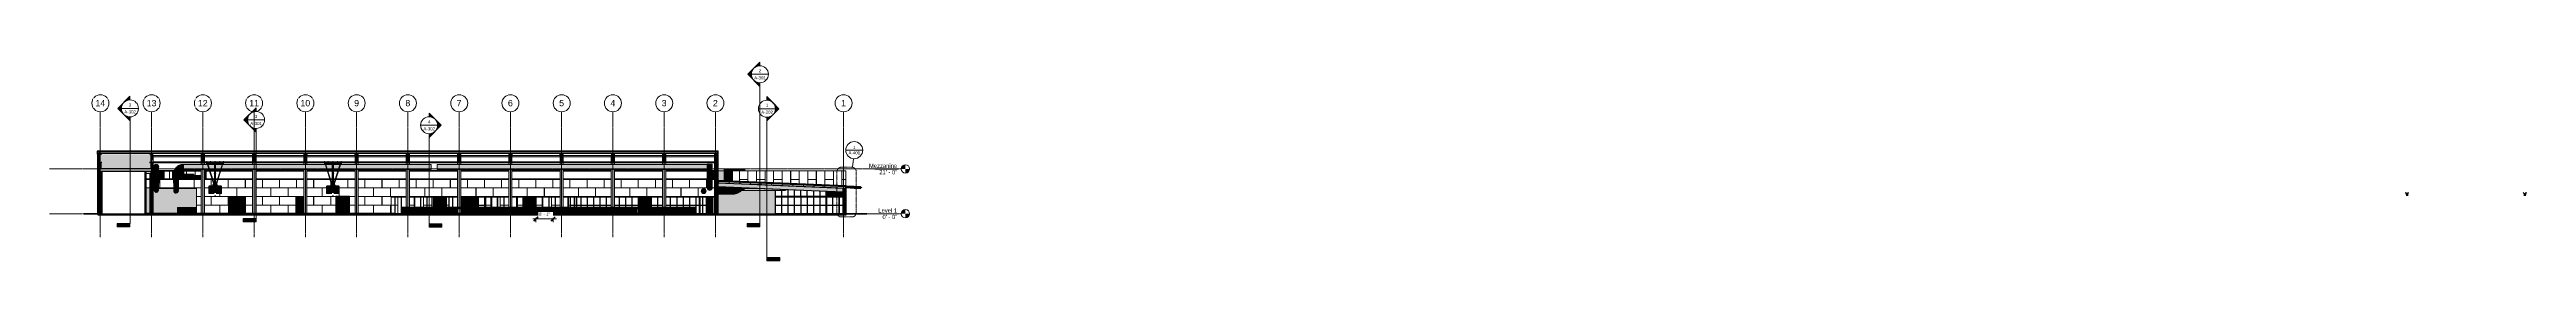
# Model space of a CAD drawing. Header units: inches. Extents: x -54880 to -186, y -265 to 853.
# Drawn here: x -14177 to -186, y -265 to 853 of the extents above; entities that cross this region are included whole.
import ezdxf

# ---------------------------------------------------------------- set-up
doc = ezdxf.new("R2010")
doc.units = ezdxf.units.IN
doc.header["$MEASUREMENT"] = 0
for name, pattern in [('Dash 1_16_', [0.125, 0.0625, -0.0625]), ('Dash Dot 3_16_', [0.3125, 0.1875, -0.0625, 0, -0.0625]), ('Grid Line 1_2_', [0.875, 0.5, -0.125, 0.125, -0.125]), ('Hidden 1_8_', [0.1875, 0.125, -0.0625])]:
    doc.linetypes.add(name, pattern=pattern)
for name, color, linetype, lineweight in [('A-ANNO-DIMS', 211, 'Continuous', 9), ('A-ANNO-DIMS-192', 211, 'Continuous', 9), ('A-ANNO-SYMB', 150, 'Continuous', 9), ('A-CLNG', 13, 'Continuous', 9), ('A-DOOR', 31, 'Continuous', 9), ('A-DOOR-FRAM', 31, 'Continuous', 9), ('A-DOOR-GLAZ', 31, 'Continuous', 9), ('A-FLOR', 192, 'Continuous', 9), ('A-FLOR-HRAL', 11, 'Continuous', 9), ('A-FLOR-LEVL', 51, 'Continuous', 9), ('A-GLAZ-CWMG', 51, 'Continuous', 9), ('A-ROOF', 132, 'Continuous', 9), ('A-ROOF-OTLN', 132, 'Continuous', 9), ('A-WALL', 113, 'Continuous', 9), ('A-WALL-PATT', 111, 'Continuous', 9), ('C-BLDG-PADS', 91, 'Continuous', 9), ('C-TOPO', 7, 'Continuous', 9), ('G-ANNO-SYMB', 111, 'Continuous', 9), ('I-WALL', 2, 'Continuous', 9), ('L-SITE-WALL', 31, 'Continuous', 9), ('M-EQPM', 50, 'Continuous', 9), ('M-HVAC-DUCT', 70, 'Continuous', 9), ('M-HVAC-DUCT-ANNO', 70, 'Continuous', 9), ('P-SANR-FIXT', 6, 'Continuous', 9), ('Q-CASE', 31, 'Continuous', 9), ('Q-SPCQ', 91, 'Continuous', 9), ('S-BEAM', 12, 'Continuous', 9), ('S-COLS', 52, 'Continuous', 9), ('S-GRID', 1, 'Continuous', 9), ('S-GRID-IDEN', 1, 'Continuous', 9)]:
    doc.layers.add(name, color=color, linetype=linetype, lineweight=lineweight)
doc.styles.add('Arial', font='arial.ttf', dxfattribs={"height": 23.60479})
doc.styles.add('Arial_1', font='arial.ttf', dxfattribs={"height": 35.407186})
doc.styles.add('Arial_2', font='arial.ttf', dxfattribs={"height": 17.703593})
doc.dimstyles.new('Linear_-_3_32__Arial', dxfattribs={"dimscale": 12, "dimtxt": 18, "dimasz": 2, "dimexe": 1.5, "dimexo": 1, "dimgap": 1, "dimtad": 1, "dimdec": 0, "dimzin": 1, "dimdsep": 46, "dimlunit": 4, "dimtxsty": 'Arial_2', "dimblk1": 'OBLIQUE', "dimblk2": 'OBLIQUE', "dimsah": 1, "dimcen": 0.09, "dimdle": 1.5, "dimazin": 0, "dimtfac": 1, "dimtdec": 4, "dimtix": 1, "dimtmove": 0, "dimatfit": 3, "dimfxl": 1, "dimtvp": 1, "dimtfill": 1, "dimfrac": 2, "dimtolj": 1, "dimtzin": 0, "dimarcsym": 2})
pattern_1 = [(45, (-38416.292, 98.42), (-19.00703, 19.00703), []), (45, (-38416.292, 127.22), (-19.00703, 19.00703), [])]
pattern_2 = [(90, (-37292.5, -1109.5), (-193, -193), [48, -145]), (180, (-37292.5, -1109.5), (-2e-14, -193), [96.25, -96.75]), (270, (-37388.74, -1061.5), (-193, -193), [48, -145]), (180, (-37292.5, -1061.5), (-2e-14, -193), [96.25, -96.75]), (270, (-37389, -1061.5), (-193, -193), [48, -145]), (180, (-37389, -1061.5), (-2e-14, -193), [96.25, -96.75]), (90, (-37485.24, -1109.5), (-193, -193), [48, -145]), (180, (-37389, -1109.5), (-2e-14, -193), [96.25, -96.75]), (90, (-37340.5, -1061.25), (-193, -193), [48, -145]), (180, (-37292.24, -1061.25), (-2e-14, -193), [48.25, -144.75]), (180, (-37292.24, -1013.25), (-2e-14, -193), [48.25, -144.75]), (90, (-37437, -1061.25), (-193, -193), [48, -145]), (180, (-37340.74, -1061.25), (-2e-14, -193), [96.25, -96.75]), (270, (-37340.74, -1013.25), (-193, -193), [48, -145]), (180, (-37340.74, -1013.25), (-2e-14, -193), [96.25, -96.75]), (180, (-37437.24, -1061.25), (-2e-14, -193), [48, -145]), (270, (-37437.24, -1013.25), (-193, -193), [48, -145]), (180, (-37437.24, -1013.25), (-2e-14, -193), [48, -145]), (90, (-37292.5, -1013), (-193, -193), [48, -145]), (180, (-37292.5, -1013), (-2e-14, -193), [96.25, -96.75]), (270, (-37388.74, -965), (-193, -193), [48, -145]), (180, (-37292.5, -965), (-2e-14, -193), [96.25, -96.75]), (270, (-37389, -965), (-193, -193), [48, -145]), (180, (-37389, -965), (-2e-14, -193), [96.25, -96.75]), (270, (-37485.24, -965), (-193, -193), [48, -145]), (180, (-37389, -1013), (-2e-14, -193), [96.25, -96.75]), (90, (-37340.5, -964.75), (-193, -193), [48, -145]), (180, (-37292.24, -964.75), (-2e-14, -193), [48.25, -144.75]), (180, (-37292.24, -916.75), (-2e-14, -193), [48.25, -144.75]), (90, (-37437, -964.75), (-193, -193), [48, -145]), (180, (-37340.74, -964.75), (-2e-14, -193), [96.25, -96.75]), (270, (-37340.74, -916.75), (-193, -193), [48, -145]), (180, (-37340.74, -916.75), (-2e-14, -193), [96.25, -96.75]), (180, (-37437.24, -964.75), (-2e-14, -193), [48, -145]), (270, (-37437.24, -916.75), (-193, -193), [48, -145]), (180, (-37437.24, -916.75), (-2e-14, -193), [48, -145])]
pattern_3 = [(0, (-38416.292, 98.42), (0, 24), []), (90, (-38416.292, 98.42), (-24, 1e-15), [])]

# ---------------------------------------------------------------- blocks, each defined once
blk = doc.blocks.new('Family7 - Family7-772884-Section 6')
at = {"layer": 'S-BEAM'}
h = blk.add_hatch(dxfattribs=at)
h.set_pattern_fill('FP_23', color=256, style=0, pattern_type=2)
h.set_pattern_definition(pattern_1)
h.paths.add_polyline_path([(-23081, 339), (-23077, 339), (-23077, 341), (-23095, 341), (-23095, 339)], flags=0)
h = blk.add_hatch(color=256, dxfattribs=at)
h.paths.add_polyline_path([(-23087, 327), (-23087, 339), (-23095, 339), (-23095, 327)], flags=0)
h.paths.add_polyline_path([(-23085, 327), (-23077, 327), (-23077, 339), (-23085, 339), (-23085, 327)], flags=0)
h = blk.add_hatch(color=256, dxfattribs=at)
h.paths.add_polyline_path([(-23077, 289), (-23077, 294), (-23085, 294), (-23085, 289)], flags=0)
h.paths.add_polyline_path([(-23087, 289), (-23087, 294), (-23095, 294), (-23095, 289)], flags=0)
h = blk.add_hatch(dxfattribs=at)
h.set_pattern_fill('FP_23', color=256, style=0, pattern_type=2)
h.set_pattern_definition(pattern_1)
h.paths.add_polyline_path([(-23085, 289), (-23085, 339), (-23087, 339), (-23087, 289)], flags=0)
at = {"layer": 'S-BEAM', "lineweight": 15}
for p, q in [((-23095, 341), (-23095, 339)), ((-23077, 341), (-23095, 341)), ((-23095, 339), (-23077, 339)), ((-23095, 289), (-23095, 287)), ((-23077, 289), (-23095, 289)), ((-23095, 287), (-23077, 287)), ((-23087, 339), (-23087, 289)), ((-23085, 339), (-23087, 339)), ((-23087, 289), (-23085, 289)), ((-23085, 289), (-23085, 339)), ((-23077, 339), (-23077, 341)), ((-23077, 287), (-23077, 289))]:
    blk.add_line(p, q, dxfattribs=at)
at = {"layer": 'S-BEAM'}
for p, q in [((-23095, 327), (-23095, 339)), ((-23095, 289), (-23095, 294)), ((-23077, 339), (-23077, 327)), ((-23077, 294), (-23077, 289))]:
    blk.add_line(p, q, dxfattribs=at)
blk = doc.blocks.new('Family7 - Family7-V293-Section 6')
at = {"layer": 'S-BEAM'}
h = blk.add_hatch(color=256, dxfattribs=at)
h.paths.add_polyline_path([(-23366, 327), (-23366, 339), (-23375, 339), (-23375, 327), (-23375, 327)], flags=0)
h.paths.add_polyline_path([(-23376, 327), (-23376, 339), (-23384, 339), (-23384, 327)], flags=0)
h = blk.add_hatch(color=256, dxfattribs=at)
h.paths.add_polyline_path([(-23366, 289), (-23366, 294), (-23375, 294), (-23375, 289)], flags=0)
h.paths.add_polyline_path([(-23376, 289), (-23376, 294), (-23384, 294), (-23384, 289)], flags=0)
h = blk.add_hatch(dxfattribs=at)
h.set_pattern_fill('FP_23', color=256, style=0, pattern_type=2)
h.set_pattern_definition(pattern_1)
h.paths.add_polyline_path([(-23366, 287), (-23366, 289), (-23384, 289), (-23384, 287)], flags=0)
h = blk.add_hatch(dxfattribs=at)
h.set_pattern_fill('FP_23', color=256, style=0, pattern_type=2)
h.set_pattern_definition(pattern_1)
h.paths.add_polyline_path([(-23375, 289), (-23375, 339), (-23376, 339), (-23376, 289)], flags=0)
at = {"layer": 'S-BEAM', "lineweight": 15}
for p, q in [((-23384, 341), (-23384, 339)), ((-23366, 341), (-23384, 341)), ((-23384, 339), (-23366, 339)), ((-23384, 289), (-23384, 287)), ((-23366, 289), (-23384, 289)), ((-23384, 287), (-23366, 287)), ((-23376, 339), (-23376, 289)), ((-23375, 339), (-23376, 339)), ((-23376, 289), (-23375, 289)), ((-23375, 289), (-23375, 339)), ((-23366, 339), (-23366, 341)), ((-23366, 287), (-23366, 289))]:
    blk.add_line(p, q, dxfattribs=at)
at = {"layer": 'S-BEAM'}
for p, q in [((-23384, 327), (-23384, 339)), ((-23384, 289), (-23384, 294)), ((-23366, 339), (-23366, 327)), ((-23366, 294), (-23366, 289))]:
    blk.add_line(p, q, dxfattribs=at)
blk = doc.blocks.new('Family7 - Family7-V294-Section 6')
at = {"layer": 'S-BEAM'}
h = blk.add_hatch(dxfattribs=at)
h.set_pattern_fill('FP_23', color=256, style=0, pattern_type=2)
h.set_pattern_definition(pattern_1)
h.paths.add_polyline_path([(-23668, 339), (-23656, 339), (-23656, 341), (-23674, 341), (-23674, 339)], flags=0)
h = blk.add_hatch(color=256, dxfattribs=at)
h.paths.add_polyline_path([(-23668, 327), (-23666, 327), (-23666, 339), (-23674, 339), (-23674, 327)], flags=0)
h.paths.add_polyline_path([(-23656, 327), (-23656, 339), (-23664, 339), (-23664, 327)], flags=0)
h = blk.add_hatch(color=256, dxfattribs=at)
h.paths.add_polyline_path([(-23656, 289), (-23656, 294), (-23664, 294), (-23664, 289)], flags=0)
h.paths.add_polyline_path([(-23666, 289), (-23666, 294), (-23674, 294), (-23674, 289), (-23668, 289)], flags=0)
h = blk.add_hatch(dxfattribs=at)
h.set_pattern_fill('FP_23', color=256, style=0, pattern_type=2)
h.set_pattern_definition(pattern_1)
h.paths.add_polyline_path([(-23656, 287), (-23656, 289), (-23674, 289), (-23674, 287), (-23668, 287)], flags=0)
h = blk.add_hatch(dxfattribs=at)
h.set_pattern_fill('FP_23', color=256, style=0, pattern_type=2)
h.set_pattern_definition(pattern_1)
h.paths.add_polyline_path([(-23664, 289), (-23664, 339), (-23666, 339), (-23666, 289)], flags=0)
at = {"layer": 'S-BEAM', "lineweight": 15}
for p, q in [((-23674, 341), (-23674, 339)), ((-23656, 341), (-23674, 341)), ((-23674, 339), (-23656, 339)), ((-23674, 289), (-23674, 287)), ((-23656, 289), (-23674, 289)), ((-23674, 287), (-23656, 287)), ((-23666, 339), (-23666, 289)), ((-23664, 339), (-23666, 339)), ((-23666, 289), (-23664, 289)), ((-23664, 289), (-23664, 339)), ((-23656, 339), (-23656, 341)), ((-23656, 287), (-23656, 289))]:
    blk.add_line(p, q, dxfattribs=at)
at = {"layer": 'S-BEAM'}
for p, q in [((-23674, 327), (-23674, 339)), ((-23674, 289), (-23674, 294)), ((-23656, 339), (-23656, 327)), ((-23656, 294), (-23656, 289))]:
    blk.add_line(p, q, dxfattribs=at)
blk = doc.blocks.new('Family7 - Family7-V295-Section 6')
at = {"layer": 'S-BEAM'}
h = blk.add_hatch(dxfattribs=at)
h.set_pattern_fill('FP_23', color=256, style=0, pattern_type=2)
h.set_pattern_definition(pattern_1)
h.paths.add_polyline_path([(-23963, 339), (-23945, 339), (-23945, 341), (-23963, 341)], flags=0)
h = blk.add_hatch(color=256, dxfattribs=at)
h.paths.add_polyline_path([(-23954, 327), (-23945, 327), (-23945, 339), (-23954, 339), (-23954, 327)], flags=0)
h.paths.add_polyline_path([(-23962, 327), (-23955, 327), (-23955, 339), (-23963, 339), (-23963, 327)], flags=0)
h = blk.add_hatch(color=256, dxfattribs=at)
h.paths.add_polyline_path([(-23945, 289), (-23945, 294), (-23954, 294), (-23954, 289)], flags=0)
h.paths.add_polyline_path([(-23955, 289), (-23955, 294), (-23963, 294), (-23963, 289)], flags=0)
h = blk.add_hatch(dxfattribs=at)
h.set_pattern_fill('FP_23', color=256, style=0, pattern_type=2)
h.set_pattern_definition(pattern_1)
h.paths.add_polyline_path([(-23945, 287), (-23945, 289), (-23963, 289), (-23963, 287)], flags=0)
h = blk.add_hatch(dxfattribs=at)
h.set_pattern_fill('FP_23', color=256, style=0, pattern_type=2)
h.set_pattern_definition(pattern_1)
h.paths.add_polyline_path([(-23954, 289), (-23954, 339), (-23955, 339), (-23955, 289)], flags=0)
at = {"layer": 'S-BEAM', "lineweight": 15}
for p, q in [((-23963, 341), (-23963, 339)), ((-23945, 341), (-23963, 341)), ((-23963, 339), (-23945, 339)), ((-23963, 289), (-23963, 287)), ((-23945, 289), (-23963, 289)), ((-23963, 287), (-23945, 287)), ((-23955, 339), (-23955, 289)), ((-23954, 339), (-23955, 339)), ((-23955, 289), (-23954, 289)), ((-23954, 289), (-23954, 339)), ((-23945, 339), (-23945, 341)), ((-23945, 287), (-23945, 289))]:
    blk.add_line(p, q, dxfattribs=at)
at = {"layer": 'S-BEAM'}
for p, q in [((-23963, 327), (-23963, 339)), ((-23963, 289), (-23963, 294)), ((-23945, 339), (-23945, 327)), ((-23945, 294), (-23945, 289))]:
    blk.add_line(p, q, dxfattribs=at)
blk = doc.blocks.new('Family7 - Family7-V296-Section 6')
at = {"layer": 'S-BEAM'}
h = blk.add_hatch(dxfattribs=at)
h.set_pattern_fill('FP_23', color=256, style=0, pattern_type=2)
h.set_pattern_definition(pattern_1)
h.paths.add_polyline_path([(-24253, 339), (-24235, 339), (-24235, 341), (-24253, 341)], flags=0)
h = blk.add_hatch(color=256, dxfattribs=at)
h.paths.add_polyline_path([(-24253, 327), (-24245, 327), (-24245, 339), (-24253, 339), (-24253, 327)], flags=0)
h.paths.add_polyline_path([(-24243, 327), (-24235, 327), (-24235, 339), (-24243, 339), (-24243, 327)], flags=0)
h = blk.add_hatch(color=256, dxfattribs=at)
h.paths.add_polyline_path([(-24235, 289), (-24235, 294), (-24243, 294), (-24243, 289)], flags=0)
h.paths.add_polyline_path([(-24245, 289), (-24245, 294), (-24253, 294), (-24253, 289)], flags=0)
h = blk.add_hatch(dxfattribs=at)
h.set_pattern_fill('FP_23', color=256, style=0, pattern_type=2)
h.set_pattern_definition(pattern_1)
h.paths.add_polyline_path([(-24235, 287), (-24235, 289), (-24253, 289), (-24253, 287)], flags=0)
h = blk.add_hatch(dxfattribs=at)
h.set_pattern_fill('FP_23', color=256, style=0, pattern_type=2)
h.set_pattern_definition(pattern_1)
h.paths.add_polyline_path([(-24243, 289), (-24243, 339), (-24245, 339), (-24245, 289)], flags=0)
at = {"layer": 'S-BEAM', "lineweight": 15}
for p, q in [((-24253, 341), (-24253, 339)), ((-24235, 341), (-24253, 341)), ((-24253, 339), (-24235, 339)), ((-24253, 289), (-24253, 287)), ((-24235, 289), (-24253, 289)), ((-24253, 287), (-24235, 287)), ((-24245, 339), (-24245, 289)), ((-24243, 339), (-24245, 339)), ((-24245, 289), (-24243, 289)), ((-24243, 289), (-24243, 339)), ((-24235, 339), (-24235, 341)), ((-24235, 287), (-24235, 289))]:
    blk.add_line(p, q, dxfattribs=at)
at = {"layer": 'S-BEAM'}
for p, q in [((-24253, 327), (-24253, 339)), ((-24253, 289), (-24253, 294)), ((-24235, 339), (-24235, 327)), ((-24235, 294), (-24235, 289))]:
    blk.add_line(p, q, dxfattribs=at)
blk = doc.blocks.new('Family7 - Family7-V297-Section 6')
at = {"layer": 'S-BEAM'}
h = blk.add_hatch(dxfattribs=at)
h.set_pattern_fill('FP_23', color=256, style=0, pattern_type=2)
h.set_pattern_definition(pattern_1)
h.paths.add_polyline_path([(-24532, 339), (-24524, 339), (-24524, 341), (-24542, 341), (-24542, 339)], flags=0)
h = blk.add_hatch(color=256, dxfattribs=at)
h.paths.add_polyline_path([(-24534, 327), (-24534, 339), (-24542, 339), (-24542, 327)], flags=0)
h.paths.add_polyline_path([(-24533, 327), (-24524, 327), (-24524, 339), (-24533, 339), (-24533, 327)], flags=0)
h = blk.add_hatch(color=256, dxfattribs=at)
h.paths.add_polyline_path([(-24524, 289), (-24524, 294), (-24533, 294), (-24533, 289)], flags=0)
h.paths.add_polyline_path([(-24534, 289), (-24534, 294), (-24542, 294), (-24542, 289)], flags=0)
h = blk.add_hatch(dxfattribs=at)
h.set_pattern_fill('FP_23', color=256, style=0, pattern_type=2)
h.set_pattern_definition(pattern_1)
h.paths.add_polyline_path([(-24533, 289), (-24533, 339), (-24534, 339), (-24534, 289)], flags=0)
at = {"layer": 'S-BEAM', "lineweight": 15}
for p, q in [((-24542, 341), (-24542, 339)), ((-24524, 341), (-24542, 341)), ((-24542, 339), (-24524, 339)), ((-24542, 289), (-24542, 287)), ((-24524, 289), (-24542, 289)), ((-24542, 287), (-24524, 287)), ((-24534, 339), (-24534, 289)), ((-24533, 339), (-24534, 339)), ((-24534, 289), (-24533, 289)), ((-24533, 289), (-24533, 339)), ((-24524, 339), (-24524, 341)), ((-24524, 287), (-24524, 289))]:
    blk.add_line(p, q, dxfattribs=at)
at = {"layer": 'S-BEAM'}
for p, q in [((-24542, 327), (-24542, 339)), ((-24542, 289), (-24542, 294)), ((-24524, 339), (-24524, 327)), ((-24524, 294), (-24524, 289))]:
    blk.add_line(p, q, dxfattribs=at)
blk = doc.blocks.new('Family7 - Family7-V298-Section 6')
at = {"layer": 'S-BEAM'}
h = blk.add_hatch(color=256, dxfattribs=at)
h.paths.add_polyline_path([(-24824, 327), (-24824, 339), (-24832, 339), (-24832, 327), (-24826, 327)], flags=0)
h.paths.add_polyline_path([(-24822, 327), (-24814, 327), (-24814, 339), (-24822, 339), (-24822, 327)], flags=0)
h = blk.add_hatch(color=256, dxfattribs=at)
h.paths.add_polyline_path([(-24814, 289), (-24814, 294), (-24822, 294), (-24822, 289)], flags=0)
h.paths.add_polyline_path([(-24824, 289), (-24824, 294), (-24832, 294), (-24832, 289)], flags=0)
h = blk.add_hatch(dxfattribs=at)
h.set_pattern_fill('FP_23', color=256, style=0, pattern_type=2)
h.set_pattern_definition(pattern_1)
h.paths.add_polyline_path([(-24814, 287), (-24814, 289), (-24832, 289), (-24832, 287)], flags=0)
h = blk.add_hatch(dxfattribs=at)
h.set_pattern_fill('FP_23', color=256, style=0, pattern_type=2)
h.set_pattern_definition(pattern_1)
h.paths.add_polyline_path([(-24822, 289), (-24822, 339), (-24824, 339), (-24824, 289)], flags=0)
at = {"layer": 'S-BEAM', "lineweight": 15}
for p, q in [((-24832, 341), (-24832, 339)), ((-24814, 341), (-24832, 341)), ((-24832, 339), (-24814, 339)), ((-24832, 289), (-24832, 287)), ((-24814, 289), (-24832, 289)), ((-24832, 287), (-24814, 287)), ((-24824, 339), (-24824, 289)), ((-24822, 339), (-24824, 339)), ((-24824, 289), (-24822, 289)), ((-24822, 289), (-24822, 339)), ((-24814, 339), (-24814, 341)), ((-24814, 287), (-24814, 289))]:
    blk.add_line(p, q, dxfattribs=at)
at = {"layer": 'S-BEAM'}
for p, q in [((-24832, 327), (-24832, 339)), ((-24832, 289), (-24832, 294)), ((-24814, 339), (-24814, 327)), ((-24814, 294), (-24814, 289))]:
    blk.add_line(p, q, dxfattribs=at)
blk = doc.blocks.new('Family7 - Family7-V299-Section 6')
at = {"layer": 'S-BEAM'}
h = blk.add_hatch(dxfattribs=at)
h.set_pattern_fill('FP_23', color=256, style=0, pattern_type=2)
h.set_pattern_definition(pattern_1)
h.paths.add_polyline_path([(-25120, 339), (-25103, 339), (-25103, 341), (-25121, 341), (-25121, 339)], flags=0)
h = blk.add_hatch(color=256, dxfattribs=at)
h.paths.add_polyline_path([(-25120, 327), (-25113, 327), (-25113, 339), (-25121, 339), (-25121, 327)], flags=0)
h.paths.add_polyline_path([(-25112, 327), (-25103, 327), (-25103, 339), (-25112, 339), (-25112, 327)], flags=0)
h = blk.add_hatch(color=256, dxfattribs=at)
h.paths.add_polyline_path([(-25103, 289), (-25103, 294), (-25112, 294), (-25112, 289)], flags=0)
h.paths.add_polyline_path([(-25113, 289), (-25113, 294), (-25121, 294), (-25121, 289), (-25120, 289)], flags=0)
h = blk.add_hatch(dxfattribs=at)
h.set_pattern_fill('FP_23', color=256, style=0, pattern_type=2)
h.set_pattern_definition(pattern_1)
h.paths.add_polyline_path([(-25103, 287), (-25103, 289), (-25121, 289), (-25121, 287), (-25120, 287)], flags=0)
h = blk.add_hatch(dxfattribs=at)
h.set_pattern_fill('FP_23', color=256, style=0, pattern_type=2)
h.set_pattern_definition(pattern_1)
h.paths.add_polyline_path([(-25112, 289), (-25112, 339), (-25113, 339), (-25113, 289)], flags=0)
at = {"layer": 'S-BEAM', "lineweight": 15}
for p, q in [((-25121, 341), (-25121, 339)), ((-25103, 341), (-25121, 341)), ((-25121, 339), (-25103, 339)), ((-25121, 289), (-25121, 287)), ((-25103, 289), (-25121, 289)), ((-25121, 287), (-25103, 287)), ((-25113, 339), (-25113, 289)), ((-25112, 339), (-25113, 339)), ((-25113, 289), (-25112, 289)), ((-25112, 289), (-25112, 339)), ((-25103, 339), (-25103, 341)), ((-25103, 287), (-25103, 289))]:
    blk.add_line(p, q, dxfattribs=at)
at = {"layer": 'S-BEAM'}
for p, q in [((-25121, 327), (-25121, 339)), ((-25121, 289), (-25121, 294)), ((-25103, 339), (-25103, 327)), ((-25103, 294), (-25103, 289))]:
    blk.add_line(p, q, dxfattribs=at)
blk = doc.blocks.new('Family7 - Family7-V300-Section 6')
at = {"layer": 'S-BEAM'}
h = blk.add_hatch(dxfattribs=at)
h.set_pattern_fill('FP_23', color=256, style=0, pattern_type=2)
h.set_pattern_definition(pattern_1)
h.paths.add_polyline_path([(-25396, 339), (-25393, 339), (-25393, 341), (-25411, 341), (-25411, 339)], flags=0)
h = blk.add_hatch(color=256, dxfattribs=at)
h.paths.add_polyline_path([(-25403, 327), (-25403, 339), (-25411, 339), (-25411, 327)], flags=0)
h.paths.add_polyline_path([(-25401, 327), (-25393, 327), (-25393, 339), (-25401, 339), (-25401, 327)], flags=0)
h = blk.add_hatch(color=256, dxfattribs=at)
h.paths.add_polyline_path([(-25393, 289), (-25393, 294), (-25401, 294), (-25401, 289), (-25396, 289)], flags=0)
h.paths.add_polyline_path([(-25403, 289), (-25403, 294), (-25411, 294), (-25411, 289)], flags=0)
h = blk.add_hatch(dxfattribs=at)
h.set_pattern_fill('FP_23', color=256, style=0, pattern_type=2)
h.set_pattern_definition(pattern_1)
h.paths.add_polyline_path([(-25401, 289), (-25401, 339), (-25403, 339), (-25403, 289)], flags=0)
at = {"layer": 'S-BEAM', "lineweight": 15}
for p, q in [((-25411, 341), (-25411, 339)), ((-25393, 341), (-25411, 341)), ((-25411, 339), (-25393, 339)), ((-25411, 289), (-25411, 287)), ((-25393, 289), (-25411, 289)), ((-25411, 287), (-25393, 287)), ((-25403, 339), (-25403, 289)), ((-25401, 339), (-25403, 339)), ((-25403, 289), (-25401, 289)), ((-25401, 289), (-25401, 339)), ((-25393, 339), (-25393, 341)), ((-25393, 287), (-25393, 289))]:
    blk.add_line(p, q, dxfattribs=at)
at = {"layer": 'S-BEAM'}
for p, q in [((-25411, 327), (-25411, 339)), ((-25411, 289), (-25411, 294)), ((-25393, 339), (-25393, 327)), ((-25393, 294), (-25393, 289))]:
    blk.add_line(p, q, dxfattribs=at)
blk = doc.blocks.new('Family7 - Family7-V301-Section 6')
at = {"layer": 'S-BEAM'}
h = blk.add_hatch(color=256, dxfattribs=at)
h.paths.add_polyline_path([(-25692, 327), (-25692, 339), (-25700, 339), (-25700, 327)], flags=0)
h.paths.add_polyline_path([(-25691, 327), (-25682, 327), (-25682, 339), (-25691, 339), (-25691, 327)], flags=0)
h = blk.add_hatch(color=256, dxfattribs=at)
h.paths.add_polyline_path([(-25682, 289), (-25682, 294), (-25691, 294), (-25691, 289)], flags=0)
h.paths.add_polyline_path([(-25692, 289), (-25692, 294), (-25700, 294), (-25700, 289)], flags=0)
h = blk.add_hatch(dxfattribs=at)
h.set_pattern_fill('FP_23', color=256, style=0, pattern_type=2)
h.set_pattern_definition(pattern_1)
h.paths.add_polyline_path([(-25682, 287), (-25682, 289), (-25700, 289), (-25700, 287)], flags=0)
h = blk.add_hatch(dxfattribs=at)
h.set_pattern_fill('FP_23', color=256, style=0, pattern_type=2)
h.set_pattern_definition(pattern_1)
h.paths.add_polyline_path([(-25691, 289), (-25691, 339), (-25692, 339), (-25692, 289)], flags=0)
at = {"layer": 'S-BEAM', "lineweight": 15}
for p, q in [((-25700, 341), (-25700, 339)), ((-25682, 341), (-25700, 341)), ((-25700, 339), (-25682, 339)), ((-25700, 289), (-25700, 287)), ((-25682, 289), (-25700, 289)), ((-25700, 287), (-25682, 287)), ((-25692, 339), (-25692, 289)), ((-25691, 339), (-25692, 339)), ((-25692, 289), (-25691, 289)), ((-25691, 289), (-25691, 339)), ((-25682, 339), (-25682, 341)), ((-25682, 287), (-25682, 289))]:
    blk.add_line(p, q, dxfattribs=at)
at = {"layer": 'S-BEAM'}
for p, q in [((-25700, 327), (-25700, 339)), ((-25700, 289), (-25700, 294)), ((-25682, 339), (-25682, 327)), ((-25682, 294), (-25682, 289))]:
    blk.add_line(p, q, dxfattribs=at)
blk = doc.blocks.new('Family7 - Family7-V302-Section 6')
at = {"layer": 'S-BEAM'}
h = blk.add_hatch(dxfattribs=at)
h.set_pattern_fill('FP_23', color=256, style=0, pattern_type=2)
h.set_pattern_definition(pattern_1)
h.paths.add_polyline_path([(-25984, 339), (-25973, 339), (-25973, 341), (-25991, 341), (-25991, 339)], flags=0)
h = blk.add_hatch(color=256, dxfattribs=at)
h.paths.add_polyline_path([(-25984, 327), (-25983, 327), (-25983, 339), (-25991, 339), (-25991, 333), (-25985, 333), (-25985, 327)], flags=0)
h.paths.add_polyline_path([(-25982, 327), (-25982, 327), (-25982, 328), (-25980, 328), (-25980, 327), (-25973, 327), (-25973, 339), (-25982, 339), (-25982, 328)], flags=0)
h = blk.add_hatch(color=256, dxfattribs=at)
h.paths.add_polyline_path([(-25973, 289), (-25973, 294), (-25982, 294), (-25982, 289)], flags=0)
h.paths.add_polyline_path([(-25983, 289), (-25983, 294), (-25985, 294), (-25985, 292), (-25991, 292), (-25991, 289)], flags=0)
h = blk.add_hatch(dxfattribs=at)
h.set_pattern_fill('FP_23', color=256, style=0, pattern_type=2)
h.set_pattern_definition(pattern_1)
h.paths.add_polyline_path([(-25973, 287), (-25973, 289), (-25991, 289), (-25991, 287)], flags=0)
h = blk.add_hatch(dxfattribs=at)
h.set_pattern_fill('FP_23', color=256, style=0, pattern_type=2)
h.set_pattern_definition(pattern_1)
h.paths.add_polyline_path([(-25982, 289), (-25982, 339), (-25983, 339), (-25983, 289)], flags=0)
at = {"layer": 'S-BEAM', "lineweight": 15}
for p, q in [((-25991, 341), (-25991, 339)), ((-25973, 341), (-25991, 341)), ((-25991, 339), (-25973, 339)), ((-25991, 289), (-25991, 287)), ((-25973, 289), (-25991, 289)), ((-25991, 287), (-25973, 287)), ((-25983, 339), (-25983, 289)), ((-25982, 339), (-25983, 339)), ((-25983, 289), (-25982, 289)), ((-25982, 289), (-25982, 339)), ((-25973, 339), (-25973, 341)), ((-25973, 287), (-25973, 289))]:
    blk.add_line(p, q, dxfattribs=at)
at = {"layer": 'S-BEAM'}
for p, q in [((-25991, 333), (-25991, 339)), ((-25991, 289), (-25991, 292)), ((-25973, 339), (-25973, 327)), ((-25973, 294), (-25973, 289))]:
    blk.add_line(p, q, dxfattribs=at)
blk = doc.blocks.new('HSS-Hollow Structural Section-Column - HSS6X6X1_4-556726-Section 6')
at = {"layer": 'S-COLS', "linetype": 'Hidden 1_8_'}
for p, q in [((-22075, 0), (-22075, 145)), ((-22070, 144), (-22070, 0))]:
    blk.add_line(p, q, dxfattribs=at)
blk = doc.blocks.new('W-Wide Flange - W21X166-782968-Section 6')
at = {"layer": 'S-BEAM'}
for points in [[(-22076, 143), (-22076, 144), (-22781, 174), (-22781, 172), (-22079, 143)], [(-22077, 124), (-22076, 142), (-22781, 172), (-22781, 154), (-22077, 124)], [(-22076, 142), (-22076, 143), (-22781, 172), (-22781, 172), (-22079, 142)], [(-22077, 123), (-22077, 124), (-22781, 154), (-22781, 153), (-22078, 123)], [(-22077, 122), (-22077, 123), (-22781, 153), (-22781, 151), (-22681, 147), (-22679, 147), (-22678, 147), (-22662, 146), (-22661, 147), (-22660, 147), (-22657, 147), (-22656, 147), (-22654, 146), (-22079, 122)]]:
    blk.add_hatch(color=256, dxfattribs=at).paths.add_polyline_path(points, flags=0)
for p, q in [((-22778, 174), (-22781, 174)), ((-22076, 143), (-22781, 172)), ((-22781, 153), (-22077, 123)), ((-22681, 147), (-22781, 151)), ((-22718, 171), (-22776, 174)), ((-22658, 169), (-22716, 171)), ((-22662, 146), (-22678, 147)), ((-22598, 166), (-22656, 169)), ((-22077, 122), (-22654, 146)), ((-22538, 164), (-22596, 166)), ((-22479, 161), (-22536, 164)), ((-22419, 159), (-22476, 161)), ((-22359, 156), (-22416, 159)), ((-22299, 154), (-22356, 156)), ((-22239, 151), (-22296, 154)), ((-22179, 149), (-22236, 151)), ((-22076, 144), (-22176, 149)), ((-22076, 142), (-22077, 124)), ((-22076, 144), (-22076, 143)), ((-22076, 143), (-22076, 142)), ((-22077, 124), (-22077, 123)), ((-22077, 123), (-22077, 122))]:
    blk.add_line(p, q, dxfattribs=at)
blk = doc.blocks.new('Casework 1 - Casework 1-456223-Section 6')
at = {"layer": 'Q-CASE'}
blk.add_hatch(color=256, dxfattribs=at).paths.add_polyline_path([(-25811, 1), (-25726, 1), (-25726, 36), (-25834, 36), (-25834, 1)], flags=0)
for p, q in [((-25834, 36), (-25726, 36)), ((-25834, 1), (-25834, 36))]:
    blk.add_line(p, q, dxfattribs=at)
blk = doc.blocks.new('Girt_C - 8_D-948188-Section 6')
at = {"layer": 'S-BEAM', "lineweight": 15}
for p, q in [((-22070, 48), (-22070, 46)), ((-22070, 46), (-22070, 48)), ((-22070, 46), (-22069, 46)), ((-22069, 46), (-22070, 46)), ((-22062, 49), (-22069, 49)), ((-22069, 48), (-22062, 48)), ((-22069, 46), (-22069, 46)), ((-22062, 48), (-22062, 46)), ((-22062, 46), (-22062, 48)), ((-22062, 46), (-22062, 46)), ((-22062, 46), (-22062, 46)), ((-22062, 46), (-22062, 46))]:
    blk.add_line(p, q, dxfattribs=at)
for centre, radius, start, end in [((-22069, 48), 0.188, 90, 180), ((-22069, 48), 0.0782, 90, 177.8773), ((-22062, 48), 0.188, 0, 90), ((-22062, 48), 0.0782, 3.0424, 90)]:
    blk.add_arc(centre, radius, start, end, dxfattribs=at)
blk = doc.blocks.new('Girt_C - 8_D-V303-Section 6')
at = {"layer": 'S-BEAM', "lineweight": 15}
for p, q in [((-22070, 97), (-22070, 94)), ((-22070, 94), (-22070, 97)), ((-22070, 94), (-22069, 94)), ((-22069, 94), (-22070, 94)), ((-22069, 97), (-22062, 97)), ((-22062, 97), (-22069, 97)), ((-22069, 94), (-22069, 94)), ((-22062, 97), (-22062, 94)), ((-22062, 94), (-22062, 97)), ((-22062, 94), (-22062, 94)), ((-22062, 94), (-22062, 94)), ((-22062, 94), (-22062, 94))]:
    blk.add_line(p, q, dxfattribs=at)
for centre, radius, start, end in [((-22069, 97), 0.0782, 90, 177.8773), ((-22069, 97), 0.188, 90, 180), ((-22062, 97), 0.0782, 3.0424, 90), ((-22062, 97), 0.188, 0, 90)]:
    blk.add_arc(centre, radius, start, end, dxfattribs=at)
blk = doc.blocks.new('Double-Glass 1 - 72_ x 96_-618616-Section 6')
at = {"layer": 'A-DOOR'}
h = blk.add_hatch(color=256, dxfattribs=at)
h.paths.add_polyline_path([(-24866, 1), (-24866, 96), (-24938, 96), (-24938, 1), (-24867, 1)], flags=0)
h.paths.add_polyline_path([(-24870, 4), (-24898, 4), (-24898, 92), (-24870, 92), (-24870, 20)], flags=0)
h.paths.add_polyline_path([(-24934, 4), (-24934, 92), (-24906, 92), (-24906, 4)], flags=0)
at = {"layer": 'A-DOOR-FRAM'}
blk.add_hatch(color=256, dxfattribs=at).paths.add_polyline_path([(-24863, 1), (-24863, 99), (-24941, 99), (-24941, 1), (-24938, 1), (-24938, 96), (-24866, 96), (-24866, 1), (-24863, 1)], flags=0)
at = {"layer": 'A-DOOR-GLAZ'}
for points in [[(-24934, 4), (-24906, 4), (-24906, 92), (-24934, 92), (-24934, 20)], [(-24898, 4), (-24870, 4), (-24870, 92), (-24898, 92), (-24898, 5)]]:
    blk.add_hatch(color=256, dxfattribs=at).paths.add_polyline_path(points, flags=0)
at = {"layer": 'A-DOOR', "linetype": 'Dash 1_16_'}
for p, q in [((-24902, 96), (-24938, 48)), ((-24903, 1), (-24938, 48)), ((-24902, 96), (-24866, 48)), ((-24866, 48), (-24901, 1))]:
    blk.add_line(p, q, dxfattribs=at)
at = {"layer": 'A-DOOR'}
for p, q in [((-24934, 4), (-24934, 92)), ((-24934, 92), (-24906, 92)), ((-24906, 4), (-24934, 4)), ((-24906, 92), (-24906, 4)), ((-24902, 96), (-24902, 1)), ((-24898, 4), (-24898, 92)), ((-24898, 92), (-24870, 92)), ((-24870, 4), (-24898, 4)), ((-24870, 92), (-24870, 4))]:
    blk.add_line(p, q, dxfattribs=at)
at = {"layer": 'A-DOOR-FRAM'}
for p, q in [((-24863, 99), (-24941, 99)), ((-24941, 99), (-24941, 1)), ((-24938, 1), (-24938, 96)), ((-24938, 96), (-24866, 96)), ((-24866, 96), (-24866, 1)), ((-24863, 1), (-24863, 99))]:
    blk.add_line(p, q, dxfattribs=at)
blk = doc.blocks.new('Girt_Z - 8_D-790497-Section 6')
at = {"layer": 'S-BEAM', "lineweight": 15}
for p, q in [((-22792, 97), (-22792, 94)), ((-22792, 94), (-22791, 94)), ((-22791, 94), (-22791, 97)), ((-22791, 97), (-22784, 97)), ((-22784, 97), (-22791, 97)), ((-22791, 94), (-22791, 94)), ((-22791, 94), (-22791, 94)), ((-22784, 99), (-22784, 100)), ((-22784, 100), (-22784, 100)), ((-22784, 100), (-22784, 99)), ((-22784, 97), (-22784, 99)), ((-22784, 99), (-22784, 97))]:
    blk.add_line(p, q, dxfattribs=at)
for centre, radius, start, end in [((-22791, 97), 0.188, 90, 180), ((-22791, 97), 0.0782, 90, 177.8773), ((-22784, 97), 0.188, 270, 0), ((-22784, 97), 0.0782, 270, 356.9576)]:
    blk.add_arc(centre, radius, start, end, dxfattribs=at)
blk = doc.blocks.new('Girt_Z - 8_D-904143-Section 6')
at = {"layer": 'S-BEAM'}
h = blk.add_hatch(color=256, dxfattribs=at)
h.paths.add_polyline_path([(-25393, 242), (-25121, 242), (-25121, 244), (-25393, 244)], flags=0)
h.paths.add_polyline_path([(-22801, 242), (-22801, 244), (-22814, 244), (-22814, 242), (-22804, 242)], flags=0)
h.paths.add_polyline_path([(-25969, 242), (-25969, 244), (-25972, 244), (-25972, 242)], flags=0)
h.paths.add_polyline_path([(-25941, 242), (-25853, 242), (-25852, 243), (-25852, 244), (-25941, 244), (-25941, 243)], flags=0)
h.paths.add_polyline_path([(-22842, 242), (-22842, 244), (-23077, 244), (-23077, 242), (-22908, 242)], flags=0)
h.paths.add_polyline_path([(-23095, 242), (-23095, 244), (-23366, 244), (-23366, 242), (-23184, 242)], flags=0)
h.paths.add_polyline_path([(-25820, 242), (-25700, 242), (-25700, 244), (-25818, 244), (-25820, 242), (-25820, 242)], flags=0)
h.paths.add_polyline_path([(-23384, 242), (-23384, 244), (-23656, 244), (-23656, 242), (-23461, 242)], flags=0)
h.paths.add_polyline_path([(-23674, 242), (-23674, 244), (-23945, 244), (-23945, 242), (-23737, 242)], flags=0)
h.paths.add_polyline_path([(-23963, 242), (-23963, 244), (-24235, 244), (-24235, 242), (-24014, 242)], flags=0)
h.paths.add_polyline_path([(-24253, 242), (-24253, 244), (-24524, 244), (-24524, 242), (-24290, 242)], flags=0)
h.paths.add_polyline_path([(-25682, 242), (-25654, 242), (-25655, 244), (-25682, 244)], flags=0)
h.paths.add_polyline_path([(-24542, 242), (-24542, 244), (-24814, 244), (-24814, 242), (-24567, 242)], flags=0)
h.paths.add_polyline_path([(-25651, 242), (-25625, 242), (-25625, 244), (-25652, 244)], flags=0)
h.paths.add_polyline_path([(-24832, 242), (-24832, 244), (-24924, 244), (-24925, 242), (-24843, 242)], flags=0)
h.paths.add_polyline_path([(-25619, 242), (-25594, 242), (-25593, 244), (-25619, 244)], flags=0)
h.paths.add_polyline_path([(-24928, 242), (-24927, 244), (-24953, 244), (-24953, 242), (-24947, 242)], flags=0)
h.paths.add_polyline_path([(-25578, 242), (-25411, 242), (-25411, 244), (-25590, 244), (-25590, 242), (-25581, 242)], flags=0)
h.paths.add_polyline_path([(-24960, 242), (-24960, 244), (-24986, 244), (-24985, 242), (-24964, 242)], flags=0)
h.paths.add_polyline_path([(-24989, 242), (-24989, 244), (-25103, 244), (-25103, 242), (-24998, 242)], flags=0)
h = blk.add_hatch(color=256, dxfattribs=at)
h.paths.add_polyline_path([(-25972, 244), (-25969, 244), (-25969, 244), (-25972, 244)], flags=0)
h.paths.add_polyline_path([(-24986, 244), (-24960, 244), (-24960, 244), (-24986, 244)], flags=0)
h.paths.add_polyline_path([(-25941, 244), (-25852, 244), (-25852, 244), (-25941, 244)], flags=0)
h.paths.add_polyline_path([(-24989, 244), (-24989, 244), (-25103, 244), (-25103, 244), (-24998, 244)], flags=0)
h.paths.add_polyline_path([(-24953, 244), (-24927, 244), (-24927, 244), (-24953, 244)], flags=0)
h.paths.add_polyline_path([(-25121, 244), (-25121, 244), (-25393, 244), (-25393, 244), (-25258, 244)], flags=0)
h.paths.add_polyline_path([(-25814, 244), (-25700, 244), (-25700, 244), (-25817, 244), (-25818, 244), (-25816, 244)], flags=0)
h.paths.add_polyline_path([(-25411, 244), (-25411, 244), (-25589, 244), (-25590, 244), (-25534, 244)], flags=0)
h.paths.add_polyline_path([(-24924, 244), (-24832, 244), (-24832, 244), (-24924, 244)], flags=0)
h.paths.add_polyline_path([(-25682, 244), (-25655, 244), (-25655, 244), (-25682, 244)], flags=0)
h.paths.add_polyline_path([(-25593, 244), (-25593, 244), (-25619, 244), (-25619, 244), (-25604, 244)], flags=0)
h.paths.add_polyline_path([(-25652, 244), (-25625, 244), (-25625, 244), (-25652, 244)], flags=0)
h.paths.add_polyline_path([(-24814, 244), (-24542, 244), (-24542, 244), (-24814, 244)], flags=0)
h.paths.add_polyline_path([(-24524, 244), (-24253, 244), (-24253, 244), (-24524, 244)], flags=0)
h.paths.add_polyline_path([(-24235, 244), (-23963, 244), (-23963, 244), (-24235, 244)], flags=0)
h.paths.add_polyline_path([(-23945, 244), (-23674, 244), (-23674, 244), (-23945, 244)], flags=0)
h.paths.add_polyline_path([(-23656, 244), (-23384, 244), (-23384, 244), (-23656, 244)], flags=0)
h.paths.add_polyline_path([(-23366, 244), (-23095, 244), (-23095, 244), (-23366, 244)], flags=0)
h.paths.add_polyline_path([(-23077, 244), (-22842, 244), (-22842, 244), (-23077, 244)], flags=0)
h.paths.add_polyline_path([(-22814, 244), (-22801, 244), (-22801, 244), (-22814, 244)], flags=0)
h = blk.add_hatch(color=256, dxfattribs=at)
h.paths.add_polyline_path([(-22801, 244), (-22801, 244), (-22804, 244)], flags=0)
h.paths.add_polyline_path([(-25969, 244), (-25969, 244), (-25972, 244)], flags=0)
h.paths.add_polyline_path([(-22842, 244), (-22842, 244), (-22908, 244)], flags=0)
h.paths.add_polyline_path([(-23095, 244), (-23095, 244), (-23184, 244)], flags=0)
h.paths.add_polyline_path([(-23384, 244), (-23384, 244), (-23461, 244)], flags=0)
h.paths.add_polyline_path([(-23674, 244), (-23674, 244), (-23737, 244)], flags=0)
h.paths.add_polyline_path([(-23963, 244), (-23963, 244), (-24014, 244)], flags=0)
h.paths.add_polyline_path([(-24253, 244), (-24253, 244), (-24290, 244)], flags=0)
h.paths.add_polyline_path([(-24542, 244), (-24542, 244), (-24567, 244)], flags=0)
h.paths.add_polyline_path([(-24832, 244), (-24832, 244), (-24843, 244)], flags=0)
h.paths.add_polyline_path([(-24927, 244), (-24927, 244), (-24947, 244)], flags=0)
h = blk.add_hatch(color=256, dxfattribs=at)
h.paths.add_polyline_path([(-25972, 241), (-25969, 241), (-25969, 242), (-25972, 242), (-25972, 241)], flags=0)
h.paths.add_polyline_path([(-24915, 241), (-24832, 241), (-24832, 242), (-24925, 241), (-24925, 241)], flags=0)
h.paths.add_polyline_path([(-24928, 241), (-24928, 242), (-24953, 241), (-24953, 241), (-24947, 241)], flags=0)
h.paths.add_polyline_path([(-22801, 241), (-22801, 242), (-22814, 242), (-22814, 241), (-22804, 241)], flags=0)
h.paths.add_polyline_path([(-25651, 241), (-25625, 241), (-25625, 242), (-25651, 241), (-25651, 241)], flags=0)
h.paths.add_polyline_path([(-25664, 241), (-25654, 241), (-25654, 242), (-25682, 241), (-25682, 241), (-25667, 241)], flags=0)
h.paths.add_polyline_path([(-25581, 241), (-25411, 241), (-25411, 242), (-25590, 241), (-25590, 241)], flags=0)
h.paths.add_polyline_path([(-24814, 241), (-24542, 241), (-24542, 242), (-24814, 241), (-24814, 241)], flags=0)
h.paths.add_polyline_path([(-22842, 241), (-22842, 242), (-23077, 242), (-23077, 241), (-22908, 241)], flags=0)
h.paths.add_polyline_path([(-24960, 241), (-24960, 242), (-24985, 241), (-24985, 241), (-24964, 241)], flags=0)
h.paths.add_polyline_path([(-25941, 241), (-25853, 241), (-25853, 242), (-25941, 242), (-25941, 241)], flags=0)
h.paths.add_polyline_path([(-25594, 241), (-25594, 242), (-25619, 241), (-25619, 241), (-25604, 241)], flags=0)
h.paths.add_polyline_path([(-25393, 241), (-25121, 241), (-25121, 242), (-25393, 241), (-25393, 241)], flags=0)
h.paths.add_polyline_path([(-24524, 241), (-24253, 241), (-24253, 242), (-24524, 241), (-24524, 241)], flags=0)
h.paths.add_polyline_path([(-23095, 241), (-23095, 242), (-23366, 241), (-23366, 241), (-23184, 241)], flags=0)
h.paths.add_polyline_path([(-25700, 241), (-25700, 242), (-25820, 241), (-25820, 241), (-25742, 241)], flags=0)
h.paths.add_polyline_path([(-23384, 241), (-23384, 242), (-23656, 241), (-23656, 241), (-23461, 241)], flags=0)
h.paths.add_polyline_path([(-24235, 241), (-23963, 241), (-23963, 242), (-24235, 241), (-24235, 241)], flags=0)
h.paths.add_polyline_path([(-25103, 241), (-24988, 241), (-24988, 242), (-25103, 241), (-25103, 241)], flags=0)
h.paths.add_polyline_path([(-23674, 241), (-23674, 242), (-23945, 241), (-23945, 241), (-23737, 241)], flags=0)
h = blk.add_hatch(color=256, dxfattribs=at)
h.paths.add_polyline_path([(-22801, 239), (-22801, 241), (-22814, 241), (-22814, 239), (-22804, 239)], flags=0)
h.paths.add_polyline_path([(-25969, 239), (-25969, 241), (-25972, 241), (-25972, 239)], flags=0)
h.paths.add_polyline_path([(-25941, 239), (-25854, 239), (-25853, 241), (-25941, 241), (-25941, 239)], flags=0)
h.paths.add_polyline_path([(-22842, 239), (-22842, 241), (-23077, 241), (-23077, 239), (-22908, 239)], flags=0)
h.paths.add_polyline_path([(-23095, 239), (-23095, 241), (-23366, 241), (-23366, 239), (-23184, 239)], flags=0)
h.paths.add_polyline_path([(-23384, 239), (-23384, 241), (-23656, 241), (-23656, 239), (-23461, 239)], flags=0)
h.paths.add_polyline_path([(-25820, 239), (-25700, 239), (-25700, 241), (-25821, 241), (-25823, 239), (-25822, 239)], flags=0)
h.paths.add_polyline_path([(-23674, 239), (-23674, 241), (-23945, 241), (-23945, 239), (-23737, 239)], flags=0)
h.paths.add_polyline_path([(-23963, 239), (-23963, 241), (-24235, 241), (-24235, 239), (-24014, 239)], flags=0)
h.paths.add_polyline_path([(-24253, 239), (-24253, 241), (-24524, 241), (-24524, 239), (-24290, 239)], flags=0)
h.paths.add_polyline_path([(-25682, 239), (-25653, 239), (-25654, 241), (-25682, 241)], flags=0)
h.paths.add_polyline_path([(-24542, 239), (-24542, 241), (-24814, 241), (-24814, 239), (-24567, 239)], flags=0)
h.paths.add_polyline_path([(-25650, 239), (-25625, 239), (-25625, 241), (-25651, 241)], flags=0)
h.paths.add_polyline_path([(-24832, 239), (-24832, 241), (-24925, 241), (-24926, 239), (-24843, 239)], flags=0)
h.paths.add_polyline_path([(-25619, 239), (-25594, 239), (-25594, 241), (-25619, 241)], flags=0)
h.paths.add_polyline_path([(-25578, 239), (-25411, 239), (-25411, 241), (-25590, 241), (-25591, 239), (-25581, 239)], flags=0)
h.paths.add_polyline_path([(-24929, 239), (-24928, 241), (-24953, 241), (-24953, 239), (-24947, 239)], flags=0)
h.paths.add_polyline_path([(-25393, 239), (-25121, 239), (-25121, 241), (-25393, 241)], flags=0)
h.paths.add_polyline_path([(-24960, 239), (-24960, 241), (-24985, 241), (-24984, 239), (-24964, 239)], flags=0)
h.paths.add_polyline_path([(-25103, 239), (-24988, 239), (-24988, 241), (-25103, 241)], flags=0)
h = blk.add_hatch(color=256, dxfattribs=at)
h.paths.add_polyline_path([(-22801, 239), (-22801, 239), (-22814, 239), (-22814, 239), (-22804, 239)], flags=0)
h.paths.add_polyline_path([(-24998, 239), (-24988, 239), (-24988, 239), (-25103, 239), (-25103, 239), (-25001, 239)], flags=0)
h.paths.add_polyline_path([(-25972, 239), (-25969, 239), (-25969, 239), (-25972, 239), (-25972, 239)], flags=0)
h.paths.add_polyline_path([(-22842, 239), (-22842, 239), (-23077, 239), (-23077, 239), (-22908, 239)], flags=0)
h.paths.add_polyline_path([(-25941, 239), (-25854, 239), (-25854, 239), (-25941, 239)], flags=0)
h.paths.add_polyline_path([(-23095, 239), (-23095, 239), (-23366, 239), (-23366, 239), (-23184, 239)], flags=0)
h.paths.add_polyline_path([(-23384, 239), (-23384, 239), (-23656, 239), (-23656, 239), (-23461, 239)], flags=0)
h.paths.add_polyline_path([(-25822, 239), (-25700, 239), (-25700, 239), (-25823, 239), (-25823, 239), (-25823, 239)], flags=0)
h.paths.add_polyline_path([(-23674, 239), (-23674, 239), (-23945, 239), (-23945, 239), (-23737, 239)], flags=0)
h.paths.add_polyline_path([(-23963, 239), (-23963, 239), (-24235, 239), (-24235, 239), (-24014, 239)], flags=0)
h.paths.add_polyline_path([(-25682, 239), (-25653, 239), (-25653, 239), (-25682, 239)], flags=0)
h.paths.add_polyline_path([(-24253, 239), (-24253, 239), (-24524, 239), (-24524, 239), (-24290, 239)], flags=0)
h.paths.add_polyline_path([(-25650, 239), (-25625, 239), (-25625, 239), (-25650, 239)], flags=0)
h.paths.add_polyline_path([(-24542, 239), (-24542, 239), (-24814, 239), (-24814, 239), (-24567, 239)], flags=0)
h.paths.add_polyline_path([(-25619, 239), (-25595, 239), (-25594, 239), (-25619, 239)], flags=0)
h.paths.add_polyline_path([(-24832, 239), (-24832, 239), (-24926, 239), (-24926, 239), (-24843, 239)], flags=0)
h.paths.add_polyline_path([(-25578, 239), (-25411, 239), (-25411, 239), (-25591, 239), (-25591, 239), (-25581, 239)], flags=0)
h.paths.add_polyline_path([(-24929, 239), (-24929, 239), (-24953, 239), (-24953, 239), (-24947, 239)], flags=0)
h.paths.add_polyline_path([(-25393, 239), (-25121, 239), (-25121, 239), (-25393, 239)], flags=0)
h.paths.add_polyline_path([(-24960, 239), (-24960, 239), (-24984, 239), (-24984, 239), (-24964, 239)], flags=0)
h = blk.add_hatch(color=256, dxfattribs=at)
h.paths.add_polyline_path([(-22801, 242), (-22801, 242), (-22804, 242)], flags=0)
h.paths.add_polyline_path([(-22842, 242), (-22842, 242), (-22908, 242)], flags=0)
h.paths.add_polyline_path([(-23095, 242), (-23095, 242), (-23184, 242)], flags=0)
h.paths.add_polyline_path([(-23384, 242), (-23384, 242), (-23461, 242)], flags=0)
h.paths.add_polyline_path([(-23674, 242), (-23674, 242), (-23737, 242)], flags=0)
h.paths.add_polyline_path([(-23963, 242), (-23963, 242), (-24014, 242)], flags=0)
for p, q in [((-25969, 244), (-25972, 244)), ((-25969, 244), (-25972, 244)), ((-25969, 244), (-25972, 244)), ((-25969, 242), (-25972, 242)), ((-25969, 242), (-25972, 242)), ((-25972, 239), (-25969, 239)), ((-25969, 239), (-25972, 239)), ((-25852, 244), (-25941, 244)), ((-25852, 244), (-25941, 244)), ((-25852, 244), (-25941, 244)), ((-25853, 242), (-25941, 242)), ((-25853, 242), (-25941, 242)), ((-25941, 239), (-25854, 239)), ((-25854, 239), (-25941, 239)), ((-25823, 239), (-25700, 239)), ((-25700, 239), (-25823, 239)), ((-25700, 242), (-25820, 242)), ((-25700, 242), (-25820, 242)), ((-25700, 244), (-25818, 244)), ((-25700, 244), (-25817, 244)), ((-25700, 244), (-25817, 244)), ((-25655, 244), (-25682, 244)), ((-25655, 244), (-25682, 244)), ((-25655, 244), (-25682, 244)), ((-25654, 242), (-25682, 242)), ((-25654, 242), (-25682, 242)), ((-25682, 239), (-25653, 239)), ((-25653, 239), (-25682, 239)), ((-25625, 244), (-25652, 244)), ((-25625, 244), (-25652, 244)), ((-25625, 244), (-25652, 244)), ((-25625, 242), (-25651, 242)), ((-25625, 242), (-25651, 242)), ((-25650, 239), (-25625, 239)), ((-25625, 239), (-25650, 239)), ((-25593, 244), (-25619, 244)), ((-25593, 244), (-25619, 244)), ((-25593, 244), (-25619, 244)), ((-25594, 242), (-25619, 242)), ((-25594, 242), (-25619, 242)), ((-25619, 239), (-25594, 239)), ((-25595, 239), (-25619, 239)), ((-25591, 239), (-25411, 239)), ((-25411, 239), (-25591, 239)), ((-25411, 244), (-25590, 244)), ((-25411, 242), (-25590, 242)), ((-25411, 242), (-25590, 242)), ((-25411, 244), (-25589, 244)), ((-25411, 244), (-25589, 244)), ((-25121, 244), (-25393, 244)), ((-25121, 244), (-25393, 244)), ((-25121, 244), (-25393, 244)), ((-25121, 242), (-25393, 242)), ((-25121, 242), (-25393, 242)), ((-25393, 239), (-25121, 239)), ((-25121, 239), (-25393, 239)), ((-24989, 244), (-25103, 244)), ((-24989, 244), (-25103, 244)), ((-24989, 244), (-25103, 244)), ((-24988, 242), (-25103, 242)), ((-24989, 242), (-25103, 242)), ((-25103, 239), (-24988, 239)), ((-24988, 239), (-25103, 239)), ((-24960, 244), (-24986, 244)), ((-24960, 244), (-24986, 244)), ((-24960, 244), (-24986, 244)), ((-24960, 242), (-24985, 242)), ((-24960, 242), (-24985, 242)), ((-24984, 239), (-24960, 239)), ((-24960, 239), (-24984, 239)), ((-24927, 244), (-24953, 244)), ((-24927, 244), (-24953, 244)), ((-24927, 244), (-24953, 244)), ((-24928, 242), (-24953, 242)), ((-24928, 242), (-24953, 242)), ((-24953, 239), (-24929, 239)), ((-24929, 239), (-24953, 239)), ((-24926, 239), (-24832, 239)), ((-24832, 239), (-24926, 239)), ((-24832, 242), (-24925, 242)), ((-24832, 242), (-24925, 242)), ((-24832, 244), (-24924, 244)), ((-24832, 244), (-24924, 244)), ((-24832, 244), (-24924, 244)), ((-24542, 244), (-24814, 244)), ((-24542, 244), (-24814, 244)), ((-24542, 244), (-24814, 244)), ((-24542, 242), (-24814, 242)), ((-24542, 242), (-24814, 242)), ((-24814, 239), (-24542, 239)), ((-24542, 239), (-24814, 239)), ((-24253, 244), (-24524, 244)), ((-24253, 244), (-24524, 244)), ((-24253, 244), (-24524, 244)), ((-24253, 242), (-24524, 242)), ((-24253, 242), (-24524, 242)), ((-24524, 239), (-24253, 239)), ((-24253, 239), (-24524, 239)), ((-23963, 244), (-24235, 244)), ((-23963, 244), (-24235, 244)), ((-23963, 244), (-24235, 244)), ((-23963, 242), (-24235, 242)), ((-23963, 242), (-24235, 242)), ((-24235, 239), (-23963, 239)), ((-23963, 239), (-24235, 239)), ((-23674, 244), (-23945, 244)), ((-23674, 244), (-23945, 244)), ((-23674, 244), (-23945, 244)), ((-23674, 242), (-23945, 242)), ((-23674, 242), (-23945, 242)), ((-23945, 239), (-23674, 239)), ((-23674, 239), (-23945, 239)), ((-23384, 244), (-23656, 244)), ((-23384, 244), (-23656, 244)), ((-23384, 244), (-23656, 244)), ((-23384, 242), (-23656, 242)), ((-23384, 242), (-23656, 242)), ((-23656, 239), (-23384, 239)), ((-23384, 239), (-23656, 239)), ((-23095, 244), (-23366, 244)), ((-23095, 244), (-23366, 244)), ((-23095, 244), (-23366, 244)), ((-23095, 242), (-23366, 242)), ((-23095, 242), (-23366, 242)), ((-23366, 239), (-23095, 239)), ((-23095, 239), (-23366, 239)), ((-22842, 244), (-23077, 244)), ((-22842, 244), (-23077, 244)), ((-22842, 244), (-23077, 244)), ((-22842, 242), (-23077, 242)), ((-22842, 242), (-23077, 242)), ((-23077, 239), (-22842, 239)), ((-22842, 239), (-23077, 239)), ((-22801, 244), (-22814, 244)), ((-22801, 244), (-22814, 244)), ((-22801, 244), (-22814, 244)), ((-22801, 242), (-22814, 242)), ((-22801, 242), (-22814, 242)), ((-22814, 239), (-22801, 239)), ((-22801, 239), (-22814, 239))]:
    blk.add_line(p, q, dxfattribs=at)
blk = doc.blocks.new('Girt_Z - 8_D-915553-Section 6')
at = {"layer": 'S-BEAM'}
h = blk.add_hatch(color=256, dxfattribs=at)
h.paths.add_polyline_path([(-24955, 292), (-24955, 292), (-24955, 292), (-24955, 293), (-24955, 292)], flags=0)
h.paths.add_polyline_path([(-25646, 292), (-25646, 292), (-25646, 293), (-25646, 292)], flags=0)
h.paths.add_polyline_path([(-25972, 292), (-25700, 292), (-25700, 293), (-25972, 293)], flags=0)
h.paths.add_polyline_path([(-25646, 292), (-25624, 292), (-25624, 293), (-25646, 293), (-25646, 292), (-25646, 292)], flags=0)
h.paths.add_polyline_path([(-24933, 292), (-24933, 292), (-24933, 292), (-24933, 293), (-24955, 293), (-24954, 292), (-24938, 292)], flags=0)
h.paths.add_polyline_path([(-24932, 292), (-24932, 292), (-24932, 292), (-24932, 292), (-24932, 292)], flags=0)
h.paths.add_polyline_path([(-25682, 292), (-25671, 292), (-25671, 293), (-25682, 293)], flags=0)
h.paths.add_polyline_path([(-24932, 292), (-24929, 292), (-24929, 293), (-24932, 293), (-24932, 292)], flags=0)
h.paths.add_polyline_path([(-25577, 292), (-25577, 292), (-25577, 292), (-25577, 292), (-25577, 292)], flags=0)
h.paths.add_polyline_path([(-25575, 292), (-25574, 292), (-25574, 293), (-25577, 293), (-25577, 292)], flags=0)
h.paths.add_polyline_path([(-25647, 292), (-25647, 292), (-25647, 293), (-25650, 293), (-25650, 292), (-25647, 292)], flags=0)
h.paths.add_polyline_path([(-25573, 292), (-25573, 292), (-25573, 292)], flags=0)
h.paths.add_polyline_path([(-25624, 292), (-25624, 292), (-25624, 292), (-25624, 292), (-25624, 292)], flags=0)
h.paths.add_polyline_path([(-25622, 292), (-25621, 292), (-25621, 293), (-25624, 293), (-25624, 292)], flags=0)
h.paths.add_polyline_path([(-25573, 292), (-25411, 292), (-25411, 293), (-25573, 293), (-25573, 292), (-25573, 292)], flags=0)
h.paths.add_polyline_path([(-24955, 292), (-24955, 292), (-24955, 293), (-24958, 293), (-24958, 292), (-24955, 292)], flags=0)
h.paths.add_polyline_path([(-25393, 292), (-25121, 292), (-25121, 293), (-25393, 293)], flags=0)
h.paths.add_polyline_path([(-24929, 292), (-24929, 292), (-24929, 292)], flags=0)
h.paths.add_polyline_path([(-25103, 292), (-25006, 292), (-25006, 293), (-25103, 293)], flags=0)
h.paths.add_polyline_path([(-25671, 292), (-25671, 292), (-25671, 292), (-25671, 292), (-25671, 292)], flags=0)
h.paths.add_polyline_path([(-25669, 292), (-25668, 292), (-25668, 293), (-25671, 293), (-25671, 292)], flags=0)
h.paths.add_polyline_path([(-24524, 292), (-24253, 292), (-24253, 293), (-24524, 293)], flags=0)
h.paths.add_polyline_path([(-24542, 292), (-24542, 293), (-24814, 293), (-24814, 292), (-24567, 292)], flags=0)
h.paths.add_polyline_path([(-25577, 292), (-25577, 292), (-25577, 292), (-25577, 293), (-25594, 293), (-25594, 292), (-25578, 292)], flags=0)
h.paths.add_polyline_path([(-24832, 292), (-24832, 293), (-24908, 293), (-24907, 292), (-24843, 292)], flags=0)
h.paths.add_polyline_path([(-25667, 292), (-25667, 292), (-25667, 292)], flags=0)
h.paths.add_polyline_path([(-25594, 292), (-25594, 292), (-25594, 293), (-25594, 292)], flags=0)
h.paths.add_polyline_path([(-25595, 292), (-25595, 292), (-25595, 293), (-25598, 293), (-25598, 292), (-25595, 292)], flags=0)
h.paths.add_polyline_path([(-25667, 292), (-25650, 292), (-25650, 293), (-25667, 293), (-25667, 292), (-25667, 292)], flags=0)
h.paths.add_polyline_path([(-24911, 292), (-24911, 292), (-24911, 292)], flags=0)
h.paths.add_polyline_path([(-24908, 292), (-24908, 292), (-24908, 293), (-24908, 292)], flags=0)
h.paths.add_polyline_path([(-25005, 292), (-25002, 292), (-25002, 293), (-25005, 293), (-25005, 292)], flags=0)
h.paths.add_polyline_path([(-24908, 292), (-24908, 292), (-24908, 293), (-24911, 293), (-24911, 292), (-24908, 292)], flags=0)
h.paths.add_polyline_path([(-25002, 292), (-25002, 292), (-25002, 292), (-25002, 293), (-25002, 292)], flags=0)
h.paths.add_polyline_path([(-24912, 292), (-24912, 292), (-24912, 292), (-24912, 293), (-24928, 293), (-24928, 292), (-24912, 292)], flags=0)
h.paths.add_polyline_path([(-25001, 292), (-24985, 292), (-24985, 293), (-25002, 293), (-25001, 292), (-25001, 292)], flags=0)
h.paths.add_polyline_path([(-25598, 292), (-25598, 292), (-25598, 292)], flags=0)
h.paths.add_polyline_path([(-24984, 292), (-24984, 292), (-24984, 292), (-24984, 292), (-24984, 292)], flags=0)
h.paths.add_polyline_path([(-24984, 292), (-24981, 292), (-24981, 293), (-24984, 293), (-24984, 292)], flags=0)
h.paths.add_polyline_path([(-25598, 292), (-25598, 292), (-25598, 292), (-25598, 293), (-25620, 293), (-25620, 292), (-25604, 292)], flags=0)
h.paths.add_polyline_path([(-24981, 292), (-24981, 292), (-24981, 292)], flags=0)
h.paths.add_polyline_path([(-24980, 292), (-24959, 292), (-24959, 293), (-24980, 293), (-24980, 292), (-24980, 292)], flags=0)
h.paths.add_polyline_path([(-25620, 292), (-25620, 292), (-25620, 292)], flags=0)
h.paths.add_polyline_path([(-22801, 292), (-22801, 293), (-23077, 293), (-23077, 292), (-22804, 292)], flags=0)
h.paths.add_polyline_path([(-24235, 292), (-23963, 292), (-23963, 293), (-24235, 293)], flags=0)
h.paths.add_polyline_path([(-23945, 292), (-23674, 292), (-23674, 293), (-23945, 293)], flags=0)
h.paths.add_polyline_path([(-23656, 292), (-23384, 292), (-23384, 293), (-23656, 293)], flags=0)
h.paths.add_polyline_path([(-23366, 292), (-23095, 292), (-23095, 293), (-23366, 293)], flags=0)
h.paths.add_polyline_path([(-24929, 292), (-24929, 292), (-24929, 292)], flags=0)
h.paths.add_polyline_path([(-24929, 292), (-24929, 292), (-24929, 292)], flags=0)
h.paths.add_polyline_path([(-25598, 292), (-25598, 292), (-25598, 292)], flags=0)
h.paths.add_polyline_path([(-24981, 292), (-24981, 292), (-24981, 292)], flags=0)
h.paths.add_polyline_path([(-24981, 292), (-24981, 292), (-24981, 292)], flags=0)
h.paths.add_polyline_path([(-25650, 292), (-25650, 292), (-25650, 293)], flags=0)
h.paths.add_polyline_path([(-25620, 292), (-25620, 292), (-25620, 292)], flags=0)
h.paths.add_polyline_path([(-25620, 292), (-25620, 292), (-25620, 293)], flags=0)
h.paths.add_polyline_path([(-24958, 292), (-24958, 292), (-24958, 292)], flags=0)
h.paths.add_polyline_path([(-25573, 292), (-25573, 292), (-25573, 292)], flags=0)
h.paths.add_polyline_path([(-25573, 292), (-25573, 292), (-25573, 292)], flags=0)
h.paths.add_polyline_path([(-25005, 292), (-25005, 292), (-25005, 292)], flags=0)
h.paths.add_polyline_path([(-24911, 292), (-24911, 292), (-24911, 292)], flags=0)
h = blk.add_hatch(color=256, dxfattribs=at)
h.paths.add_polyline_path([(-24567, 290), (-24542, 290), (-24542, 292), (-24814, 292), (-24814, 290), (-24636, 290)], flags=0)
h.paths.add_polyline_path([(-25972, 290), (-25700, 290), (-25700, 292), (-25972, 292)], flags=0)
h.paths.add_polyline_path([(-22801, 290), (-22801, 292), (-23077, 292), (-23077, 290), (-22804, 290)], flags=0)
h.paths.add_polyline_path([(-25682, 290), (-25672, 290), (-25672, 291), (-25672, 291), (-25671, 292), (-25671, 292), (-25682, 292)], flags=0)
h.paths.add_polyline_path([(-23095, 290), (-23095, 292), (-23366, 292), (-23366, 290), (-23115, 290)], flags=0)
h.paths.add_polyline_path([(-24960, 290), (-24960, 290), (-24960, 291), (-24959, 291), (-24959, 292), (-24959, 292), (-24980, 292), (-24980, 291), (-24980, 291), (-24979, 291), (-24979, 290), (-24964, 290)], flags=0)
h.paths.add_polyline_path([(-24913, 290), (-24913, 291), (-24912, 291), (-24912, 292), (-24912, 292), (-24928, 292), (-24928, 291), (-24928, 291), (-24927, 291), (-24927, 290), (-24921, 290)], flags=0)
h.paths.add_polyline_path([(-25051, 290), (-25007, 290), (-25007, 291), (-25006, 291), (-25006, 292), (-25006, 292), (-25103, 292), (-25103, 290)], flags=0)
h.paths.add_polyline_path([(-25651, 290), (-25651, 291), (-25651, 291), (-25650, 292), (-25650, 292), (-25667, 292), (-25667, 291), (-25666, 291), (-25666, 291), (-25666, 290), (-25655, 290)], flags=0)
h.paths.add_polyline_path([(-23384, 290), (-23384, 292), (-23656, 292), (-23656, 290), (-23392, 290)], flags=0)
h.paths.add_polyline_path([(-25593, 290), (-25578, 290), (-25578, 291), (-25578, 291), (-25577, 291), (-25577, 292), (-25594, 292), (-25594, 291), (-25593, 291), (-25593, 291), (-25593, 290)], flags=0)
h.paths.add_polyline_path([(-23674, 290), (-23674, 292), (-23945, 292), (-23945, 290), (-23737, 290)], flags=0)
h.paths.add_polyline_path([(-25572, 290), (-25411, 290), (-25411, 292), (-25573, 292), (-25573, 291), (-25572, 291), (-25572, 291), (-25572, 290)], flags=0)
h.paths.add_polyline_path([(-25619, 290), (-25599, 290), (-25599, 291), (-25599, 291), (-25598, 292), (-25598, 292), (-25620, 292), (-25620, 291), (-25619, 291), (-25619, 291), (-25619, 290)], flags=0)
h.paths.add_polyline_path([(-23963, 290), (-23963, 292), (-24235, 292), (-24235, 290), (-24014, 290)], flags=0)
h.paths.add_polyline_path([(-24953, 290), (-24934, 290), (-24934, 291), (-24933, 291), (-24933, 292), (-24933, 292), (-24954, 292), (-24954, 291), (-24954, 291), (-24953, 291), (-24953, 290)], flags=0)
h.paths.add_polyline_path([(-24253, 290), (-24253, 292), (-24524, 292), (-24524, 290), (-24290, 290)], flags=0)
h.paths.add_polyline_path([(-25121, 290), (-25121, 292), (-25393, 292), (-25393, 290), (-25189, 290)], flags=0)
h.paths.add_polyline_path([(-24904, 290), (-24832, 290), (-24832, 292), (-24907, 292), (-24907, 291), (-24907, 291), (-24906, 291), (-24906, 290)], flags=0)
h.paths.add_polyline_path([(-25000, 290), (-24986, 290), (-24986, 291), (-24985, 291), (-24985, 292), (-24985, 292), (-25001, 292), (-25001, 291), (-25001, 291), (-25000, 291), (-25000, 290)], flags=0)
h.paths.add_polyline_path([(-25645, 290), (-25625, 290), (-25625, 291), (-25625, 291), (-25624, 292), (-25624, 292), (-25646, 292), (-25646, 291), (-25645, 291), (-25645, 291), (-25645, 290)], flags=0)
h.paths.add_polyline_path([(-24930, 290), (-24930, 291), (-24929, 291), (-24929, 291), (-24929, 291), (-24929, 291), (-24929, 292), (-24929, 291), (-24930, 291), (-24930, 291), (-24930, 291), (-24931, 291), (-24931, 291), (-24932, 291), (-24932, 291), (-24932, 292), (-24932, 292), (-24932, 292), (-24932, 291), (-24932, 291), (-24932, 291), (-24931, 291), (-24931, 291), (-24931, 290)], flags=0)
h.paths.add_polyline_path([(-25648, 290), (-25648, 291), (-25647, 291), (-25647, 291), (-25647, 291), (-25646, 291), (-25646, 291), (-25646, 292), (-25647, 291), (-25647, 291), (-25648, 291), (-25648, 291), (-25648, 291), (-25649, 291), (-25649, 291), (-25650, 291), (-25650, 292), (-25650, 292), (-25650, 292), (-25650, 291), (-25650, 291), (-25649, 291), (-25649, 291), (-25649, 291), (-25648, 290)], flags=0)
h.paths.add_polyline_path([(-25596, 290), (-25595, 291), (-25595, 291), (-25595, 291), (-25594, 291), (-25594, 291), (-25594, 292), (-25595, 291), (-25595, 291), (-25596, 291), (-25596, 291), (-25596, 291), (-25597, 291), (-25597, 291), (-25598, 291), (-25598, 292), (-25598, 292), (-25598, 292), (-25598, 291), (-25598, 291), (-25597, 291), (-25597, 291), (-25597, 291), (-25596, 290)], flags=0)
h.paths.add_polyline_path([(-24983, 290), (-24982, 291), (-24982, 291), (-24981, 291), (-24981, 291), (-24981, 291), (-24981, 291), (-24981, 292), (-24981, 291), (-24982, 291), (-24982, 291), (-24982, 291), (-24983, 291), (-24983, 291), (-24984, 291), (-24984, 291), (-24984, 292), (-24984, 292), (-24984, 292), (-24984, 291), (-24984, 291), (-24984, 291), (-24983, 291), (-24983, 291), (-24983, 290)], flags=0)
h.paths.add_polyline_path([(-25669, 290), (-25669, 291), (-25668, 291), (-25668, 291), (-25668, 291), (-25667, 291), (-25667, 291), (-25667, 292), (-25668, 291), (-25668, 291), (-25669, 291), (-25669, 291), (-25669, 291), (-25670, 291), (-25670, 291), (-25671, 291), (-25671, 292), (-25671, 292), (-25671, 292), (-25671, 291), (-25671, 291), (-25670, 291), (-25670, 291), (-25670, 291), (-25669, 290)], flags=0)
h.paths.add_polyline_path([(-24910, 290), (-24909, 291), (-24909, 291), (-24908, 291), (-24908, 291), (-24908, 291), (-24908, 291), (-24908, 292), (-24908, 291), (-24909, 291), (-24909, 291), (-24909, 291), (-24910, 291), (-24910, 291), (-24911, 291), (-24911, 291), (-24911, 292), (-24911, 292), (-24911, 292), (-24911, 291), (-24911, 291), (-24911, 291), (-24910, 291), (-24910, 291), (-24910, 290)], flags=0)
h.paths.add_polyline_path([(-25003, 290), (-25003, 291), (-25002, 291), (-25002, 291), (-25002, 291), (-25002, 291), (-25002, 292), (-25002, 291), (-25003, 291), (-25003, 291), (-25003, 291), (-25004, 291), (-25004, 291), (-25005, 291), (-25005, 291), (-25005, 292), (-25005, 292), (-25005, 292), (-25005, 291), (-25005, 291), (-25005, 291), (-25004, 291), (-25004, 291), (-25004, 290)], flags=0)
h.paths.add_polyline_path([(-24957, 290), (-24956, 291), (-24956, 291), (-24955, 291), (-24955, 291), (-24955, 291), (-24955, 291), (-24955, 292), (-24955, 291), (-24956, 291), (-24956, 291), (-24956, 291), (-24957, 291), (-24957, 291), (-24958, 291), (-24958, 291), (-24958, 292), (-24958, 292), (-24958, 292), (-24958, 291), (-24958, 291), (-24958, 291), (-24957, 291), (-24957, 291), (-24957, 290)], flags=0)
h.paths.add_polyline_path([(-25575, 290), (-25575, 291), (-25574, 291), (-25574, 291), (-25574, 291), (-25573, 291), (-25573, 291), (-25573, 292), (-25574, 291), (-25574, 291), (-25575, 291), (-25575, 291), (-25575, 291), (-25576, 291), (-25576, 291), (-25577, 291), (-25577, 292), (-25577, 292), (-25577, 292), (-25577, 291), (-25577, 291), (-25576, 291), (-25576, 291), (-25576, 291), (-25575, 290)], flags=0)
h.paths.add_polyline_path([(-25622, 290), (-25622, 291), (-25621, 291), (-25621, 291), (-25621, 291), (-25620, 291), (-25620, 291), (-25620, 292), (-25621, 291), (-25621, 291), (-25622, 291), (-25622, 291), (-25622, 291), (-25623, 291), (-25623, 291), (-25624, 291), (-25624, 292), (-25624, 292), (-25624, 292), (-25624, 291), (-25624, 291), (-25623, 291), (-25623, 291), (-25623, 291), (-25622, 290)], flags=0)
h.paths.add_polyline_path([(-25648, 291), (-25648, 291), (-25647, 291), (-25647, 291), (-25647, 292), (-25647, 292), (-25647, 292), (-25650, 292), (-25650, 292), (-25649, 291), (-25649, 291), (-25649, 291), (-25648, 291)], flags=0)
h.paths.add_polyline_path([(-25596, 291), (-25596, 291), (-25595, 291), (-25595, 291), (-25595, 292), (-25595, 292), (-25595, 292), (-25598, 292), (-25598, 292), (-25597, 291), (-25597, 291), (-25597, 291), (-25596, 291)], flags=0)
h.paths.add_polyline_path([(-24931, 291), (-24930, 291), (-24930, 291), (-24929, 291), (-24929, 292), (-24929, 292), (-24929, 292), (-24932, 292), (-24932, 292), (-24932, 291), (-24932, 291), (-24931, 291), (-24931, 291)], flags=0)
h.paths.add_polyline_path([(-25669, 291), (-25669, 291), (-25668, 291), (-25668, 291), (-25668, 292), (-25668, 292), (-25668, 292), (-25671, 292), (-25671, 292), (-25670, 291), (-25670, 291), (-25670, 291), (-25669, 291)], flags=0)
h.paths.add_polyline_path([(-25575, 291), (-25575, 291), (-25574, 291), (-25574, 291), (-25574, 292), (-25574, 292), (-25574, 292), (-25577, 292), (-25577, 292), (-25576, 291), (-25576, 291), (-25576, 291), (-25575, 291)], flags=0)
h.paths.add_polyline_path([(-25004, 291), (-25003, 291), (-25003, 291), (-25002, 291), (-25002, 292), (-25002, 292), (-25002, 292), (-25005, 292), (-25005, 292), (-25005, 291), (-25005, 291), (-25004, 291), (-25004, 291)], flags=0)
h.paths.add_polyline_path([(-24983, 291), (-24982, 291), (-24982, 291), (-24981, 291), (-24981, 292), (-24981, 292), (-24981, 292), (-24984, 292), (-24984, 292), (-24984, 291), (-24984, 291), (-24983, 291), (-24983, 291)], flags=0)
h.paths.add_polyline_path([(-24910, 291), (-24909, 291), (-24909, 291), (-24908, 291), (-24908, 292), (-24908, 292), (-24908, 292), (-24911, 292), (-24911, 292), (-24911, 291), (-24911, 291), (-24910, 291), (-24910, 291)], flags=0)
h.paths.add_polyline_path([(-25622, 291), (-25622, 291), (-25621, 291), (-25621, 291), (-25621, 292), (-25621, 292), (-25621, 292), (-25624, 292), (-25624, 292), (-25623, 291), (-25623, 291), (-25623, 291), (-25622, 291)], flags=0)
h.paths.add_polyline_path([(-24957, 291), (-24956, 291), (-24956, 291), (-24955, 291), (-24955, 292), (-24955, 292), (-24955, 292), (-24958, 292), (-24958, 292), (-24958, 291), (-24958, 291), (-24957, 291), (-24957, 291)], flags=0)
h = blk.add_hatch(color=256, dxfattribs=at)
h.paths.add_polyline_path([(-22801, 287), (-22801, 290), (-23077, 290), (-23077, 287), (-22804, 287)], flags=0)
h.paths.add_polyline_path([(-25949, 287), (-25700, 287), (-25700, 290), (-25972, 290), (-25972, 287)], flags=0)
h.paths.add_polyline_path([(-25682, 287), (-25670, 287), (-25670, 289), (-25671, 289), (-25671, 289), (-25671, 289), (-25671, 289), (-25671, 289), (-25671, 289), (-25672, 289), (-25672, 289), (-25672, 290), (-25672, 290), (-25682, 290), (-25682, 287)], flags=0)
h.paths.add_polyline_path([(-25670, 287), (-25669, 287), (-25669, 289), (-25670, 289), (-25670, 287)], flags=0)
h.paths.add_polyline_path([(-25668, 287), (-25652, 287), (-25652, 289), (-25649, 289), (-25649, 289), (-25649, 289), (-25649, 289), (-25648, 289), (-25648, 289), (-25650, 289), (-25650, 289), (-25650, 289), (-25650, 289), (-25650, 289), (-25650, 289), (-25651, 289), (-25651, 289), (-25651, 290), (-25651, 290), (-25666, 290), (-25666, 289), (-25667, 289), (-25667, 289), (-25667, 289), (-25667, 289), (-25667, 289), (-25667, 289), (-25668, 289), (-25668, 289), (-25668, 289), (-25668, 287)], flags=0)
h.paths.add_polyline_path([(-23095, 287), (-23095, 290), (-23366, 290), (-23366, 287), (-23115, 287)], flags=0)
h.paths.add_polyline_path([(-25592, 287), (-25576, 287), (-25576, 289), (-25577, 289), (-25577, 289), (-25577, 289), (-25577, 289), (-25577, 289), (-25577, 289), (-25578, 289), (-25578, 289), (-25578, 290), (-25578, 290), (-25593, 290), (-25593, 289), (-25594, 289), (-25594, 289), (-25594, 289), (-25594, 289), (-25594, 289), (-25594, 289), (-25595, 289), (-25595, 289), (-25596, 289), (-25596, 289), (-25595, 289), (-25595, 289), (-25595, 289), (-25595, 289), (-25592, 289), (-25592, 287)], flags=0)
h.paths.add_polyline_path([(-25576, 287), (-25575, 287), (-25575, 289), (-25576, 289), (-25576, 287)], flags=0)
h.paths.add_polyline_path([(-25574, 287), (-25411, 287), (-25411, 290), (-25572, 290), (-25572, 289), (-25573, 289), (-25573, 289), (-25573, 289), (-25573, 289), (-25573, 289), (-25573, 289), (-25574, 289), (-25574, 289), (-25574, 289), (-25574, 287)], flags=0)
h.paths.add_polyline_path([(-23384, 287), (-23384, 290), (-23656, 290), (-23656, 287), (-23392, 287)], flags=0)
h.paths.add_polyline_path([(-25393, 287), (-25121, 287), (-25121, 290), (-25393, 290), (-25393, 287)], flags=0)
h.paths.add_polyline_path([(-25103, 287), (-25004, 287), (-25004, 289), (-25005, 289), (-25005, 289), (-25005, 289), (-25005, 289), (-25006, 289), (-25006, 289), (-25006, 289), (-25006, 289), (-25007, 290), (-25007, 290), (-25103, 290), (-25103, 287)], flags=0)
h.paths.add_polyline_path([(-23674, 287), (-23674, 290), (-23945, 290), (-23945, 287), (-23737, 287)], flags=0)
h.paths.add_polyline_path([(-25004, 287), (-25003, 287), (-25003, 289), (-25004, 289), (-25004, 287)], flags=0)
h.paths.add_polyline_path([(-25003, 287), (-24987, 287), (-24987, 289), (-24984, 289), (-24984, 289), (-24983, 289), (-24983, 289), (-24983, 289), (-24983, 289), (-24984, 289), (-24984, 289), (-24984, 289), (-24984, 289), (-24985, 289), (-24985, 289), (-24985, 289), (-24985, 289), (-24986, 290), (-24986, 290), (-25000, 290), (-25000, 289), (-25001, 289), (-25001, 289), (-25001, 289), (-25001, 289), (-25002, 289), (-25002, 289), (-25002, 289), (-25002, 289), (-25003, 289), (-25003, 287)], flags=0)
h.paths.add_polyline_path([(-24927, 287), (-24910, 287), (-24910, 289), (-24911, 289), (-24911, 289), (-24911, 289), (-24911, 289), (-24912, 289), (-24912, 289), (-24912, 289), (-24912, 289), (-24913, 290), (-24913, 290), (-24927, 290), (-24927, 289), (-24928, 289), (-24928, 289), (-24928, 289), (-24928, 289), (-24929, 289), (-24929, 289), (-24929, 289), (-24929, 289), (-24930, 289), (-24930, 289), (-24930, 289), (-24930, 289), (-24930, 289), (-24930, 289), (-24927, 289), (-24927, 287)], flags=0)
h.paths.add_polyline_path([(-23963, 287), (-23963, 290), (-24235, 290), (-24235, 287), (-24014, 287)], flags=0)
h.paths.add_polyline_path([(-24910, 287), (-24909, 287), (-24909, 289), (-24910, 289), (-24910, 287)], flags=0)
h.paths.add_polyline_path([(-24909, 287), (-24832, 287), (-24832, 290), (-24906, 290), (-24906, 289), (-24907, 289), (-24907, 289), (-24907, 289), (-24907, 289), (-24908, 289), (-24908, 289), (-24908, 289), (-24908, 289), (-24909, 289), (-24909, 287)], flags=0)
h.paths.add_polyline_path([(-24253, 287), (-24253, 290), (-24524, 290), (-24524, 287), (-24290, 287)], flags=0)
h.paths.add_polyline_path([(-24814, 287), (-24542, 287), (-24542, 290), (-24814, 290), (-24814, 287)], flags=0)
h.paths.add_polyline_path([(-25598, 289), (-25597, 289), (-25597, 289), (-25597, 289), (-25597, 289), (-25596, 289), (-25596, 289), (-25598, 289), (-25598, 289), (-25598, 289), (-25598, 289), (-25598, 289), (-25598, 289), (-25599, 289), (-25599, 289), (-25599, 290), (-25599, 290), (-25619, 290), (-25619, 289), (-25620, 289), (-25620, 289), (-25620, 289), (-25620, 289), (-25620, 289), (-25620, 289), (-25621, 289), (-25621, 289), (-25622, 289), (-25622, 289), (-25622, 289), (-25622, 289), (-25621, 289), (-25622, 289), (-25621, 289), (-25621, 289), (-25621, 289), (-25621, 289), (-25621, 289), (-25598, 289)], flags=0)
h.paths.add_polyline_path([(-25624, 289), (-25623, 289), (-25623, 289), (-25623, 289), (-25623, 289), (-25623, 289), (-25623, 289), (-25622, 289), (-25622, 289), (-25623, 289), (-25623, 289), (-25624, 289), (-25624, 289), (-25624, 289), (-25624, 289), (-25624, 289), (-25624, 289), (-25625, 289), (-25625, 289), (-25625, 290), (-25625, 290), (-25645, 290), (-25645, 289), (-25646, 289), (-25646, 289), (-25646, 289), (-25646, 289), (-25646, 289), (-25646, 289), (-25647, 289), (-25647, 289), (-25648, 289), (-25648, 289), (-25647, 289), (-25647, 289), (-25647, 289), (-25647, 289), (-25624, 289)], flags=0)
h.paths.add_polyline_path([(-24931, 289), (-24931, 289), (-24932, 289), (-24932, 289), (-24932, 289), (-24932, 289), (-24933, 289), (-24933, 289), (-24933, 289), (-24933, 289), (-24934, 290), (-24934, 290), (-24953, 290), (-24953, 289), (-24954, 289), (-24954, 289), (-24954, 289), (-24954, 289), (-24955, 289), (-24955, 289), (-24955, 289), (-24955, 289), (-24956, 289), (-24956, 289), (-24956, 289), (-24956, 289), (-24956, 289), (-24956, 289), (-24956, 289), (-24956, 289), (-24956, 289), (-24956, 289), (-24956, 289), (-24932, 289), (-24932, 289), (-24931, 289), (-24931, 289), (-24931, 289)], flags=0)
h.paths.add_polyline_path([(-24982, 289), (-24982, 289), (-24982, 289), (-24982, 289), (-24958, 289), (-24958, 289), (-24957, 289), (-24957, 289), (-24957, 289), (-24957, 289), (-24957, 289), (-24957, 289), (-24957, 289), (-24957, 289), (-24958, 289), (-24958, 289), (-24958, 289), (-24958, 289), (-24959, 289), (-24959, 289), (-24959, 289), (-24959, 289), (-24960, 290), (-24960, 290), (-24979, 290), (-24979, 289), (-24980, 289), (-24980, 289), (-24980, 289), (-24980, 289), (-24981, 289), (-24981, 289), (-24981, 289), (-24981, 289), (-24982, 289), (-24982, 289), (-24982, 289)], flags=0)
h = blk.add_hatch(color=256, dxfattribs=at)
h.paths.add_polyline_path([(-25972, 290), (-25700, 290), (-25700, 290), (-25972, 290), (-25972, 290)], flags=0)
h.paths.add_polyline_path([(-24921, 290), (-24913, 290), (-24913, 290), (-24927, 290), (-24927, 290)], flags=0)
h.paths.add_polyline_path([(-25121, 290), (-25121, 290), (-25393, 290), (-25393, 290), (-25189, 290)], flags=0)
h.paths.add_polyline_path([(-22801, 290), (-22801, 290), (-23077, 290), (-23077, 290), (-22804, 290)], flags=0)
h.paths.add_polyline_path([(-25682, 290), (-25672, 290), (-25672, 290), (-25682, 290), (-25682, 290)], flags=0)
h.paths.add_polyline_path([(-24906, 290), (-24832, 290), (-24832, 290), (-24906, 290), (-24906, 290)], flags=0)
h.paths.add_polyline_path([(-24938, 290), (-24934, 290), (-24934, 290), (-24953, 290), (-24953, 290), (-24947, 290)], flags=0)
h.paths.add_polyline_path([(-25666, 290), (-25651, 290), (-25651, 290), (-25666, 290), (-25666, 290)], flags=0)
h.paths.add_polyline_path([(-23095, 290), (-23095, 290), (-23366, 290), (-23366, 290), (-23115, 290)], flags=0)
h.paths.add_polyline_path([(-25645, 290), (-25625, 290), (-25625, 290), (-25645, 290), (-25645, 290)], flags=0)
h.paths.add_polyline_path([(-24814, 290), (-24542, 290), (-24542, 290), (-24814, 290), (-24814, 290)], flags=0)
h.paths.add_polyline_path([(-24960, 290), (-24960, 290), (-24960, 290), (-24979, 290), (-24979, 290), (-24964, 290)], flags=0)
h.paths.add_polyline_path([(-23384, 290), (-23384, 290), (-23656, 290), (-23656, 290), (-23392, 290)], flags=0)
h.paths.add_polyline_path([(-24235, 290), (-23963, 290), (-23963, 290), (-24235, 290), (-24235, 290)], flags=0)
h.paths.add_polyline_path([(-25619, 290), (-25599, 290), (-25599, 290), (-25619, 290), (-25619, 290)], flags=0)
h.paths.add_polyline_path([(-24524, 290), (-24253, 290), (-24253, 290), (-24524, 290), (-24524, 290)], flags=0)
h.paths.add_polyline_path([(-24990, 290), (-24986, 290), (-24986, 290), (-25000, 290), (-25000, 290), (-24999, 290)], flags=0)
h.paths.add_polyline_path([(-25411, 290), (-25411, 290), (-25572, 290), (-25572, 290), (-25465, 290)], flags=0)
h.paths.add_polyline_path([(-23674, 290), (-23674, 290), (-23945, 290), (-23945, 290), (-23737, 290)], flags=0)
h.paths.add_polyline_path([(-25593, 290), (-25578, 290), (-25578, 290), (-25593, 290), (-25593, 290)], flags=0)
h.paths.add_polyline_path([(-25007, 290), (-25007, 290), (-25007, 290), (-25103, 290), (-25103, 290), (-25016, 290)], flags=0)
h = blk.add_hatch(color=256, dxfattribs=at)
h.paths.add_polyline_path([(-22801, 287), (-22801, 287), (-23077, 287), (-23077, 287), (-22804, 287)], flags=0)
h.paths.add_polyline_path([(-25949, 287), (-25700, 287), (-25700, 287), (-25972, 287), (-25972, 287)], flags=0)
h.paths.add_polyline_path([(-25682, 287), (-25670, 287), (-25670, 287), (-25682, 287)], flags=0)
h.paths.add_polyline_path([(-23095, 287), (-23095, 287), (-23366, 287), (-23366, 287), (-23115, 287)], flags=0)
h.paths.add_polyline_path([(-25670, 287), (-25669, 287), (-25669, 287), (-25670, 287)], flags=0)
h.paths.add_polyline_path([(-25668, 287), (-25652, 287), (-25652, 287), (-25668, 287)], flags=0)
h.paths.add_polyline_path([(-23384, 287), (-23384, 287), (-23656, 287), (-23656, 287), (-23392, 287)], flags=0)
h.paths.add_polyline_path([(-25592, 287), (-25576, 287), (-25576, 287), (-25592, 287), (-25592, 287)], flags=0)
h.paths.add_polyline_path([(-25576, 287), (-25575, 287), (-25575, 287), (-25576, 287)], flags=0)
h.paths.add_polyline_path([(-23674, 287), (-23674, 287), (-23945, 287), (-23945, 287), (-23737, 287)], flags=0)
h.paths.add_polyline_path([(-25574, 287), (-25411, 287), (-25411, 287), (-25574, 287)], flags=0)
h.paths.add_polyline_path([(-23963, 287), (-23963, 287), (-24235, 287), (-24235, 287), (-24014, 287)], flags=0)
h.paths.add_polyline_path([(-25393, 287), (-25121, 287), (-25121, 287), (-25393, 287)], flags=0)
h.paths.add_polyline_path([(-25103, 287), (-25004, 287), (-25004, 287), (-25103, 287)], flags=0)
h.paths.add_polyline_path([(-24253, 287), (-24253, 287), (-24524, 287), (-24524, 287), (-24290, 287)], flags=0)
h.paths.add_polyline_path([(-25004, 287), (-25003, 287), (-25003, 287), (-25004, 287)], flags=0)
h.paths.add_polyline_path([(-24542, 287), (-24542, 287), (-24814, 287), (-24814, 287), (-24567, 287)], flags=0)
h.paths.add_polyline_path([(-25003, 287), (-24987, 287), (-24987, 287), (-25003, 287)], flags=0)
h.paths.add_polyline_path([(-24927, 287), (-24910, 287), (-24910, 287), (-24927, 287), (-24927, 287)], flags=0)
h.paths.add_polyline_path([(-24832, 287), (-24832, 287), (-24909, 287), (-24909, 287), (-24843, 287)], flags=0)
h.paths.add_polyline_path([(-24910, 287), (-24909, 287), (-24909, 287), (-24910, 287)], flags=0)
h = blk.add_hatch(color=256, dxfattribs=at)
h.paths.add_polyline_path([(-22801, 290), (-22801, 290), (-22804, 290)], flags=0)
h.paths.add_polyline_path([(-24960, 290), (-24960, 290), (-24960, 290)], flags=0)
h.paths.add_polyline_path([(-23095, 290), (-23095, 290), (-23115, 290)], flags=0)
h.paths.add_polyline_path([(-23384, 290), (-23384, 290), (-23392, 290)], flags=0)
h.paths.add_polyline_path([(-25411, 290), (-25411, 290), (-25465, 290)], flags=0)
h.paths.add_polyline_path([(-24986, 290), (-24986, 290), (-24990, 290)], flags=0)
h.paths.add_polyline_path([(-23674, 290), (-23674, 290), (-23737, 290)], flags=0)
h.paths.add_polyline_path([(-23963, 290), (-23963, 290), (-24014, 290)], flags=0)
h = blk.add_hatch(color=256, dxfattribs=at)
h.paths.add_polyline_path([(-22801, 293), (-22801, 293), (-22804, 293)], flags=0)
h.paths.add_polyline_path([(-23095, 293), (-23095, 293), (-23115, 293)], flags=0)
h.paths.add_polyline_path([(-23384, 293), (-23384, 293), (-23392, 293)], flags=0)
h.paths.add_polyline_path([(-23674, 293), (-23674, 293), (-23737, 293)], flags=0)
h.paths.add_polyline_path([(-23963, 293), (-23963, 293), (-24014, 293)], flags=0)
h.paths.add_polyline_path([(-24253, 293), (-24253, 293), (-24290, 293)], flags=0)
h.paths.add_polyline_path([(-24542, 293), (-24542, 293), (-24567, 293)], flags=0)
h.paths.add_polyline_path([(-24832, 293), (-24832, 293), (-24843, 293)], flags=0)
h.paths.add_polyline_path([(-24912, 293), (-24912, 293), (-24912, 293)], flags=0)
h.paths.add_polyline_path([(-24929, 293), (-24929, 293), (-24929, 293)], flags=0)
h.paths.add_polyline_path([(-24933, 293), (-24933, 293), (-24933, 293)], flags=0)
h.paths.add_polyline_path([(-24955, 293), (-24955, 293), (-24955, 293)], flags=0)
h.paths.add_polyline_path([(-24959, 293), (-24959, 293), (-24959, 293)], flags=0)
for p, q in [((-25700, 293), (-25972, 293)), ((-25700, 293), (-25972, 293)), ((-25700, 292), (-25972, 292)), ((-25700, 290), (-25972, 290)), ((-25700, 290), (-25972, 290)), ((-25972, 287), (-25700, 287)), ((-25700, 287), (-25972, 287)), ((-25671, 293), (-25682, 293)), ((-25671, 293), (-25682, 293)), ((-25671, 292), (-25682, 292)), ((-25672, 290), (-25682, 290)), ((-25672, 290), (-25682, 290)), ((-25682, 287), (-25670, 287)), ((-25670, 287), (-25682, 287)), ((-25668, 293), (-25671, 293)), ((-25668, 293), (-25671, 293)), ((-25668, 292), (-25671, 292)), ((-25670, 287), (-25669, 287)), ((-25669, 287), (-25670, 287)), ((-25668, 287), (-25652, 287)), ((-25652, 287), (-25668, 287)), ((-25650, 293), (-25667, 293)), ((-25650, 293), (-25667, 293)), ((-25650, 292), (-25667, 292)), ((-25651, 290), (-25666, 290)), ((-25651, 290), (-25666, 290)), ((-25647, 293), (-25650, 293)), ((-25647, 293), (-25650, 293)), ((-25647, 292), (-25650, 292)), ((-25624, 293), (-25646, 293)), ((-25624, 293), (-25646, 293)), ((-25624, 292), (-25646, 292)), ((-25625, 290), (-25645, 290)), ((-25625, 290), (-25645, 290)), ((-25621, 293), (-25624, 293)), ((-25621, 293), (-25624, 293)), ((-25621, 292), (-25624, 292)), ((-25598, 293), (-25620, 293)), ((-25598, 293), (-25620, 293)), ((-25598, 292), (-25620, 292)), ((-25599, 290), (-25619, 290)), ((-25599, 290), (-25619, 290)), ((-25595, 293), (-25598, 293)), ((-25595, 293), (-25598, 293)), ((-25595, 292), (-25598, 292)), ((-25577, 293), (-25594, 293)), ((-25577, 293), (-25594, 293)), ((-25577, 292), (-25594, 292)), ((-25578, 290), (-25593, 290)), ((-25578, 290), (-25593, 290)), ((-25592, 287), (-25576, 287)), ((-25576, 287), (-25592, 287)), ((-25574, 293), (-25577, 293)), ((-25574, 293), (-25577, 293)), ((-25574, 292), (-25577, 292)), ((-25576, 287), (-25575, 287)), ((-25575, 287), (-25576, 287)), ((-25574, 287), (-25411, 287)), ((-25411, 287), (-25574, 287)), ((-25411, 293), (-25573, 293)), ((-25411, 293), (-25573, 293)), ((-25411, 292), (-25573, 292)), ((-25411, 290), (-25572, 290)), ((-25411, 290), (-25572, 290)), ((-25121, 293), (-25393, 293)), ((-25121, 293), (-25393, 293)), ((-25121, 292), (-25393, 292)), ((-25121, 290), (-25393, 290)), ((-25121, 290), (-25393, 290)), ((-25393, 287), (-25121, 287)), ((-25121, 287), (-25393, 287)), ((-25006, 293), (-25103, 293)), ((-25006, 293), (-25103, 293)), ((-25006, 292), (-25103, 292)), ((-25007, 290), (-25103, 290)), ((-25007, 290), (-25103, 290)), ((-25103, 287), (-25004, 287)), ((-25004, 287), (-25103, 287)), ((-25002, 293), (-25005, 293)), ((-25002, 293), (-25005, 293)), ((-25002, 292), (-25005, 292)), ((-25004, 287), (-25003, 287)), ((-25003, 287), (-25004, 287)), ((-25003, 287), (-24987, 287)), ((-24987, 287), (-25003, 287)), ((-24985, 293), (-25002, 293)), ((-24985, 293), (-25002, 293)), ((-24985, 292), (-25001, 292)), ((-24986, 290), (-25000, 290)), ((-24986, 290), (-25000, 290)), ((-24981, 293), (-24984, 293)), ((-24981, 293), (-24984, 293)), ((-24981, 292), (-24984, 292)), ((-24959, 293), (-24980, 293)), ((-24959, 293), (-24980, 293)), ((-24959, 292), (-24980, 292)), ((-24960, 290), (-24979, 290)), ((-24960, 290), (-24979, 290)), ((-24955, 293), (-24958, 293)), ((-24955, 293), (-24958, 293)), ((-24955, 292), (-24958, 292)), ((-24933, 293), (-24955, 293)), ((-24933, 293), (-24955, 293)), ((-24933, 292), (-24954, 292)), ((-24934, 290), (-24953, 290)), ((-24934, 290), (-24953, 290)), ((-24929, 293), (-24932, 293)), ((-24929, 293), (-24932, 293)), ((-24929, 292), (-24932, 292)), ((-24912, 293), (-24928, 293)), ((-24912, 293), (-24928, 293)), ((-24912, 292), (-24928, 292)), ((-24913, 290), (-24927, 290)), ((-24913, 290), (-24927, 290)), ((-24927, 287), (-24910, 287)), ((-24910, 287), (-24927, 287)), ((-24908, 293), (-24911, 293)), ((-24908, 293), (-24911, 293)), ((-24908, 292), (-24911, 292)), ((-24910, 287), (-24909, 287)), ((-24909, 287), (-24910, 287)), ((-24909, 287), (-24832, 287)), ((-24832, 287), (-24909, 287)), ((-24832, 293), (-24908, 293)), ((-24832, 293), (-24908, 293)), ((-24832, 292), (-24907, 292)), ((-24832, 290), (-24906, 290)), ((-24832, 290), (-24906, 290)), ((-24542, 293), (-24814, 293)), ((-24542, 293), (-24814, 293)), ((-24542, 292), (-24814, 292)), ((-24542, 290), (-24814, 290)), ((-24542, 290), (-24814, 290)), ((-24814, 287), (-24542, 287)), ((-24542, 287), (-24814, 287)), ((-24253, 293), (-24524, 293)), ((-24253, 293), (-24524, 293)), ((-24253, 292), (-24524, 292)), ((-24253, 290), (-24524, 290)), ((-24253, 290), (-24524, 290)), ((-24524, 287), (-24253, 287)), ((-24253, 287), (-24524, 287)), ((-23963, 293), (-24235, 293)), ((-23963, 293), (-24235, 293)), ((-23963, 292), (-24235, 292)), ((-23963, 290), (-24235, 290)), ((-23963, 290), (-24235, 290)), ((-24235, 287), (-23963, 287)), ((-23963, 287), (-24235, 287)), ((-23674, 293), (-23945, 293)), ((-23674, 293), (-23945, 293)), ((-23674, 292), (-23945, 292)), ((-23674, 290), (-23945, 290)), ((-23674, 290), (-23945, 290)), ((-23945, 287), (-23674, 287)), ((-23674, 287), (-23945, 287)), ((-23384, 293), (-23656, 293)), ((-23384, 293), (-23656, 293)), ((-23384, 292), (-23656, 292)), ((-23384, 290), (-23656, 290)), ((-23384, 290), (-23656, 290)), ((-23656, 287), (-23384, 287)), ((-23384, 287), (-23656, 287)), ((-23095, 293), (-23366, 293)), ((-23095, 293), (-23366, 293)), ((-23095, 292), (-23366, 292)), ((-23095, 290), (-23366, 290)), ((-23095, 290), (-23366, 290)), ((-23366, 287), (-23095, 287)), ((-23095, 287), (-23366, 287)), ((-22801, 293), (-23077, 293)), ((-22801, 293), (-23077, 293)), ((-22801, 292), (-23077, 292)), ((-22801, 290), (-23077, 290)), ((-22801, 290), (-23077, 290)), ((-23077, 287), (-22801, 287)), ((-22801, 287), (-23077, 287))]:
    blk.add_line(p, q, dxfattribs=at)
blk = doc.blocks.new('Girt_Z - 8_D-V304-Section 6')
at = {"layer": 'S-BEAM'}
h = blk.add_hatch(color=256, dxfattribs=at)
h.paths.add_polyline_path([(-26011, 193), (-25990, 193), (-25990, 196), (-26011, 196)], flags=0)
h.paths.add_polyline_path([(-22801, 193), (-22801, 196), (-22814, 196), (-22814, 193), (-22804, 193)], flags=0)
h.paths.add_polyline_path([(-25667, 193), (-25639, 193), (-25639, 196), (-25682, 196), (-25682, 193), (-25673, 193)], flags=0)
h.paths.add_polyline_path([(-22842, 193), (-22842, 196), (-23077, 196), (-23077, 193), (-22873, 193)], flags=0)
h.paths.add_polyline_path([(-25635, 193), (-25625, 193), (-25625, 196), (-25636, 196)], flags=0)
h.paths.add_polyline_path([(-25972, 193), (-25969, 193), (-25969, 196), (-25972, 196)], flags=0)
h.paths.add_polyline_path([(-25941, 193), (-25856, 193), (-25856, 196), (-25941, 196)], flags=0)
h.paths.add_polyline_path([(-23095, 193), (-23095, 196), (-23366, 196), (-23366, 193), (-23184, 193)], flags=0)
h.paths.add_polyline_path([(-25619, 193), (-25609, 193), (-25608, 196), (-25619, 196)], flags=0)
h.paths.add_polyline_path([(-23384, 193), (-23384, 196), (-23656, 196), (-23656, 193), (-23461, 193)], flags=0)
h.paths.add_polyline_path([(-25828, 193), (-25700, 193), (-25700, 196), (-25828, 196)], flags=0)
h.paths.add_polyline_path([(-25606, 193), (-25411, 193), (-25411, 196), (-25605, 196)], flags=0)
h.paths.add_polyline_path([(-23674, 193), (-23674, 196), (-23945, 196), (-23945, 193), (-23737, 193)], flags=0)
h.paths.add_polyline_path([(-23963, 193), (-23963, 196), (-24235, 196), (-24235, 193), (-24014, 193)], flags=0)
h.paths.add_polyline_path([(-24253, 193), (-24253, 196), (-24524, 196), (-24524, 193), (-24290, 193)], flags=0)
h.paths.add_polyline_path([(-25393, 193), (-25121, 193), (-25121, 196), (-25393, 196)], flags=0)
h.paths.add_polyline_path([(-24542, 193), (-24542, 196), (-24814, 196), (-24814, 193), (-24567, 193)], flags=0)
h.paths.add_polyline_path([(-25103, 193), (-24973, 193), (-24974, 196), (-25103, 196)], flags=0)
h.paths.add_polyline_path([(-24832, 193), (-24832, 196), (-24939, 196), (-24940, 193), (-24843, 193)], flags=0)
h.paths.add_polyline_path([(-24970, 193), (-24960, 193), (-24960, 196), (-24971, 196)], flags=0)
h.paths.add_polyline_path([(-24943, 193), (-24943, 196), (-24953, 196), (-24953, 193), (-24947, 193)], flags=0)
h = blk.add_hatch(color=256, dxfattribs=at)
h.paths.add_polyline_path([(-24960, 196), (-24960, 196), (-24971, 196), (-24971, 196), (-24964, 196)], flags=0)
h.paths.add_polyline_path([(-25990, 196), (-25990, 196), (-26011, 196), (-26011, 196)], flags=0)
h.paths.add_polyline_path([(-25972, 196), (-25969, 196), (-25969, 196), (-25972, 196)], flags=0)
h.paths.add_polyline_path([(-25941, 196), (-25856, 196), (-25856, 196), (-25941, 196)], flags=0)
h.paths.add_polyline_path([(-25828, 196), (-25700, 196), (-25700, 196), (-25828, 196)], flags=0)
h.paths.add_polyline_path([(-25682, 196), (-25639, 196), (-25640, 196), (-25682, 196)], flags=0)
h.paths.add_polyline_path([(-25636, 196), (-25625, 196), (-25625, 196), (-25636, 196)], flags=0)
h.paths.add_polyline_path([(-25619, 196), (-25608, 196), (-25608, 196), (-25619, 196)], flags=0)
h.paths.add_polyline_path([(-25605, 196), (-25411, 196), (-25411, 196), (-25605, 196)], flags=0)
h.paths.add_polyline_path([(-25393, 196), (-25121, 196), (-25121, 196), (-25393, 196)], flags=0)
h.paths.add_polyline_path([(-25103, 196), (-24974, 196), (-24974, 196), (-25103, 196)], flags=0)
h.paths.add_polyline_path([(-24953, 196), (-24943, 196), (-24942, 196), (-24953, 196)], flags=0)
h.paths.add_polyline_path([(-24939, 196), (-24832, 196), (-24832, 196), (-24939, 196)], flags=0)
h.paths.add_polyline_path([(-24814, 196), (-24542, 196), (-24542, 196), (-24814, 196)], flags=0)
h.paths.add_polyline_path([(-24524, 196), (-24253, 196), (-24253, 196), (-24524, 196)], flags=0)
h.paths.add_polyline_path([(-22801, 196), (-22801, 196), (-22814, 196), (-22814, 196), (-22804, 196)], flags=0)
h.paths.add_polyline_path([(-22842, 196), (-22842, 196), (-23077, 196), (-23077, 196), (-22873, 196)], flags=0)
h.paths.add_polyline_path([(-23095, 196), (-23095, 196), (-23366, 196), (-23366, 196), (-23184, 196)], flags=0)
h.paths.add_polyline_path([(-24235, 196), (-23963, 196), (-23963, 196), (-24235, 196)], flags=0)
h.paths.add_polyline_path([(-23384, 196), (-23384, 196), (-23656, 196), (-23656, 196), (-23461, 196)], flags=0)
h.paths.add_polyline_path([(-23674, 196), (-23674, 196), (-23945, 196), (-23945, 196), (-23737, 196)], flags=0)
h = blk.add_hatch(color=256, dxfattribs=at)
h.paths.add_polyline_path([(-24960, 196), (-24960, 196), (-24964, 196)], flags=0)
h.paths.add_polyline_path([(-22801, 196), (-22801, 196), (-22804, 196)], flags=0)
h.paths.add_polyline_path([(-25990, 196), (-25990, 196), (-26011, 196)], flags=0)
h.paths.add_polyline_path([(-22842, 196), (-22842, 196), (-22873, 196)], flags=0)
h.paths.add_polyline_path([(-23095, 196), (-23095, 196), (-23184, 196)], flags=0)
h.paths.add_polyline_path([(-23384, 196), (-23384, 196), (-23461, 196)], flags=0)
h.paths.add_polyline_path([(-23674, 196), (-23674, 196), (-23737, 196)], flags=0)
h.paths.add_polyline_path([(-23963, 196), (-23963, 196), (-24014, 196)], flags=0)
h.paths.add_polyline_path([(-24253, 196), (-24253, 196), (-24290, 196)], flags=0)
h.paths.add_polyline_path([(-24542, 196), (-24542, 196), (-24567, 196)], flags=0)
h.paths.add_polyline_path([(-24832, 196), (-24832, 196), (-24843, 196)], flags=0)
h.paths.add_polyline_path([(-24942, 196), (-24942, 196), (-24947, 196)], flags=0)
h = blk.add_hatch(color=256, dxfattribs=at)
h.paths.add_polyline_path([(-22801, 192), (-22801, 193), (-22814, 193), (-22814, 192), (-22804, 192)], flags=0)
h.paths.add_polyline_path([(-25990, 192), (-25990, 193), (-26011, 193), (-26011, 192)], flags=0)
h.paths.add_polyline_path([(-25972, 192), (-25969, 192), (-25969, 193), (-25972, 193)], flags=0)
h.paths.add_polyline_path([(-22842, 192), (-22842, 193), (-23077, 193), (-23077, 192), (-22873, 192)], flags=0)
h.paths.add_polyline_path([(-25941, 192), (-25856, 192), (-25856, 193), (-25941, 193)], flags=0)
h.paths.add_polyline_path([(-25828, 192), (-25700, 192), (-25700, 193), (-25828, 193)], flags=0)
h.paths.add_polyline_path([(-23095, 192), (-23095, 193), (-23366, 193), (-23366, 192), (-23184, 192)], flags=0)
h.paths.add_polyline_path([(-23384, 192), (-23384, 193), (-23656, 193), (-23656, 192), (-23461, 192)], flags=0)
h.paths.add_polyline_path([(-25682, 192), (-25638, 192), (-25639, 193), (-25682, 193)], flags=0)
h.paths.add_polyline_path([(-23674, 192), (-23674, 193), (-23945, 193), (-23945, 192), (-23737, 192)], flags=0)
h.paths.add_polyline_path([(-25635, 192), (-25625, 192), (-25625, 193), (-25635, 193)], flags=0)
h.paths.add_polyline_path([(-23963, 192), (-23963, 193), (-24235, 193), (-24235, 192), (-24014, 192)], flags=0)
h.paths.add_polyline_path([(-25619, 192), (-25609, 192), (-25609, 193), (-25619, 193)], flags=0)
h.paths.add_polyline_path([(-25606, 192), (-25411, 192), (-25411, 193), (-25606, 193)], flags=0)
h.paths.add_polyline_path([(-24253, 192), (-24253, 193), (-24524, 193), (-24524, 192), (-24290, 192)], flags=0)
h.paths.add_polyline_path([(-24542, 192), (-24542, 193), (-24814, 193), (-24814, 192), (-24567, 192)], flags=0)
h.paths.add_polyline_path([(-25393, 192), (-25121, 192), (-25121, 193), (-25393, 193)], flags=0)
h.paths.add_polyline_path([(-25103, 192), (-24973, 192), (-24973, 193), (-25103, 193)], flags=0)
h.paths.add_polyline_path([(-24832, 192), (-24832, 193), (-24940, 193), (-24941, 192), (-24843, 192)], flags=0)
h.paths.add_polyline_path([(-24969, 192), (-24960, 192), (-24960, 193), (-24970, 193)], flags=0)
h.paths.add_polyline_path([(-24944, 192), (-24943, 193), (-24953, 193), (-24953, 192), (-24947, 192)], flags=0)
h = blk.add_hatch(color=256, dxfattribs=at)
h.paths.add_polyline_path([(-26011, 193), (-25990, 193), (-25990, 193), (-26011, 193), (-26011, 193)], flags=0)
h.paths.add_polyline_path([(-24973, 193), (-24973, 193), (-25103, 193), (-25103, 193), (-24982, 193)], flags=0)
h.paths.add_polyline_path([(-24960, 193), (-24960, 193), (-24970, 193), (-24970, 193), (-24964, 193)], flags=0)
h.paths.add_polyline_path([(-22801, 193), (-22801, 193), (-22814, 193), (-22814, 193), (-22804, 193)], flags=0)
h.paths.add_polyline_path([(-24912, 193), (-24832, 193), (-24832, 193), (-24940, 193), (-24940, 193), (-24915, 193)], flags=0)
h.paths.add_polyline_path([(-24814, 193), (-24542, 193), (-24542, 193), (-24814, 193), (-24814, 193)], flags=0)
h.paths.add_polyline_path([(-25121, 193), (-25121, 193), (-25393, 193), (-25393, 193), (-25258, 193)], flags=0)
h.paths.add_polyline_path([(-25972, 193), (-25969, 193), (-25969, 193), (-25972, 193), (-25972, 193)], flags=0)
h.paths.add_polyline_path([(-22842, 193), (-22842, 193), (-23077, 193), (-23077, 193), (-22873, 193)], flags=0)
h.paths.add_polyline_path([(-25411, 193), (-25411, 193), (-25606, 193), (-25606, 193), (-25534, 193)], flags=0)
h.paths.add_polyline_path([(-25941, 193), (-25856, 193), (-25856, 193), (-25941, 193), (-25941, 193)], flags=0)
h.paths.add_polyline_path([(-24524, 193), (-24253, 193), (-24253, 193), (-24524, 193), (-24524, 193)], flags=0)
h.paths.add_polyline_path([(-24953, 193), (-24943, 193), (-24943, 193), (-24953, 193), (-24953, 193)], flags=0)
h.paths.add_polyline_path([(-23095, 193), (-23095, 193), (-23366, 193), (-23366, 193), (-23184, 193)], flags=0)
h.paths.add_polyline_path([(-25828, 193), (-25700, 193), (-25700, 193), (-25828, 193), (-25828, 193)], flags=0)
h.paths.add_polyline_path([(-24235, 193), (-23963, 193), (-23963, 193), (-24235, 193), (-24235, 193)], flags=0)
h.paths.add_polyline_path([(-25609, 193), (-25609, 193), (-25619, 193), (-25619, 193)], flags=0)
h.paths.add_polyline_path([(-23384, 193), (-23384, 193), (-23656, 193), (-23656, 193), (-23461, 193)], flags=0)
h.paths.add_polyline_path([(-25682, 193), (-25639, 193), (-25639, 193), (-25682, 193), (-25682, 193)], flags=0)
h.paths.add_polyline_path([(-23945, 193), (-23674, 193), (-23674, 193), (-23945, 193), (-23945, 193)], flags=0)
h.paths.add_polyline_path([(-25625, 193), (-25625, 193), (-25635, 193), (-25635, 193), (-25630, 193)], flags=0)
h = blk.add_hatch(color=256, dxfattribs=at)
h.paths.add_polyline_path([(-22801, 193), (-22801, 193), (-22804, 193)], flags=0)
h.paths.add_polyline_path([(-25856, 193), (-25856, 193), (-25880, 193)], flags=0)
h.paths.add_polyline_path([(-25609, 193), (-25609, 193), (-25619, 193)], flags=0)
h.paths.add_polyline_path([(-22842, 193), (-22842, 193), (-22873, 193)], flags=0)
h.paths.add_polyline_path([(-25625, 193), (-25625, 193), (-25630, 193)], flags=0)
h.paths.add_polyline_path([(-23095, 193), (-23095, 193), (-23184, 193)], flags=0)
h.paths.add_polyline_path([(-24253, 193), (-24253, 193), (-24290, 193)], flags=0)
h.paths.add_polyline_path([(-23384, 193), (-23384, 193), (-23461, 193)], flags=0)
h.paths.add_polyline_path([(-23674, 193), (-23674, 193), (-23737, 193)], flags=0)
for p, q in [((-25990, 196), (-26011, 196)), ((-25990, 196), (-26011, 196)), ((-25990, 196), (-26011, 196)), ((-25990, 193), (-26011, 193)), ((-25990, 193), (-26011, 193)), ((-25969, 196), (-25972, 196)), ((-25969, 196), (-25972, 196)), ((-25969, 196), (-25972, 196)), ((-25969, 193), (-25972, 193)), ((-25969, 193), (-25972, 193)), ((-25856, 196), (-25941, 196)), ((-25856, 196), (-25941, 196)), ((-25856, 196), (-25941, 196)), ((-25856, 193), (-25941, 193)), ((-25856, 193), (-25941, 193)), ((-25700, 196), (-25828, 196)), ((-25700, 196), (-25828, 196)), ((-25700, 196), (-25828, 196)), ((-25700, 193), (-25828, 193)), ((-25700, 193), (-25828, 193)), ((-25639, 196), (-25682, 196)), ((-25640, 196), (-25682, 196)), ((-25640, 196), (-25682, 196)), ((-25639, 193), (-25682, 193)), ((-25639, 193), (-25682, 193)), ((-25625, 196), (-25636, 196)), ((-25625, 196), (-25636, 196)), ((-25625, 196), (-25636, 196)), ((-25625, 193), (-25635, 193)), ((-25625, 193), (-25635, 193)), ((-25608, 196), (-25619, 196)), ((-25608, 196), (-25619, 196)), ((-25608, 196), (-25619, 196)), ((-25609, 193), (-25619, 193)), ((-25609, 193), (-25619, 193)), ((-25411, 193), (-25606, 193)), ((-25411, 193), (-25606, 193)), ((-25411, 196), (-25605, 196)), ((-25411, 196), (-25605, 196)), ((-25411, 196), (-25605, 196)), ((-25121, 196), (-25393, 196)), ((-25121, 196), (-25393, 196)), ((-25121, 196), (-25393, 196)), ((-25121, 193), (-25393, 193)), ((-25121, 193), (-25393, 193)), ((-24974, 196), (-25103, 196)), ((-24974, 196), (-25103, 196)), ((-24974, 196), (-25103, 196)), ((-24973, 193), (-25103, 193)), ((-24973, 193), (-25103, 193)), ((-24960, 196), (-24971, 196)), ((-24960, 196), (-24971, 196)), ((-24960, 196), (-24971, 196)), ((-24960, 193), (-24970, 193)), ((-24960, 193), (-24970, 193)), ((-24943, 196), (-24953, 196)), ((-24942, 196), (-24953, 196)), ((-24942, 196), (-24953, 196)), ((-24943, 193), (-24953, 193)), ((-24943, 193), (-24953, 193)), ((-24832, 193), (-24940, 193)), ((-24832, 193), (-24940, 193)), ((-24832, 196), (-24939, 196)), ((-24832, 196), (-24939, 196)), ((-24832, 196), (-24939, 196)), ((-24542, 196), (-24814, 196)), ((-24542, 196), (-24814, 196)), ((-24542, 196), (-24814, 196)), ((-24542, 193), (-24814, 193)), ((-24542, 193), (-24814, 193)), ((-24253, 196), (-24524, 196)), ((-24253, 196), (-24524, 196)), ((-24253, 196), (-24524, 196)), ((-24253, 193), (-24524, 193)), ((-24253, 193), (-24524, 193)), ((-23963, 196), (-24235, 196)), ((-23963, 196), (-24235, 196)), ((-23963, 196), (-24235, 196)), ((-23963, 193), (-24235, 193)), ((-23963, 193), (-24235, 193)), ((-23674, 196), (-23945, 196)), ((-23674, 196), (-23945, 196)), ((-23674, 196), (-23945, 196)), ((-23674, 193), (-23945, 193)), ((-23674, 193), (-23945, 193)), ((-23384, 196), (-23656, 196)), ((-23384, 196), (-23656, 196)), ((-23384, 196), (-23656, 196)), ((-23384, 193), (-23656, 193)), ((-23384, 193), (-23656, 193)), ((-23095, 196), (-23366, 196)), ((-23095, 196), (-23366, 196)), ((-23095, 196), (-23366, 196)), ((-23095, 193), (-23366, 193)), ((-23095, 193), (-23366, 193)), ((-22842, 196), (-23077, 196)), ((-22842, 196), (-23077, 196)), ((-22842, 196), (-23077, 196)), ((-22842, 193), (-23077, 193)), ((-22842, 193), (-23077, 193)), ((-22801, 196), (-22814, 196)), ((-22801, 196), (-22814, 196)), ((-22801, 196), (-22814, 196)), ((-22801, 193), (-22814, 193)), ((-22801, 193), (-22814, 193))]:
    blk.add_line(p, q, dxfattribs=at)
blk = doc.blocks.new('Girt_Z - 8_D-757207-Section 6')
at = {"layer": 'S-BEAM'}
h = blk.add_hatch(color=256, dxfattribs=at)
h.paths.add_polyline_path([(-25726, 143), (-25726, 145), (-25828, 145), (-25828, 143), (-25742, 143)], flags=0)
h.paths.add_polyline_path([(-25969, 143), (-25969, 145), (-25971, 145), (-25971, 143)], flags=0)
h.paths.add_polyline_path([(-25941, 143), (-25856, 143), (-25856, 145), (-25941, 145), (-25941, 143)], flags=0)
h = blk.add_hatch(color=256, dxfattribs=at)
h.paths.add_polyline_path([(-25856, 145), (-25856, 145), (-25941, 145), (-25941, 145), (-25863, 145)], flags=0)
h.paths.add_polyline_path([(-25969, 145), (-25969, 145), (-25971, 145), (-25971, 145)], flags=0)
h.paths.add_polyline_path([(-25726, 145), (-25726, 145), (-25828, 145), (-25828, 145), (-25742, 145)], flags=0)
h = blk.add_hatch(color=256, dxfattribs=at)
h.paths.add_polyline_path([(-25856, 142), (-25856, 143), (-25941, 143), (-25941, 142), (-25863, 142)], flags=0)
h.paths.add_polyline_path([(-25969, 142), (-25969, 143), (-25971, 143), (-25971, 142)], flags=0)
h.paths.add_polyline_path([(-25726, 142), (-25726, 143), (-25828, 143), (-25828, 142), (-25742, 142)], flags=0)
for p, q in [((-25971, 143), (-25971, 145)), ((-25971, 145), (-25971, 145)), ((-25971, 142), (-25971, 143)), ((-25971, 143), (-25969, 143)), ((-25969, 142), (-25971, 142)), ((-25941, 143), (-25856, 143)), ((-25856, 142), (-25941, 142)), ((-25828, 143), (-25726, 143)), ((-25726, 142), (-25828, 142))]:
    blk.add_line(p, q, dxfattribs=at)
blk = doc.blocks.new('Girt_Z - 8_D-915533-Section 6')
at = {"layer": 'S-BEAM'}
h = blk.add_hatch(dxfattribs=at)
h.set_pattern_fill('FP_23', color=256, style=0, pattern_type=2)
h.set_pattern_definition(pattern_1)
h.paths.add_polyline_path([(-22791, 142), (-22791, 142), (-22791, 143), (-22791, 145), (-22792, 145), (-22792, 143), (-22791, 142)], flags=0)
h.paths.add_polyline_path([(-22791, 145), (-22784, 145), (-22784, 145), (-22791, 145)], flags=0)
h.paths.add_polyline_path([(-22784, 145), (-22784, 145), (-22784, 148), (-22784, 148), (-22784, 148), (-22784, 147)], flags=0)
at = {"layer": 'S-BEAM', "lineweight": 15}
for p, q in [((-22792, 145), (-22792, 143)), ((-22792, 143), (-22791, 142)), ((-22791, 143), (-22791, 145)), ((-22791, 145), (-22784, 145)), ((-22784, 145), (-22791, 145)), ((-22791, 142), (-22791, 143)), ((-22791, 142), (-22791, 142)), ((-22784, 145), (-22784, 148)), ((-22784, 148), (-22784, 148)), ((-22784, 148), (-22784, 148)), ((-22784, 148), (-22784, 147)), ((-22784, 147), (-22784, 145))]:
    blk.add_line(p, q, dxfattribs=at)
for centre, radius, start, end in [((-22791, 145), 0.188, 90, 180), ((-22791, 145), 0.0782, 90, 177.8773), ((-22784, 145), 0.188, 270, 0), ((-22784, 145), 0.0782, 270, 356.9576)]:
    blk.add_arc(centre, radius, start, end, dxfattribs=at)
blk = doc.blocks.new('Girt_Z - 8_D-V305-Section 6')
at = {"layer": 'S-BEAM'}
h = blk.add_hatch(dxfattribs=at)
h.set_pattern_fill('FP_23', color=256, style=0, pattern_type=2)
h.set_pattern_definition(pattern_1)
h.paths.add_polyline_path([(-22791, 190), (-22791, 190), (-22791, 191), (-22791, 193), (-22792, 193), (-22792, 191)], flags=0)
h.paths.add_polyline_path([(-22787, 193), (-22784, 193), (-22784, 193), (-22791, 193), (-22791, 193)], flags=0)
h.paths.add_polyline_path([(-22784, 193), (-22784, 193), (-22784, 196), (-22784, 196), (-22784, 196), (-22784, 196)], flags=0)
at = {"layer": 'S-BEAM', "lineweight": 15}
for p, q in [((-22792, 193), (-22792, 191)), ((-22792, 191), (-22791, 190)), ((-22791, 191), (-22791, 193)), ((-22791, 193), (-22784, 193)), ((-22784, 193), (-22791, 193)), ((-22791, 190), (-22791, 191)), ((-22791, 190), (-22791, 190)), ((-22784, 193), (-22784, 196)), ((-22784, 196), (-22784, 196)), ((-22784, 196), (-22784, 196)), ((-22784, 196), (-22784, 196)), ((-22784, 196), (-22784, 193))]:
    blk.add_line(p, q, dxfattribs=at)
for centre, radius, start, end in [((-22791, 193), 0.188, 90, 180), ((-22791, 193), 0.0782, 90, 177.8773), ((-22784, 193), 0.188, 270, 0), ((-22784, 193), 0.0782, 270, 356.9576)]:
    blk.add_arc(centre, radius, start, end, dxfattribs=at)
blk = doc.blocks.new('Girt_Z - 8_D-V306-Section 6')
at = {"layer": 'S-BEAM', "lineweight": 15}
for p, q in [((-22792, 241), (-22792, 239)), ((-22792, 239), (-22791, 239)), ((-22784, 242), (-22791, 242)), ((-22791, 239), (-22791, 241)), ((-22791, 241), (-22784, 241)), ((-22791, 239), (-22791, 239)), ((-22791, 239), (-22791, 239)), ((-22784, 242), (-22784, 244)), ((-22784, 244), (-22784, 244)), ((-22784, 244), (-22784, 244)), ((-22784, 244), (-22784, 244)), ((-22784, 244), (-22784, 242))]:
    blk.add_line(p, q, dxfattribs=at)
for centre, radius, start, end in [((-22791, 241), 0.188, 90, 180), ((-22791, 241), 0.0782, 90, 177.8773), ((-22784, 242), 0.188, 270, 0), ((-22784, 242), 0.0782, 270, 356.9576)]:
    blk.add_arc(centre, radius, start, end, dxfattribs=at)
blk = doc.blocks.new('Girt_Z - 8_D-V307-Section 6')
at = {"layer": 'S-BEAM', "lineweight": 15}
for p, q in [((-22792, 290), (-22792, 287)), ((-22792, 287), (-22791, 287)), ((-22791, 287), (-22791, 290)), ((-22791, 290), (-22784, 290)), ((-22784, 290), (-22791, 290)), ((-22791, 287), (-22791, 287)), ((-22791, 287), (-22791, 287)), ((-22784, 292), (-22784, 293)), ((-22784, 293), (-22784, 293)), ((-22784, 293), (-22784, 292)), ((-22784, 290), (-22784, 292)), ((-22784, 292), (-22784, 290))]:
    blk.add_line(p, q, dxfattribs=at)
for centre, radius, start, end in [((-22791, 290), 0.188, 90, 180), ((-22791, 290), 0.0782, 90, 177.8773), ((-22784, 290), 0.188, 270, 0), ((-22784, 290), 0.0782, 270, 356.9576)]:
    blk.add_arc(centre, radius, start, end, dxfattribs=at)
blk = doc.blocks.new('Girt_Z - 8_D-841743-Section 6')
at = {"layer": 'S-BEAM', "lineweight": 15}
for p, q in [((-22792, 48), (-22792, 46)), ((-22792, 46), (-22791, 46)), ((-22784, 49), (-22791, 49)), ((-22791, 46), (-22791, 48)), ((-22791, 48), (-22784, 48)), ((-22791, 46), (-22791, 46)), ((-22791, 46), (-22791, 46)), ((-22784, 49), (-22784, 51)), ((-22784, 51), (-22784, 51)), ((-22784, 51), (-22784, 51)), ((-22784, 51), (-22784, 51)), ((-22784, 51), (-22784, 49))]:
    blk.add_line(p, q, dxfattribs=at)
for centre, radius, start, end in [((-22791, 48), 0.188, 90, 180), ((-22791, 48), 0.0782, 90, 177.8773), ((-22784, 49), 0.188, 270, 0), ((-22784, 49), 0.0782, 270, 356.9576)]:
    blk.add_arc(centre, radius, start, end, dxfattribs=at)
blk = doc.blocks.new('opening - opening-837411-Section 6')
at = {"layer": 'A-DOOR'}
blk.add_hatch(color=256, dxfattribs=at).paths.add_polyline_path([(-25534, 1), (-25450, 1), (-25450, 94), (-25547, 94), (-25547, 1)], flags=0)
blk = doc.blocks.new('opening - opening-915839-Section 6')
at = {"layer": 'A-DOOR'}
h = blk.add_hatch(color=256, dxfattribs=at)
h.paths.add_polyline_path([(-26011, 1), (-25990, 1), (-25990, 145), (-26011, 145), (-26011, 20)], flags=0)
h.paths.add_polyline_path([(-25972, 1), (-25834, 1), (-25834, 36), (-25726, 36), (-25726, 142), (-25828, 142), (-25828, 129), (-25829, 127), (-25829, 124), (-25830, 122), (-25832, 120), (-25834, 118), (-25836, 117), (-25839, 116), (-25841, 116), (-25844, 116), (-25846, 116), (-25849, 117), (-25850, 118), (-25851, 119), (-25853, 121), (-25855, 123), (-25856, 125), (-25856, 127), (-25856, 130), (-25856, 142), (-25941, 142), (-25941, 131), (-25941, 128), (-25942, 126), (-25943, 124), (-25943, 124), (-25945, 121), (-25948, 119), (-25949, 118), (-25952, 118), (-25955, 117), (-25957, 117), (-25959, 118), (-25961, 119), (-25964, 121), (-25965, 122), (-25967, 125), (-25967, 126), (-25968, 128), (-25968, 129), (-25969, 132), (-25969, 142), (-25971, 142), (-25971, 145), (-25972, 145), (-25972, 20)], flags=0)
blk = doc.blocks.new('opening - opening-618619-Section 6')
at = {"layer": 'A-DOOR'}
blk.add_hatch(color=256, dxfattribs=at).paths.add_polyline_path([(-25121, 1), (-25121, 94), (-25165, 94), (-25165, 1)], flags=0)
blk = doc.blocks.new('Girt_C - 8_D-948186-Section 6')
at = {"layer": 'S-BEAM'}
h = blk.add_hatch(color=256, dxfattribs=at)
h.paths.add_polyline_path([(-23150, 48), (-23123, 48), (-23123, 49), (-23157, 48), (-23157, 48)], flags=0)
h.paths.add_polyline_path([(-24118, 48), (-24100, 48), (-24100, 49), (-24134, 48), (-24134, 48)], flags=0)
h.paths.add_polyline_path([(-23617, 48), (-23594, 48), (-23594, 49), (-23617, 48), (-23617, 48)], flags=0)
h.paths.add_polyline_path([(-23592, 48), (-23557, 48), (-23557, 49), (-23592, 48), (-23592, 48)], flags=0)
h.paths.add_polyline_path([(-23555, 48), (-23521, 48), (-23521, 49), (-23555, 48), (-23555, 48)], flags=0)
h.paths.add_polyline_path([(-23519, 48), (-23485, 48), (-23485, 49), (-23519, 48), (-23519, 48)], flags=0)
h.paths.add_polyline_path([(-23483, 48), (-23449, 48), (-23449, 49), (-23483, 48), (-23483, 48)], flags=0)
h.paths.add_polyline_path([(-23447, 48), (-23413, 48), (-23413, 49), (-23447, 48), (-23447, 48)], flags=0)
h.paths.add_polyline_path([(-23411, 48), (-23384, 48), (-23384, 49), (-23411, 48), (-23411, 48)], flags=0)
h.paths.add_polyline_path([(-23366, 48), (-23340, 48), (-23340, 49), (-23366, 48), (-23366, 48)], flags=0)
h.paths.add_polyline_path([(-23338, 48), (-23304, 48), (-23304, 49), (-23338, 48), (-23338, 48)], flags=0)
h.paths.add_polyline_path([(-23302, 48), (-23268, 48), (-23268, 49), (-23302, 48), (-23302, 48)], flags=0)
h.paths.add_polyline_path([(-23266, 48), (-23232, 48), (-23232, 49), (-23266, 48), (-23266, 48)], flags=0)
h.paths.add_polyline_path([(-22096, 48), (-22076, 48), (-22076, 49), (-22096, 49), (-22096, 48)], flags=0)
h.paths.add_polyline_path([(-22099, 48), (-22099, 49), (-22132, 49), (-22132, 48)], flags=0)
h.paths.add_polyline_path([(-22135, 48), (-22135, 49), (-22167, 49), (-22167, 48)], flags=0)
h.paths.add_polyline_path([(-23121, 48), (-23095, 48), (-23095, 49), (-23121, 48), (-23121, 48)], flags=0)
h.paths.add_polyline_path([(-22173, 48), (-22173, 49), (-22459, 48), (-22459, 48), (-22217, 48)], flags=0)
h.paths.add_polyline_path([(-23077, 48), (-23051, 48), (-23051, 49), (-23077, 48), (-23077, 48)], flags=0)
h.paths.add_polyline_path([(-23049, 48), (-23015, 48), (-23015, 49), (-23049, 48), (-23049, 48)], flags=0)
h.paths.add_polyline_path([(-23013, 48), (-22978, 48), (-22978, 49), (-23013, 48), (-23013, 48)], flags=0)
h.paths.add_polyline_path([(-22976, 48), (-22942, 48), (-22942, 49), (-22976, 48), (-22976, 48)], flags=0)
h.paths.add_polyline_path([(-22940, 48), (-22906, 48), (-22906, 49), (-22940, 48), (-22940, 48)], flags=0)
h.paths.add_polyline_path([(-22904, 48), (-22870, 48), (-22870, 49), (-22904, 48), (-22904, 48)], flags=0)
h.paths.add_polyline_path([(-22868, 48), (-22834, 48), (-22834, 49), (-22868, 48), (-22868, 48)], flags=0)
h.paths.add_polyline_path([(-22832, 48), (-22810, 48), (-22810, 49), (-22832, 48), (-22832, 48)], flags=0)
h = blk.add_hatch(color=256, dxfattribs=at)
h.paths.add_polyline_path([(-24134, 46), (-24100, 46), (-24100, 48), (-24134, 48)], flags=0)
h.paths.add_polyline_path([(-22076, 46), (-22076, 48), (-22096, 48), (-22096, 46), (-22079, 46)], flags=0)
h.paths.add_polyline_path([(-23617, 46), (-23594, 46), (-23594, 48), (-23617, 48)], flags=0)
h.paths.add_polyline_path([(-22099, 46), (-22099, 48), (-22132, 48), (-22132, 46)], flags=0)
h.paths.add_polyline_path([(-22135, 46), (-22135, 48), (-22167, 48), (-22167, 46)], flags=0)
h.paths.add_polyline_path([(-23592, 46), (-23557, 46), (-23557, 48), (-23592, 48)], flags=0)
h.paths.add_polyline_path([(-22173, 46), (-22173, 48), (-22459, 48), (-22459, 46), (-22217, 46)], flags=0)
h.paths.add_polyline_path([(-23555, 46), (-23521, 46), (-23521, 48), (-23555, 48)], flags=0)
h.paths.add_polyline_path([(-23519, 46), (-23485, 46), (-23485, 48), (-23519, 48)], flags=0)
h.paths.add_polyline_path([(-22810, 46), (-22810, 48), (-22832, 48), (-22832, 46)], flags=0)
h.paths.add_polyline_path([(-22834, 46), (-22834, 48), (-22868, 48), (-22868, 46), (-22839, 46)], flags=0)
h.paths.add_polyline_path([(-23483, 46), (-23449, 46), (-23449, 48), (-23483, 48)], flags=0)
h.paths.add_polyline_path([(-22870, 46), (-22870, 48), (-22904, 48), (-22904, 46)], flags=0)
h.paths.add_polyline_path([(-22906, 46), (-22906, 48), (-22940, 48), (-22940, 46), (-22908, 46)], flags=0)
h.paths.add_polyline_path([(-23447, 46), (-23413, 46), (-23413, 48), (-23447, 48)], flags=0)
h.paths.add_polyline_path([(-22942, 46), (-22942, 48), (-22976, 48), (-22976, 46), (-22943, 46)], flags=0)
h.paths.add_polyline_path([(-23411, 46), (-23384, 46), (-23384, 48), (-23411, 48)], flags=0)
h.paths.add_polyline_path([(-22978, 46), (-22978, 48), (-23013, 48), (-23013, 46), (-23012, 46)], flags=0)
h.paths.add_polyline_path([(-23366, 46), (-23340, 46), (-23340, 48), (-23366, 48)], flags=0)
h.paths.add_polyline_path([(-23015, 46), (-23015, 48), (-23049, 48), (-23049, 46), (-23046, 46)], flags=0)
h.paths.add_polyline_path([(-23338, 46), (-23304, 46), (-23304, 48), (-23338, 48)], flags=0)
h.paths.add_polyline_path([(-23051, 46), (-23051, 48), (-23077, 48), (-23077, 46)], flags=0)
h.paths.add_polyline_path([(-23302, 46), (-23268, 46), (-23268, 48), (-23302, 48)], flags=0)
h.paths.add_polyline_path([(-23095, 46), (-23095, 48), (-23121, 48), (-23121, 46), (-23115, 46)], flags=0)
h.paths.add_polyline_path([(-23266, 46), (-23232, 46), (-23232, 48), (-23266, 48)], flags=0)
h.paths.add_polyline_path([(-23123, 46), (-23123, 48), (-23157, 48), (-23157, 46), (-23150, 46)], flags=0)
h = blk.add_hatch(color=256, dxfattribs=at)
h.paths.add_polyline_path([(-22076, 46), (-22076, 46), (-22096, 46), (-22096, 46), (-22079, 46)], flags=0)
h.paths.add_polyline_path([(-24134, 46), (-24100, 46), (-24100, 46), (-24134, 46)], flags=0)
h.paths.add_polyline_path([(-23617, 46), (-23594, 46), (-23594, 46), (-23617, 46)], flags=0)
h.paths.add_polyline_path([(-22099, 46), (-22099, 46), (-22132, 46), (-22132, 46)], flags=0)
h.paths.add_polyline_path([(-22135, 46), (-22135, 46), (-22167, 46), (-22167, 46)], flags=0)
h.paths.add_polyline_path([(-23592, 46), (-23557, 46), (-23557, 46), (-23592, 46)], flags=0)
h.paths.add_polyline_path([(-22173, 46), (-22173, 46), (-22459, 46), (-22459, 46), (-22217, 46)], flags=0)
h.paths.add_polyline_path([(-23555, 46), (-23521, 46), (-23521, 46), (-23555, 46)], flags=0)
h.paths.add_polyline_path([(-22810, 46), (-22810, 46), (-22832, 46), (-22832, 46)], flags=0)
h.paths.add_polyline_path([(-22834, 46), (-22834, 46), (-22868, 46), (-22868, 46), (-22839, 46)], flags=0)
h.paths.add_polyline_path([(-23519, 46), (-23485, 46), (-23485, 46), (-23519, 46)], flags=0)
h.paths.add_polyline_path([(-23483, 46), (-23449, 46), (-23449, 46), (-23483, 46)], flags=0)
h.paths.add_polyline_path([(-22870, 46), (-22870, 46), (-22904, 46), (-22904, 46)], flags=0)
h.paths.add_polyline_path([(-22906, 46), (-22906, 46), (-22940, 46), (-22940, 46), (-22908, 46)], flags=0)
h.paths.add_polyline_path([(-23447, 46), (-23413, 46), (-23413, 46), (-23447, 46)], flags=0)
h.paths.add_polyline_path([(-22942, 46), (-22942, 46), (-22976, 46), (-22976, 46), (-22943, 46)], flags=0)
h.paths.add_polyline_path([(-23411, 46), (-23384, 46), (-23384, 46), (-23411, 46)], flags=0)
h.paths.add_polyline_path([(-22978, 46), (-22978, 46), (-23013, 46), (-23013, 46), (-23012, 46)], flags=0)
h.paths.add_polyline_path([(-23366, 46), (-23340, 46), (-23340, 46), (-23366, 46)], flags=0)
h.paths.add_polyline_path([(-23015, 46), (-23015, 46), (-23049, 46), (-23049, 46), (-23046, 46)], flags=0)
h.paths.add_polyline_path([(-23338, 46), (-23304, 46), (-23304, 46), (-23338, 46)], flags=0)
h.paths.add_polyline_path([(-23051, 46), (-23051, 46), (-23077, 46), (-23077, 46)], flags=0)
h.paths.add_polyline_path([(-23302, 46), (-23268, 46), (-23268, 46), (-23302, 46)], flags=0)
h.paths.add_polyline_path([(-23095, 46), (-23095, 46), (-23121, 46), (-23121, 46), (-23115, 46)], flags=0)
h.paths.add_polyline_path([(-23266, 46), (-23232, 46), (-23232, 46), (-23266, 46)], flags=0)
h.paths.add_polyline_path([(-23123, 46), (-23123, 46), (-23157, 46), (-23157, 46), (-23150, 46)], flags=0)
for p, q in [((-24100, 49), (-24134, 49)), ((-24134, 46), (-24100, 46)), ((-24100, 46), (-24134, 46)), ((-23594, 49), (-23617, 49)), ((-23617, 46), (-23594, 46)), ((-23594, 46), (-23617, 46)), ((-23557, 49), (-23592, 49)), ((-23592, 46), (-23557, 46)), ((-23557, 46), (-23592, 46)), ((-23521, 49), (-23555, 49)), ((-23555, 46), (-23521, 46)), ((-23521, 46), (-23555, 46)), ((-23485, 49), (-23519, 49)), ((-23519, 46), (-23485, 46)), ((-23485, 46), (-23519, 46)), ((-23449, 49), (-23483, 49)), ((-23483, 46), (-23449, 46)), ((-23449, 46), (-23483, 46)), ((-23413, 49), (-23447, 49)), ((-23447, 46), (-23413, 46)), ((-23413, 46), (-23447, 46)), ((-23384, 49), (-23411, 49)), ((-23411, 46), (-23384, 46)), ((-23384, 46), (-23411, 46)), ((-23340, 49), (-23366, 49)), ((-23366, 46), (-23340, 46)), ((-23340, 46), (-23366, 46)), ((-23304, 49), (-23338, 49)), ((-23338, 46), (-23304, 46)), ((-23304, 46), (-23338, 46)), ((-23268, 49), (-23302, 49)), ((-23302, 46), (-23268, 46)), ((-23268, 46), (-23302, 46)), ((-23232, 49), (-23266, 49)), ((-23266, 46), (-23232, 46)), ((-23232, 46), (-23266, 46)), ((-23123, 49), (-23157, 49)), ((-23157, 46), (-23123, 46)), ((-23123, 46), (-23157, 46)), ((-23095, 49), (-23121, 49)), ((-23121, 46), (-23095, 46)), ((-23095, 46), (-23121, 46)), ((-23051, 49), (-23077, 49)), ((-23077, 46), (-23051, 46)), ((-23051, 46), (-23077, 46)), ((-23015, 49), (-23049, 49)), ((-23049, 46), (-23015, 46)), ((-23015, 46), (-23049, 46)), ((-22978, 49), (-23013, 49)), ((-23013, 46), (-22978, 46)), ((-22978, 46), (-23013, 46)), ((-22942, 49), (-22976, 49)), ((-22976, 46), (-22942, 46)), ((-22942, 46), (-22976, 46)), ((-22906, 49), (-22940, 49)), ((-22940, 46), (-22906, 46)), ((-22906, 46), (-22940, 46)), ((-22870, 49), (-22904, 49)), ((-22904, 46), (-22870, 46)), ((-22870, 46), (-22904, 46)), ((-22834, 49), (-22868, 49)), ((-22868, 46), (-22834, 46)), ((-22834, 46), (-22868, 46)), ((-22810, 49), (-22832, 49)), ((-22832, 46), (-22810, 46)), ((-22810, 46), (-22832, 46)), ((-22173, 49), (-22459, 49)), ((-22459, 46), (-22173, 46)), ((-22173, 46), (-22459, 46)), ((-22135, 49), (-22167, 49)), ((-22167, 46), (-22135, 46)), ((-22135, 46), (-22167, 46)), ((-22099, 49), (-22132, 49)), ((-22132, 46), (-22099, 46)), ((-22099, 46), (-22132, 46)), ((-22076, 49), (-22096, 49)), ((-22096, 46), (-22076, 46)), ((-22076, 46), (-22096, 46))]:
    blk.add_line(p, q, dxfattribs=at)
blk = doc.blocks.new('Door_Single_Storefront - one-809285-Section 6')
at = {"layer": 'A-DOOR'}
h = blk.add_hatch(color=256, dxfattribs=at)
h.paths.add_polyline_path([(-24352, 2), (-24352, 4), (-24378, 4), (-24378, 2)], flags=0)
h.paths.add_polyline_path([(-24379, 2), (-24379, 4), (-24388, 4), (-24388, 2)], flags=0)
h.paths.add_polyline_path([(-24352, 29), (-24352, 31), (-24356, 31), (-24356, 29), (-24355, 29)], flags=0)
h.paths.add_polyline_path([(-24388, 29), (-24384, 29), (-24384, 31), (-24388, 31), (-24388, 30)], flags=0)
h.paths.add_polyline_path([(-24356, 33), (-24352, 33), (-24352, 35), (-24356, 35), (-24356, 33)], flags=0)
h.paths.add_polyline_path([(-24384, 33), (-24384, 35), (-24388, 35), (-24388, 33), (-24385, 33)], flags=0)
h.paths.add_polyline_path([(-24384, 37), (-24384, 90), (-24356, 90), (-24356, 37), (-24352, 37), (-24352, 94), (-24388, 94), (-24388, 37), (-24384, 37)], flags=0)
h = blk.add_hatch(color=256, dxfattribs=at)
h.paths.add_polyline_path([(-24384, 29), (-24379, 29), (-24379, 31), (-24384, 31), (-24384, 30)], flags=0)
h.paths.add_polyline_path([(-24378, 29), (-24356, 29), (-24356, 31), (-24378, 31), (-24378, 30)], flags=0)
h.paths.add_polyline_path([(-24356, 33), (-24356, 35), (-24372, 35), (-24384, 35), (-24384, 33), (-24379, 33), (-24379, 35), (-24378, 35), (-24378, 33), (-24359, 33)], flags=0)
h.paths.add_polyline_path([(-24378, 37), (-24356, 37), (-24356, 90), (-24384, 90), (-24384, 37), (-24379, 37)], flags=0)
for p, q in [((-24388, 2), (-24379, 2)), ((-24384, 37), (-24384, 90)), ((-24384, 90), (-24356, 90)), ((-24384, 33), (-24384, 35)), ((-24384, 29), (-24384, 31)), ((-24378, 2), (-24352, 2)), ((-24356, 90), (-24356, 37)), ((-24356, 35), (-24356, 33)), ((-24356, 31), (-24356, 29)), ((-24352, 37), (-24352, 94)), ((-24352, 33), (-24352, 35)), ((-24352, 29), (-24352, 31)), ((-24352, 2), (-24352, 4))]:
    blk.add_line(p, q, dxfattribs=at)
blk = doc.blocks.new('Door_Single_Storefront - one-809286-Section 6')
at = {"layer": 'A-DOOR'}
h = blk.add_hatch(color=256, dxfattribs=at)
h.paths.add_polyline_path([(-24318, 2), (-24318, 4), (-24348, 4), (-24348, 2)], flags=0)
h.paths.add_polyline_path([(-24352, 2), (-24349, 2), (-24349, 4), (-24352, 4)], flags=0)
h.paths.add_polyline_path([(-24352, 29), (-24349, 29), (-24349, 31), (-24352, 31), (-24352, 30)], flags=0)
h.paths.add_polyline_path([(-24320, 29), (-24318, 29), (-24318, 31), (-24321, 31), (-24321, 29)], flags=0)
h.paths.add_polyline_path([(-24320, 33), (-24318, 33), (-24318, 35), (-24321, 35), (-24321, 33)], flags=0)
h.paths.add_polyline_path([(-24351, 33), (-24349, 33), (-24349, 35), (-24352, 35), (-24352, 33)], flags=0)
h.paths.add_polyline_path([(-24350, 37), (-24348, 37), (-24348, 90), (-24321, 90), (-24321, 37), (-24317, 37), (-24317, 94), (-24352, 94), (-24352, 37), (-24350, 37)], flags=0)
h = blk.add_hatch(color=256, dxfattribs=at)
h.paths.add_polyline_path([(-24348, 29), (-24321, 29), (-24321, 31), (-24348, 31), (-24348, 30)], flags=0)
h.paths.add_polyline_path([(-24334, 33), (-24321, 33), (-24321, 35), (-24348, 35), (-24348, 33), (-24342, 33)], flags=0)
h.paths.add_polyline_path([(-24348, 37), (-24321, 37), (-24321, 90), (-24348, 90), (-24348, 37)], flags=0)
for p, q in [((-24352, 94), (-24352, 37)), ((-24352, 35), (-24352, 33)), ((-24352, 31), (-24352, 29)), ((-24352, 4), (-24352, 2)), ((-24352, 2), (-24349, 2)), ((-24348, 37), (-24348, 90)), ((-24348, 90), (-24321, 90)), ((-24348, 2), (-24318, 2)), ((-24321, 90), (-24321, 37)), ((-24321, 35), (-24321, 33)), ((-24321, 31), (-24321, 29))]:
    blk.add_line(p, q, dxfattribs=at)
blk = doc.blocks.new('Rectangular Mullion - Rectangular Mullion 1-809282-Section 6')
at = {"layer": 'A-GLAZ-CWMG'}
h = blk.add_hatch(color=256, dxfattribs=at)
h.paths.add_polyline_path([(-24496, 2), (-24496, 4), (-24498, 4), (-24498, 2)], flags=0)
h.paths.add_polyline_path([(-24498, 29), (-24496, 29), (-24496, 31), (-24498, 31), (-24498, 30)], flags=0)
h.paths.add_polyline_path([(-24496, 33), (-24496, 33), (-24496, 35), (-24498, 35), (-24498, 33), (-24498, 33)], flags=0)
h.paths.add_polyline_path([(-24496, 37), (-24496, 94), (-24498, 94), (-24498, 37), (-24497, 37)], flags=0)
for p, q in [((-24498, 94), (-24496, 94)), ((-24498, 94), (-24498, 37)), ((-24498, 35), (-24498, 33)), ((-24498, 31), (-24498, 29)), ((-24498, 4), (-24498, 2)), ((-24496, 2), (-24498, 2)), ((-24496, 37), (-24496, 94)), ((-24496, 33), (-24496, 35)), ((-24496, 29), (-24496, 31)), ((-24496, 2), (-24496, 4))]:
    blk.add_line(p, q, dxfattribs=at)
blk = doc.blocks.new('Rectangular Mullion - Rectangular Mullion 1-V308-Section 6')
at = {"layer": 'A-GLAZ-CWMG'}
h = blk.add_hatch(color=256, dxfattribs=at)
h.paths.add_polyline_path([(-24460, 2), (-24460, 4), (-24461, 4), (-24461, 2)], flags=0)
h.paths.add_polyline_path([(-24460, 29), (-24460, 31), (-24461, 31), (-24461, 29)], flags=0)
h.paths.add_polyline_path([(-24461, 33), (-24460, 33), (-24460, 35), (-24461, 35), (-24461, 34)], flags=0)
h.paths.add_polyline_path([(-24460, 37), (-24460, 37), (-24460, 94), (-24462, 94), (-24462, 37), (-24461, 37)], flags=0)
for p, q in [((-24462, 94), (-24460, 94)), ((-24462, 94), (-24462, 37)), ((-24460, 2), (-24461, 2)), ((-24460, 37), (-24460, 94)), ((-24460, 33), (-24460, 35)), ((-24460, 29), (-24460, 31)), ((-24460, 2), (-24460, 4))]:
    blk.add_line(p, q, dxfattribs=at)
blk = doc.blocks.new('Rectangular Mullion - Rectangular Mullion 1-V309-Section 6')
at = {"layer": 'A-GLAZ-CWMG'}
h = blk.add_hatch(color=256, dxfattribs=at)
h.paths.add_polyline_path([(-24424, 2), (-24424, 4), (-24426, 4), (-24426, 2)], flags=0)
h.paths.add_polyline_path([(-24426, 29), (-24424, 29), (-24424, 31), (-24426, 31), (-24426, 29)], flags=0)
h.paths.add_polyline_path([(-24426, 33), (-24424, 33), (-24424, 35), (-24426, 35), (-24426, 34)], flags=0)
h.paths.add_polyline_path([(-24424, 37), (-24424, 94), (-24426, 94), (-24426, 37), (-24424, 37)], flags=0)
for p, q in [((-24426, 94), (-24424, 94)), ((-24426, 94), (-24426, 37)), ((-24426, 35), (-24426, 33)), ((-24426, 32), (-24426, 29)), ((-24426, 4), (-24426, 2)), ((-24424, 2), (-24426, 2)), ((-24424, 37), (-24424, 94)), ((-24424, 33), (-24424, 35)), ((-24424, 29), (-24424, 31)), ((-24424, 2), (-24424, 4))]:
    blk.add_line(p, q, dxfattribs=at)
blk = doc.blocks.new('Rectangular Mullion - Rectangular Mullion 1-V310-Section 6')
at = {"layer": 'A-GLAZ-CWMG'}
h = blk.add_hatch(color=256, dxfattribs=at)
h.paths.add_polyline_path([(-24388, 2), (-24388, 4), (-24390, 4), (-24390, 2)], flags=0)
h.paths.add_polyline_path([(-24390, 29), (-24388, 29), (-24388, 31), (-24390, 31), (-24390, 30)], flags=0)
h.paths.add_polyline_path([(-24390, 33), (-24388, 33), (-24388, 35), (-24390, 35), (-24390, 34)], flags=0)
h.paths.add_polyline_path([(-24390, 37), (-24388, 37), (-24388, 94), (-24390, 94), (-24390, 37)], flags=0)
for p, q in [((-24390, 94), (-24388, 94)), ((-24390, 94), (-24390, 37)), ((-24390, 35), (-24390, 33)), ((-24390, 31), (-24390, 29)), ((-24390, 4), (-24390, 2)), ((-24388, 2), (-24390, 2)), ((-24388, 37), (-24388, 94)), ((-24388, 33), (-24388, 35)), ((-24388, 29), (-24388, 31)), ((-24388, 2), (-24388, 4))]:
    blk.add_line(p, q, dxfattribs=at)
blk = doc.blocks.new('Rectangular Mullion - Rectangular Mullion 1-V311-Section 6')
at = {"layer": 'A-GLAZ-CWMG'}
h = blk.add_hatch(color=256, dxfattribs=at)
h.paths.add_polyline_path([(-24315, 2), (-24315, 4), (-24317, 4), (-24317, 2)], flags=0)
h.paths.add_polyline_path([(-24315, 29), (-24315, 31), (-24317, 31), (-24317, 29)], flags=0)
h.paths.add_polyline_path([(-24315, 33), (-24315, 35), (-24317, 35), (-24317, 33), (-24316, 33)], flags=0)
h.paths.add_polyline_path([(-24315, 37), (-24315, 94), (-24317, 94), (-24317, 37), (-24315, 37)], flags=0)
for p, q in [((-24317, 94), (-24315, 94)), ((-24317, 94), (-24317, 37)), ((-24315, 2), (-24317, 2)), ((-24315, 37), (-24315, 94)), ((-24315, 33), (-24315, 35)), ((-24315, 29), (-24315, 31)), ((-24315, 2), (-24315, 4))]:
    blk.add_line(p, q, dxfattribs=at)
blk = doc.blocks.new('Rectangular Mullion - Rectangular Mullion 1-V312-Section 6')
at = {"layer": 'A-GLAZ-CWMG'}
h = blk.add_hatch(color=256, dxfattribs=at)
h.paths.add_polyline_path([(-24279, 2), (-24279, 4), (-24281, 4), (-24281, 2)], flags=0)
h.paths.add_polyline_path([(-24281, 29), (-24279, 29), (-24279, 31), (-24281, 31), (-24281, 30)], flags=0)
h.paths.add_polyline_path([(-24279, 33), (-24279, 35), (-24281, 35), (-24281, 33)], flags=0)
h.paths.add_polyline_path([(-24281, 37), (-24279, 37), (-24279, 94), (-24281, 94), (-24281, 37)], flags=0)
for p, q in [((-24281, 94), (-24279, 94)), ((-24281, 94), (-24281, 37)), ((-24281, 35), (-24281, 33)), ((-24281, 31), (-24281, 29)), ((-24281, 4), (-24281, 2)), ((-24279, 2), (-24281, 2)), ((-24279, 37), (-24279, 94)), ((-24279, 33), (-24279, 35)), ((-24279, 29), (-24279, 31)), ((-24279, 2), (-24279, 4))]:
    blk.add_line(p, q, dxfattribs=at)
blk = doc.blocks.new('Girt_C - 8_D-773999-Section 6')
at = {"layer": 'S-BEAM'}
h = blk.add_hatch(color=256, dxfattribs=at)
h.paths.add_polyline_path([(-22459, 94), (-22173, 94), (-22173, 97), (-22459, 97), (-22459, 95)], flags=0)
h.paths.add_polyline_path([(-22079, 94), (-22076, 94), (-22076, 96), (-22096, 96), (-22096, 94)], flags=0)
h.paths.add_polyline_path([(-22099, 94), (-22099, 96), (-22132, 96), (-22132, 94)], flags=0)
h.paths.add_polyline_path([(-22135, 94), (-22135, 96), (-22167, 96), (-22167, 94)], flags=0)
blk.add_hatch(color=256, dxfattribs=at).paths.add_polyline_path([(-22459, 97), (-22173, 97), (-22173, 97), (-22459, 97), (-22459, 97)], flags=0)
h = blk.add_hatch(color=256, dxfattribs=at)
h.paths.add_polyline_path([(-22135, 94), (-22135, 94), (-22167, 94), (-22167, 94)], flags=0)
h.paths.add_polyline_path([(-22076, 94), (-22076, 94), (-22096, 94), (-22096, 94), (-22079, 94)], flags=0)
h.paths.add_polyline_path([(-22217, 94), (-22173, 94), (-22173, 94), (-22459, 94), (-22459, 94)], flags=0)
h.paths.add_polyline_path([(-22132, 94), (-22099, 94), (-22099, 94), (-22132, 94)], flags=0)
for p, q in [((-22173, 97), (-22459, 97)), ((-22459, 94), (-22173, 94)), ((-22173, 94), (-22459, 94)), ((-22167, 94), (-22135, 94)), ((-22135, 94), (-22167, 94)), ((-22132, 94), (-22099, 94)), ((-22099, 94), (-22132, 94)), ((-22096, 94), (-22076, 94)), ((-22076, 94), (-22096, 94)), ((-22076, 96), (-22076, 94)), ((-22076, 94), (-22076, 94))]:
    blk.add_line(p, q, dxfattribs=at)
blk = doc.blocks.new('Rectangular Mullion - Rectangular Mullion 1-V313-Section 6')
at = {"layer": 'A-GLAZ-CWMG'}
h = blk.add_hatch(color=256, dxfattribs=at)
h.paths.add_polyline_path([(-24207, 2), (-24207, 4), (-24209, 4), (-24209, 2)], flags=0)
h.paths.add_polyline_path([(-24209, 29), (-24207, 29), (-24207, 31), (-24209, 31), (-24209, 30)], flags=0)
h.paths.add_polyline_path([(-24207, 33), (-24207, 35), (-24209, 35), (-24209, 33)], flags=0)
h.paths.add_polyline_path([(-24207, 37), (-24207, 94), (-24209, 94), (-24209, 37), (-24207, 37)], flags=0)
for p, q in [((-24209, 94), (-24207, 94)), ((-24209, 94), (-24209, 37)), ((-24209, 35), (-24209, 33)), ((-24209, 31), (-24209, 29)), ((-24209, 4), (-24209, 2)), ((-24207, 2), (-24209, 2)), ((-24207, 37), (-24207, 94)), ((-24207, 33), (-24207, 35)), ((-24207, 29), (-24207, 31)), ((-24207, 2), (-24207, 4))]:
    blk.add_line(p, q, dxfattribs=at)
blk = doc.blocks.new('Rectangular Mullion - Rectangular Mullion 1-V314-Section 6')
at = {"layer": 'A-GLAZ-CWMG'}
h = blk.add_hatch(color=256, dxfattribs=at)
h.paths.add_polyline_path([(-24173, 2), (-24171, 2), (-24171, 4), (-24173, 4)], flags=0)
h.paths.add_polyline_path([(-24171, 29), (-24171, 31), (-24173, 31), (-24173, 29)], flags=0)
h.paths.add_polyline_path([(-24173, 33), (-24171, 33), (-24171, 35), (-24173, 35), (-24173, 34)], flags=0)
h.paths.add_polyline_path([(-24173, 37), (-24171, 37), (-24171, 94), (-24173, 94), (-24173, 37)], flags=0)
for p, q in [((-24173, 94), (-24171, 94)), ((-24173, 94), (-24173, 37)), ((-24173, 35), (-24173, 33)), ((-24173, 31), (-24173, 29)), ((-24173, 4), (-24173, 2)), ((-24171, 2), (-24173, 2)), ((-24171, 37), (-24171, 94))]:
    blk.add_line(p, q, dxfattribs=at)
blk = doc.blocks.new('Rectangular Mullion - Rectangular Mullion 1-V315-Section 6')
at = {"layer": 'A-GLAZ-CWMG'}
h = blk.add_hatch(color=256, dxfattribs=at)
h.paths.add_polyline_path([(-24134, 2), (-24134, 4), (-24136, 4), (-24136, 2)], flags=0)
h.paths.add_polyline_path([(-24135, 29), (-24134, 29), (-24134, 31), (-24136, 31), (-24136, 29)], flags=0)
h.paths.add_polyline_path([(-24136, 33), (-24134, 33), (-24134, 35), (-24136, 35), (-24136, 34)], flags=0)
h.paths.add_polyline_path([(-24136, 37), (-24134, 37), (-24134, 94), (-24136, 94), (-24136, 37)], flags=0)
for p, q in [((-24136, 94), (-24134, 94)), ((-24136, 94), (-24136, 37)), ((-24136, 35), (-24136, 33)), ((-24136, 31), (-24136, 29)), ((-24136, 4), (-24136, 2)), ((-24134, 2), (-24136, 2)), ((-24134, 37), (-24134, 94)), ((-24134, 33), (-24134, 35)), ((-24134, 29), (-24134, 31)), ((-24134, 2), (-24134, 4))]:
    blk.add_line(p, q, dxfattribs=at)
blk = doc.blocks.new('Rectangular Mullion - Rectangular Mullion 1-V316-Section 6')
at = {"layer": 'A-GLAZ-CWMG'}
h = blk.add_hatch(color=256, dxfattribs=at)
h.paths.add_polyline_path([(-24098, 2), (-24098, 4), (-24100, 4), (-24100, 2)], flags=0)
h.paths.add_polyline_path([(-24100, 29), (-24098, 29), (-24098, 31), (-24100, 31), (-24100, 30)], flags=0)
h.paths.add_polyline_path([(-24100, 33), (-24098, 33), (-24098, 35), (-24100, 35), (-24100, 34)], flags=0)
h.paths.add_polyline_path([(-24100, 37), (-24098, 37), (-24098, 94), (-24100, 94), (-24100, 37)], flags=0)
for p, q in [((-24100, 94), (-24098, 94)), ((-24100, 94), (-24100, 37)), ((-24100, 35), (-24100, 33)), ((-24100, 31), (-24100, 29)), ((-24100, 4), (-24100, 2)), ((-24098, 2), (-24100, 2)), ((-24098, 37), (-24098, 94)), ((-24098, 33), (-24098, 35)), ((-24098, 29), (-24098, 31)), ((-24098, 2), (-24098, 4))]:
    blk.add_line(p, q, dxfattribs=at)
blk = doc.blocks.new('Rectangular Mullion - Rectangular Mullion 1-V317-Section 6')
at = {"layer": 'A-GLAZ-CWMG'}
h = blk.add_hatch(color=256, dxfattribs=at)
h.paths.add_polyline_path([(-24062, 2), (-24062, 4), (-24064, 4), (-24064, 2)], flags=0)
h.paths.add_polyline_path([(-24062, 29), (-24062, 31), (-24064, 31), (-24064, 29)], flags=0)
h.paths.add_polyline_path([(-24062, 33), (-24062, 35), (-24064, 35), (-24064, 33)], flags=0)
h.paths.add_polyline_path([(-24062, 37), (-24062, 37), (-24062, 94), (-24064, 94), (-24064, 37), (-24062, 37)], flags=0)
for p, q in [((-24064, 94), (-24062, 94)), ((-24064, 94), (-24064, 37)), ((-24064, 35), (-24064, 33)), ((-24064, 31), (-24064, 29)), ((-24064, 4), (-24064, 2)), ((-24062, 2), (-24064, 2)), ((-24062, 37), (-24062, 94)), ((-24062, 33), (-24062, 35)), ((-24062, 29), (-24062, 31)), ((-24062, 2), (-24062, 4))]:
    blk.add_line(p, q, dxfattribs=at)
blk = doc.blocks.new('Door_Single_Storefront - one-V318-Section 6')
at = {"layer": 'A-DOOR'}
h = blk.add_hatch(color=256, dxfattribs=at)
h.paths.add_polyline_path([(-23851, 2), (-23851, 4), (-23881, 4), (-23881, 2), (-23876, 2)], flags=0)
h.paths.add_polyline_path([(-23846, 2), (-23846, 4), (-23850, 4), (-23850, 2)], flags=0)
h.paths.add_polyline_path([(-23881, 29), (-23877, 29), (-23877, 31), (-23881, 31), (-23881, 30)], flags=0)
h.paths.add_polyline_path([(-23849, 29), (-23846, 29), (-23846, 31), (-23850, 31), (-23850, 29)], flags=0)
h.paths.add_polyline_path([(-23846, 33), (-23846, 35), (-23850, 35), (-23850, 33), (-23849, 33)], flags=0)
h.paths.add_polyline_path([(-23878, 33), (-23877, 33), (-23877, 35), (-23881, 35), (-23881, 33)], flags=0)
h.paths.add_polyline_path([(-23850, 37), (-23846, 37), (-23846, 94), (-23881, 94), (-23881, 37), (-23877, 37), (-23877, 90), (-23850, 90), (-23850, 37)], flags=0)
h = blk.add_hatch(color=256, dxfattribs=at)
h.paths.add_polyline_path([(-23877, 29), (-23851, 29), (-23851, 31), (-23877, 31), (-23877, 30)], flags=0)
h.paths.add_polyline_path([(-23850, 29), (-23850, 29), (-23850, 31), (-23850, 31), (-23850, 30)], flags=0)
h.paths.add_polyline_path([(-23850, 33), (-23850, 33), (-23850, 35), (-23866, 35), (-23877, 35), (-23877, 33), (-23851, 33), (-23851, 35), (-23850, 35), (-23850, 34)], flags=0)
h.paths.add_polyline_path([(-23853, 37), (-23850, 37), (-23850, 90), (-23877, 90), (-23877, 37), (-23852, 37)], flags=0)
for p, q in [((-23881, 2), (-23851, 2)), ((-23877, 37), (-23877, 90)), ((-23877, 90), (-23850, 90)), ((-23877, 33), (-23877, 35)), ((-23877, 29), (-23877, 31)), ((-23850, 90), (-23850, 37)), ((-23850, 35), (-23850, 33)), ((-23850, 31), (-23850, 29)), ((-23850, 2), (-23846, 2)), ((-23846, 37), (-23846, 94)), ((-23846, 33), (-23846, 35)), ((-23846, 29), (-23846, 31)), ((-23846, 2), (-23846, 4))]:
    blk.add_line(p, q, dxfattribs=at)
blk = doc.blocks.new('Door_Single_Storefront - one-V319-Section 6')
at = {"layer": 'A-DOOR'}
h = blk.add_hatch(color=256, dxfattribs=at)
h.paths.add_polyline_path([(-23811, 2), (-23811, 4), (-23818, 4), (-23818, 2)], flags=0)
h.paths.add_polyline_path([(-23846, 2), (-23819, 2), (-23819, 4), (-23846, 4)], flags=0)
h.paths.add_polyline_path([(-23842, 29), (-23842, 31), (-23846, 31), (-23846, 29), (-23843, 29)], flags=0)
h.paths.add_polyline_path([(-23815, 29), (-23811, 29), (-23811, 31), (-23815, 31), (-23815, 30)], flags=0)
h.paths.add_polyline_path([(-23846, 33), (-23842, 33), (-23842, 35), (-23846, 35), (-23846, 34)], flags=0)
h.paths.add_polyline_path([(-23813, 33), (-23811, 33), (-23811, 35), (-23815, 35), (-23815, 33)], flags=0)
h.paths.add_polyline_path([(-23813, 37), (-23811, 37), (-23811, 94), (-23846, 94), (-23846, 37), (-23842, 37), (-23842, 90), (-23815, 90), (-23815, 37), (-23813, 37)], flags=0)
h = blk.add_hatch(color=256, dxfattribs=at)
h.paths.add_polyline_path([(-23842, 29), (-23819, 29), (-23819, 31), (-23842, 31), (-23842, 30)], flags=0)
h.paths.add_polyline_path([(-23815, 29), (-23815, 31), (-23818, 31), (-23818, 29)], flags=0)
h.paths.add_polyline_path([(-23815, 33), (-23815, 33), (-23815, 35), (-23842, 35), (-23842, 33), (-23819, 33), (-23819, 35), (-23818, 35), (-23818, 33)], flags=0)
h.paths.add_polyline_path([(-23827, 37), (-23815, 37), (-23815, 90), (-23842, 90), (-23842, 37), (-23827, 37)], flags=0)
for p, q in [((-23846, 94), (-23846, 37)), ((-23846, 35), (-23846, 33)), ((-23846, 31), (-23846, 29)), ((-23846, 4), (-23846, 2)), ((-23846, 2), (-23819, 2)), ((-23842, 37), (-23842, 90)), ((-23842, 90), (-23815, 90)), ((-23842, 33), (-23842, 35)), ((-23842, 29), (-23842, 31)), ((-23818, 2), (-23811, 2)), ((-23815, 90), (-23815, 37)), ((-23815, 35), (-23815, 33)), ((-23815, 31), (-23815, 29))]:
    blk.add_line(p, q, dxfattribs=at)
blk = doc.blocks.new('Door_Single_Storefront - one-V320-Section 6')
at = {"layer": 'A-DOOR'}
h = blk.add_hatch(color=256, dxfattribs=at)
h.paths.add_polyline_path([(-23223, 2), (-23223, 6), (-23226, 6), (-23226, 27), (-23230, 27), (-23230, 2)], flags=0)
h.paths.add_polyline_path([(-23222, 2), (-23194, 2), (-23194, 4), (-23222, 4), (-23222, 3)], flags=0)
h.paths.add_polyline_path([(-23226, 29), (-23226, 31), (-23230, 31), (-23230, 29), (-23227, 29)], flags=0)
h.paths.add_polyline_path([(-23194, 29), (-23194, 31), (-23198, 31), (-23198, 29), (-23195, 29)], flags=0)
h.paths.add_polyline_path([(-23197, 33), (-23194, 33), (-23194, 35), (-23198, 35), (-23198, 33)], flags=0)
h.paths.add_polyline_path([(-23227, 33), (-23226, 33), (-23226, 35), (-23230, 35), (-23230, 33), (-23228, 33)], flags=0)
h.paths.add_polyline_path([(-23198, 37), (-23194, 37), (-23194, 94), (-23230, 94), (-23230, 37), (-23226, 37), (-23226, 90), (-23198, 90), (-23198, 37)], flags=0)
h = blk.add_hatch(color=256, dxfattribs=at)
h.paths.add_polyline_path([(-23226, 6), (-23223, 6), (-23223, 27), (-23226, 27), (-23226, 20)], flags=0)
h.paths.add_polyline_path([(-23223, 29), (-23223, 31), (-23226, 31), (-23226, 29)], flags=0)
h.paths.add_polyline_path([(-23202, 29), (-23198, 29), (-23198, 31), (-23222, 31), (-23222, 29), (-23208, 29)], flags=0)
h.paths.add_polyline_path([(-23222, 33), (-23198, 33), (-23198, 35), (-23226, 35), (-23226, 33), (-23223, 33), (-23223, 35), (-23222, 35), (-23222, 33)], flags=0)
h.paths.add_polyline_path([(-23198, 37), (-23198, 90), (-23226, 90), (-23226, 37), (-23200, 37)], flags=0)
for p, q in [((-23230, 2), (-23223, 2)), ((-23226, 37), (-23226, 90)), ((-23226, 90), (-23198, 90)), ((-23226, 33), (-23226, 35)), ((-23226, 29), (-23226, 31)), ((-23226, 6), (-23226, 27)), ((-23223, 6), (-23226, 6)), ((-23222, 2), (-23194, 2)), ((-23198, 90), (-23198, 37)), ((-23198, 35), (-23198, 33)), ((-23198, 31), (-23198, 29)), ((-23194, 37), (-23194, 94)), ((-23194, 33), (-23194, 35)), ((-23194, 29), (-23194, 31)), ((-23194, 2), (-23194, 4))]:
    blk.add_line(p, q, dxfattribs=at)
blk = doc.blocks.new('Door_Single_Storefront - one-V321-Section 6')
at = {"layer": 'A-DOOR'}
h = blk.add_hatch(color=256, dxfattribs=at)
h.paths.add_polyline_path([(-23159, 2), (-23159, 4), (-23190, 4), (-23190, 2), (-23184, 2)], flags=0)
h.paths.add_polyline_path([(-23191, 2), (-23191, 4), (-23194, 4), (-23194, 2)], flags=0)
h.paths.add_polyline_path([(-23191, 29), (-23191, 29), (-23191, 31), (-23194, 31), (-23194, 29)], flags=0)
h.paths.add_polyline_path([(-23159, 29), (-23159, 31), (-23163, 31), (-23163, 29), (-23162, 29)], flags=0)
h.paths.add_polyline_path([(-23192, 33), (-23191, 33), (-23191, 35), (-23194, 35), (-23194, 33), (-23193, 33)], flags=0)
h.paths.add_polyline_path([(-23163, 33), (-23159, 33), (-23159, 35), (-23163, 35), (-23163, 34)], flags=0)
h.paths.add_polyline_path([(-23159, 37), (-23159, 94), (-23194, 94), (-23194, 37), (-23190, 37), (-23190, 90), (-23163, 90), (-23163, 37), (-23159, 37)], flags=0)
h = blk.add_hatch(color=256, dxfattribs=at)
h.paths.add_polyline_path([(-23190, 29), (-23163, 29), (-23163, 31), (-23190, 31), (-23190, 30)], flags=0)
h.paths.add_polyline_path([(-23182, 33), (-23163, 33), (-23163, 35), (-23190, 35), (-23190, 33), (-23184, 33)], flags=0)
h.paths.add_polyline_path([(-23178, 37), (-23163, 37), (-23163, 90), (-23190, 90), (-23190, 37), (-23178, 37)], flags=0)
for p, q in [((-23194, 94), (-23194, 37)), ((-23194, 35), (-23194, 33)), ((-23194, 31), (-23194, 29)), ((-23194, 4), (-23194, 2)), ((-23194, 2), (-23191, 2)), ((-23190, 37), (-23190, 90)), ((-23190, 90), (-23163, 90)), ((-23190, 2), (-23159, 2)), ((-23163, 90), (-23163, 37)), ((-23163, 35), (-23163, 33)), ((-23163, 31), (-23163, 29))]:
    blk.add_line(p, q, dxfattribs=at)
blk = doc.blocks.new('Rectangular Mullion - Rectangular Mullion 1-769167-Section 6')
at = {"layer": 'A-GLAZ-CWMG'}
h = blk.add_hatch(color=256, dxfattribs=at)
h.paths.add_polyline_path([(-22908, 0), (-22905, 0), (-22905, 2), (-22912, 2), (-22912, 0)], flags=0)
h.paths.add_polyline_path([(-22941, 1), (-22930, 1), (-22930, 2), (-22941, 2)], flags=0)
h.paths.add_polyline_path([(-22914, 1), (-22914, 2), (-22928, 2), (-22928, 1)], flags=0)
for p, q in [((-22930, 2), (-22941, 2)), ((-22914, 2), (-22928, 2)), ((-22905, 2), (-22912, 2))]:
    blk.add_line(p, q, dxfattribs=at)
blk = doc.blocks.new('Rectangular Mullion - Rectangular Mullion 1-V322-Section 6')
at = {"layer": 'A-GLAZ-CWMG'}
blk.add_hatch(color=256, dxfattribs=at).paths.add_polyline_path([(-22869, 0), (-22869, 2), (-22905, 2), (-22905, 0)], flags=0)
blk.add_line((-22869, 2), (-22905, 2), dxfattribs=at)
blk = doc.blocks.new('Rectangular Mullion - Rectangular Mullion 1-V323-Section 6')
at = {"layer": 'A-GLAZ-CWMG'}
blk.add_hatch(color=256, dxfattribs=at).paths.add_polyline_path([(-22833, 0), (-22801, 0), (-22801, 2), (-22833, 2)], flags=0)
blk.add_line((-22801, 2), (-22833, 2), dxfattribs=at)
blk = doc.blocks.new('Rectangular Mullion - Rectangular Mullion 1-V324-Section 6')
at = {"layer": 'A-GLAZ-CWMG'}
h = blk.add_hatch(color=256, dxfattribs=at)
h.paths.add_polyline_path([(-24026, 2), (-24026, 4), (-24028, 4), (-24028, 2)], flags=0)
h.paths.add_polyline_path([(-24026, 29), (-24026, 31), (-24028, 31), (-24028, 29)], flags=0)
h.paths.add_polyline_path([(-24026, 33), (-24026, 35), (-24028, 35), (-24028, 33)], flags=0)
h.paths.add_polyline_path([(-24027, 37), (-24026, 37), (-24026, 94), (-24028, 94), (-24028, 37)], flags=0)
for p, q in [((-24028, 94), (-24026, 94)), ((-24028, 94), (-24028, 37)), ((-24028, 35), (-24028, 33)), ((-24028, 31), (-24028, 29)), ((-24028, 4), (-24028, 2)), ((-24026, 2), (-24028, 2)), ((-24026, 37), (-24026, 94)), ((-24026, 33), (-24026, 35)), ((-24026, 29), (-24026, 31)), ((-24026, 2), (-24026, 4))]:
    blk.add_line(p, q, dxfattribs=at)
blk = doc.blocks.new('Rectangular Mullion - Rectangular Mullion 1-V325-Section 6')
at = {"layer": 'A-GLAZ-CWMG'}
h = blk.add_hatch(color=256, dxfattribs=at)
h.paths.add_polyline_path([(-23990, 2), (-23990, 4), (-23992, 4), (-23992, 2)], flags=0)
h.paths.add_polyline_path([(-23992, 29), (-23990, 29), (-23990, 31), (-23992, 31), (-23992, 30)], flags=0)
h.paths.add_polyline_path([(-23992, 33), (-23990, 33), (-23990, 35), (-23992, 35), (-23992, 34)], flags=0)
h.paths.add_polyline_path([(-23992, 37), (-23990, 37), (-23990, 94), (-23992, 94), (-23992, 37)], flags=0)
for p, q in [((-23992, 94), (-23990, 94)), ((-23992, 94), (-23992, 37)), ((-23992, 35), (-23992, 33)), ((-23992, 31), (-23992, 29)), ((-23992, 4), (-23992, 2)), ((-23990, 2), (-23992, 2)), ((-23990, 37), (-23990, 94)), ((-23990, 33), (-23990, 35)), ((-23990, 29), (-23990, 31)), ((-23990, 2), (-23990, 4))]:
    blk.add_line(p, q, dxfattribs=at)
blk = doc.blocks.new('Rectangular Mullion - Rectangular Mullion 1-V326-Section 6')
at = {"layer": 'A-GLAZ-CWMG'}
h = blk.add_hatch(color=256, dxfattribs=at)
h.paths.add_polyline_path([(-23917, 2), (-23917, 4), (-23919, 4), (-23919, 2)], flags=0)
h.paths.add_polyline_path([(-23919, 29), (-23917, 29), (-23917, 31), (-23919, 31), (-23919, 30)], flags=0)
h.paths.add_polyline_path([(-23919, 33), (-23917, 33), (-23917, 35), (-23919, 35), (-23919, 34)], flags=0)
h.paths.add_polyline_path([(-23918, 37), (-23917, 37), (-23917, 94), (-23919, 94), (-23919, 37), (-23919, 37)], flags=0)
for p, q in [((-23919, 94), (-23917, 94)), ((-23919, 94), (-23919, 37)), ((-23919, 35), (-23919, 33)), ((-23919, 31), (-23919, 29)), ((-23919, 4), (-23919, 2)), ((-23917, 2), (-23919, 2)), ((-23917, 37), (-23917, 94)), ((-23917, 33), (-23917, 35)), ((-23917, 29), (-23917, 31)), ((-23917, 2), (-23917, 4))]:
    blk.add_line(p, q, dxfattribs=at)
blk = doc.blocks.new('Rectangular Mullion - Rectangular Mullion 1-V327-Section 6')
at = {"layer": 'A-GLAZ-CWMG'}
h = blk.add_hatch(color=256, dxfattribs=at)
h.paths.add_polyline_path([(-23883, 2), (-23883, 2), (-23883, 4), (-23883, 4)], flags=0)
h.paths.add_polyline_path([(-23882, 2), (-23881, 2), (-23881, 4), (-23882, 4)], flags=0)
h.paths.add_polyline_path([(-23883, 29), (-23883, 29), (-23883, 31), (-23883, 31), (-23883, 30)], flags=0)
h.paths.add_polyline_path([(-23882, 29), (-23881, 29), (-23881, 31), (-23882, 31), (-23882, 30)], flags=0)
h.paths.add_polyline_path([(-23883, 33), (-23883, 33), (-23883, 35), (-23882, 35), (-23882, 33), (-23881, 33), (-23881, 35), (-23883, 35), (-23883, 34)], flags=0)
h.paths.add_polyline_path([(-23883, 37), (-23881, 37), (-23881, 94), (-23883, 94), (-23883, 37)], flags=0)
for p, q in [((-23883, 94), (-23881, 94)), ((-23883, 94), (-23883, 37)), ((-23883, 35), (-23883, 33)), ((-23883, 31), (-23883, 29)), ((-23883, 4), (-23883, 2)), ((-23883, 2), (-23883, 2)), ((-23881, 2), (-23882, 2)), ((-23881, 37), (-23881, 94)), ((-23881, 33), (-23881, 35)), ((-23881, 29), (-23881, 31)), ((-23881, 2), (-23881, 4))]:
    blk.add_line(p, q, dxfattribs=at)
blk = doc.blocks.new('Rectangular Mullion - Rectangular Mullion 1-V328-Section 6')
at = {"layer": 'A-GLAZ-CWMG'}
h = blk.add_hatch(color=256, dxfattribs=at)
h.paths.add_polyline_path([(-23809, 2), (-23809, 4), (-23811, 4), (-23811, 2)], flags=0)
h.paths.add_polyline_path([(-23811, 29), (-23809, 29), (-23809, 31), (-23811, 31), (-23811, 30)], flags=0)
h.paths.add_polyline_path([(-23811, 33), (-23809, 33), (-23809, 35), (-23811, 35), (-23811, 34)], flags=0)
h.paths.add_polyline_path([(-23811, 37), (-23809, 37), (-23809, 94), (-23811, 94), (-23811, 37)], flags=0)
for p, q in [((-23811, 94), (-23809, 94)), ((-23811, 94), (-23811, 37)), ((-23811, 35), (-23811, 33)), ((-23811, 31), (-23811, 29)), ((-23811, 4), (-23811, 2)), ((-23809, 2), (-23811, 2)), ((-23809, 37), (-23809, 94)), ((-23809, 33), (-23809, 35)), ((-23809, 29), (-23809, 31)), ((-23809, 2), (-23809, 4))]:
    blk.add_line(p, q, dxfattribs=at)
blk = doc.blocks.new('Rectangular Mullion - Rectangular Mullion 1-V329-Section 6')
at = {"layer": 'A-GLAZ-CWMG'}
h = blk.add_hatch(color=256, dxfattribs=at)
h.paths.add_polyline_path([(-23772, 2), (-23772, 4), (-23774, 4), (-23774, 2)], flags=0)
h.paths.add_polyline_path([(-23772, 29), (-23772, 31), (-23774, 31), (-23774, 29)], flags=0)
h.paths.add_polyline_path([(-23772, 33), (-23772, 35), (-23774, 35), (-23774, 33)], flags=0)
h.paths.add_polyline_path([(-23774, 37), (-23772, 37), (-23772, 94), (-23774, 94), (-23774, 37)], flags=0)
for p, q in [((-23774, 94), (-23772, 94)), ((-23774, 94), (-23774, 37)), ((-23774, 35), (-23774, 33)), ((-23774, 31), (-23774, 29)), ((-23774, 4), (-23774, 2)), ((-23772, 2), (-23774, 2)), ((-23772, 37), (-23772, 94)), ((-23772, 33), (-23772, 35)), ((-23772, 29), (-23772, 31)), ((-23772, 2), (-23772, 4))]:
    blk.add_line(p, q, dxfattribs=at)
blk = doc.blocks.new('Rectangular Mullion - Rectangular Mullion 1-V330-Section 6')
at = {"layer": 'A-GLAZ-CWMG'}
h = blk.add_hatch(color=256, dxfattribs=at)
h.paths.add_polyline_path([(-23738, 2), (-23736, 2), (-23736, 4), (-23738, 4)], flags=0)
h.paths.add_polyline_path([(-23738, 29), (-23736, 29), (-23736, 31), (-23738, 31), (-23738, 30)], flags=0)
h.paths.add_polyline_path([(-23738, 33), (-23736, 33), (-23736, 35), (-23738, 35), (-23738, 34)], flags=0)
h.paths.add_polyline_path([(-23738, 37), (-23736, 37), (-23736, 94), (-23738, 94), (-23738, 37)], flags=0)
for p, q in [((-23738, 94), (-23736, 94)), ((-23738, 94), (-23738, 37)), ((-23738, 35), (-23738, 33)), ((-23738, 31), (-23738, 29)), ((-23738, 4), (-23738, 2)), ((-23736, 2), (-23738, 2)), ((-23736, 37), (-23736, 94)), ((-23736, 33), (-23736, 35)), ((-23736, 29), (-23736, 31)), ((-23736, 2), (-23736, 4))]:
    blk.add_line(p, q, dxfattribs=at)
blk = doc.blocks.new('Rectangular Mullion - Rectangular Mullion 1-V331-Section 6')
at = {"layer": 'A-GLAZ-CWMG'}
h = blk.add_hatch(color=256, dxfattribs=at)
h.paths.add_polyline_path([(-23700, 2), (-23700, 4), (-23702, 4), (-23702, 2)], flags=0)
h.paths.add_polyline_path([(-23702, 29), (-23700, 29), (-23700, 31), (-23702, 31), (-23702, 30)], flags=0)
h.paths.add_polyline_path([(-23702, 33), (-23700, 33), (-23700, 35), (-23702, 35), (-23702, 34)], flags=0)
h.paths.add_polyline_path([(-23700, 37), (-23700, 94), (-23702, 94), (-23702, 37)], flags=0)
for p, q in [((-23702, 94), (-23700, 94)), ((-23702, 94), (-23702, 37)), ((-23702, 35), (-23702, 33)), ((-23702, 31), (-23702, 29)), ((-23702, 4), (-23702, 2)), ((-23700, 2), (-23702, 2)), ((-23700, 37), (-23700, 94)), ((-23700, 33), (-23700, 35)), ((-23700, 29), (-23700, 31)), ((-23700, 2), (-23700, 4))]:
    blk.add_line(p, q, dxfattribs=at)
blk = doc.blocks.new('Rectangular Mullion - Rectangular Mullion 1-V332-Section 6')
at = {"layer": 'A-GLAZ-CWMG'}
h = blk.add_hatch(color=256, dxfattribs=at)
h.paths.add_polyline_path([(-23628, 2), (-23628, 4), (-23630, 4), (-23630, 2)], flags=0)
h.paths.add_polyline_path([(-23630, 29), (-23628, 29), (-23628, 31), (-23630, 31), (-23630, 30)], flags=0)
h.paths.add_polyline_path([(-23630, 33), (-23628, 33), (-23628, 35), (-23630, 35), (-23630, 34)], flags=0)
h.paths.add_polyline_path([(-23630, 37), (-23628, 37), (-23628, 94), (-23630, 94), (-23630, 37)], flags=0)
for p, q in [((-23630, 94), (-23628, 94)), ((-23630, 94), (-23630, 37)), ((-23630, 35), (-23630, 33)), ((-23630, 31), (-23630, 29)), ((-23630, 4), (-23630, 2)), ((-23628, 2), (-23630, 2)), ((-23628, 37), (-23628, 94)), ((-23628, 33), (-23628, 35)), ((-23628, 29), (-23628, 31)), ((-23628, 2), (-23628, 4))]:
    blk.add_line(p, q, dxfattribs=at)
blk = doc.blocks.new('Rectangular Mullion - Rectangular Mullion 1-V333-Section 6')
at = {"layer": 'A-GLAZ-CWMG'}
h = blk.add_hatch(color=256, dxfattribs=at)
h.paths.add_polyline_path([(-23592, 2), (-23592, 4), (-23594, 4), (-23594, 2)], flags=0)
h.paths.add_polyline_path([(-23594, 29), (-23592, 29), (-23592, 31), (-23594, 31), (-23594, 30)], flags=0)
h.paths.add_polyline_path([(-23592, 33), (-23592, 35), (-23594, 35), (-23594, 33)], flags=0)
h.paths.add_polyline_path([(-23593, 37), (-23592, 37), (-23592, 94), (-23594, 94), (-23594, 37)], flags=0)
for p, q in [((-23594, 94), (-23592, 94)), ((-23594, 94), (-23594, 37)), ((-23594, 35), (-23594, 33)), ((-23594, 31), (-23594, 29)), ((-23594, 4), (-23594, 2)), ((-23592, 2), (-23594, 2)), ((-23592, 37), (-23592, 94)), ((-23592, 33), (-23592, 35)), ((-23592, 29), (-23592, 31)), ((-23592, 2), (-23592, 4))]:
    blk.add_line(p, q, dxfattribs=at)
blk = doc.blocks.new('Rectangular Mullion - Rectangular Mullion 1-V334-Section 6')
at = {"layer": 'A-GLAZ-CWMG'}
h = blk.add_hatch(color=256, dxfattribs=at)
h.paths.add_polyline_path([(-23555, 2), (-23555, 4), (-23557, 4), (-23557, 2)], flags=0)
h.paths.add_polyline_path([(-23557, 29), (-23555, 29), (-23555, 31), (-23557, 31), (-23557, 30)], flags=0)
h.paths.add_polyline_path([(-23557, 33), (-23555, 33), (-23555, 35), (-23557, 35), (-23557, 34)], flags=0)
h.paths.add_polyline_path([(-23555, 37), (-23555, 94), (-23557, 94), (-23557, 37), (-23556, 37)], flags=0)
for p, q in [((-23557, 94), (-23555, 94)), ((-23557, 94), (-23557, 37)), ((-23557, 35), (-23557, 33)), ((-23557, 31), (-23557, 29)), ((-23557, 4), (-23557, 2)), ((-23555, 2), (-23557, 2)), ((-23555, 37), (-23555, 94)), ((-23555, 33), (-23555, 35)), ((-23555, 29), (-23555, 31)), ((-23555, 2), (-23555, 4))]:
    blk.add_line(p, q, dxfattribs=at)
blk = doc.blocks.new('Rectangular Mullion - Rectangular Mullion 1-V335-Section 6')
at = {"layer": 'A-GLAZ-CWMG'}
h = blk.add_hatch(color=256, dxfattribs=at)
h.paths.add_polyline_path([(-23519, 2), (-23519, 4), (-23521, 4), (-23521, 2)], flags=0)
h.paths.add_polyline_path([(-23521, 29), (-23519, 29), (-23519, 31), (-23521, 31), (-23521, 30)], flags=0)
h.paths.add_polyline_path([(-23519, 33), (-23519, 35), (-23521, 35), (-23521, 33)], flags=0)
h.paths.add_polyline_path([(-23520, 37), (-23519, 37), (-23519, 94), (-23521, 94), (-23521, 37), (-23520, 37)], flags=0)
for p, q in [((-23521, 94), (-23519, 94)), ((-23521, 94), (-23521, 37)), ((-23521, 35), (-23521, 33)), ((-23521, 31), (-23521, 29)), ((-23521, 4), (-23521, 2)), ((-23519, 2), (-23521, 2)), ((-23519, 37), (-23519, 94)), ((-23519, 33), (-23519, 35)), ((-23519, 29), (-23519, 31)), ((-23519, 2), (-23519, 4))]:
    blk.add_line(p, q, dxfattribs=at)
blk = doc.blocks.new('Rectangular Mullion - Rectangular Mullion 1-V336-Section 6')
at = {"layer": 'A-GLAZ-CWMG'}
h = blk.add_hatch(color=256, dxfattribs=at)
h.paths.add_polyline_path([(-23483, 2), (-23483, 4), (-23485, 4), (-23485, 2)], flags=0)
h.paths.add_polyline_path([(-23485, 29), (-23483, 29), (-23483, 31), (-23485, 31), (-23485, 30)], flags=0)
h.paths.add_polyline_path([(-23485, 33), (-23483, 33), (-23483, 35), (-23485, 35), (-23485, 34)], flags=0)
h.paths.add_polyline_path([(-23483, 37), (-23483, 94), (-23485, 94), (-23485, 37), (-23484, 37)], flags=0)
for p, q in [((-23485, 94), (-23483, 94)), ((-23485, 94), (-23485, 37)), ((-23485, 35), (-23485, 33)), ((-23485, 31), (-23485, 29)), ((-23485, 4), (-23485, 2)), ((-23483, 2), (-23485, 2)), ((-23483, 37), (-23483, 94)), ((-23483, 33), (-23483, 35)), ((-23483, 29), (-23483, 31)), ((-23483, 2), (-23483, 4))]:
    blk.add_line(p, q, dxfattribs=at)
blk = doc.blocks.new('Rectangular Mullion - Rectangular Mullion 1-V337-Section 6')
at = {"layer": 'A-GLAZ-CWMG'}
h = blk.add_hatch(color=256, dxfattribs=at)
h.paths.add_polyline_path([(-23447, 2), (-23447, 4), (-23449, 4), (-23449, 2)], flags=0)
h.paths.add_polyline_path([(-23449, 29), (-23447, 29), (-23447, 31), (-23449, 31), (-23449, 30)], flags=0)
h.paths.add_polyline_path([(-23447, 33), (-23447, 35), (-23449, 35), (-23449, 33)], flags=0)
h.paths.add_polyline_path([(-23447, 37), (-23447, 94), (-23449, 94), (-23449, 37), (-23448, 37)], flags=0)
for p, q in [((-23449, 94), (-23447, 94)), ((-23449, 94), (-23449, 37)), ((-23449, 35), (-23449, 33)), ((-23449, 31), (-23449, 29)), ((-23449, 4), (-23449, 2)), ((-23447, 2), (-23449, 2)), ((-23447, 37), (-23447, 94)), ((-23447, 33), (-23447, 35)), ((-23447, 29), (-23447, 31)), ((-23447, 2), (-23447, 4))]:
    blk.add_line(p, q, dxfattribs=at)
blk = doc.blocks.new('Rectangular Mullion - Rectangular Mullion 1-V338-Section 6')
at = {"layer": 'A-GLAZ-CWMG'}
h = blk.add_hatch(color=256, dxfattribs=at)
h.paths.add_polyline_path([(-23411, 2), (-23411, 4), (-23413, 4), (-23413, 2)], flags=0)
h.paths.add_polyline_path([(-23413, 29), (-23411, 29), (-23411, 31), (-23413, 31), (-23413, 30)], flags=0)
h.paths.add_polyline_path([(-23411, 33), (-23411, 35), (-23413, 35), (-23413, 33)], flags=0)
h.paths.add_polyline_path([(-23412, 37), (-23411, 37), (-23411, 94), (-23413, 94), (-23413, 37), (-23412, 37)], flags=0)
for p, q in [((-23413, 94), (-23411, 94)), ((-23413, 94), (-23413, 37)), ((-23413, 35), (-23413, 33)), ((-23413, 31), (-23413, 29)), ((-23413, 4), (-23413, 2)), ((-23411, 2), (-23413, 2)), ((-23411, 37), (-23411, 94)), ((-23411, 33), (-23411, 35)), ((-23411, 29), (-23411, 31)), ((-23411, 2), (-23411, 4))]:
    blk.add_line(p, q, dxfattribs=at)
blk = doc.blocks.new('Rectangular Mullion - Rectangular Mullion 1-V339-Section 6')
at = {"layer": 'A-GLAZ-CWMG'}
h = blk.add_hatch(color=256, dxfattribs=at)
h.paths.add_polyline_path([(-23340, 2), (-23339, 2), (-23339, 4), (-23340, 4)], flags=0)
h.paths.add_polyline_path([(-23340, 29), (-23339, 29), (-23339, 31), (-23340, 31), (-23340, 30)], flags=0)
h.paths.add_polyline_path([(-23340, 33), (-23339, 33), (-23339, 35), (-23340, 35), (-23340, 33)], flags=0)
h.paths.add_polyline_path([(-23338, 35), (-23338, 35), (-23339, 35)], flags=0)
h.paths.add_polyline_path([(-23338, 37), (-23338, 94), (-23340, 94), (-23340, 37), (-23339, 37)], flags=0)
for p, q in [((-23340, 94), (-23338, 94)), ((-23340, 94), (-23340, 37)), ((-23340, 35), (-23340, 33)), ((-23340, 31), (-23340, 29)), ((-23340, 4), (-23340, 2)), ((-23339, 2), (-23340, 2)), ((-23338, 37), (-23338, 94))]:
    blk.add_line(p, q, dxfattribs=at)
blk = doc.blocks.new('Rectangular Mullion - Rectangular Mullion 1-V340-Section 6')
at = {"layer": 'A-GLAZ-CWMG'}
h = blk.add_hatch(color=256, dxfattribs=at)
h.paths.add_polyline_path([(-23302, 2), (-23302, 4), (-23304, 4), (-23304, 2)], flags=0)
h.paths.add_polyline_path([(-23304, 29), (-23302, 29), (-23302, 31), (-23304, 31), (-23304, 30)], flags=0)
h.paths.add_polyline_path([(-23304, 33), (-23302, 33), (-23302, 35), (-23304, 35), (-23304, 34)], flags=0)
h.paths.add_polyline_path([(-23304, 37), (-23302, 37), (-23302, 94), (-23304, 94), (-23304, 37)], flags=0)
for p, q in [((-23304, 94), (-23302, 94)), ((-23304, 94), (-23304, 37)), ((-23304, 35), (-23304, 33)), ((-23304, 31), (-23304, 29)), ((-23304, 4), (-23304, 2)), ((-23302, 2), (-23304, 2)), ((-23302, 37), (-23302, 94)), ((-23302, 33), (-23302, 35)), ((-23302, 29), (-23302, 31)), ((-23302, 2), (-23302, 4))]:
    blk.add_line(p, q, dxfattribs=at)
blk = doc.blocks.new('Rectangular Mullion - Rectangular Mullion 1-V341-Section 6')
at = {"layer": 'A-GLAZ-CWMG'}
h = blk.add_hatch(color=256, dxfattribs=at)
h.paths.add_polyline_path([(-23266, 2), (-23266, 4), (-23268, 4), (-23268, 2)], flags=0)
h.paths.add_polyline_path([(-23268, 29), (-23266, 29), (-23266, 31), (-23268, 31), (-23268, 30)], flags=0)
h.paths.add_polyline_path([(-23266, 33), (-23266, 35), (-23268, 35), (-23268, 33)], flags=0)
h.paths.add_polyline_path([(-23268, 37), (-23266, 37), (-23266, 94), (-23268, 94), (-23268, 37)], flags=0)
for p, q in [((-23268, 94), (-23266, 94)), ((-23268, 94), (-23268, 37)), ((-23268, 35), (-23268, 33)), ((-23268, 31), (-23268, 29)), ((-23268, 4), (-23268, 2)), ((-23266, 2), (-23268, 2)), ((-23266, 37), (-23266, 94)), ((-23266, 33), (-23266, 35)), ((-23266, 29), (-23266, 31)), ((-23266, 2), (-23266, 4))]:
    blk.add_line(p, q, dxfattribs=at)
blk = doc.blocks.new('Rectangular Mullion - Rectangular Mullion 1-V342-Section 6')
at = {"layer": 'A-GLAZ-CWMG'}
h = blk.add_hatch(color=256, dxfattribs=at)
h.paths.add_polyline_path([(-23232, 2), (-23230, 2), (-23230, 27), (-23232, 27), (-23232, 20)], flags=0)
h.paths.add_polyline_path([(-23230, 29), (-23230, 31), (-23232, 31), (-23232, 29)], flags=0)
h.paths.add_polyline_path([(-23232, 33), (-23230, 33), (-23230, 35), (-23232, 35), (-23232, 34)], flags=0)
h.paths.add_polyline_path([(-23232, 37), (-23230, 37), (-23230, 94), (-23232, 94), (-23232, 37)], flags=0)
for p, q in [((-23232, 94), (-23230, 94)), ((-23232, 94), (-23232, 37)), ((-23232, 35), (-23232, 33)), ((-23232, 31), (-23232, 29)), ((-23232, 27), (-23232, 2)), ((-23230, 2), (-23232, 2)), ((-23230, 37), (-23230, 94)), ((-23230, 33), (-23230, 35)), ((-23230, 29), (-23230, 31)), ((-23230, 2), (-23230, 27))]:
    blk.add_line(p, q, dxfattribs=at)
blk = doc.blocks.new('Rectangular Mullion - Rectangular Mullion 1-V343-Section 6')
at = {"layer": 'A-GLAZ-CWMG'}
h = blk.add_hatch(color=256, dxfattribs=at)
h.paths.add_polyline_path([(-23159, 2), (-23157, 2), (-23157, 4), (-23159, 4)], flags=0)
h.paths.add_polyline_path([(-23157, 29), (-23157, 31), (-23159, 31), (-23159, 29), (-23157, 29)], flags=0)
h.paths.add_polyline_path([(-23159, 33), (-23157, 33), (-23157, 35), (-23159, 35), (-23159, 33)], flags=0)
h.paths.add_polyline_path([(-23157, 37), (-23157, 94), (-23159, 94), (-23159, 37), (-23158, 37)], flags=0)
for p, q in [((-23159, 94), (-23157, 94)), ((-23159, 94), (-23159, 37)), ((-23157, 2), (-23159, 2)), ((-23157, 37), (-23157, 94)), ((-23157, 33), (-23157, 35)), ((-23157, 29), (-23157, 31)), ((-23157, 2), (-23157, 4))]:
    blk.add_line(p, q, dxfattribs=at)
blk = doc.blocks.new('Rectangular Mullion - Rectangular Mullion 1-V344-Section 6')
at = {"layer": 'A-GLAZ-CWMG'}
h = blk.add_hatch(color=256, dxfattribs=at)
h.paths.add_polyline_path([(-23121, 2), (-23121, 4), (-23123, 4), (-23123, 2)], flags=0)
h.paths.add_polyline_path([(-23123, 29), (-23121, 29), (-23121, 31), (-23123, 31), (-23123, 30)], flags=0)
h.paths.add_polyline_path([(-23123, 33), (-23121, 33), (-23121, 35), (-23123, 35), (-23123, 34)], flags=0)
h.paths.add_polyline_path([(-23121, 37), (-23121, 94), (-23123, 94), (-23123, 37), (-23121, 37)], flags=0)
for p, q in [((-23123, 94), (-23121, 94)), ((-23123, 94), (-23123, 37)), ((-23123, 35), (-23123, 33)), ((-23123, 31), (-23123, 29)), ((-23123, 4), (-23123, 2)), ((-23121, 2), (-23123, 2)), ((-23121, 37), (-23121, 94)), ((-23121, 33), (-23121, 35)), ((-23121, 29), (-23121, 31)), ((-23121, 2), (-23121, 4))]:
    blk.add_line(p, q, dxfattribs=at)
blk = doc.blocks.new('Rectangular Mullion - Rectangular Mullion 1-V345-Section 6')
at = {"layer": 'A-GLAZ-CWMG'}
h = blk.add_hatch(color=256, dxfattribs=at)
h.paths.add_polyline_path([(-23049, 2), (-23049, 4), (-23051, 4), (-23051, 2)], flags=0)
h.paths.add_polyline_path([(-23051, 29), (-23049, 29), (-23049, 31), (-23051, 31), (-23051, 30)], flags=0)
h.paths.add_polyline_path([(-23049, 33), (-23049, 35), (-23051, 35), (-23051, 33)], flags=0)
h.paths.add_polyline_path([(-23049, 37), (-23049, 94), (-23051, 94), (-23051, 37), (-23049, 37)], flags=0)
for p, q in [((-23051, 94), (-23049, 94)), ((-23051, 94), (-23051, 37)), ((-23051, 35), (-23051, 33)), ((-23051, 31), (-23051, 29)), ((-23051, 4), (-23051, 2)), ((-23049, 2), (-23051, 2)), ((-23049, 37), (-23049, 94)), ((-23049, 33), (-23049, 35)), ((-23049, 29), (-23049, 31)), ((-23049, 2), (-23049, 4))]:
    blk.add_line(p, q, dxfattribs=at)
blk = doc.blocks.new('Rectangular Mullion - Rectangular Mullion 1-V346-Section 6')
at = {"layer": 'A-GLAZ-CWMG'}
h = blk.add_hatch(color=256, dxfattribs=at)
h.paths.add_polyline_path([(-22978, 2), (-22976, 2), (-22976, 4), (-22978, 4)], flags=0)
h.paths.add_polyline_path([(-22978, 29), (-22976, 29), (-22976, 31), (-22978, 31), (-22978, 30)], flags=0)
h.paths.add_polyline_path([(-22976, 33), (-22976, 35), (-22978, 35), (-22978, 33), (-22977, 33)], flags=0)
h.paths.add_polyline_path([(-22978, 37), (-22976, 37), (-22976, 94), (-22978, 94), (-22978, 37)], flags=0)
for p, q in [((-22978, 94), (-22976, 94)), ((-22978, 94), (-22978, 37)), ((-22978, 35), (-22978, 33)), ((-22978, 31), (-22978, 29)), ((-22978, 4), (-22978, 2)), ((-22976, 2), (-22978, 2)), ((-22976, 37), (-22976, 94)), ((-22976, 33), (-22976, 35)), ((-22976, 29), (-22976, 31)), ((-22976, 2), (-22976, 4))]:
    blk.add_line(p, q, dxfattribs=at)
blk = doc.blocks.new('Rectangular Mullion - Rectangular Mullion 1-V347-Section 6')
at = {"layer": 'A-GLAZ-CWMG'}
h = blk.add_hatch(color=256, dxfattribs=at)
h.paths.add_polyline_path([(-22940, 2), (-22940, 4), (-22942, 4), (-22942, 2)], flags=0)
h.paths.add_polyline_path([(-22942, 29), (-22940, 29), (-22940, 31), (-22942, 31), (-22942, 30)], flags=0)
h.paths.add_polyline_path([(-22942, 33), (-22940, 33), (-22940, 35), (-22942, 35), (-22942, 34)], flags=0)
h.paths.add_polyline_path([(-22942, 37), (-22940, 37), (-22940, 94), (-22942, 94), (-22942, 37)], flags=0)
for p, q in [((-22942, 94), (-22940, 94)), ((-22942, 94), (-22942, 37)), ((-22942, 35), (-22942, 33)), ((-22942, 31), (-22942, 29)), ((-22942, 4), (-22942, 2)), ((-22940, 2), (-22942, 2)), ((-22940, 37), (-22940, 94)), ((-22940, 33), (-22940, 35)), ((-22940, 29), (-22940, 31)), ((-22940, 2), (-22940, 4))]:
    blk.add_line(p, q, dxfattribs=at)
blk = doc.blocks.new('Rectangular Mullion - Rectangular Mullion 1-V348-Section 6')
at = {"layer": 'A-GLAZ-CWMG'}
blk.add_hatch(color=256, dxfattribs=at).paths.add_polyline_path([(-22904, 2), (-22904, 94), (-22906, 94), (-22906, 2)], flags=0)
for p, q in [((-22906, 94), (-22904, 94)), ((-22906, 94), (-22906, 2)), ((-22904, 2), (-22906, 2)), ((-22904, 2), (-22904, 94))]:
    blk.add_line(p, q, dxfattribs=at)
blk = doc.blocks.new('Carrier_48TC_Standard_Efficiency_Gas_Heat_Electric_Cooling_Packaged_Rooftop_Unit_3_to_15_nominal_tons - 15 ton 48TC__16-873539-Section 6')
at = {"layer": 'M-EQPM'}
h = blk.add_hatch(color=256, dxfattribs=at)
h.paths.add_polyline_path([(-25969, 196), (-25969, 238), (-25972, 238), (-25972, 196)], flags=0)
h.paths.add_polyline_path([(-25935, 196), (-25926, 196), (-25926, 233), (-25914, 233), (-25914, 196), (-25910, 196), (-25910, 238), (-25941, 238), (-25941, 201), (-25935, 201)], flags=0)
for points in [[(-25935, 196), (-25935, 201), (-25941, 201), (-25941, 196)], [(-25914, 196), (-25914, 233), (-25926, 233), (-25926, 196), (-25915, 196)]]:
    blk.add_hatch(color=256, dxfattribs=at).paths.add_polyline_path(points, flags=0)
for p, q in [((-25972, 238), (-25969, 238)), ((-25941, 238), (-25910, 238)), ((-25935, 201), (-25941, 201)), ((-25935, 196), (-25935, 201)), ((-25914, 233), (-25926, 233)), ((-25926, 233), (-25926, 196)), ((-25914, 196), (-25914, 233)), ((-25910, 238), (-25910, 196))]:
    blk.add_line(p, q, dxfattribs=at)
blk = doc.blocks.new('FP_349-Section 6')
at = {"layer": 'Q-SPCQ', "flags": 128}
for points in [[(-24961, 101), (-24961, 103), (-24961, 105), (-24961, 106), (-24961, 108), (-24961, 109), (-24961, 111), (-24961, 112), (-24961, 113)], [(-24952, 113), (-24952, 111), (-24952, 110), (-24952, 108), (-24953, 106), (-24953, 105), (-24953, 103), (-24953, 102), (-24953, 101)]]:
    blk.add_lwpolyline(points, dxfattribs=at)
blk = doc.blocks.new('FP_350-Section 6')
at = {"layer": 'Q-SPCQ'}
for p, q in [((-24962, 113), (-24962, 113)), ((-24962, 113), (-24962, 113)), ((-24962, 113), (-24962, 113)), ((-24962, 113), (-24962, 113)), ((-24962, 113), (-24962, 113)), ((-24962, 113), (-24962, 113)), ((-24962, 113), (-24962, 113)), ((-24962, 113), (-24962, 113)), ((-24962, 113), (-24962, 112)), ((-24962, 112), (-24962, 112)), ((-24962, 112), (-24962, 112)), ((-24962, 112), (-24962, 112)), ((-24962, 112), (-24962, 112)), ((-24962, 112), (-24962, 112)), ((-24962, 112), (-24961, 112)), ((-24961, 112), (-24961, 112)), ((-24961, 112), (-24961, 112)), ((-24961, 112), (-24961, 112)), ((-24961, 112), (-24961, 112)), ((-24961, 112), (-24961, 112)), ((-24961, 112), (-24961, 112)), ((-24961, 112), (-24961, 112)), ((-24961, 112), (-24961, 112)), ((-24961, 112), (-24961, 112)), ((-24961, 112), (-24961, 112)), ((-24961, 112), (-24961, 112)), ((-24961, 112), (-24961, 112)), ((-24961, 112), (-24961, 112)), ((-24961, 112), (-24961, 112)), ((-24961, 112), (-24961, 112)), ((-24961, 112), (-24961, 112)), ((-24961, 112), (-24961, 112)), ((-24961, 112), (-24961, 112)), ((-24961, 112), (-24961, 112)), ((-24961, 112), (-24961, 112)), ((-24961, 112), (-24961, 112)), ((-24961, 112), (-24960, 112)), ((-24960, 112), (-24960, 111)), ((-24960, 111), (-24960, 111)), ((-24960, 111), (-24960, 111)), ((-24960, 111), (-24960, 111)), ((-24960, 111), (-24960, 111)), ((-24960, 111), (-24960, 111)), ((-24960, 111), (-24960, 111)), ((-24960, 111), (-24960, 111)), ((-24960, 111), (-24960, 111)), ((-24960, 111), (-24960, 111)), ((-24960, 111), (-24960, 111)), ((-24960, 111), (-24960, 111)), ((-24960, 111), (-24960, 111)), ((-24960, 111), (-24960, 111)), ((-24960, 111), (-24959, 111)), ((-24959, 111), (-24959, 111)), ((-24959, 111), (-24959, 111)), ((-24959, 111), (-24959, 111)), ((-24959, 111), (-24959, 111)), ((-24959, 111), (-24959, 111)), ((-24959, 111), (-24959, 111)), ((-24959, 111), (-24959, 111)), ((-24959, 111), (-24959, 111)), ((-24959, 111), (-24959, 111)), ((-24959, 111), (-24959, 111)), ((-24959, 111), (-24959, 111)), ((-24959, 111), (-24959, 111)), ((-24959, 111), (-24959, 111)), ((-24959, 111), (-24958, 111)), ((-24958, 111), (-24958, 110)), ((-24958, 110), (-24958, 110)), ((-24958, 110), (-24958, 110)), ((-24958, 110), (-24958, 110)), ((-24958, 110), (-24958, 110)), ((-24958, 110), (-24958, 110)), ((-24958, 110), (-24958, 110)), ((-24958, 110), (-24958, 110)), ((-24958, 110), (-24958, 110)), ((-24958, 110), (-24958, 110)), ((-24958, 110), (-24958, 110)), ((-24958, 110), (-24957, 110)), ((-24957, 110), (-24957, 110)), ((-24957, 110), (-24957, 110)), ((-24957, 110), (-24957, 110)), ((-24957, 110), (-24957, 110)), ((-24957, 110), (-24957, 110)), ((-24957, 110), (-24957, 110)), ((-24957, 110), (-24957, 110)), ((-24957, 110), (-24957, 110)), ((-24957, 110), (-24957, 110)), ((-24957, 110), (-24957, 110)), ((-24957, 110), (-24957, 110)), ((-24957, 110), (-24957, 110)), ((-24957, 110), (-24956, 110)), ((-24956, 102), (-24957, 102)), ((-24957, 102), (-24957, 102)), ((-24957, 102), (-24957, 102)), ((-24957, 102), (-24957, 102)), ((-24957, 102), (-24957, 102)), ((-24957, 102), (-24957, 102)), ((-24957, 102), (-24957, 102)), ((-24957, 102), (-24957, 102)), ((-24957, 102), (-24957, 102)), ((-24957, 102), (-24957, 102)), ((-24957, 102), (-24957, 102)), ((-24957, 102), (-24957, 101)), ((-24957, 101), (-24957, 101)), ((-24957, 101), (-24957, 101)), ((-24956, 110), (-24956, 110)), ((-24956, 110), (-24956, 110)), ((-24956, 110), (-24956, 110)), ((-24956, 110), (-24956, 110)), ((-24956, 110), (-24956, 110)), ((-24956, 110), (-24956, 109)), ((-24956, 109), (-24956, 109)), ((-24956, 109), (-24956, 109)), ((-24956, 109), (-24956, 109)), ((-24956, 109), (-24956, 109)), ((-24956, 109), (-24956, 109)), ((-24956, 109), (-24955, 109)), ((-24955, 104), (-24956, 104)), ((-24956, 104), (-24956, 104)), ((-24956, 104), (-24956, 104)), ((-24956, 104), (-24956, 104)), ((-24956, 104), (-24956, 104)), ((-24956, 104), (-24956, 104)), ((-24956, 104), (-24956, 104)), ((-24956, 104), (-24956, 104)), ((-24956, 104), (-24956, 104)), ((-24956, 104), (-24956, 104)), ((-24956, 104), (-24956, 103)), ((-24956, 103), (-24956, 103)), ((-24956, 103), (-24956, 103)), ((-24956, 103), (-24956, 103)), ((-24956, 103), (-24956, 103)), ((-24956, 103), (-24956, 103)), ((-24956, 103), (-24956, 103)), ((-24956, 103), (-24956, 103)), ((-24956, 103), (-24956, 103)), ((-24956, 103), (-24956, 103)), ((-24956, 103), (-24956, 103)), ((-24956, 103), (-24956, 103)), ((-24956, 103), (-24956, 103)), ((-24956, 103), (-24956, 103)), ((-24956, 103), (-24956, 102)), ((-24956, 102), (-24956, 102)), ((-24956, 102), (-24956, 102)), ((-24955, 109), (-24955, 109)), ((-24955, 109), (-24955, 109)), ((-24955, 109), (-24955, 109)), ((-24955, 109), (-24955, 109)), ((-24955, 109), (-24955, 109)), ((-24955, 109), (-24955, 109)), ((-24955, 109), (-24955, 109)), ((-24955, 109), (-24955, 109)), ((-24955, 109), (-24955, 109)), ((-24955, 109), (-24955, 109)), ((-24955, 109), (-24955, 109)), ((-24955, 109), (-24955, 109)), ((-24955, 109), (-24955, 109)), ((-24955, 109), (-24954, 109)), ((-24954, 106), (-24955, 106)), ((-24955, 106), (-24955, 106)), ((-24955, 106), (-24955, 106)), ((-24955, 106), (-24955, 106)), ((-24955, 106), (-24955, 106)), ((-24955, 106), (-24955, 106)), ((-24955, 106), (-24955, 106)), ((-24955, 106), (-24955, 106)), ((-24955, 106), (-24955, 106)), ((-24955, 106), (-24955, 106)), ((-24955, 106), (-24955, 105)), ((-24955, 105), (-24955, 105)), ((-24955, 105), (-24955, 105)), ((-24955, 105), (-24955, 105)), ((-24955, 105), (-24955, 105)), ((-24955, 105), (-24955, 105)), ((-24955, 105), (-24955, 105)), ((-24955, 105), (-24955, 105)), ((-24955, 105), (-24955, 105)), ((-24955, 105), (-24955, 105)), ((-24955, 105), (-24955, 105)), ((-24955, 105), (-24955, 105)), ((-24955, 105), (-24955, 105)), ((-24955, 105), (-24955, 105)), ((-24955, 105), (-24955, 104)), ((-24955, 104), (-24955, 104)), ((-24955, 104), (-24955, 104)), ((-24955, 104), (-24955, 104)), ((-24955, 104), (-24955, 104)), ((-24954, 109), (-24954, 109)), ((-24954, 109), (-24954, 109)), ((-24954, 109), (-24954, 109)), ((-24954, 109), (-24954, 109)), ((-24954, 109), (-24954, 109)), ((-24954, 109), (-24954, 109)), ((-24954, 109), (-24954, 109)), ((-24954, 109), (-24954, 109)), ((-24954, 109), (-24954, 108)), ((-24954, 108), (-24954, 108)), ((-24954, 108), (-24954, 108)), ((-24954, 108), (-24954, 108)), ((-24954, 108), (-24954, 108)), ((-24954, 108), (-24954, 108)), ((-24954, 108), (-24954, 108)), ((-24954, 108), (-24954, 108)), ((-24954, 108), (-24953, 108)), ((-24953, 108), (-24954, 108)), ((-24954, 108), (-24954, 108)), ((-24954, 108), (-24954, 108)), ((-24954, 108), (-24954, 108)), ((-24954, 108), (-24954, 108)), ((-24954, 108), (-24954, 108)), ((-24954, 108), (-24954, 108)), ((-24954, 108), (-24954, 108)), ((-24954, 108), (-24954, 108)), ((-24954, 108), (-24954, 108)), ((-24954, 108), (-24954, 108)), ((-24954, 108), (-24954, 107)), ((-24954, 107), (-24954, 107)), ((-24954, 107), (-24954, 107)), ((-24954, 107), (-24954, 107)), ((-24954, 107), (-24954, 107)), ((-24954, 107), (-24954, 107)), ((-24954, 107), (-24954, 107)), ((-24954, 107), (-24954, 107)), ((-24954, 107), (-24954, 107)), ((-24954, 107), (-24954, 107)), ((-24954, 107), (-24954, 107)), ((-24954, 107), (-24954, 107)), ((-24954, 107), (-24954, 107)), ((-24954, 107), (-24954, 107)), ((-24954, 107), (-24954, 106)), ((-24954, 106), (-24954, 106)), ((-24954, 106), (-24954, 106)), ((-24954, 106), (-24954, 106)), ((-24952, 110), (-24953, 110)), ((-24953, 110), (-24953, 110)), ((-24953, 110), (-24953, 110)), ((-24953, 110), (-24953, 110)), ((-24953, 110), (-24953, 110)), ((-24953, 110), (-24953, 110)), ((-24953, 110), (-24953, 110)), ((-24953, 110), (-24953, 110)), ((-24953, 110), (-24953, 110)), ((-24953, 110), (-24953, 110)), ((-24953, 110), (-24953, 110)), ((-24953, 110), (-24953, 110)), ((-24953, 110), (-24953, 110)), ((-24953, 110), (-24953, 109)), ((-24953, 109), (-24953, 109)), ((-24953, 109), (-24953, 109)), ((-24953, 109), (-24953, 109)), ((-24953, 109), (-24953, 109)), ((-24953, 109), (-24953, 109)), ((-24953, 109), (-24953, 109)), ((-24953, 109), (-24953, 109)), ((-24953, 109), (-24953, 109)), ((-24953, 109), (-24953, 109)), ((-24953, 109), (-24953, 109)), ((-24953, 109), (-24953, 109)), ((-24953, 109), (-24953, 109)), ((-24953, 109), (-24953, 109)), ((-24953, 109), (-24953, 108)), ((-24953, 108), (-24953, 108)), ((-24953, 108), (-24953, 108)), ((-24953, 108), (-24953, 108)), ((-24953, 108), (-24953, 108)), ((-24953, 108), (-24953, 108)), ((-24953, 108), (-24953, 108)), ((-24953, 108), (-24953, 108)), ((-24953, 108), (-24953, 108)), ((-24953, 108), (-24953, 108)), ((-24953, 108), (-24953, 108)), ((-24953, 108), (-24953, 108)), ((-24953, 108), (-24953, 108)), ((-24953, 108), (-24953, 108)), ((-24953, 108), (-24953, 108)), ((-24953, 108), (-24953, 108)), ((-24953, 108), (-24953, 108)), ((-24953, 108), (-24953, 108)), ((-24953, 108), (-24953, 108)), ((-24953, 108), (-24953, 108)), ((-24953, 108), (-24953, 108)), ((-24953, 108), (-24953, 107)), ((-24953, 108), (-24953, 108)), ((-24953, 108), (-24953, 108)), ((-24953, 108), (-24953, 108)), ((-24953, 107), (-24953, 107)), ((-24953, 107), (-24953, 107)), ((-24953, 107), (-24953, 107)), ((-24953, 107), (-24953, 107)), ((-24953, 107), (-24952, 107)), ((-24952, 113), (-24952, 113)), ((-24952, 113), (-24952, 113)), ((-24952, 113), (-24952, 113)), ((-24952, 113), (-24952, 113)), ((-24952, 113), (-24952, 112)), ((-24952, 112), (-24952, 112)), ((-24952, 112), (-24952, 112)), ((-24952, 112), (-24952, 112)), ((-24952, 112), (-24952, 112)), ((-24952, 112), (-24952, 112)), ((-24952, 112), (-24952, 112)), ((-24952, 112), (-24952, 112)), ((-24952, 112), (-24952, 112)), ((-24952, 112), (-24952, 112)), ((-24952, 112), (-24952, 112)), ((-24952, 112), (-24952, 112)), ((-24952, 112), (-24952, 112)), ((-24952, 112), (-24952, 112)), ((-24952, 112), (-24952, 111)), ((-24952, 111), (-24952, 111)), ((-24952, 111), (-24952, 111)), ((-24952, 111), (-24952, 111)), ((-24952, 111), (-24952, 111)), ((-24952, 111), (-24952, 111)), ((-24952, 111), (-24952, 111)), ((-24952, 111), (-24952, 111)), ((-24952, 111), (-24952, 111)), ((-24952, 111), (-24952, 111)), ((-24952, 111), (-24952, 111)), ((-24952, 111), (-24952, 111)), ((-24952, 111), (-24952, 111)), ((-24952, 111), (-24952, 111)), ((-24952, 111), (-24952, 110)), ((-24952, 110), (-24952, 110)), ((-24952, 107), (-24952, 107)), ((-24952, 107), (-24952, 107)), ((-24952, 107), (-24952, 107)), ((-24952, 107), (-24952, 107)), ((-24952, 107), (-24952, 107)), ((-24952, 107), (-24952, 107)), ((-24952, 107), (-24952, 107)), ((-24952, 107), (-24952, 107)), ((-24952, 107), (-24952, 107)), ((-24952, 107), (-24952, 107)), ((-24952, 107), (-24952, 107)), ((-24952, 107), (-24952, 107)), ((-24952, 107), (-24952, 107)), ((-24952, 107), (-24952, 107)), ((-24952, 107), (-24952, 107)), ((-24952, 107), (-24952, 107)), ((-24952, 107), (-24952, 107)), ((-24952, 107), (-24952, 107)), ((-24952, 107), (-24952, 107))]:
    blk.add_line(p, q, dxfattribs=at)
blk = doc.blocks.new('FP_351-Section 6')
at = {"layer": 'Q-SPCQ', "flags": 128}
for points in [[(-24962, 114), (-24963, 115), (-24964, 116), (-24964, 117), (-24965, 118), (-24966, 119), (-24966, 120)], [(-24947, 120), (-24948, 119), (-24949, 118), (-24949, 116), (-24950, 115), (-24951, 114), (-24951, 114)]]:
    blk.add_lwpolyline(points, dxfattribs=at)
blk = doc.blocks.new('FP_352-Section 6')
at = {"layer": 'Q-SPCQ'}
for p, q in [((-24965, 120), (-24964, 119)), ((-24964, 119), (-24964, 118)), ((-24964, 118), (-24963, 117)), ((-24963, 117), (-24963, 117)), ((-24963, 117), (-24962, 116)), ((-24962, 116), (-24962, 115)), ((-24962, 115), (-24961, 114)), ((-24961, 114), (-24961, 114)), ((-24961, 114), (-24961, 114)), ((-24961, 114), (-24960, 114)), ((-24961, 114), (-24961, 114)), ((-24960, 114), (-24960, 114)), ((-24960, 114), (-24959, 114)), ((-24959, 114), (-24959, 114)), ((-24959, 114), (-24958, 114)), ((-24958, 114), (-24958, 114)), ((-24958, 114), (-24957, 114)), ((-24957, 114), (-24956, 114)), ((-24956, 114), (-24956, 114)), ((-24956, 114), (-24955, 114)), ((-24955, 114), (-24954, 115)), ((-24953, 117), (-24954, 117)), ((-24954, 117), (-24954, 116)), ((-24954, 116), (-24954, 115)), ((-24954, 115), (-24954, 115)), ((-24954, 115), (-24953, 115)), ((-24954, 115), (-24954, 114)), ((-24954, 114), (-24954, 114)), ((-24953, 120), (-24953, 119)), ((-24953, 119), (-24953, 118)), ((-24953, 118), (-24953, 117)), ((-24953, 115), (-24953, 115)), ((-24953, 115), (-24952, 115)), ((-24952, 115), (-24952, 115)), ((-24952, 115), (-24951, 115)), ((-24951, 115), (-24951, 115)), ((-24951, 115), (-24950, 115)), ((-24950, 115), (-24950, 115)), ((-24950, 115), (-24950, 115))]:
    blk.add_line(p, q, dxfattribs=at)
blk = doc.blocks.new('FP_353-Section 6')
at = {"layer": 'Q-SPCQ', "flags": 128}
for points in [[(-24961, 113), (-24962, 113), (-24962, 113), (-24962, 113), (-24962, 113), (-24962, 113), (-24962, 113), (-24962, 113), (-24962, 113), (-24962, 114), (-24962, 114), (-24962, 114), (-24962, 114)], [(-24951, 114), (-24951, 114), (-24951, 114), (-24951, 113), (-24952, 113), (-24952, 113), (-24952, 113), (-24952, 113), (-24952, 113), (-24952, 113), (-24952, 113), (-24952, 113), (-24952, 113)]]:
    blk.add_lwpolyline(points, dxfattribs=at)
blk = doc.blocks.new('FP_354-Section 6')
at = {"layer": 'Q-SPCQ'}
for p, q in [((-24959, 113), (-24959, 113)), ((-24959, 113), (-24959, 113)), ((-24959, 113), (-24959, 113)), ((-24959, 113), (-24959, 113)), ((-24959, 113), (-24959, 113)), ((-24959, 113), (-24959, 113)), ((-24959, 113), (-24959, 113)), ((-24959, 113), (-24959, 113)), ((-24959, 113), (-24959, 113)), ((-24959, 113), (-24959, 113)), ((-24959, 113), (-24959, 113)), ((-24959, 113), (-24959, 113)), ((-24959, 113), (-24959, 113)), ((-24959, 113), (-24959, 113)), ((-24959, 113), (-24959, 113)), ((-24959, 113), (-24959, 113)), ((-24959, 113), (-24959, 113)), ((-24959, 113), (-24959, 113)), ((-24959, 113), (-24959, 113)), ((-24959, 113), (-24959, 113)), ((-24959, 113), (-24959, 113)), ((-24959, 113), (-24959, 113)), ((-24959, 113), (-24959, 113)), ((-24959, 113), (-24959, 113)), ((-24959, 113), (-24959, 113)), ((-24959, 113), (-24959, 113)), ((-24959, 113), (-24959, 113)), ((-24959, 113), (-24959, 113)), ((-24959, 113), (-24959, 113)), ((-24959, 113), (-24959, 113)), ((-24959, 113), (-24959, 113)), ((-24959, 113), (-24959, 113)), ((-24959, 113), (-24958, 113)), ((-24958, 113), (-24958, 113)), ((-24958, 113), (-24958, 113)), ((-24958, 113), (-24958, 113)), ((-24958, 113), (-24958, 113)), ((-24958, 113), (-24958, 113)), ((-24958, 113), (-24958, 113)), ((-24958, 113), (-24958, 113)), ((-24958, 113), (-24958, 113)), ((-24958, 113), (-24958, 113)), ((-24958, 113), (-24958, 113)), ((-24958, 113), (-24958, 113)), ((-24958, 113), (-24958, 113)), ((-24958, 113), (-24958, 113)), ((-24958, 113), (-24958, 113)), ((-24958, 113), (-24958, 113)), ((-24958, 113), (-24958, 113)), ((-24958, 113), (-24958, 113)), ((-24958, 113), (-24958, 113)), ((-24958, 113), (-24958, 113)), ((-24954, 113), (-24955, 113)), ((-24955, 113), (-24955, 113)), ((-24955, 113), (-24955, 113)), ((-24955, 113), (-24955, 113)), ((-24955, 113), (-24955, 113)), ((-24955, 113), (-24955, 113)), ((-24955, 113), (-24955, 113)), ((-24955, 113), (-24955, 113)), ((-24955, 113), (-24955, 113)), ((-24955, 113), (-24955, 113)), ((-24955, 113), (-24955, 113)), ((-24955, 113), (-24955, 113)), ((-24955, 113), (-24955, 113)), ((-24955, 113), (-24955, 113)), ((-24955, 113), (-24955, 113)), ((-24955, 113), (-24955, 113)), ((-24955, 113), (-24955, 113)), ((-24955, 113), (-24955, 113)), ((-24955, 113), (-24955, 113)), ((-24955, 113), (-24955, 113)), ((-24955, 113), (-24955, 113)), ((-24955, 113), (-24955, 113)), ((-24955, 113), (-24955, 113)), ((-24955, 113), (-24955, 113)), ((-24955, 113), (-24955, 113)), ((-24955, 113), (-24955, 113)), ((-24955, 113), (-24955, 113)), ((-24955, 113), (-24955, 113)), ((-24955, 113), (-24955, 113)), ((-24955, 113), (-24955, 113)), ((-24955, 113), (-24955, 113)), ((-24955, 113), (-24955, 113)), ((-24955, 113), (-24955, 113)), ((-24955, 113), (-24955, 113)), ((-24955, 113), (-24955, 113)), ((-24954, 113), (-24954, 113)), ((-24954, 113), (-24954, 113)), ((-24954, 113), (-24954, 113)), ((-24954, 113), (-24954, 113)), ((-24954, 113), (-24954, 113)), ((-24954, 113), (-24954, 113)), ((-24954, 113), (-24954, 113)), ((-24954, 113), (-24954, 113)), ((-24954, 113), (-24954, 113)), ((-24954, 113), (-24954, 113)), ((-24954, 113), (-24954, 113)), ((-24954, 113), (-24954, 113)), ((-24954, 113), (-24954, 113)), ((-24954, 113), (-24954, 113)), ((-24954, 113), (-24954, 113))]:
    blk.add_line(p, q, dxfattribs=at)
blk = doc.blocks.new('Basketball_Backstop-Performance_Sports_Systems-3103-Ceiling_Hung - 27_-0_ to 27_-11 7_8_-706978-Section 6')
at = {"layer": 'Q-SPCQ'}
for points in [[(-25000, 290), (-25000, 291), (-25001, 291), (-25001, 291), (-25002, 291), (-25002, 291), (-25003, 291), (-25003, 291), (-25003, 290), (-25004, 291), (-25005, 291), (-25005, 291), (-25005, 291), (-25005, 291), (-25007, 291), (-25007, 291), (-25007, 290)], [(-25004, 289), (-25000, 290), (-25000, 290), (-25007, 290), (-25007, 289)], [(-25002, 292), (-25001, 292), (-25002, 293), (-25002, 294), (-25003, 294), (-25003, 294), (-25003, 294), (-25004, 294), (-25005, 294), (-25006, 293), (-25006, 293), (-25006, 292), (-25005, 292), (-25005, 292), (-25005, 293), (-25005, 293), (-25005, 294), (-25004, 294), (-25004, 294), (-25003, 294), (-25003, 294), (-25003, 294), (-25002, 293), (-25002, 293), (-25002, 293), (-25002, 293), (-25002, 292), (-25002, 292)], [(-25006, 289), (-25005, 289), (-25005, 289), (-25006, 289)], [(-25006, 289), (-25006, 289), (-25006, 289), (-25006, 289)], [(-25005, 289), (-25005, 289), (-25005, 289), (-25005, 289)], [(-25004, 286), (-25004, 289), (-25004, 289), (-25004, 286)], [(-25004, 286), (-25003, 286), (-25003, 287), (-25004, 287), (-25004, 286)], [(-25004, 285), (-25004, 285), (-25004, 286), (-25004, 286), (-25004, 285)], [(-25004, 281), (-25004, 281), (-25004, 281), (-25004, 281)], [(-25004, 281), (-25003, 281), (-25003, 281), (-25004, 281)], [(-25003, 286), (-25003, 289), (-25003, 289), (-25003, 286)], [(-25003, 285), (-25003, 285), (-25003, 286), (-25003, 286), (-25003, 285)], [(-25001, 289), (-25001, 289), (-25002, 289), (-25002, 289)], [(-25002, 289), (-25002, 289), (-25002, 289), (-25002, 289)], [(-25001, 289), (-25001, 289), (-25001, 289), (-25001, 289)], [(-24961, 164), (-24961, 164), (-24998, 281), (-24998, 281), (-24961, 165)], [(-24979, 290), (-24979, 291), (-24980, 291), (-24980, 291), (-24981, 291), (-24981, 291), (-24982, 291), (-24982, 291), (-24983, 290), (-24983, 291), (-24984, 291), (-24984, 291), (-24984, 291), (-24984, 291), (-24986, 291), (-24986, 291), (-24986, 290), (-24983, 290), (-24983, 290), (-24983, 290), (-24983, 290), (-24982, 290), (-24982, 290), (-24982, 290), (-24982, 290), (-24982, 290)], [(-24985, 292), (-24984, 292), (-24984, 293), (-24984, 293), (-24984, 293), (-24983, 294), (-24983, 294), (-24983, 294), (-24982, 294), (-24982, 294), (-24982, 294), (-24981, 293), (-24981, 293), (-24981, 293), (-24981, 293), (-24981, 292), (-24981, 292), (-24980, 292), (-24980, 293), (-24981, 293), (-24981, 294), (-24982, 294), (-24983, 294), (-24984, 294), (-24985, 293), (-24985, 293)], [(-24985, 289), (-24984, 289), (-24984, 289), (-24985, 289)], [(-24985, 289), (-24985, 289), (-24985, 289), (-24985, 289)], [(-24984, 289), (-24984, 289), (-24984, 289), (-24984, 289)], [(-24983, 290), (-24983, 290), (-24983, 290), (-24983, 290)], [(-24982, 290), (-24982, 290), (-24983, 290), (-24983, 290)], [(-24983, 285), (-24982, 285), (-24982, 285), (-24982, 286), (-24982, 287), (-24983, 286), (-24983, 285)], [(-24981, 289), (-24980, 289), (-24980, 289), (-24981, 289)], [(-24981, 289), (-24981, 289), (-24981, 289), (-24981, 289)], [(-24980, 289), (-24980, 289), (-24980, 289), (-24980, 289)], [(-24960, 290), (-24957, 290), (-24957, 290), (-24957, 290), (-24957, 290), (-24956, 290), (-24956, 290), (-24956, 290), (-24956, 290), (-24953, 290), (-24953, 291), (-24954, 291), (-24954, 291), (-24955, 291), (-24955, 291), (-24956, 291), (-24956, 291), (-24957, 290), (-24957, 291), (-24958, 291), (-24958, 291), (-24958, 291), (-24958, 291), (-24960, 291), (-24960, 291)], [(-24955, 292), (-24954, 292), (-24955, 293), (-24955, 294), (-24956, 294), (-24956, 294), (-24956, 294), (-24957, 294), (-24958, 294), (-24959, 293), (-24959, 293), (-24959, 292), (-24958, 292), (-24958, 292), (-24958, 293), (-24958, 293), (-24958, 294), (-24957, 294), (-24957, 294), (-24956, 294), (-24956, 294), (-24956, 294), (-24955, 293), (-24955, 293), (-24955, 293), (-24955, 293), (-24955, 292), (-24955, 292)], [(-24959, 289), (-24958, 289), (-24958, 289), (-24959, 289)], [(-24959, 289), (-24959, 289), (-24959, 289), (-24959, 289)], [(-24958, 289), (-24958, 289), (-24958, 289), (-24958, 289)], [(-24957, 281), (-24957, 281), (-24958, 281), (-24958, 281)], [(-24957, 281), (-24957, 281), (-24958, 281), (-24958, 281)], [(-24957, 280), (-24957, 281), (-24958, 281), (-24958, 280)], [(-24957, 290), (-24957, 290), (-24957, 290), (-24957, 290)], [(-24956, 290), (-24956, 290), (-24957, 290), (-24957, 290)], [(-24957, 286), (-24957, 286), (-24957, 287), (-24957, 287), (-24957, 286), (-24957, 286)], [(-24956, 286), (-24956, 287), (-24957, 286), (-24957, 286), (-24956, 286)], [(-24957, 284), (-24957, 286), (-24957, 286), (-24957, 284), (-24957, 284)], [(-24957, 284), (-24956, 285), (-24956, 286), (-24957, 286)], [(-24957, 285), (-24957, 285), (-24957, 285)], [(-24957, 283), (-24956, 283), (-24956, 284), (-24957, 284), (-24957, 284), (-24957, 283), (-24957, 283)], [(-24957, 280), (-24957, 283), (-24957, 283), (-24957, 280)], [(-24956, 282), (-24956, 283), (-24957, 283), (-24957, 282)], [(-24957, 280), (-24957, 282), (-24957, 282), (-24957, 280)], [(-24957, 279), (-24957, 280), (-24957, 280), (-24957, 279)], [(-24957, 280), (-24957, 280), (-24957, 280)], [(-24956, 280), (-24956, 283), (-24956, 283), (-24956, 280)], [(-24956, 282), (-24956, 282), (-24957, 282)], [(-24956, 280), (-24956, 282), (-24956, 282), (-24956, 280)], [(-24956, 281), (-24956, 281), (-24956, 281), (-24956, 281)], [(-24956, 281), (-24956, 281), (-24956, 281), (-24956, 281)], [(-24956, 280), (-24956, 281), (-24956, 281), (-24956, 280)], [(-24956, 279), (-24956, 279), (-24956, 280), (-24956, 280), (-24956, 280)], [(-24954, 289), (-24954, 289), (-24955, 289), (-24955, 289)], [(-24955, 289), (-24955, 289), (-24955, 289), (-24955, 289)], [(-24954, 289), (-24954, 289), (-24954, 289), (-24954, 289)], [(-24953, 164), (-24952, 164), (-24915, 281), (-24915, 281), (-24952, 165)], [(-24927, 290), (-24927, 291), (-24928, 291), (-24928, 291), (-24929, 291), (-24929, 291), (-24930, 291), (-24930, 291), (-24931, 290), (-24931, 291), (-24932, 291), (-24932, 291), (-24932, 291), (-24932, 291), (-24934, 291), (-24934, 291), (-24934, 290), (-24931, 290), (-24931, 290), (-24931, 290), (-24931, 290), (-24930, 290), (-24930, 290), (-24930, 290), (-24930, 290), (-24930, 290)], [(-24933, 292), (-24932, 292), (-24932, 293), (-24932, 293), (-24932, 293), (-24931, 294), (-24931, 294), (-24931, 294), (-24930, 294), (-24930, 294), (-24930, 294), (-24929, 293), (-24929, 293), (-24929, 293), (-24929, 293), (-24929, 292), (-24929, 292), (-24928, 292), (-24928, 293), (-24929, 293), (-24929, 294), (-24930, 294), (-24931, 294), (-24932, 294), (-24933, 293), (-24933, 292)], [(-24933, 289), (-24932, 289), (-24932, 289), (-24933, 289)], [(-24933, 289), (-24933, 289), (-24933, 289), (-24933, 289)], [(-24932, 289), (-24932, 289), (-24932, 289), (-24932, 289)], [(-24931, 290), (-24931, 290), (-24931, 290), (-24931, 290)], [(-24930, 290), (-24930, 290), (-24931, 290), (-24931, 290)], [(-24931, 285), (-24930, 285), (-24930, 285), (-24930, 286), (-24930, 287), (-24931, 286), (-24931, 285)], [(-24929, 289), (-24928, 289), (-24928, 289), (-24929, 289)], [(-24929, 289), (-24929, 289), (-24929, 289), (-24929, 289)], [(-24928, 289), (-24928, 289), (-24928, 289), (-24928, 289)], [(-24912, 290), (-24906, 290), (-24906, 291), (-24907, 291), (-24907, 291), (-24908, 291), (-24908, 291), (-24909, 291), (-24909, 291), (-24909, 290), (-24910, 291), (-24911, 291), (-24911, 291), (-24911, 291), (-24911, 291), (-24913, 291), (-24913, 291), (-24913, 290)], [(-24913, 289), (-24906, 290), (-24906, 290), (-24913, 290), (-24913, 290)], [(-24908, 292), (-24907, 292), (-24908, 293), (-24908, 294), (-24909, 294), (-24909, 294), (-24909, 294), (-24910, 294), (-24911, 294), (-24912, 293), (-24912, 293), (-24912, 292), (-24911, 292), (-24911, 292), (-24911, 293), (-24911, 293), (-24911, 294), (-24910, 294), (-24910, 294), (-24909, 294), (-24909, 294), (-24909, 294), (-24908, 293), (-24908, 293), (-24908, 293), (-24908, 293), (-24908, 292), (-24908, 292)], [(-24912, 289), (-24911, 289), (-24911, 289), (-24912, 289)], [(-24912, 289), (-24912, 289), (-24912, 289), (-24912, 289)], [(-24911, 289), (-24911, 289), (-24911, 289), (-24911, 289)], [(-24910, 286), (-24910, 289), (-24910, 289), (-24910, 286)], [(-24910, 286), (-24909, 286), (-24909, 287), (-24910, 287), (-24910, 286)], [(-24910, 285), (-24910, 285), (-24910, 286), (-24910, 286), (-24910, 285)], [(-24910, 281), (-24910, 281), (-24910, 281), (-24910, 281)], [(-24910, 281), (-24909, 281), (-24909, 281), (-24910, 281)], [(-24909, 286), (-24909, 289), (-24909, 289), (-24909, 286)], [(-24909, 285), (-24909, 285), (-24909, 286), (-24909, 286), (-24909, 285)], [(-24907, 289), (-24907, 289), (-24908, 289), (-24908, 289)], [(-24908, 289), (-24908, 289), (-24908, 289), (-24908, 289)], [(-24907, 289), (-24907, 289), (-24907, 289), (-24907, 289)], [(-24969, 158), (-24968, 158), (-24969, 160), (-24969, 160), (-24969, 158), (-24969, 158)], [(-24967, 158), (-24967, 160), (-24968, 160), (-24968, 158)], [(-24968, 158), (-24968, 158), (-24968, 160), (-24968, 160), (-24968, 158)], [(-24967, 158), (-24967, 160), (-24967, 160), (-24967, 158)], [(-24966, 158), (-24966, 158), (-24967, 160), (-24967, 160), (-24967, 158), (-24966, 158)], [(-24967, 158), (-24967, 158), (-24967, 160), (-24967, 160), (-24967, 158)], [(-24960, 226), (-24960, 226), (-24960, 226), (-24961, 226), (-24961, 226)], [(-24960, 224), (-24960, 224), (-24960, 224), (-24961, 224), (-24961, 224)], [(-24960, 162), (-24960, 162), (-24960, 162), (-24960, 162), (-24960, 162), (-24960, 162)], [(-24957, 279), (-24957, 279), (-24958, 279), (-24958, 279)], [(-24958, 278), (-24957, 278), (-24957, 279), (-24958, 279), (-24958, 279)], [(-24957, 278), (-24957, 278), (-24958, 278), (-24958, 278)], [(-24957, 210), (-24957, 211), (-24958, 211), (-24958, 210)], [(-24957, 210), (-24957, 210), (-24958, 210), (-24958, 210)], [(-24958, 210), (-24957, 210), (-24957, 210), (-24958, 210), (-24958, 210)], [(-24958, 210), (-24958, 210), (-24958, 210)], [(-24957, 279), (-24957, 280), (-24957, 280), (-24957, 279)], [(-24957, 280), (-24957, 280), (-24957, 280)], [(-24957, 277), (-24957, 279), (-24957, 279), (-24957, 277)], [(-24957, 277), (-24957, 279), (-24957, 279), (-24957, 277)], [(-24957, 212), (-24957, 213), (-24957, 213), (-24957, 212)], [(-24957, 209), (-24957, 209), (-24957, 212), (-24957, 212), (-24957, 209)], [(-24957, 209), (-24957, 209), (-24957, 212), (-24957, 212), (-24957, 209)], [(-24957, 212), (-24957, 212), (-24957, 212), (-24957, 212)], [(-24957, 211), (-24957, 211), (-24957, 211)], [(-24957, 146), (-24957, 146), (-24957, 146), (-24957, 209), (-24957, 209), (-24957, 147)], [(-24956, 279), (-24956, 280), (-24956, 280), (-24956, 279)], [(-24956, 278), (-24956, 278), (-24956, 279), (-24956, 279), (-24956, 279)], [(-24956, 279), (-24956, 279), (-24956, 279), (-24956, 279)], [(-24956, 277), (-24956, 279), (-24956, 279), (-24956, 277)], [(-24956, 277), (-24956, 279), (-24956, 279), (-24956, 277)], [(-24956, 212), (-24956, 213), (-24956, 213), (-24956, 212)], [(-24956, 213), (-24956, 213), (-24956, 213)], [(-24956, 209), (-24956, 209), (-24956, 212), (-24956, 212), (-24956, 209)], [(-24956, 209), (-24956, 212), (-24956, 212), (-24956, 209)], [(-24956, 212), (-24956, 212), (-24956, 212), (-24956, 212)], [(-24956, 210), (-24956, 211), (-24956, 211), (-24956, 210)], [(-24956, 210), (-24956, 210), (-24956, 210), (-24956, 210)], [(-24953, 226), (-24953, 226), (-24953, 226), (-24953, 226)], [(-24953, 224), (-24953, 224), (-24953, 224), (-24953, 224)], [(-24953, 162), (-24953, 162), (-24953, 162), (-24953, 162), (-24953, 162)], [(-24947, 158), (-24946, 158), (-24947, 160), (-24947, 160), (-24947, 158)], [(-24946, 158), (-24946, 158), (-24946, 160), (-24946, 160)], [(-24946, 158), (-24945, 158), (-24945, 160), (-24946, 160)], [(-24946, 158), (-24946, 158), (-24946, 160), (-24946, 160), (-24946, 158)], [(-24944, 158), (-24944, 158), (-24945, 160), (-24945, 160), (-24945, 158), (-24944, 158)], [(-24945, 158), (-24945, 158), (-24945, 160), (-24945, 160), (-24945, 158), (-24945, 158)], [(-24956, 120), (-24947, 120), (-24947, 120), (-24947, 120), (-24948, 120), (-24962, 120), (-24964, 120), (-24966, 120), (-24966, 120), (-24957, 120)], [(-24958, 120), (-24956, 120), (-24953, 120), (-24951, 120), (-24950, 120), (-24947, 120), (-24947, 120), (-24966, 120), (-24966, 120), (-24966, 120), (-24965, 120), (-24958, 120)], [(-24953, 120), (-24953, 120), (-24954, 120)]]:
    blk.add_hatch(color=256, dxfattribs=at).paths.add_polyline_path(points, flags=0)
h = blk.add_hatch(color=256, dxfattribs=at)
h.paths.add_polyline_path([(-25006, 289), (-25005, 289), (-25005, 289), (-25006, 289), (-25006, 289)], flags=0)
h.paths.add_polyline_path([(-25006, 291), (-25005, 291), (-25005, 292), (-25006, 292), (-25006, 291)], flags=0)
h = blk.add_hatch(color=256, dxfattribs=at)
h.paths.add_polyline_path([(-25004, 290), (-25003, 291), (-25003, 291), (-25002, 291), (-25002, 291), (-25002, 292), (-25002, 292), (-25002, 293), (-25002, 293), (-25002, 293), (-25003, 294), (-25003, 294), (-25004, 294), (-25004, 294), (-25004, 294), (-25005, 293), (-25005, 293), (-25005, 293), (-25005, 292), (-25005, 292), (-25005, 291), (-25005, 291), (-25004, 291), (-25004, 291)], flags=0)
h.paths.add_polyline_path([(-25004, 291), (-25004, 291), (-25004, 291), (-25005, 291), (-25005, 291), (-25005, 292), (-25005, 292), (-25005, 293), (-25005, 293), (-25005, 293), (-25004, 294), (-25004, 294), (-25004, 294), (-25003, 294), (-25003, 294), (-25002, 293), (-25002, 293), (-25002, 293), (-25002, 292), (-25002, 292), (-25002, 291), (-25002, 291), (-25003, 291), (-25003, 291)], flags=0)
h = blk.add_hatch(color=256, dxfattribs=at)
h.paths.add_polyline_path([(-25005, 285), (-25004, 286), (-25004, 286), (-25005, 286), (-25005, 285)], flags=0)
h.paths.add_polyline_path([(-25003, 285), (-25003, 286), (-25003, 286), (-25003, 285)], flags=0)
h.paths.add_polyline_path([(-25004, 285), (-25004, 286), (-25004, 286), (-25004, 285)], flags=0)
h = blk.add_hatch(color=256, dxfattribs=at)
h.paths.add_polyline_path([(-25004, 286), (-25004, 286), (-25004, 286), (-25004, 286), (-25004, 286)], flags=0)
h.paths.add_polyline_path([(-25005, 286), (-25004, 286), (-25004, 286), (-25005, 286), (-25005, 286)], flags=0)
h.paths.add_polyline_path([(-25003, 286), (-25003, 286), (-25003, 286), (-25003, 286)], flags=0)
h = blk.add_hatch(color=256, dxfattribs=at)
h.paths.add_polyline_path([(-25005, 281), (-24958, 281), (-24958, 283), (-25005, 283), (-25005, 283)], flags=0)
h.paths.add_polyline_path([(-24909, 281), (-24909, 283), (-24955, 283), (-24955, 281), (-24912, 281)], flags=0)
h.paths.add_polyline_path([(-24956, 282), (-24957, 282), (-24957, 282), (-24957, 282)], flags=0)
h.paths.add_polyline_path([(-24956, 282), (-24957, 282), (-24957, 282), (-24957, 282), (-24957, 282), (-24957, 282), (-24957, 282), (-24956, 282)], flags=0)
h.paths.add_polyline_path([(-24957, 282), (-24957, 282), (-24957, 282), (-24957, 282), (-24957, 282)], flags=0)
h.paths.add_polyline_path([(-24956, 282), (-24956, 282), (-24956, 282)], flags=0)
h = blk.add_hatch(color=256, dxfattribs=at)
h.paths.add_polyline_path([(-25004, 285), (-25004, 285), (-25004, 285), (-25004, 285), (-25004, 285)], flags=0)
h.paths.add_polyline_path([(-25004, 285), (-25003, 285), (-25003, 286), (-25004, 286), (-25004, 285), (-25004, 285)], flags=0)
h = blk.add_hatch(color=256, dxfattribs=at)
h.paths.add_polyline_path([(-25004, 280), (-25003, 280), (-25003, 281), (-25004, 281), (-25004, 280)], flags=0)
h.paths.add_polyline_path([(-25004, 283), (-25003, 283), (-25003, 285), (-25004, 285), (-25004, 285), (-25004, 285), (-25004, 283), (-25004, 283)], flags=0)
h = blk.add_hatch(color=256, dxfattribs=at)
h.paths.add_polyline_path([(-25002, 289), (-25001, 289), (-25001, 289), (-25002, 289), (-25002, 289)], flags=0)
h.paths.add_polyline_path([(-25002, 291), (-25001, 291), (-25001, 292), (-25002, 292), (-25002, 291)], flags=0)
h = blk.add_hatch(color=256, dxfattribs=at)
h.paths.add_polyline_path([(-24962, 158), (-24960, 158), (-24960, 160), (-24963, 160)], flags=0)
h.paths.add_polyline_path([(-24964, 164), (-24961, 164), (-24998, 281), (-25000, 281), (-25001, 281), (-24964, 165)], flags=0)
h = blk.add_hatch(color=256, dxfattribs=at)
h.paths.add_polyline_path([(-24987, 287), (-24983, 287), (-24983, 289), (-24983, 289), (-24983, 288), (-24984, 288), (-24984, 289), (-24987, 289), (-24987, 287)], flags=0)
h.paths.add_polyline_path([(-24982, 287), (-24957, 287), (-24957, 289), (-24957, 289), (-24957, 288), (-24958, 288), (-24958, 289), (-24982, 289), (-24982, 288), (-24982, 288), (-24982, 289), (-24982, 289), (-24982, 287)], flags=0)
h.paths.add_polyline_path([(-24956, 287), (-24931, 287), (-24931, 289), (-24931, 289), (-24931, 288), (-24932, 288), (-24932, 289), (-24956, 289), (-24956, 288), (-24956, 288), (-24956, 289), (-24956, 289), (-24956, 287)], flags=0)
h.paths.add_polyline_path([(-24930, 287), (-24927, 287), (-24927, 289), (-24930, 289), (-24930, 288), (-24930, 288), (-24930, 289), (-24930, 289), (-24930, 287)], flags=0)
h = blk.add_hatch(color=256, dxfattribs=at)
h.paths.add_polyline_path([(-24983, 287), (-24983, 287), (-24983, 287), (-24983, 287)], flags=0)
h.paths.add_polyline_path([(-24983, 285), (-24983, 285), (-24983, 287), (-24987, 287), (-24987, 285)], flags=0)
h.paths.add_polyline_path([(-24957, 287), (-24957, 287), (-24957, 287)], flags=0)
h.paths.add_polyline_path([(-24982, 287), (-24982, 287), (-24982, 287)], flags=0)
h.paths.add_polyline_path([(-24957, 285), (-24957, 285), (-24957, 287), (-24982, 287), (-24982, 285), (-24960, 285)], flags=0)
h.paths.add_polyline_path([(-24931, 287), (-24931, 287), (-24931, 287), (-24931, 287)], flags=0)
h.paths.add_polyline_path([(-24956, 287), (-24957, 287), (-24957, 287), (-24956, 287)], flags=0)
h.paths.add_polyline_path([(-24956, 286), (-24957, 286), (-24957, 286), (-24957, 286), (-24956, 286)], flags=0)
h.paths.add_polyline_path([(-24956, 285), (-24931, 285), (-24931, 287), (-24956, 287), (-24956, 285)], flags=0)
h.paths.add_polyline_path([(-24930, 287), (-24930, 287), (-24930, 287)], flags=0)
h.paths.add_polyline_path([(-24927, 285), (-24927, 287), (-24930, 287), (-24930, 285), (-24930, 285)], flags=0)
h = blk.add_hatch(color=256, dxfattribs=at)
h.paths.add_polyline_path([(-24979, 289), (-24979, 290), (-24982, 290), (-24982, 290), (-24982, 290), (-24982, 289), (-24982, 289)], flags=0)
h.paths.add_polyline_path([(-24983, 289), (-24983, 290), (-24983, 290), (-24983, 290), (-24986, 290), (-24986, 289)], flags=0)
h = blk.add_hatch(color=256, dxfattribs=at)
h.paths.add_polyline_path([(-24984, 289), (-24984, 289), (-24984, 289), (-24985, 289), (-24985, 289), (-24984, 289)], flags=0)
h.paths.add_polyline_path([(-24985, 291), (-24984, 291), (-24984, 292), (-24985, 292), (-24985, 291)], flags=0)
h = blk.add_hatch(color=256, dxfattribs=at)
h.paths.add_polyline_path([(-24983, 290), (-24982, 291), (-24982, 291), (-24981, 291), (-24981, 291), (-24981, 292), (-24981, 292), (-24981, 293), (-24981, 293), (-24982, 294), (-24982, 294), (-24982, 294), (-24983, 294), (-24983, 294), (-24983, 294), (-24984, 293), (-24984, 293), (-24984, 293), (-24984, 292), (-24984, 292), (-24984, 291), (-24984, 291), (-24983, 291), (-24983, 291)], flags=0)
h.paths.add_polyline_path([(-24983, 291), (-24983, 291), (-24983, 291), (-24984, 291), (-24984, 291), (-24984, 292), (-24984, 292), (-24984, 293), (-24984, 293), (-24984, 293), (-24983, 294), (-24983, 294), (-24983, 294), (-24982, 294), (-24982, 293), (-24981, 293), (-24981, 293), (-24981, 293), (-24981, 292), (-24981, 292), (-24981, 291), (-24982, 291), (-24982, 291), (-24982, 291)], flags=0)
h = blk.add_hatch(color=256, dxfattribs=at)
h.paths.add_polyline_path([(-24984, 288), (-24983, 288), (-24983, 289), (-24984, 289)], flags=0)
h.paths.add_polyline_path([(-24982, 288), (-24982, 288), (-24982, 289), (-24982, 289)], flags=0)
h.paths.add_polyline_path([(-24982, 289), (-24982, 290), (-24983, 290), (-24983, 289)], flags=0)
h = blk.add_hatch(color=256, dxfattribs=at)
h.paths.add_polyline_path([(-24983, 287), (-24983, 287), (-24983, 289), (-24983, 289), (-24983, 287), (-24983, 287)], flags=0)
h.paths.add_polyline_path([(-24983, 290), (-24983, 290), (-24983, 290), (-24983, 290), (-24983, 290), (-24983, 290)], flags=0)
h = blk.add_hatch(color=256, dxfattribs=at)
h.paths.add_polyline_path([(-24983, 287), (-24982, 287), (-24982, 289), (-24983, 289), (-24983, 287)], flags=0)
h.paths.add_polyline_path([(-24983, 290), (-24982, 290), (-24982, 290), (-24983, 290), (-24983, 290)], flags=0)
h = blk.add_hatch(color=256, dxfattribs=at)
h.paths.add_polyline_path([(-24983, 286), (-24983, 287), (-24983, 287), (-24983, 287)], flags=0)
h.paths.add_polyline_path([(-24983, 285), (-24983, 287), (-24983, 287), (-24983, 285), (-24983, 285)], flags=0)
h = blk.add_hatch(color=256, dxfattribs=at)
h.paths.add_polyline_path([(-24981, 289), (-24980, 289), (-24980, 289), (-24981, 289), (-24981, 289)], flags=0)
h.paths.add_polyline_path([(-24981, 291), (-24980, 291), (-24980, 292), (-24981, 292), (-24981, 291)], flags=0)
h = blk.add_hatch(color=256, dxfattribs=at)
h.paths.add_polyline_path([(-24957, 289), (-24957, 290), (-24957, 290), (-24957, 290), (-24960, 290), (-24960, 289)], flags=0)
h.paths.add_polyline_path([(-24953, 289), (-24953, 290), (-24956, 290), (-24956, 290), (-24956, 290), (-24956, 289), (-24956, 289)], flags=0)
h = blk.add_hatch(color=256, dxfattribs=at)
h.paths.add_polyline_path([(-24957, 158), (-24953, 158), (-24953, 160), (-24957, 160)], flags=0)
h.paths.add_polyline_path([(-24957, 158), (-24957, 160), (-24960, 160), (-24960, 158), (-24957, 158)], flags=0)
h.paths.add_polyline_path([(-24957, 209), (-24957, 209), (-24957, 209)], flags=0)
h.paths.add_polyline_path([(-24957, 164), (-24957, 209), (-24957, 209), (-24957, 209), (-24957, 209), (-24957, 210), (-24958, 210), (-24958, 210), (-24958, 210), (-24958, 210), (-24958, 210), (-24957, 211), (-24957, 211), (-24957, 212), (-24957, 212), (-24957, 212), (-24957, 212), (-24957, 213), (-24957, 213), (-24957, 225), (-24958, 225), (-24960, 225), (-24960, 164), (-24957, 164)], flags=0)
h.paths.add_polyline_path([(-24957, 164), (-24953, 164), (-24953, 225), (-24954, 225), (-24956, 225), (-24956, 213), (-24956, 213), (-24956, 212), (-24956, 212), (-24956, 212), (-24956, 212), (-24956, 211), (-24956, 211), (-24956, 210), (-24956, 210), (-24956, 210), (-24956, 210), (-24956, 210), (-24956, 210), (-24956, 209), (-24956, 209), (-24956, 209), (-24956, 209), (-24957, 165)], flags=0)
h.paths.add_polyline_path([(-24957, 210), (-24957, 210), (-24957, 211)], flags=0)
h.paths.add_polyline_path([(-24957, 211), (-24957, 211), (-24957, 211)], flags=0)
h.paths.add_polyline_path([(-24956, 214), (-24956, 214), (-24956, 214)], flags=0)
h.paths.add_polyline_path([(-24957, 277), (-24957, 278), (-24957, 278)], flags=0)
h.paths.add_polyline_path([(-24959, 225), (-24958, 225), (-24957, 225), (-24957, 277), (-24957, 277), (-24957, 277), (-24957, 277), (-24957, 278), (-24958, 278), (-24958, 278), (-24958, 279), (-24958, 279), (-24958, 279), (-24957, 279), (-24957, 279), (-24957, 280), (-24958, 280), (-24958, 281), (-24958, 281), (-24958, 281), (-24958, 281), (-24958, 281), (-24960, 281), (-24960, 225), (-24959, 225)], flags=0)
h.paths.add_polyline_path([(-24955, 225), (-24955, 225), (-24953, 225), (-24953, 281), (-24956, 281), (-24956, 281), (-24956, 281), (-24956, 281), (-24956, 281), (-24956, 280), (-24956, 280), (-24956, 279), (-24956, 279), (-24956, 279), (-24956, 279), (-24956, 278), (-24956, 278), (-24956, 278), (-24956, 278), (-24956, 277), (-24956, 277), (-24956, 277), (-24956, 277), (-24956, 225), (-24955, 225)], flags=0)
h.paths.add_polyline_path([(-24958, 225), (-24958, 225), (-24958, 225)], flags=0)
h.paths.add_polyline_path([(-24956, 279), (-24956, 279), (-24956, 279)], flags=0)
h.paths.add_polyline_path([(-24957, 279), (-24957, 280), (-24957, 279)], flags=0)
h = blk.add_hatch(color=256, dxfattribs=at)
h.paths.add_polyline_path([(-24959, 289), (-24958, 289), (-24958, 289), (-24959, 289), (-24959, 289), (-24959, 289)], flags=0)
h.paths.add_polyline_path([(-24959, 291), (-24958, 291), (-24958, 292), (-24959, 292), (-24959, 291)], flags=0)
h = blk.add_hatch(color=256, dxfattribs=at)
h.paths.add_polyline_path([(-24957, 290), (-24956, 291), (-24956, 291), (-24955, 291), (-24955, 291), (-24955, 292), (-24955, 292), (-24955, 293), (-24955, 293), (-24956, 294), (-24956, 294), (-24956, 294), (-24957, 294), (-24957, 294), (-24957, 294), (-24958, 293), (-24958, 293), (-24958, 293), (-24958, 292), (-24958, 292), (-24958, 291), (-24958, 291), (-24957, 291), (-24957, 291)], flags=0)
h.paths.add_polyline_path([(-24957, 291), (-24957, 291), (-24957, 291), (-24958, 291), (-24958, 291), (-24958, 292), (-24958, 292), (-24958, 293), (-24958, 293), (-24958, 293), (-24957, 294), (-24957, 294), (-24957, 294), (-24956, 294), (-24956, 294), (-24955, 293), (-24955, 293), (-24955, 293), (-24955, 292), (-24955, 292), (-24955, 291), (-24956, 291), (-24956, 291), (-24956, 291)], flags=0)
h = blk.add_hatch(color=256, dxfattribs=at)
h.paths.add_polyline_path([(-24957, 288), (-24957, 289), (-24958, 289), (-24958, 288)], flags=0)
h.paths.add_polyline_path([(-24956, 288), (-24956, 289), (-24956, 289), (-24956, 288), (-24956, 288)], flags=0)
h.paths.add_polyline_path([(-24956, 289), (-24956, 290), (-24957, 290), (-24957, 289)], flags=0)
h = blk.add_hatch(color=256, dxfattribs=at)
h.paths.add_polyline_path([(-24957, 284), (-24957, 284), (-24957, 284), (-24957, 284)], flags=0)
h.paths.add_polyline_path([(-24957, 283), (-24957, 283), (-24957, 284), (-24957, 284), (-24957, 284), (-24957, 284), (-24957, 284), (-24957, 284), (-24957, 284), (-24957, 284), (-24957, 284), (-24957, 285), (-24958, 285), (-24958, 283)], flags=0)
h = blk.add_hatch(color=256, dxfattribs=at)
h.paths.add_polyline_path([(-24958, 281), (-24957, 281), (-24957, 283), (-24958, 283), (-24958, 283)], flags=0)
h.paths.add_polyline_path([(-24956, 281), (-24955, 281), (-24955, 283), (-24956, 283), (-24956, 281), (-24956, 281)], flags=0)
h.paths.add_polyline_path([(-24956, 282), (-24956, 282), (-24956, 282)], flags=0)
h = blk.add_hatch(color=256, dxfattribs=at)
h.paths.add_polyline_path([(-24956, 281), (-24956, 281), (-24956, 281)], flags=0)
h.paths.add_polyline_path([(-24958, 281), (-24958, 281), (-24958, 281)], flags=0)
h = blk.add_hatch(color=256, dxfattribs=at)
h.paths.add_polyline_path([(-24958, 281), (-24958, 281), (-24958, 281), (-24958, 281)], flags=0)
h.paths.add_polyline_path([(-24956, 281), (-24956, 281), (-24956, 281)], flags=0)
h.paths.add_polyline_path([(-24956, 281), (-24956, 281), (-24956, 281), (-24956, 281), (-24956, 281)], flags=0)
h.paths.add_polyline_path([(-24957, 281), (-24957, 281), (-24957, 281)], flags=0)
h = blk.add_hatch(color=256, dxfattribs=at)
h.paths.add_polyline_path([(-24956, 289), (-24956, 289), (-24956, 289), (-24956, 289)], flags=0)
h.paths.add_polyline_path([(-24957, 289), (-24957, 289), (-24957, 289), (-24957, 289), (-24957, 289), (-24957, 289)], flags=0)
h.paths.add_polyline_path([(-24957, 289), (-24957, 289), (-24957, 289), (-24957, 289)], flags=0)
h.paths.add_polyline_path([(-24956, 289), (-24956, 289), (-24956, 289), (-24956, 289)], flags=0)
h = blk.add_hatch(color=256, dxfattribs=at)
h.paths.add_polyline_path([(-24957, 287), (-24957, 287), (-24957, 289), (-24957, 289), (-24957, 287), (-24957, 287)], flags=0)
h.paths.add_polyline_path([(-24957, 290), (-24957, 290), (-24957, 290), (-24957, 290), (-24957, 290), (-24957, 290)], flags=0)
h = blk.add_hatch(color=256, dxfattribs=at)
h.paths.add_polyline_path([(-24957, 287), (-24956, 287), (-24956, 289), (-24957, 289), (-24957, 287)], flags=0)
h.paths.add_polyline_path([(-24957, 290), (-24956, 290), (-24956, 290), (-24957, 290), (-24957, 290)], flags=0)
h = blk.add_hatch(color=256, dxfattribs=at)
h.paths.add_polyline_path([(-24956, 284), (-24957, 284), (-24957, 284), (-24956, 284)], flags=0)
h.paths.add_polyline_path([(-24956, 283), (-24956, 283), (-24956, 285), (-24956, 285), (-24956, 284), (-24957, 284), (-24957, 284), (-24956, 284), (-24956, 284), (-24956, 284), (-24956, 283), (-24956, 283)], flags=0)
h = blk.add_hatch(color=256, dxfattribs=at)
h.paths.add_polyline_path([(-24956, 284), (-24956, 284), (-24957, 284)], flags=0)
h.paths.add_polyline_path([(-24957, 284), (-24957, 284), (-24957, 284)], flags=0)
h = blk.add_hatch(color=256, dxfattribs=at)
h.paths.add_polyline_path([(-24957, 283), (-24956, 283), (-24956, 284), (-24956, 284), (-24956, 284), (-24957, 284), (-24957, 284), (-24957, 284), (-24957, 284), (-24957, 284), (-24957, 284), (-24957, 283)], flags=0)
h.paths.add_polyline_path([(-24957, 283), (-24957, 283), (-24957, 284), (-24957, 284), (-24956, 284), (-24956, 283), (-24957, 283)], flags=0)
h = blk.add_hatch(color=256, dxfattribs=at)
h.paths.add_polyline_path([(-24956, 284), (-24956, 284), (-24956, 284), (-24957, 284), (-24957, 284), (-24957, 284)], flags=0)
h.paths.add_polyline_path([(-24956, 284), (-24957, 284), (-24956, 284)], flags=0)
h = blk.add_hatch(color=256, dxfattribs=at)
h.paths.add_polyline_path([(-24957, 284), (-24957, 284), (-24957, 284), (-24957, 284)], flags=0)
h.paths.add_polyline_path([(-24957, 284), (-24957, 284), (-24957, 284), (-24957, 284)], flags=0)
h = blk.add_hatch(color=256, dxfattribs=at)
h.paths.add_polyline_path([(-24956, 284), (-24956, 284), (-24957, 284)], flags=0)
h.paths.add_polyline_path([(-24957, 284), (-24956, 284), (-24956, 284), (-24957, 284)], flags=0)
h = blk.add_hatch(color=256, dxfattribs=at)
h.paths.add_polyline_path([(-24957, 282), (-24957, 282), (-24957, 282)], flags=0)
h.paths.add_polyline_path([(-24957, 282), (-24957, 282), (-24957, 282), (-24957, 282)], flags=0)
h.paths.add_polyline_path([(-24957, 280), (-24957, 280), (-24956, 280), (-24956, 282), (-24957, 282), (-24957, 282), (-24957, 282), (-24957, 282), (-24957, 282), (-24957, 280)], flags=0)
h = blk.add_hatch(color=256, dxfattribs=at)
h.paths.add_polyline_path([(-24957, 281), (-24957, 281), (-24957, 281)], flags=0)
h.paths.add_polyline_path([(-24956, 281), (-24956, 281), (-24956, 281)], flags=0)
h = blk.add_hatch(color=256, dxfattribs=at)
h.paths.add_polyline_path([(-24957, 280), (-24957, 280), (-24957, 280)], flags=0)
h.paths.add_polyline_path([(-24956, 280), (-24956, 280), (-24956, 280)], flags=0)
h = blk.add_hatch(color=256, dxfattribs=at)
h.paths.add_polyline_path([(-24957, 280), (-24957, 280), (-24957, 280)], flags=0)
h.paths.add_polyline_path([(-24957, 280), (-24957, 280), (-24957, 280)], flags=0)
h.paths.add_polyline_path([(-24956, 279), (-24957, 280), (-24957, 280), (-24956, 279)], flags=0)
h = blk.add_hatch(color=256, dxfattribs=at)
h.paths.add_polyline_path([(-24957, 211), (-24957, 280), (-24957, 279), (-24957, 211), (-24957, 211)], flags=0)
h.paths.add_polyline_path([(-24957, 280), (-24957, 280), (-24957, 280), (-24957, 280)], flags=0)
h = blk.add_hatch(color=256, dxfattribs=at)
h.paths.add_polyline_path([(-24957, 211), (-24957, 211), (-24957, 280), (-24957, 280), (-24957, 211)], flags=0)
h.paths.add_polyline_path([(-24957, 280), (-24957, 280), (-24957, 280), (-24957, 280), (-24957, 280)], flags=0)
h = blk.add_hatch(color=256, dxfattribs=at)
h.paths.add_polyline_path([(-24955, 289), (-24954, 289), (-24954, 289), (-24955, 289), (-24955, 289)], flags=0)
h.paths.add_polyline_path([(-24955, 291), (-24954, 291), (-24954, 292), (-24955, 292), (-24955, 291)], flags=0)
h = blk.add_hatch(color=256, dxfattribs=at)
h.paths.add_polyline_path([(-24953, 158), (-24952, 158), (-24951, 160), (-24953, 160)], flags=0)
h.paths.add_polyline_path([(-24949, 164), (-24912, 281), (-24914, 281), (-24915, 281), (-24952, 164)], flags=0)
h = blk.add_hatch(color=256, dxfattribs=at)
h.paths.add_polyline_path([(-24927, 289), (-24927, 290), (-24930, 290), (-24930, 290), (-24930, 290), (-24930, 289), (-24930, 289)], flags=0)
h.paths.add_polyline_path([(-24934, 289), (-24931, 290), (-24931, 290), (-24931, 290), (-24931, 290), (-24934, 290), (-24934, 290)], flags=0)
h = blk.add_hatch(color=256, dxfattribs=at)
h.paths.add_polyline_path([(-24932, 289), (-24932, 289), (-24932, 289), (-24933, 289), (-24933, 289), (-24932, 289)], flags=0)
h.paths.add_polyline_path([(-24933, 291), (-24932, 291), (-24932, 292), (-24933, 292), (-24933, 291)], flags=0)
h = blk.add_hatch(color=256, dxfattribs=at)
h.paths.add_polyline_path([(-24931, 290), (-24930, 291), (-24930, 291), (-24929, 291), (-24929, 291), (-24929, 292), (-24929, 292), (-24929, 293), (-24929, 293), (-24929, 293), (-24930, 294), (-24930, 294), (-24931, 294), (-24931, 294), (-24931, 294), (-24932, 293), (-24932, 293), (-24932, 293), (-24932, 292), (-24932, 292), (-24932, 291), (-24932, 291), (-24931, 291), (-24931, 291)], flags=0)
h.paths.add_polyline_path([(-24931, 291), (-24931, 291), (-24931, 291), (-24932, 291), (-24932, 291), (-24932, 292), (-24932, 292), (-24932, 293), (-24932, 293), (-24932, 293), (-24931, 294), (-24931, 294), (-24931, 294), (-24930, 294), (-24930, 294), (-24929, 293), (-24929, 293), (-24929, 293), (-24929, 292), (-24929, 292), (-24929, 291), (-24930, 291), (-24930, 291), (-24930, 291)], flags=0)
h = blk.add_hatch(color=256, dxfattribs=at)
h.paths.add_polyline_path([(-24931, 288), (-24931, 289), (-24932, 289), (-24932, 288)], flags=0)
h.paths.add_polyline_path([(-24930, 288), (-24930, 289), (-24930, 289), (-24930, 288)], flags=0)
h.paths.add_polyline_path([(-24930, 289), (-24930, 290), (-24931, 290), (-24931, 289)], flags=0)
h = blk.add_hatch(color=256, dxfattribs=at)
h.paths.add_polyline_path([(-24931, 287), (-24931, 287), (-24931, 289), (-24931, 289), (-24931, 287), (-24931, 287)], flags=0)
h.paths.add_polyline_path([(-24931, 290), (-24931, 290), (-24931, 290), (-24931, 290), (-24931, 290), (-24931, 290)], flags=0)
h = blk.add_hatch(color=256, dxfattribs=at)
h.paths.add_polyline_path([(-24931, 287), (-24930, 287), (-24930, 289), (-24931, 289), (-24931, 287)], flags=0)
h.paths.add_polyline_path([(-24931, 290), (-24930, 290), (-24930, 290), (-24931, 290), (-24931, 290)], flags=0)
h = blk.add_hatch(color=256, dxfattribs=at)
h.paths.add_polyline_path([(-24931, 286), (-24931, 287), (-24931, 287), (-24931, 287)], flags=0)
h.paths.add_polyline_path([(-24931, 285), (-24931, 287), (-24931, 287), (-24931, 285), (-24931, 285)], flags=0)
h = blk.add_hatch(color=256, dxfattribs=at)
h.paths.add_polyline_path([(-24929, 289), (-24928, 289), (-24928, 289), (-24929, 289), (-24929, 289)], flags=0)
h.paths.add_polyline_path([(-24929, 291), (-24928, 291), (-24928, 292), (-24929, 292), (-24929, 291)], flags=0)
h = blk.add_hatch(color=256, dxfattribs=at)
h.paths.add_polyline_path([(-24911, 289), (-24911, 289), (-24911, 289), (-24912, 289), (-24912, 289), (-24911, 289)], flags=0)
h.paths.add_polyline_path([(-24911, 291), (-24911, 291), (-24911, 292), (-24912, 292), (-24912, 291), (-24911, 291)], flags=0)
h = blk.add_hatch(color=256, dxfattribs=at)
h.paths.add_polyline_path([(-24910, 290), (-24909, 291), (-24909, 291), (-24908, 291), (-24908, 291), (-24908, 292), (-24908, 292), (-24908, 293), (-24908, 293), (-24908, 293), (-24909, 294), (-24909, 294), (-24910, 294), (-24910, 294), (-24910, 294), (-24911, 293), (-24911, 293), (-24911, 293), (-24911, 292), (-24911, 292), (-24911, 291), (-24911, 291), (-24910, 291), (-24910, 291)], flags=0)
h.paths.add_polyline_path([(-24910, 291), (-24910, 291), (-24910, 291), (-24911, 291), (-24911, 291), (-24911, 292), (-24911, 292), (-24911, 293), (-24911, 293), (-24911, 293), (-24910, 294), (-24910, 294), (-24910, 294), (-24909, 294), (-24909, 294), (-24908, 293), (-24908, 293), (-24908, 293), (-24908, 292), (-24908, 292), (-24908, 291), (-24908, 291), (-24909, 291), (-24909, 291)], flags=0)
h = blk.add_hatch(color=256, dxfattribs=at)
h.paths.add_polyline_path([(-24911, 285), (-24910, 286), (-24910, 286), (-24911, 286), (-24911, 285)], flags=0)
h.paths.add_polyline_path([(-24909, 285), (-24909, 286), (-24909, 286), (-24909, 285)], flags=0)
h.paths.add_polyline_path([(-24910, 285), (-24910, 286), (-24910, 286), (-24910, 285)], flags=0)
h = blk.add_hatch(color=256, dxfattribs=at)
h.paths.add_polyline_path([(-24910, 286), (-24910, 286), (-24911, 286), (-24911, 286)], flags=0)
h.paths.add_polyline_path([(-24910, 286), (-24910, 286), (-24910, 286), (-24910, 286), (-24910, 286)], flags=0)
h.paths.add_polyline_path([(-24909, 286), (-24909, 286), (-24909, 286), (-24909, 286)], flags=0)
h = blk.add_hatch(color=256, dxfattribs=at)
h.paths.add_polyline_path([(-24910, 285), (-24910, 285), (-24910, 285), (-24910, 285), (-24910, 285)], flags=0)
h.paths.add_polyline_path([(-24910, 285), (-24909, 285), (-24909, 286), (-24910, 286), (-24910, 285), (-24910, 285)], flags=0)
h = blk.add_hatch(color=256, dxfattribs=at)
h.paths.add_polyline_path([(-24910, 280), (-24909, 280), (-24909, 281), (-24910, 281), (-24910, 280)], flags=0)
h.paths.add_polyline_path([(-24910, 283), (-24909, 283), (-24909, 285), (-24910, 285), (-24910, 285), (-24910, 285), (-24910, 283), (-24910, 283)], flags=0)
h = blk.add_hatch(color=256, dxfattribs=at)
h.paths.add_polyline_path([(-24908, 289), (-24907, 289), (-24907, 289), (-24908, 289), (-24908, 289)], flags=0)
h.paths.add_polyline_path([(-24908, 291), (-24907, 291), (-24907, 292), (-24908, 292), (-24908, 291)], flags=0)
h = blk.add_hatch(color=256, dxfattribs=at)
h.paths.add_polyline_path([(-24993, 114), (-24962, 114), (-24963, 115), (-24991, 115), (-24991, 154), (-24957, 154), (-24957, 156), (-24993, 156), (-24993, 123)], flags=0)
h.paths.add_polyline_path([(-24951, 114), (-24921, 114), (-24921, 156), (-24957, 156), (-24957, 154), (-24922, 154), (-24922, 115), (-24950, 115), (-24951, 114)], flags=0)
h = blk.add_hatch(color=256, dxfattribs=at)
h.paths.add_polyline_path([(-24991, 156), (-24957, 156), (-24957, 158), (-24991, 158), (-24991, 156)], flags=0)
h.paths.add_polyline_path([(-24928, 156), (-24923, 156), (-24923, 158), (-24957, 158), (-24957, 156), (-24929, 156)], flags=0)
h = blk.add_hatch(color=256, dxfattribs=at)
h.paths.add_polyline_path([(-24991, 115), (-24963, 115), (-24964, 116), (-24990, 116), (-24990, 153), (-24957, 153), (-24957, 154), (-24991, 154), (-24991, 123)], flags=0)
h.paths.add_polyline_path([(-24930, 115), (-24922, 115), (-24922, 154), (-24957, 154), (-24957, 153), (-24923, 153), (-24923, 116), (-24949, 116), (-24950, 115), (-24938, 115)], flags=0)
h.paths.add_polyline_path([(-24966, 118), (-24965, 118), (-24966, 120), (-24966, 120), (-24966, 120), (-24966, 120), (-24967, 120), (-24967, 134), (-24947, 134), (-24947, 120), (-24947, 120), (-24947, 120), (-24948, 120), (-24948, 118), (-24945, 118), (-24945, 136), (-24969, 136), (-24969, 118)], flags=0)
h = blk.add_hatch(color=256, dxfattribs=at)
h.paths.add_polyline_path([(-24990, 116), (-24964, 116), (-24964, 117), (-24965, 118), (-24969, 118), (-24969, 136), (-24945, 136), (-24945, 118), (-24948, 118), (-24949, 116), (-24923, 116), (-24923, 153), (-24957, 153), (-24957, 146), (-24957, 146), (-24957, 146), (-24957, 153), (-24990, 153), (-24990, 123)], flags=0)
h.paths.add_polyline_path([(-24966, 120), (-24966, 120), (-24966, 120), (-24966, 120), (-24965, 120), (-24953, 120), (-24947, 120), (-24947, 120), (-24947, 120), (-24947, 120), (-24947, 134), (-24967, 134), (-24967, 120)], flags=0)
h = blk.add_hatch(color=256, dxfattribs=at)
h.paths.add_polyline_path([(-24968, 164), (-24968, 160), (-24967, 160), (-24967, 164), (-24968, 164)], flags=0)
h.paths.add_polyline_path([(-24969, 160), (-24968, 160), (-24968, 164), (-24969, 164), (-24969, 160)], flags=0)
h = blk.add_hatch(color=256, dxfattribs=at)
h.paths.add_polyline_path([(-24966, 160), (-24957, 160), (-24957, 160), (-24968, 160), (-24968, 160), (-24966, 160)], flags=0)
h.paths.add_polyline_path([(-24946, 160), (-24946, 160), (-24957, 160), (-24957, 160), (-24946, 160)], flags=0)
h = blk.add_hatch(color=256, dxfattribs=at)
h.paths.add_polyline_path([(-24967, 160), (-24957, 160), (-24957, 164), (-24967, 164), (-24967, 161)], flags=0)
h.paths.add_polyline_path([(-24957, 160), (-24947, 160), (-24947, 164), (-24957, 164), (-24957, 161)], flags=0)
h.paths.add_polyline_path([(-24960, 162), (-24960, 162), (-24960, 162)], flags=0)
h.paths.add_polyline_path([(-24960, 162), (-24960, 162), (-24960, 162), (-24960, 162)], flags=0)
h.paths.add_polyline_path([(-24960, 162), (-24960, 162), (-24960, 162), (-24960, 162)], flags=0)
h.paths.add_polyline_path([(-24961, 162), (-24960, 162), (-24960, 162)], flags=0)
h.paths.add_polyline_path([(-24960, 162), (-24960, 162), (-24960, 162), (-24960, 162), (-24960, 162), (-24960, 162), (-24960, 162)], flags=0)
h.paths.add_polyline_path([(-24960, 162), (-24961, 162), (-24960, 162), (-24960, 162)], flags=0)
h.paths.add_polyline_path([(-24953, 162), (-24953, 162), (-24952, 162), (-24953, 162)], flags=0)
h.paths.add_polyline_path([(-24953, 162), (-24953, 162), (-24953, 162), (-24953, 162)], flags=0)
h.paths.add_polyline_path([(-24953, 162), (-24953, 162), (-24953, 162), (-24953, 162), (-24953, 162), (-24953, 162)], flags=0)
h.paths.add_polyline_path([(-24953, 162), (-24953, 162), (-24953, 162)], flags=0)
h.paths.add_polyline_path([(-24953, 162), (-24953, 162), (-24953, 162), (-24953, 162)], flags=0)
h.paths.add_polyline_path([(-24952, 162), (-24953, 162), (-24953, 162), (-24953, 162)], flags=0)
h.paths.add_polyline_path([(-24960, 162), (-24960, 162), (-24960, 162)], flags=0)
h.paths.add_polyline_path([(-24953, 162), (-24953, 162), (-24953, 162), (-24953, 162)], flags=0)
h = blk.add_hatch(color=256, dxfattribs=at)
h.paths.add_polyline_path([(-24956, 160), (-24947, 160), (-24947, 160), (-24957, 160), (-24957, 160)], flags=0)
h.paths.add_polyline_path([(-24967, 160), (-24957, 160), (-24957, 160), (-24967, 160), (-24967, 160)], flags=0)
h = blk.add_hatch(color=256, dxfattribs=at)
h.paths.add_polyline_path([(-24963, 158), (-24964, 158), (-24964, 158), (-24963, 158)], flags=0)
h.paths.add_polyline_path([(-24967, 158), (-24964, 158), (-24964, 158), (-24963, 158), (-24967, 158)], flags=0)
h.paths.add_polyline_path([(-24947, 158), (-24946, 158), (-24946, 158), (-24950, 158), (-24948, 158)], flags=0)
h.paths.add_polyline_path([(-24949, 158), (-24949, 158), (-24950, 158), (-24950, 158), (-24949, 158)], flags=0)
h = blk.add_hatch(color=256, dxfattribs=at)
h.paths.add_polyline_path([(-24960, 226), (-24960, 226), (-24960, 226), (-24961, 226), (-24961, 226), (-24961, 226)], flags=0)
h.paths.add_polyline_path([(-24953, 226), (-24952, 226), (-24952, 226), (-24953, 226), (-24953, 226)], flags=0)
h = blk.add_hatch(color=256, dxfattribs=at)
h.paths.add_polyline_path([(-24961, 224), (-24960, 224), (-24960, 225)], flags=0)
h.paths.add_polyline_path([(-24961, 224), (-24960, 225), (-24960, 225)], flags=0)
h.paths.add_polyline_path([(-24961, 224), (-24961, 225), (-24961, 225), (-24961, 225), (-24961, 225), (-24961, 226)], flags=0)
h.paths.add_polyline_path([(-24952, 226), (-24953, 226), (-24953, 225)], flags=0)
h.paths.add_polyline_path([(-24952, 224), (-24952, 226), (-24953, 225), (-24952, 225), (-24953, 225), (-24953, 225)], flags=0)
h.paths.add_polyline_path([(-24952, 224), (-24953, 225), (-24953, 225)], flags=0)
h.paths.add_polyline_path([(-24953, 224), (-24952, 224), (-24953, 225)], flags=0)
h.paths.add_polyline_path([(-24961, 226), (-24960, 225), (-24960, 225)], flags=0)
h.paths.add_polyline_path([(-24960, 225), (-24960, 226), (-24961, 226), (-24960, 225)], flags=0)
h.paths.add_polyline_path([(-24953, 225), (-24953, 225), (-24952, 226)], flags=0)
h = blk.add_hatch(color=256, dxfattribs=at)
h.paths.add_polyline_path([(-24953, 225), (-24953, 225), (-24953, 225)], flags=0)
h.paths.add_polyline_path([(-24953, 225), (-24953, 225), (-24953, 225), (-24953, 225)], flags=0)
h.paths.add_polyline_path([(-24961, 225), (-24960, 225), (-24961, 225), (-24961, 225), (-24961, 225)], flags=0)
h.paths.add_polyline_path([(-24960, 225), (-24960, 225), (-24960, 225)], flags=0)
h.paths.add_polyline_path([(-24961, 225), (-24960, 225), (-24961, 225), (-24961, 225)], flags=0)
h.paths.add_polyline_path([(-24952, 225), (-24953, 225), (-24953, 225), (-24953, 225), (-24953, 225), (-24952, 225)], flags=0)
h.paths.add_polyline_path([(-24960, 225), (-24960, 225), (-24960, 225)], flags=0)
h = blk.add_hatch(color=256, dxfattribs=at)
h.paths.add_polyline_path([(-24960, 224), (-24960, 224), (-24961, 224), (-24961, 224), (-24960, 224)], flags=0)
h.paths.add_polyline_path([(-24953, 224), (-24952, 224), (-24952, 224), (-24953, 224), (-24953, 224)], flags=0)
h = blk.add_hatch(color=256, dxfattribs=at)
h.paths.add_polyline_path([(-24953, 162), (-24953, 162), (-24953, 162)], flags=0)
h.paths.add_polyline_path([(-24953, 162), (-24953, 162), (-24953, 162), (-24953, 162)], flags=0)
h.paths.add_polyline_path([(-24960, 162), (-24960, 162), (-24960, 162), (-24960, 162)], flags=0)
h.paths.add_polyline_path([(-24960, 162), (-24960, 162), (-24961, 162)], flags=0)
h.paths.add_polyline_path([(-24960, 162), (-24960, 162), (-24960, 162), (-24960, 162)], flags=0)
h.paths.add_polyline_path([(-24953, 162), (-24953, 162), (-24953, 162)], flags=0)
h.paths.add_polyline_path([(-24952, 162), (-24953, 162), (-24953, 162)], flags=0)
h.paths.add_polyline_path([(-24953, 162), (-24952, 162), (-24953, 162), (-24953, 162)], flags=0)
h.paths.add_polyline_path([(-24953, 162), (-24953, 162), (-24953, 162), (-24953, 162)], flags=0)
h.paths.add_polyline_path([(-24960, 162), (-24960, 162), (-24960, 162)], flags=0)
h.paths.add_polyline_path([(-24960, 162), (-24960, 162), (-24960, 162)], flags=0)
h.paths.add_polyline_path([(-24961, 162), (-24960, 162), (-24960, 162)], flags=0)
h = blk.add_hatch(color=256, dxfattribs=at)
h.paths.add_polyline_path([(-24953, 225), (-24953, 225), (-24953, 225), (-24954, 225), (-24956, 225), (-24956, 225), (-24953, 225)], flags=0)
h.paths.add_polyline_path([(-24960, 225), (-24957, 225), (-24957, 225), (-24960, 225)], flags=0)
h = blk.add_hatch(color=256, dxfattribs=at)
h.paths.add_polyline_path([(-24954, 225), (-24953, 225), (-24953, 225), (-24956, 225), (-24956, 225), (-24955, 225)], flags=0)
h.paths.add_polyline_path([(-24959, 225), (-24957, 225), (-24957, 225), (-24960, 225), (-24960, 225), (-24960, 225), (-24959, 225)], flags=0)
h.paths.add_polyline_path([(-24955, 225), (-24956, 225), (-24955, 225)], flags=0)
h = blk.add_hatch(color=256, dxfattribs=at)
h.paths.add_polyline_path([(-24956, 278), (-24956, 279), (-24956, 278)], flags=0)
h.paths.add_polyline_path([(-24956, 278), (-24956, 279), (-24956, 279), (-24956, 278)], flags=0)
h.paths.add_polyline_path([(-24957, 278), (-24957, 279), (-24957, 278)], flags=0)
h.paths.add_polyline_path([(-24958, 278), (-24958, 279), (-24958, 279), (-24958, 278)], flags=0)
h = blk.add_hatch(color=256, dxfattribs=at)
h.paths.add_polyline_path([(-24956, 210), (-24956, 210), (-24956, 210), (-24956, 210)], flags=0)
h.paths.add_polyline_path([(-24958, 210), (-24958, 210), (-24958, 210), (-24958, 210), (-24958, 210)], flags=0)
h = blk.add_hatch(color=256, dxfattribs=at)
h.paths.add_polyline_path([(-24956, 214), (-24956, 214), (-24956, 214)], flags=0)
h.paths.add_polyline_path([(-24957, 214), (-24957, 214), (-24957, 214)], flags=0)
h = blk.add_hatch(color=256, dxfattribs=at)
h.paths.add_polyline_path([(-24957, 212), (-24957, 213), (-24957, 213), (-24957, 212), (-24957, 212)], flags=0)
h.paths.add_polyline_path([(-24956, 212), (-24956, 212), (-24956, 213), (-24956, 213), (-24956, 212)], flags=0)
h = blk.add_hatch(color=256, dxfattribs=at)
h.paths.add_polyline_path([(-24957, 212), (-24957, 212), (-24957, 212), (-24957, 212), (-24957, 212), (-24957, 212)], flags=0)
h.paths.add_polyline_path([(-24956, 212), (-24956, 212), (-24956, 212), (-24956, 212), (-24956, 212), (-24956, 212), (-24956, 212)], flags=0)
h = blk.add_hatch(color=256, dxfattribs=at)
h.paths.add_polyline_path([(-24956, 209), (-24957, 209), (-24957, 209), (-24956, 209)], flags=0)
h.paths.add_polyline_path([(-24957, 209), (-24957, 209), (-24957, 209)], flags=0)
h.paths.add_polyline_path([(-24957, 209), (-24957, 209), (-24956, 209), (-24957, 211), (-24957, 211), (-24957, 209), (-24957, 209), (-24957, 209), (-24957, 209)], flags=0)
h = blk.add_hatch(color=256, dxfattribs=at)
h.paths.add_polyline_path([(-24957, 146), (-24957, 209), (-24957, 209), (-24957, 146), (-24957, 146)], flags=0)
h.paths.add_polyline_path([(-24957, 209), (-24957, 209), (-24957, 209)], flags=0)
h = blk.add_hatch(color=256, dxfattribs=at)
h.paths.add_polyline_path([(-24957, 279), (-24956, 279), (-24957, 279)], flags=0)
h.paths.add_polyline_path([(-24956, 279), (-24956, 279), (-24956, 279)], flags=0)
h = blk.add_hatch(color=256, dxfattribs=at)
h.paths.add_polyline_path([(-24945, 164), (-24947, 164), (-24947, 160), (-24946, 160), (-24946, 161)], flags=0)
h.paths.add_polyline_path([(-24945, 160), (-24945, 160), (-24945, 164), (-24945, 164), (-24946, 160), (-24945, 160)], flags=0)
for p, q in [((-25007, 291), (-25007, 290)), ((-25007, 289), (-25007, 290)), ((-25007, 289), (-25000, 289)), ((-25006, 292), (-25006, 291)), ((-25005, 291), (-25006, 291)), ((-25006, 290), (-25006, 289)), ((-25006, 289), (-25006, 289)), ((-25005, 289), (-25006, 289)), ((-25005, 289), (-25006, 289)), ((-25006, 289), (-25006, 289)), ((-25006, 289), (-25006, 289)), ((-25006, 289), (-25006, 289)), ((-25005, 291), (-25005, 292)), ((-25005, 289), (-25005, 290)), ((-25005, 289), (-25005, 289)), ((-25005, 289), (-25005, 289)), ((-25005, 289), (-25005, 289)), ((-25005, 289), (-25005, 289)), ((-25004, 286), (-25005, 286)), ((-25005, 286), (-25005, 286)), ((-25005, 285), (-25005, 286)), ((-25005, 285), (-25004, 285)), ((-25005, 281), (-25005, 283)), ((-25005, 283), (-24957, 283)), ((-24960, 281), (-25005, 281)), ((-25004, 286), (-25004, 289)), ((-25004, 289), (-25004, 286)), ((-25004, 289), (-25004, 289)), ((-25003, 287), (-25004, 287)), ((-25004, 286), (-25004, 287)), ((-25004, 285), (-25004, 286)), ((-25004, 285), (-25004, 286)), ((-25004, 286), (-25004, 285)), ((-25004, 286), (-25004, 286)), ((-25004, 285), (-25004, 283)), ((-25004, 285), (-25004, 285)), ((-25004, 285), (-25004, 285)), ((-25004, 285), (-25004, 285)), ((-25004, 281), (-25004, 280)), ((-25004, 281), (-25004, 281)), ((-25003, 281), (-25004, 281)), ((-25004, 281), (-25004, 281)), ((-25004, 281), (-25004, 281)), ((-25003, 286), (-25003, 289)), ((-25003, 289), (-25003, 286)), ((-25003, 289), (-25003, 289)), ((-25003, 287), (-25003, 286)), ((-25003, 286), (-25003, 285)), ((-25003, 285), (-25003, 286)), ((-25003, 286), (-25003, 285)), ((-25003, 286), (-25003, 286)), ((-25003, 286), (-25003, 286)), ((-25003, 286), (-25003, 286)), ((-25003, 286), (-25003, 286)), ((-25003, 283), (-25003, 285)), ((-25003, 285), (-25003, 285)), ((-25003, 285), (-25003, 285)), ((-25003, 285), (-25003, 285)), ((-25003, 285), (-25003, 285)), ((-25003, 280), (-25003, 281)), ((-25003, 281), (-25003, 281)), ((-25002, 292), (-25002, 291)), ((-25001, 291), (-25002, 291)), ((-25002, 290), (-25002, 289)), ((-25001, 289), (-25002, 289)), ((-25002, 289), (-25002, 289)), ((-25001, 289), (-25002, 289)), ((-25002, 289), (-25002, 289)), ((-25002, 289), (-25002, 289)), ((-25002, 289), (-25002, 289)), ((-25001, 291), (-25001, 292)), ((-25001, 289), (-25001, 290)), ((-25001, 289), (-25001, 289)), ((-25001, 289), (-25001, 289)), ((-25001, 289), (-25001, 289)), ((-25001, 289), (-25001, 289)), ((-25001, 281), (-25000, 281)), ((-25001, 281), (-24964, 164)), ((-25000, 290), (-25000, 291)), ((-25000, 290), (-25000, 289)), ((-24961, 164), (-24998, 281)), ((-24998, 281), (-24961, 164)), ((-24984, 289), (-24987, 289)), ((-24987, 287), (-24987, 289)), ((-24987, 285), (-24987, 287)), ((-24987, 285), (-24983, 285)), ((-24986, 290), (-24986, 291)), ((-24986, 289), (-24986, 290)), ((-24986, 289), (-24983, 289)), ((-24985, 292), (-24985, 291)), ((-24984, 291), (-24985, 291)), ((-24985, 290), (-24985, 289)), ((-24985, 289), (-24985, 289)), ((-24984, 289), (-24985, 289)), ((-24984, 289), (-24985, 289)), ((-24985, 289), (-24985, 289)), ((-24985, 289), (-24985, 289)), ((-24985, 289), (-24985, 289)), ((-24984, 291), (-24984, 292)), ((-24984, 289), (-24984, 290)), ((-24984, 289), (-24984, 289)), ((-24984, 289), (-24984, 289)), ((-24984, 289), (-24984, 289)), ((-24984, 289), (-24984, 289)), ((-24984, 289), (-24984, 288)), ((-24984, 288), (-24983, 288)), ((-24984, 288), (-24984, 288)), ((-24984, 288), (-24984, 288)), ((-24984, 288), (-24984, 288)), ((-24983, 288), (-24984, 288)), ((-24983, 290), (-24983, 290)), ((-24983, 290), (-24982, 290)), ((-24983, 290), (-24983, 290)), ((-24982, 290), (-24983, 290)), ((-24983, 290), (-24982, 290)), ((-24983, 290), (-24983, 290)), ((-24983, 290), (-24983, 290)), ((-24983, 290), (-24983, 290)), ((-24983, 289), (-24983, 289)), ((-24983, 289), (-24983, 287)), ((-24983, 289), (-24982, 289)), ((-24983, 288), (-24983, 289)), ((-24983, 289), (-24983, 289)), ((-24983, 288), (-24983, 288)), ((-24983, 288), (-24983, 288)), ((-24983, 288), (-24983, 288)), ((-24982, 290), (-24982, 290)), ((-24982, 290), (-24982, 290)), ((-24982, 289), (-24979, 289)), ((-24982, 289), (-24982, 289)), ((-24982, 287), (-24982, 289)), ((-24982, 288), (-24982, 289)), ((-24982, 289), (-24982, 288)), ((-24958, 289), (-24982, 289)), ((-24982, 289), (-24982, 289)), ((-24982, 288), (-24982, 288)), ((-24982, 288), (-24982, 288)), ((-24982, 288), (-24982, 288)), ((-24982, 288), (-24982, 288)), ((-24982, 288), (-24982, 288)), ((-24982, 288), (-24982, 288)), ((-24982, 288), (-24982, 288)), ((-24982, 288), (-24982, 288)), ((-24983, 285), (-24957, 285)), ((-24981, 292), (-24981, 291)), ((-24980, 291), (-24981, 291)), ((-24981, 290), (-24981, 289)), ((-24980, 289), (-24981, 289)), ((-24981, 289), (-24981, 289)), ((-24980, 289), (-24981, 289)), ((-24981, 289), (-24981, 289)), ((-24981, 289), (-24981, 289)), ((-24981, 289), (-24981, 289)), ((-24980, 291), (-24980, 292)), ((-24980, 289), (-24980, 290)), ((-24980, 289), (-24980, 289)), ((-24980, 289), (-24980, 289)), ((-24980, 289), (-24980, 289)), ((-24980, 289), (-24980, 289)), ((-24979, 291), (-24979, 290)), ((-24979, 290), (-24979, 289)), ((-24960, 291), (-24960, 290)), ((-24960, 289), (-24960, 290)), ((-24960, 289), (-24957, 289)), ((-24960, 281), (-24960, 225)), ((-24960, 281), (-24958, 281)), ((-24959, 292), (-24959, 291)), ((-24958, 291), (-24959, 291)), ((-24959, 290), (-24959, 289)), ((-24959, 289), (-24959, 289)), ((-24958, 289), (-24959, 289)), ((-24958, 289), (-24959, 289)), ((-24959, 289), (-24959, 289)), ((-24959, 289), (-24959, 289)), ((-24959, 289), (-24959, 289)), ((-24958, 291), (-24958, 292)), ((-24958, 289), (-24958, 290)), ((-24958, 289), (-24958, 288)), ((-24958, 289), (-24958, 289)), ((-24958, 289), (-24958, 289)), ((-24958, 289), (-24958, 289)), ((-24958, 289), (-24958, 289)), ((-24958, 288), (-24957, 288)), ((-24958, 288), (-24958, 288)), ((-24958, 288), (-24958, 288)), ((-24958, 288), (-24958, 288)), ((-24957, 288), (-24958, 288)), ((-24958, 285), (-24958, 283)), ((-24958, 283), (-24958, 281)), ((-24957, 283), (-24958, 283)), ((-24958, 280), (-24958, 281)), ((-24958, 281), (-24958, 281)), ((-24958, 281), (-24958, 281)), ((-24958, 281), (-24957, 281)), ((-24958, 281), (-24957, 281)), ((-24958, 281), (-24957, 281)), ((-24958, 281), (-24957, 281)), ((-24957, 281), (-24958, 281)), ((-24958, 281), (-24958, 281)), ((-24958, 281), (-24958, 281)), ((-24958, 280), (-24957, 280)), ((-24957, 290), (-24957, 290)), ((-24957, 290), (-24957, 290)), ((-24957, 290), (-24957, 290)), ((-24957, 290), (-24956, 290)), ((-24957, 290), (-24957, 290)), ((-24956, 290), (-24957, 290)), ((-24957, 290), (-24956, 290)), ((-24957, 290), (-24957, 290)), ((-24957, 290), (-24957, 290)), ((-24957, 290), (-24957, 290)), ((-24957, 289), (-24957, 289)), ((-24957, 289), (-24957, 289)), ((-24957, 289), (-24957, 289)), ((-24957, 289), (-24957, 289)), ((-24957, 289), (-24957, 287)), ((-24957, 289), (-24956, 289)), ((-24957, 288), (-24957, 289)), ((-24957, 289), (-24957, 289)), ((-24957, 288), (-24957, 288)), ((-24957, 288), (-24957, 288)), ((-24957, 288), (-24957, 288)), ((-24957, 286), (-24957, 285)), ((-24957, 285), (-24957, 285)), ((-24957, 283), (-24957, 284)), ((-24957, 284), (-24957, 283)), ((-24957, 280), (-24957, 283)), ((-24957, 283), (-24957, 280)), ((-24957, 283), (-24957, 283)), ((-24957, 283), (-24956, 283)), ((-24956, 282), (-24957, 282)), ((-24957, 280), (-24957, 282)), ((-24957, 282), (-24957, 280)), ((-24957, 281), (-24957, 281)), ((-24957, 279), (-24957, 280)), ((-24957, 280), (-24957, 279)), ((-24957, 280), (-24957, 280)), ((-24957, 280), (-24957, 280)), ((-24956, 290), (-24956, 290)), ((-24956, 290), (-24956, 290)), ((-24956, 290), (-24956, 290)), ((-24956, 290), (-24956, 290)), ((-24956, 289), (-24956, 289)), ((-24956, 289), (-24956, 289)), ((-24956, 289), (-24956, 289)), ((-24956, 289), (-24956, 289)), ((-24956, 287), (-24956, 289)), ((-24956, 288), (-24956, 289)), ((-24956, 289), (-24956, 288)), ((-24956, 289), (-24953, 289)), ((-24932, 289), (-24956, 289)), ((-24956, 289), (-24956, 289)), ((-24956, 288), (-24956, 288)), ((-24956, 288), (-24956, 288)), ((-24956, 288), (-24956, 288)), ((-24956, 288), (-24956, 288)), ((-24956, 288), (-24956, 288)), ((-24956, 288), (-24956, 288)), ((-24956, 288), (-24956, 288)), ((-24956, 288), (-24956, 288)), ((-24956, 285), (-24956, 286)), ((-24956, 285), (-24956, 285)), ((-24956, 283), (-24956, 285)), ((-24956, 285), (-24931, 285)), ((-24956, 284), (-24956, 284)), ((-24956, 283), (-24956, 284)), ((-24956, 283), (-24956, 284)), ((-24956, 280), (-24956, 283)), ((-24956, 283), (-24956, 280)), ((-24956, 283), (-24956, 283)), ((-24956, 283), (-24909, 283)), ((-24955, 283), (-24956, 283)), ((-24956, 280), (-24956, 282)), ((-24956, 282), (-24956, 280)), ((-24956, 281), (-24956, 281)), ((-24956, 281), (-24956, 281)), ((-24956, 281), (-24956, 280)), ((-24956, 281), (-24956, 281)), ((-24956, 281), (-24956, 281)), ((-24956, 281), (-24956, 281)), ((-24956, 281), (-24956, 281)), ((-24956, 281), (-24956, 281)), ((-24956, 281), (-24956, 281)), ((-24956, 281), (-24956, 281)), ((-24956, 281), (-24953, 281)), ((-24956, 281), (-24956, 281)), ((-24956, 280), (-24956, 280)), ((-24956, 279), (-24956, 280)), ((-24956, 280), (-24956, 279)), ((-24956, 280), (-24956, 280)), ((-24957, 280), (-24957, 280)), ((-24955, 292), (-24955, 291)), ((-24954, 291), (-24955, 291)), ((-24955, 290), (-24955, 289)), ((-24954, 289), (-24955, 289)), ((-24955, 289), (-24955, 289)), ((-24954, 289), (-24955, 289)), ((-24955, 289), (-24955, 289)), ((-24955, 289), (-24955, 289)), ((-24955, 289), (-24955, 289)), ((-24955, 281), (-24955, 283)), ((-24954, 291), (-24954, 292)), ((-24954, 289), (-24954, 290)), ((-24954, 289), (-24954, 289)), ((-24954, 289), (-24954, 289)), ((-24954, 289), (-24954, 289)), ((-24954, 289), (-24954, 289)), ((-24953, 290), (-24953, 291)), ((-24953, 290), (-24953, 289)), ((-24915, 281), (-24953, 164)), ((-24909, 281), (-24953, 281)), ((-24953, 225), (-24953, 281)), ((-24915, 281), (-24952, 164)), ((-24912, 281), (-24949, 164)), ((-24934, 290), (-24934, 291)), ((-24934, 289), (-24934, 290)), ((-24934, 289), (-24931, 289)), ((-24933, 292), (-24933, 291)), ((-24932, 291), (-24933, 291)), ((-24933, 290), (-24933, 289)), ((-24933, 289), (-24933, 289)), ((-24932, 289), (-24933, 289)), ((-24932, 289), (-24933, 289)), ((-24933, 289), (-24933, 289)), ((-24933, 289), (-24933, 289)), ((-24933, 289), (-24933, 289)), ((-24932, 291), (-24932, 292)), ((-24932, 289), (-24932, 290)), ((-24932, 289), (-24932, 289)), ((-24932, 289), (-24932, 289)), ((-24932, 289), (-24932, 289)), ((-24932, 289), (-24932, 289)), ((-24932, 289), (-24932, 288)), ((-24932, 288), (-24931, 288)), ((-24932, 288), (-24932, 288)), ((-24932, 288), (-24932, 288)), ((-24932, 288), (-24932, 288)), ((-24931, 288), (-24932, 288)), ((-24931, 290), (-24931, 290)), ((-24931, 290), (-24930, 290)), ((-24931, 290), (-24931, 290)), ((-24930, 290), (-24931, 290)), ((-24931, 290), (-24930, 290)), ((-24931, 290), (-24931, 290)), ((-24931, 290), (-24931, 290)), ((-24931, 290), (-24931, 290)), ((-24931, 289), (-24931, 289)), ((-24931, 289), (-24931, 287)), ((-24931, 289), (-24930, 289)), ((-24931, 288), (-24931, 289)), ((-24931, 289), (-24931, 289)), ((-24931, 288), (-24931, 288)), ((-24931, 288), (-24931, 288)), ((-24931, 288), (-24931, 288)), ((-24930, 290), (-24930, 290)), ((-24930, 290), (-24930, 290)), ((-24930, 289), (-24927, 289)), ((-24930, 289), (-24930, 289)), ((-24930, 287), (-24930, 289)), ((-24930, 288), (-24930, 289)), ((-24930, 289), (-24930, 288)), ((-24927, 289), (-24930, 289)), ((-24930, 289), (-24930, 289)), ((-24930, 288), (-24930, 288)), ((-24930, 288), (-24930, 288)), ((-24930, 288), (-24930, 288)), ((-24930, 288), (-24930, 288)), ((-24930, 288), (-24930, 288)), ((-24930, 288), (-24930, 288)), ((-24930, 288), (-24930, 288)), ((-24930, 288), (-24930, 288)), ((-24931, 285), (-24927, 285)), ((-24929, 292), (-24929, 291)), ((-24928, 291), (-24929, 291)), ((-24929, 290), (-24929, 289)), ((-24928, 289), (-24929, 289)), ((-24929, 289), (-24929, 289)), ((-24928, 289), (-24929, 289)), ((-24929, 289), (-24929, 289)), ((-24929, 289), (-24929, 289)), ((-24929, 289), (-24929, 289)), ((-24928, 291), (-24928, 292)), ((-24928, 289), (-24928, 290)), ((-24928, 289), (-24928, 289)), ((-24928, 289), (-24928, 289)), ((-24928, 289), (-24928, 289)), ((-24928, 289), (-24928, 289)), ((-24927, 291), (-24927, 290)), ((-24927, 290), (-24927, 289)), ((-24927, 289), (-24927, 287)), ((-24927, 287), (-24927, 285)), ((-24914, 281), (-24912, 281)), ((-24913, 291), (-24913, 290)), ((-24913, 289), (-24913, 290)), ((-24913, 289), (-24906, 289)), ((-24912, 292), (-24912, 291)), ((-24911, 291), (-24912, 291)), ((-24912, 290), (-24912, 289)), ((-24912, 289), (-24912, 289)), ((-24911, 289), (-24912, 289)), ((-24911, 289), (-24912, 289)), ((-24912, 289), (-24912, 289)), ((-24912, 289), (-24912, 289)), ((-24912, 289), (-24912, 289)), ((-24911, 291), (-24911, 292)), ((-24911, 289), (-24911, 290)), ((-24911, 289), (-24911, 289)), ((-24911, 289), (-24911, 289)), ((-24911, 289), (-24911, 289)), ((-24911, 289), (-24911, 289)), ((-24910, 286), (-24911, 286)), ((-24911, 286), (-24911, 286)), ((-24911, 285), (-24911, 286)), ((-24911, 285), (-24910, 285)), ((-24910, 286), (-24910, 289)), ((-24910, 289), (-24910, 286)), ((-24910, 289), (-24910, 289)), ((-24909, 287), (-24910, 287)), ((-24910, 286), (-24910, 287)), ((-24910, 285), (-24910, 286)), ((-24910, 285), (-24910, 286)), ((-24910, 286), (-24910, 285)), ((-24910, 286), (-24910, 286)), ((-24910, 285), (-24910, 283)), ((-24910, 285), (-24910, 285)), ((-24910, 285), (-24910, 285)), ((-24910, 285), (-24910, 285)), ((-24910, 281), (-24910, 280)), ((-24910, 281), (-24910, 281)), ((-24909, 281), (-24910, 281)), ((-24910, 281), (-24910, 281)), ((-24910, 281), (-24910, 281)), ((-24909, 286), (-24909, 289)), ((-24909, 289), (-24909, 286)), ((-24909, 289), (-24909, 289)), ((-24909, 287), (-24909, 286)), ((-24909, 286), (-24909, 285)), ((-24909, 285), (-24909, 286)), ((-24909, 286), (-24909, 285)), ((-24909, 286), (-24909, 286)), ((-24909, 286), (-24909, 286)), ((-24909, 286), (-24909, 286)), ((-24909, 286), (-24909, 286)), ((-24909, 283), (-24909, 285)), ((-24909, 285), (-24909, 285)), ((-24909, 285), (-24909, 285)), ((-24909, 285), (-24909, 285)), ((-24909, 285), (-24909, 285)), ((-24909, 283), (-24909, 281)), ((-24909, 280), (-24909, 281)), ((-24909, 281), (-24909, 281)), ((-24908, 292), (-24908, 291)), ((-24907, 291), (-24908, 291)), ((-24908, 290), (-24908, 289)), ((-24907, 289), (-24908, 289)), ((-24908, 289), (-24908, 289)), ((-24907, 289), (-24908, 289)), ((-24908, 289), (-24908, 289)), ((-24908, 289), (-24908, 289)), ((-24908, 289), (-24908, 289)), ((-24907, 291), (-24907, 292)), ((-24907, 289), (-24907, 290)), ((-24907, 289), (-24907, 289)), ((-24907, 289), (-24907, 289)), ((-24907, 289), (-24907, 289)), ((-24907, 289), (-24907, 289)), ((-24906, 290), (-24906, 291)), ((-24906, 290), (-24906, 289)), ((-25003, 280), (-25004, 280)), ((-24957, 156), (-24993, 156)), ((-24993, 156), (-24993, 114)), ((-24991, 156), (-24991, 158)), ((-24991, 158), (-24957, 158)), ((-24991, 115), (-24991, 154)), ((-24991, 154), (-24957, 154)), ((-24957, 154), (-24991, 154)), ((-24991, 154), (-24991, 115)), ((-24957, 153), (-24990, 153)), ((-24990, 153), (-24990, 116)), ((-24990, 116), (-24990, 153)), ((-24990, 153), (-24957, 153)), ((-24969, 164), (-24969, 160)), ((-24969, 164), (-24967, 164)), ((-24969, 160), (-24969, 158)), ((-24969, 160), (-24968, 160)), ((-24968, 160), (-24968, 160)), ((-24957, 160), (-24968, 160)), ((-24968, 160), (-24968, 156)), ((-24968, 160), (-24968, 160)), ((-24968, 160), (-24967, 160)), ((-24967, 160), (-24967, 164)), ((-24957, 164), (-24967, 164)), ((-24967, 160), (-24966, 160)), ((-24967, 160), (-24967, 160)), ((-24967, 156), (-24967, 160)), ((-24967, 160), (-24967, 160)), ((-24963, 158), (-24967, 158)), ((-24967, 158), (-24967, 158)), ((-24957, 160), (-24966, 160)), ((-24966, 158), (-24966, 160)), ((-24963, 160), (-24962, 158)), ((-24963, 158), (-24963, 158)), ((-24961, 226), (-24961, 226)), ((-24961, 226), (-24961, 226)), ((-24961, 226), (-24961, 226)), ((-24961, 224), (-24961, 226)), ((-24961, 226), (-24961, 226)), ((-24961, 226), (-24960, 226)), ((-24960, 226), (-24961, 226)), ((-24961, 226), (-24961, 226)), ((-24961, 225), (-24961, 225)), ((-24961, 225), (-24961, 225)), ((-24961, 224), (-24961, 224)), ((-24961, 224), (-24961, 224)), ((-24961, 224), (-24960, 224)), ((-24960, 224), (-24961, 224)), ((-24961, 224), (-24961, 224)), ((-24961, 224), (-24961, 224)), ((-24961, 224), (-24961, 224)), ((-24957, 163), (-24961, 163)), ((-24961, 162), (-24960, 162)), ((-24960, 162), (-24961, 162)), ((-24961, 161), (-24957, 161)), ((-24960, 225), (-24960, 225)), ((-24960, 225), (-24960, 225)), ((-24960, 225), (-24960, 164)), ((-24960, 162), (-24960, 162)), ((-24960, 162), (-24960, 162)), ((-24960, 162), (-24960, 162)), ((-24960, 162), (-24960, 162)), ((-24960, 160), (-24960, 158)), ((-24958, 278), (-24958, 279)), ((-24958, 279), (-24958, 279)), ((-24958, 279), (-24957, 279)), ((-24958, 279), (-24957, 279)), ((-24957, 279), (-24958, 279)), ((-24958, 279), (-24958, 279)), ((-24958, 278), (-24958, 279)), ((-24958, 278), (-24958, 278)), ((-24957, 278), (-24958, 278)), ((-24958, 278), (-24957, 278)), ((-24958, 278), (-24957, 278)), ((-24958, 210), (-24958, 211)), ((-24958, 211), (-24957, 211)), ((-24958, 210), (-24958, 210)), ((-24958, 210), (-24958, 210)), ((-24957, 210), (-24958, 210)), ((-24958, 210), (-24957, 210)), ((-24958, 210), (-24957, 210)), ((-24958, 210), (-24957, 210)), ((-24957, 210), (-24958, 210)), ((-24958, 210), (-24958, 210)), ((-24958, 210), (-24958, 210)), ((-24957, 279), (-24957, 280)), ((-24957, 280), (-24957, 279)), ((-24957, 279), (-24957, 279)), ((-24957, 280), (-24957, 211)), ((-24957, 277), (-24957, 279)), ((-24957, 279), (-24957, 277)), ((-24957, 277), (-24957, 279)), ((-24957, 279), (-24957, 277)), ((-24957, 279), (-24957, 279)), ((-24957, 279), (-24957, 279)), ((-24957, 278), (-24957, 211)), ((-24957, 277), (-24957, 277)), ((-24957, 277), (-24957, 277)), ((-24957, 212), (-24957, 213)), ((-24957, 213), (-24957, 212)), ((-24957, 213), (-24957, 213)), ((-24957, 213), (-24957, 213)), ((-24957, 213), (-24956, 213)), ((-24957, 208), (-24957, 212)), ((-24957, 212), (-24957, 212)), ((-24957, 212), (-24957, 208)), ((-24957, 212), (-24957, 212)), ((-24957, 212), (-24957, 212)), ((-24957, 212), (-24957, 212)), ((-24957, 209), (-24957, 212)), ((-24957, 212), (-24957, 209)), ((-24957, 212), (-24957, 212)), ((-24957, 211), (-24957, 211)), ((-24957, 209), (-24957, 209)), ((-24957, 209), (-24957, 145)), ((-24957, 208), (-24957, 208)), ((-24957, 208), (-24957, 208)), ((-24947, 164), (-24957, 164)), ((-24952, 163), (-24957, 163)), ((-24957, 161), (-24952, 161)), ((-24947, 160), (-24957, 160)), ((-24946, 160), (-24957, 160)), ((-24957, 158), (-24923, 158)), ((-24921, 156), (-24957, 156)), ((-24957, 154), (-24922, 154)), ((-24922, 154), (-24957, 154)), ((-24923, 153), (-24957, 153)), ((-24957, 153), (-24923, 153)), ((-24956, 279), (-24956, 280)), ((-24956, 280), (-24956, 279)), ((-24956, 279), (-24956, 279)), ((-24957, 211), (-24957, 280)), ((-24956, 279), (-24956, 278)), ((-24956, 279), (-24956, 279)), ((-24956, 279), (-24956, 279)), ((-24956, 279), (-24956, 279)), ((-24956, 279), (-24956, 279)), ((-24956, 279), (-24956, 278)), ((-24956, 279), (-24956, 279)), ((-24956, 277), (-24956, 279)), ((-24956, 279), (-24956, 277)), ((-24956, 277), (-24956, 279)), ((-24956, 279), (-24956, 277)), ((-24956, 279), (-24956, 279)), ((-24956, 279), (-24956, 279)), ((-24956, 278), (-24956, 278)), ((-24956, 278), (-24956, 278)), ((-24956, 211), (-24956, 278)), ((-24956, 277), (-24956, 277)), ((-24956, 277), (-24956, 277)), ((-24956, 212), (-24956, 213)), ((-24956, 213), (-24956, 212)), ((-24956, 213), (-24956, 213)), ((-24956, 212), (-24956, 212)), ((-24956, 212), (-24956, 212)), ((-24956, 208), (-24956, 212)), ((-24956, 212), (-24956, 208)), ((-24956, 212), (-24956, 212)), ((-24956, 212), (-24956, 212)), ((-24956, 209), (-24956, 212)), ((-24956, 212), (-24956, 209)), ((-24956, 212), (-24956, 212)), ((-24956, 211), (-24956, 210)), ((-24956, 211), (-24956, 211)), ((-24956, 210), (-24956, 210)), ((-24956, 210), (-24956, 210)), ((-24956, 210), (-24956, 210)), ((-24956, 210), (-24956, 210)), ((-24956, 210), (-24956, 210)), ((-24956, 210), (-24956, 210)), ((-24956, 210), (-24956, 210)), ((-24957, 145), (-24957, 209)), ((-24957, 209), (-24957, 209)), ((-24956, 208), (-24956, 208)), ((-24956, 208), (-24956, 208)), ((-24953, 226), (-24953, 226)), ((-24953, 226), (-24952, 226)), ((-24952, 226), (-24953, 226)), ((-24953, 226), (-24953, 226)), ((-24953, 225), (-24953, 225)), ((-24953, 225), (-24953, 225)), ((-24952, 225), (-24953, 225)), ((-24953, 225), (-24952, 225)), ((-24953, 164), (-24953, 225)), ((-24953, 224), (-24953, 224)), ((-24953, 224), (-24952, 224)), ((-24952, 224), (-24953, 224)), ((-24953, 224), (-24953, 224)), ((-24952, 162), (-24953, 162)), ((-24953, 162), (-24953, 162)), ((-24953, 162), (-24953, 162)), ((-24953, 162), (-24953, 162)), ((-24953, 162), (-24953, 162)), ((-24953, 162), (-24952, 162)), ((-24953, 158), (-24953, 160)), ((-24952, 226), (-24952, 226)), ((-24952, 226), (-24952, 226)), ((-24952, 226), (-24952, 226)), ((-24952, 226), (-24952, 224)), ((-24952, 224), (-24952, 224)), ((-24952, 224), (-24952, 224)), ((-24952, 224), (-24952, 224)), ((-24951, 160), (-24952, 158)), ((-24950, 158), (-24950, 158)), ((-24946, 158), (-24950, 158)), ((-24947, 164), (-24947, 160)), ((-24947, 164), (-24945, 164)), ((-24947, 160), (-24947, 158)), ((-24947, 160), (-24946, 160)), ((-24946, 160), (-24946, 160)), ((-24946, 160), (-24946, 160)), ((-24946, 160), (-24946, 156)), ((-24946, 160), (-24946, 160)), ((-24946, 160), (-24945, 160)), ((-24946, 158), (-24946, 158)), ((-24945, 160), (-24945, 164)), ((-24945, 160), (-24944, 160)), ((-24945, 156), (-24945, 160)), ((-24945, 160), (-24945, 160)), ((-24944, 158), (-24944, 160)), ((-24923, 158), (-24923, 156)), ((-24923, 116), (-24923, 153)), ((-24923, 153), (-24923, 116)), ((-24922, 154), (-24922, 115)), ((-24922, 115), (-24922, 154)), ((-24921, 114), (-24921, 156)), ((-24909, 280), (-24910, 280)), ((-24993, 114), (-24962, 114)), ((-24963, 115), (-24991, 115)), ((-24991, 115), (-24963, 115)), ((-24990, 116), (-24964, 116)), ((-24964, 116), (-24990, 116)), ((-24969, 118), (-24969, 136)), ((-24969, 136), (-24945, 136)), ((-24945, 136), (-24969, 136)), ((-24969, 136), (-24969, 118)), ((-24965, 118), (-24969, 118)), ((-24969, 118), (-24965, 118)), ((-24947, 134), (-24967, 134)), ((-24967, 134), (-24967, 120)), ((-24967, 120), (-24967, 134)), ((-24967, 134), (-24947, 134)), ((-24967, 120), (-24966, 120)), ((-24966, 120), (-24967, 120)), ((-24961, 120), (-24960, 120)), ((-24961, 101), (-24953, 101)), ((-24960, 135), (-24960, 135)), ((-24960, 129), (-24960, 129)), ((-24960, 120), (-24956, 120)), ((-24960, 120), (-24960, 120)), ((-24960, 120), (-24960, 120)), ((-24956, 120), (-24953, 120)), ((-24953, 136), (-24953, 136)), ((-24953, 129), (-24953, 129)), ((-24953, 120), (-24953, 120)), ((-24953, 120), (-24953, 120)), ((-24953, 120), (-24952, 120)), ((-24951, 114), (-24921, 114)), ((-24922, 115), (-24950, 115)), ((-24950, 115), (-24922, 115)), ((-24949, 116), (-24923, 116)), ((-24923, 116), (-24949, 116)), ((-24945, 118), (-24948, 118)), ((-24948, 118), (-24945, 118)), ((-24947, 120), (-24947, 134)), ((-24947, 134), (-24947, 120)), ((-24947, 120), (-24947, 120)), ((-24947, 120), (-24947, 120)), ((-24945, 136), (-24945, 118)), ((-24945, 118), (-24945, 136))]:
    blk.add_line(p, q, dxfattribs=at)
at = {"layer": 'Q-SPCQ', "flags": 128}
for points in [[(-25001, 292), (-25001, 292), (-25001, 292), (-25001, 293), (-25001, 293), (-25001, 293), (-25001, 293), (-25001, 293), (-25001, 293), (-25002, 293), (-25002, 293), (-25002, 293), (-25002, 293), (-25002, 293), (-25002, 293), (-25002, 294), (-25002, 294), (-25002, 294), (-25002, 294), (-25002, 294), (-25002, 294), (-25002, 294), (-25002, 294), (-25002, 294), (-25002, 294), (-25002, 294), (-25002, 294), (-25003, 294), (-25003, 294), (-25003, 294), (-25003, 294), (-25003, 294), (-25003, 294), (-25003, 294), (-25003, 294), (-25003, 294), (-25003, 294), (-25003, 294), (-25003, 294), (-25004, 294), (-25004, 294), (-25004, 294), (-25004, 294), (-25004, 294), (-25004, 294), (-25004, 294), (-25004, 294), (-25004, 294), (-25004, 294), (-25004, 294), (-25005, 294), (-25005, 294), (-25005, 294), (-25005, 294), (-25005, 294), (-25005, 294), (-25005, 294), (-25005, 294), (-25005, 294), (-25005, 294), (-25005, 294), (-25005, 294), (-25005, 294), (-25005, 294), (-25005, 293), (-25006, 293), (-25006, 293), (-25006, 293), (-25006, 293), (-25006, 293), (-25006, 293), (-25006, 293), (-25006, 293), (-25006, 293), (-25006, 293), (-25006, 293), (-25006, 292), (-25006, 292), (-25006, 292), (-25006, 292)], [(-24980, 292), (-24980, 292), (-24980, 292), (-24980, 293), (-24980, 293), (-24980, 293), (-24980, 293), (-24980, 293), (-24980, 293), (-24981, 293), (-24981, 293), (-24981, 293), (-24981, 293), (-24981, 293), (-24981, 293), (-24981, 294), (-24981, 294), (-24981, 294), (-24981, 294), (-24981, 294), (-24981, 294), (-24981, 294), (-24981, 294), (-24981, 294), (-24981, 294), (-24981, 294), (-24981, 294), (-24982, 294), (-24982, 294), (-24982, 294), (-24982, 294), (-24982, 294), (-24982, 294), (-24982, 294), (-24982, 294), (-24982, 294), (-24982, 294), (-24982, 294), (-24983, 294), (-24983, 294), (-24983, 294), (-24983, 294), (-24983, 294), (-24983, 294), (-24983, 294), (-24983, 294), (-24983, 294), (-24983, 294), (-24983, 294), (-24983, 294), (-24984, 294), (-24984, 294), (-24984, 294), (-24984, 294), (-24984, 294), (-24984, 294), (-24984, 294), (-24984, 294), (-24984, 294), (-24984, 294), (-24984, 294), (-24984, 294), (-24984, 294), (-24984, 294), (-24984, 293), (-24985, 293), (-24985, 293), (-24985, 293), (-24985, 293), (-24985, 293), (-24985, 293), (-24985, 293), (-24985, 293), (-24985, 293), (-24985, 293), (-24985, 293), (-24985, 292), (-24985, 292), (-24985, 292), (-24985, 292)], [(-24983, 287), (-24983, 287), (-24983, 287), (-24983, 287), (-24983, 287), (-24983, 287), (-24983, 286), (-24983, 286), (-24983, 286), (-24983, 286), (-24983, 286), (-24983, 286), (-24983, 286), (-24983, 286), (-24983, 286), (-24983, 286), (-24983, 286), (-24983, 286), (-24983, 286), (-24983, 286), (-24983, 286), (-24983, 285), (-24983, 285), (-24983, 285), (-24983, 285), (-24983, 285), (-24983, 285), (-24983, 285), (-24983, 285), (-24983, 285), (-24983, 285), (-24983, 285), (-24983, 285), (-24983, 285), (-24983, 285), (-24983, 285), (-24983, 285), (-24983, 285), (-24983, 285), (-24983, 285)], [(-24983, 285), (-24983, 285), (-24983, 285), (-24983, 285), (-24983, 285), (-24983, 285), (-24983, 285), (-24983, 285), (-24983, 285), (-24983, 285), (-24983, 285), (-24983, 285), (-24983, 285), (-24983, 285), (-24983, 285), (-24983, 285), (-24983, 285), (-24983, 285), (-24983, 285), (-24983, 285), (-24983, 285), (-24983, 285), (-24983, 285), (-24983, 285), (-24983, 285), (-24983, 285), (-24983, 285), (-24983, 285), (-24983, 285), (-24983, 285), (-24983, 285), (-24983, 285), (-24983, 285), (-24983, 285), (-24983, 285), (-24983, 285), (-24983, 285), (-24983, 285), (-24983, 285), (-24983, 285), (-24983, 285)], [(-24983, 285), (-24983, 285), (-24983, 285), (-24983, 285), (-24983, 285), (-24983, 285), (-24983, 285), (-24983, 285), (-24983, 285), (-24983, 285), (-24983, 285), (-24983, 285), (-24983, 285), (-24983, 285)], [(-24982, 285), (-24982, 285), (-24982, 285), (-24982, 285), (-24982, 285), (-24982, 285), (-24982, 285), (-24982, 285), (-24982, 285), (-24982, 285), (-24982, 285), (-24982, 285), (-24982, 285), (-24982, 285), (-24982, 285), (-24982, 285), (-24982, 285), (-24982, 285), (-24982, 285), (-24982, 285), (-24982, 285), (-24982, 285), (-24982, 285), (-24982, 285), (-24982, 285), (-24982, 285), (-24983, 285), (-24983, 285), (-24983, 285), (-24983, 285), (-24983, 285), (-24983, 285), (-24983, 285), (-24983, 285), (-24983, 285), (-24983, 285), (-24983, 285), (-24983, 285), (-24983, 285), (-24983, 285), (-24983, 285)], [(-24982, 285), (-24982, 285), (-24982, 285), (-24982, 285), (-24982, 285), (-24982, 285), (-24982, 285), (-24982, 285), (-24982, 285), (-24982, 285), (-24982, 285), (-24982, 285), (-24982, 285), (-24982, 285), (-24982, 285), (-24982, 285), (-24982, 285), (-24982, 285), (-24982, 285), (-24982, 285), (-24982, 286), (-24982, 286), (-24982, 286), (-24982, 286), (-24982, 286), (-24982, 286), (-24982, 286), (-24982, 286), (-24982, 286), (-24982, 286), (-24982, 286), (-24982, 286), (-24982, 286), (-24982, 286), (-24982, 287), (-24982, 287), (-24982, 287), (-24982, 287), (-24982, 287), (-24982, 287), (-24982, 287)], [(-24982, 285), (-24982, 285), (-24982, 285), (-24982, 285), (-24982, 285), (-24982, 285), (-24982, 285), (-24982, 285), (-24982, 285), (-24982, 285), (-24982, 285), (-24982, 285), (-24982, 285), (-24982, 285)], [(-24954, 292), (-24954, 292), (-24954, 292), (-24954, 293), (-24954, 293), (-24954, 293), (-24954, 293), (-24954, 293), (-24954, 293), (-24955, 293), (-24955, 293), (-24955, 293), (-24955, 293), (-24955, 293), (-24955, 293), (-24955, 294), (-24955, 294), (-24955, 294), (-24955, 294), (-24955, 294), (-24955, 294), (-24955, 294), (-24955, 294), (-24955, 294), (-24955, 294), (-24955, 294), (-24955, 294), (-24956, 294), (-24956, 294), (-24956, 294), (-24956, 294), (-24956, 294), (-24956, 294), (-24956, 294), (-24956, 294), (-24956, 294), (-24956, 294), (-24956, 294), (-24957, 294), (-24957, 294), (-24957, 294), (-24957, 294), (-24957, 294), (-24957, 294), (-24957, 294), (-24957, 294), (-24957, 294), (-24957, 294), (-24957, 294), (-24957, 294), (-24958, 294), (-24958, 294), (-24958, 294), (-24958, 294), (-24958, 294), (-24958, 294), (-24958, 294), (-24958, 294), (-24958, 294), (-24958, 294), (-24958, 294), (-24958, 294), (-24958, 294), (-24958, 294), (-24958, 293), (-24959, 293), (-24959, 293), (-24959, 293), (-24959, 293), (-24959, 293), (-24959, 293), (-24959, 293), (-24959, 293), (-24959, 293), (-24959, 293), (-24959, 293), (-24959, 292), (-24959, 292), (-24959, 292), (-24959, 292)], [(-24957, 287), (-24957, 287), (-24957, 287), (-24957, 287), (-24957, 287), (-24957, 287), (-24957, 286), (-24957, 286), (-24957, 286), (-24957, 286), (-24957, 286), (-24957, 286), (-24957, 286), (-24957, 286), (-24957, 286), (-24957, 286), (-24957, 286)], [(-24957, 285), (-24957, 285), (-24957, 285), (-24957, 285), (-24957, 285), (-24957, 285), (-24957, 285), (-24957, 285), (-24957, 285), (-24957, 285), (-24957, 285), (-24957, 285), (-24957, 285), (-24957, 285), (-24957, 285), (-24957, 285), (-24957, 285), (-24957, 285), (-24957, 285), (-24957, 285), (-24957, 285), (-24957, 284), (-24957, 284), (-24957, 284), (-24957, 284), (-24957, 284), (-24957, 284), (-24957, 284), (-24957, 284), (-24957, 284), (-24957, 284), (-24957, 284), (-24957, 284), (-24957, 284)], [(-24957, 284), (-24957, 284), (-24957, 284), (-24957, 284), (-24957, 284), (-24957, 284), (-24957, 284), (-24957, 284), (-24957, 284), (-24957, 284), (-24957, 284), (-24957, 284), (-24957, 284), (-24957, 284), (-24957, 284), (-24957, 284), (-24957, 284), (-24957, 284), (-24957, 284), (-24957, 284), (-24957, 284), (-24957, 284), (-24957, 284), (-24957, 284), (-24957, 285), (-24957, 285), (-24957, 285), (-24957, 285), (-24957, 285), (-24957, 285), (-24957, 285)], [(-24957, 285), (-24957, 285), (-24957, 285), (-24957, 284), (-24957, 284), (-24957, 284), (-24957, 284), (-24957, 284), (-24957, 284), (-24957, 284), (-24957, 284), (-24957, 284), (-24957, 284), (-24957, 284), (-24957, 284), (-24957, 284), (-24957, 284), (-24957, 284), (-24957, 284), (-24957, 284), (-24957, 284), (-24957, 284)], [(-24957, 284), (-24957, 284), (-24957, 284), (-24957, 284), (-24957, 284), (-24957, 284), (-24957, 284), (-24957, 284), (-24957, 284), (-24957, 284), (-24957, 284), (-24957, 284), (-24957, 284), (-24957, 284), (-24957, 284), (-24957, 284), (-24957, 284), (-24957, 284), (-24957, 284), (-24957, 284), (-24957, 285), (-24957, 285), (-24957, 285)], [(-24956, 284), (-24956, 284), (-24956, 284), (-24956, 284), (-24956, 284), (-24956, 284), (-24956, 284), (-24956, 284), (-24956, 284), (-24956, 284), (-24956, 284), (-24956, 284), (-24956, 284), (-24956, 284), (-24956, 284), (-24956, 284), (-24956, 284), (-24956, 284), (-24956, 284), (-24956, 284), (-24956, 284), (-24956, 284), (-24956, 284), (-24956, 284), (-24956, 284), (-24956, 284), (-24956, 284), (-24956, 284), (-24956, 284), (-24956, 284), (-24956, 284), (-24956, 284), (-24956, 284), (-24956, 284), (-24956, 284), (-24957, 284), (-24957, 284), (-24957, 284), (-24957, 284), (-24957, 284), (-24957, 284), (-24957, 284), (-24957, 284), (-24957, 284), (-24957, 284), (-24957, 284), (-24957, 284), (-24957, 284), (-24957, 284), (-24957, 284), (-24957, 284), (-24957, 284), (-24957, 284), (-24957, 284), (-24957, 284), (-24957, 284), (-24957, 284), (-24957, 284), (-24957, 284), (-24957, 284), (-24957, 284), (-24957, 284), (-24957, 284), (-24957, 284), (-24957, 284), (-24957, 284), (-24957, 284), (-24957, 284), (-24957, 284), (-24957, 284), (-24957, 284), (-24957, 284), (-24957, 284), (-24957, 284), (-24957, 284), (-24957, 284), (-24957, 284), (-24957, 284), (-24957, 284), (-24957, 284)], [(-24957, 284), (-24957, 284), (-24957, 284), (-24957, 284), (-24957, 284), (-24957, 284), (-24957, 284), (-24957, 284), (-24957, 284), (-24957, 284), (-24957, 284), (-24957, 284), (-24957, 284), (-24957, 284), (-24957, 284), (-24957, 284), (-24957, 284), (-24957, 284), (-24957, 284), (-24957, 284), (-24957, 284), (-24957, 284), (-24957, 284), (-24957, 284), (-24957, 284), (-24957, 284), (-24957, 284), (-24957, 284), (-24957, 284), (-24957, 284), (-24957, 284), (-24957, 284), (-24957, 284), (-24957, 284), (-24957, 284), (-24957, 284), (-24957, 284), (-24957, 284), (-24957, 284), (-24957, 284), (-24957, 284), (-24957, 284), (-24957, 284), (-24957, 284), (-24956, 284), (-24956, 284), (-24956, 284), (-24956, 284), (-24956, 284), (-24956, 284), (-24956, 284), (-24956, 284), (-24956, 284), (-24956, 284), (-24956, 284), (-24956, 284), (-24956, 284), (-24956, 284), (-24956, 284), (-24956, 284), (-24956, 284), (-24956, 284), (-24956, 284), (-24956, 284), (-24956, 284), (-24956, 284), (-24956, 284), (-24956, 284), (-24956, 284), (-24956, 284), (-24956, 284), (-24956, 284), (-24956, 284), (-24956, 284), (-24956, 284), (-24956, 284), (-24956, 284), (-24956, 284), (-24956, 284), (-24956, 284)], [(-24957, 284), (-24957, 284), (-24957, 284), (-24957, 284), (-24957, 284), (-24957, 284), (-24957, 284), (-24957, 284), (-24957, 284), (-24957, 284), (-24957, 284), (-24957, 284), (-24957, 284), (-24957, 284), (-24957, 284), (-24957, 284), (-24957, 284), (-24957, 284), (-24957, 284), (-24957, 284), (-24957, 284), (-24957, 284), (-24957, 284), (-24957, 284), (-24957, 284), (-24957, 284), (-24957, 284), (-24957, 284), (-24957, 284), (-24957, 284), (-24957, 284), (-24957, 284), (-24957, 284), (-24957, 284), (-24957, 284), (-24957, 284), (-24957, 284), (-24957, 284), (-24957, 284), (-24957, 284), (-24957, 284)], [(-24956, 284), (-24956, 284), (-24956, 284), (-24956, 284), (-24956, 284), (-24956, 284), (-24956, 284), (-24956, 284), (-24956, 284), (-24956, 284), (-24956, 284), (-24956, 284), (-24956, 284), (-24956, 284), (-24956, 284), (-24956, 284), (-24956, 284), (-24956, 284), (-24956, 284), (-24956, 284), (-24956, 284), (-24956, 284), (-24956, 284), (-24956, 284), (-24956, 284), (-24956, 284), (-24957, 284), (-24957, 284), (-24957, 284), (-24957, 284), (-24957, 284), (-24957, 284), (-24957, 284), (-24957, 284), (-24957, 284), (-24957, 284), (-24957, 284), (-24957, 284), (-24957, 284), (-24957, 284), (-24957, 284)], [(-24957, 283), (-24957, 283), (-24957, 283), (-24957, 282), (-24957, 282), (-24957, 282), (-24957, 282), (-24957, 282), (-24957, 282), (-24957, 282), (-24957, 282), (-24957, 282), (-24957, 282), (-24957, 282), (-24957, 282), (-24957, 282), (-24957, 282), (-24957, 282), (-24957, 282), (-24957, 282), (-24957, 282), (-24957, 282), (-24957, 282), (-24957, 282), (-24957, 282)], [(-24957, 282), (-24957, 282), (-24957, 282), (-24957, 282), (-24957, 282), (-24957, 282), (-24957, 282), (-24957, 282), (-24957, 282), (-24957, 282), (-24957, 282), (-24957, 282), (-24957, 282), (-24957, 282), (-24957, 282), (-24957, 282), (-24957, 282), (-24957, 282), (-24957, 282), (-24957, 282), (-24957, 282), (-24957, 281), (-24957, 281), (-24957, 281)], [(-24957, 282), (-24957, 282), (-24957, 282)], [(-24957, 282), (-24957, 282), (-24957, 282), (-24957, 282), (-24957, 282), (-24957, 282), (-24957, 282), (-24957, 282), (-24957, 282), (-24957, 282), (-24957, 282), (-24957, 282), (-24957, 282), (-24957, 282), (-24957, 282), (-24957, 282), (-24957, 282), (-24957, 282)], [(-24957, 282), (-24957, 282), (-24957, 282), (-24957, 282), (-24957, 282), (-24957, 282), (-24957, 282), (-24957, 282), (-24957, 282), (-24957, 282), (-24957, 282), (-24957, 282), (-24957, 282), (-24957, 282), (-24957, 282), (-24957, 282), (-24957, 282), (-24957, 282)], [(-24957, 282), (-24957, 282), (-24957, 282), (-24957, 282)], [(-24957, 282), (-24957, 282), (-24957, 282), (-24957, 282), (-24957, 282), (-24957, 282), (-24957, 282), (-24957, 282), (-24957, 282), (-24957, 282), (-24957, 282), (-24957, 282), (-24957, 282), (-24957, 282), (-24957, 282), (-24957, 282), (-24957, 282), (-24957, 282), (-24957, 282), (-24957, 282), (-24957, 282), (-24957, 282), (-24957, 282), (-24957, 282), (-24957, 282), (-24957, 282), (-24957, 282), (-24957, 282), (-24957, 282), (-24957, 282), (-24957, 282), (-24957, 282), (-24957, 282), (-24957, 282), (-24957, 282), (-24957, 282), (-24956, 282), (-24956, 282), (-24956, 282), (-24956, 282)], [(-24957, 282), (-24957, 282), (-24957, 282), (-24957, 282), (-24957, 282), (-24957, 282), (-24957, 282), (-24957, 282), (-24957, 282), (-24957, 282), (-24957, 282), (-24957, 282), (-24957, 282), (-24957, 282), (-24957, 282), (-24957, 282), (-24957, 282), (-24957, 282), (-24957, 282), (-24957, 282), (-24957, 282), (-24957, 282), (-24957, 282), (-24957, 282), (-24957, 282), (-24957, 282), (-24957, 282)], [(-24957, 282), (-24957, 282), (-24957, 282), (-24957, 282), (-24957, 282), (-24957, 282), (-24957, 282), (-24957, 282)], [(-24957, 282), (-24957, 282), (-24957, 282), (-24957, 282), (-24957, 282), (-24957, 282), (-24957, 282), (-24957, 282), (-24957, 282), (-24957, 282), (-24957, 282)], [(-24956, 282), (-24956, 282), (-24956, 282), (-24956, 282), (-24956, 282), (-24956, 282), (-24956, 282), (-24956, 282), (-24956, 282), (-24956, 282), (-24956, 282), (-24956, 282), (-24956, 282), (-24956, 282), (-24957, 282), (-24957, 282), (-24957, 282), (-24957, 282), (-24957, 282), (-24957, 282), (-24957, 282)], [(-24957, 282), (-24957, 282), (-24957, 282), (-24957, 282), (-24957, 282), (-24957, 282), (-24957, 282), (-24957, 282), (-24957, 282), (-24957, 282)], [(-24957, 282), (-24957, 282), (-24957, 282), (-24957, 282), (-24957, 282), (-24957, 282), (-24957, 282), (-24957, 282)], [(-24956, 286), (-24956, 286), (-24956, 286), (-24956, 286), (-24956, 286), (-24956, 286), (-24956, 286), (-24956, 286), (-24956, 286), (-24956, 286), (-24956, 286), (-24956, 287), (-24956, 287), (-24956, 287), (-24956, 287), (-24956, 287), (-24956, 287)], [(-24956, 284), (-24956, 284), (-24956, 284), (-24956, 284), (-24956, 284), (-24956, 284), (-24956, 284), (-24956, 284), (-24956, 284), (-24956, 284), (-24956, 284), (-24956, 284), (-24956, 284), (-24956, 285), (-24956, 285), (-24956, 285), (-24956, 285), (-24956, 285), (-24956, 285), (-24956, 285), (-24956, 285), (-24956, 285), (-24956, 285), (-24956, 285), (-24956, 285), (-24956, 285), (-24956, 285), (-24956, 285), (-24956, 285), (-24956, 285), (-24956, 285), (-24956, 285), (-24956, 285)], [(-24956, 285), (-24956, 285), (-24956, 285), (-24956, 285), (-24956, 285), (-24956, 285), (-24956, 285), (-24956, 284), (-24956, 284), (-24956, 284), (-24956, 284), (-24956, 284), (-24956, 284), (-24956, 284), (-24956, 284), (-24956, 284), (-24956, 284), (-24956, 284), (-24956, 284), (-24956, 284), (-24956, 284), (-24956, 284), (-24956, 284), (-24956, 284), (-24956, 284), (-24956, 284), (-24956, 284), (-24956, 284), (-24956, 284), (-24956, 284), (-24956, 284), (-24956, 284)], [(-24956, 285), (-24956, 285), (-24956, 285), (-24956, 284), (-24956, 284), (-24956, 284), (-24956, 284), (-24956, 284), (-24956, 284), (-24956, 284), (-24956, 284), (-24956, 284), (-24956, 284), (-24956, 284), (-24956, 284), (-24956, 284), (-24956, 284), (-24956, 284), (-24956, 284), (-24956, 284), (-24956, 284), (-24956, 284)], [(-24956, 284), (-24956, 284), (-24956, 284), (-24956, 284), (-24956, 284), (-24956, 284), (-24956, 284), (-24956, 284), (-24956, 284), (-24956, 284), (-24956, 284), (-24956, 284), (-24956, 284), (-24956, 284), (-24956, 284), (-24956, 284), (-24956, 284), (-24956, 284), (-24956, 284), (-24956, 284), (-24956, 285), (-24956, 285), (-24956, 285)], [(-24956, 282), (-24956, 282), (-24956, 282), (-24956, 282), (-24956, 282), (-24956, 282), (-24956, 282), (-24956, 282), (-24956, 282), (-24956, 282), (-24956, 282), (-24956, 282), (-24956, 282), (-24956, 282), (-24956, 282), (-24956, 282), (-24956, 282), (-24956, 282), (-24956, 282), (-24956, 282), (-24956, 282), (-24956, 282), (-24956, 283), (-24956, 283)], [(-24956, 281), (-24956, 281), (-24956, 281), (-24956, 281), (-24956, 282), (-24956, 282), (-24956, 282), (-24956, 282), (-24956, 282), (-24956, 282), (-24956, 282), (-24956, 282), (-24956, 282), (-24956, 282), (-24956, 282), (-24956, 282), (-24956, 282), (-24956, 282), (-24956, 282), (-24956, 282), (-24956, 282), (-24956, 282), (-24956, 282), (-24956, 282), (-24956, 282)], [(-24956, 282), (-24956, 282), (-24956, 282), (-24956, 282), (-24956, 282), (-24956, 282), (-24956, 282), (-24956, 282), (-24956, 282), (-24956, 282), (-24956, 282), (-24956, 282), (-24956, 282), (-24956, 282), (-24956, 282), (-24956, 282), (-24956, 282), (-24956, 282)], [(-24956, 282), (-24956, 282), (-24956, 282), (-24956, 282)], [(-24956, 282), (-24956, 282), (-24956, 282)], [(-24956, 282), (-24956, 282), (-24956, 282), (-24956, 282), (-24956, 282), (-24956, 282), (-24956, 282), (-24956, 282), (-24956, 282), (-24956, 282), (-24956, 282), (-24956, 282), (-24956, 282), (-24956, 282), (-24956, 282), (-24956, 282), (-24956, 282), (-24956, 282)], [(-24928, 292), (-24928, 292), (-24928, 292), (-24928, 293), (-24928, 293), (-24928, 293), (-24928, 293), (-24928, 293), (-24928, 293), (-24929, 293), (-24929, 293), (-24929, 293), (-24929, 293), (-24929, 293), (-24929, 293), (-24929, 294), (-24929, 294), (-24929, 294), (-24929, 294), (-24929, 294), (-24929, 294), (-24929, 294), (-24929, 294), (-24929, 294), (-24929, 294), (-24929, 294), (-24929, 294), (-24930, 294), (-24930, 294), (-24930, 294), (-24930, 294), (-24930, 294), (-24930, 294), (-24930, 294), (-24930, 294), (-24930, 294), (-24930, 294), (-24930, 294), (-24931, 294), (-24931, 294), (-24931, 294), (-24931, 294), (-24931, 294), (-24931, 294), (-24931, 294), (-24931, 294), (-24931, 294), (-24931, 294), (-24931, 294), (-24931, 294), (-24932, 294), (-24932, 294), (-24932, 294), (-24932, 294), (-24932, 294), (-24932, 294), (-24932, 294), (-24932, 294), (-24932, 294), (-24932, 294), (-24932, 294), (-24932, 294), (-24932, 294), (-24932, 294), (-24932, 293), (-24933, 293), (-24933, 293), (-24933, 293), (-24933, 293), (-24933, 293), (-24933, 293), (-24933, 293), (-24933, 293), (-24933, 293), (-24933, 293), (-24933, 293), (-24933, 292), (-24933, 292), (-24933, 292), (-24933, 292)], [(-24931, 287), (-24931, 287), (-24931, 287), (-24931, 287), (-24931, 287), (-24931, 287), (-24931, 286), (-24931, 286), (-24931, 286), (-24931, 286), (-24931, 286), (-24931, 286), (-24931, 286), (-24931, 286), (-24931, 286), (-24931, 286), (-24931, 286), (-24931, 286), (-24931, 286), (-24931, 286), (-24931, 286), (-24931, 285), (-24931, 285), (-24931, 285), (-24931, 285), (-24931, 285), (-24931, 285), (-24931, 285), (-24931, 285), (-24931, 285), (-24931, 285), (-24931, 285), (-24931, 285), (-24931, 285), (-24931, 285), (-24931, 285), (-24931, 285), (-24931, 285), (-24931, 285), (-24931, 285)], [(-24931, 285), (-24931, 285), (-24931, 285), (-24931, 285), (-24931, 285), (-24931, 285), (-24931, 285), (-24931, 285), (-24931, 285), (-24931, 285), (-24931, 285), (-24931, 285), (-24931, 285), (-24931, 285), (-24931, 285), (-24931, 285), (-24931, 285), (-24931, 285), (-24931, 285), (-24931, 285), (-24931, 285), (-24931, 285), (-24931, 285), (-24931, 285), (-24931, 285), (-24931, 285), (-24931, 285), (-24931, 285), (-24931, 285), (-24931, 285), (-24931, 285), (-24931, 285), (-24931, 285), (-24931, 285), (-24931, 285), (-24931, 285), (-24931, 285), (-24931, 285), (-24931, 285), (-24931, 285), (-24931, 285)], [(-24931, 285), (-24931, 285), (-24931, 285), (-24931, 285), (-24931, 285), (-24931, 285), (-24931, 285), (-24931, 285), (-24931, 285), (-24931, 285), (-24931, 285), (-24931, 285), (-24931, 285), (-24931, 285)], [(-24930, 285), (-24930, 285), (-24930, 285), (-24930, 285), (-24930, 285), (-24930, 285), (-24930, 285), (-24930, 285), (-24930, 285), (-24930, 285), (-24930, 285), (-24930, 285), (-24930, 285), (-24930, 285), (-24930, 285), (-24930, 285), (-24930, 285), (-24930, 285), (-24930, 285), (-24930, 285), (-24930, 285), (-24930, 285), (-24930, 285), (-24930, 285), (-24930, 285), (-24930, 285), (-24931, 285), (-24931, 285), (-24931, 285), (-24931, 285), (-24931, 285), (-24931, 285), (-24931, 285), (-24931, 285), (-24931, 285), (-24931, 285), (-24931, 285), (-24931, 285), (-24931, 285), (-24931, 285), (-24931, 285)], [(-24930, 285), (-24930, 285), (-24930, 285), (-24930, 285), (-24930, 285), (-24930, 285), (-24930, 285), (-24930, 285), (-24930, 285), (-24930, 285), (-24930, 285), (-24930, 285), (-24930, 285), (-24930, 285), (-24930, 285), (-24930, 285), (-24930, 285), (-24930, 285), (-24930, 285), (-24930, 285), (-24930, 286), (-24930, 286), (-24930, 286), (-24930, 286), (-24930, 286), (-24930, 286), (-24930, 286), (-24930, 286), (-24930, 286), (-24930, 286), (-24930, 286), (-24930, 286), (-24930, 286), (-24930, 286), (-24930, 287), (-24930, 287), (-24930, 287), (-24930, 287), (-24930, 287), (-24930, 287), (-24930, 287)], [(-24930, 285), (-24930, 285), (-24930, 285), (-24930, 285), (-24930, 285), (-24930, 285), (-24930, 285), (-24930, 285), (-24930, 285), (-24930, 285), (-24930, 285), (-24930, 285), (-24930, 285), (-24930, 285)], [(-24907, 292), (-24907, 292), (-24907, 292), (-24907, 293), (-24907, 293), (-24907, 293), (-24907, 293), (-24907, 293), (-24907, 293), (-24908, 293), (-24908, 293), (-24908, 293), (-24908, 293), (-24908, 293), (-24908, 293), (-24908, 294), (-24908, 294), (-24908, 294), (-24908, 294), (-24908, 294), (-24908, 294), (-24908, 294), (-24908, 294), (-24908, 294), (-24908, 294), (-24908, 294), (-24908, 294), (-24909, 294), (-24909, 294), (-24909, 294), (-24909, 294), (-24909, 294), (-24909, 294), (-24909, 294), (-24909, 294), (-24909, 294), (-24909, 294), (-24909, 294), (-24909, 294), (-24910, 294), (-24910, 294), (-24910, 294), (-24910, 294), (-24910, 294), (-24910, 294), (-24910, 294), (-24910, 294), (-24910, 294), (-24910, 294), (-24910, 294), (-24911, 294), (-24911, 294), (-24911, 294), (-24911, 294), (-24911, 294), (-24911, 294), (-24911, 294), (-24911, 294), (-24911, 294), (-24911, 294), (-24911, 294), (-24911, 294), (-24911, 294), (-24911, 294), (-24911, 293), (-24912, 293), (-24912, 293), (-24912, 293), (-24912, 293), (-24912, 293), (-24912, 293), (-24912, 293), (-24912, 293), (-24912, 293), (-24912, 293), (-24912, 293), (-24912, 292), (-24912, 292), (-24912, 292), (-24912, 292)], [(-24957, 225), (-24957, 225), (-24957, 225), (-24957, 225), (-24957, 225), (-24957, 225), (-24958, 225), (-24958, 225), (-24958, 225), (-24958, 225), (-24958, 225), (-24958, 225), (-24958, 225), (-24958, 225), (-24959, 225), (-24959, 225), (-24959, 225), (-24959, 225), (-24959, 225), (-24959, 225), (-24959, 225), (-24959, 225), (-24959, 225), (-24960, 225), (-24960, 225), (-24960, 225), (-24960, 225), (-24960, 225), (-24960, 225), (-24960, 225), (-24960, 225), (-24960, 225), (-24960, 225), (-24960, 225), (-24960, 225), (-24960, 225), (-24960, 225), (-24960, 225), (-24960, 225), (-24960, 225)], [(-24960, 225), (-24960, 225), (-24960, 225), (-24960, 225), (-24960, 225), (-24960, 225), (-24960, 225), (-24960, 225), (-24960, 225), (-24960, 225), (-24960, 225), (-24960, 225), (-24960, 225), (-24960, 225), (-24960, 225), (-24960, 225), (-24960, 225), (-24959, 225), (-24959, 225), (-24959, 225), (-24959, 225), (-24959, 225), (-24959, 225), (-24959, 225), (-24959, 225), (-24959, 225), (-24958, 225), (-24958, 225), (-24958, 225), (-24958, 225), (-24958, 225), (-24958, 225), (-24958, 225), (-24958, 225), (-24957, 225), (-24957, 225), (-24957, 225), (-24957, 225), (-24957, 225)], [(-24960, 162), (-24960, 162), (-24960, 162), (-24960, 162), (-24960, 162), (-24960, 162), (-24960, 162)], [(-24960, 162), (-24960, 162), (-24960, 162), (-24960, 162)], [(-24960, 162), (-24960, 162), (-24960, 162), (-24960, 162)], [(-24960, 162), (-24960, 162), (-24960, 162), (-24960, 162)], [(-24956, 279), (-24956, 279), (-24956, 279), (-24956, 279), (-24956, 279), (-24956, 279), (-24956, 279), (-24956, 279), (-24956, 279), (-24956, 279), (-24957, 279), (-24957, 279), (-24957, 279), (-24957, 279), (-24957, 279), (-24957, 279), (-24957, 279), (-24957, 279), (-24957, 279), (-24957, 279), (-24957, 279), (-24957, 280), (-24957, 280), (-24957, 280), (-24957, 280), (-24957, 280), (-24957, 280), (-24957, 280), (-24957, 280), (-24957, 280), (-24957, 280), (-24957, 279), (-24957, 279), (-24957, 279), (-24957, 279), (-24957, 279), (-24957, 279), (-24957, 279), (-24957, 279), (-24957, 279), (-24957, 279), (-24957, 279), (-24957, 279), (-24957, 279), (-24957, 279), (-24957, 279), (-24957, 279), (-24957, 279), (-24957, 279), (-24957, 279), (-24957, 279), (-24957, 279)], [(-24957, 277), (-24957, 277), (-24957, 277), (-24957, 277), (-24957, 277), (-24957, 277), (-24957, 277), (-24957, 277), (-24957, 277), (-24957, 277), (-24957, 277)], [(-24957, 213), (-24957, 213), (-24957, 213), (-24957, 213), (-24957, 213), (-24957, 213), (-24957, 214), (-24957, 214), (-24957, 214), (-24957, 214), (-24957, 214), (-24957, 214), (-24957, 214), (-24957, 214), (-24957, 214), (-24957, 214), (-24957, 214), (-24957, 214), (-24957, 214), (-24957, 214), (-24957, 214), (-24957, 214), (-24957, 214), (-24957, 214), (-24957, 214), (-24957, 214), (-24957, 214), (-24957, 214), (-24957, 214), (-24957, 214), (-24957, 214), (-24957, 214), (-24957, 214), (-24957, 214)], [(-24957, 214), (-24957, 214), (-24957, 214), (-24957, 214), (-24957, 214), (-24957, 214), (-24957, 214), (-24957, 214), (-24957, 214), (-24957, 214), (-24957, 214), (-24957, 214), (-24957, 214), (-24957, 214), (-24957, 214), (-24957, 214), (-24957, 214), (-24957, 214), (-24957, 214), (-24957, 214), (-24957, 214), (-24957, 214), (-24957, 214), (-24957, 214), (-24957, 214), (-24957, 214), (-24957, 214), (-24957, 214), (-24957, 214), (-24957, 214), (-24957, 214), (-24957, 214), (-24957, 213), (-24957, 213), (-24957, 213), (-24957, 213)], [(-24957, 213), (-24957, 213), (-24957, 213), (-24957, 213), (-24957, 213), (-24957, 213), (-24957, 213), (-24957, 213), (-24957, 213), (-24957, 213), (-24957, 213), (-24957, 213), (-24957, 213), (-24957, 213), (-24957, 213), (-24957, 213), (-24957, 213), (-24957, 213), (-24957, 213), (-24957, 213), (-24957, 213), (-24957, 213), (-24957, 213), (-24957, 213)], [(-24957, 213), (-24957, 213), (-24957, 213), (-24957, 213), (-24957, 213), (-24957, 213), (-24957, 213), (-24957, 213), (-24957, 213), (-24957, 213), (-24957, 213), (-24957, 213), (-24957, 213), (-24957, 213), (-24957, 213), (-24957, 213), (-24957, 213), (-24957, 213), (-24957, 213), (-24957, 213), (-24957, 213), (-24957, 213), (-24957, 213), (-24957, 213), (-24957, 213), (-24957, 213), (-24957, 213), (-24957, 213), (-24957, 213), (-24957, 213), (-24957, 213), (-24957, 213), (-24957, 213), (-24957, 213), (-24957, 213)], [(-24957, 212), (-24957, 212), (-24957, 212), (-24957, 212), (-24957, 212), (-24957, 212), (-24957, 212), (-24957, 212), (-24957, 212), (-24957, 212), (-24957, 212)], [(-24956, 209), (-24956, 209), (-24956, 209), (-24956, 209), (-24956, 209), (-24956, 209), (-24956, 209), (-24956, 209), (-24956, 209), (-24956, 209), (-24957, 209), (-24957, 209), (-24957, 209), (-24957, 209), (-24957, 209), (-24957, 209), (-24957, 209), (-24957, 209), (-24957, 209), (-24957, 209), (-24957, 209), (-24957, 209), (-24957, 209), (-24957, 209), (-24957, 209), (-24957, 209), (-24957, 209), (-24957, 209), (-24957, 209), (-24957, 209), (-24957, 209), (-24957, 209), (-24957, 209), (-24957, 209), (-24957, 209), (-24957, 209), (-24957, 209), (-24957, 209), (-24957, 209), (-24957, 209), (-24957, 209), (-24957, 209), (-24957, 209), (-24957, 209), (-24957, 209), (-24957, 209), (-24957, 209), (-24957, 209), (-24957, 209), (-24957, 209), (-24957, 209), (-24957, 209)], [(-24956, 277), (-24956, 277), (-24956, 277), (-24956, 277), (-24956, 277), (-24956, 277), (-24956, 277), (-24956, 277), (-24956, 277), (-24956, 277), (-24957, 277)], [(-24953, 225), (-24953, 225), (-24953, 225), (-24953, 225), (-24953, 225), (-24953, 225), (-24953, 225), (-24953, 225), (-24953, 225), (-24953, 225), (-24953, 225), (-24953, 225), (-24953, 225), (-24953, 225), (-24954, 225), (-24954, 225), (-24954, 225), (-24954, 225), (-24954, 225), (-24954, 225), (-24954, 225), (-24954, 225), (-24954, 225), (-24954, 225), (-24955, 225), (-24955, 225), (-24955, 225), (-24955, 225), (-24955, 225), (-24955, 225), (-24955, 225), (-24955, 225), (-24956, 225), (-24956, 225), (-24956, 225), (-24956, 225), (-24956, 225), (-24956, 225), (-24956, 225)], [(-24957, 225), (-24956, 225), (-24956, 225), (-24956, 225), (-24956, 225), (-24956, 225), (-24956, 225), (-24956, 225), (-24955, 225), (-24955, 225), (-24955, 225), (-24955, 225), (-24955, 225), (-24955, 225), (-24955, 225), (-24954, 225), (-24954, 225), (-24954, 225), (-24954, 225), (-24954, 225), (-24954, 225), (-24954, 225), (-24954, 225), (-24954, 225), (-24954, 225), (-24954, 225), (-24953, 225), (-24953, 225), (-24953, 225), (-24953, 225), (-24953, 225), (-24953, 225), (-24953, 225), (-24953, 225), (-24953, 225), (-24953, 225), (-24953, 225), (-24953, 225), (-24953, 225), (-24953, 225)], [(-24956, 214), (-24956, 214), (-24956, 214), (-24956, 214), (-24956, 214), (-24956, 214), (-24956, 214), (-24956, 214), (-24956, 214), (-24956, 214), (-24956, 214), (-24956, 214), (-24956, 214), (-24956, 214), (-24956, 214), (-24956, 214), (-24956, 214), (-24956, 214), (-24956, 214), (-24956, 214), (-24956, 214), (-24956, 214), (-24956, 214), (-24956, 214), (-24956, 214), (-24956, 214), (-24956, 214), (-24956, 214), (-24956, 214), (-24956, 213), (-24956, 213), (-24956, 213), (-24956, 213), (-24956, 213), (-24956, 213)], [(-24956, 213), (-24956, 213), (-24956, 213), (-24956, 214), (-24956, 214), (-24956, 214), (-24956, 214), (-24956, 214), (-24956, 214), (-24956, 214), (-24956, 214), (-24956, 214), (-24956, 214), (-24956, 214), (-24956, 214), (-24956, 214), (-24956, 214), (-24956, 214), (-24956, 214), (-24956, 214), (-24956, 214), (-24956, 214), (-24956, 214), (-24956, 214), (-24956, 214), (-24956, 214), (-24956, 214), (-24956, 214), (-24956, 214), (-24956, 214), (-24956, 214), (-24956, 214), (-24956, 214), (-24956, 214), (-24956, 214), (-24956, 214)], [(-24956, 213), (-24956, 213), (-24956, 213), (-24956, 213), (-24956, 213), (-24956, 213), (-24956, 213), (-24956, 213), (-24956, 213), (-24956, 213), (-24956, 213), (-24956, 213), (-24956, 213), (-24956, 213), (-24956, 213), (-24956, 213), (-24956, 213), (-24956, 213), (-24956, 213), (-24956, 213), (-24956, 213), (-24956, 213), (-24956, 213), (-24956, 213), (-24956, 213)], [(-24956, 213), (-24956, 213), (-24956, 213), (-24956, 213), (-24956, 213), (-24956, 213), (-24956, 213), (-24956, 213), (-24956, 213), (-24956, 213), (-24956, 213), (-24956, 213), (-24956, 213), (-24956, 213), (-24956, 213), (-24956, 213), (-24956, 213), (-24956, 213), (-24956, 213), (-24956, 213), (-24956, 213), (-24956, 213), (-24956, 213), (-24956, 213), (-24956, 213), (-24956, 213), (-24956, 213), (-24956, 213), (-24956, 213), (-24956, 213), (-24956, 213), (-24956, 213), (-24956, 213), (-24956, 213)], [(-24957, 212), (-24956, 212), (-24956, 212), (-24956, 212), (-24956, 212), (-24956, 212), (-24956, 212), (-24956, 212), (-24956, 212), (-24956, 212), (-24956, 212)], [(-24953, 162), (-24953, 162), (-24953, 162), (-24953, 162), (-24953, 162), (-24953, 162), (-24953, 162)], [(-24953, 162), (-24953, 162), (-24953, 162), (-24953, 162)], [(-24953, 162), (-24953, 162), (-24953, 162), (-24953, 162), (-24953, 162), (-24953, 162), (-24953, 162), (-24953, 162)], [(-24953, 162), (-24953, 162), (-24953, 162), (-24953, 162)], [(-24947, 120), (-24947, 120), (-24947, 120), (-24947, 120), (-24947, 120), (-24947, 120), (-24948, 120), (-24948, 120), (-24948, 120), (-24948, 120), (-24948, 120), (-24948, 120), (-24948, 120), (-24949, 120), (-24949, 120), (-24949, 120), (-24949, 120), (-24949, 120), (-24950, 120), (-24950, 120), (-24950, 120), (-24950, 120), (-24951, 120), (-24951, 120), (-24951, 120), (-24952, 120), (-24952, 120), (-24952, 120), (-24953, 120), (-24953, 120), (-24953, 120), (-24954, 120), (-24954, 120), (-24954, 120), (-24955, 120), (-24955, 120), (-24955, 120), (-24956, 120), (-24956, 120), (-24957, 120), (-24957, 120), (-24957, 120), (-24958, 120), (-24958, 120), (-24958, 120), (-24959, 120), (-24959, 120), (-24959, 120), (-24960, 120), (-24960, 120), (-24960, 120), (-24961, 120), (-24961, 120), (-24961, 120), (-24962, 120), (-24962, 120), (-24962, 120), (-24963, 120), (-24963, 120), (-24963, 120), (-24963, 120), (-24964, 120), (-24964, 120), (-24964, 120), (-24964, 120), (-24965, 120), (-24965, 120), (-24965, 120), (-24965, 120), (-24965, 120), (-24965, 120), (-24965, 120), (-24966, 120), (-24966, 120), (-24966, 120), (-24966, 120), (-24966, 120), (-24966, 120), (-24966, 120), (-24966, 120)], [(-24966, 120), (-24966, 120), (-24966, 120), (-24966, 120), (-24966, 120), (-24966, 120), (-24966, 120), (-24966, 120), (-24965, 120), (-24965, 120), (-24965, 120), (-24965, 120), (-24965, 120), (-24965, 120), (-24964, 120), (-24964, 120), (-24964, 120), (-24964, 120), (-24964, 120), (-24963, 120), (-24963, 120), (-24963, 120), (-24963, 120), (-24962, 120), (-24962, 120), (-24962, 120), (-24961, 120), (-24961, 120), (-24961, 120), (-24960, 120), (-24960, 120), (-24960, 120), (-24959, 120), (-24959, 120), (-24959, 120), (-24958, 120), (-24958, 120), (-24957, 120), (-24957, 120), (-24957, 120), (-24956, 120), (-24956, 120), (-24956, 120), (-24955, 120), (-24955, 120), (-24954, 120), (-24954, 120), (-24954, 120), (-24953, 120), (-24953, 120), (-24953, 120), (-24952, 120), (-24952, 120), (-24952, 120), (-24951, 120), (-24951, 120), (-24951, 120), (-24951, 120), (-24950, 120), (-24950, 120), (-24950, 120), (-24949, 120), (-24949, 120), (-24949, 120), (-24949, 120), (-24949, 120), (-24948, 120), (-24948, 120), (-24948, 120), (-24948, 120), (-24948, 120), (-24948, 120), (-24948, 120), (-24948, 120), (-24947, 120), (-24947, 120), (-24947, 120), (-24947, 120), (-24947, 120), (-24947, 120)], [(-24966, 120), (-24966, 120), (-24966, 120), (-24966, 120), (-24966, 120), (-24966, 120), (-24966, 120), (-24966, 120), (-24966, 120), (-24966, 120), (-24966, 120), (-24966, 120), (-24966, 120), (-24966, 120), (-24966, 120), (-24966, 120), (-24966, 120), (-24966, 120), (-24966, 120), (-24966, 120), (-24966, 120), (-24966, 120), (-24966, 120), (-24966, 120), (-24966, 120), (-24966, 120), (-24966, 120), (-24966, 120), (-24966, 120), (-24966, 120), (-24966, 120), (-24966, 120), (-24966, 120), (-24966, 120), (-24966, 120), (-24966, 120), (-24966, 120), (-24966, 120), (-24966, 120), (-24966, 120), (-24966, 120)], [(-24966, 120), (-24966, 120), (-24966, 120), (-24966, 120), (-24966, 120), (-24966, 120), (-24966, 120), (-24966, 120), (-24965, 120), (-24965, 120), (-24965, 120), (-24965, 120), (-24965, 120), (-24965, 120), (-24964, 120), (-24964, 120), (-24964, 120), (-24964, 120), (-24964, 120), (-24963, 120), (-24963, 120), (-24963, 120), (-24963, 120), (-24962, 120), (-24962, 120), (-24962, 120), (-24961, 120), (-24961, 120), (-24961, 120), (-24960, 120), (-24960, 120), (-24960, 120), (-24959, 120), (-24959, 120), (-24959, 120), (-24958, 120), (-24958, 120), (-24957, 120), (-24957, 120), (-24957, 120), (-24956, 120), (-24956, 120), (-24956, 120)], [(-24966, 120), (-24966, 120), (-24966, 120), (-24966, 120), (-24966, 120), (-24966, 120), (-24966, 120), (-24966, 120), (-24966, 120), (-24966, 120), (-24966, 120), (-24966, 120), (-24966, 120), (-24966, 120), (-24966, 120), (-24966, 120), (-24966, 120), (-24966, 120), (-24966, 120), (-24966, 120), (-24966, 120), (-24966, 120), (-24966, 120), (-24966, 120), (-24966, 120), (-24966, 120), (-24966, 120), (-24966, 120), (-24966, 120), (-24966, 120), (-24966, 120), (-24966, 120), (-24966, 120), (-24966, 120), (-24966, 120), (-24966, 120), (-24966, 120), (-24966, 120), (-24966, 120), (-24966, 120), (-24966, 120)], [(-24966, 120), (-24966, 120), (-24966, 120), (-24966, 120), (-24966, 120), (-24966, 120), (-24966, 120)], [(-24956, 120), (-24955, 120), (-24955, 120), (-24954, 120), (-24954, 120), (-24954, 120), (-24953, 120), (-24953, 120), (-24953, 120), (-24952, 120), (-24952, 120), (-24952, 120), (-24951, 120), (-24951, 120), (-24951, 120), (-24951, 120), (-24950, 120), (-24950, 120), (-24950, 120), (-24949, 120), (-24949, 120), (-24949, 120), (-24949, 120), (-24949, 120), (-24948, 120), (-24948, 120), (-24948, 120), (-24948, 120), (-24948, 120), (-24948, 120), (-24948, 120), (-24948, 120), (-24947, 120), (-24947, 120), (-24947, 120), (-24947, 120), (-24947, 120), (-24947, 120)], [(-24947, 120), (-24947, 120), (-24947, 120), (-24947, 120), (-24947, 120), (-24947, 120), (-24948, 120)], [(-24947, 120), (-24947, 120), (-24947, 120), (-24947, 120), (-24947, 120), (-24947, 120), (-24947, 120), (-24947, 120), (-24947, 120), (-24947, 120), (-24947, 120), (-24947, 120), (-24947, 120), (-24947, 120), (-24947, 120), (-24947, 120), (-24947, 120), (-24947, 120), (-24947, 120), (-24947, 120), (-24947, 120), (-24947, 120), (-24947, 120), (-24947, 120), (-24947, 120), (-24947, 120), (-24947, 120), (-24947, 120), (-24947, 120), (-24947, 120), (-24947, 120), (-24947, 120), (-24947, 120), (-24947, 120), (-24947, 120), (-24947, 120), (-24947, 120), (-24947, 120), (-24947, 120), (-24947, 120), (-24947, 120)], [(-24947, 120), (-24947, 120), (-24947, 120), (-24947, 120), (-24947, 120), (-24947, 120), (-24947, 120), (-24947, 120), (-24947, 120), (-24947, 120), (-24947, 120), (-24947, 120), (-24947, 120), (-24947, 120), (-24947, 120), (-24947, 120), (-24947, 120), (-24947, 120), (-24947, 120), (-24947, 120), (-24947, 120), (-24947, 120), (-24947, 120), (-24947, 120), (-24947, 120), (-24947, 120), (-24947, 120), (-24947, 120), (-24947, 120), (-24947, 120), (-24947, 120), (-24947, 120), (-24947, 120), (-24947, 120), (-24947, 120), (-24947, 120), (-24947, 120), (-24947, 120), (-24947, 120), (-24947, 120), (-24947, 120)]]:
    blk.add_lwpolyline(points, dxfattribs=at)
at = {"layer": 'Q-SPCQ'}
for centre, radius, start, end in [((-25006, 291), 0.5, 90, 180), ((-25006, 291), 0.5, 120, 180), ((-25004, 292), 1.75, 0, 180), ((-25004, 292), 1.62, 0, 180), ((-25004, 292), 1.75, 180, 0), ((-25004, 292), 1.63, 180, 0), ((-25004, 292), 1.75, 204.3958, 335.6042), ((-25001, 291), 0.5, 0, 90), ((-25001, 291), 0.5, 0, 60), ((-24985, 291), 0.5, 120, 180), ((-24985, 291), 0.5, 90, 180), ((-24983, 292), 1.75, 0, 180), ((-24983, 292), 1.62, 0, 180), ((-24983, 292), 1.75, 180, 0), ((-24983, 292), 1.62, 180, 0), ((-24983, 292), 1.75, 204.3958, 335.6042), ((-24983, 289), 0.312, 90, 180), ((-24983, 289), 0.125, 90, 180), ((-24982, 289), 0.312, 0, 90), ((-24982, 289), 0.125, 0, 90), ((-24980, 291), 0.5, 0, 60), ((-24980, 291), 0.5, 0, 90), ((-24959, 291), 0.5, 90, 180), ((-24959, 291), 0.5, 120, 180), ((-24957, 292), 1.75, 0, 180), ((-24957, 292), 1.62, 0, 180), ((-24957, 292), 1.75, 180, 0), ((-24957, 292), 1.62, 180, 0), ((-24957, 292), 1.75, 204.3958, 335.6042), ((-24957, 289), 0.312, 90, 180), ((-24957, 289), 0.375, 90, 160), ((-24957, 289), 0.187, 90, 160), ((-24957, 289), 0.125, 90, 180), ((-24957, 282), 0.375, 150, 180), ((-24957, 282), 0.375, 180, 210), ((-24956, 289), 0.375, 20, 90), ((-24956, 289), 0.312, 0, 90), ((-24956, 289), 0.188, 20, 90), ((-24956, 289), 0.125, 0, 90), ((-24957, 282), 0.375, 15, 30), ((-24957, 282), 0.375, 330, 345), ((-24954, 291), 0.5, 0, 90), ((-24954, 291), 0.5, 0, 60), ((-24933, 291), 0.5, 120, 180), ((-24933, 291), 0.5, 90, 180), ((-24931, 292), 1.75, 0, 180), ((-24931, 292), 1.62, 0, 180), ((-24931, 292), 1.75, 180, 0), ((-24931, 292), 1.62, 180, 0), ((-24931, 292), 1.75, 204.3958, 335.6042), ((-24931, 289), 0.312, 90, 180), ((-24931, 289), 0.125, 90, 180), ((-24930, 289), 0.312, 0, 90), ((-24930, 289), 0.125, 0, 90), ((-24928, 291), 0.5, 0, 60), ((-24928, 291), 0.5, 0, 90), ((-24912, 291), 0.5, 90, 180), ((-24912, 291), 0.5, 120, 180), ((-24910, 292), 1.75, 0, 180), ((-24910, 292), 1.63, 0, 180), ((-24910, 292), 1.75, 180, 0), ((-24910, 292), 1.62, 180, 0), ((-24910, 292), 1.75, 204.3958, 335.6042), ((-24907, 291), 0.5, 0, 90), ((-24907, 291), 0.5, 0, 60), ((-24964, 157), 0.219, 30, 150), ((-24960, 225), 0.281, 90, 270), ((-24960, 225), 0.281, 75, 90), ((-24960, 225), 0.281, 270, 285), ((-24960, 225), 0.25, 135, 270), ((-24960, 225), 0.25, 90, 105), ((-24960, 225), 0.25, 75, 90), ((-24960, 225), 0.25, 270, 285), ((-24960, 162), 0.25, 180, 0), ((-24960, 162), 0.25, 0, 180), ((-24960, 162), 0.25, 120, 165), ((-24960, 162), 0.25, 90, 105), ((-24960, 162), 0.25, 0, 90), ((-24953, 225), 0.281, 255, 270), ((-24953, 225), 0.281, 90, 105), ((-24953, 225), 0.281, 270, 90), ((-24953, 225), 0.25, 255, 270), ((-24953, 225), 0.25, 270, 90), ((-24953, 162), 0.25, 0, 180), ((-24953, 162), 0.25, 180, 0), ((-24953, 162), 0.25, 240, 270), ((-24953, 162), 0.25, 150, 210), ((-24953, 162), 0.25, 90, 135), ((-24953, 162), 0.25, 60, 90), ((-24953, 162), 0.25, 315, 30), ((-24953, 162), 0.25, 270, 300), ((-24949, 157), 0.219, 30, 150)]:
    blk.add_arc(centre, radius, start, end, dxfattribs=at)
for centre, start_param, end_param in [((-24957, 284), 0, 2.617994), ((-24957, 284), 3.403392, 6.283185), ((-24957, 283), 2.617994, 3.141593), ((-24957, 283), 3.141593, 6.283185), ((-24957, 282), 2.617994, 2.879793), ((-24957, 282), 1.047198, 1.308997), ((-24957, 283), 0, 0.785398), ((-24957, 282), 0.261799, 0.523599), ((-24957, 213), 2.094395, 2.879793), ((-24957, 213), 0.261799, 1.047198)]:
    blk.add_ellipse(centre, major_axis=(0.375, 0), ratio=0.707107, start_param=start_param, end_param=end_param, dxfattribs=at)
for points, knots in [([(-25003, 285), (-25003, 285), (-25003, 285), (-25003, 285), (-25003, 285), (-25003, 285), (-25003, 285), (-25003, 285), (-25003, 285), (-25003, 285), (-25003, 285), (-25003, 285), (-25003, 285), (-25003, 285), (-25003, 285), (-25003, 285), (-25003, 285), (-25003, 285), (-25003, 285), (-25003, 285), (-25004, 285), (-25004, 285), (-25004, 285), (-25004, 285), (-25004, 285), (-25004, 285), (-25004, 285), (-25004, 285), (-25004, 285), (-25004, 285), (-25004, 285), (-25004, 285), (-25004, 285), (-25004, 285), (-25004, 285), (-25004, 285), (-25004, 285), (-25004, 285), (-25004, 285), (-25004, 285), (-25004, 285), (-25004, 285), (-25004, 285), (-25004, 285), (-25004, 285)], [0, 0, 0, 0, 0.055556, 0.083333, 0.111111, 0.138889, 0.166667, 0.194444, 0.208333, 0.222222, 0.236111, 0.25, 0.277778, 0.305556, 0.319444, 0.333333, 0.347222, 0.361111, 0.388889, 0.416667, 0.444444, 0.472222, 0.5, 0.527778, 0.555556, 0.583333, 0.611111, 0.638889, 0.652778, 0.666667, 0.680556, 0.694444, 0.722222, 0.75, 0.763889, 0.777778, 0.791667, 0.805556, 0.833333, 0.861111, 0.888889, 0.916667, 0.944444, 1, 1, 1, 1]), ([(-24957, 284), (-24957, 284), (-24957, 284), (-24957, 284), (-24957, 284), (-24957, 285), (-24957, 285), (-24957, 285), (-24957, 285), (-24957, 285)], [-1, -1, -1, -1, -0.875, -0.75, -0.6875, -0.625, -0.5625, -0.5, -0.375, -0.375, -0.375, -0.375]), ([(-24956, 285), (-24956, 285), (-24956, 285), (-24956, 285), (-24956, 285), (-24956, 284), (-24957, 284), (-24957, 284), (-24957, 284)], [-0.625, -0.625, -0.625, -0.625, -0.5625, -0.5, -0.375, -0.25, -0.125, 0, 0, 0, 0]), ([(-24909, 285), (-24909, 285), (-24909, 285), (-24909, 285), (-24909, 285), (-24909, 285), (-24909, 285), (-24909, 285), (-24909, 285), (-24909, 285), (-24909, 285), (-24909, 285), (-24909, 285), (-24909, 285), (-24909, 285), (-24909, 285), (-24909, 285), (-24909, 285), (-24909, 285), (-24909, 285), (-24910, 285), (-24910, 285), (-24910, 285), (-24910, 285), (-24910, 285), (-24910, 285), (-24910, 285), (-24910, 285), (-24910, 285), (-24910, 285), (-24910, 285), (-24910, 285), (-24910, 285), (-24910, 285), (-24910, 285), (-24910, 285), (-24910, 285), (-24910, 285), (-24910, 285), (-24910, 285), (-24910, 285), (-24910, 285), (-24910, 285), (-24910, 285), (-24910, 285)], [0, 0, 0, 0, 0.055556, 0.083333, 0.111111, 0.138889, 0.166667, 0.194444, 0.208333, 0.222222, 0.236111, 0.25, 0.277778, 0.305556, 0.319444, 0.333333, 0.347222, 0.361111, 0.388889, 0.416667, 0.444444, 0.472222, 0.5, 0.527778, 0.555556, 0.583333, 0.611111, 0.638889, 0.652778, 0.666667, 0.680556, 0.694444, 0.722222, 0.75, 0.763889, 0.777778, 0.791667, 0.805556, 0.833333, 0.861111, 0.888889, 0.916667, 0.944444, 1, 1, 1, 1])]:
    blk.add_open_spline(points, degree=3, knots=knots, dxfattribs=at)
for points in [[(-24957, 285), (-24957, 285), (-24957, 285), (-24957, 285)], [(-24956, 285), (-24956, 285), (-24956, 285), (-24956, 285)]]:
    blk.add_open_spline(points, degree=3, dxfattribs=at)
for name in ['FP_351-Section 6', 'FP_352-Section 6', 'FP_353-Section 6', 'FP_349-Section 6', 'FP_350-Section 6', 'FP_354-Section 6']:
    blk.add_blockref(name, (12381, 0), dxfattribs=at)
blk = doc.blocks.new('FP_355-Section 6')
at = {"layer": 'Q-SPCQ', "flags": 128}
for points in [[(-25626, 101), (-25626, 103), (-25626, 105), (-25626, 106), (-25626, 108), (-25626, 109), (-25627, 111), (-25627, 112), (-25627, 113)], [(-25617, 113), (-25618, 111), (-25618, 110), (-25618, 108), (-25618, 106), (-25618, 105), (-25618, 103), (-25618, 102), (-25618, 101)]]:
    blk.add_lwpolyline(points, dxfattribs=at)
blk = doc.blocks.new('FP_356-Section 6')
at = {"layer": 'Q-SPCQ'}
for p, q in [((-25627, 113), (-25627, 113)), ((-25627, 113), (-25627, 113)), ((-25627, 113), (-25627, 113)), ((-25627, 113), (-25627, 112)), ((-25627, 112), (-25627, 112)), ((-25627, 112), (-25627, 112)), ((-25627, 112), (-25627, 112)), ((-25627, 112), (-25627, 112)), ((-25627, 112), (-25627, 112)), ((-25627, 112), (-25627, 112)), ((-25627, 112), (-25627, 112)), ((-25627, 112), (-25627, 112)), ((-25627, 112), (-25627, 112)), ((-25627, 112), (-25627, 112)), ((-25627, 112), (-25627, 112)), ((-25627, 112), (-25627, 112)), ((-25627, 112), (-25627, 112)), ((-25627, 112), (-25627, 112)), ((-25627, 112), (-25627, 111)), ((-25627, 111), (-25627, 111)), ((-25627, 111), (-25627, 111)), ((-25627, 111), (-25627, 111)), ((-25627, 111), (-25627, 111)), ((-25627, 111), (-25627, 111)), ((-25627, 111), (-25627, 111)), ((-25627, 111), (-25627, 111)), ((-25627, 111), (-25627, 111)), ((-25627, 111), (-25627, 111)), ((-25627, 111), (-25627, 111)), ((-25627, 111), (-25627, 111)), ((-25627, 111), (-25627, 111)), ((-25627, 111), (-25627, 111)), ((-25627, 111), (-25627, 110)), ((-25627, 110), (-25627, 110)), ((-25627, 110), (-25627, 110)), ((-25627, 110), (-25627, 110)), ((-25627, 110), (-25627, 110)), ((-25627, 110), (-25627, 110)), ((-25627, 110), (-25627, 110)), ((-25627, 110), (-25627, 110)), ((-25627, 110), (-25627, 110)), ((-25627, 110), (-25627, 110)), ((-25627, 110), (-25627, 110)), ((-25627, 110), (-25627, 110)), ((-25627, 110), (-25627, 110)), ((-25627, 110), (-25627, 110)), ((-25627, 110), (-25627, 109)), ((-25627, 109), (-25627, 109)), ((-25627, 109), (-25627, 109)), ((-25627, 109), (-25627, 109)), ((-25627, 109), (-25627, 109)), ((-25627, 109), (-25627, 109)), ((-25627, 109), (-25627, 109)), ((-25627, 109), (-25627, 109)), ((-25627, 109), (-25627, 109)), ((-25627, 109), (-25627, 109)), ((-25627, 109), (-25627, 109)), ((-25627, 109), (-25627, 109)), ((-25627, 109), (-25627, 109)), ((-25627, 109), (-25627, 109)), ((-25627, 109), (-25627, 108)), ((-25626, 113), (-25626, 113)), ((-25626, 113), (-25626, 113)), ((-25626, 113), (-25626, 113)), ((-25626, 113), (-25625, 113)), ((-25626, 103), (-25626, 103)), ((-25626, 103), (-25626, 103)), ((-25626, 103), (-25626, 103)), ((-25626, 103), (-25626, 103)), ((-25626, 103), (-25626, 103)), ((-25626, 103), (-25626, 103)), ((-25626, 103), (-25626, 103)), ((-25626, 103), (-25626, 103)), ((-25626, 103), (-25626, 103)), ((-25626, 103), (-25626, 102)), ((-25626, 102), (-25626, 102)), ((-25626, 102), (-25626, 102)), ((-25626, 102), (-25626, 102)), ((-25626, 102), (-25626, 102)), ((-25626, 102), (-25626, 102)), ((-25626, 102), (-25626, 102)), ((-25626, 102), (-25626, 102)), ((-25626, 102), (-25626, 102)), ((-25626, 102), (-25626, 102)), ((-25626, 102), (-25626, 102)), ((-25626, 102), (-25626, 102)), ((-25626, 102), (-25626, 102)), ((-25626, 102), (-25626, 102)), ((-25626, 102), (-25626, 102)), ((-25626, 102), (-25626, 102)), ((-25626, 102), (-25626, 102)), ((-25626, 102), (-25626, 102)), ((-25626, 102), (-25626, 102)), ((-25626, 102), (-25626, 102)), ((-25626, 102), (-25626, 102)), ((-25626, 102), (-25626, 102)), ((-25626, 102), (-25626, 102)), ((-25626, 102), (-25626, 102)), ((-25626, 102), (-25626, 102)), ((-25626, 102), (-25626, 102)), ((-25626, 102), (-25626, 102)), ((-25626, 102), (-25626, 102)), ((-25626, 102), (-25626, 102)), ((-25626, 102), (-25625, 102)), ((-25625, 113), (-25625, 113)), ((-25625, 113), (-25625, 113)), ((-25625, 113), (-25625, 113)), ((-25625, 113), (-25625, 113)), ((-25625, 113), (-25625, 112)), ((-25625, 112), (-25625, 112)), ((-25625, 112), (-25625, 112)), ((-25625, 112), (-25625, 112)), ((-25625, 112), (-25625, 112)), ((-25625, 112), (-25625, 112)), ((-25625, 112), (-25625, 112)), ((-25625, 112), (-25624, 112)), ((-25625, 102), (-25625, 101)), ((-25625, 101), (-25625, 101)), ((-25625, 101), (-25625, 101)), ((-25625, 101), (-25625, 101)), ((-25625, 101), (-25625, 101)), ((-25624, 112), (-25624, 112)), ((-25624, 112), (-25624, 112)), ((-25624, 112), (-25624, 112)), ((-25624, 112), (-25624, 112)), ((-25624, 112), (-25624, 112)), ((-25624, 112), (-25624, 112)), ((-25624, 112), (-25624, 112)), ((-25624, 112), (-25624, 112)), ((-25624, 112), (-25624, 112)), ((-25624, 112), (-25624, 112)), ((-25624, 112), (-25623, 112)), ((-25623, 112), (-25623, 112)), ((-25623, 112), (-25623, 112)), ((-25623, 112), (-25623, 112)), ((-25623, 112), (-25623, 112)), ((-25623, 112), (-25623, 112)), ((-25623, 112), (-25623, 112)), ((-25623, 112), (-25623, 112)), ((-25623, 112), (-25623, 112)), ((-25623, 112), (-25623, 112)), ((-25623, 112), (-25623, 112)), ((-25623, 112), (-25623, 111)), ((-25623, 111), (-25622, 111)), ((-25622, 111), (-25622, 111)), ((-25622, 111), (-25622, 111)), ((-25622, 111), (-25622, 111)), ((-25622, 111), (-25622, 111)), ((-25622, 111), (-25622, 111)), ((-25622, 111), (-25622, 111)), ((-25622, 111), (-25622, 111)), ((-25622, 111), (-25622, 111)), ((-25622, 111), (-25622, 111)), ((-25622, 111), (-25622, 111)), ((-25622, 111), (-25621, 111)), ((-25621, 111), (-25621, 111)), ((-25621, 111), (-25621, 111)), ((-25621, 111), (-25621, 111)), ((-25621, 111), (-25621, 111)), ((-25621, 111), (-25621, 111)), ((-25621, 111), (-25621, 111)), ((-25621, 111), (-25621, 111)), ((-25621, 111), (-25621, 111)), ((-25621, 111), (-25621, 111)), ((-25621, 111), (-25621, 111)), ((-25621, 111), (-25621, 111)), ((-25621, 111), (-25620, 111)), ((-25620, 111), (-25620, 111)), ((-25620, 111), (-25620, 111)), ((-25620, 111), (-25620, 111)), ((-25620, 111), (-25620, 111)), ((-25620, 111), (-25620, 111)), ((-25620, 111), (-25620, 110)), ((-25620, 110), (-25620, 110)), ((-25620, 110), (-25620, 110)), ((-25620, 110), (-25620, 110)), ((-25620, 110), (-25620, 110)), ((-25620, 110), (-25620, 110)), ((-25620, 110), (-25620, 110)), ((-25620, 110), (-25620, 110)), ((-25620, 110), (-25619, 110)), ((-25619, 103), (-25620, 103)), ((-25620, 103), (-25620, 103)), ((-25620, 103), (-25620, 103)), ((-25620, 103), (-25620, 103)), ((-25620, 103), (-25620, 103)), ((-25620, 103), (-25620, 103)), ((-25620, 103), (-25620, 103)), ((-25620, 103), (-25620, 102)), ((-25620, 102), (-25620, 102)), ((-25620, 102), (-25620, 102)), ((-25620, 102), (-25620, 102)), ((-25620, 102), (-25620, 102)), ((-25620, 102), (-25620, 102)), ((-25620, 102), (-25620, 102)), ((-25620, 102), (-25620, 102)), ((-25620, 102), (-25620, 102)), ((-25620, 102), (-25620, 102)), ((-25620, 102), (-25620, 102)), ((-25620, 102), (-25620, 102)), ((-25620, 102), (-25620, 102)), ((-25620, 102), (-25620, 102)), ((-25620, 102), (-25620, 101)), ((-25620, 101), (-25620, 101)), ((-25620, 101), (-25620, 101)), ((-25619, 110), (-25619, 110)), ((-25619, 110), (-25619, 110)), ((-25619, 110), (-25619, 110)), ((-25619, 110), (-25619, 110)), ((-25619, 110), (-25619, 110)), ((-25619, 110), (-25619, 110)), ((-25619, 110), (-25619, 110)), ((-25619, 110), (-25619, 110)), ((-25619, 110), (-25619, 110)), ((-25619, 110), (-25619, 110)), ((-25619, 110), (-25619, 110)), ((-25619, 110), (-25619, 110)), ((-25619, 110), (-25619, 110)), ((-25619, 110), (-25619, 110)), ((-25619, 110), (-25619, 110)), ((-25619, 110), (-25619, 110)), ((-25619, 110), (-25619, 110)), ((-25619, 110), (-25618, 110)), ((-25618, 106), (-25619, 106)), ((-25619, 106), (-25619, 106)), ((-25619, 106), (-25619, 106)), ((-25619, 106), (-25619, 106)), ((-25619, 106), (-25619, 106)), ((-25619, 106), (-25619, 106)), ((-25619, 106), (-25619, 105)), ((-25619, 105), (-25619, 105)), ((-25619, 105), (-25619, 105)), ((-25619, 105), (-25619, 105)), ((-25619, 105), (-25619, 105)), ((-25619, 105), (-25619, 105)), ((-25619, 105), (-25619, 105)), ((-25619, 105), (-25619, 105)), ((-25619, 105), (-25619, 105)), ((-25619, 105), (-25619, 105)), ((-25619, 105), (-25619, 105)), ((-25619, 105), (-25619, 105)), ((-25619, 105), (-25619, 105)), ((-25619, 105), (-25619, 105)), ((-25619, 105), (-25619, 104)), ((-25619, 104), (-25619, 104)), ((-25619, 104), (-25619, 104)), ((-25619, 104), (-25619, 104)), ((-25619, 104), (-25619, 104)), ((-25619, 104), (-25619, 104)), ((-25619, 104), (-25619, 104)), ((-25619, 104), (-25619, 104)), ((-25619, 104), (-25619, 104)), ((-25619, 104), (-25619, 104)), ((-25619, 104), (-25619, 104)), ((-25619, 104), (-25619, 104)), ((-25619, 104), (-25619, 104)), ((-25619, 104), (-25619, 104)), ((-25619, 104), (-25619, 103)), ((-25619, 103), (-25619, 103)), ((-25619, 103), (-25619, 103)), ((-25619, 103), (-25619, 103)), ((-25619, 103), (-25619, 103)), ((-25619, 103), (-25619, 103)), ((-25618, 110), (-25618, 110)), ((-25618, 110), (-25618, 110)), ((-25618, 110), (-25618, 109)), ((-25617, 110), (-25618, 110)), ((-25618, 110), (-25618, 110)), ((-25618, 110), (-25618, 110)), ((-25618, 110), (-25618, 110)), ((-25618, 110), (-25618, 110)), ((-25618, 110), (-25618, 109)), ((-25618, 109), (-25618, 109)), ((-25618, 109), (-25618, 109)), ((-25618, 109), (-25618, 109)), ((-25618, 109), (-25618, 109)), ((-25618, 109), (-25618, 109)), ((-25618, 109), (-25618, 109)), ((-25618, 109), (-25618, 109)), ((-25618, 109), (-25618, 109)), ((-25618, 109), (-25618, 109)), ((-25618, 109), (-25618, 109)), ((-25618, 109), (-25618, 109)), ((-25618, 109), (-25618, 109)), ((-25618, 109), (-25618, 109)), ((-25618, 109), (-25618, 109)), ((-25618, 109), (-25618, 109)), ((-25618, 109), (-25618, 109)), ((-25618, 109), (-25618, 109)), ((-25618, 109), (-25618, 109)), ((-25618, 109), (-25618, 109)), ((-25618, 109), (-25618, 109)), ((-25618, 109), (-25618, 109)), ((-25618, 109), (-25618, 109)), ((-25618, 109), (-25618, 109)), ((-25618, 109), (-25618, 109)), ((-25618, 109), (-25618, 109)), ((-25618, 109), (-25618, 109)), ((-25618, 109), (-25618, 109)), ((-25618, 109), (-25618, 109)), ((-25618, 109), (-25618, 108)), ((-25618, 109), (-25618, 109)), ((-25618, 109), (-25618, 109)), ((-25618, 109), (-25618, 109)), ((-25618, 109), (-25618, 109)), ((-25618, 109), (-25618, 109)), ((-25618, 109), (-25618, 109)), ((-25618, 109), (-25618, 109)), ((-25618, 109), (-25618, 109)), ((-25618, 109), (-25618, 109)), ((-25618, 109), (-25618, 109)), ((-25618, 109), (-25618, 109)), ((-25618, 109), (-25618, 109)), ((-25618, 109), (-25618, 109)), ((-25618, 109), (-25618, 108)), ((-25618, 108), (-25618, 108)), ((-25618, 108), (-25618, 108)), ((-25618, 108), (-25618, 108)), ((-25618, 108), (-25618, 108)), ((-25618, 108), (-25618, 108)), ((-25618, 108), (-25618, 108)), ((-25618, 108), (-25618, 108)), ((-25618, 108), (-25618, 108)), ((-25618, 108), (-25618, 108)), ((-25618, 108), (-25618, 108)), ((-25618, 108), (-25618, 108)), ((-25618, 108), (-25618, 108)), ((-25618, 108), (-25618, 108)), ((-25618, 108), (-25618, 108)), ((-25618, 108), (-25618, 108)), ((-25618, 108), (-25618, 108)), ((-25618, 108), (-25618, 107)), ((-25618, 107), (-25618, 107)), ((-25618, 107), (-25618, 107)), ((-25618, 107), (-25618, 107)), ((-25618, 107), (-25618, 107)), ((-25618, 107), (-25618, 107)), ((-25618, 107), (-25618, 107)), ((-25618, 107), (-25618, 107)), ((-25618, 107), (-25618, 107)), ((-25618, 107), (-25618, 107)), ((-25618, 107), (-25618, 107)), ((-25618, 107), (-25618, 107)), ((-25618, 107), (-25618, 107)), ((-25618, 107), (-25618, 107)), ((-25618, 107), (-25618, 106)), ((-25618, 106), (-25618, 106)), ((-25618, 106), (-25618, 106)), ((-25618, 106), (-25618, 106)), ((-25618, 106), (-25618, 106)), ((-25618, 106), (-25618, 106)), ((-25618, 106), (-25618, 106)), ((-25618, 106), (-25618, 106)), ((-25617, 110), (-25617, 110)), ((-25617, 110), (-25617, 110)), ((-25617, 110), (-25617, 110)), ((-25617, 110), (-25617, 110)), ((-25617, 110), (-25617, 110)), ((-25617, 110), (-25617, 110))]:
    blk.add_line(p, q, dxfattribs=at)
blk = doc.blocks.new('FP_357-Section 6')
at = {"layer": 'Q-SPCQ', "flags": 128}
for points in [[(-25627, 114), (-25628, 115), (-25629, 116), (-25630, 117), (-25631, 118), (-25631, 119), (-25631, 120)], [(-25613, 120), (-25613, 119), (-25614, 118), (-25615, 116), (-25616, 115), (-25616, 114), (-25617, 114)]]:
    blk.add_lwpolyline(points, dxfattribs=at)
blk = doc.blocks.new('FP_358-Section 6')
at = {"layer": 'Q-SPCQ'}
for p, q in [((-25630, 120), (-25630, 119)), ((-25630, 119), (-25629, 118)), ((-25629, 118), (-25629, 118)), ((-25629, 118), (-25628, 117)), ((-25628, 117), (-25628, 116)), ((-25628, 116), (-25628, 116)), ((-25628, 116), (-25627, 115)), ((-25628, 115), (-25628, 115)), ((-25628, 115), (-25628, 115)), ((-25628, 115), (-25628, 115)), ((-25628, 115), (-25628, 115)), ((-25628, 115), (-25627, 115)), ((-25627, 115), (-25627, 115)), ((-25627, 115), (-25627, 115)), ((-25627, 115), (-25626, 115)), ((-25627, 115), (-25627, 114)), ((-25627, 114), (-25626, 114)), ((-25626, 115), (-25626, 115)), ((-25626, 115), (-25625, 115)), ((-25625, 115), (-25624, 116)), ((-25624, 116), (-25624, 116)), ((-25624, 116), (-25623, 116)), ((-25623, 116), (-25622, 116)), ((-25622, 116), (-25621, 116)), ((-25621, 116), (-25621, 116)), ((-25621, 116), (-25620, 116)), ((-25620, 116), (-25619, 116)), ((-25618, 118), (-25619, 117)), ((-25619, 117), (-25619, 116)), ((-25619, 116), (-25619, 116)), ((-25619, 116), (-25618, 116)), ((-25619, 116), (-25619, 116)), ((-25619, 116), (-25619, 115)), ((-25619, 115), (-25619, 114)), ((-25619, 114), (-25619, 114)), ((-25618, 120), (-25618, 119)), ((-25618, 119), (-25618, 118)), ((-25618, 118), (-25618, 118)), ((-25618, 116), (-25617, 116)), ((-25617, 116), (-25617, 116)), ((-25617, 116), (-25616, 116)), ((-25616, 116), (-25615, 117)), ((-25616, 116), (-25616, 116)), ((-25615, 117), (-25615, 117)), ((-25615, 117), (-25615, 117)), ((-25615, 117), (-25615, 117))]:
    blk.add_line(p, q, dxfattribs=at)
blk = doc.blocks.new('FP_359-Section 6')
at = {"layer": 'Q-SPCQ', "flags": 128}
for points in [[(-25627, 113), (-25627, 113), (-25627, 113), (-25627, 113), (-25627, 113), (-25627, 113), (-25627, 113), (-25627, 113), (-25627, 113), (-25627, 114), (-25627, 114), (-25627, 114), (-25627, 114)], [(-25617, 114), (-25617, 114), (-25617, 114), (-25617, 113), (-25617, 113), (-25617, 113), (-25617, 113), (-25617, 113), (-25617, 113), (-25617, 113), (-25617, 113), (-25617, 113), (-25617, 113)]]:
    blk.add_lwpolyline(points, dxfattribs=at)
blk = doc.blocks.new('FP_360-Section 6')
at = {"layer": 'Q-SPCQ'}
for p, q in [((-25624, 113), (-25624, 113)), ((-25624, 113), (-25624, 113)), ((-25624, 113), (-25624, 113)), ((-25624, 113), (-25624, 113)), ((-25624, 113), (-25624, 113)), ((-25624, 113), (-25624, 113)), ((-25624, 113), (-25624, 113)), ((-25624, 113), (-25624, 113)), ((-25624, 113), (-25624, 113)), ((-25624, 113), (-25624, 113)), ((-25624, 113), (-25624, 113)), ((-25624, 113), (-25624, 113)), ((-25624, 113), (-25624, 113)), ((-25624, 113), (-25624, 113)), ((-25624, 113), (-25624, 113)), ((-25624, 113), (-25624, 113)), ((-25624, 113), (-25624, 113)), ((-25624, 113), (-25624, 113)), ((-25624, 113), (-25624, 113)), ((-25624, 113), (-25624, 113)), ((-25624, 113), (-25624, 113)), ((-25624, 113), (-25624, 113)), ((-25624, 113), (-25624, 113)), ((-25624, 113), (-25624, 113)), ((-25624, 113), (-25624, 113)), ((-25624, 113), (-25624, 113)), ((-25624, 113), (-25624, 113)), ((-25624, 113), (-25623, 113)), ((-25623, 113), (-25623, 113)), ((-25623, 113), (-25623, 113)), ((-25623, 113), (-25623, 113)), ((-25623, 113), (-25623, 113)), ((-25623, 113), (-25623, 113)), ((-25623, 113), (-25623, 113)), ((-25623, 113), (-25623, 113)), ((-25623, 113), (-25623, 113)), ((-25623, 113), (-25623, 113)), ((-25623, 113), (-25623, 113)), ((-25623, 113), (-25623, 113)), ((-25623, 113), (-25623, 113)), ((-25623, 113), (-25623, 113)), ((-25623, 113), (-25623, 113)), ((-25623, 113), (-25623, 113)), ((-25623, 113), (-25623, 113)), ((-25623, 113), (-25623, 113)), ((-25623, 113), (-25623, 113)), ((-25623, 113), (-25623, 113)), ((-25623, 113), (-25623, 113)), ((-25623, 113), (-25623, 113)), ((-25623, 113), (-25623, 113)), ((-25623, 113), (-25623, 113)), ((-25623, 113), (-25623, 113)), ((-25619, 113), (-25620, 113)), ((-25620, 113), (-25620, 113)), ((-25620, 113), (-25620, 113)), ((-25620, 113), (-25620, 113)), ((-25620, 113), (-25620, 113)), ((-25620, 113), (-25620, 113)), ((-25620, 113), (-25620, 113)), ((-25620, 113), (-25620, 113)), ((-25620, 113), (-25620, 113)), ((-25620, 113), (-25620, 113)), ((-25620, 113), (-25620, 113)), ((-25620, 113), (-25620, 113)), ((-25620, 113), (-25620, 113)), ((-25620, 113), (-25620, 113)), ((-25620, 113), (-25620, 113)), ((-25620, 113), (-25620, 113)), ((-25620, 113), (-25620, 113)), ((-25620, 113), (-25620, 113)), ((-25620, 113), (-25620, 113)), ((-25620, 113), (-25620, 113)), ((-25620, 113), (-25620, 113)), ((-25620, 113), (-25620, 113)), ((-25620, 113), (-25620, 113)), ((-25620, 113), (-25620, 113)), ((-25620, 113), (-25620, 113)), ((-25620, 113), (-25620, 113)), ((-25620, 113), (-25620, 113)), ((-25620, 113), (-25620, 113)), ((-25620, 113), (-25620, 113)), ((-25620, 113), (-25620, 113)), ((-25620, 113), (-25620, 113)), ((-25620, 113), (-25620, 113)), ((-25620, 113), (-25620, 113)), ((-25620, 113), (-25620, 113)), ((-25620, 113), (-25620, 113)), ((-25619, 113), (-25619, 113)), ((-25619, 113), (-25619, 113)), ((-25619, 113), (-25619, 113)), ((-25619, 113), (-25619, 113)), ((-25619, 113), (-25619, 113)), ((-25619, 113), (-25619, 113)), ((-25619, 113), (-25619, 113)), ((-25619, 113), (-25619, 113)), ((-25619, 113), (-25619, 113)), ((-25619, 113), (-25619, 113)), ((-25619, 113), (-25619, 113)), ((-25619, 113), (-25619, 113)), ((-25619, 113), (-25619, 113)), ((-25619, 113), (-25619, 113)), ((-25619, 113), (-25619, 113))]:
    blk.add_line(p, q, dxfattribs=at)
blk = doc.blocks.new('Basketball_Backstop-Performance_Sports_Systems-3103-Ceiling_Hung - 27_-0_ to 27_-11 7_8_-652462-Section 6')
at = {"layer": 'Q-SPCQ'}
for points in [[(-25666, 290), (-25666, 291), (-25666, 291), (-25666, 291), (-25668, 291), (-25668, 291), (-25668, 291), (-25669, 291), (-25669, 290), (-25670, 291), (-25670, 291), (-25670, 291), (-25671, 291), (-25671, 291), (-25672, 291), (-25672, 291), (-25672, 290)], [(-25669, 289), (-25666, 290), (-25666, 290), (-25672, 290), (-25672, 289), (-25670, 289)], [(-25672, 289), (-25671, 289), (-25671, 289), (-25672, 289)], [(-25671, 292), (-25671, 292), (-25671, 293), (-25671, 293), (-25671, 293), (-25670, 294), (-25670, 294), (-25669, 294), (-25669, 294), (-25668, 294), (-25668, 294), (-25668, 293), (-25668, 293), (-25668, 293), (-25667, 292), (-25667, 292), (-25667, 292), (-25667, 292), (-25667, 293), (-25667, 293), (-25668, 294), (-25669, 294), (-25670, 294), (-25670, 294), (-25670, 294), (-25671, 294), (-25671, 293), (-25671, 292)], [(-25671, 289), (-25671, 289), (-25671, 289), (-25671, 289)], [(-25671, 289), (-25671, 289), (-25671, 289), (-25671, 289)], [(-25670, 286), (-25670, 289), (-25670, 289), (-25670, 286)], [(-25669, 286), (-25669, 287), (-25670, 287), (-25670, 286)], [(-25670, 285), (-25670, 286), (-25670, 286), (-25670, 285)], [(-25669, 281), (-25669, 281), (-25670, 281), (-25670, 281)], [(-25668, 286), (-25668, 289), (-25669, 289), (-25669, 286)], [(-25668, 285), (-25668, 286), (-25669, 286), (-25669, 285)], [(-25669, 281), (-25668, 281), (-25668, 281), (-25669, 281)], [(-25667, 289), (-25667, 289), (-25668, 289), (-25668, 289)], [(-25667, 289), (-25667, 289), (-25667, 289), (-25667, 289)], [(-25667, 289), (-25667, 289), (-25667, 289), (-25667, 289)], [(-25626, 164), (-25626, 164), (-25663, 281), (-25664, 281), (-25627, 165)], [(-25651, 290), (-25649, 290), (-25649, 290), (-25648, 290), (-25648, 290), (-25648, 290), (-25648, 290), (-25648, 290), (-25648, 290), (-25645, 290), (-25645, 291), (-25645, 291), (-25645, 291), (-25647, 291), (-25647, 291), (-25647, 291), (-25648, 291), (-25648, 290), (-25649, 291), (-25649, 291), (-25649, 291), (-25650, 291), (-25650, 291), (-25651, 291), (-25651, 291)], [(-25651, 289), (-25650, 289), (-25650, 289), (-25651, 289)], [(-25646, 292), (-25646, 292), (-25646, 293), (-25647, 294), (-25648, 294), (-25649, 294), (-25650, 294), (-25650, 293), (-25650, 293), (-25650, 292), (-25650, 292), (-25650, 292), (-25650, 293), (-25649, 293), (-25649, 294), (-25649, 294), (-25648, 294), (-25648, 294), (-25647, 294), (-25647, 294), (-25647, 294), (-25646, 293), (-25646, 293), (-25646, 293), (-25646, 292), (-25646, 292)], [(-25650, 289), (-25650, 289), (-25650, 289), (-25650, 289)], [(-25650, 289), (-25650, 289), (-25650, 289), (-25650, 289)], [(-25648, 290), (-25648, 290), (-25649, 290), (-25649, 290)], [(-25648, 290), (-25648, 290), (-25648, 290), (-25648, 290)], [(-25648, 285), (-25648, 285), (-25648, 285), (-25648, 285), (-25648, 287), (-25648, 286), (-25648, 285)], [(-25647, 289), (-25646, 289), (-25646, 289), (-25647, 289)], [(-25646, 289), (-25646, 289), (-25646, 289), (-25646, 289)], [(-25646, 289), (-25646, 289), (-25646, 289), (-25646, 289)], [(-25625, 290), (-25623, 290), (-25623, 290), (-25622, 290), (-25622, 290), (-25622, 290), (-25622, 290), (-25622, 290), (-25622, 290), (-25619, 290), (-25619, 291), (-25619, 291), (-25619, 291), (-25621, 291), (-25621, 291), (-25621, 291), (-25622, 291), (-25622, 290), (-25623, 291), (-25623, 291), (-25623, 291), (-25624, 291), (-25624, 291), (-25625, 291), (-25625, 291)], [(-25625, 289), (-25624, 289), (-25624, 289), (-25625, 289)], [(-25624, 292), (-25624, 292), (-25624, 293), (-25624, 293), (-25624, 293), (-25623, 294), (-25623, 294), (-25622, 294), (-25622, 294), (-25621, 294), (-25621, 294), (-25621, 293), (-25621, 293), (-25621, 293), (-25620, 292), (-25620, 292), (-25620, 292), (-25620, 292), (-25620, 293), (-25620, 293), (-25621, 294), (-25622, 294), (-25623, 294), (-25623, 294), (-25623, 294), (-25624, 294), (-25624, 293), (-25624, 292), (-25624, 292)], [(-25624, 289), (-25624, 289), (-25624, 289), (-25624, 289)], [(-25624, 289), (-25624, 289), (-25624, 289), (-25624, 289)], [(-25622, 290), (-25622, 290), (-25623, 290), (-25623, 290)], [(-25622, 283), (-25622, 283), (-25622, 284), (-25622, 284), (-25622, 284), (-25622, 284), (-25622, 284), (-25622, 283), (-25622, 283), (-25622, 283), (-25622, 284), (-25623, 284), (-25623, 284), (-25623, 284), (-25623, 283), (-25622, 283)], [(-25622, 282), (-25622, 283), (-25623, 283), (-25623, 282)], [(-25623, 280), (-25623, 280), (-25623, 283), (-25623, 283), (-25623, 280)], [(-25623, 281), (-25622, 281), (-25623, 281)], [(-25623, 281), (-25623, 281), (-25623, 281), (-25623, 281)], [(-25623, 281), (-25623, 281), (-25623, 281), (-25623, 281), (-25623, 281)], [(-25623, 280), (-25623, 280), (-25623, 281), (-25623, 281), (-25623, 280)], [(-25623, 279), (-25623, 280), (-25623, 280), (-25623, 279)], [(-25622, 290), (-25622, 290), (-25622, 290), (-25622, 290)], [(-25622, 286), (-25622, 286), (-25622, 287), (-25622, 287), (-25622, 286), (-25622, 286)], [(-25622, 286), (-25622, 286), (-25622, 287), (-25622, 287), (-25622, 286)], [(-25622, 284), (-25622, 285), (-25622, 286), (-25622, 286), (-25622, 285)], [(-25622, 284), (-25622, 286), (-25622, 286), (-25622, 284), (-25622, 284)], [(-25622, 285), (-25622, 285), (-25622, 285)], [(-25622, 285), (-25622, 285), (-25622, 285)], [(-25621, 283), (-25621, 285), (-25622, 285), (-25622, 284), (-25622, 284), (-25622, 284), (-25622, 284), (-25622, 284), (-25622, 284), (-25622, 284), (-25622, 284), (-25622, 284), (-25622, 284), (-25622, 283), (-25621, 283)], [(-25622, 283), (-25622, 283), (-25622, 284), (-25622, 284), (-25622, 284), (-25622, 283), (-25622, 283)], [(-25622, 280), (-25622, 283), (-25622, 283), (-25622, 280)], [(-25622, 280), (-25622, 282), (-25622, 282), (-25622, 280)], [(-25622, 280), (-25622, 280), (-25622, 282), (-25622, 282), (-25622, 280)], [(-25621, 281), (-25621, 281), (-25622, 281), (-25622, 281)], [(-25622, 281), (-25621, 281), (-25621, 281), (-25622, 281)], [(-25622, 280), (-25621, 280), (-25621, 281), (-25622, 281)], [(-25622, 279), (-25622, 280), (-25622, 280), (-25622, 279)], [(-25622, 280), (-25622, 280), (-25622, 280), (-25622, 280)], [(-25620, 289), (-25620, 289), (-25621, 289), (-25621, 289)], [(-25621, 281), (-25621, 281), (-25621, 281)], [(-25620, 289), (-25620, 289), (-25620, 289), (-25620, 289)], [(-25620, 289), (-25620, 289), (-25620, 289), (-25620, 289)], [(-25618, 164), (-25618, 164), (-25581, 281), (-25581, 281), (-25618, 165)], [(-25597, 290), (-25597, 290), (-25596, 290), (-25596, 290), (-25596, 290), (-25596, 290), (-25596, 290), (-25596, 290), (-25593, 290), (-25593, 291), (-25593, 291), (-25593, 291), (-25595, 291), (-25595, 291), (-25595, 291), (-25596, 291), (-25596, 290), (-25597, 291), (-25597, 291), (-25597, 291), (-25598, 291), (-25598, 291), (-25599, 291), (-25599, 291), (-25599, 290)], [(-25599, 289), (-25598, 289), (-25598, 289), (-25599, 289)], [(-25594, 292), (-25594, 292), (-25594, 293), (-25595, 294), (-25596, 294), (-25597, 294), (-25598, 294), (-25598, 293), (-25598, 293), (-25598, 292), (-25598, 292), (-25598, 292), (-25598, 293), (-25597, 293), (-25597, 294), (-25597, 294), (-25596, 294), (-25596, 294), (-25595, 294), (-25595, 294), (-25595, 294), (-25594, 293), (-25594, 293), (-25594, 293), (-25594, 292), (-25594, 292)], [(-25598, 289), (-25598, 289), (-25598, 289), (-25598, 289)], [(-25598, 289), (-25598, 289), (-25598, 289), (-25598, 289)], [(-25596, 290), (-25596, 290), (-25597, 290), (-25597, 290)], [(-25596, 290), (-25596, 290), (-25596, 290), (-25596, 290)], [(-25596, 285), (-25596, 285), (-25596, 285), (-25596, 285), (-25596, 287), (-25596, 286), (-25596, 285)], [(-25595, 289), (-25594, 289), (-25594, 289), (-25595, 289)], [(-25594, 289), (-25594, 289), (-25594, 289), (-25594, 289)], [(-25594, 289), (-25594, 289), (-25594, 289), (-25594, 289)], [(-25578, 290), (-25572, 290), (-25572, 291), (-25572, 291), (-25572, 291), (-25574, 291), (-25574, 291), (-25574, 291), (-25575, 291), (-25575, 290), (-25576, 291), (-25576, 291), (-25576, 291), (-25577, 291), (-25577, 291), (-25578, 291), (-25578, 291), (-25578, 290)], [(-25576, 289), (-25572, 290), (-25572, 290), (-25578, 290), (-25578, 289), (-25576, 289)], [(-25578, 289), (-25577, 289), (-25577, 289), (-25578, 289)], [(-25577, 292), (-25577, 292), (-25577, 293), (-25577, 293), (-25577, 293), (-25576, 294), (-25576, 294), (-25575, 294), (-25575, 294), (-25574, 294), (-25574, 294), (-25574, 293), (-25574, 293), (-25574, 293), (-25573, 292), (-25573, 292), (-25573, 292), (-25573, 292), (-25573, 293), (-25573, 293), (-25574, 294), (-25575, 294), (-25576, 294), (-25576, 294), (-25576, 294), (-25577, 294), (-25577, 293), (-25577, 292)], [(-25577, 289), (-25577, 289), (-25577, 289), (-25577, 289)], [(-25577, 289), (-25577, 289), (-25577, 289), (-25577, 289)], [(-25576, 286), (-25576, 289), (-25576, 289), (-25576, 286)], [(-25575, 286), (-25575, 287), (-25576, 287), (-25576, 286)], [(-25576, 285), (-25576, 286), (-25576, 286), (-25576, 285)], [(-25575, 281), (-25575, 281), (-25576, 281), (-25576, 281)], [(-25574, 286), (-25574, 289), (-25575, 289), (-25575, 286)], [(-25574, 285), (-25574, 286), (-25575, 286), (-25575, 285)], [(-25574, 281), (-25574, 281), (-25575, 281), (-25575, 281)], [(-25573, 289), (-25573, 289), (-25574, 289), (-25574, 289)], [(-25573, 289), (-25573, 289), (-25573, 289), (-25573, 289)], [(-25573, 289), (-25573, 289), (-25573, 289), (-25573, 289)], [(-25634, 158), (-25634, 158), (-25634, 160), (-25634, 160)], [(-25634, 158), (-25634, 158), (-25634, 160), (-25634, 160)], [(-25634, 158), (-25633, 158), (-25633, 160), (-25634, 160)], [(-25632, 158), (-25632, 160), (-25633, 160), (-25633, 158)], [(-25633, 158), (-25633, 158), (-25633, 160), (-25633, 160), (-25633, 158), (-25633, 158)], [(-25632, 158), (-25632, 158), (-25632, 160), (-25632, 160), (-25632, 158), (-25632, 158)], [(-25626, 226), (-25625, 226), (-25625, 226), (-25626, 226)], [(-25626, 224), (-25625, 224), (-25625, 224), (-25626, 224)], [(-25626, 162), (-25626, 162), (-25626, 162), (-25626, 162), (-25626, 162)], [(-25623, 278), (-25623, 278), (-25623, 279), (-25623, 279), (-25623, 278)], [(-25623, 279), (-25623, 279), (-25623, 279), (-25623, 279)], [(-25623, 277), (-25623, 277), (-25623, 279), (-25623, 279), (-25623, 277)], [(-25623, 214), (-25622, 214), (-25623, 214)], [(-25623, 212), (-25623, 213), (-25623, 213), (-25623, 212)], [(-25623, 209), (-25623, 212), (-25623, 212), (-25623, 209)], [(-25623, 210), (-25623, 210), (-25623, 211), (-25623, 211)], [(-25623, 210), (-25623, 210), (-25623, 210), (-25623, 210), (-25623, 210)], [(-25622, 279), (-25622, 279), (-25622, 280), (-25622, 280)], [(-25622, 279), (-25622, 279), (-25622, 280), (-25622, 280)], [(-25622, 279), (-25621, 279), (-25621, 279), (-25622, 279), (-25622, 279)], [(-25621, 278), (-25621, 279), (-25622, 279), (-25622, 278)], [(-25622, 277), (-25622, 277), (-25622, 279), (-25622, 279), (-25622, 277)], [(-25622, 277), (-25622, 277), (-25622, 279), (-25622, 279), (-25622, 277)], [(-25622, 277), (-25622, 279), (-25622, 279), (-25622, 277)], [(-25622, 279), (-25622, 279), (-25622, 279)], [(-25622, 278), (-25621, 278), (-25621, 278), (-25622, 278)], [(-25622, 212), (-25622, 212), (-25622, 213), (-25622, 213), (-25622, 212)], [(-25622, 213), (-25622, 213), (-25622, 213)], [(-25622, 209), (-25622, 212), (-25622, 212), (-25622, 209)], [(-25622, 209), (-25622, 212), (-25622, 212), (-25622, 209)], [(-25622, 212), (-25622, 212), (-25622, 212), (-25622, 212)], [(-25622, 209), (-25622, 209), (-25622, 212), (-25622, 212), (-25622, 209)], [(-25622, 212), (-25622, 212), (-25622, 212), (-25622, 212)], [(-25621, 210), (-25621, 211), (-25622, 211), (-25622, 210)], [(-25622, 211), (-25622, 211), (-25622, 211)], [(-25622, 211), (-25622, 211), (-25622, 211)], [(-25622, 210), (-25621, 210), (-25621, 210), (-25622, 210)], [(-25621, 210), (-25621, 210), (-25622, 210), (-25622, 210)], [(-25622, 146), (-25622, 146), (-25622, 146), (-25622, 209), (-25622, 209), (-25622, 147)], [(-25621, 279), (-25621, 279), (-25621, 279)], [(-25621, 210), (-25621, 210), (-25621, 210)], [(-25618, 226), (-25618, 226), (-25619, 226), (-25619, 226)], [(-25618, 224), (-25618, 224), (-25619, 224), (-25619, 224)], [(-25619, 162), (-25618, 162), (-25618, 162), (-25619, 162), (-25619, 162), (-25619, 162), (-25619, 162)], [(-25612, 158), (-25612, 160), (-25612, 160), (-25612, 158)], [(-25612, 158), (-25612, 158), (-25612, 160), (-25612, 160), (-25612, 158)], [(-25612, 158), (-25612, 160), (-25612, 160), (-25612, 158), (-25612, 158)], [(-25610, 158), (-25610, 160), (-25612, 160), (-25612, 158)], [(-25610, 158), (-25610, 160), (-25610, 160), (-25610, 158), (-25610, 158)], [(-25610, 158), (-25610, 158), (-25610, 160), (-25610, 160), (-25610, 158), (-25610, 158)], [(-25613, 120), (-25613, 120), (-25613, 120), (-25613, 120), (-25614, 120), (-25617, 120), (-25617, 120), (-25619, 120), (-25621, 120), (-25623, 120), (-25625, 120), (-25627, 120), (-25630, 120), (-25632, 120), (-25632, 120), (-25632, 120), (-25613, 120)], [(-25621, 120), (-25618, 120), (-25617, 120), (-25614, 120), (-25613, 120), (-25613, 120), (-25613, 120), (-25632, 120), (-25632, 120), (-25632, 120), (-25631, 120), (-25630, 120), (-25627, 120), (-25625, 120), (-25625, 120), (-25623, 120), (-25621, 120)]]:
    blk.add_hatch(color=256, dxfattribs=at).paths.add_polyline_path(points, flags=0)
h = blk.add_hatch(color=256, dxfattribs=at)
h.paths.add_polyline_path([(-25669, 290), (-25669, 291), (-25668, 291), (-25668, 291), (-25668, 291), (-25667, 292), (-25667, 292), (-25667, 293), (-25668, 293), (-25668, 293), (-25668, 294), (-25669, 294), (-25669, 294), (-25670, 294), (-25670, 294), (-25670, 293), (-25671, 293), (-25671, 293), (-25671, 292), (-25671, 292), (-25671, 291), (-25670, 291), (-25670, 291), (-25670, 291)], flags=0)
h.paths.add_polyline_path([(-25669, 291), (-25670, 291), (-25670, 291), (-25670, 291), (-25671, 291), (-25671, 292), (-25671, 292), (-25671, 293), (-25671, 293), (-25670, 293), (-25670, 294), (-25670, 294), (-25669, 294), (-25669, 294), (-25668, 294), (-25668, 293), (-25668, 293), (-25668, 293), (-25668, 292), (-25668, 292), (-25668, 291), (-25668, 291), (-25668, 291), (-25669, 291)], flags=0)
h = blk.add_hatch(color=256, dxfattribs=at)
h.paths.add_polyline_path([(-25671, 289), (-25671, 289), (-25671, 289), (-25671, 289), (-25671, 289)], flags=0)
h.paths.add_polyline_path([(-25671, 291), (-25671, 291), (-25671, 292), (-25671, 292), (-25671, 291), (-25671, 291)], flags=0)
h = blk.add_hatch(color=256, dxfattribs=at)
h.paths.add_polyline_path([(-25669, 285), (-25669, 285), (-25669, 285), (-25669, 285)], flags=0)
h.paths.add_polyline_path([(-25669, 285), (-25669, 285), (-25669, 286), (-25670, 286), (-25670, 285), (-25669, 285)], flags=0)
h = blk.add_hatch(color=256, dxfattribs=at)
h.paths.add_polyline_path([(-25669, 285), (-25669, 286), (-25669, 286), (-25669, 285)], flags=0)
h.paths.add_polyline_path([(-25670, 285), (-25670, 286), (-25670, 286), (-25670, 285)], flags=0)
h.paths.add_polyline_path([(-25668, 285), (-25668, 286), (-25668, 286), (-25668, 285)], flags=0)
h = blk.add_hatch(color=256, dxfattribs=at)
h.paths.add_polyline_path([(-25670, 286), (-25670, 286), (-25670, 286), (-25670, 286), (-25670, 286)], flags=0)
h.paths.add_polyline_path([(-25668, 286), (-25668, 286), (-25668, 286), (-25668, 286)], flags=0)
h.paths.add_polyline_path([(-25669, 286), (-25669, 286), (-25669, 286), (-25669, 286)], flags=0)
h = blk.add_hatch(color=256, dxfattribs=at)
h.paths.add_polyline_path([(-25669, 280), (-25669, 280), (-25669, 281), (-25670, 281), (-25670, 280)], flags=0)
h.paths.add_polyline_path([(-25669, 283), (-25669, 283), (-25669, 285), (-25669, 285), (-25670, 285), (-25670, 285), (-25670, 283), (-25669, 283)], flags=0)
h = blk.add_hatch(color=256, dxfattribs=at)
h.paths.add_polyline_path([(-25670, 281), (-25624, 281), (-25624, 283), (-25670, 283), (-25670, 283)], flags=0)
h.paths.add_polyline_path([(-25574, 281), (-25574, 283), (-25621, 283), (-25621, 281), (-25578, 281)], flags=0)
h.paths.add_polyline_path([(-25622, 282), (-25622, 282), (-25622, 282), (-25622, 282), (-25622, 282)], flags=0)
h.paths.add_polyline_path([(-25622, 282), (-25622, 282), (-25622, 282), (-25622, 282)], flags=0)
h.paths.add_polyline_path([(-25622, 282), (-25622, 282), (-25622, 282), (-25622, 282), (-25622, 282)], flags=0)
h.paths.add_polyline_path([(-25622, 282), (-25622, 282), (-25622, 282)], flags=0)
h.paths.add_polyline_path([(-25622, 282), (-25622, 282), (-25622, 282), (-25622, 282), (-25622, 282), (-25622, 282)], flags=0)
h = blk.add_hatch(color=256, dxfattribs=at)
h.paths.add_polyline_path([(-25667, 289), (-25667, 289), (-25667, 289), (-25667, 289), (-25667, 289), (-25667, 289)], flags=0)
h.paths.add_polyline_path([(-25667, 291), (-25667, 291), (-25667, 292), (-25667, 292), (-25667, 291)], flags=0)
h = blk.add_hatch(color=256, dxfattribs=at)
h.paths.add_polyline_path([(-25627, 158), (-25625, 158), (-25625, 160), (-25628, 160)], flags=0)
h.paths.add_polyline_path([(-25626, 164), (-25664, 281), (-25665, 281), (-25667, 281), (-25629, 164)], flags=0)
h = blk.add_hatch(color=256, dxfattribs=at)
h.paths.add_polyline_path([(-25596, 287), (-25592, 287), (-25592, 289), (-25595, 289), (-25595, 288), (-25595, 288), (-25595, 289), (-25596, 289), (-25596, 287)], flags=0)
h.paths.add_polyline_path([(-25612, 287), (-25596, 287), (-25596, 289), (-25597, 289), (-25597, 288), (-25597, 288), (-25597, 289), (-25621, 289), (-25621, 288), (-25621, 288), (-25621, 289), (-25622, 289), (-25622, 287), (-25621, 287)], flags=0)
h.paths.add_polyline_path([(-25622, 287), (-25622, 289), (-25623, 289), (-25623, 288), (-25623, 288), (-25623, 289), (-25647, 289), (-25647, 288), (-25647, 288), (-25647, 289), (-25648, 289), (-25648, 287), (-25622, 287)], flags=0)
h.paths.add_polyline_path([(-25652, 287), (-25648, 287), (-25648, 289), (-25649, 289), (-25649, 288), (-25649, 288), (-25649, 289), (-25652, 289), (-25652, 287)], flags=0)
h = blk.add_hatch(color=256, dxfattribs=at)
h.paths.add_polyline_path([(-25596, 287), (-25596, 287), (-25596, 287), (-25596, 287)], flags=0)
h.paths.add_polyline_path([(-25622, 287), (-25622, 287), (-25622, 287)], flags=0)
h.paths.add_polyline_path([(-25648, 287), (-25648, 287), (-25648, 287)], flags=0)
h.paths.add_polyline_path([(-25622, 286), (-25622, 287), (-25648, 287), (-25648, 285), (-25622, 285), (-25622, 286)], flags=0)
h.paths.add_polyline_path([(-25622, 286), (-25622, 286), (-25622, 286), (-25622, 286), (-25622, 286)], flags=0)
h.paths.add_polyline_path([(-25596, 285), (-25596, 285), (-25596, 286), (-25596, 286), (-25596, 287), (-25622, 287), (-25622, 286), (-25622, 285), (-25622, 285), (-25596, 285)], flags=0)
h.paths.add_polyline_path([(-25592, 285), (-25592, 287), (-25596, 287), (-25596, 285), (-25595, 285)], flags=0)
h.paths.add_polyline_path([(-25648, 287), (-25648, 287), (-25648, 287), (-25648, 287)], flags=0)
h.paths.add_polyline_path([(-25652, 285), (-25648, 285), (-25648, 286), (-25648, 287), (-25652, 287), (-25652, 285)], flags=0)
h.paths.add_polyline_path([(-25622, 286), (-25622, 287), (-25622, 287), (-25622, 286)], flags=0)
h = blk.add_hatch(color=256, dxfattribs=at)
h.paths.add_polyline_path([(-25647, 289), (-25645, 290), (-25645, 290), (-25648, 290), (-25648, 290), (-25647, 290), (-25647, 289)], flags=0)
h.paths.add_polyline_path([(-25651, 289), (-25649, 290), (-25649, 290), (-25649, 290), (-25649, 290), (-25651, 290), (-25651, 289)], flags=0)
h = blk.add_hatch(color=256, dxfattribs=at)
h.paths.add_polyline_path([(-25648, 290), (-25648, 291), (-25647, 291), (-25647, 291), (-25647, 291), (-25646, 292), (-25646, 292), (-25646, 293), (-25647, 293), (-25647, 293), (-25647, 294), (-25648, 294), (-25648, 294), (-25649, 294), (-25649, 294), (-25649, 293), (-25650, 293), (-25650, 293), (-25650, 292), (-25650, 292), (-25650, 291), (-25649, 291), (-25649, 291), (-25649, 291)], flags=0)
h.paths.add_polyline_path([(-25648, 291), (-25649, 291), (-25649, 291), (-25649, 291), (-25650, 291), (-25650, 292), (-25650, 292), (-25650, 293), (-25650, 293), (-25649, 293), (-25649, 294), (-25649, 294), (-25648, 294), (-25648, 294), (-25647, 294), (-25647, 293), (-25647, 293), (-25647, 293), (-25647, 292), (-25647, 292), (-25647, 291), (-25647, 291), (-25647, 291), (-25648, 291)], flags=0)
h = blk.add_hatch(color=256, dxfattribs=at)
h.paths.add_polyline_path([(-25650, 289), (-25650, 289), (-25650, 289), (-25650, 289), (-25650, 289), (-25650, 289)], flags=0)
h.paths.add_polyline_path([(-25650, 291), (-25650, 291), (-25650, 292), (-25650, 292), (-25650, 291), (-25650, 291)], flags=0)
h = blk.add_hatch(color=256, dxfattribs=at)
h.paths.add_polyline_path([(-25647, 288), (-25647, 288), (-25647, 289), (-25647, 289)], flags=0)
h.paths.add_polyline_path([(-25649, 288), (-25649, 289), (-25649, 289), (-25649, 288)], flags=0)
h.paths.add_polyline_path([(-25649, 289), (-25647, 289), (-25647, 290), (-25649, 290)], flags=0)
h = blk.add_hatch(color=256, dxfattribs=at)
h.paths.add_polyline_path([(-25648, 287), (-25648, 287), (-25648, 289), (-25648, 289), (-25648, 287)], flags=0)
h.paths.add_polyline_path([(-25648, 290), (-25648, 290), (-25648, 290), (-25648, 290), (-25648, 290)], flags=0)
h = blk.add_hatch(color=256, dxfattribs=at)
h.paths.add_polyline_path([(-25648, 287), (-25648, 287), (-25648, 289), (-25648, 289), (-25648, 287), (-25648, 287)], flags=0)
h.paths.add_polyline_path([(-25648, 290), (-25648, 290), (-25648, 290), (-25648, 290), (-25648, 290), (-25648, 290)], flags=0)
h = blk.add_hatch(color=256, dxfattribs=at)
h.paths.add_polyline_path([(-25648, 286), (-25648, 287), (-25648, 287), (-25648, 286)], flags=0)
h.paths.add_polyline_path([(-25648, 285), (-25648, 287), (-25648, 287), (-25648, 285)], flags=0)
h = blk.add_hatch(color=256, dxfattribs=at)
h.paths.add_polyline_path([(-25646, 289), (-25646, 289), (-25646, 289), (-25646, 289), (-25646, 289), (-25646, 289)], flags=0)
h.paths.add_polyline_path([(-25646, 291), (-25646, 291), (-25646, 292), (-25646, 292), (-25646, 291), (-25646, 291)], flags=0)
h = blk.add_hatch(color=256, dxfattribs=at)
h.paths.add_polyline_path([(-25619, 289), (-25619, 290), (-25622, 290), (-25622, 290), (-25621, 290), (-25621, 289), (-25621, 289)], flags=0)
h.paths.add_polyline_path([(-25625, 289), (-25623, 290), (-25623, 290), (-25623, 290), (-25623, 290), (-25625, 290), (-25625, 289)], flags=0)
h = blk.add_hatch(color=256, dxfattribs=at)
h.paths.add_polyline_path([(-25625, 158), (-25622, 158), (-25622, 160), (-25625, 160), (-25625, 158)], flags=0)
h.paths.add_polyline_path([(-25621, 158), (-25619, 158), (-25619, 160), (-25622, 160), (-25622, 158), (-25621, 158)], flags=0)
h.paths.add_polyline_path([(-25619, 164), (-25619, 164), (-25619, 225), (-25620, 225), (-25622, 225), (-25622, 213), (-25622, 213), (-25622, 212), (-25622, 212), (-25622, 212), (-25622, 212), (-25622, 211), (-25621, 211), (-25621, 210), (-25621, 210), (-25621, 210), (-25621, 210), (-25621, 210), (-25622, 210), (-25622, 209), (-25622, 209), (-25622, 209), (-25622, 209), (-25622, 164), (-25619, 164)], flags=0)
h.paths.add_polyline_path([(-25622, 209), (-25622, 209), (-25622, 209)], flags=0)
h.paths.add_polyline_path([(-25623, 225), (-25624, 225), (-25623, 225)], flags=0)
h.paths.add_polyline_path([(-25625, 164), (-25622, 164), (-25622, 209), (-25622, 209), (-25623, 209), (-25623, 209), (-25623, 210), (-25623, 210), (-25623, 210), (-25623, 210), (-25623, 210), (-25623, 210), (-25623, 211), (-25623, 211), (-25623, 212), (-25623, 212), (-25623, 212), (-25623, 212), (-25623, 213), (-25622, 213), (-25622, 225), (-25625, 225), (-25625, 164), (-25625, 164)], flags=0)
h.paths.add_polyline_path([(-25622, 210), (-25622, 210), (-25622, 211)], flags=0)
h.paths.add_polyline_path([(-25623, 210), (-25622, 210), (-25623, 210)], flags=0)
h.paths.add_polyline_path([(-25622, 211), (-25622, 211), (-25622, 211)], flags=0)
h.paths.add_polyline_path([(-25622, 211), (-25622, 212), (-25622, 211)], flags=0)
h.paths.add_polyline_path([(-25623, 214), (-25623, 214), (-25622, 214), (-25623, 214)], flags=0)
h.paths.add_polyline_path([(-25621, 225), (-25621, 225), (-25621, 225)], flags=0)
h.paths.add_polyline_path([(-25620, 225), (-25619, 225), (-25619, 281), (-25621, 281), (-25621, 281), (-25621, 281), (-25621, 281), (-25621, 281), (-25621, 280), (-25622, 280), (-25622, 279), (-25621, 279), (-25621, 279), (-25621, 279), (-25621, 278), (-25621, 278), (-25621, 278), (-25622, 278), (-25622, 277), (-25622, 277), (-25622, 277), (-25622, 277), (-25622, 225), (-25620, 225)], flags=0)
h.paths.add_polyline_path([(-25622, 277), (-25622, 278), (-25622, 278)], flags=0)
h.paths.add_polyline_path([(-25624, 225), (-25622, 225), (-25622, 277), (-25622, 277), (-25623, 277), (-25623, 277), (-25623, 278), (-25623, 278), (-25623, 278), (-25623, 279), (-25623, 279), (-25623, 279), (-25623, 279), (-25623, 279), (-25623, 280), (-25623, 280), (-25623, 281), (-25623, 281), (-25623, 281), (-25623, 281), (-25623, 281), (-25625, 281), (-25625, 225), (-25625, 225), (-25624, 225)], flags=0)
h.paths.add_polyline_path([(-25622, 279), (-25622, 280), (-25622, 279)], flags=0)
h.paths.add_polyline_path([(-25622, 280), (-25622, 280), (-25622, 280)], flags=0)
h = blk.add_hatch(color=256, dxfattribs=at)
h.paths.add_polyline_path([(-25622, 290), (-25622, 291), (-25621, 291), (-25621, 291), (-25621, 291), (-25620, 292), (-25620, 292), (-25620, 293), (-25621, 293), (-25621, 293), (-25621, 294), (-25622, 294), (-25622, 294), (-25623, 294), (-25623, 294), (-25623, 293), (-25624, 293), (-25624, 293), (-25624, 292), (-25624, 292), (-25624, 291), (-25623, 291), (-25623, 291), (-25623, 291)], flags=0)
h.paths.add_polyline_path([(-25622, 291), (-25623, 291), (-25623, 291), (-25623, 291), (-25624, 291), (-25624, 292), (-25624, 292), (-25624, 293), (-25624, 293), (-25623, 293), (-25623, 294), (-25623, 294), (-25622, 294), (-25622, 294), (-25621, 294), (-25621, 293), (-25621, 293), (-25621, 293), (-25621, 292), (-25621, 292), (-25621, 291), (-25621, 291), (-25621, 291), (-25622, 291)], flags=0)
h = blk.add_hatch(color=256, dxfattribs=at)
h.paths.add_polyline_path([(-25624, 289), (-25624, 289), (-25624, 289), (-25624, 289)], flags=0)
h.paths.add_polyline_path([(-25624, 291), (-25624, 291), (-25624, 292), (-25624, 292), (-25624, 291), (-25624, 291)], flags=0)
h = blk.add_hatch(color=256, dxfattribs=at)
h.paths.add_polyline_path([(-25624, 281), (-25623, 281), (-25623, 283), (-25624, 283), (-25624, 283)], flags=0)
h.paths.add_polyline_path([(-25621, 281), (-25621, 283), (-25622, 283), (-25622, 281), (-25621, 281)], flags=0)
h.paths.add_polyline_path([(-25622, 282), (-25622, 282), (-25623, 282)], flags=0)
h.paths.add_polyline_path([(-25622, 282), (-25622, 282), (-25622, 282)], flags=0)
h = blk.add_hatch(color=256, dxfattribs=at)
h.paths.add_polyline_path([(-25621, 289), (-25621, 289), (-25621, 289), (-25622, 289)], flags=0)
h.paths.add_polyline_path([(-25623, 289), (-25623, 289), (-25623, 289), (-25623, 289), (-25623, 289), (-25623, 289)], flags=0)
h.paths.add_polyline_path([(-25622, 289), (-25622, 289), (-25622, 289), (-25622, 289)], flags=0)
h.paths.add_polyline_path([(-25622, 289), (-25622, 289), (-25623, 289), (-25623, 289)], flags=0)
h = blk.add_hatch(color=256, dxfattribs=at)
h.paths.add_polyline_path([(-25621, 288), (-25621, 288), (-25621, 289), (-25621, 289)], flags=0)
h.paths.add_polyline_path([(-25623, 288), (-25623, 289), (-25623, 289), (-25623, 288)], flags=0)
h.paths.add_polyline_path([(-25623, 289), (-25621, 289), (-25621, 290), (-25623, 290)], flags=0)
h = blk.add_hatch(color=256, dxfattribs=at)
h.paths.add_polyline_path([(-25622, 284), (-25622, 284), (-25622, 284), (-25622, 284)], flags=0)
h.paths.add_polyline_path([(-25622, 284), (-25622, 284), (-25622, 284), (-25622, 284)], flags=0)
h.paths.add_polyline_path([(-25623, 283), (-25623, 283), (-25623, 284), (-25622, 284), (-25622, 284), (-25622, 284), (-25622, 284), (-25622, 284), (-25622, 285), (-25622, 285), (-25623, 285), (-25623, 283)], flags=0)
h = blk.add_hatch(color=256, dxfattribs=at)
h.paths.add_polyline_path([(-25622, 284), (-25622, 284), (-25622, 284), (-25622, 284), (-25623, 284), (-25622, 284)], flags=0)
h.paths.add_polyline_path([(-25622, 284), (-25622, 284), (-25622, 284)], flags=0)
h = blk.add_hatch(color=256, dxfattribs=at)
h.paths.add_polyline_path([(-25623, 281), (-25623, 281), (-25623, 281), (-25623, 281)], flags=0)
h.paths.add_polyline_path([(-25623, 281), (-25622, 281), (-25623, 281)], flags=0)
h.paths.add_polyline_path([(-25621, 281), (-25621, 281), (-25621, 281), (-25621, 281)], flags=0)
h.paths.add_polyline_path([(-25622, 281), (-25622, 281), (-25622, 281)], flags=0)
h = blk.add_hatch(color=256, dxfattribs=at)
h.paths.add_polyline_path([(-25623, 280), (-25622, 280), (-25623, 280)], flags=0)
h.paths.add_polyline_path([(-25622, 280), (-25622, 280), (-25622, 280)], flags=0)
h = blk.add_hatch(color=256, dxfattribs=at)
h.paths.add_polyline_path([(-25622, 287), (-25622, 287), (-25622, 289), (-25622, 289), (-25622, 287)], flags=0)
h.paths.add_polyline_path([(-25622, 290), (-25622, 290), (-25622, 290), (-25622, 290), (-25622, 290)], flags=0)
h = blk.add_hatch(color=256, dxfattribs=at)
h.paths.add_polyline_path([(-25622, 287), (-25622, 289), (-25622, 289), (-25622, 287), (-25622, 287)], flags=0)
h.paths.add_polyline_path([(-25622, 290), (-25622, 290), (-25622, 290), (-25622, 290), (-25622, 290), (-25622, 290)], flags=0)
h = blk.add_hatch(color=256, dxfattribs=at)
h.paths.add_polyline_path([(-25622, 284), (-25622, 284), (-25622, 284)], flags=0)
h.paths.add_polyline_path([(-25622, 284), (-25622, 284), (-25622, 284)], flags=0)
h = blk.add_hatch(color=256, dxfattribs=at)
h.paths.add_polyline_path([(-25622, 284), (-25622, 284), (-25622, 284), (-25622, 284)], flags=0)
h.paths.add_polyline_path([(-25622, 284), (-25622, 284), (-25622, 284), (-25622, 284)], flags=0)
h = blk.add_hatch(color=256, dxfattribs=at)
h.paths.add_polyline_path([(-25622, 284), (-25622, 284), (-25622, 284)], flags=0)
h.paths.add_polyline_path([(-25622, 284), (-25622, 284), (-25622, 284), (-25622, 284)], flags=0)
h = blk.add_hatch(color=256, dxfattribs=at)
h.paths.add_polyline_path([(-25622, 282), (-25622, 282), (-25622, 282)], flags=0)
h.paths.add_polyline_path([(-25622, 282), (-25622, 282), (-25622, 282)], flags=0)
h.paths.add_polyline_path([(-25622, 280), (-25622, 280), (-25622, 282), (-25622, 282), (-25622, 282), (-25622, 282), (-25622, 280), (-25622, 280), (-25622, 280)], flags=0)
h = blk.add_hatch(color=256, dxfattribs=at)
h.paths.add_polyline_path([(-25622, 280), (-25622, 280), (-25622, 280), (-25622, 280)], flags=0)
h.paths.add_polyline_path([(-25622, 279), (-25622, 280), (-25622, 280)], flags=0)
h.paths.add_polyline_path([(-25622, 279), (-25622, 280), (-25622, 280), (-25622, 280)], flags=0)
h = blk.add_hatch(color=256, dxfattribs=at)
h.paths.add_polyline_path([(-25622, 211), (-25622, 211), (-25622, 280), (-25622, 280), (-25622, 211)], flags=0)
h.paths.add_polyline_path([(-25622, 280), (-25622, 280), (-25622, 280), (-25622, 280), (-25622, 280)], flags=0)
h = blk.add_hatch(color=256, dxfattribs=at)
h.paths.add_polyline_path([(-25622, 211), (-25622, 280), (-25622, 279), (-25622, 211), (-25622, 211)], flags=0)
h.paths.add_polyline_path([(-25622, 280), (-25622, 280), (-25622, 280), (-25622, 280), (-25622, 280)], flags=0)
h = blk.add_hatch(color=256, dxfattribs=at)
h.paths.add_polyline_path([(-25620, 289), (-25620, 289), (-25620, 289), (-25620, 289), (-25620, 289), (-25620, 289)], flags=0)
h.paths.add_polyline_path([(-25620, 291), (-25620, 291), (-25620, 292), (-25620, 292), (-25620, 291), (-25620, 291)], flags=0)
h = blk.add_hatch(color=256, dxfattribs=at)
h.paths.add_polyline_path([(-25619, 158), (-25617, 158), (-25616, 160), (-25619, 160)], flags=0)
h.paths.add_polyline_path([(-25618, 164), (-25615, 164), (-25578, 281), (-25579, 281), (-25581, 281), (-25618, 165)], flags=0)
h = blk.add_hatch(color=256, dxfattribs=at)
h.paths.add_polyline_path([(-25597, 289), (-25597, 290), (-25597, 290), (-25597, 290), (-25599, 290), (-25599, 289)], flags=0)
h.paths.add_polyline_path([(-25593, 289), (-25593, 290), (-25596, 290), (-25596, 290), (-25595, 290), (-25595, 289), (-25595, 289)], flags=0)
h = blk.add_hatch(color=256, dxfattribs=at)
h.paths.add_polyline_path([(-25596, 290), (-25596, 291), (-25595, 291), (-25595, 291), (-25595, 291), (-25594, 292), (-25594, 292), (-25594, 293), (-25595, 293), (-25595, 294), (-25595, 294), (-25596, 294), (-25596, 294), (-25597, 294), (-25597, 294), (-25597, 293), (-25598, 293), (-25598, 293), (-25598, 292), (-25598, 292), (-25598, 291), (-25597, 291), (-25597, 291), (-25597, 291)], flags=0)
h.paths.add_polyline_path([(-25596, 291), (-25597, 291), (-25597, 291), (-25597, 291), (-25598, 291), (-25598, 292), (-25598, 292), (-25598, 293), (-25598, 293), (-25597, 293), (-25597, 294), (-25597, 294), (-25596, 294), (-25596, 294), (-25595, 294), (-25595, 293), (-25595, 293), (-25595, 293), (-25595, 292), (-25595, 292), (-25595, 291), (-25595, 291), (-25595, 291), (-25596, 291)], flags=0)
h = blk.add_hatch(color=256, dxfattribs=at)
h.paths.add_polyline_path([(-25598, 289), (-25598, 289), (-25598, 289), (-25598, 289)], flags=0)
h.paths.add_polyline_path([(-25598, 291), (-25598, 291), (-25598, 292), (-25598, 292), (-25598, 291)], flags=0)
h = blk.add_hatch(color=256, dxfattribs=at)
h.paths.add_polyline_path([(-25595, 288), (-25595, 288), (-25595, 289), (-25595, 289)], flags=0)
h.paths.add_polyline_path([(-25597, 288), (-25597, 289), (-25597, 289), (-25597, 288)], flags=0)
h.paths.add_polyline_path([(-25597, 289), (-25595, 289), (-25595, 290), (-25597, 290)], flags=0)
h = blk.add_hatch(color=256, dxfattribs=at)
h.paths.add_polyline_path([(-25596, 287), (-25596, 287), (-25596, 289), (-25596, 289), (-25596, 287)], flags=0)
h.paths.add_polyline_path([(-25596, 290), (-25596, 290), (-25596, 290), (-25596, 290), (-25596, 290)], flags=0)
h = blk.add_hatch(color=256, dxfattribs=at)
h.paths.add_polyline_path([(-25596, 287), (-25596, 287), (-25596, 289), (-25596, 289), (-25596, 287), (-25596, 287)], flags=0)
h.paths.add_polyline_path([(-25596, 290), (-25596, 290), (-25596, 290), (-25596, 290), (-25596, 290), (-25596, 290)], flags=0)
h = blk.add_hatch(color=256, dxfattribs=at)
h.paths.add_polyline_path([(-25596, 286), (-25596, 287), (-25596, 287), (-25596, 286)], flags=0)
h.paths.add_polyline_path([(-25596, 285), (-25596, 287), (-25596, 287), (-25596, 285)], flags=0)
h = blk.add_hatch(color=256, dxfattribs=at)
h.paths.add_polyline_path([(-25594, 289), (-25594, 289), (-25594, 289), (-25594, 289), (-25594, 289)], flags=0)
h.paths.add_polyline_path([(-25594, 291), (-25594, 291), (-25594, 292), (-25594, 292), (-25594, 291)], flags=0)
h = blk.add_hatch(color=256, dxfattribs=at)
h.paths.add_polyline_path([(-25575, 290), (-25575, 291), (-25574, 291), (-25574, 291), (-25574, 291), (-25573, 292), (-25573, 292), (-25573, 293), (-25574, 293), (-25574, 293), (-25574, 294), (-25575, 294), (-25575, 294), (-25576, 294), (-25576, 294), (-25576, 293), (-25577, 293), (-25577, 293), (-25577, 292), (-25577, 292), (-25577, 291), (-25576, 291), (-25576, 291), (-25576, 291)], flags=0)
h.paths.add_polyline_path([(-25575, 291), (-25576, 291), (-25576, 291), (-25576, 291), (-25577, 291), (-25577, 292), (-25577, 292), (-25577, 293), (-25577, 293), (-25576, 293), (-25576, 294), (-25576, 294), (-25575, 294), (-25575, 294), (-25574, 294), (-25574, 293), (-25574, 293), (-25574, 293), (-25574, 292), (-25574, 292), (-25574, 291), (-25574, 291), (-25574, 291), (-25575, 291)], flags=0)
h = blk.add_hatch(color=256, dxfattribs=at)
h.paths.add_polyline_path([(-25577, 289), (-25577, 289), (-25577, 289), (-25577, 289), (-25577, 289)], flags=0)
h.paths.add_polyline_path([(-25577, 291), (-25577, 291), (-25577, 292), (-25577, 292), (-25577, 291)], flags=0)
h = blk.add_hatch(color=256, dxfattribs=at)
h.paths.add_polyline_path([(-25575, 285), (-25575, 285), (-25575, 285), (-25575, 285)], flags=0)
h.paths.add_polyline_path([(-25575, 285), (-25575, 285), (-25575, 286), (-25576, 286), (-25576, 285), (-25575, 285)], flags=0)
h = blk.add_hatch(color=256, dxfattribs=at)
h.paths.add_polyline_path([(-25574, 285), (-25574, 286), (-25574, 286), (-25574, 285)], flags=0)
h.paths.add_polyline_path([(-25576, 285), (-25576, 286), (-25576, 286), (-25576, 286), (-25576, 285)], flags=0)
h.paths.add_polyline_path([(-25575, 285), (-25575, 286), (-25575, 286), (-25575, 285)], flags=0)
h = blk.add_hatch(color=256, dxfattribs=at)
h.paths.add_polyline_path([(-25574, 286), (-25574, 286), (-25574, 286), (-25574, 286)], flags=0)
h.paths.add_polyline_path([(-25576, 286), (-25576, 286), (-25576, 286), (-25576, 286), (-25576, 286)], flags=0)
h.paths.add_polyline_path([(-25575, 286), (-25575, 286), (-25575, 286), (-25575, 286), (-25575, 286)], flags=0)
h = blk.add_hatch(color=256, dxfattribs=at)
h.paths.add_polyline_path([(-25575, 280), (-25575, 280), (-25575, 281), (-25576, 281), (-25576, 280)], flags=0)
h.paths.add_polyline_path([(-25575, 283), (-25575, 283), (-25575, 285), (-25575, 285), (-25576, 285), (-25576, 285), (-25576, 283), (-25575, 283)], flags=0)
h = blk.add_hatch(color=256, dxfattribs=at)
h.paths.add_polyline_path([(-25573, 289), (-25573, 289), (-25573, 289), (-25573, 289), (-25573, 289), (-25573, 289)], flags=0)
h.paths.add_polyline_path([(-25573, 291), (-25573, 291), (-25573, 292), (-25573, 292), (-25573, 291), (-25573, 291)], flags=0)
h = blk.add_hatch(color=256, dxfattribs=at)
h.paths.add_polyline_path([(-25612, 114), (-25586, 114), (-25586, 156), (-25622, 156), (-25622, 154), (-25588, 154), (-25588, 115), (-25616, 115), (-25617, 114), (-25615, 114)], flags=0)
h.paths.add_polyline_path([(-25628, 114), (-25628, 114), (-25629, 115), (-25657, 115), (-25657, 154), (-25622, 154), (-25622, 156), (-25658, 156), (-25658, 114), (-25628, 114)], flags=0)
h = blk.add_hatch(color=256, dxfattribs=at)
h.paths.add_polyline_path([(-25612, 115), (-25588, 115), (-25588, 154), (-25622, 154), (-25622, 153), (-25589, 153), (-25589, 116), (-25615, 116), (-25616, 115), (-25614, 115)], flags=0)
h.paths.add_polyline_path([(-25638, 115), (-25629, 115), (-25630, 116), (-25656, 116), (-25656, 153), (-25622, 153), (-25622, 154), (-25657, 154), (-25657, 115), (-25655, 115)], flags=0)
h.paths.add_polyline_path([(-25631, 118), (-25630, 118), (-25631, 120), (-25632, 120), (-25632, 120), (-25632, 120), (-25632, 120), (-25632, 134), (-25612, 134), (-25612, 120), (-25613, 120), (-25613, 120), (-25613, 120), (-25614, 118), (-25610, 118), (-25610, 136), (-25634, 136), (-25634, 118)], flags=0)
h = blk.add_hatch(color=256, dxfattribs=at)
h.paths.add_polyline_path([(-25656, 156), (-25622, 156), (-25622, 158), (-25656, 158), (-25656, 156)], flags=0)
h.paths.add_polyline_path([(-25593, 156), (-25588, 156), (-25588, 158), (-25622, 158), (-25622, 156), (-25594, 156)], flags=0)
h = blk.add_hatch(color=256, dxfattribs=at)
h.paths.add_polyline_path([(-25656, 116), (-25630, 117), (-25630, 117), (-25630, 118), (-25634, 118), (-25634, 136), (-25610, 136), (-25610, 118), (-25614, 118), (-25615, 116), (-25589, 116), (-25589, 153), (-25622, 153), (-25622, 146), (-25622, 146), (-25622, 146), (-25622, 153), (-25656, 153), (-25656, 133)], flags=0)
h.paths.add_polyline_path([(-25632, 120), (-25632, 120), (-25631, 120), (-25630, 120), (-25618, 120), (-25613, 120), (-25613, 120), (-25613, 120), (-25612, 120), (-25612, 134), (-25632, 134), (-25632, 120), (-25632, 120)], flags=0)
h = blk.add_hatch(color=256, dxfattribs=at)
h.paths.add_polyline_path([(-25633, 164), (-25633, 160), (-25632, 160), (-25632, 164), (-25633, 164)], flags=0)
h.paths.add_polyline_path([(-25634, 160), (-25633, 160), (-25633, 164), (-25634, 164), (-25634, 160), (-25634, 160)], flags=0)
h = blk.add_hatch(color=256, dxfattribs=at)
h.paths.add_polyline_path([(-25630, 160), (-25622, 160), (-25622, 160), (-25633, 160), (-25633, 160), (-25632, 160)], flags=0)
h.paths.add_polyline_path([(-25611, 160), (-25611, 160), (-25622, 160), (-25622, 160), (-25612, 160)], flags=0)
h = blk.add_hatch(color=256, dxfattribs=at)
h.paths.add_polyline_path([(-25629, 158), (-25630, 158), (-25630, 158), (-25629, 158)], flags=0)
h.paths.add_polyline_path([(-25633, 158), (-25630, 158), (-25630, 158), (-25629, 158), (-25633, 158)], flags=0)
h.paths.add_polyline_path([(-25612, 158), (-25612, 158), (-25616, 158), (-25614, 158), (-25612, 158)], flags=0)
h.paths.add_polyline_path([(-25615, 158), (-25615, 158), (-25616, 158), (-25616, 158), (-25615, 158)], flags=0)
h = blk.add_hatch(color=256, dxfattribs=at)
h.paths.add_polyline_path([(-25632, 160), (-25622, 160), (-25622, 164), (-25632, 164), (-25632, 161)], flags=0)
h.paths.add_polyline_path([(-25622, 160), (-25612, 160), (-25612, 164), (-25622, 164), (-25622, 161)], flags=0)
h.paths.add_polyline_path([(-25626, 162), (-25626, 162), (-25626, 162), (-25626, 162), (-25626, 162)], flags=0)
h.paths.add_polyline_path([(-25626, 162), (-25626, 162), (-25626, 162), (-25626, 162), (-25625, 162), (-25626, 162), (-25626, 162), (-25626, 162), (-25626, 162), (-25626, 162), (-25626, 162), (-25626, 162), (-25626, 162)], flags=0)
h.paths.add_polyline_path([(-25626, 162), (-25626, 162), (-25626, 162), (-25626, 162), (-25625, 162), (-25626, 162), (-25626, 162)], flags=0)
h.paths.add_polyline_path([(-25619, 162), (-25619, 162), (-25619, 162), (-25619, 162)], flags=0)
h.paths.add_polyline_path([(-25618, 162), (-25619, 162), (-25619, 162), (-25618, 162)], flags=0)
h.paths.add_polyline_path([(-25618, 162), (-25618, 162), (-25618, 162), (-25618, 162)], flags=0)
h.paths.add_polyline_path([(-25618, 162), (-25618, 162), (-25618, 162), (-25618, 162)], flags=0)
h.paths.add_polyline_path([(-25618, 162), (-25619, 162), (-25619, 162), (-25618, 162)], flags=0)
h.paths.add_polyline_path([(-25619, 162), (-25619, 162), (-25619, 162), (-25619, 162)], flags=0)
h.paths.add_polyline_path([(-25619, 162), (-25619, 162), (-25619, 162), (-25619, 162), (-25619, 162), (-25618, 162), (-25618, 162), (-25619, 162)], flags=0)
h = blk.add_hatch(color=256, dxfattribs=at)
h.paths.add_polyline_path([(-25632, 160), (-25622, 160), (-25622, 160), (-25632, 160), (-25632, 160)], flags=0)
h.paths.add_polyline_path([(-25621, 160), (-25612, 160), (-25612, 160), (-25622, 160), (-25622, 160)], flags=0)
h = blk.add_hatch(color=256, dxfattribs=at)
h.paths.add_polyline_path([(-25626, 226), (-25625, 226), (-25625, 226), (-25627, 226), (-25627, 226), (-25626, 226)], flags=0)
h.paths.add_polyline_path([(-25619, 226), (-25618, 226), (-25618, 226), (-25619, 226), (-25619, 226)], flags=0)
h = blk.add_hatch(color=256, dxfattribs=at)
h.paths.add_polyline_path([(-25627, 224), (-25625, 224), (-25626, 225)], flags=0)
h.paths.add_polyline_path([(-25627, 224), (-25626, 225), (-25626, 225)], flags=0)
h.paths.add_polyline_path([(-25627, 224), (-25626, 225), (-25626, 225), (-25626, 225), (-25626, 225), (-25627, 226)], flags=0)
h.paths.add_polyline_path([(-25618, 226), (-25619, 226), (-25619, 225)], flags=0)
h.paths.add_polyline_path([(-25618, 224), (-25618, 226), (-25618, 225), (-25618, 225), (-25618, 225), (-25618, 225)], flags=0)
h.paths.add_polyline_path([(-25618, 224), (-25618, 225), (-25619, 225)], flags=0)
h.paths.add_polyline_path([(-25619, 224), (-25618, 224), (-25619, 225), (-25619, 224)], flags=0)
h.paths.add_polyline_path([(-25627, 226), (-25626, 225), (-25626, 225)], flags=0)
h.paths.add_polyline_path([(-25625, 225), (-25625, 226), (-25627, 226), (-25626, 225)], flags=0)
h.paths.add_polyline_path([(-25619, 225), (-25618, 225), (-25618, 226)], flags=0)
h = blk.add_hatch(color=256, dxfattribs=at)
h.paths.add_polyline_path([(-25627, 224), (-25625, 224), (-25626, 224), (-25627, 224), (-25627, 224)], flags=0)
h.paths.add_polyline_path([(-25618, 224), (-25618, 224), (-25619, 224), (-25619, 224), (-25618, 224)], flags=0)
h = blk.add_hatch(color=256, dxfattribs=at)
h.paths.add_polyline_path([(-25622, 225), (-25622, 225), (-25624, 225), (-25626, 225), (-25626, 225), (-25623, 225)], flags=0)
h.paths.add_polyline_path([(-25618, 225), (-25618, 225), (-25619, 225), (-25620, 225), (-25622, 225), (-25622, 225), (-25619, 225)], flags=0)
h = blk.add_hatch(color=256, dxfattribs=at)
h.paths.add_polyline_path([(-25624, 225), (-25622, 225), (-25622, 225), (-25626, 225), (-25626, 225), (-25626, 225), (-25625, 225), (-25624, 225)], flags=0)
h.paths.add_polyline_path([(-25620, 225), (-25619, 225), (-25618, 225), (-25622, 225), (-25622, 225), (-25621, 225)], flags=0)
h = blk.add_hatch(color=256, dxfattribs=at)
h.paths.add_polyline_path([(-25618, 225), (-25618, 225), (-25619, 225)], flags=0)
h.paths.add_polyline_path([(-25618, 225), (-25618, 225), (-25618, 225), (-25618, 225)], flags=0)
h.paths.add_polyline_path([(-25626, 225), (-25626, 225), (-25626, 225), (-25626, 225), (-25626, 225)], flags=0)
h.paths.add_polyline_path([(-25626, 225), (-25626, 225), (-25626, 225)], flags=0)
h.paths.add_polyline_path([(-25618, 225), (-25618, 225), (-25618, 225), (-25618, 225), (-25618, 225), (-25618, 225)], flags=0)
h.paths.add_polyline_path([(-25626, 225), (-25626, 225), (-25626, 225), (-25626, 225)], flags=0)
h.paths.add_polyline_path([(-25626, 225), (-25626, 225), (-25626, 225)], flags=0)
h = blk.add_hatch(color=256, dxfattribs=at)
h.paths.add_polyline_path([(-25619, 162), (-25618, 162), (-25619, 162), (-25619, 162)], flags=0)
h.paths.add_polyline_path([(-25626, 162), (-25625, 162), (-25626, 162), (-25626, 162)], flags=0)
h.paths.add_polyline_path([(-25626, 162), (-25626, 162), (-25626, 162)], flags=0)
h.paths.add_polyline_path([(-25619, 162), (-25619, 162), (-25619, 162), (-25619, 162)], flags=0)
h.paths.add_polyline_path([(-25618, 162), (-25618, 162), (-25618, 162), (-25618, 162)], flags=0)
h.paths.add_polyline_path([(-25626, 162), (-25626, 162), (-25626, 162)], flags=0)
h.paths.add_polyline_path([(-25626, 162), (-25626, 162), (-25626, 162), (-25626, 162)], flags=0)
h.paths.add_polyline_path([(-25626, 162), (-25626, 162), (-25626, 162), (-25626, 162)], flags=0)
h.paths.add_polyline_path([(-25618, 162), (-25619, 162), (-25619, 162)], flags=0)
h.paths.add_polyline_path([(-25618, 162), (-25618, 162), (-25618, 162)], flags=0)
h.paths.add_polyline_path([(-25625, 162), (-25626, 162), (-25626, 162)], flags=0)
h.paths.add_polyline_path([(-25619, 162), (-25619, 162), (-25619, 162), (-25619, 162)], flags=0)
h = blk.add_hatch(color=256, dxfattribs=at)
h.paths.add_polyline_path([(-25621, 278), (-25621, 279), (-25621, 279), (-25621, 278)], flags=0)
h.paths.add_polyline_path([(-25623, 278), (-25623, 279), (-25623, 279), (-25623, 278)], flags=0)
h = blk.add_hatch(color=256, dxfattribs=at)
h.paths.add_polyline_path([(-25622, 212), (-25622, 213), (-25623, 213), (-25623, 212), (-25622, 212)], flags=0)
h.paths.add_polyline_path([(-25622, 212), (-25622, 212), (-25622, 213), (-25622, 213), (-25622, 212)], flags=0)
h = blk.add_hatch(color=256, dxfattribs=at)
h.paths.add_polyline_path([(-25622, 212), (-25622, 212), (-25622, 212), (-25623, 212), (-25622, 212), (-25622, 212)], flags=0)
h.paths.add_polyline_path([(-25622, 212), (-25622, 212), (-25622, 212), (-25622, 212), (-25622, 212), (-25622, 212), (-25622, 212)], flags=0)
h = blk.add_hatch(color=256, dxfattribs=at)
h.paths.add_polyline_path([(-25623, 210), (-25623, 210), (-25623, 210), (-25623, 210)], flags=0)
h.paths.add_polyline_path([(-25623, 210), (-25622, 210), (-25623, 210)], flags=0)
h.paths.add_polyline_path([(-25621, 210), (-25621, 210), (-25621, 210), (-25621, 210), (-25621, 210)], flags=0)
h = blk.add_hatch(color=256, dxfattribs=at)
h.paths.add_polyline_path([(-25622, 279), (-25622, 279), (-25622, 279)], flags=0)
h.paths.add_polyline_path([(-25622, 280), (-25622, 280), (-25622, 280)], flags=0)
h = blk.add_hatch(color=256, dxfattribs=at)
h.paths.add_polyline_path([(-25622, 278), (-25622, 278), (-25622, 278)], flags=0)
h.paths.add_polyline_path([(-25622, 278), (-25622, 278), (-25622, 278)], flags=0)
h = blk.add_hatch(color=256, dxfattribs=at)
h.paths.add_polyline_path([(-25622, 209), (-25622, 209), (-25622, 209)], flags=0)
h.paths.add_polyline_path([(-25622, 209), (-25622, 209), (-25622, 209), (-25622, 209)], flags=0)
h.paths.add_polyline_path([(-25622, 209), (-25622, 209), (-25622, 211), (-25622, 211), (-25622, 209), (-25622, 209), (-25622, 209)], flags=0)
h = blk.add_hatch(color=256, dxfattribs=at)
h.paths.add_polyline_path([(-25622, 209), (-25622, 209), (-25622, 209), (-25622, 209)], flags=0)
h.paths.add_polyline_path([(-25622, 146), (-25622, 209), (-25622, 209), (-25622, 146), (-25622, 146)], flags=0)
h = blk.add_hatch(color=256, dxfattribs=at)
h.paths.add_polyline_path([(-25611, 164), (-25612, 164), (-25612, 160), (-25611, 160), (-25611, 161)], flags=0)
h.paths.add_polyline_path([(-25610, 160), (-25610, 160), (-25610, 164), (-25611, 164), (-25611, 160), (-25610, 160)], flags=0)
for p, q in [((-25671, 291), (-25672, 291)), ((-25672, 291), (-25672, 290)), ((-25672, 289), (-25672, 290)), ((-25672, 289), (-25666, 289)), ((-25671, 289), (-25672, 289)), ((-25672, 289), (-25672, 289)), ((-25671, 292), (-25671, 291)), ((-25671, 291), (-25671, 292)), ((-25671, 290), (-25671, 289)), ((-25671, 289), (-25671, 290)), ((-25671, 289), (-25671, 289)), ((-25671, 289), (-25671, 289)), ((-25671, 289), (-25671, 289)), ((-25671, 289), (-25671, 289)), ((-25671, 289), (-25671, 289)), ((-25671, 289), (-25671, 289)), ((-25671, 289), (-25671, 289)), ((-25671, 289), (-25671, 289)), ((-25670, 289), (-25670, 286)), ((-25670, 286), (-25670, 289)), ((-25670, 289), (-25670, 289)), ((-25669, 287), (-25670, 287)), ((-25670, 286), (-25670, 287)), ((-25670, 285), (-25670, 286)), ((-25670, 286), (-25670, 285)), ((-25670, 285), (-25670, 286)), ((-25670, 286), (-25670, 286)), ((-25670, 286), (-25670, 286)), ((-25670, 286), (-25670, 286)), ((-25670, 286), (-25670, 286)), ((-25670, 285), (-25670, 283)), ((-25670, 285), (-25670, 285)), ((-25670, 285), (-25670, 285)), ((-25670, 285), (-25670, 285)), ((-25670, 285), (-25670, 285)), ((-25670, 281), (-25670, 283)), ((-25670, 283), (-25623, 283)), ((-25625, 281), (-25670, 281)), ((-25670, 281), (-25670, 280)), ((-25669, 281), (-25670, 281)), ((-25670, 281), (-25670, 281)), ((-25669, 286), (-25669, 289)), ((-25669, 289), (-25668, 289)), ((-25669, 287), (-25669, 286)), ((-25669, 286), (-25669, 285)), ((-25669, 285), (-25669, 286)), ((-25669, 286), (-25669, 286)), ((-25669, 283), (-25669, 285)), ((-25669, 285), (-25669, 285)), ((-25669, 285), (-25668, 285)), ((-25669, 285), (-25669, 285)), ((-25669, 280), (-25669, 281)), ((-25668, 281), (-25669, 281)), ((-25669, 281), (-25669, 281)), ((-25666, 291), (-25668, 291)), ((-25668, 289), (-25668, 286)), ((-25667, 289), (-25668, 289)), ((-25668, 289), (-25668, 289)), ((-25668, 286), (-25668, 285)), ((-25668, 286), (-25668, 286)), ((-25668, 286), (-25668, 285)), ((-25668, 286), (-25668, 286)), ((-25668, 285), (-25668, 285)), ((-25668, 281), (-25668, 281)), ((-25667, 291), (-25667, 292)), ((-25667, 292), (-25667, 291)), ((-25667, 289), (-25667, 290)), ((-25667, 290), (-25667, 289)), ((-25667, 289), (-25667, 289)), ((-25667, 289), (-25667, 289)), ((-25667, 289), (-25667, 289)), ((-25667, 289), (-25667, 289)), ((-25667, 289), (-25667, 289)), ((-25667, 289), (-25667, 289)), ((-25667, 289), (-25667, 289)), ((-25667, 289), (-25667, 289)), ((-25667, 281), (-25665, 281)), ((-25629, 164), (-25667, 281)), ((-25666, 290), (-25666, 291)), ((-25666, 290), (-25666, 289)), ((-25626, 164), (-25664, 281)), ((-25626, 164), (-25663, 281)), ((-25649, 289), (-25652, 289)), ((-25652, 287), (-25652, 289)), ((-25652, 285), (-25652, 287)), ((-25652, 285), (-25648, 285)), ((-25650, 291), (-25651, 291)), ((-25651, 290), (-25651, 291)), ((-25651, 289), (-25651, 290)), ((-25651, 289), (-25649, 289)), ((-25650, 289), (-25651, 289)), ((-25651, 289), (-25651, 289)), ((-25650, 291), (-25650, 292)), ((-25650, 292), (-25650, 291)), ((-25650, 289), (-25650, 290)), ((-25650, 290), (-25650, 289)), ((-25650, 289), (-25650, 289)), ((-25650, 289), (-25650, 289)), ((-25650, 289), (-25650, 289)), ((-25650, 289), (-25650, 289)), ((-25650, 289), (-25650, 289)), ((-25650, 289), (-25650, 289)), ((-25650, 289), (-25650, 289)), ((-25650, 289), (-25650, 289)), ((-25647, 290), (-25649, 290)), ((-25649, 290), (-25648, 290)), ((-25649, 290), (-25649, 290)), ((-25649, 289), (-25649, 288)), ((-25649, 288), (-25649, 289)), ((-25649, 289), (-25647, 289)), ((-25648, 289), (-25649, 289)), ((-25649, 288), (-25649, 288)), ((-25649, 288), (-25649, 288)), ((-25649, 288), (-25649, 288)), ((-25649, 288), (-25649, 288)), ((-25649, 288), (-25649, 288)), ((-25649, 288), (-25649, 288)), ((-25649, 288), (-25649, 288)), ((-25649, 288), (-25649, 288)), ((-25648, 290), (-25648, 290)), ((-25648, 290), (-25648, 290)), ((-25648, 290), (-25648, 290)), ((-25648, 290), (-25648, 290)), ((-25648, 290), (-25648, 290)), ((-25648, 290), (-25648, 290)), ((-25648, 290), (-25648, 290)), ((-25648, 289), (-25648, 289)), ((-25648, 289), (-25648, 289)), ((-25648, 287), (-25648, 289)), ((-25648, 289), (-25648, 287)), ((-25647, 289), (-25648, 289)), ((-25648, 285), (-25622, 285)), ((-25645, 291), (-25647, 291)), ((-25647, 289), (-25645, 289)), ((-25646, 289), (-25647, 289)), ((-25647, 289), (-25647, 289)), ((-25647, 288), (-25647, 289)), ((-25647, 289), (-25647, 288)), ((-25623, 289), (-25647, 289)), ((-25647, 288), (-25647, 288)), ((-25647, 288), (-25647, 288)), ((-25647, 288), (-25647, 288)), ((-25647, 288), (-25647, 288)), ((-25647, 288), (-25647, 288)), ((-25647, 288), (-25647, 288)), ((-25647, 288), (-25647, 288)), ((-25647, 288), (-25647, 288)), ((-25646, 292), (-25646, 291)), ((-25646, 291), (-25646, 292)), ((-25646, 290), (-25646, 289)), ((-25646, 289), (-25646, 290)), ((-25646, 289), (-25646, 289)), ((-25646, 289), (-25646, 289)), ((-25646, 289), (-25646, 289)), ((-25646, 289), (-25646, 289)), ((-25646, 289), (-25646, 289)), ((-25646, 289), (-25646, 289)), ((-25646, 289), (-25646, 289)), ((-25646, 289), (-25646, 289)), ((-25645, 291), (-25645, 290)), ((-25645, 290), (-25645, 289)), ((-25624, 291), (-25625, 291)), ((-25625, 291), (-25625, 290)), ((-25625, 289), (-25625, 290)), ((-25625, 289), (-25623, 289)), ((-25624, 289), (-25625, 289)), ((-25625, 289), (-25625, 289)), ((-25625, 281), (-25625, 225)), ((-25625, 281), (-25623, 281)), ((-25624, 292), (-25624, 291)), ((-25624, 291), (-25624, 292)), ((-25624, 290), (-25624, 289)), ((-25624, 289), (-25624, 290)), ((-25624, 289), (-25624, 289)), ((-25624, 289), (-25624, 289)), ((-25624, 289), (-25624, 289)), ((-25624, 289), (-25624, 289)), ((-25624, 289), (-25624, 289)), ((-25624, 289), (-25624, 289)), ((-25624, 289), (-25624, 289)), ((-25624, 289), (-25624, 289)), ((-25623, 283), (-25624, 283)), ((-25624, 283), (-25624, 281)), ((-25621, 290), (-25623, 290)), ((-25623, 290), (-25622, 290)), ((-25623, 290), (-25623, 290)), ((-25623, 289), (-25623, 289)), ((-25623, 289), (-25622, 289)), ((-25623, 289), (-25623, 289)), ((-25623, 289), (-25623, 288)), ((-25623, 288), (-25623, 289)), ((-25623, 289), (-25621, 289)), ((-25622, 289), (-25623, 289)), ((-25623, 288), (-25623, 288)), ((-25623, 288), (-25623, 288)), ((-25623, 288), (-25623, 288)), ((-25623, 288), (-25623, 288)), ((-25623, 288), (-25623, 288)), ((-25623, 288), (-25623, 288)), ((-25623, 288), (-25623, 288)), ((-25623, 288), (-25623, 288)), ((-25623, 285), (-25623, 283)), ((-25623, 284), (-25623, 284)), ((-25623, 284), (-25623, 283)), ((-25623, 284), (-25623, 283)), ((-25623, 283), (-25622, 283)), ((-25623, 283), (-25623, 280)), ((-25623, 280), (-25623, 283)), ((-25623, 283), (-25623, 283)), ((-25622, 282), (-25623, 282)), ((-25623, 280), (-25623, 281)), ((-25623, 281), (-25623, 281)), ((-25623, 281), (-25623, 281)), ((-25623, 281), (-25623, 281)), ((-25623, 281), (-25623, 281)), ((-25623, 281), (-25623, 281)), ((-25623, 281), (-25623, 281)), ((-25623, 281), (-25623, 281)), ((-25623, 281), (-25623, 281)), ((-25623, 281), (-25623, 281)), ((-25623, 280), (-25623, 280)), ((-25623, 280), (-25623, 279)), ((-25623, 279), (-25623, 280)), ((-25622, 290), (-25622, 290)), ((-25622, 290), (-25622, 290)), ((-25622, 290), (-25622, 290)), ((-25622, 290), (-25622, 290)), ((-25622, 290), (-25622, 290)), ((-25622, 290), (-25622, 290)), ((-25622, 290), (-25622, 290)), ((-25622, 290), (-25622, 290)), ((-25622, 290), (-25622, 290)), ((-25622, 290), (-25622, 290)), ((-25622, 290), (-25622, 290)), ((-25622, 289), (-25622, 289)), ((-25622, 289), (-25621, 289)), ((-25622, 289), (-25622, 289)), ((-25622, 289), (-25622, 289)), ((-25622, 287), (-25622, 289)), ((-25622, 289), (-25622, 287)), ((-25621, 289), (-25622, 289)), ((-25622, 285), (-25622, 286)), ((-25622, 286), (-25622, 285)), ((-25622, 285), (-25622, 285)), ((-25622, 285), (-25622, 285)), ((-25622, 285), (-25596, 285)), ((-25622, 284), (-25622, 283)), ((-25622, 283), (-25622, 284)), ((-25622, 283), (-25622, 280)), ((-25622, 280), (-25622, 283)), ((-25622, 283), (-25622, 283)), ((-25622, 283), (-25574, 283)), ((-25621, 283), (-25622, 283)), ((-25622, 282), (-25622, 280)), ((-25622, 280), (-25622, 282)), ((-25622, 282), (-25622, 280)), ((-25622, 280), (-25622, 282)), ((-25622, 281), (-25621, 281)), ((-25622, 281), (-25621, 281)), ((-25622, 281), (-25621, 281)), ((-25622, 281), (-25621, 281)), ((-25621, 281), (-25622, 281)), ((-25622, 281), (-25622, 281)), ((-25622, 281), (-25622, 281)), ((-25622, 280), (-25621, 280)), ((-25622, 280), (-25622, 279)), ((-25622, 279), (-25622, 280)), ((-25622, 280), (-25622, 280)), ((-25622, 280), (-25622, 280)), ((-25622, 280), (-25622, 280)), ((-25622, 280), (-25622, 280)), ((-25619, 291), (-25621, 291)), ((-25621, 289), (-25621, 289)), ((-25621, 288), (-25621, 289)), ((-25621, 289), (-25621, 288)), ((-25621, 289), (-25619, 289)), ((-25620, 289), (-25621, 289)), ((-25621, 289), (-25621, 289)), ((-25597, 289), (-25621, 289)), ((-25621, 288), (-25621, 288)), ((-25621, 288), (-25621, 288)), ((-25621, 288), (-25621, 288)), ((-25621, 288), (-25621, 288)), ((-25621, 288), (-25621, 288)), ((-25621, 288), (-25621, 288)), ((-25621, 288), (-25621, 288)), ((-25621, 288), (-25621, 288)), ((-25621, 283), (-25621, 285)), ((-25621, 281), (-25621, 283)), ((-25621, 281), (-25621, 281)), ((-25621, 281), (-25621, 281)), ((-25621, 281), (-25621, 280)), ((-25621, 281), (-25621, 281)), ((-25621, 281), (-25621, 281)), ((-25621, 281), (-25619, 281)), ((-25620, 291), (-25620, 292)), ((-25620, 292), (-25620, 291)), ((-25620, 289), (-25620, 290)), ((-25620, 290), (-25620, 289)), ((-25620, 289), (-25620, 289)), ((-25620, 289), (-25620, 289)), ((-25620, 289), (-25620, 289)), ((-25620, 289), (-25620, 289)), ((-25620, 289), (-25620, 289)), ((-25620, 289), (-25620, 289)), ((-25620, 289), (-25620, 289)), ((-25620, 289), (-25620, 289)), ((-25619, 290), (-25619, 291)), ((-25619, 290), (-25619, 289)), ((-25574, 281), (-25619, 281)), ((-25619, 225), (-25619, 281)), ((-25581, 281), (-25618, 164)), ((-25618, 164), (-25581, 281)), ((-25615, 164), (-25578, 281)), ((-25598, 291), (-25599, 291)), ((-25599, 290), (-25599, 291)), ((-25599, 289), (-25599, 290)), ((-25599, 289), (-25597, 289)), ((-25598, 289), (-25599, 289)), ((-25599, 289), (-25599, 289)), ((-25598, 291), (-25598, 292)), ((-25598, 292), (-25598, 291)), ((-25598, 289), (-25598, 290)), ((-25598, 290), (-25598, 289)), ((-25598, 289), (-25598, 289)), ((-25598, 289), (-25598, 289)), ((-25598, 289), (-25598, 289)), ((-25598, 289), (-25598, 289)), ((-25598, 289), (-25598, 289)), ((-25598, 289), (-25598, 289)), ((-25598, 289), (-25598, 289)), ((-25598, 289), (-25598, 289)), ((-25595, 290), (-25597, 290)), ((-25597, 290), (-25596, 290)), ((-25597, 290), (-25597, 290)), ((-25597, 289), (-25597, 288)), ((-25597, 288), (-25597, 289)), ((-25597, 289), (-25595, 289)), ((-25596, 289), (-25597, 289)), ((-25597, 288), (-25597, 288)), ((-25597, 288), (-25597, 288)), ((-25597, 288), (-25597, 288)), ((-25597, 288), (-25597, 288)), ((-25597, 288), (-25597, 288)), ((-25597, 288), (-25597, 288)), ((-25597, 288), (-25597, 288)), ((-25597, 288), (-25597, 288)), ((-25596, 290), (-25596, 290)), ((-25596, 290), (-25596, 290)), ((-25596, 290), (-25596, 290)), ((-25596, 290), (-25596, 290)), ((-25596, 290), (-25596, 290)), ((-25596, 290), (-25596, 290)), ((-25596, 290), (-25596, 290)), ((-25596, 289), (-25596, 289)), ((-25596, 289), (-25596, 289)), ((-25596, 287), (-25596, 289)), ((-25596, 289), (-25596, 287)), ((-25595, 289), (-25596, 289)), ((-25596, 285), (-25592, 285)), ((-25593, 291), (-25595, 291)), ((-25595, 289), (-25593, 289)), ((-25594, 289), (-25595, 289)), ((-25595, 289), (-25595, 289)), ((-25595, 288), (-25595, 289)), ((-25595, 289), (-25595, 288)), ((-25592, 289), (-25595, 289)), ((-25595, 288), (-25595, 288)), ((-25595, 288), (-25595, 288)), ((-25595, 288), (-25595, 288)), ((-25595, 288), (-25595, 288)), ((-25595, 288), (-25595, 288)), ((-25595, 288), (-25595, 288)), ((-25595, 288), (-25595, 288)), ((-25595, 288), (-25595, 288)), ((-25594, 292), (-25594, 291)), ((-25594, 291), (-25594, 292)), ((-25594, 290), (-25594, 289)), ((-25594, 289), (-25594, 290)), ((-25594, 289), (-25594, 289)), ((-25594, 289), (-25594, 289)), ((-25594, 289), (-25594, 289)), ((-25594, 289), (-25594, 289)), ((-25594, 289), (-25594, 289)), ((-25594, 289), (-25594, 289)), ((-25594, 289), (-25594, 289)), ((-25594, 289), (-25594, 289)), ((-25593, 291), (-25593, 290)), ((-25593, 290), (-25593, 289)), ((-25592, 289), (-25592, 287)), ((-25592, 287), (-25592, 285)), ((-25579, 281), (-25578, 281)), ((-25577, 291), (-25578, 291)), ((-25578, 291), (-25578, 290)), ((-25578, 289), (-25578, 290)), ((-25578, 289), (-25572, 289)), ((-25577, 289), (-25578, 289)), ((-25578, 289), (-25578, 289)), ((-25577, 292), (-25577, 291)), ((-25577, 291), (-25577, 292)), ((-25577, 290), (-25577, 289)), ((-25577, 289), (-25577, 290)), ((-25577, 289), (-25577, 289)), ((-25577, 289), (-25577, 289)), ((-25577, 289), (-25577, 289)), ((-25577, 289), (-25577, 289)), ((-25577, 289), (-25577, 289)), ((-25577, 289), (-25577, 289)), ((-25577, 289), (-25577, 289)), ((-25577, 289), (-25577, 289)), ((-25576, 289), (-25576, 286)), ((-25576, 286), (-25576, 289)), ((-25576, 289), (-25576, 289)), ((-25575, 287), (-25576, 287)), ((-25576, 286), (-25576, 287)), ((-25576, 285), (-25576, 286)), ((-25576, 286), (-25576, 285)), ((-25576, 285), (-25576, 286)), ((-25576, 286), (-25576, 286)), ((-25576, 286), (-25576, 286)), ((-25576, 286), (-25576, 286)), ((-25576, 286), (-25576, 286)), ((-25576, 285), (-25576, 283)), ((-25576, 285), (-25576, 285)), ((-25576, 285), (-25576, 285)), ((-25576, 285), (-25576, 285)), ((-25576, 285), (-25576, 285)), ((-25576, 281), (-25576, 280)), ((-25575, 281), (-25576, 281)), ((-25576, 281), (-25576, 281)), ((-25575, 286), (-25575, 289)), ((-25575, 289), (-25574, 289)), ((-25575, 287), (-25575, 286)), ((-25575, 286), (-25575, 285)), ((-25575, 285), (-25575, 286)), ((-25575, 286), (-25575, 286)), ((-25575, 283), (-25575, 285)), ((-25575, 285), (-25575, 285)), ((-25575, 285), (-25574, 285)), ((-25575, 285), (-25575, 285)), ((-25575, 280), (-25575, 281)), ((-25574, 281), (-25575, 281)), ((-25575, 281), (-25575, 281)), ((-25572, 291), (-25574, 291)), ((-25574, 289), (-25574, 286)), ((-25573, 289), (-25574, 289)), ((-25574, 289), (-25574, 289)), ((-25574, 286), (-25574, 285)), ((-25574, 286), (-25574, 286)), ((-25574, 286), (-25574, 285)), ((-25574, 286), (-25574, 286)), ((-25574, 285), (-25574, 285)), ((-25574, 283), (-25574, 281)), ((-25574, 281), (-25574, 281)), ((-25573, 291), (-25573, 292)), ((-25573, 292), (-25573, 291)), ((-25573, 289), (-25573, 290)), ((-25573, 290), (-25573, 289)), ((-25573, 289), (-25573, 289)), ((-25573, 289), (-25573, 289)), ((-25573, 289), (-25573, 289)), ((-25573, 289), (-25573, 289)), ((-25573, 289), (-25573, 289)), ((-25573, 289), (-25573, 289)), ((-25573, 289), (-25573, 289)), ((-25573, 289), (-25573, 289)), ((-25572, 290), (-25572, 291)), ((-25572, 290), (-25572, 289)), ((-25669, 280), (-25670, 280)), ((-25622, 156), (-25658, 156)), ((-25658, 156), (-25658, 114)), ((-25657, 115), (-25657, 154)), ((-25657, 154), (-25622, 154)), ((-25622, 154), (-25657, 154)), ((-25657, 154), (-25657, 115)), ((-25656, 156), (-25656, 158)), ((-25656, 158), (-25622, 158)), ((-25622, 153), (-25656, 153)), ((-25656, 153), (-25656, 116)), ((-25656, 116), (-25656, 153)), ((-25656, 153), (-25622, 153)), ((-25634, 164), (-25634, 160)), ((-25634, 164), (-25632, 164)), ((-25634, 160), (-25634, 158)), ((-25634, 160), (-25634, 160)), ((-25634, 160), (-25634, 156)), ((-25634, 160), (-25634, 160)), ((-25634, 160), (-25633, 160)), ((-25633, 160), (-25633, 160)), ((-25622, 160), (-25633, 160)), ((-25633, 160), (-25632, 160)), ((-25633, 156), (-25633, 160)), ((-25633, 160), (-25633, 160)), ((-25629, 158), (-25633, 158)), ((-25633, 158), (-25633, 158)), ((-25632, 160), (-25632, 164)), ((-25622, 164), (-25632, 164)), ((-25622, 160), (-25632, 160)), ((-25632, 158), (-25632, 160)), ((-25632, 160), (-25632, 160)), ((-25629, 158), (-25629, 158)), ((-25627, 158), (-25628, 160)), ((-25627, 226), (-25627, 226)), ((-25627, 226), (-25627, 226)), ((-25627, 226), (-25627, 226)), ((-25627, 224), (-25627, 226)), ((-25627, 226), (-25626, 226)), ((-25626, 226), (-25627, 226)), ((-25627, 224), (-25627, 224)), ((-25627, 224), (-25626, 224)), ((-25626, 224), (-25627, 224)), ((-25627, 224), (-25627, 224)), ((-25627, 224), (-25627, 224)), ((-25622, 163), (-25627, 163)), ((-25627, 161), (-25622, 161)), ((-25626, 226), (-25625, 226)), ((-25625, 226), (-25626, 226)), ((-25626, 225), (-25626, 225)), ((-25626, 225), (-25626, 225)), ((-25626, 225), (-25626, 225)), ((-25626, 225), (-25626, 225)), ((-25626, 224), (-25625, 224)), ((-25625, 224), (-25626, 224)), ((-25626, 162), (-25626, 162)), ((-25626, 162), (-25626, 162)), ((-25626, 162), (-25625, 162)), ((-25625, 162), (-25626, 162)), ((-25626, 162), (-25626, 162)), ((-25626, 162), (-25626, 162)), ((-25625, 225), (-25625, 164)), ((-25625, 160), (-25625, 158)), ((-25623, 279), (-25623, 279)), ((-25623, 278), (-25623, 279)), ((-25623, 279), (-25623, 279)), ((-25623, 279), (-25623, 279)), ((-25623, 279), (-25623, 279)), ((-25623, 279), (-25623, 279)), ((-25623, 278), (-25623, 279)), ((-25623, 279), (-25623, 277)), ((-25623, 277), (-25623, 279)), ((-25623, 279), (-25623, 279)), ((-25623, 278), (-25623, 278)), ((-25623, 278), (-25623, 278)), ((-25623, 277), (-25623, 277)), ((-25623, 213), (-25622, 213)), ((-25623, 213), (-25623, 212)), ((-25623, 212), (-25623, 213)), ((-25623, 213), (-25623, 213)), ((-25623, 212), (-25623, 212)), ((-25622, 212), (-25623, 212)), ((-25623, 212), (-25623, 208)), ((-25623, 208), (-25623, 212)), ((-25623, 210), (-25623, 211)), ((-25623, 211), (-25623, 211)), ((-25623, 210), (-25623, 210)), ((-25623, 210), (-25623, 210)), ((-25623, 210), (-25623, 210)), ((-25623, 210), (-25623, 210)), ((-25623, 210), (-25623, 210)), ((-25623, 210), (-25623, 210)), ((-25623, 210), (-25623, 210)), ((-25623, 208), (-25623, 208)), ((-25622, 280), (-25622, 279)), ((-25622, 279), (-25622, 280)), ((-25622, 280), (-25622, 279)), ((-25622, 279), (-25622, 280)), ((-25622, 279), (-25622, 279)), ((-25622, 279), (-25622, 279)), ((-25622, 211), (-25622, 280)), ((-25622, 280), (-25622, 211)), ((-25622, 279), (-25621, 279)), ((-25622, 279), (-25621, 279)), ((-25621, 279), (-25622, 279)), ((-25622, 279), (-25622, 277)), ((-25622, 277), (-25622, 279)), ((-25622, 279), (-25622, 277)), ((-25622, 277), (-25622, 279)), ((-25622, 279), (-25622, 277)), ((-25622, 277), (-25622, 279)), ((-25622, 279), (-25622, 279)), ((-25622, 279), (-25622, 279)), ((-25622, 279), (-25622, 279)), ((-25621, 278), (-25622, 278)), ((-25622, 278), (-25621, 278)), ((-25622, 278), (-25621, 278)), ((-25622, 211), (-25622, 278)), ((-25622, 278), (-25622, 211)), ((-25622, 277), (-25622, 277)), ((-25622, 277), (-25622, 277)), ((-25622, 277), (-25622, 277)), ((-25622, 213), (-25622, 212)), ((-25622, 212), (-25622, 213)), ((-25622, 213), (-25622, 213)), ((-25622, 213), (-25622, 213)), ((-25622, 212), (-25622, 208)), ((-25622, 208), (-25622, 212)), ((-25622, 212), (-25622, 212)), ((-25622, 212), (-25622, 212)), ((-25622, 212), (-25622, 212)), ((-25622, 212), (-25622, 212)), ((-25622, 212), (-25622, 209)), ((-25622, 212), (-25622, 212)), ((-25622, 212), (-25622, 212)), ((-25622, 209), (-25622, 212)), ((-25622, 212), (-25622, 209)), ((-25622, 212), (-25622, 212)), ((-25622, 212), (-25622, 212)), ((-25622, 209), (-25622, 212)), ((-25622, 211), (-25621, 211)), ((-25622, 211), (-25622, 211)), ((-25621, 210), (-25622, 210)), ((-25622, 210), (-25621, 210)), ((-25622, 210), (-25621, 210)), ((-25622, 210), (-25621, 210)), ((-25621, 210), (-25622, 210)), ((-25622, 145), (-25622, 209)), ((-25622, 209), (-25622, 209)), ((-25622, 209), (-25622, 209)), ((-25622, 209), (-25622, 145)), ((-25622, 208), (-25622, 208)), ((-25622, 208), (-25622, 208)), ((-25622, 208), (-25622, 208)), ((-25612, 164), (-25622, 164)), ((-25618, 163), (-25622, 163)), ((-25622, 161), (-25618, 161)), ((-25612, 160), (-25622, 160)), ((-25611, 160), (-25622, 160)), ((-25622, 158), (-25588, 158)), ((-25586, 156), (-25622, 156)), ((-25622, 154), (-25588, 154)), ((-25588, 154), (-25622, 154)), ((-25589, 153), (-25622, 153)), ((-25622, 153), (-25589, 153)), ((-25621, 279), (-25621, 279)), ((-25621, 279), (-25621, 278)), ((-25621, 279), (-25621, 278)), ((-25621, 279), (-25621, 279)), ((-25621, 278), (-25621, 278)), ((-25621, 211), (-25621, 210)), ((-25621, 210), (-25621, 210)), ((-25621, 210), (-25621, 210)), ((-25621, 210), (-25621, 210)), ((-25621, 210), (-25621, 210)), ((-25619, 226), (-25618, 226)), ((-25618, 226), (-25619, 226)), ((-25618, 225), (-25619, 225)), ((-25619, 225), (-25618, 225)), ((-25619, 164), (-25619, 225)), ((-25619, 224), (-25618, 224)), ((-25618, 224), (-25619, 224)), ((-25618, 162), (-25619, 162)), ((-25619, 162), (-25619, 162)), ((-25619, 162), (-25619, 162)), ((-25619, 162), (-25618, 162)), ((-25619, 158), (-25619, 160)), ((-25618, 226), (-25618, 226)), ((-25618, 226), (-25618, 226)), ((-25618, 226), (-25618, 226)), ((-25618, 226), (-25618, 224)), ((-25618, 226), (-25618, 226)), ((-25618, 226), (-25618, 226)), ((-25618, 225), (-25618, 225)), ((-25618, 225), (-25618, 225)), ((-25618, 224), (-25618, 224)), ((-25618, 224), (-25618, 224)), ((-25618, 224), (-25618, 224)), ((-25618, 224), (-25618, 224)), ((-25618, 224), (-25618, 224)), ((-25618, 162), (-25618, 162)), ((-25618, 162), (-25618, 162)), ((-25617, 158), (-25616, 160)), ((-25616, 158), (-25616, 158)), ((-25612, 158), (-25616, 158)), ((-25612, 164), (-25612, 160)), ((-25612, 164), (-25610, 164)), ((-25612, 160), (-25612, 158)), ((-25612, 160), (-25612, 160)), ((-25612, 160), (-25612, 160)), ((-25612, 160), (-25612, 156)), ((-25612, 160), (-25612, 160)), ((-25612, 160), (-25610, 160)), ((-25612, 158), (-25612, 158)), ((-25611, 160), (-25611, 160)), ((-25610, 160), (-25610, 164)), ((-25610, 158), (-25610, 160)), ((-25610, 160), (-25610, 160)), ((-25610, 156), (-25610, 160)), ((-25610, 160), (-25610, 160)), ((-25589, 116), (-25589, 153)), ((-25589, 153), (-25589, 116)), ((-25588, 158), (-25588, 156)), ((-25588, 154), (-25588, 115)), ((-25588, 115), (-25588, 154)), ((-25586, 114), (-25586, 156)), ((-25575, 280), (-25576, 280)), ((-25658, 114), (-25628, 114)), ((-25629, 115), (-25657, 115)), ((-25657, 115), (-25629, 115)), ((-25656, 116), (-25630, 116)), ((-25630, 116), (-25656, 116)), ((-25634, 118), (-25634, 136)), ((-25634, 136), (-25610, 136)), ((-25610, 136), (-25634, 136)), ((-25634, 136), (-25634, 118)), ((-25630, 118), (-25634, 118)), ((-25634, 118), (-25630, 118)), ((-25612, 134), (-25632, 134)), ((-25632, 134), (-25632, 120)), ((-25632, 120), (-25632, 134)), ((-25632, 134), (-25612, 134)), ((-25632, 120), (-25632, 120)), ((-25632, 120), (-25632, 120)), ((-25627, 120), (-25625, 120)), ((-25626, 135), (-25626, 135)), ((-25626, 129), (-25626, 129)), ((-25625, 120), (-25626, 120)), ((-25626, 120), (-25626, 120)), ((-25626, 101), (-25618, 101)), ((-25625, 120), (-25619, 120)), ((-25619, 136), (-25619, 136)), ((-25619, 129), (-25619, 129)), ((-25619, 120), (-25619, 120)), ((-25619, 120), (-25619, 120)), ((-25619, 120), (-25618, 120)), ((-25617, 114), (-25586, 114)), ((-25588, 115), (-25616, 115)), ((-25616, 115), (-25588, 115)), ((-25615, 116), (-25589, 116)), ((-25589, 116), (-25615, 116)), ((-25610, 118), (-25614, 118)), ((-25614, 118), (-25610, 118)), ((-25613, 120), (-25612, 120)), ((-25612, 120), (-25613, 120)), ((-25612, 120), (-25612, 134)), ((-25612, 134), (-25612, 120)), ((-25610, 136), (-25610, 118)), ((-25610, 118), (-25610, 136))]:
    blk.add_line(p, q, dxfattribs=at)
at = {"layer": 'Q-SPCQ', "flags": 128}
for points in [[(-25667, 292), (-25667, 292), (-25667, 292), (-25667, 293), (-25667, 293), (-25667, 293), (-25667, 293), (-25667, 293), (-25667, 293), (-25667, 293), (-25667, 293), (-25667, 293), (-25667, 293), (-25667, 293), (-25667, 293), (-25667, 294), (-25667, 294), (-25667, 294), (-25667, 294), (-25668, 294), (-25668, 294), (-25668, 294), (-25668, 294), (-25668, 294), (-25668, 294), (-25668, 294), (-25668, 294), (-25668, 294), (-25668, 294), (-25668, 294), (-25668, 294), (-25668, 294), (-25669, 294), (-25669, 294), (-25669, 294), (-25669, 294), (-25669, 294), (-25669, 294), (-25669, 294), (-25669, 294), (-25669, 294), (-25669, 294), (-25669, 294), (-25670, 294), (-25670, 294), (-25670, 294), (-25670, 294), (-25670, 294), (-25670, 294), (-25670, 294), (-25670, 294), (-25670, 294), (-25670, 294), (-25670, 294), (-25670, 294), (-25670, 294), (-25671, 294), (-25671, 294), (-25671, 294), (-25671, 294), (-25671, 294), (-25671, 294), (-25671, 294), (-25671, 294), (-25671, 293), (-25671, 293), (-25671, 293), (-25671, 293), (-25671, 293), (-25671, 293), (-25671, 293), (-25671, 293), (-25671, 293), (-25671, 293), (-25671, 293), (-25671, 293), (-25671, 292), (-25671, 292), (-25671, 292), (-25671, 292)], [(-25646, 292), (-25646, 292), (-25646, 292), (-25646, 293), (-25646, 293), (-25646, 293), (-25646, 293), (-25646, 293), (-25646, 293), (-25646, 293), (-25646, 293), (-25646, 293), (-25646, 293), (-25646, 293), (-25646, 293), (-25646, 294), (-25646, 294), (-25646, 294), (-25646, 294), (-25647, 294), (-25647, 294), (-25647, 294), (-25647, 294), (-25647, 294), (-25647, 294), (-25647, 294), (-25647, 294), (-25647, 294), (-25647, 294), (-25647, 294), (-25647, 294), (-25647, 294), (-25648, 294), (-25648, 294), (-25648, 294), (-25648, 294), (-25648, 294), (-25648, 294), (-25648, 294), (-25648, 294), (-25648, 294), (-25648, 294), (-25648, 294), (-25649, 294), (-25649, 294), (-25649, 294), (-25649, 294), (-25649, 294), (-25649, 294), (-25649, 294), (-25649, 294), (-25649, 294), (-25649, 294), (-25649, 294), (-25649, 294), (-25649, 294), (-25650, 294), (-25650, 294), (-25650, 294), (-25650, 294), (-25650, 294), (-25650, 294), (-25650, 294), (-25650, 294), (-25650, 293), (-25650, 293), (-25650, 293), (-25650, 293), (-25650, 293), (-25650, 293), (-25650, 293), (-25650, 293), (-25650, 293), (-25650, 293), (-25650, 293), (-25650, 293), (-25650, 292), (-25650, 292), (-25650, 292), (-25650, 292)], [(-25648, 285), (-25648, 285), (-25648, 285), (-25648, 285), (-25648, 285), (-25648, 285), (-25648, 285), (-25648, 285), (-25648, 285), (-25648, 285), (-25648, 285), (-25648, 285), (-25648, 285), (-25648, 285), (-25648, 285), (-25648, 285), (-25648, 285), (-25648, 285), (-25648, 285), (-25648, 285), (-25648, 286), (-25648, 286), (-25648, 286), (-25648, 286), (-25648, 286), (-25648, 286), (-25648, 286), (-25648, 286), (-25648, 286), (-25648, 286), (-25648, 286), (-25648, 286), (-25648, 286), (-25648, 286), (-25648, 287), (-25648, 287), (-25648, 287), (-25648, 287), (-25648, 287), (-25648, 287), (-25648, 287)], [(-25648, 287), (-25648, 287), (-25648, 287), (-25648, 287), (-25648, 287), (-25648, 287), (-25648, 286), (-25648, 286), (-25648, 286), (-25648, 286), (-25648, 286), (-25648, 286), (-25648, 286), (-25648, 286), (-25648, 286), (-25648, 286), (-25648, 286), (-25648, 286), (-25648, 286), (-25648, 286), (-25648, 286), (-25648, 285), (-25648, 285), (-25648, 285), (-25648, 285), (-25648, 285), (-25648, 285), (-25648, 285), (-25648, 285), (-25648, 285), (-25648, 285), (-25648, 285), (-25648, 285), (-25648, 285), (-25648, 285), (-25648, 285), (-25648, 285), (-25648, 285), (-25648, 285), (-25648, 285)], [(-25648, 285), (-25648, 285), (-25648, 285), (-25648, 285), (-25648, 285), (-25648, 285), (-25648, 285), (-25648, 285), (-25648, 285), (-25648, 285), (-25648, 285), (-25648, 285), (-25648, 285), (-25648, 285), (-25648, 285), (-25648, 285), (-25648, 285), (-25648, 285), (-25648, 285), (-25648, 285), (-25648, 285), (-25648, 285), (-25648, 285), (-25648, 285), (-25648, 285), (-25648, 285), (-25648, 285), (-25648, 285), (-25648, 285), (-25648, 285), (-25648, 285), (-25648, 285), (-25648, 285), (-25648, 285), (-25648, 285), (-25648, 285), (-25648, 285), (-25648, 285), (-25648, 285), (-25648, 285), (-25648, 285)], [(-25648, 285), (-25648, 285), (-25648, 285), (-25648, 285), (-25648, 285), (-25648, 285), (-25648, 285), (-25648, 285), (-25648, 285), (-25648, 285), (-25648, 285), (-25648, 285), (-25648, 285), (-25648, 285)], [(-25648, 285), (-25648, 285), (-25648, 285), (-25648, 285), (-25648, 285), (-25648, 285), (-25648, 285), (-25648, 285), (-25648, 285), (-25648, 285), (-25648, 285), (-25648, 285), (-25648, 285), (-25648, 285), (-25648, 285), (-25648, 285), (-25648, 285), (-25648, 285), (-25648, 285), (-25648, 285), (-25648, 285), (-25648, 285), (-25648, 285), (-25648, 285), (-25648, 285), (-25648, 285), (-25648, 285), (-25648, 285), (-25648, 285), (-25648, 285), (-25648, 285), (-25648, 285), (-25648, 285), (-25648, 285), (-25648, 285), (-25648, 285), (-25648, 285), (-25648, 285), (-25648, 285), (-25648, 285), (-25648, 285)], [(-25648, 285), (-25648, 285), (-25648, 285), (-25648, 285), (-25648, 285), (-25648, 285), (-25648, 285), (-25648, 285), (-25648, 285), (-25648, 285), (-25648, 285), (-25648, 285), (-25648, 285), (-25648, 285)], [(-25620, 292), (-25620, 292), (-25620, 292), (-25620, 293), (-25620, 293), (-25620, 293), (-25620, 293), (-25620, 293), (-25620, 293), (-25620, 293), (-25620, 293), (-25620, 293), (-25620, 293), (-25620, 293), (-25620, 293), (-25620, 294), (-25620, 294), (-25620, 294), (-25620, 294), (-25621, 294), (-25621, 294), (-25621, 294), (-25621, 294), (-25621, 294), (-25621, 294), (-25621, 294), (-25621, 294), (-25621, 294), (-25621, 294), (-25621, 294), (-25621, 294), (-25621, 294), (-25622, 294), (-25622, 294), (-25622, 294), (-25622, 294), (-25622, 294), (-25622, 294), (-25622, 294), (-25622, 294), (-25622, 294), (-25622, 294), (-25622, 294), (-25623, 294), (-25623, 294), (-25623, 294), (-25623, 294), (-25623, 294), (-25623, 294), (-25623, 294), (-25623, 294), (-25623, 294), (-25623, 294), (-25623, 294), (-25623, 294), (-25623, 294), (-25624, 294), (-25624, 294), (-25624, 294), (-25624, 294), (-25624, 294), (-25624, 294), (-25624, 294), (-25624, 294), (-25624, 293), (-25624, 293), (-25624, 293), (-25624, 293), (-25624, 293), (-25624, 293), (-25624, 293), (-25624, 293), (-25624, 293), (-25624, 293), (-25624, 293), (-25624, 293), (-25624, 292), (-25624, 292), (-25624, 292), (-25624, 292)], [(-25622, 285), (-25622, 285), (-25622, 285), (-25622, 285), (-25623, 285), (-25623, 285), (-25623, 285), (-25623, 285), (-25623, 285), (-25623, 285), (-25623, 285), (-25623, 285), (-25623, 285), (-25623, 285), (-25623, 285), (-25623, 285), (-25623, 285), (-25623, 285), (-25623, 285), (-25623, 285), (-25623, 285), (-25623, 284), (-25623, 284), (-25623, 284), (-25623, 284), (-25623, 284), (-25623, 284), (-25623, 284), (-25623, 284), (-25623, 284), (-25623, 284), (-25623, 284), (-25623, 284), (-25623, 284)], [(-25623, 284), (-25623, 284), (-25623, 284), (-25623, 284), (-25623, 284), (-25623, 284), (-25623, 284), (-25623, 284), (-25623, 284), (-25623, 284), (-25623, 284), (-25623, 284), (-25623, 284), (-25623, 284), (-25623, 284), (-25623, 284), (-25623, 284), (-25623, 284), (-25623, 284), (-25623, 284), (-25623, 284), (-25623, 284), (-25623, 284), (-25623, 284), (-25623, 285), (-25623, 285), (-25623, 285), (-25622, 285), (-25622, 285), (-25622, 285), (-25622, 285)], [(-25622, 284), (-25622, 284), (-25622, 284), (-25622, 284), (-25622, 284), (-25622, 284), (-25622, 284), (-25622, 284), (-25622, 284), (-25622, 284), (-25622, 284), (-25622, 284), (-25622, 284), (-25622, 284), (-25622, 284), (-25622, 284), (-25622, 284), (-25622, 284), (-25622, 284), (-25622, 284), (-25622, 284), (-25622, 284), (-25622, 284), (-25622, 284), (-25622, 284), (-25622, 284), (-25622, 284), (-25622, 284), (-25622, 284), (-25622, 284), (-25622, 284), (-25622, 284), (-25622, 284), (-25622, 284), (-25622, 284), (-25622, 284), (-25622, 284), (-25622, 284), (-25622, 284), (-25622, 284), (-25622, 284), (-25622, 284), (-25622, 284), (-25622, 284), (-25622, 284), (-25622, 284), (-25622, 284), (-25622, 284), (-25622, 284), (-25622, 284), (-25622, 284), (-25622, 284), (-25622, 284), (-25623, 284), (-25623, 284), (-25623, 284), (-25623, 284), (-25623, 284), (-25623, 284), (-25623, 284), (-25623, 284), (-25623, 284), (-25623, 284), (-25623, 284), (-25623, 284), (-25623, 284), (-25623, 284), (-25623, 284), (-25623, 284), (-25623, 284), (-25623, 284), (-25623, 284), (-25623, 284), (-25623, 284), (-25623, 284), (-25623, 284), (-25623, 284), (-25623, 284), (-25623, 284), (-25623, 284)], [(-25623, 284), (-25623, 284), (-25623, 284), (-25623, 284), (-25623, 284), (-25623, 284), (-25623, 284), (-25623, 284), (-25623, 284), (-25623, 284), (-25623, 284), (-25623, 284), (-25623, 284), (-25623, 284), (-25623, 284), (-25623, 284), (-25623, 284), (-25623, 284), (-25623, 284), (-25623, 284), (-25623, 284), (-25623, 284), (-25623, 284), (-25623, 284), (-25623, 284), (-25623, 284), (-25623, 284), (-25623, 284), (-25623, 284), (-25623, 284), (-25622, 284), (-25622, 284), (-25622, 284), (-25622, 284), (-25622, 284), (-25622, 284), (-25622, 284), (-25622, 284), (-25622, 284), (-25622, 284), (-25622, 284), (-25622, 284), (-25622, 284), (-25622, 284), (-25622, 284), (-25622, 284), (-25622, 284), (-25622, 284), (-25622, 284), (-25622, 284), (-25622, 284), (-25622, 284), (-25622, 284), (-25622, 284), (-25622, 284), (-25622, 284), (-25622, 284), (-25622, 284), (-25622, 284), (-25622, 284), (-25622, 284), (-25622, 284), (-25621, 284), (-25621, 284), (-25621, 284), (-25621, 284), (-25621, 284), (-25621, 284), (-25621, 284), (-25621, 284), (-25621, 284), (-25621, 284), (-25621, 284), (-25621, 284), (-25621, 284), (-25621, 284), (-25621, 284), (-25621, 284), (-25621, 284), (-25621, 284)], [(-25623, 283), (-25623, 283), (-25623, 283), (-25623, 282), (-25623, 282), (-25623, 282), (-25623, 282), (-25623, 282), (-25623, 282), (-25623, 282), (-25623, 282), (-25623, 282), (-25623, 282), (-25623, 282), (-25623, 282), (-25623, 282), (-25623, 282), (-25623, 282), (-25623, 282), (-25623, 282), (-25623, 282), (-25623, 282), (-25623, 282), (-25623, 282), (-25623, 282)], [(-25623, 282), (-25623, 282), (-25623, 282), (-25623, 282), (-25623, 282), (-25623, 282), (-25623, 282), (-25623, 282), (-25623, 282), (-25623, 282), (-25623, 282), (-25623, 282), (-25623, 282), (-25623, 282), (-25623, 282), (-25623, 282), (-25623, 282), (-25623, 282), (-25623, 282), (-25623, 282), (-25623, 282), (-25623, 281), (-25623, 281), (-25623, 281)], [(-25622, 282), (-25623, 282), (-25623, 282)], [(-25623, 282), (-25623, 282), (-25623, 282), (-25623, 282), (-25623, 282), (-25623, 282), (-25623, 282), (-25623, 282), (-25623, 282), (-25623, 282), (-25623, 282), (-25623, 282), (-25623, 282), (-25623, 282), (-25623, 282), (-25623, 282), (-25623, 282), (-25623, 282)], [(-25623, 282), (-25623, 282), (-25623, 282), (-25623, 282), (-25623, 282), (-25623, 282), (-25623, 282), (-25623, 282), (-25623, 282), (-25623, 282), (-25623, 282), (-25623, 282), (-25623, 282), (-25623, 282), (-25623, 282), (-25623, 282), (-25623, 282), (-25623, 282)], [(-25623, 282), (-25623, 282), (-25623, 282), (-25622, 282)], [(-25622, 286), (-25622, 286), (-25622, 286), (-25622, 286), (-25622, 286), (-25622, 286), (-25622, 286), (-25622, 286), (-25622, 286), (-25622, 286), (-25622, 286), (-25622, 287), (-25622, 287), (-25622, 287), (-25622, 287), (-25622, 287), (-25622, 287)], [(-25622, 287), (-25622, 287), (-25622, 287), (-25622, 287), (-25622, 287), (-25622, 287), (-25622, 286), (-25622, 286), (-25622, 286), (-25622, 286), (-25622, 286), (-25622, 286), (-25622, 286), (-25622, 286), (-25622, 286), (-25622, 286), (-25622, 286)], [(-25621, 284), (-25621, 284), (-25621, 284), (-25621, 284), (-25621, 284), (-25621, 284), (-25621, 284), (-25621, 284), (-25621, 284), (-25621, 284), (-25621, 284), (-25621, 284), (-25621, 284), (-25621, 285), (-25621, 285), (-25621, 285), (-25621, 285), (-25622, 285), (-25622, 285), (-25622, 285), (-25622, 285), (-25622, 285), (-25622, 285), (-25622, 285), (-25622, 285), (-25622, 285), (-25622, 285), (-25622, 285), (-25622, 285), (-25622, 285), (-25622, 285), (-25622, 285), (-25622, 285)], [(-25622, 285), (-25622, 285), (-25622, 285), (-25622, 285), (-25622, 285), (-25622, 285), (-25622, 285), (-25622, 284), (-25622, 284), (-25622, 284), (-25622, 284), (-25622, 284), (-25622, 284), (-25622, 284), (-25622, 284), (-25622, 284), (-25622, 284), (-25622, 284), (-25622, 284), (-25622, 284), (-25622, 284), (-25622, 284), (-25622, 284), (-25622, 284), (-25622, 284), (-25622, 284), (-25622, 284), (-25622, 284), (-25622, 284), (-25622, 284), (-25622, 284), (-25622, 284)], [(-25622, 285), (-25622, 285), (-25622, 285), (-25622, 284), (-25622, 284), (-25622, 284), (-25622, 284), (-25622, 284), (-25622, 284), (-25622, 284), (-25622, 284), (-25622, 284), (-25622, 284), (-25622, 284), (-25622, 284), (-25622, 284), (-25622, 284), (-25622, 284), (-25622, 284), (-25622, 284), (-25622, 284), (-25622, 284)], [(-25622, 284), (-25622, 284), (-25622, 284), (-25622, 284), (-25622, 284), (-25622, 284), (-25622, 284), (-25622, 284), (-25622, 284), (-25622, 284), (-25622, 284), (-25622, 284), (-25622, 284), (-25622, 284), (-25622, 284), (-25622, 284), (-25622, 284), (-25622, 284), (-25622, 284), (-25622, 284), (-25622, 285), (-25622, 285), (-25622, 285)], [(-25622, 285), (-25622, 285), (-25622, 285), (-25622, 284), (-25622, 284), (-25622, 284), (-25622, 284), (-25622, 284), (-25622, 284), (-25622, 284), (-25622, 284), (-25622, 284), (-25622, 284), (-25622, 284), (-25622, 284), (-25622, 284), (-25622, 284), (-25622, 284), (-25622, 284), (-25622, 284), (-25622, 284), (-25622, 284)], [(-25622, 284), (-25622, 284), (-25622, 284), (-25622, 284), (-25622, 284), (-25622, 284), (-25622, 284), (-25622, 284), (-25622, 284), (-25622, 284), (-25622, 284), (-25622, 284), (-25622, 284), (-25622, 284), (-25622, 284), (-25622, 284), (-25622, 284), (-25622, 284), (-25622, 284), (-25622, 284), (-25622, 285), (-25622, 285), (-25622, 285)], [(-25622, 284), (-25622, 284), (-25622, 284), (-25622, 284), (-25622, 284), (-25622, 284), (-25622, 284), (-25622, 284), (-25622, 284), (-25622, 284), (-25622, 284), (-25622, 284), (-25622, 284), (-25622, 284), (-25622, 284), (-25622, 284), (-25622, 284), (-25622, 284), (-25622, 284), (-25622, 284), (-25622, 284), (-25622, 284), (-25622, 284), (-25622, 284), (-25622, 284), (-25622, 284), (-25622, 284), (-25622, 284), (-25622, 284), (-25622, 284), (-25622, 284), (-25622, 284), (-25622, 284), (-25622, 284), (-25622, 284), (-25622, 284), (-25622, 284), (-25622, 284), (-25622, 284), (-25622, 284), (-25622, 284)], [(-25622, 284), (-25622, 284), (-25622, 284), (-25622, 284), (-25622, 284), (-25622, 284), (-25622, 284), (-25622, 284), (-25622, 284), (-25622, 284), (-25622, 284), (-25622, 284), (-25622, 284), (-25622, 284), (-25622, 284), (-25622, 284), (-25622, 284), (-25622, 284), (-25622, 284), (-25622, 284), (-25622, 284), (-25622, 284), (-25622, 284), (-25622, 284), (-25622, 284), (-25622, 284), (-25622, 284), (-25622, 284), (-25622, 284), (-25622, 284), (-25622, 284), (-25622, 284), (-25622, 284), (-25622, 284), (-25622, 284), (-25622, 284), (-25622, 284), (-25622, 284), (-25622, 284), (-25622, 284), (-25622, 284)], [(-25621, 282), (-25621, 282), (-25621, 282), (-25621, 282), (-25621, 282), (-25621, 282), (-25621, 282), (-25621, 282), (-25621, 282), (-25621, 282), (-25621, 282), (-25621, 282), (-25621, 282), (-25621, 282), (-25621, 282), (-25621, 282), (-25621, 282), (-25622, 282), (-25622, 282), (-25622, 282), (-25622, 282), (-25622, 282), (-25622, 283), (-25622, 283)], [(-25622, 281), (-25622, 281), (-25622, 281), (-25622, 281), (-25622, 282), (-25622, 282), (-25622, 282), (-25621, 282), (-25621, 282), (-25621, 282), (-25621, 282), (-25621, 282), (-25621, 282), (-25621, 282), (-25621, 282), (-25621, 282), (-25621, 282), (-25621, 282), (-25621, 282), (-25621, 282), (-25621, 282), (-25621, 282), (-25621, 282), (-25621, 282), (-25621, 282)], [(-25622, 282), (-25622, 282), (-25622, 282), (-25622, 282), (-25622, 282), (-25622, 282), (-25622, 282), (-25622, 282), (-25622, 282), (-25622, 282), (-25622, 282), (-25622, 282), (-25622, 282), (-25622, 282), (-25622, 282), (-25622, 282), (-25622, 282), (-25622, 282)], [(-25622, 282), (-25622, 282), (-25622, 282), (-25622, 282)], [(-25622, 282), (-25622, 282), (-25622, 282)], [(-25622, 282), (-25622, 282), (-25622, 282), (-25622, 282), (-25622, 282), (-25622, 282), (-25622, 282), (-25622, 282), (-25622, 282), (-25622, 282), (-25622, 282), (-25622, 282), (-25622, 282), (-25622, 282), (-25622, 282), (-25622, 282), (-25622, 282), (-25622, 282)], [(-25622, 282), (-25622, 282), (-25622, 282), (-25622, 282), (-25622, 282), (-25622, 282), (-25622, 282), (-25622, 282), (-25622, 282), (-25622, 282), (-25622, 282), (-25622, 282), (-25622, 282), (-25622, 282), (-25622, 282), (-25622, 282), (-25622, 282), (-25622, 282), (-25622, 282), (-25622, 282), (-25622, 282), (-25622, 282), (-25622, 282), (-25622, 282), (-25622, 282), (-25622, 282), (-25622, 282), (-25622, 282), (-25622, 282), (-25622, 282), (-25622, 282), (-25622, 282), (-25622, 282), (-25622, 282), (-25622, 282), (-25622, 282), (-25622, 282), (-25622, 282), (-25622, 282), (-25622, 282)], [(-25622, 282), (-25622, 282), (-25622, 282), (-25622, 282), (-25622, 282), (-25622, 282), (-25622, 282), (-25622, 282), (-25622, 282), (-25622, 282), (-25622, 282), (-25622, 282), (-25622, 282), (-25622, 282), (-25622, 282), (-25622, 282), (-25622, 282), (-25622, 282), (-25622, 282), (-25622, 282), (-25622, 282), (-25622, 282), (-25622, 282), (-25622, 282), (-25622, 282), (-25622, 282), (-25622, 282)], [(-25622, 282), (-25622, 282), (-25622, 282), (-25622, 282), (-25622, 282), (-25622, 282), (-25622, 282), (-25622, 282), (-25622, 282), (-25622, 282)], [(-25622, 282), (-25622, 282), (-25622, 282), (-25622, 282), (-25622, 282), (-25622, 282), (-25622, 282), (-25622, 282)], [(-25622, 282), (-25622, 282), (-25622, 282), (-25622, 282), (-25622, 282), (-25622, 282), (-25622, 282), (-25622, 282), (-25622, 282), (-25622, 282), (-25622, 282), (-25622, 282), (-25622, 282), (-25622, 282), (-25622, 282), (-25622, 282), (-25622, 282), (-25622, 282), (-25622, 282), (-25622, 282), (-25622, 282)], [(-25622, 282), (-25622, 282), (-25622, 282), (-25622, 282), (-25622, 282), (-25622, 282), (-25622, 282), (-25622, 282)], [(-25622, 282), (-25622, 282), (-25622, 282), (-25622, 282), (-25622, 282), (-25622, 282), (-25622, 282), (-25622, 282), (-25622, 282), (-25622, 282), (-25622, 282)], [(-25594, 292), (-25594, 292), (-25594, 292), (-25594, 293), (-25594, 293), (-25594, 293), (-25594, 293), (-25594, 293), (-25594, 293), (-25594, 293), (-25594, 293), (-25594, 293), (-25594, 293), (-25594, 293), (-25594, 293), (-25594, 294), (-25594, 294), (-25594, 294), (-25594, 294), (-25595, 294), (-25595, 294), (-25595, 294), (-25595, 294), (-25595, 294), (-25595, 294), (-25595, 294), (-25595, 294), (-25595, 294), (-25595, 294), (-25595, 294), (-25595, 294), (-25595, 294), (-25596, 294), (-25596, 294), (-25596, 294), (-25596, 294), (-25596, 294), (-25596, 294), (-25596, 294), (-25596, 294), (-25596, 294), (-25596, 294), (-25596, 294), (-25597, 294), (-25597, 294), (-25597, 294), (-25597, 294), (-25597, 294), (-25597, 294), (-25597, 294), (-25597, 294), (-25597, 294), (-25597, 294), (-25597, 294), (-25597, 294), (-25597, 294), (-25598, 294), (-25598, 294), (-25598, 294), (-25598, 294), (-25598, 294), (-25598, 294), (-25598, 294), (-25598, 294), (-25598, 293), (-25598, 293), (-25598, 293), (-25598, 293), (-25598, 293), (-25598, 293), (-25598, 293), (-25598, 293), (-25598, 293), (-25598, 293), (-25598, 293), (-25598, 293), (-25598, 292), (-25598, 292), (-25598, 292), (-25598, 292)], [(-25596, 285), (-25596, 285), (-25596, 285), (-25596, 285), (-25596, 285), (-25596, 285), (-25596, 285), (-25596, 285), (-25596, 285), (-25596, 285), (-25596, 285), (-25596, 285), (-25596, 285), (-25596, 285), (-25596, 285), (-25596, 285), (-25596, 285), (-25596, 285), (-25596, 285), (-25596, 285), (-25596, 286), (-25596, 286), (-25596, 286), (-25596, 286), (-25596, 286), (-25596, 286), (-25596, 286), (-25596, 286), (-25596, 286), (-25596, 286), (-25596, 286), (-25596, 286), (-25596, 286), (-25596, 286), (-25596, 287), (-25596, 287), (-25596, 287), (-25596, 287), (-25596, 287), (-25596, 287), (-25596, 287)], [(-25596, 287), (-25596, 287), (-25596, 287), (-25596, 287), (-25596, 287), (-25596, 287), (-25596, 286), (-25596, 286), (-25596, 286), (-25596, 286), (-25596, 286), (-25596, 286), (-25596, 286), (-25596, 286), (-25596, 286), (-25596, 286), (-25596, 286), (-25596, 286), (-25596, 286), (-25596, 286), (-25596, 286), (-25596, 285), (-25596, 285), (-25596, 285), (-25596, 285), (-25596, 285), (-25596, 285), (-25596, 285), (-25596, 285), (-25596, 285), (-25596, 285), (-25596, 285), (-25596, 285), (-25596, 285), (-25596, 285), (-25596, 285), (-25596, 285), (-25596, 285), (-25596, 285), (-25596, 285)], [(-25596, 285), (-25596, 285), (-25596, 285), (-25596, 285), (-25596, 285), (-25596, 285), (-25596, 285), (-25596, 285), (-25596, 285), (-25596, 285), (-25596, 285), (-25596, 285), (-25596, 285), (-25596, 285), (-25596, 285), (-25596, 285), (-25596, 285), (-25596, 285), (-25596, 285), (-25596, 285), (-25596, 285), (-25596, 285), (-25596, 285), (-25596, 285), (-25596, 285), (-25596, 285), (-25596, 285), (-25596, 285), (-25596, 285), (-25596, 285), (-25596, 285), (-25596, 285), (-25596, 285), (-25596, 285), (-25596, 285), (-25596, 285), (-25596, 285), (-25596, 285), (-25596, 285), (-25596, 285), (-25596, 285)], [(-25596, 285), (-25596, 285), (-25596, 285), (-25596, 285), (-25596, 285), (-25596, 285), (-25596, 285), (-25596, 285), (-25596, 285), (-25596, 285), (-25596, 285), (-25596, 285), (-25596, 285), (-25596, 285)], [(-25596, 285), (-25596, 285), (-25596, 285), (-25596, 285), (-25596, 285), (-25596, 285), (-25596, 285), (-25596, 285), (-25596, 285), (-25596, 285), (-25596, 285), (-25596, 285), (-25596, 285), (-25596, 285), (-25596, 285), (-25596, 285), (-25596, 285), (-25596, 285), (-25596, 285), (-25596, 285), (-25596, 285), (-25596, 285), (-25596, 285), (-25596, 285), (-25596, 285), (-25596, 285), (-25596, 285), (-25596, 285), (-25596, 285), (-25596, 285), (-25596, 285), (-25596, 285), (-25596, 285), (-25596, 285), (-25596, 285), (-25596, 285), (-25596, 285), (-25596, 285), (-25596, 285), (-25596, 285), (-25596, 285)], [(-25596, 285), (-25596, 285), (-25596, 285), (-25596, 285), (-25596, 285), (-25596, 285), (-25596, 285), (-25596, 285), (-25596, 285), (-25596, 285), (-25596, 285), (-25596, 285), (-25596, 285), (-25596, 285)], [(-25573, 292), (-25573, 292), (-25573, 292), (-25573, 293), (-25573, 293), (-25573, 293), (-25573, 293), (-25573, 293), (-25573, 293), (-25573, 293), (-25573, 293), (-25573, 293), (-25573, 293), (-25573, 293), (-25573, 293), (-25573, 294), (-25573, 294), (-25573, 294), (-25573, 294), (-25574, 294), (-25574, 294), (-25574, 294), (-25574, 294), (-25574, 294), (-25574, 294), (-25574, 294), (-25574, 294), (-25574, 294), (-25574, 294), (-25574, 294), (-25574, 294), (-25574, 294), (-25575, 294), (-25575, 294), (-25575, 294), (-25575, 294), (-25575, 294), (-25575, 294), (-25575, 294), (-25575, 294), (-25575, 294), (-25575, 294), (-25575, 294), (-25576, 294), (-25576, 294), (-25576, 294), (-25576, 294), (-25576, 294), (-25576, 294), (-25576, 294), (-25576, 294), (-25576, 294), (-25576, 294), (-25576, 294), (-25576, 294), (-25576, 294), (-25577, 294), (-25577, 294), (-25577, 294), (-25577, 294), (-25577, 294), (-25577, 294), (-25577, 294), (-25577, 294), (-25577, 293), (-25577, 293), (-25577, 293), (-25577, 293), (-25577, 293), (-25577, 293), (-25577, 293), (-25577, 293), (-25577, 293), (-25577, 293), (-25577, 293), (-25577, 293), (-25577, 292), (-25577, 292), (-25577, 292), (-25577, 292)], [(-25622, 225), (-25622, 225), (-25623, 225), (-25623, 225), (-25623, 225), (-25623, 225), (-25623, 225), (-25623, 225), (-25623, 225), (-25624, 225), (-25624, 225), (-25624, 225), (-25624, 225), (-25624, 225), (-25624, 225), (-25624, 225), (-25624, 225), (-25625, 225), (-25625, 225), (-25625, 225), (-25625, 225), (-25625, 225), (-25625, 225), (-25625, 225), (-25625, 225), (-25625, 225), (-25625, 225), (-25625, 225), (-25625, 225), (-25626, 225), (-25626, 225), (-25626, 225), (-25626, 225), (-25626, 225), (-25626, 225), (-25626, 225), (-25626, 225), (-25626, 225), (-25626, 225), (-25626, 225)], [(-25626, 225), (-25626, 225), (-25626, 225), (-25626, 225), (-25626, 225), (-25626, 225), (-25626, 225), (-25626, 225), (-25626, 225), (-25626, 225), (-25626, 225), (-25625, 225), (-25625, 225), (-25625, 225), (-25625, 225), (-25625, 225), (-25625, 225), (-25625, 225), (-25625, 225), (-25625, 225), (-25625, 225), (-25625, 225), (-25624, 225), (-25624, 225), (-25624, 225), (-25624, 225), (-25624, 225), (-25624, 225), (-25624, 225), (-25624, 225), (-25623, 225), (-25623, 225), (-25623, 225), (-25623, 225), (-25623, 225), (-25623, 225), (-25623, 225), (-25623, 225), (-25622, 225)], [(-25626, 162), (-25626, 162), (-25626, 162), (-25626, 162), (-25626, 162), (-25626, 162), (-25626, 162), (-25626, 162)], [(-25626, 162), (-25626, 162), (-25626, 162), (-25626, 162)], [(-25626, 162), (-25626, 162), (-25626, 162), (-25626, 162), (-25626, 162), (-25626, 162), (-25626, 162)], [(-25626, 162), (-25626, 162), (-25626, 162), (-25626, 162)], [(-25623, 213), (-25623, 213), (-25623, 213), (-25623, 213), (-25623, 213), (-25623, 213), (-25623, 214), (-25623, 214), (-25623, 214), (-25623, 214), (-25623, 214), (-25623, 214), (-25623, 214), (-25623, 214), (-25623, 214), (-25623, 214), (-25623, 214), (-25623, 214), (-25623, 214), (-25623, 214), (-25623, 214), (-25623, 214), (-25623, 214), (-25623, 214), (-25623, 214), (-25623, 214), (-25623, 214), (-25622, 214), (-25622, 214), (-25622, 214), (-25622, 214), (-25622, 214), (-25622, 214), (-25622, 214)], [(-25622, 214), (-25622, 214), (-25622, 214), (-25622, 214), (-25622, 214), (-25622, 214), (-25623, 214), (-25623, 214), (-25623, 214), (-25623, 214), (-25623, 214), (-25623, 214), (-25623, 214), (-25623, 214), (-25623, 214), (-25623, 214), (-25623, 214), (-25623, 214), (-25623, 214), (-25623, 214), (-25623, 214), (-25623, 214), (-25623, 214), (-25623, 214), (-25623, 214), (-25623, 214), (-25623, 214), (-25623, 214), (-25623, 214), (-25623, 214), (-25623, 214), (-25623, 214), (-25623, 213), (-25623, 213), (-25623, 213), (-25623, 213)], [(-25623, 213), (-25623, 213), (-25623, 213), (-25623, 213), (-25623, 213), (-25623, 213), (-25623, 213), (-25623, 213), (-25623, 213), (-25623, 213), (-25623, 213), (-25623, 213), (-25623, 213), (-25623, 213), (-25623, 213), (-25623, 213), (-25623, 213), (-25623, 213), (-25623, 213), (-25623, 213), (-25623, 213), (-25623, 213), (-25623, 213), (-25623, 213)], [(-25622, 213), (-25622, 213), (-25622, 213), (-25622, 213), (-25622, 213), (-25622, 213), (-25622, 213), (-25622, 213), (-25623, 213), (-25623, 213), (-25623, 213), (-25623, 213), (-25623, 213), (-25623, 213), (-25623, 213), (-25623, 213), (-25623, 213), (-25623, 213), (-25623, 213), (-25623, 213), (-25623, 213), (-25623, 213), (-25623, 213), (-25623, 213), (-25623, 213), (-25623, 213), (-25623, 213), (-25623, 213), (-25623, 213), (-25623, 213), (-25623, 213), (-25623, 213), (-25623, 213), (-25623, 213), (-25623, 213)], [(-25622, 279), (-25622, 279), (-25622, 279), (-25622, 279), (-25622, 279), (-25622, 279), (-25622, 279), (-25622, 279), (-25622, 279), (-25622, 279), (-25622, 279), (-25622, 279), (-25622, 279), (-25622, 279), (-25622, 279), (-25622, 279), (-25622, 279), (-25622, 279), (-25622, 279), (-25622, 279), (-25622, 279), (-25622, 280), (-25622, 280), (-25622, 280), (-25622, 280), (-25622, 280), (-25622, 280), (-25622, 280), (-25622, 280), (-25622, 280), (-25622, 280), (-25622, 279), (-25622, 279), (-25622, 279), (-25622, 279), (-25622, 279), (-25622, 279), (-25622, 279), (-25622, 279), (-25622, 279), (-25622, 279), (-25622, 279), (-25622, 279), (-25622, 279), (-25622, 279), (-25622, 279), (-25622, 279), (-25622, 279), (-25622, 279), (-25622, 279), (-25622, 279), (-25622, 279)], [(-25622, 277), (-25622, 277), (-25622, 277), (-25622, 277), (-25622, 277), (-25622, 277), (-25622, 277), (-25622, 277), (-25622, 277), (-25622, 277), (-25622, 277)], [(-25622, 277), (-25622, 277), (-25622, 277), (-25622, 277), (-25622, 277), (-25622, 277), (-25622, 277), (-25622, 277), (-25622, 277), (-25622, 277), (-25622, 277)], [(-25619, 225), (-25619, 225), (-25619, 225), (-25619, 225), (-25619, 225), (-25619, 225), (-25619, 225), (-25619, 225), (-25619, 225), (-25619, 225), (-25619, 225), (-25619, 225), (-25619, 225), (-25619, 225), (-25619, 225), (-25619, 225), (-25619, 225), (-25619, 225), (-25619, 225), (-25620, 225), (-25620, 225), (-25620, 225), (-25620, 225), (-25620, 225), (-25620, 225), (-25620, 225), (-25620, 225), (-25620, 225), (-25621, 225), (-25621, 225), (-25621, 225), (-25621, 225), (-25621, 225), (-25621, 225), (-25621, 225), (-25622, 225), (-25622, 225), (-25622, 225), (-25622, 225)], [(-25622, 225), (-25622, 225), (-25622, 225), (-25622, 225), (-25621, 225), (-25621, 225), (-25621, 225), (-25621, 225), (-25621, 225), (-25621, 225), (-25621, 225), (-25621, 225), (-25620, 225), (-25620, 225), (-25620, 225), (-25620, 225), (-25620, 225), (-25620, 225), (-25620, 225), (-25620, 225), (-25620, 225), (-25619, 225), (-25619, 225), (-25619, 225), (-25619, 225), (-25619, 225), (-25619, 225), (-25619, 225), (-25619, 225), (-25619, 225), (-25619, 225), (-25619, 225), (-25619, 225), (-25619, 225), (-25619, 225), (-25619, 225), (-25619, 225), (-25619, 225), (-25619, 225), (-25619, 225)], [(-25622, 214), (-25622, 214), (-25622, 214), (-25622, 214), (-25622, 214), (-25622, 214), (-25622, 214), (-25622, 214), (-25622, 214), (-25622, 214), (-25622, 214), (-25622, 214), (-25622, 214), (-25622, 214), (-25622, 214), (-25622, 214), (-25622, 214), (-25622, 214), (-25622, 214), (-25622, 214), (-25622, 214), (-25622, 214), (-25622, 214), (-25622, 214), (-25622, 214), (-25622, 214), (-25622, 214), (-25622, 214), (-25622, 214), (-25622, 213), (-25622, 213), (-25622, 213), (-25622, 213), (-25622, 213), (-25622, 213)], [(-25621, 213), (-25621, 213), (-25621, 213), (-25621, 214), (-25621, 214), (-25621, 214), (-25621, 214), (-25621, 214), (-25621, 214), (-25621, 214), (-25621, 214), (-25621, 214), (-25621, 214), (-25621, 214), (-25621, 214), (-25621, 214), (-25621, 214), (-25622, 214), (-25622, 214), (-25622, 214), (-25622, 214), (-25622, 214), (-25622, 214), (-25622, 214), (-25622, 214), (-25622, 214), (-25622, 214), (-25622, 214), (-25622, 214), (-25622, 214), (-25622, 214), (-25622, 214), (-25622, 214), (-25622, 214), (-25622, 214), (-25622, 214)], [(-25622, 213), (-25622, 213), (-25622, 213), (-25622, 213), (-25622, 213), (-25622, 213), (-25622, 213), (-25621, 213), (-25621, 213), (-25621, 213), (-25621, 213), (-25621, 213), (-25621, 213), (-25621, 213), (-25621, 213), (-25621, 213), (-25621, 213), (-25621, 213), (-25621, 213), (-25621, 213), (-25621, 213), (-25621, 213), (-25621, 213), (-25621, 213), (-25621, 213)], [(-25622, 213), (-25622, 213), (-25622, 213), (-25622, 213), (-25622, 213), (-25622, 213), (-25622, 213), (-25622, 213), (-25622, 213), (-25622, 213), (-25622, 213), (-25622, 213), (-25622, 213), (-25622, 213), (-25622, 213), (-25622, 213), (-25622, 213), (-25622, 213), (-25622, 213), (-25622, 213), (-25622, 213), (-25622, 213), (-25622, 213), (-25622, 213), (-25622, 213), (-25622, 213), (-25622, 213), (-25622, 213), (-25622, 213), (-25622, 213), (-25622, 213), (-25622, 213), (-25622, 213), (-25622, 213)], [(-25622, 212), (-25622, 212), (-25622, 212), (-25622, 212), (-25622, 212), (-25622, 212), (-25622, 212), (-25622, 212), (-25622, 212), (-25622, 212), (-25622, 212)], [(-25622, 212), (-25622, 212), (-25622, 212), (-25622, 212), (-25622, 212), (-25622, 212), (-25622, 212), (-25622, 212), (-25622, 212), (-25622, 212), (-25622, 212)], [(-25622, 209), (-25622, 209), (-25622, 209), (-25622, 209), (-25622, 209), (-25622, 209), (-25622, 209), (-25622, 209), (-25622, 209), (-25622, 209), (-25622, 209), (-25622, 209), (-25622, 209), (-25622, 209), (-25622, 209), (-25622, 209), (-25622, 209), (-25622, 209), (-25622, 209), (-25622, 209), (-25622, 209), (-25622, 209), (-25622, 209), (-25622, 209), (-25622, 209), (-25622, 209), (-25622, 209), (-25622, 209), (-25622, 209), (-25622, 209), (-25622, 209), (-25622, 209), (-25622, 209), (-25622, 209), (-25622, 209), (-25622, 209), (-25622, 209), (-25622, 209), (-25622, 209), (-25622, 209), (-25622, 209), (-25622, 209), (-25622, 209), (-25622, 209), (-25622, 209), (-25622, 209), (-25622, 209), (-25622, 209), (-25622, 209), (-25622, 209), (-25622, 209), (-25622, 209)], [(-25619, 162), (-25619, 162), (-25619, 162), (-25619, 162), (-25619, 162), (-25619, 162), (-25619, 162)], [(-25619, 162), (-25619, 162), (-25619, 162), (-25619, 162)], [(-25619, 162), (-25619, 162), (-25619, 162), (-25619, 162), (-25619, 162), (-25619, 162)], [(-25619, 162), (-25619, 162), (-25619, 162)], [(-25632, 120), (-25632, 120), (-25632, 120), (-25632, 120), (-25632, 120), (-25632, 120), (-25632, 120), (-25632, 120), (-25632, 120), (-25632, 120), (-25632, 120), (-25632, 120), (-25632, 120), (-25632, 120), (-25632, 120), (-25632, 120), (-25632, 120), (-25632, 120), (-25632, 120), (-25632, 120), (-25632, 120), (-25632, 120), (-25632, 120), (-25632, 120), (-25632, 120), (-25632, 120), (-25632, 120), (-25632, 120), (-25632, 120), (-25632, 120), (-25632, 120), (-25632, 120), (-25632, 120), (-25632, 120), (-25632, 120), (-25632, 120), (-25632, 120), (-25632, 120), (-25632, 120), (-25632, 120), (-25632, 120)], [(-25632, 120), (-25632, 120), (-25632, 120), (-25632, 120), (-25632, 120), (-25632, 120), (-25632, 120), (-25632, 120), (-25632, 120), (-25632, 120), (-25632, 120), (-25632, 120), (-25632, 120), (-25632, 120), (-25632, 120), (-25632, 120), (-25632, 120), (-25632, 120), (-25632, 120), (-25632, 120), (-25632, 120), (-25632, 120), (-25632, 120), (-25632, 120), (-25632, 120), (-25632, 120), (-25632, 120), (-25632, 120), (-25632, 120), (-25632, 120), (-25632, 120), (-25632, 120), (-25632, 120), (-25632, 120), (-25632, 120), (-25632, 120), (-25632, 120), (-25632, 120), (-25632, 120), (-25632, 120), (-25632, 120)], [(-25613, 120), (-25613, 120), (-25613, 120), (-25613, 120), (-25613, 120), (-25613, 120), (-25613, 120), (-25613, 120), (-25613, 120), (-25613, 120), (-25614, 120), (-25614, 120), (-25614, 120), (-25614, 120), (-25614, 120), (-25614, 120), (-25615, 120), (-25615, 120), (-25615, 120), (-25615, 120), (-25616, 120), (-25616, 120), (-25616, 120), (-25617, 120), (-25617, 120), (-25617, 120), (-25617, 120), (-25618, 120), (-25618, 120), (-25618, 120), (-25619, 120), (-25619, 120), (-25620, 120), (-25620, 120), (-25620, 120), (-25621, 120), (-25621, 120), (-25621, 120), (-25622, 120), (-25622, 120), (-25622, 120), (-25623, 120), (-25623, 120), (-25624, 120), (-25624, 120), (-25624, 120), (-25625, 120), (-25625, 120), (-25625, 120), (-25626, 120), (-25626, 120), (-25626, 120), (-25627, 120), (-25627, 120), (-25627, 120), (-25628, 120), (-25628, 120), (-25628, 120), (-25629, 120), (-25629, 120), (-25629, 120), (-25629, 120), (-25630, 120), (-25630, 120), (-25630, 120), (-25630, 120), (-25630, 120), (-25631, 120), (-25631, 120), (-25631, 120), (-25631, 120), (-25631, 120), (-25631, 120), (-25631, 120), (-25631, 120), (-25631, 120), (-25631, 120), (-25631, 120), (-25631, 120), (-25632, 120)], [(-25632, 120), (-25631, 120), (-25631, 120), (-25631, 120), (-25631, 120), (-25631, 120), (-25631, 120), (-25631, 120), (-25631, 120), (-25631, 120), (-25631, 120), (-25631, 120), (-25630, 120), (-25630, 120), (-25630, 120), (-25630, 120), (-25630, 120), (-25629, 120), (-25629, 120), (-25629, 120), (-25629, 120), (-25628, 120), (-25628, 120), (-25628, 120), (-25628, 120), (-25627, 120), (-25627, 120), (-25627, 120), (-25626, 120), (-25626, 120), (-25626, 120), (-25625, 120), (-25625, 120), (-25624, 120), (-25624, 120), (-25624, 120), (-25623, 120), (-25623, 120), (-25623, 120), (-25622, 120), (-25622, 120), (-25622, 120), (-25621, 120), (-25621, 120), (-25620, 120), (-25620, 120), (-25620, 120), (-25619, 120), (-25619, 120), (-25619, 120), (-25618, 120), (-25618, 120), (-25618, 120), (-25617, 120), (-25617, 120), (-25617, 120), (-25616, 120), (-25616, 120), (-25616, 120), (-25616, 120), (-25615, 120), (-25615, 120), (-25615, 120), (-25615, 120), (-25614, 120), (-25614, 120), (-25614, 120), (-25614, 120), (-25614, 120), (-25614, 120), (-25613, 120), (-25613, 120), (-25613, 120), (-25613, 120), (-25613, 120), (-25613, 120), (-25613, 120), (-25613, 120), (-25613, 120), (-25613, 120)], [(-25632, 120), (-25631, 120), (-25631, 120), (-25631, 120), (-25631, 120), (-25631, 120), (-25631, 120), (-25631, 120), (-25631, 120), (-25631, 120), (-25631, 120), (-25631, 120), (-25630, 120), (-25630, 120), (-25630, 120), (-25630, 120), (-25630, 120), (-25629, 120), (-25629, 120), (-25629, 120), (-25629, 120), (-25628, 120), (-25628, 120), (-25628, 120), (-25628, 120), (-25627, 120), (-25627, 120), (-25627, 120), (-25626, 120), (-25626, 120), (-25626, 120), (-25625, 120), (-25625, 120), (-25624, 120), (-25624, 120), (-25624, 120), (-25623, 120), (-25623, 120), (-25623, 120), (-25622, 120), (-25622, 120), (-25622, 120), (-25621, 120), (-25621, 120), (-25620, 120), (-25620, 120), (-25620, 120), (-25619, 120), (-25619, 120), (-25619, 120), (-25618, 120), (-25618, 120), (-25618, 120), (-25617, 120), (-25617, 120), (-25617, 120), (-25616, 120), (-25616, 120), (-25616, 120), (-25616, 120), (-25615, 120), (-25615, 120), (-25615, 120), (-25615, 120), (-25614, 120), (-25614, 120), (-25614, 120), (-25614, 120), (-25614, 120), (-25614, 120), (-25613, 120), (-25613, 120), (-25613, 120), (-25613, 120), (-25613, 120), (-25613, 120), (-25613, 120), (-25613, 120), (-25613, 120), (-25613, 120)], [(-25631, 120), (-25631, 120), (-25631, 120), (-25631, 120), (-25631, 120), (-25631, 120), (-25632, 120)], [(-25613, 120), (-25613, 120), (-25613, 120), (-25613, 120), (-25613, 120), (-25613, 120), (-25613, 120), (-25613, 120), (-25613, 120), (-25613, 120), (-25613, 120), (-25613, 120), (-25613, 120), (-25613, 120), (-25613, 120), (-25613, 120), (-25613, 120), (-25613, 120), (-25613, 120), (-25613, 120), (-25613, 120), (-25613, 120), (-25613, 120), (-25613, 120), (-25613, 120), (-25613, 120), (-25613, 120), (-25613, 120), (-25613, 120), (-25613, 120), (-25613, 120), (-25613, 120), (-25613, 120), (-25613, 120), (-25613, 120), (-25613, 120), (-25613, 120), (-25613, 120), (-25613, 120), (-25613, 120), (-25613, 120)], [(-25613, 120), (-25613, 120), (-25613, 120), (-25613, 120), (-25613, 120), (-25613, 120), (-25613, 120), (-25613, 120), (-25613, 120), (-25613, 120), (-25613, 120), (-25613, 120), (-25613, 120), (-25613, 120), (-25613, 120), (-25613, 120), (-25613, 120), (-25613, 120), (-25613, 120), (-25613, 120), (-25613, 120), (-25613, 120), (-25613, 120), (-25613, 120), (-25613, 120), (-25613, 120), (-25613, 120), (-25613, 120), (-25613, 120), (-25613, 120), (-25613, 120), (-25613, 120), (-25613, 120), (-25613, 120), (-25613, 120), (-25613, 120), (-25613, 120), (-25613, 120), (-25613, 120), (-25613, 120), (-25613, 120)], [(-25613, 120), (-25613, 120), (-25613, 120), (-25613, 120), (-25613, 120), (-25613, 120), (-25613, 120)]]:
    blk.add_lwpolyline(points, dxfattribs=at)
at = {"layer": 'Q-SPCQ'}
for centre, radius, start, end in [((-25672, 291), 0.5, 90, 180), ((-25672, 291), 0.5, 120, 180), ((-25669, 292), 1.75, 0, 180), ((-25669, 292), 1.62, 0, 180), ((-25669, 292), 1.75, 180, 0), ((-25669, 292), 1.63, 180, 0), ((-25669, 292), 1.75, 204.3958, 335.6042), ((-25666, 291), 0.5, 0, 90), ((-25666, 291), 0.5, 0, 60), ((-25651, 291), 0.5, 120, 180), ((-25651, 291), 0.5, 90, 180), ((-25648, 292), 1.75, 0, 180), ((-25648, 292), 1.62, 0, 180), ((-25648, 292), 1.75, 180, 0), ((-25648, 292), 1.62, 180, 0), ((-25648, 292), 1.75, 204.3958, 335.6042), ((-25649, 289), 0.312, 90, 180), ((-25649, 289), 0.125, 90, 180), ((-25647, 289), 0.312, 0, 90), ((-25647, 289), 0.125, 0, 90), ((-25645, 291), 0.5, 0, 60), ((-25645, 291), 0.5, 0, 90), ((-25625, 291), 0.5, 90, 180), ((-25625, 291), 0.5, 125.6741, 180), ((-25622, 292), 1.75, 0, 180), ((-25622, 292), 1.62, 0, 180), ((-25622, 292), 1.75, 180, 0), ((-25622, 292), 1.62, 180, 0), ((-25622, 292), 1.75, 204.3958, 335.6042), ((-25623, 289), 0.375, 90, 160), ((-25623, 289), 0.312, 90, 180), ((-25623, 289), 0.187, 90, 160), ((-25623, 289), 0.125, 90, 180), ((-25622, 282), 0.375, 195, 210), ((-25622, 282), 0.375, 150, 165), ((-25622, 289), 0.375, 20, 90), ((-25622, 289), 0.188, 20, 90), ((-25622, 282), 0.375, 330, 0), ((-25622, 282), 0.375, 0, 30), ((-25621, 289), 0.312, 0, 90), ((-25621, 289), 0.125, 0, 90), ((-25619, 291), 0.5, 0, 90), ((-25619, 291), 0.5, 0, 60), ((-25599, 291), 0.5, 120, 180), ((-25599, 291), 0.5, 90, 180), ((-25596, 292), 1.75, 0, 180), ((-25596, 292), 1.62, 0, 180), ((-25596, 292), 1.75, 180, 0), ((-25596, 292), 1.62, 180, 0), ((-25596, 292), 1.75, 204.3958, 335.6042), ((-25597, 289), 0.312, 90, 180), ((-25597, 289), 0.125, 90, 180), ((-25595, 289), 0.312, 0, 90), ((-25595, 289), 0.125, 0, 90), ((-25593, 291), 0.5, 0, 60), ((-25593, 291), 0.5, 0, 90), ((-25578, 291), 0.5, 90, 180), ((-25578, 291), 0.5, 120, 180), ((-25575, 292), 1.75, 0, 180), ((-25575, 292), 1.63, 0, 180), ((-25575, 292), 1.75, 180, 0), ((-25575, 292), 1.62, 180, 0), ((-25575, 292), 1.75, 204.3958, 335.6042), ((-25572, 291), 0.5, 0, 90), ((-25572, 291), 0.5, 0, 60), ((-25630, 157), 0.219, 30, 150), ((-25626, 225), 0.281, 90, 270), ((-25626, 225), 0.281, 75, 90), ((-25626, 225), 0.281, 270, 285), ((-25626, 225), 0.25, 90, 270), ((-25626, 225), 0.25, 270, 285), ((-25626, 162), 0.25, 180, 0), ((-25626, 162), 0.25, 0, 180), ((-25626, 162), 0.25, 240, 270), ((-25626, 162), 0.25, 150, 225), ((-25626, 162), 0.25, 90, 120), ((-25626, 162), 0.25, 45, 90), ((-25626, 162), 0.25, 330, 30), ((-25626, 162), 0.25, 270, 300), ((-25619, 225), 0.281, 255, 270), ((-25619, 225), 0.281, 90, 105), ((-25619, 225), 0.25, 255, 270), ((-25619, 225), 0.25, 90, 105), ((-25619, 225), 0.25, 75, 90), ((-25619, 225), 0.25, 270, 45), ((-25619, 162), 0.25, 0, 180), ((-25619, 162), 0.25, 180, 0), ((-25619, 162), 0.25, 90, 105), ((-25619, 162), 0.25, 75, 90), ((-25618, 225), 0.281, 270, 90), ((-25619, 162), 0.25, 15, 60), ((-25615, 157), 0.219, 30, 150)]:
    blk.add_arc(centre, radius, start, end, dxfattribs=at)
for centre, start_param, end_param in [((-25622, 284), 3.141593, 6.021386), ((-25622, 284), 0.523599, 3.141593), ((-25622, 283), 2.356194, 3.141593), ((-25622, 283), 3.141593, 6.283185), ((-25622, 282), 2.617994, 2.879793), ((-25622, 283), 0, 0.523599), ((-25622, 282), 1.832596, 2.094395), ((-25622, 282), 0.261799, 0.523599), ((-25622, 213), 2.094395, 2.879793), ((-25622, 213), 0.261799, 1.047198)]:
    blk.add_ellipse(centre, major_axis=(0.375, 0), ratio=0.707107, start_param=start_param, end_param=end_param, dxfattribs=at)
for points, knots in [([(-25669, 285), (-25669, 285), (-25669, 285), (-25669, 285), (-25669, 285), (-25669, 285), (-25669, 285), (-25669, 285), (-25669, 285), (-25669, 285), (-25669, 285), (-25669, 285), (-25669, 285), (-25669, 285), (-25669, 285), (-25669, 285), (-25669, 285), (-25669, 285), (-25669, 285), (-25669, 285), (-25669, 285), (-25669, 285), (-25669, 285), (-25669, 285), (-25669, 285), (-25669, 285), (-25669, 285), (-25669, 285), (-25669, 285), (-25669, 285), (-25669, 285), (-25669, 285), (-25669, 285), (-25669, 285), (-25670, 285), (-25670, 285), (-25670, 285), (-25670, 285), (-25670, 285), (-25670, 285), (-25670, 285), (-25670, 285), (-25670, 285), (-25670, 285), (-25670, 285)], [0, 0, 0, 0, 0.055556, 0.083333, 0.111111, 0.138889, 0.166667, 0.194444, 0.208333, 0.222222, 0.236111, 0.25, 0.277778, 0.305556, 0.319444, 0.333333, 0.347222, 0.361111, 0.388889, 0.416667, 0.444444, 0.472222, 0.5, 0.527778, 0.555556, 0.583333, 0.611111, 0.638889, 0.652778, 0.666667, 0.680556, 0.694444, 0.722222, 0.75, 0.763889, 0.777778, 0.791667, 0.805556, 0.833333, 0.861111, 0.888889, 0.916667, 0.944444, 1, 1, 1, 1]), ([(-25622, 285), (-25622, 285), (-25622, 285), (-25622, 285), (-25622, 285), (-25622, 284), (-25622, 284), (-25622, 284), (-25622, 284)], [-0.625, -0.625, -0.625, -0.625, -0.5625, -0.5, -0.375, -0.25, -0.125, 0, 0, 0, 0]), ([(-25622, 284), (-25622, 284), (-25622, 284), (-25622, 284), (-25622, 284), (-25622, 285), (-25622, 285), (-25622, 285), (-25622, 285), (-25622, 285)], [-1, -1, -1, -1, -0.875, -0.75, -0.6875, -0.625, -0.5625, -0.5, -0.375, -0.375, -0.375, -0.375]), ([(-25575, 285), (-25575, 285), (-25575, 285), (-25575, 285), (-25575, 285), (-25575, 285), (-25575, 285), (-25575, 285), (-25575, 285), (-25575, 285), (-25575, 285), (-25575, 285), (-25575, 285), (-25575, 285), (-25575, 285), (-25575, 285), (-25575, 285), (-25575, 285), (-25575, 285), (-25575, 285), (-25575, 285), (-25575, 285), (-25575, 285), (-25575, 285), (-25575, 285), (-25575, 285), (-25575, 285), (-25575, 285), (-25575, 285), (-25575, 285), (-25575, 285), (-25575, 285), (-25575, 285), (-25575, 285), (-25576, 285), (-25576, 285), (-25576, 285), (-25576, 285), (-25576, 285), (-25576, 285), (-25576, 285), (-25576, 285), (-25576, 285), (-25576, 285), (-25576, 285)], [0, 0, 0, 0, 0.055556, 0.083333, 0.111111, 0.138889, 0.166667, 0.194444, 0.208333, 0.222222, 0.236111, 0.25, 0.277778, 0.305556, 0.319444, 0.333333, 0.347222, 0.361111, 0.388889, 0.416667, 0.444444, 0.472222, 0.5, 0.527778, 0.555556, 0.583333, 0.611111, 0.638889, 0.652778, 0.666667, 0.680556, 0.694444, 0.722222, 0.75, 0.763889, 0.777778, 0.791667, 0.805556, 0.833333, 0.861111, 0.888889, 0.916667, 0.944444, 1, 1, 1, 1])]:
    blk.add_open_spline(points, degree=3, knots=knots, dxfattribs=at)
blk.add_open_spline([(-25622, 285), (-25622, 285), (-25622, 285), (-25622, 285)], degree=3, dxfattribs=at)
blk.add_open_spline([(-25622, 285), (-25622, 285), (-25622, 285), (-25622, 285)], degree=3, dxfattribs=at)
for name in ['FP_357-Section 6', 'FP_358-Section 6', 'FP_359-Section 6', 'FP_355-Section 6', 'FP_356-Section 6', 'FP_360-Section 6']:
    blk.add_blockref(name, (12381, 0), dxfattribs=at)
blk = doc.blocks.new('HSS-Hollow Structural Section-Column - HSS6X6X1_4-556719-Section 6')
at = {"layer": 'S-COLS'}
h = blk.add_hatch(color=256, dxfattribs=at)
h.paths.add_polyline_path([(-24093, 1), (-24093, 4), (-24098, 4), (-24098, 2), (-24099, 2), (-24099, 1), (-24098, 1)], flags=0)
h.paths.add_polyline_path([(-24093, 29), (-24093, 31), (-24098, 31), (-24098, 29)], flags=0)
h.paths.add_polyline_path([(-24093, 33), (-24093, 35), (-24098, 35), (-24098, 33)], flags=0)
h.paths.add_polyline_path([(-24093, 37), (-24093, 94), (-24098, 94), (-24098, 37), (-24094, 37)], flags=0)
blk.add_hatch(color=256, dxfattribs=at).paths.add_polyline_path([(-24099, 1), (-24099, 1), (-24099, 2), (-24099, 2), (-24099, 1)], flags=0)
h = blk.add_hatch(color=256, dxfattribs=at)
h.paths.add_polyline_path([(-24093, 1), (-24093, 4), (-24093, 4), (-24093, 1), (-24093, 1)], flags=0)
h.paths.add_polyline_path([(-24093, 29), (-24093, 29), (-24093, 31), (-24093, 31), (-24093, 30)], flags=0)
h.paths.add_polyline_path([(-24093, 33), (-24093, 33), (-24093, 35), (-24093, 35), (-24093, 33), (-24093, 33)], flags=0)
h.paths.add_polyline_path([(-24093, 37), (-24093, 94), (-24093, 94), (-24093, 37), (-24093, 37)], flags=0)
at = {"layer": 'S-COLS', "linetype": 'Hidden 1_8_'}
for p, q in [((-24099, 1), (-24099, 2)), ((-24093, 94), (-24093, 37)), ((-24093, 35), (-24093, 33)), ((-24093, 31), (-24093, 29)), ((-24093, 4), (-24093, 1))]:
    blk.add_line(p, q, dxfattribs=at)
at = {"layer": 'S-COLS'}
for p, q in [((-24099, 2), (-24099, 1)), ((-24093, 37), (-24093, 94)), ((-24093, 33), (-24093, 35)), ((-24093, 29), (-24093, 31)), ((-24093, 1), (-24093, 4))]:
    blk.add_line(p, q, dxfattribs=at)
blk = doc.blocks.new('Single-Flush - 32_ x 84_-460923-Section 6')
at = {"layer": 'A-DOOR'}
h = blk.add_hatch(color=256, dxfattribs=at)
h.paths.add_polyline_path([(-24207, 1), (-24203, 1), (-24203, 4), (-24207, 4), (-24207, 2), (-24209, 2), (-24209, 4), (-24234, 4), (-24234, 1), (-24209, 1)], flags=0)
h.paths.add_polyline_path([(-24234, 29), (-24209, 29), (-24209, 31), (-24234, 31), (-24234, 30)], flags=0)
h.paths.add_polyline_path([(-24203, 29), (-24203, 31), (-24207, 31), (-24207, 29), (-24204, 29)], flags=0)
h.paths.add_polyline_path([(-24204, 33), (-24203, 33), (-24203, 35), (-24207, 35), (-24207, 33)], flags=0)
h.paths.add_polyline_path([(-24230, 33), (-24209, 33), (-24209, 35), (-24234, 35), (-24234, 33)], flags=0)
h.paths.add_polyline_path([(-24202, 37), (-24202, 84), (-24207, 84), (-24207, 37), (-24202, 37)], flags=0)
h.paths.add_polyline_path([(-24215, 37), (-24209, 37), (-24209, 84), (-24234, 84), (-24234, 37), (-24215, 37)], flags=0)
at = {"layer": 'A-DOOR-FRAM'}
h = blk.add_hatch(color=256, dxfattribs=at)
h.paths.add_polyline_path([(-24199, 1), (-24199, 4), (-24202, 4), (-24202, 1), (-24199, 1)], flags=0)
h.paths.add_polyline_path([(-24235, 1), (-24235, 28), (-24235, 28), (-24235, 1)], flags=0)
h.paths.add_polyline_path([(-24235, 29), (-24235, 29), (-24235, 31), (-24235, 31), (-24235, 30)], flags=0)
h.paths.add_polyline_path([(-24200, 29), (-24199, 29), (-24199, 31), (-24202, 31), (-24202, 29)], flags=0)
h.paths.add_polyline_path([(-24201, 33), (-24199, 33), (-24199, 35), (-24202, 35), (-24202, 33)], flags=0)
h.paths.add_polyline_path([(-24235, 33), (-24235, 33), (-24235, 35), (-24235, 35), (-24235, 34)], flags=0)
h.paths.add_polyline_path([(-24202, 37), (-24199, 37), (-24199, 87), (-24207, 87), (-24207, 84), (-24202, 84), (-24202, 37), (-24202, 37)], flags=0)
h.paths.add_polyline_path([(-24234, 37), (-24234, 84), (-24209, 84), (-24209, 87), (-24235, 87), (-24235, 37), (-24235, 37)], flags=0)
at = {"layer": 'A-DOOR', "linetype": 'Dash 1_16_'}
for p, q in [((-24209, 76), (-24234, 42)), ((-24231, 37), (-24234, 42)), ((-24227, 33), (-24229, 35)), ((-24224, 29), (-24226, 31)), ((-24202, 84), (-24207, 78)), ((-24203, 1), (-24205, 4))]:
    blk.add_line(p, q, dxfattribs=at)
at = {"layer": 'A-DOOR-FRAM'}
for p, q in [((-24209, 87), (-24235, 87)), ((-24234, 37), (-24234, 84)), ((-24234, 84), (-24209, 84)), ((-24199, 87), (-24207, 87)), ((-24207, 84), (-24202, 84)), ((-24202, 84), (-24202, 37)), ((-24199, 37), (-24199, 87)), ((-24199, 33), (-24199, 35)), ((-24199, 29), (-24199, 31)), ((-24199, 1), (-24199, 4))]:
    blk.add_line(p, q, dxfattribs=at)
blk = doc.blocks.new('Drinking_Fountain-Haws_Corporation-Wall_Mounted_1119 - 1119-477162-Section 6')
at = {"layer": 'P-SANR-FIXT'}
h = blk.add_hatch(color=256, dxfattribs=at)
h.paths.add_polyline_path([(-24190, 29), (-24173, 29), (-24173, 31), (-24176, 31), (-24176, 30), (-24188, 30), (-24188, 31), (-24190, 31), (-24190, 30)], flags=0)
h.paths.add_polyline_path([(-24170, 30), (-24170, 31), (-24170, 30)], flags=0)
h.paths.add_polyline_path([(-24169, 30), (-24169, 31), (-24170, 30), (-24169, 30)], flags=0)
h.paths.add_polyline_path([(-24158, 29), (-24158, 31), (-24169, 31), (-24169, 31), (-24169, 30), (-24169, 30), (-24160, 30), (-24160, 29)], flags=0)
h.paths.add_polyline_path([(-24170, 30), (-24170, 30), (-24170, 31), (-24170, 31)], flags=0)
h.paths.add_polyline_path([(-24188, 32), (-24188, 35), (-24190, 35), (-24190, 32)], flags=0)
h.paths.add_polyline_path([(-24173, 32), (-24173, 35), (-24176, 35), (-24176, 32)], flags=0)
h.paths.add_polyline_path([(-24170, 32), (-24158, 32), (-24158, 35), (-24170, 35), (-24170, 34)], flags=0)
h.paths.add_polyline_path([(-24190, 37), (-24187, 37), (-24187, 38), (-24186, 38), (-24186, 38), (-24185, 38), (-24185, 38), (-24185, 37), (-24173, 37), (-24173, 40), (-24190, 40), (-24190, 37)], flags=0)
h.paths.add_polyline_path([(-24171, 37), (-24158, 37), (-24158, 40), (-24171, 40), (-24171, 37)], flags=0)
h = blk.add_hatch(color=256, dxfattribs=at)
h.paths.add_polyline_path([(-24187, 30), (-24185, 30), (-24185, 31), (-24188, 31), (-24188, 30), (-24187, 30)], flags=0)
h.paths.add_polyline_path([(-24187, 32), (-24185, 32), (-24185, 35), (-24188, 35), (-24188, 32), (-24187, 32)], flags=0)
for points in [[(-24187, 37), (-24185, 37), (-24185, 38), (-24186, 38), (-24186, 38), (-24186, 38), (-24187, 37), (-24187, 37)], [(-24183, 32), (-24182, 32), (-24182, 33), (-24183, 33), (-24183, 32)], [(-24182, 32), (-24181, 32), (-24182, 33), (-24182, 33), (-24182, 32)], [(-24170, 30), (-24169, 30), (-24169, 30), (-24170, 30), (-24170, 30)], [(-24170, 29), (-24169, 29), (-24169, 30), (-24170, 30), (-24170, 29)], [(-24163, 29), (-24163, 30), (-24169, 30), (-24169, 29), (-24163, 29)], [(-24160, 29), (-24160, 30), (-24163, 30), (-24163, 29), (-24160, 29)]]:
    blk.add_hatch(color=256, dxfattribs=at).paths.add_polyline_path(points, flags=0)
h = blk.add_hatch(color=256, dxfattribs=at)
h.paths.add_polyline_path([(-24179, 30), (-24179, 31), (-24185, 31), (-24185, 30), (-24182, 30)], flags=0)
h.paths.add_polyline_path([(-24179, 32), (-24179, 35), (-24185, 35), (-24185, 32), (-24183, 32), (-24183, 33), (-24182, 33), (-24182, 33), (-24181, 32), (-24180, 32)], flags=0)
h.paths.add_polyline_path([(-24181, 32), (-24181, 33), (-24181, 33), (-24181, 33), (-24181, 33)], flags=0)
h.paths.add_polyline_path([(-24183, 32), (-24183, 33), (-24183, 33), (-24183, 33), (-24183, 33)], flags=0)
h.paths.add_polyline_path([(-24182, 33), (-24181, 33), (-24182, 33), (-24182, 33)], flags=0)
h.paths.add_polyline_path([(-24183, 33), (-24183, 33), (-24183, 33), (-24182, 33), (-24182, 33), (-24183, 33)], flags=0)
h = blk.add_hatch(color=256, dxfattribs=at)
h.paths.add_polyline_path([(-24183, 33), (-24182, 33), (-24182, 33), (-24182, 33), (-24183, 33)], flags=0)
h.paths.add_polyline_path([(-24183, 32), (-24183, 33), (-24183, 33), (-24183, 33)], flags=0)
h = blk.add_hatch(color=256, dxfattribs=at)
h.paths.add_polyline_path([(-24181, 32), (-24181, 33), (-24181, 33), (-24181, 33), (-24181, 33)], flags=0)
h.paths.add_polyline_path([(-24182, 33), (-24182, 33), (-24182, 33), (-24182, 33), (-24182, 33)], flags=0)
h = blk.add_hatch(color=256, dxfattribs=at)
h.paths.add_polyline_path([(-24176, 30), (-24176, 31), (-24179, 31), (-24179, 30), (-24176, 30)], flags=0)
h.paths.add_polyline_path([(-24176, 32), (-24176, 32), (-24176, 35), (-24179, 35), (-24179, 32), (-24176, 32)], flags=0)
h = blk.add_hatch(color=256, dxfattribs=at)
h.paths.add_polyline_path([(-24169, 31), (-24169, 31), (-24169, 31), (-24169, 31)], flags=0)
h.paths.add_polyline_path([(-24170, 31), (-24170, 30), (-24169, 31), (-24170, 31)], flags=0)
h.paths.add_polyline_path([(-24170, 31), (-24170, 31), (-24170, 30)], flags=0)
h.paths.add_polyline_path([(-24170, 30), (-24170, 31), (-24170, 31)], flags=0)
h = blk.add_hatch(color=256, dxfattribs=at)
h.paths.add_polyline_path([(-24169, 31), (-24169, 31), (-24169, 31), (-24169, 31)], flags=0)
h.paths.add_polyline_path([(-24169, 31), (-24169, 31), (-24170, 31), (-24170, 31), (-24169, 31)], flags=0)
for p, q in [((-24173, 40), (-24190, 40)), ((-24190, 40), (-24190, 37)), ((-24190, 35), (-24190, 32)), ((-24190, 31), (-24190, 29)), ((-24188, 35), (-24188, 32)), ((-24188, 31), (-24188, 30)), ((-24185, 30), (-24188, 30)), ((-24185, 37), (-24185, 38)), ((-24179, 30), (-24185, 30)), ((-24176, 30), (-24179, 30)), ((-24176, 32), (-24176, 35)), ((-24176, 30), (-24176, 31)), ((-24158, 40), (-24171, 40)), ((-24169, 31), (-24170, 31)), ((-24169, 30), (-24170, 30)), ((-24170, 30), (-24169, 30)), ((-24169, 31), (-24169, 31)), ((-24169, 31), (-24169, 31)), ((-24169, 30), (-24169, 31)), ((-24169, 31), (-24169, 31)), ((-24169, 31), (-24169, 31)), ((-24169, 30), (-24169, 30)), ((-24169, 30), (-24169, 30)), ((-24169, 30), (-24163, 30)), ((-24163, 30), (-24160, 30)), ((-24160, 29), (-24160, 30)), ((-24158, 37), (-24158, 40)), ((-24158, 32), (-24158, 35)), ((-24158, 29), (-24158, 31))]:
    blk.add_line(p, q, dxfattribs=at)
at = {"layer": 'P-SANR-FIXT', "flags": 128}
for points in [[(-24183, 34), (-24183, 34), (-24183, 34)], [(-24182, 33), (-24182, 33), (-24182, 33), (-24182, 33), (-24182, 33), (-24182, 33), (-24182, 33), (-24182, 33), (-24182, 33), (-24182, 33), (-24182, 33), (-24182, 33), (-24182, 33), (-24183, 33), (-24183, 33), (-24183, 33), (-24183, 33), (-24183, 33), (-24183, 33), (-24183, 33), (-24183, 33), (-24183, 33), (-24183, 33), (-24183, 33), (-24183, 33), (-24183, 33), (-24183, 33), (-24183, 33), (-24183, 33), (-24183, 33), (-24183, 33), (-24183, 33), (-24183, 33), (-24183, 33), (-24183, 33), (-24183, 33), (-24183, 33), (-24183, 33), (-24183, 33), (-24183, 32)], [(-24182, 33), (-24182, 33), (-24182, 33), (-24182, 33), (-24182, 33), (-24182, 33), (-24182, 33), (-24182, 33), (-24182, 33), (-24182, 33), (-24182, 33), (-24182, 33), (-24182, 33), (-24182, 33), (-24182, 33), (-24182, 33), (-24182, 33), (-24183, 33), (-24183, 33), (-24183, 33), (-24183, 33), (-24183, 33), (-24183, 33), (-24183, 33), (-24183, 33), (-24183, 33), (-24183, 33), (-24183, 33), (-24183, 33), (-24183, 33), (-24183, 33), (-24183, 33), (-24183, 33), (-24183, 33), (-24183, 33), (-24183, 33), (-24183, 33), (-24183, 33), (-24183, 33), (-24183, 32), (-24183, 32)], [(-24183, 31), (-24183, 31), (-24183, 31), (-24183, 31)], [(-24183, 31), (-24183, 31), (-24183, 31), (-24183, 31)], [(-24181, 32), (-24181, 33), (-24181, 33), (-24181, 33), (-24181, 33), (-24181, 33), (-24181, 33), (-24181, 33), (-24181, 33), (-24181, 33), (-24181, 33), (-24181, 33), (-24181, 33), (-24181, 33), (-24181, 33), (-24181, 33), (-24181, 33), (-24181, 33), (-24181, 33), (-24181, 33), (-24181, 33), (-24181, 33), (-24181, 33), (-24181, 33), (-24181, 33), (-24181, 33), (-24182, 33), (-24182, 33), (-24182, 33), (-24182, 33), (-24182, 33), (-24182, 33), (-24182, 33), (-24182, 33), (-24182, 33), (-24182, 33), (-24182, 33), (-24182, 33), (-24182, 33), (-24182, 33), (-24182, 33)], [(-24181, 32), (-24181, 33), (-24181, 33), (-24181, 33), (-24181, 33), (-24181, 33), (-24181, 33), (-24181, 33), (-24181, 33), (-24181, 33), (-24181, 33), (-24181, 33), (-24181, 33), (-24181, 33), (-24181, 33), (-24181, 33), (-24181, 33), (-24181, 33), (-24181, 33), (-24181, 33), (-24181, 33), (-24182, 33), (-24182, 33), (-24182, 33), (-24182, 33), (-24182, 33), (-24182, 33), (-24182, 33), (-24182, 33), (-24182, 33), (-24182, 33), (-24182, 33), (-24182, 33), (-24182, 33), (-24182, 33), (-24182, 33), (-24182, 33), (-24182, 33), (-24182, 33), (-24182, 33), (-24182, 33)], [(-24181, 34), (-24181, 34), (-24181, 34)], [(-24181, 31), (-24181, 31), (-24181, 31), (-24181, 31)], [(-24181, 31), (-24181, 31), (-24181, 31)]]:
    blk.add_lwpolyline(points, dxfattribs=at)
at = {"layer": 'P-SANR-FIXT'}
for points, knots in [([(-24186, 38), (-24186, 38), (-24186, 38), (-24186, 38), (-24186, 38), (-24186, 38), (-24186, 38), (-24186, 38), (-24186, 38), (-24186, 38), (-24186, 38), (-24186, 38), (-24186, 38), (-24186, 38), (-24187, 38), (-24187, 38), (-24187, 37), (-24187, 37), (-24187, 37), (-24187, 37), (-24187, 37), (-24187, 37), (-24187, 37), (-24187, 37), (-24187, 37), (-24187, 37), (-24187, 37), (-24187, 37)], [0, 0, 0, 0, 0.1111111, 0.1666667, 0.2222222, 0.2777778, 0.3055556, 0.3333333, 0.3611111, 0.3888889, 0.4166667, 0.4444444, 0.4791667, 0.5138889, 0.5486111, 0.5833333, 0.6180556, 0.6527778, 0.6875, 0.7222222, 0.7569444, 0.7743056, 0.7829861, 0.7916667, 0.8263889, 0.8611111, 0.8707393, 0.8707393, 0.8707393, 0.8707393]), ([(-24185, 38), (-24185, 38), (-24185, 38), (-24185, 38), (-24185, 38), (-24185, 38), (-24185, 38), (-24185, 38), (-24185, 38), (-24185, 38), (-24185, 38), (-24185, 38), (-24185, 38), (-24185, 38), (-24185, 38), (-24185, 38), (-24185, 38), (-24186, 38), (-24186, 38)], [0, 0, 0, 0, 0.071429, 0.107143, 0.142857, 0.178571, 0.214286, 0.25, 0.285714, 0.321429, 0.357143, 0.392857, 0.428571, 0.464286, 0.5, 0.571429, 0.785714, 1, 1, 1, 1]), ([(-24169, 31), (-24169, 31), (-24169, 31), (-24169, 31), (-24169, 31), (-24169, 31), (-24169, 31), (-24169, 31), (-24169, 31)], [0, 0, 0, 0, 0.1, 0.15, 0.2, 0.3, 0.35, 0.4, 0.4, 0.4, 0.4]), ([(-24169, 31), (-24169, 31), (-24169, 31), (-24169, 31), (-24169, 31), (-24169, 31), (-24169, 31), (-24169, 31)], [0.6, 0.6, 0.6, 0.6, 0.625, 0.7, 0.775, 0.85, 1, 1, 1, 1]), ([(-24169, 31), (-24169, 31), (-24169, 31), (-24169, 31), (-24169, 31), (-24169, 31), (-24169, 31), (-24169, 31), (-24169, 31), (-24169, 31), (-24169, 31), (-24169, 31), (-24169, 31), (-24169, 31), (-24169, 31), (-24169, 31), (-24169, 31), (-24169, 31), (-24169, 31), (-24169, 31), (-24169, 31), (-24169, 31)], [0, 0, 0, 0, 0.1, 0.2, 0.25, 0.3, 0.35, 0.4, 0.45, 0.5, 0.55, 0.575, 0.6, 0.625, 0.65, 0.7, 0.75, 0.8, 0.85, 0.9, 1, 1, 1, 1]), ([(-24169, 31), (-24169, 31), (-24169, 31), (-24169, 31), (-24169, 31), (-24169, 31), (-24169, 31), (-24169, 31), (-24169, 31), (-24169, 31), (-24169, 31), (-24169, 31), (-24169, 31), (-24169, 31), (-24169, 31), (-24169, 31), (-24169, 31), (-24169, 31), (-24169, 31), (-24169, 31), (-24169, 31), (-24169, 31)], [0, 0, 0, 0, 0.1, 0.15, 0.2, 0.25, 0.3, 0.35, 0.375, 0.4, 0.425, 0.45, 0.5, 0.55, 0.6, 0.65, 0.7, 0.75, 0.8, 0.9, 1, 1, 1, 1]), ([(-24169, 31), (-24169, 31), (-24169, 31), (-24169, 31), (-24169, 31), (-24169, 31), (-24169, 31)], [0, 0, 0, 0, 0.2, 0.3, 0.35, 0.4, 0.4, 0.4, 0.4]), ([(-24169, 31), (-24169, 31), (-24169, 31), (-24169, 31), (-24169, 31), (-24169, 31), (-24169, 31), (-24169, 31), (-24169, 31)], [0.6, 0.6, 0.6, 0.6, 0.625, 0.7, 0.775, 0.8125, 0.85, 1, 1, 1, 1])]:
    blk.add_open_spline(points, degree=3, knots=knots, dxfattribs=at)
blk = doc.blocks.new('Rectangular Mullion - Rectangular Mullion 1-V361-Section 6')
at = {"layer": 'A-GLAZ-CWMG'}
h = blk.add_hatch(color=256, dxfattribs=at)
h.paths.add_polyline_path([(-23013, 2), (-23013, 4), (-23014, 4), (-23014, 2)], flags=0)
h.paths.add_polyline_path([(-23014, 29), (-23013, 29), (-23013, 31), (-23014, 31), (-23014, 30)], flags=0)
h.paths.add_polyline_path([(-23014, 33), (-23013, 33), (-23013, 35), (-23014, 35), (-23014, 34)], flags=0)
h.paths.add_polyline_path([(-23014, 37), (-23013, 37), (-23013, 94), (-23015, 94), (-23015, 37)], flags=0)
for p, q in [((-23015, 94), (-23013, 94)), ((-23015, 94), (-23015, 37)), ((-23013, 2), (-23014, 2)), ((-23013, 37), (-23013, 94)), ((-23013, 33), (-23013, 35)), ((-23013, 29), (-23013, 31)), ((-23013, 2), (-23013, 4))]:
    blk.add_line(p, q, dxfattribs=at)
blk = doc.blocks.new('Rectangular Mullion - Profile_Polycarbonate_Upper and left-789837-Section 6')
at = {"layer": 'A-GLAZ-CWMG'}
blk.add_hatch(color=256, dxfattribs=at).paths.add_polyline_path([(-22061, 140), (-22061, 140), (-22061, 144), (-22059, 144), (-22059, 144), (-22061, 144)], flags=0)
at = {"layer": 'A-GLAZ-CWMG', "lineweight": 13}
for p, q in [((-22059, 144), (-22061, 144)), ((-22061, 144), (-22061, 140)), ((-22061, 140), (-22061, 144)), ((-22061, 144), (-22059, 144)), ((-22061, 140), (-22061, 141)), ((-22061, 141), (-22061, 141)), ((-22061, 141), (-22061, 140)), ((-22061, 140), (-22061, 140)), ((-22061, 140), (-22061, 140)), ((-22059, 144), (-22059, 141)), ((-22059, 141), (-22059, 144)), ((-22059, 141), (-22059, 141)), ((-22059, 141), (-22059, 141)), ((-22059, 141), (-22059, 141))]:
    blk.add_line(p, q, dxfattribs=at)
blk = doc.blocks.new('Rectangular Mullion - Profile_Polycarbonate_Lower-789838-Section 6')
at = {"layer": 'A-GLAZ-CWMG'}
blk.add_hatch(color=256, dxfattribs=at).paths.add_polyline_path([(-22059, 0), (-22059, 0), (-22061, 0), (-22061, 0)], flags=0)
at = {"layer": 'A-GLAZ-CWMG', "lineweight": 13}
for p, q in [((-22061, 0), (-22061, 2)), ((-22061, 2), (-22061, 2)), ((-22061, 2), (-22061, 2)), ((-22061, 2), (-22061, 2)), ((-22061, 2), (-22061, 2)), ((-22061, 2), (-22061, 2)), ((-22061, 2), (-22061, 0)), ((-22061, 0), (-22059, 0)), ((-22059, 0), (-22061, 0)), ((-22059, 0), (-22059, 1)), ((-22059, 1), (-22059, 1)), ((-22059, 1), (-22059, 1)), ((-22059, 1), (-22059, 1)), ((-22059, 1), (-22059, 0))]:
    blk.add_line(p, q, dxfattribs=at)
blk = doc.blocks.new('Rectangular Mullion - Profile_Polycarbonate_Upper and left-791730-Section 6')
at = {"layer": 'A-GLAZ-CWMG'}
h = blk.add_hatch(color=256, dxfattribs=at)
h.paths.add_polyline_path([(-22888, 2), (-22885, 2), (-22885, 46), (-22888, 46), (-22888, 20)], flags=0)
h.paths.add_polyline_path([(-22888, 49), (-22885, 49), (-22885, 94), (-22888, 94)], flags=0)
for p, q in [((-22888, 94), (-22888, 49)), ((-22888, 46), (-22888, 2))]:
    blk.add_line(p, q, dxfattribs=at)
blk = doc.blocks.new('Rectangular Mullion - Profile_Polycarbonate_right-791731-Section 6')
at = {"layer": 'A-GLAZ-CWMG'}
h = blk.add_hatch(color=256, dxfattribs=at)
h.paths.add_polyline_path([(-23582, 1), (-23579, 1), (-23579, 4), (-23581, 4), (-23581, 2), (-23582, 2)], flags=0)
h.paths.add_polyline_path([(-23581, 29), (-23579, 29), (-23579, 31), (-23581, 31), (-23581, 30)], flags=0)
h.paths.add_polyline_path([(-23579, 33), (-23579, 35), (-23581, 35), (-23581, 33)], flags=0)
h.paths.add_polyline_path([(-23581, 37), (-23579, 37), (-23579, 46), (-23581, 46), (-23581, 37)], flags=0)
h.paths.add_polyline_path([(-23579, 49), (-23579, 94), (-23581, 94), (-23581, 49)], flags=0)
for p, q in [((-23582, 2), (-23582, 1)), ((-23579, 49), (-23579, 94)), ((-23579, 37), (-23579, 46)), ((-23579, 33), (-23579, 35)), ((-23579, 29), (-23579, 31)), ((-23579, 1), (-23579, 4))]:
    blk.add_line(p, q, dxfattribs=at)
blk = doc.blocks.new('Rectangular Mullion - Rectangular Mullion 1-769172-Section 6')
at = {"layer": 'A-GLAZ-CWMG'}
blk.add_hatch(color=256, dxfattribs=at).paths.add_polyline_path([(-24606, 94), (-24570, 94), (-24570, 96), (-24606, 96), (-24606, 95)], flags=0)
for p, q in [((-24570, 96), (-24606, 96)), ((-24606, 94), (-24570, 94))]:
    blk.add_line(p, q, dxfattribs=at)
blk = doc.blocks.new('Rectangular Mullion - Rectangular Mullion 1-V362-Section 6')
at = {"layer": 'A-GLAZ-CWMG'}
h = blk.add_hatch(color=256, dxfattribs=at)
h.paths.add_polyline_path([(-24567, 0), (-24565, 0), (-24565, 2), (-24570, 2), (-24570, 0)], flags=0)
h.paths.add_polyline_path([(-24563, 1), (-24549, 1), (-24549, 2), (-24563, 2)], flags=0)
h.paths.add_polyline_path([(-24547, 1), (-24542, 1), (-24542, 2), (-24547, 2)], flags=0)
for p, q in [((-24565, 2), (-24570, 2)), ((-24549, 2), (-24563, 2)), ((-24542, 2), (-24547, 2))]:
    blk.add_line(p, q, dxfattribs=at)
blk = doc.blocks.new('Rectangular Mullion - Rectangular Mullion 1-V363-Section 6')
at = {"layer": 'A-GLAZ-CWMG'}
blk.add_hatch(color=256, dxfattribs=at).paths.add_polyline_path([(-24570, 94), (-24542, 94), (-24542, 96), (-24570, 96), (-24570, 95)], flags=0)
for p, q in [((-24542, 96), (-24570, 96)), ((-24570, 94), (-24542, 94))]:
    blk.add_line(p, q, dxfattribs=at)
blk = doc.blocks.new('Rectangular Mullion - Rectangular Mullion 1-V364-Section 6')
at = {"layer": 'A-GLAZ-CWMG'}
blk.add_hatch(color=256, dxfattribs=at).paths.add_polyline_path([(-24524, 94), (-24497, 94), (-24497, 96), (-24524, 96), (-24524, 95)], flags=0)
for p, q in [((-24497, 96), (-24524, 96)), ((-24524, 94), (-24497, 94))]:
    blk.add_line(p, q, dxfattribs=at)
blk = doc.blocks.new('Rectangular Mullion - Rectangular Mullion 1-769173-Section 6')
at = {"layer": 'A-GLAZ-CWMG'}
blk.add_hatch(color=256, dxfattribs=at).paths.add_polyline_path([(-24389, 94), (-24352, 94), (-24352, 96), (-24389, 96), (-24389, 95)], flags=0)
for p, q in [((-24352, 96), (-24389, 96)), ((-24389, 94), (-24352, 94))]:
    blk.add_line(p, q, dxfattribs=at)
blk = doc.blocks.new('Rectangular Mullion - Rectangular Mullion 1-769174-Section 6')
at = {"layer": 'A-GLAZ-CWMG'}
blk.add_hatch(color=256, dxfattribs=at).paths.add_polyline_path([(-24352, 94), (-24316, 94), (-24316, 96), (-24352, 96), (-24352, 95)], flags=0)
for p, q in [((-24316, 96), (-24352, 96)), ((-24352, 94), (-24316, 94))]:
    blk.add_line(p, q, dxfattribs=at)
blk = doc.blocks.new('Rectangular Mullion - Rectangular Mullion 1-V365-Section 6')
at = {"layer": 'A-GLAZ-CWMG'}
blk.add_hatch(color=256, dxfattribs=at).paths.add_polyline_path([(-22833, 94), (-22801, 94), (-22801, 96), (-22833, 96), (-22833, 95)], flags=0)
for p, q in [((-22801, 96), (-22833, 96)), ((-22833, 94), (-22801, 94))]:
    blk.add_line(p, q, dxfattribs=at)
blk = doc.blocks.new('Rectangular Mullion - Rectangular Mullion 1-769360-Section 6')
at = {"layer": 'A-GLAZ-CWMG'}
blk.add_hatch(color=256, dxfattribs=at).paths.add_polyline_path([(-22422, 0), (-22422, 2), (-22459, 2), (-22459, 0)], flags=0)
for p in [(-22459, 0), (-22422, 2)]:
    blk.add_line(p, (-22459, 2), dxfattribs=at)
blk = doc.blocks.new('Rectangular Mullion - Rectangular Mullion 1-769200-Section 6')
at = {"layer": 'A-GLAZ-CWMG'}
blk.add_hatch(color=256, dxfattribs=at).paths.add_polyline_path([(-22386, 0), (-22386, 2), (-22422, 2), (-22422, 0)], flags=0)
blk.add_line((-22386, 2), (-22422, 2), dxfattribs=at)
blk = doc.blocks.new('Rectangular Mullion - Rectangular Mullion 1-V366-Section 6')
at = {"layer": 'A-GLAZ-CWMG'}
blk.add_hatch(color=256, dxfattribs=at).paths.add_polyline_path([(-22173, 0), (-22173, 2), (-22205, 2), (-22205, 0)], flags=0)
blk.add_line((-22173, 2), (-22205, 2), dxfattribs=at)
blk = doc.blocks.new('Rectangular Mullion - Rectangular Mullion 1-827438-Section 6')
at = {"layer": 'A-GLAZ-CWMG'}
blk.add_hatch(color=256, dxfattribs=at).paths.add_polyline_path([(-22457, 97), (-22457, 131), (-22459, 131), (-22459, 97)], flags=0)
for p, q in [((-22459, 131), (-22459, 97)), ((-22457, 97), (-22457, 131))]:
    blk.add_line(p, q, dxfattribs=at)
blk = doc.blocks.new('Rectangular Mullion - Rectangular Mullion 1-827439-Section 6')
at = {"layer": 'A-GLAZ-CWMG'}
h = blk.add_hatch(color=256, dxfattribs=at)
h.paths.add_polyline_path([(-22457, 2), (-22457, 46), (-22459, 46), (-22459, 2)], flags=0)
h.paths.add_polyline_path([(-22457, 49), (-22457, 94), (-22459, 94), (-22459, 49)], flags=0)
h.paths.add_polyline_path([(-22459, 97), (-22457, 97), (-22457, 97), (-22459, 97)], flags=0)
for p, q in [((-22459, 97), (-22459, 97)), ((-22459, 94), (-22459, 49)), ((-22459, 46), (-22459, 2)), ((-22457, 2), (-22459, 2)), ((-22457, 97), (-22457, 97)), ((-22457, 49), (-22457, 94)), ((-22457, 2), (-22457, 46))]:
    blk.add_line(p, q, dxfattribs=at)
blk = doc.blocks.new('Rectangular Mullion - Rectangular Mullion 1-769364-Section 6')
at = {"layer": 'A-GLAZ-CWMG'}
blk.add_hatch(color=256, dxfattribs=at).paths.add_polyline_path([(-22457, 97), (-22422, 97), (-22422, 98), (-22457, 98)], flags=0)
for p in [(-22457, 97), (-22422, 98)]:
    blk.add_line(p, (-22457, 98), dxfattribs=at)
blk = doc.blocks.new('Rectangular Mullion - Rectangular Mullion 1-769423-Section 6')
at = {"layer": 'A-GLAZ-CWMG'}
blk.add_hatch(color=256, dxfattribs=at).paths.add_polyline_path([(-22422, 97), (-22386, 97), (-22386, 98), (-22422, 98)], flags=0)
blk.add_line((-22386, 98), (-22422, 98), dxfattribs=at)
blk = doc.blocks.new('Rectangular Mullion - Rectangular Mullion 1-V367-Section 6')
at = {"layer": 'A-GLAZ-CWMG'}
blk.add_hatch(color=256, dxfattribs=at).paths.add_polyline_path([(-22205, 97), (-22173, 97), (-22173, 98), (-22205, 98)], flags=0)
blk.add_line((-22173, 98), (-22205, 98), dxfattribs=at)
blk = doc.blocks.new('Rectangular Mullion - Rectangular Mullion 1-827430-Section 6')
at = {"layer": 'A-GLAZ-CWMG'}
h = blk.add_hatch(color=256, dxfattribs=at)
h.paths.add_polyline_path([(-22423, 2), (-22421, 2), (-22421, 46), (-22423, 46)], flags=0)
h.paths.add_polyline_path([(-22421, 49), (-22421, 94), (-22423, 94), (-22423, 49)], flags=0)
for p, q in [((-22423, 94), (-22423, 49)), ((-22423, 46), (-22423, 2)), ((-22421, 2), (-22423, 2)), ((-22421, 49), (-22421, 94)), ((-22421, 2), (-22421, 46))]:
    blk.add_line(p, q, dxfattribs=at)
blk = doc.blocks.new('Rectangular Mullion - Rectangular Mullion 1-827431-Section 6')
at = {"layer": 'A-GLAZ-CWMG'}
blk.add_hatch(color=256, dxfattribs=at).paths.add_polyline_path([(-22421, 98), (-22421, 131), (-22423, 131), (-22423, 98)], flags=0)
for p, q in [((-22423, 131), (-22423, 98)), ((-22421, 98), (-22423, 98)), ((-22421, 98), (-22421, 131))]:
    blk.add_line(p, q, dxfattribs=at)
blk = doc.blocks.new('Rectangular Mullion - Rectangular Mullion 1-V368-Section 6')
at = {"layer": 'A-GLAZ-CWMG'}
blk.add_hatch(color=256, dxfattribs=at).paths.add_polyline_path([(-22385, 98), (-22385, 135), (-22387, 135), (-22387, 98)], flags=0)
for p, q in [((-22387, 135), (-22387, 98)), ((-22385, 98), (-22387, 98)), ((-22385, 98), (-22385, 135))]:
    blk.add_line(p, q, dxfattribs=at)
blk = doc.blocks.new('Rectangular Mullion - Rectangular Mullion 1-V369-Section 6')
at = {"layer": 'A-GLAZ-CWMG'}
blk.add_hatch(color=256, dxfattribs=at).paths.add_polyline_path([(-22349, 98), (-22349, 133), (-22351, 133), (-22351, 98)], flags=0)
for p, q in [((-22351, 133), (-22351, 98)), ((-22349, 98), (-22351, 98)), ((-22349, 98), (-22349, 133))]:
    blk.add_line(p, q, dxfattribs=at)
blk = doc.blocks.new('Rectangular Mullion - Rectangular Mullion 1-V370-Section 6')
at = {"layer": 'A-GLAZ-CWMG'}
blk.add_hatch(color=256, dxfattribs=at).paths.add_polyline_path([(-22313, 98), (-22313, 132), (-22315, 132), (-22315, 98)], flags=0)
for p, q in [((-22315, 132), (-22315, 98)), ((-22313, 98), (-22315, 98)), ((-22313, 98), (-22313, 132))]:
    blk.add_line(p, q, dxfattribs=at)
blk = doc.blocks.new('Rectangular Mullion - Rectangular Mullion 1-V371-Section 6')
at = {"layer": 'A-GLAZ-CWMG'}
blk.add_hatch(color=256, dxfattribs=at).paths.add_polyline_path([(-22277, 98), (-22277, 130), (-22279, 130), (-22279, 98)], flags=0)
for p, q in [((-22279, 130), (-22279, 98)), ((-22277, 98), (-22279, 98)), ((-22277, 98), (-22277, 130))]:
    blk.add_line(p, q, dxfattribs=at)
blk = doc.blocks.new('Rectangular Mullion - Rectangular Mullion 1-V372-Section 6')
at = {"layer": 'A-GLAZ-CWMG'}
blk.add_hatch(color=256, dxfattribs=at).paths.add_polyline_path([(-22241, 98), (-22241, 129), (-22243, 129), (-22243, 98)], flags=0)
for p, q in [((-22243, 129), (-22243, 98)), ((-22241, 98), (-22243, 98)), ((-22241, 98), (-22241, 129))]:
    blk.add_line(p, q, dxfattribs=at)
blk = doc.blocks.new('Rectangular Mullion - Rectangular Mullion 1-V373-Section 6')
at = {"layer": 'A-GLAZ-CWMG'}
blk.add_hatch(color=256, dxfattribs=at).paths.add_polyline_path([(-22204, 98), (-22204, 127), (-22206, 127), (-22206, 98)], flags=0)
for p, q in [((-22206, 127), (-22206, 98)), ((-22204, 98), (-22206, 98)), ((-22204, 98), (-22204, 127))]:
    blk.add_line(p, q, dxfattribs=at)
blk = doc.blocks.new('Rectangular Mullion - Rectangular Mullion 1-827436-Section 6')
at = {"layer": 'A-GLAZ-CWMG'}
h = blk.add_hatch(color=256, dxfattribs=at)
h.paths.add_polyline_path([(-24101, 2), (-24100, 2), (-24100, 4), (-24101, 4)], flags=0)
h.paths.add_polyline_path([(-24100, 29), (-24100, 29), (-24100, 31), (-24101, 31), (-24101, 29)], flags=0)
h.paths.add_polyline_path([(-24100, 33), (-24100, 35), (-24101, 35), (-24101, 33), (-24100, 33)], flags=0)
h.paths.add_polyline_path([(-24101, 37), (-24100, 37), (-24100, 46), (-24101, 46), (-24101, 37)], flags=0)
h.paths.add_polyline_path([(-24101, 49), (-24100, 49), (-24100, 94), (-24101, 94), (-24101, 58)], flags=0)
for p, q in [((-24101, 94), (-24101, 49)), ((-24101, 46), (-24101, 37)), ((-24101, 35), (-24101, 33)), ((-24101, 31), (-24101, 29)), ((-24101, 4), (-24101, 2)), ((-24100, 2), (-24101, 2))]:
    blk.add_line(p, q, dxfattribs=at)
blk = doc.blocks.new('Rectangular Mullion - Rectangular Mullion 1-840708-Section 6')
at = {"layer": 'A-GLAZ-CWMG'}
blk.add_hatch(color=256, dxfattribs=at).paths.add_polyline_path([(-22169, 96), (-22134, 96), (-22134, 98), (-22169, 98)], flags=0)
for p, q in [((-22169, 96), (-22169, 98)), ((-22134, 96), (-22169, 96))]:
    blk.add_line(p, q, dxfattribs=at)
blk = doc.blocks.new('Rectangular Mullion - Rectangular Mullion 1-769206-Section 6')
at = {"layer": 'A-GLAZ-CWMG'}
blk.add_hatch(color=256, dxfattribs=at).paths.add_polyline_path([(-22079, 96), (-22076, 96), (-22076, 98), (-22098, 98), (-22098, 96)], flags=0)
blk.add_line((-22076, 96), (-22098, 96), dxfattribs=at)
blk = doc.blocks.new('Rectangular Mullion - Rectangular Mullion 1-769207-Section 6')
at = {"layer": 'A-GLAZ-CWMG'}
blk.add_hatch(color=256, dxfattribs=at).paths.add_polyline_path([(-22098, 96), (-22098, 98), (-22134, 98), (-22134, 96)], flags=0)
blk.add_line((-22098, 96), (-22134, 96), dxfattribs=at)
blk = doc.blocks.new('Rectangular Mullion - Rectangular Mullion 1-769210-Section 6')
at = {"layer": 'A-GLAZ-CWMG'}
blk.add_hatch(color=256, dxfattribs=at).paths.add_polyline_path([(-22079, 0), (-22076, 0), (-22076, 2), (-22098, 2), (-22098, 0)], flags=0)
blk.add_line((-22098, 2), (-22076, 2), dxfattribs=at)
blk = doc.blocks.new('Rectangular Mullion - Rectangular Mullion 1-769211-Section 6')
at = {"layer": 'A-GLAZ-CWMG'}
blk.add_hatch(color=256, dxfattribs=at).paths.add_polyline_path([(-22134, 0), (-22098, 0), (-22098, 2), (-22134, 2)], flags=0)
blk.add_line((-22134, 2), (-22098, 2), dxfattribs=at)
blk = doc.blocks.new('Rectangular Mullion - Rectangular Mullion 1-840709-Section 6')
at = {"layer": 'A-GLAZ-CWMG'}
blk.add_hatch(color=256, dxfattribs=at).paths.add_polyline_path([(-22169, 0), (-22134, 0), (-22134, 2), (-22169, 2)], flags=0)
for p, q in [((-22169, 0), (-22169, 2)), ((-22169, 2), (-22134, 2))]:
    blk.add_line(p, q, dxfattribs=at)
blk = doc.blocks.new('Rectangular Mullion - Rectangular Mullion 1-838588-Section 6')
at = {"layer": 'A-GLAZ-CWMG'}
blk.add_hatch(color=256, dxfattribs=at).paths.add_polyline_path([(-22167, 2), (-22167, 96), (-22169, 96), (-22169, 2)], flags=0)
for p, q in [((-22169, 96), (-22167, 96)), ((-22169, 96), (-22169, 2)), ((-22167, 2), (-22169, 2)), ((-22167, 96), (-22167, 2))]:
    blk.add_line(p, q, dxfattribs=at)
blk = doc.blocks.new('Rectangular Mullion - Rectangular Mullion 1-827464-Section 6')
at = {"layer": 'A-GLAZ-CWMG'}
blk.add_hatch(color=256, dxfattribs=at).paths.add_polyline_path([(-22097, 2), (-22097, 96), (-22099, 96), (-22099, 2)], flags=0)
for p, q in [((-22099, 96), (-22097, 96)), ((-22099, 96), (-22099, 2)), ((-22097, 2), (-22099, 2)), ((-22097, 96), (-22097, 2))]:
    blk.add_line(p, q, dxfattribs=at)
blk = doc.blocks.new('Rectangular Mullion - Rectangular Mullion 1-838707-Section 6')
at = {"layer": 'A-GLAZ-CWMG'}
blk.add_hatch(color=256, dxfattribs=at).paths.add_polyline_path([(-22169, 96), (-22169, 98), (-22173, 98), (-22173, 96)], flags=0)
for p, q in [((-22173, 98), (-22173, 96)), ((-22173, 96), (-22169, 96))]:
    blk.add_line(p, q, dxfattribs=at)
blk = doc.blocks.new('Rectangular Mullion - Rectangular Mullion 1-785048-Section 6')
at = {"layer": 'A-GLAZ-CWMG'}
blk.add_hatch(color=256, dxfattribs=at).paths.add_polyline_path([(-22169, 0), (-22169, 2), (-22173, 2), (-22173, 0)], flags=0)
for p, q in [((-22169, 2), (-22173, 2)), ((-22173, 2), (-22173, 0))]:
    blk.add_line(p, q, dxfattribs=at)
blk = doc.blocks.new('Rectangular Mullion - Rectangular Mullion 1-838712-Section 6')
at = {"layer": 'A-GLAZ-CWMG'}
blk.add_hatch(color=256, dxfattribs=at).paths.add_polyline_path([(-22173, 2), (-22169, 2), (-22169, 98), (-22173, 98), (-22173, 95)], flags=0)
for p, q in [((-22173, 2), (-22173, 98)), ((-22169, 2), (-22173, 2))]:
    blk.add_line(p, q, dxfattribs=at)
blk = doc.blocks.new('Rectangular Mullion - Rectangular Mullion 1-V374-Section 6')
at = {"layer": 'A-GLAZ-CWMG'}
blk.add_hatch(color=256, dxfattribs=at).paths.add_polyline_path([(-22132, 2), (-22132, 96), (-22133, 96), (-22133, 2)], flags=0)
blk.add_line((-22132, 2), (-22132, 96), dxfattribs=at)
blk = doc.blocks.new('Rectangular Mullion - Rectangular Mullion 1-827457-Section 6')
at = {"layer": 'A-GLAZ-CWMG'}
h = blk.add_hatch(color=256, dxfattribs=at)
h.paths.add_polyline_path([(-23614, 2), (-23614, 4), (-23616, 4), (-23616, 2)], flags=0)
h.paths.add_polyline_path([(-23616, 29), (-23614, 29), (-23614, 31), (-23616, 31), (-23616, 30)], flags=0)
h.paths.add_polyline_path([(-23616, 33), (-23614, 33), (-23614, 35), (-23616, 35), (-23616, 34)], flags=0)
h.paths.add_polyline_path([(-23614, 37), (-23614, 46), (-23616, 46), (-23616, 37), (-23614, 37)], flags=0)
h.paths.add_polyline_path([(-23616, 49), (-23614, 49), (-23614, 94), (-23616, 94), (-23616, 58)], flags=0)
for p, q in [((-23616, 94), (-23616, 49)), ((-23616, 46), (-23616, 37)), ((-23616, 35), (-23616, 33)), ((-23616, 31), (-23616, 29)), ((-23616, 4), (-23616, 2)), ((-23614, 2), (-23616, 2)), ((-23614, 94), (-23614, 49)), ((-23614, 46), (-23614, 37)), ((-23614, 35), (-23614, 33)), ((-23614, 31), (-23614, 29)), ((-23614, 4), (-23614, 2))]:
    blk.add_line(p, q, dxfattribs=at)
blk = doc.blocks.new('Rectangular Mullion - Rectangular Mullion 1-827460-Section 6')
at = {"layer": 'A-GLAZ-CWMG'}
h = blk.add_hatch(color=256, dxfattribs=at)
h.paths.add_polyline_path([(-23583, 2), (-23581, 2), (-23581, 4), (-23583, 4)], flags=0)
h.paths.add_polyline_path([(-23582, 29), (-23581, 29), (-23581, 31), (-23583, 31), (-23583, 29)], flags=0)
h.paths.add_polyline_path([(-23583, 33), (-23581, 33), (-23581, 35), (-23583, 35), (-23583, 34)], flags=0)
h.paths.add_polyline_path([(-23582, 37), (-23581, 37), (-23581, 46), (-23583, 46), (-23583, 37), (-23583, 37)], flags=0)
h.paths.add_polyline_path([(-23583, 49), (-23581, 49), (-23581, 94), (-23583, 94), (-23583, 58)], flags=0)
for p, q in [((-23583, 49), (-23583, 94)), ((-23583, 37), (-23583, 46)), ((-23583, 33), (-23583, 35)), ((-23583, 29), (-23583, 31)), ((-23583, 2), (-23583, 4)), ((-23581, 2), (-23583, 2)), ((-23581, 49), (-23581, 94)), ((-23581, 37), (-23581, 46)), ((-23581, 33), (-23581, 35)), ((-23581, 29), (-23581, 31)), ((-23581, 2), (-23581, 4))]:
    blk.add_line(p, q, dxfattribs=at)
blk = doc.blocks.new('Rectangular Mullion - Rectangular Mullion 1-789721-Section 6')
at = {"layer": 'A-GLAZ-CWMG'}
h = blk.add_hatch(color=256, dxfattribs=at)
h.paths.add_polyline_path([(-22062, 143), (-22061, 143), (-22061, 144), (-22062, 144)], flags=0)
h.paths.add_polyline_path([(-22059, 143), (-22058, 143), (-22058, 144), (-22060, 145), (-22060, 144), (-22059, 144)], flags=0)
h.paths.add_polyline_path([(-22059, 143), (-22059, 143), (-22059, 144), (-22059, 144), (-22059, 144)], flags=0)
h.paths.add_polyline_path([(-22061, 143), (-22061, 143), (-22061, 144), (-22061, 144)], flags=0)
blk.add_hatch(color=256, dxfattribs=at).paths.add_polyline_path([(-22061, 143), (-22059, 143), (-22059, 144), (-22061, 144), (-22061, 144)], flags=0)
for p, q in [((-22062, 144), (-22062, 143)), ((-22062, 143), (-22061, 143)), ((-22061, 143), (-22059, 143)), ((-22061, 143), (-22061, 143)), ((-22059, 143), (-22059, 143)), ((-22059, 143), (-22058, 143)), ((-22058, 143), (-22058, 144))]:
    blk.add_line(p, q, dxfattribs=at)
blk = doc.blocks.new('Rectangular Mullion - Rectangular Mullion 1-789722-Section 6')
at = {"layer": 'A-GLAZ-CWMG'}
h = blk.add_hatch(color=256, dxfattribs=at)
h.paths.add_polyline_path([(-22061, 0), (-22061, 2), (-22062, 2), (-22062, 0)], flags=0)
h.paths.add_polyline_path([(-22059, 0), (-22058, 0), (-22058, 2), (-22059, 2), (-22059, 0), (-22059, 0), (-22059, 0)], flags=0)
h.paths.add_polyline_path([(-22061, 0), (-22061, 2), (-22061, 2), (-22061, 0)], flags=0)
blk.add_hatch(color=256, dxfattribs=at).paths.add_polyline_path([(-22059, 0), (-22059, 2), (-22061, 2), (-22061, 0)], flags=0)
for p, q in [((-22061, 2), (-22062, 2)), ((-22062, 2), (-22062, 0)), ((-22059, 2), (-22061, 2)), ((-22061, 2), (-22061, 2)), ((-22058, 2), (-22059, 2)), ((-22058, 0), (-22058, 2))]:
    blk.add_line(p, q, dxfattribs=at)
blk = doc.blocks.new('Rectangular Mullion - Rectangular Mullion 1-V375-Section 6')
at = {"layer": 'A-GLAZ-CWMG'}
h = blk.add_hatch(color=256, dxfattribs=at)
h.paths.add_polyline_path([(-22058, 2), (-22058, 97), (-22059, 97), (-22059, 2)], flags=0)
h.paths.add_polyline_path([(-22062, 2), (-22061, 2), (-22061, 2), (-22061, 2), (-22061, 97), (-22062, 97), (-22062, 2)], flags=0)
blk.add_hatch(color=256, dxfattribs=at).paths.add_polyline_path([(-22059, 2), (-22059, 97), (-22061, 97), (-22061, 2)], flags=0)
for p, q in [((-22062, 2), (-22062, 97)), ((-22061, 2), (-22062, 2)), ((-22059, 2), (-22061, 2)), ((-22061, 2), (-22061, 2)), ((-22058, 2), (-22059, 2)), ((-22058, 97), (-22058, 2))]:
    blk.add_line(p, q, dxfattribs=at)
blk = doc.blocks.new('Rectangular Mullion - Rectangular Mullion 1-827437-Section 6')
at = {"layer": 'A-GLAZ-CWMG'}
h = blk.add_hatch(color=256, dxfattribs=at)
h.paths.add_polyline_path([(-22062, 97), (-22061, 97), (-22061, 143), (-22061, 143), (-22061, 143), (-22062, 143), (-22062, 105)], flags=0)
h.paths.add_polyline_path([(-22058, 97), (-22058, 143), (-22059, 143), (-22059, 143), (-22059, 143), (-22059, 97)], flags=0)
blk.add_hatch(color=256, dxfattribs=at).paths.add_polyline_path([(-22059, 97), (-22059, 143), (-22061, 143), (-22061, 97)], flags=0)
for p, q in [((-22062, 143), (-22061, 143)), ((-22062, 97), (-22062, 143)), ((-22061, 143), (-22059, 143)), ((-22061, 143), (-22061, 143)), ((-22059, 143), (-22059, 143)), ((-22059, 143), (-22058, 143)), ((-22058, 143), (-22058, 97))]:
    blk.add_line(p, q, dxfattribs=at)
blk = doc.blocks.new('Dimension Lumber - 2x8-948138-Section 6')
at = {"layer": 'S-BEAM'}
blk.add_hatch(color=256, dxfattribs=at).paths.add_polyline_path([(-21977, 141), (-21976, 148), (-22012, 150), (-22013, 143), (-22009, 142)], flags=0)
for p, q in [((-22013, 143), (-21977, 141)), ((-22012, 150), (-21976, 148)), ((-21976, 148), (-21977, 141))]:
    blk.add_line(p, q, dxfattribs=at)
blk = doc.blocks.new('Dimension Lumber - 2x8-948139-Section 6')
at = {"layer": 'S-BEAM'}
blk.add_hatch(color=256, dxfattribs=at).paths.add_polyline_path([(-22013, 143), (-22012, 150), (-22060, 152), (-22060, 145), (-22044, 144)], flags=0)
for p, q in [((-22060, 152), (-22012, 150)), ((-22060, 145), (-22013, 143)), ((-22012, 150), (-22013, 143))]:
    blk.add_line(p, q, dxfattribs=at)
blk = doc.blocks.new('Girt_C - 8_D-943837-Section 6')
at = {"layer": 'S-BEAM'}
h = blk.add_hatch(color=256, dxfattribs=at)
h.paths.add_polyline_path([(-22807, 235), (-22807, 235), (-22807, 236), (-22807, 238), (-22807, 238), (-22807, 236)], flags=0)
h.paths.add_polyline_path([(-22801, 238), (-22801, 238), (-22807, 238), (-22807, 238), (-22804, 238)], flags=0)
for p, q in [((-22807, 236), (-22807, 238)), ((-22807, 238), (-22801, 238)), ((-22801, 238), (-22807, 238)), ((-22807, 238), (-22807, 236)), ((-22807, 236), (-22807, 235)), ((-22807, 235), (-22807, 236)), ((-22807, 235), (-22807, 235))]:
    blk.add_line(p, q, dxfattribs=at)
for radius, end in [(0.0782, 177.8773), (0.188, 180)]:
    blk.add_arc((-22807, 238), radius, 90, end, dxfattribs=at)
blk = doc.blocks.new('Rectangular Mullion - Rectangular Mullion 1-824384-Section 6')
at = {"layer": 'A-GLAZ-CWMG'}
blk.add_hatch(color=256, dxfattribs=at).paths.add_polyline_path([(-22780, 0), (-22780, 2), (-22781, 2), (-22781, 0)], flags=0)
for p, q in [((-22780, 2), (-22781, 2)), ((-22780, 0), (-22780, 2))]:
    blk.add_line(p, q, dxfattribs=at)
blk = doc.blocks.new('Rectangular Mullion - Rectangular Mullion 1-771668-Section 6')
at = {"layer": 'A-GLAZ-CWMG'}
blk.add_hatch(color=256, dxfattribs=at).paths.add_polyline_path([(-24606, 94), (-24606, 96), (-24627, 96), (-24627, 94)], flags=0)
for p, q in [((-24606, 96), (-24627, 96)), ((-24627, 94), (-24606, 94))]:
    blk.add_line(p, q, dxfattribs=at)
blk = doc.blocks.new('Rectangular Mullion - Rectangular Mullion 1-824386-Section 6')
at = {"layer": 'A-GLAZ-CWMG'}
blk.add_hatch(color=256, dxfattribs=at).paths.add_polyline_path([(-22780, 91), (-22780, 93), (-22781, 93), (-22781, 91)], flags=0)
for p, q in [((-22780, 93), (-22781, 93)), ((-22781, 91), (-22780, 91)), ((-22780, 91), (-22780, 93))]:
    blk.add_line(p, q, dxfattribs=at)
blk = doc.blocks.new('Rectangular Mullion - Rectangular Mullion 1-824387-Section 6')
at = {"layer": 'A-GLAZ-CWMG'}
blk.add_hatch(color=256, dxfattribs=at).paths.add_polyline_path([(-22780, 2), (-22780, 91), (-22781, 91), (-22781, 2)], flags=0)
for p, q in [((-22781, 91), (-22780, 91)), ((-22780, 2), (-22781, 2)), ((-22780, 91), (-22780, 2))]:
    blk.add_line(p, q, dxfattribs=at)
blk = doc.blocks.new('Girt_Z - 8_D-837466-Section 6')
at = {"layer": 'S-BEAM'}
h = blk.add_hatch(color=256, dxfattribs=at)
h.paths.add_polyline_path([(-25547, 94), (-25450, 94), (-25450, 97), (-25547, 97), (-25547, 95)], flags=0)
h.paths.add_polyline_path([(-25165, 94), (-25121, 94), (-25121, 96), (-25165, 96), (-25165, 95)], flags=0)
h.paths.add_polyline_path([(-23772, 94), (-23738, 94), (-23738, 94), (-23772, 94)], flags=0)
h.paths.add_polyline_path([(-24627, 94), (-24607, 94), (-24607, 94), (-24627, 94)], flags=0)
h.paths.add_polyline_path([(-23736, 94), (-23702, 94), (-23702, 94), (-23736, 94)], flags=0)
h.paths.add_polyline_path([(-24605, 94), (-24571, 94), (-24571, 94), (-24605, 94)], flags=0)
h.paths.add_polyline_path([(-23700, 94), (-23674, 94), (-23674, 94), (-23700, 94)], flags=0)
h.paths.add_polyline_path([(-24569, 94), (-24542, 94), (-24542, 94), (-24569, 94)], flags=0)
h.paths.add_polyline_path([(-23630, 94), (-23630, 94), (-23656, 94), (-23656, 94)], flags=0)
h.paths.add_polyline_path([(-24524, 94), (-24498, 94), (-24498, 94), (-24524, 94)], flags=0)
h.paths.add_polyline_path([(-23628, 94), (-23594, 94), (-23594, 94), (-23628, 94)], flags=0)
h.paths.add_polyline_path([(-24462, 94), (-24462, 94), (-24496, 94), (-24496, 94)], flags=0)
h.paths.add_polyline_path([(-23774, 94), (-23774, 94), (-23809, 94), (-23809, 94), (-23807, 94)], flags=0)
h.paths.add_polyline_path([(-22804, 94), (-22801, 94), (-22801, 94), (-22832, 94), (-22832, 94)], flags=0)
h.paths.add_polyline_path([(-23883, 94), (-23883, 94), (-23917, 94), (-23917, 94)], flags=0)
h.paths.add_polyline_path([(-23919, 94), (-23919, 94), (-23945, 94), (-23945, 94), (-23945, 94)], flags=0)
h.paths.add_polyline_path([(-22839, 94), (-22834, 94), (-22834, 94), (-22868, 94), (-22868, 94)], flags=0)
h.paths.add_polyline_path([(-23963, 94), (-23963, 94), (-23990, 94), (-23990, 94)], flags=0)
h.paths.add_polyline_path([(-22870, 94), (-22870, 94), (-22904, 94), (-22904, 94)], flags=0)
h.paths.add_polyline_path([(-24014, 94), (-23992, 94), (-23992, 94), (-24026, 94), (-24026, 94)], flags=0)
h.paths.add_polyline_path([(-22908, 94), (-22906, 94), (-22906, 94), (-22940, 94), (-22940, 94)], flags=0)
h.paths.add_polyline_path([(-22976, 94), (-22942, 94), (-22942, 94), (-22976, 94)], flags=0)
h.paths.add_polyline_path([(-23592, 94), (-23557, 94), (-23557, 94), (-23592, 94)], flags=0)
h.paths.add_polyline_path([(-22978, 94), (-22978, 94), (-23013, 94), (-23013, 94)], flags=0)
h.paths.add_polyline_path([(-23555, 94), (-23521, 94), (-23521, 94), (-23555, 94)], flags=0)
h.paths.add_polyline_path([(-23046, 94), (-23015, 94), (-23015, 94), (-23049, 94), (-23049, 94)], flags=0)
h.paths.add_polyline_path([(-23519, 94), (-23485, 94), (-23485, 94), (-23519, 94)], flags=0)
h.paths.add_polyline_path([(-24460, 94), (-24426, 94), (-24426, 94), (-24460, 94)], flags=0)
h.paths.add_polyline_path([(-23483, 94), (-23449, 94), (-23449, 94), (-23483, 94)], flags=0)
h.paths.add_polyline_path([(-24424, 94), (-24390, 94), (-24390, 94), (-24424, 94)], flags=0)
h.paths.add_polyline_path([(-23447, 94), (-23413, 94), (-23413, 94), (-23447, 94)], flags=0)
h.paths.add_polyline_path([(-24315, 94), (-24281, 94), (-24281, 94), (-24315, 94)], flags=0)
h.paths.add_polyline_path([(-23411, 94), (-23384, 94), (-23384, 94), (-23411, 94)], flags=0)
h.paths.add_polyline_path([(-24279, 94), (-24253, 94), (-24253, 94), (-24279, 94)], flags=0)
h.paths.add_polyline_path([(-24235, 94), (-24209, 94), (-24209, 94), (-24235, 94)], flags=0)
h.paths.add_polyline_path([(-23366, 94), (-23340, 94), (-23340, 94), (-23366, 94)], flags=0)
h.paths.add_polyline_path([(-23338, 94), (-23304, 94), (-23304, 94), (-23338, 94)], flags=0)
h.paths.add_polyline_path([(-24028, 94), (-24028, 94), (-24062, 94), (-24062, 94)], flags=0)
h.paths.add_polyline_path([(-23051, 94), (-23051, 94), (-23077, 94), (-23077, 94)], flags=0)
h.paths.add_polyline_path([(-24083, 94), (-24064, 94), (-24064, 94), (-24098, 94), (-24098, 94)], flags=0)
h.paths.add_polyline_path([(-23115, 94), (-23095, 94), (-23095, 94), (-23121, 94), (-23121, 94)], flags=0)
h.paths.add_polyline_path([(-24100, 94), (-24100, 94), (-24134, 94), (-24134, 94)], flags=0)
h.paths.add_polyline_path([(-23123, 94), (-23123, 94), (-23157, 94), (-23157, 94)], flags=0)
h.paths.add_polyline_path([(-24152, 94), (-24136, 94), (-24136, 94), (-24171, 94), (-24171, 94)], flags=0)
h.paths.add_polyline_path([(-23232, 94), (-23232, 94), (-23266, 94), (-23266, 94), (-23254, 94)], flags=0)
h.paths.add_polyline_path([(-24173, 94), (-24173, 94), (-24207, 94), (-24207, 94)], flags=0)
h.paths.add_polyline_path([(-23268, 94), (-23268, 94), (-23302, 94), (-23302, 94)], flags=0)
h.paths.add_polyline_path([(-23945, 96), (-23674, 96), (-23674, 97), (-23945, 97)], flags=0)
h.paths.add_polyline_path([(-24014, 96), (-23963, 96), (-23963, 97), (-24235, 97), (-24235, 96), (-24027, 96)], flags=0)
h.paths.add_polyline_path([(-22839, 96), (-22801, 96), (-22801, 97), (-23077, 97), (-23077, 96), (-22856, 96)], flags=0)
h.paths.add_polyline_path([(-24627, 96), (-24542, 96), (-24542, 97), (-24627, 97)], flags=0)
h.paths.add_polyline_path([(-23629, 96), (-23384, 96), (-23384, 97), (-23656, 97), (-23656, 96)], flags=0)
h.paths.add_polyline_path([(-24524, 96), (-24253, 96), (-24253, 97), (-24524, 97)], flags=0)
h.paths.add_polyline_path([(-23115, 96), (-23095, 96), (-23095, 97), (-23366, 97), (-23366, 96), (-23122, 96)], flags=0)
h = blk.add_hatch(color=256, dxfattribs=at)
h.paths.add_polyline_path([(-22801, 94), (-22801, 94), (-22832, 94), (-22832, 94), (-22804, 94)], flags=0)
h.paths.add_polyline_path([(-25534, 94), (-25450, 94), (-25450, 94), (-25547, 94), (-25547, 94)], flags=0)
h.paths.add_polyline_path([(-25165, 94), (-25121, 94), (-25121, 94), (-25165, 94)], flags=0)
h.paths.add_polyline_path([(-22834, 94), (-22834, 94), (-22868, 94), (-22868, 94), (-22839, 94)], flags=0)
h.paths.add_polyline_path([(-24627, 94), (-24607, 94), (-24607, 94), (-24627, 94)], flags=0)
h.paths.add_polyline_path([(-24605, 94), (-24571, 94), (-24571, 94), (-24605, 94)], flags=0)
h.paths.add_polyline_path([(-22870, 94), (-22870, 94), (-22904, 94), (-22904, 94)], flags=0)
h.paths.add_polyline_path([(-22906, 94), (-22906, 94), (-22940, 94), (-22940, 94), (-22908, 94)], flags=0)
h.paths.add_polyline_path([(-24569, 94), (-24542, 94), (-24542, 94), (-24569, 94)], flags=0)
h.paths.add_polyline_path([(-22942, 94), (-22942, 94), (-22976, 94), (-22976, 94)], flags=0)
h.paths.add_polyline_path([(-24524, 94), (-24498, 94), (-24498, 94), (-24524, 94)], flags=0)
h.paths.add_polyline_path([(-24496, 94), (-24462, 94), (-24462, 94), (-24496, 94)], flags=0)
h.paths.add_polyline_path([(-22978, 94), (-22978, 94), (-23013, 94), (-23013, 94)], flags=0)
h.paths.add_polyline_path([(-23015, 94), (-23015, 94), (-23049, 94), (-23049, 94), (-23046, 94)], flags=0)
h.paths.add_polyline_path([(-24460, 94), (-24426, 94), (-24426, 94), (-24460, 94)], flags=0)
h.paths.add_polyline_path([(-24424, 94), (-24390, 94), (-24390, 94), (-24424, 94)], flags=0)
h.paths.add_polyline_path([(-23051, 94), (-23051, 94), (-23077, 94), (-23077, 94)], flags=0)
h.paths.add_polyline_path([(-23095, 94), (-23095, 94), (-23121, 94), (-23121, 94), (-23115, 94)], flags=0)
h.paths.add_polyline_path([(-24315, 94), (-24281, 94), (-24281, 94), (-24315, 94)], flags=0)
h.paths.add_polyline_path([(-24279, 94), (-24253, 94), (-24253, 94), (-24279, 94)], flags=0)
h.paths.add_polyline_path([(-23123, 94), (-23123, 94), (-23157, 94), (-23157, 94)], flags=0)
h.paths.add_polyline_path([(-23232, 94), (-23232, 94), (-23266, 94), (-23266, 94), (-23254, 94)], flags=0)
h.paths.add_polyline_path([(-24235, 94), (-24209, 94), (-24209, 94), (-24235, 94)], flags=0)
h.paths.add_polyline_path([(-24207, 94), (-24173, 94), (-24173, 94), (-24207, 94)], flags=0)
h.paths.add_polyline_path([(-23268, 94), (-23268, 94), (-23302, 94), (-23302, 94)], flags=0)
h.paths.add_polyline_path([(-23304, 94), (-23304, 94), (-23338, 94), (-23338, 94), (-23323, 94)], flags=0)
h.paths.add_polyline_path([(-24171, 94), (-24136, 94), (-24136, 94), (-24171, 94)], flags=0)
h.paths.add_polyline_path([(-24134, 94), (-24100, 94), (-24100, 94), (-24134, 94)], flags=0)
h.paths.add_polyline_path([(-23340, 94), (-23340, 94), (-23366, 94), (-23366, 94)], flags=0)
h.paths.add_polyline_path([(-23384, 94), (-23384, 94), (-23411, 94), (-23411, 94), (-23392, 94)], flags=0)
h.paths.add_polyline_path([(-24098, 94), (-24064, 94), (-24064, 94), (-24098, 94)], flags=0)
h.paths.add_polyline_path([(-24062, 94), (-24028, 94), (-24028, 94), (-24062, 94)], flags=0)
h.paths.add_polyline_path([(-23413, 94), (-23413, 94), (-23447, 94), (-23447, 94)], flags=0)
h.paths.add_polyline_path([(-23449, 94), (-23449, 94), (-23483, 94), (-23483, 94), (-23461, 94)], flags=0)
h.paths.add_polyline_path([(-24026, 94), (-23992, 94), (-23992, 94), (-24026, 94)], flags=0)
h.paths.add_polyline_path([(-23990, 94), (-23963, 94), (-23963, 94), (-23990, 94)], flags=0)
h.paths.add_polyline_path([(-23485, 94), (-23485, 94), (-23519, 94), (-23519, 94)], flags=0)
h.paths.add_polyline_path([(-23521, 94), (-23521, 94), (-23555, 94), (-23555, 94), (-23530, 94)], flags=0)
h.paths.add_polyline_path([(-23945, 94), (-23919, 94), (-23919, 94), (-23945, 94)], flags=0)
h.paths.add_polyline_path([(-23917, 94), (-23883, 94), (-23883, 94), (-23917, 94)], flags=0)
h.paths.add_polyline_path([(-23557, 94), (-23557, 94), (-23592, 94), (-23592, 94)], flags=0)
h.paths.add_polyline_path([(-23594, 94), (-23594, 94), (-23628, 94), (-23628, 94), (-23599, 94)], flags=0)
h.paths.add_polyline_path([(-23809, 94), (-23774, 94), (-23774, 94), (-23809, 94)], flags=0)
h.paths.add_polyline_path([(-23630, 94), (-23630, 94), (-23656, 94), (-23656, 94)], flags=0)
h.paths.add_polyline_path([(-23772, 94), (-23738, 94), (-23738, 94), (-23772, 94)], flags=0)
h.paths.add_polyline_path([(-23736, 94), (-23702, 94), (-23702, 94), (-23736, 94)], flags=0)
h.paths.add_polyline_path([(-23674, 94), (-23674, 94), (-23700, 94), (-23700, 94)], flags=0)
h = blk.add_hatch(color=256, dxfattribs=at)
h.paths.add_polyline_path([(-24253, 97), (-24253, 97), (-24290, 97)], flags=0)
h.paths.add_polyline_path([(-24542, 97), (-24542, 97), (-24567, 97)], flags=0)
h.paths.add_polyline_path([(-23095, 97), (-23095, 97), (-23115, 97)], flags=0)
h.paths.add_polyline_path([(-23384, 97), (-23384, 97), (-23392, 97)], flags=0)
h = blk.add_hatch(color=256, dxfattribs=at)
h.paths.add_polyline_path([(-22801, 97), (-22801, 97), (-22804, 97)], flags=0)
h.paths.add_polyline_path([(-23095, 97), (-23095, 97), (-23115, 97)], flags=0)
h.paths.add_polyline_path([(-24253, 97), (-24253, 97), (-24290, 97)], flags=0)
h = blk.add_hatch(color=256, dxfattribs=at)
h.paths.add_polyline_path([(-22801, 94), (-22801, 94), (-22804, 94)], flags=0)
h.paths.add_polyline_path([(-22834, 94), (-22834, 94), (-22839, 94)], flags=0)
h.paths.add_polyline_path([(-22870, 94), (-22870, 94), (-22904, 94)], flags=0)
h.paths.add_polyline_path([(-22906, 94), (-22906, 94), (-22908, 94)], flags=0)
h.paths.add_polyline_path([(-22942, 94), (-22942, 94), (-22976, 94)], flags=0)
h.paths.add_polyline_path([(-22978, 94), (-22978, 94), (-23013, 94)], flags=0)
h.paths.add_polyline_path([(-23015, 94), (-23015, 94), (-23046, 94)], flags=0)
h.paths.add_polyline_path([(-23051, 94), (-23051, 94), (-23077, 94)], flags=0)
h.paths.add_polyline_path([(-23095, 94), (-23095, 94), (-23115, 94)], flags=0)
h.paths.add_polyline_path([(-23123, 94), (-23123, 94), (-23157, 94)], flags=0)
h.paths.add_polyline_path([(-23232, 94), (-23232, 94), (-23254, 94)], flags=0)
h.paths.add_polyline_path([(-23268, 94), (-23268, 94), (-23302, 94)], flags=0)
h.paths.add_polyline_path([(-23304, 94), (-23304, 94), (-23323, 94)], flags=0)
h.paths.add_polyline_path([(-23340, 94), (-23340, 94), (-23366, 94)], flags=0)
h.paths.add_polyline_path([(-23384, 94), (-23384, 94), (-23392, 94)], flags=0)
h.paths.add_polyline_path([(-23413, 94), (-23413, 94), (-23447, 94)], flags=0)
h.paths.add_polyline_path([(-23449, 94), (-23449, 94), (-23461, 94)], flags=0)
h.paths.add_polyline_path([(-23485, 94), (-23485, 94), (-23519, 94)], flags=0)
h.paths.add_polyline_path([(-23521, 94), (-23521, 94), (-23530, 94)], flags=0)
h.paths.add_polyline_path([(-23557, 94), (-23557, 94), (-23592, 94)], flags=0)
h.paths.add_polyline_path([(-23594, 94), (-23594, 94), (-23599, 94)], flags=0)
h.paths.add_polyline_path([(-23630, 94), (-23630, 94), (-23656, 94)], flags=0)
h.paths.add_polyline_path([(-23674, 94), (-23674, 94), (-23700, 94)], flags=0)
for p, q in [((-25547, 97), (-25450, 97)), ((-25547, 97), (-25450, 97)), ((-25547, 94), (-25450, 94)), ((-25547, 94), (-25450, 94)), ((-25547, 94), (-25450, 94)), ((-25165, 94), (-25121, 94)), ((-25165, 94), (-25121, 94)), ((-25165, 94), (-25121, 94)), ((-24627, 97), (-24542, 97)), ((-24627, 97), (-24542, 97)), ((-24627, 94), (-24607, 94)), ((-24627, 94), (-24607, 94)), ((-24627, 94), (-24607, 94)), ((-24605, 94), (-24571, 94)), ((-24605, 94), (-24571, 94)), ((-24605, 94), (-24571, 94)), ((-24569, 94), (-24542, 94)), ((-24569, 94), (-24542, 94)), ((-24569, 94), (-24542, 94)), ((-24524, 97), (-24253, 97)), ((-24524, 97), (-24253, 97)), ((-24524, 94), (-24498, 94)), ((-24524, 94), (-24498, 94)), ((-24524, 94), (-24498, 94)), ((-24496, 94), (-24462, 94)), ((-24496, 94), (-24462, 94)), ((-24496, 94), (-24462, 94)), ((-24460, 94), (-24426, 94)), ((-24460, 94), (-24426, 94)), ((-24460, 94), (-24426, 94)), ((-24424, 94), (-24390, 94)), ((-24424, 94), (-24390, 94)), ((-24424, 94), (-24390, 94)), ((-24315, 94), (-24281, 94)), ((-24315, 94), (-24281, 94)), ((-24315, 94), (-24281, 94)), ((-24279, 94), (-24253, 94)), ((-24279, 94), (-24253, 94)), ((-24279, 94), (-24253, 94)), ((-24235, 97), (-23963, 97)), ((-24235, 97), (-23963, 97)), ((-24235, 94), (-24209, 94)), ((-24235, 94), (-24209, 94)), ((-24235, 94), (-24209, 94)), ((-24207, 94), (-24173, 94)), ((-24207, 94), (-24173, 94)), ((-24207, 94), (-24173, 94)), ((-24171, 94), (-24136, 94)), ((-24171, 94), (-24136, 94)), ((-24171, 94), (-24136, 94)), ((-24134, 94), (-24100, 94)), ((-24134, 94), (-24100, 94)), ((-24134, 94), (-24100, 94)), ((-24098, 94), (-24064, 94)), ((-24098, 94), (-24064, 94)), ((-24098, 94), (-24064, 94)), ((-24062, 94), (-24028, 94)), ((-24062, 94), (-24028, 94)), ((-24062, 94), (-24028, 94)), ((-24026, 94), (-23992, 94)), ((-24026, 94), (-23992, 94)), ((-24026, 94), (-23992, 94)), ((-23990, 94), (-23963, 94)), ((-23990, 94), (-23963, 94)), ((-23990, 94), (-23963, 94)), ((-23945, 97), (-23674, 97)), ((-23945, 97), (-23674, 97)), ((-23945, 94), (-23919, 94)), ((-23945, 94), (-23919, 94)), ((-23945, 94), (-23919, 94)), ((-23917, 94), (-23883, 94)), ((-23917, 94), (-23883, 94)), ((-23917, 94), (-23883, 94)), ((-23809, 94), (-23774, 94)), ((-23809, 94), (-23774, 94)), ((-23809, 94), (-23774, 94)), ((-23772, 94), (-23738, 94)), ((-23772, 94), (-23738, 94)), ((-23772, 94), (-23738, 94)), ((-23736, 94), (-23702, 94)), ((-23736, 94), (-23702, 94)), ((-23736, 94), (-23702, 94)), ((-23700, 94), (-23674, 94)), ((-23700, 94), (-23674, 94)), ((-23700, 94), (-23674, 94)), ((-23656, 97), (-23384, 97)), ((-23656, 97), (-23384, 97)), ((-23656, 94), (-23630, 94)), ((-23656, 94), (-23630, 94)), ((-23656, 94), (-23630, 94)), ((-23628, 94), (-23594, 94)), ((-23628, 94), (-23594, 94)), ((-23628, 94), (-23594, 94)), ((-23592, 94), (-23557, 94)), ((-23592, 94), (-23557, 94)), ((-23592, 94), (-23557, 94)), ((-23555, 94), (-23521, 94)), ((-23555, 94), (-23521, 94)), ((-23555, 94), (-23521, 94)), ((-23519, 94), (-23485, 94)), ((-23519, 94), (-23485, 94)), ((-23519, 94), (-23485, 94)), ((-23483, 94), (-23449, 94)), ((-23483, 94), (-23449, 94)), ((-23483, 94), (-23449, 94)), ((-23447, 94), (-23413, 94)), ((-23447, 94), (-23413, 94)), ((-23447, 94), (-23413, 94)), ((-23411, 94), (-23384, 94)), ((-23411, 94), (-23384, 94)), ((-23411, 94), (-23384, 94)), ((-23366, 97), (-23095, 97)), ((-23366, 97), (-23095, 97)), ((-23366, 94), (-23340, 94)), ((-23366, 94), (-23340, 94)), ((-23366, 94), (-23340, 94)), ((-23338, 94), (-23304, 94)), ((-23338, 94), (-23304, 94)), ((-23338, 94), (-23304, 94)), ((-23302, 94), (-23268, 94)), ((-23302, 94), (-23268, 94)), ((-23302, 94), (-23268, 94)), ((-23266, 94), (-23232, 94)), ((-23266, 94), (-23232, 94)), ((-23266, 94), (-23232, 94)), ((-23157, 94), (-23123, 94)), ((-23157, 94), (-23123, 94)), ((-23157, 94), (-23123, 94)), ((-23121, 94), (-23095, 94)), ((-23121, 94), (-23095, 94)), ((-23121, 94), (-23095, 94)), ((-23077, 97), (-22801, 97)), ((-23077, 97), (-22801, 97)), ((-23077, 94), (-23051, 94)), ((-23077, 94), (-23051, 94)), ((-23077, 94), (-23051, 94)), ((-23049, 94), (-23015, 94)), ((-23049, 94), (-23015, 94)), ((-23049, 94), (-23015, 94)), ((-23013, 94), (-22978, 94)), ((-23013, 94), (-22978, 94)), ((-23013, 94), (-22978, 94)), ((-22976, 94), (-22942, 94)), ((-22976, 94), (-22942, 94)), ((-22976, 94), (-22942, 94)), ((-22940, 94), (-22906, 94)), ((-22940, 94), (-22906, 94)), ((-22940, 94), (-22906, 94)), ((-22904, 94), (-22870, 94)), ((-22904, 94), (-22870, 94)), ((-22904, 94), (-22870, 94)), ((-22868, 94), (-22834, 94)), ((-22868, 94), (-22834, 94)), ((-22868, 94), (-22834, 94)), ((-22832, 94), (-22801, 94)), ((-22832, 94), (-22801, 94)), ((-22832, 94), (-22801, 94))]:
    blk.add_line(p, q, dxfattribs=at)
blk = doc.blocks.new('Girt_Z - 8_D-943828-Section 6')
at = {"layer": 'S-BEAM', "lineweight": 15}
for p, q in [((-22778, 182), (-22781, 182)), ((-22781, 182), (-22781, 181)), ((-22781, 181), (-22781, 182)), ((-22781, 182), (-22778, 182)), ((-22781, 181), (-22781, 181)), ((-22778, 182), (-22778, 174)), ((-22778, 174), (-22778, 182)), ((-22778, 174), (-22776, 174)), ((-22776, 174), (-22778, 174)), ((-22776, 174), (-22775, 174)), ((-22775, 174), (-22776, 174)), ((-22775, 174), (-22775, 174))]:
    blk.add_line(p, q, dxfattribs=at)
for centre, radius, start, end in [((-22778, 182), 0.0782, 357.6141, 85.4913), ((-22778, 182), 0.187, 357.6141, 87.6141), ((-22778, 174), 0.188, 177.6141, 267.6141), ((-22778, 174), 0.0782, 177.6141, 264.5717)]:
    blk.add_arc(centre, radius, start, end, dxfattribs=at)
blk = doc.blocks.new('Girt_Z - 8_D-V376-Section 6')
at = {"layer": 'S-BEAM'}
h = blk.add_hatch(dxfattribs=at)
h.set_pattern_fill('FP_23', color=256, style=0, pattern_type=2)
h.set_pattern_definition(pattern_1)
h.paths.add_polyline_path([(-22716, 171), (-22715, 172), (-22716, 172), (-22716, 171), (-22718, 171), (-22718, 171), (-22718, 171)], flags=0)
h.paths.add_polyline_path([(-22718, 171), (-22718, 179), (-22718, 179), (-22719, 171)], flags=0)
h.paths.add_polyline_path([(-22721, 179), (-22721, 179), (-22718, 179), (-22718, 179), (-22721, 179), (-22721, 179)], flags=0)
at = {"layer": 'S-BEAM', "lineweight": 15}
for p, q in [((-22718, 179), (-22721, 179)), ((-22721, 179), (-22721, 179)), ((-22721, 179), (-22721, 179)), ((-22721, 179), (-22721, 179)), ((-22721, 179), (-22718, 179)), ((-22718, 179), (-22719, 171)), ((-22718, 171), (-22718, 179)), ((-22718, 171), (-22716, 171)), ((-22716, 171), (-22718, 171)), ((-22716, 171), (-22715, 172)), ((-22715, 172), (-22716, 172)), ((-22716, 172), (-22716, 171))]:
    blk.add_line(p, q, dxfattribs=at)
for centre, radius, start, end in [((-22718, 171), 0.188, 177.6141, 267.6141), ((-22718, 179), 0.0782, 357.6141, 85.4913), ((-22718, 179), 0.187, 357.6141, 87.6141), ((-22718, 171), 0.0782, 177.6141, 264.5717)]:
    blk.add_arc(centre, radius, start, end, dxfattribs=at)
blk = doc.blocks.new('Girt_Z - 8_D-V377-Section 6')
at = {"layer": 'S-BEAM'}
h = blk.add_hatch(dxfattribs=at)
h.set_pattern_fill('FP_23', color=256, style=0, pattern_type=2)
h.set_pattern_definition(pattern_1)
h.paths.add_polyline_path([(-22656, 169), (-22656, 169), (-22656, 169), (-22656, 169), (-22658, 169), (-22658, 169), (-22657, 169)], flags=0)
h.paths.add_polyline_path([(-22658, 169), (-22658, 177), (-22658, 177), (-22659, 169)], flags=0)
h.paths.add_polyline_path([(-22661, 176), (-22661, 177), (-22658, 177), (-22658, 177), (-22661, 177), (-22661, 176)], flags=0)
at = {"layer": 'S-BEAM', "lineweight": 15}
for p, q in [((-22658, 177), (-22661, 177)), ((-22661, 177), (-22661, 176)), ((-22661, 176), (-22661, 177)), ((-22661, 177), (-22658, 177)), ((-22661, 176), (-22661, 176)), ((-22658, 177), (-22659, 169)), ((-22658, 169), (-22658, 177)), ((-22658, 169), (-22656, 169)), ((-22656, 169), (-22658, 169)), ((-22656, 169), (-22656, 169)), ((-22656, 169), (-22656, 169)), ((-22656, 169), (-22656, 169))]:
    blk.add_line(p, q, dxfattribs=at)
for centre, radius, start, end in [((-22658, 169), 0.188, 177.6141, 267.6141), ((-22658, 177), 0.0782, 357.6141, 85.4913), ((-22658, 177), 0.187, 357.6141, 87.6141), ((-22658, 169), 0.0782, 177.6141, 264.5717)]:
    blk.add_arc(centre, radius, start, end, dxfattribs=at)
blk = doc.blocks.new('Girt_Z - 8_D-V378-Section 6')
at = {"layer": 'S-BEAM', "lineweight": 15}
for p, q in [((-22598, 174), (-22601, 174)), ((-22601, 174), (-22601, 174)), ((-22601, 174), (-22601, 174)), ((-22601, 174), (-22601, 174)), ((-22601, 174), (-22598, 174)), ((-22598, 174), (-22599, 166)), ((-22598, 166), (-22598, 174)), ((-22598, 166), (-22596, 166)), ((-22596, 166), (-22598, 166)), ((-22596, 166), (-22596, 167)), ((-22596, 167), (-22596, 167)), ((-22596, 167), (-22596, 166))]:
    blk.add_line(p, q, dxfattribs=at)
for centre, radius, start, end in [((-22598, 166), 0.187, 177.6141, 267.6141), ((-22598, 174), 0.0782, 357.6141, 85.4913), ((-22598, 174), 0.187, 357.6141, 87.6141), ((-22598, 166), 0.0782, 177.6141, 264.5717)]:
    blk.add_arc(centre, radius, start, end, dxfattribs=at)
blk = doc.blocks.new('Girt_Z - 8_D-V379-Section 6')
at = {"layer": 'S-BEAM'}
h = blk.add_hatch(dxfattribs=at)
h.set_pattern_fill('FP_23', color=256, style=0, pattern_type=2)
h.set_pattern_definition(pattern_1)
h.paths.add_polyline_path([(-22536, 164), (-22536, 164), (-22536, 164), (-22536, 164), (-22538, 164), (-22538, 164)], flags=0)
h.paths.add_polyline_path([(-22539, 164), (-22538, 172), (-22538, 172), (-22539, 164)], flags=0)
h.paths.add_polyline_path([(-22541, 171), (-22541, 172), (-22538, 172), (-22538, 172), (-22541, 172), (-22541, 171)], flags=0)
at = {"layer": 'S-BEAM', "lineweight": 15}
for p, q in [((-22538, 172), (-22541, 172)), ((-22541, 172), (-22541, 171)), ((-22541, 171), (-22541, 172)), ((-22541, 172), (-22538, 172)), ((-22541, 171), (-22541, 171)), ((-22538, 172), (-22539, 164)), ((-22539, 164), (-22538, 172)), ((-22538, 164), (-22536, 164)), ((-22536, 164), (-22538, 164)), ((-22536, 164), (-22536, 164)), ((-22536, 164), (-22536, 164)), ((-22536, 164), (-22536, 164))]:
    blk.add_line(p, q, dxfattribs=at)
for centre, radius, start, end in [((-22538, 164), 0.187, 177.6141, 267.6141), ((-22538, 164), 0.0782, 177.6141, 264.5717), ((-22538, 172), 0.0782, 357.6141, 85.4913), ((-22538, 172), 0.187, 357.6141, 87.6141)]:
    blk.add_arc(centre, radius, start, end, dxfattribs=at)
blk = doc.blocks.new('Girt_Z - 8_D-V380-Section 6')
at = {"layer": 'S-BEAM', "lineweight": 15}
for p, q in [((-22478, 169), (-22481, 169)), ((-22481, 169), (-22481, 169)), ((-22481, 169), (-22481, 169)), ((-22481, 169), (-22481, 169)), ((-22481, 169), (-22478, 169)), ((-22478, 169), (-22479, 161)), ((-22479, 161), (-22478, 169)), ((-22479, 161), (-22476, 161)), ((-22476, 161), (-22479, 161)), ((-22476, 161), (-22476, 162)), ((-22476, 162), (-22476, 162)), ((-22476, 162), (-22476, 161))]:
    blk.add_line(p, q, dxfattribs=at)
for centre, radius, start, end in [((-22479, 161), 0.187, 177.6141, 267.6141), ((-22479, 161), 0.0782, 177.6141, 264.5717), ((-22478, 169), 0.0782, 357.6141, 85.4913), ((-22478, 169), 0.187, 357.6141, 87.6141)]:
    blk.add_arc(centre, radius, start, end, dxfattribs=at)
blk = doc.blocks.new('Girt_Z - 8_D-V381-Section 6')
at = {"layer": 'S-BEAM', "lineweight": 15}
for p, q in [((-22419, 167), (-22421, 167)), ((-22421, 167), (-22421, 166)), ((-22421, 166), (-22421, 167)), ((-22421, 167), (-22419, 167)), ((-22421, 166), (-22421, 166)), ((-22418, 167), (-22419, 159)), ((-22419, 159), (-22418, 167)), ((-22419, 159), (-22416, 159)), ((-22416, 159), (-22419, 159)), ((-22416, 159), (-22416, 159)), ((-22416, 159), (-22416, 159)), ((-22416, 159), (-22416, 159))]:
    blk.add_line(p, q, dxfattribs=at)
for centre, radius, start, end in [((-22419, 167), 0.0782, 357.6141, 85.4913), ((-22419, 167), 0.187, 357.6141, 87.6141), ((-22419, 159), 0.187, 177.6141, 267.6141), ((-22419, 159), 0.0782, 177.6141, 264.5717)]:
    blk.add_arc(centre, radius, start, end, dxfattribs=at)
blk = doc.blocks.new('Girt_Z - 8_D-V382-Section 6')
at = {"layer": 'S-BEAM'}
h = blk.add_hatch(dxfattribs=at)
h.set_pattern_fill('FP_23', color=256, style=0, pattern_type=2)
h.set_pattern_definition(pattern_1)
h.paths.add_polyline_path([(-22356, 156), (-22356, 157), (-22356, 157), (-22356, 156), (-22359, 156), (-22359, 156)], flags=0)
h.paths.add_polyline_path([(-22359, 156), (-22358, 164), (-22358, 164), (-22359, 156)], flags=0)
h.paths.add_polyline_path([(-22361, 164), (-22361, 164), (-22359, 164), (-22359, 164), (-22361, 164), (-22361, 164)], flags=0)
at = {"layer": 'S-BEAM', "lineweight": 15}
for p, q in [((-22359, 164), (-22361, 164)), ((-22361, 164), (-22361, 164)), ((-22361, 164), (-22361, 164)), ((-22361, 164), (-22361, 164)), ((-22361, 164), (-22359, 164)), ((-22358, 164), (-22359, 156)), ((-22359, 156), (-22358, 164)), ((-22359, 156), (-22356, 156)), ((-22356, 156), (-22359, 156)), ((-22356, 156), (-22356, 157)), ((-22356, 157), (-22356, 157)), ((-22356, 157), (-22356, 156))]:
    blk.add_line(p, q, dxfattribs=at)
for centre, radius, start, end in [((-22359, 164), 0.0782, 357.6141, 85.4913), ((-22359, 164), 0.187, 357.6141, 87.6141), ((-22359, 156), 0.187, 177.6141, 267.6141), ((-22359, 156), 0.0782, 177.6141, 264.5717)]:
    blk.add_arc(centre, radius, start, end, dxfattribs=at)
blk = doc.blocks.new('Girt_Z - 8_D-V383-Section 6')
at = {"layer": 'S-BEAM', "lineweight": 15}
for p, q in [((-22299, 162), (-22301, 162)), ((-22301, 162), (-22301, 161)), ((-22301, 161), (-22301, 162)), ((-22301, 162), (-22299, 162)), ((-22301, 161), (-22301, 161)), ((-22299, 162), (-22299, 154)), ((-22299, 154), (-22298, 162)), ((-22299, 154), (-22296, 154)), ((-22296, 154), (-22299, 154)), ((-22296, 154), (-22296, 154)), ((-22296, 154), (-22296, 154)), ((-22296, 154), (-22296, 154))]:
    blk.add_line(p, q, dxfattribs=at)
for centre, radius, start, end in [((-22299, 162), 0.0782, 357.6141, 85.4913), ((-22299, 162), 0.187, 357.6141, 87.6141), ((-22299, 154), 0.187, 177.6141, 267.6141), ((-22299, 154), 0.0782, 177.6141, 264.5717)]:
    blk.add_arc(centre, radius, start, end, dxfattribs=at)
blk = doc.blocks.new('Girt_Z - 8_D-V384-Section 6')
at = {"layer": 'S-BEAM'}
h = blk.add_hatch(dxfattribs=at)
h.set_pattern_fill('FP_23', color=256, style=0, pattern_type=2)
h.set_pattern_definition(pattern_1)
h.paths.add_polyline_path([(-22236, 151), (-22236, 152), (-22236, 152), (-22236, 151), (-22239, 151), (-22239, 151)], flags=0)
h.paths.add_polyline_path([(-22239, 151), (-22238, 159), (-22239, 159), (-22239, 151)], flags=0)
h.paths.add_polyline_path([(-22241, 159), (-22241, 159), (-22239, 159), (-22239, 159), (-22241, 159), (-22242, 159)], flags=0)
at = {"layer": 'S-BEAM', "lineweight": 15}
for p, q in [((-22241, 159), (-22242, 159)), ((-22242, 159), (-22241, 159)), ((-22239, 159), (-22241, 159)), ((-22241, 159), (-22241, 159)), ((-22241, 159), (-22239, 159)), ((-22239, 159), (-22239, 151)), ((-22239, 151), (-22238, 159)), ((-22239, 151), (-22236, 151)), ((-22236, 151), (-22239, 151)), ((-22236, 151), (-22236, 152)), ((-22236, 152), (-22236, 152)), ((-22236, 152), (-22236, 151))]:
    blk.add_line(p, q, dxfattribs=at)
for centre, radius, start, end in [((-22239, 159), 0.0782, 357.6141, 85.4913), ((-22239, 159), 0.187, 357.6141, 87.6141), ((-22239, 151), 0.188, 177.6141, 267.6141), ((-22239, 151), 0.0782, 177.6141, 264.5717)]:
    blk.add_arc(centre, radius, start, end, dxfattribs=at)
blk = doc.blocks.new('Girt_Z - 8_D-943830-Section 6')
at = {"layer": 'S-BEAM'}
h = blk.add_hatch(dxfattribs=at)
h.set_pattern_fill('FP_23', color=256, style=0, pattern_type=2)
h.set_pattern_definition(pattern_1)
h.paths.add_polyline_path([(-22176, 149), (-22176, 149), (-22176, 149), (-22176, 149), (-22179, 149), (-22179, 149)], flags=0)
h.paths.add_polyline_path([(-22179, 149), (-22179, 157), (-22179, 157), (-22179, 149)], flags=0)
h.paths.add_polyline_path([(-22182, 156), (-22181, 157), (-22179, 157), (-22179, 157), (-22181, 157), (-22182, 156)], flags=0)
at = {"layer": 'S-BEAM', "lineweight": 15}
for p, q in [((-22181, 157), (-22182, 156)), ((-22182, 156), (-22181, 157)), ((-22182, 156), (-22182, 156)), ((-22179, 157), (-22181, 157)), ((-22181, 157), (-22179, 157)), ((-22179, 157), (-22179, 149)), ((-22179, 149), (-22179, 157)), ((-22179, 149), (-22176, 149)), ((-22176, 149), (-22179, 149)), ((-22176, 149), (-22176, 149)), ((-22176, 149), (-22176, 149)), ((-22176, 149), (-22176, 149))]:
    blk.add_line(p, q, dxfattribs=at)
for centre, radius, start, end in [((-22179, 157), 0.0782, 357.6141, 85.4913), ((-22179, 157), 0.187, 357.6141, 87.6141), ((-22179, 149), 0.188, 177.6141, 267.6141), ((-22179, 149), 0.0782, 177.6141, 264.5717)]:
    blk.add_arc(centre, radius, start, end, dxfattribs=at)
blk = doc.blocks.new('Door_Single_Storefront - one-866808-Section 6')
at = {"layer": 'A-DOOR'}
h = blk.add_hatch(color=256, dxfattribs=at)
h.paths.add_polyline_path([(-22846, 2), (-22834, 2), (-22834, 6), (-22842, 6), (-22842, 46), (-22846, 46), (-22846, 20)], flags=0)
h.paths.add_polyline_path([(-22832, 2), (-22812, 2), (-22812, 46), (-22816, 46), (-22816, 6), (-22832, 6), (-22832, 5)], flags=0)
h.paths.add_polyline_path([(-22814, 49), (-22812, 49), (-22812, 94), (-22832, 94), (-22832, 92), (-22816, 92), (-22816, 49)], flags=0)
h.paths.add_polyline_path([(-22846, 49), (-22842, 49), (-22842, 92), (-22834, 92), (-22834, 94), (-22846, 94)], flags=0)
h = blk.add_hatch(color=256, dxfattribs=at)
h.paths.add_polyline_path([(-22839, 6), (-22834, 6), (-22834, 46), (-22842, 46), (-22842, 6)], flags=0)
h.paths.add_polyline_path([(-22832, 6), (-22816, 6), (-22816, 46), (-22832, 46), (-22832, 20)], flags=0)
h.paths.add_polyline_path([(-22839, 49), (-22834, 49), (-22834, 92), (-22842, 92), (-22842, 49)], flags=0)
h.paths.add_polyline_path([(-22832, 49), (-22816, 49), (-22816, 92), (-22832, 92), (-22832, 58)], flags=0)
for p, q in [((-22842, 49), (-22842, 92)), ((-22842, 92), (-22834, 92)), ((-22842, 6), (-22842, 46)), ((-22834, 6), (-22842, 6)), ((-22832, 92), (-22816, 92)), ((-22816, 6), (-22832, 6)), ((-22816, 92), (-22816, 49)), ((-22816, 46), (-22816, 6))]:
    blk.add_line(p, q, dxfattribs=at)
blk = doc.blocks.new('Rectangular Mullion - Rectangular Mullion 1-866963-Section 6')
at = {"layer": 'A-GLAZ-CWMG'}
h = blk.add_hatch(color=256, dxfattribs=at)
h.paths.add_polyline_path([(-22885, 2), (-22883, 2), (-22883, 46), (-22885, 46), (-22885, 20)], flags=0)
h.paths.add_polyline_path([(-22885, 49), (-22883, 49), (-22883, 94), (-22885, 94)], flags=0)
for p, q in [((-22885, 94), (-22885, 49)), ((-22885, 46), (-22885, 2)), ((-22883, 94), (-22883, 49)), ((-22883, 46), (-22883, 2))]:
    blk.add_line(p, q, dxfattribs=at)
blk = doc.blocks.new('Rectangular Mullion - Rectangular Mullion 1-866957-Section 6')
at = {"layer": 'A-GLAZ-CWMG'}
h = blk.add_hatch(color=256, dxfattribs=at)
h.paths.add_polyline_path([(-22810, 2), (-22810, 46), (-22812, 46), (-22812, 2)], flags=0)
h.paths.add_polyline_path([(-22812, 49), (-22810, 49), (-22810, 94), (-22812, 94), (-22812, 58)], flags=0)
for p, q in [((-22812, 49), (-22812, 94)), ((-22812, 2), (-22812, 46)), ((-22810, 49), (-22810, 94)), ((-22810, 2), (-22810, 46))]:
    blk.add_line(p, q, dxfattribs=at)
blk = doc.blocks.new('Rectangular Mullion - Rectangular Mullion 1-827449-Section 6')
at = {"layer": 'A-GLAZ-CWMG'}
h = blk.add_hatch(color=256, dxfattribs=at)
h.paths.add_polyline_path([(-22848, 2), (-22846, 2), (-22846, 46), (-22848, 46), (-22848, 20)], flags=0)
h.paths.add_polyline_path([(-22848, 49), (-22846, 49), (-22846, 94), (-22848, 94)], flags=0)
for p, q in [((-22848, 94), (-22848, 49)), ((-22848, 46), (-22848, 2)), ((-22846, 94), (-22846, 49)), ((-22846, 46), (-22846, 2))]:
    blk.add_line(p, q, dxfattribs=at)
blk = doc.blocks.new('Carrier_48TC_Standard_Efficiency_Gas_Heat_Electric_Cooling_Packaged_Rooftop_Unit_3_to_15_nominal_tons - 15 ton 48TC__16-V385-Section 6')
at = {"layer": 'M-EQPM'}
for points in [[(-22746, 193), (-22742, 193), (-22742, 227), (-22700, 227), (-22700, 241), (-22630, 241), (-22630, 251), (-22746, 251), (-22746, 198)], [(-22630, 241), (-22630, 246), (-22630, 246), (-22630, 241)]]:
    blk.add_hatch(color=256, dxfattribs=at).paths.add_polyline_path(points, flags=0)
h = blk.add_hatch(color=256, dxfattribs=at)
h.paths.add_polyline_path([(-22657, 183), (-22674, 184), (-22722, 184), (-22705, 183), (-22666, 183)], flags=0)
h.paths.add_polyline_path([(-22742, 185), (-22742, 197), (-22746, 197), (-22746, 185)], flags=0)
for p, q in [((-22746, 251), (-22630, 251)), ((-22746, 193), (-22746, 251)), ((-22746, 197), (-22742, 197)), ((-22746, 185), (-22746, 197)), ((-22742, 193), (-22746, 193)), ((-22657, 183), (-22705, 183)), ((-22630, 241), (-22630, 251)), ((-22630, 246), (-22630, 241)), ((-22630, 246), (-22630, 246))]:
    blk.add_line(p, q, dxfattribs=at)
blk = doc.blocks.new('Carrier_48TC_Standard_Efficiency_Gas_Heat_Electric_Cooling_Packaged_Rooftop_Unit_3_to_15_nominal_tons - 5 ton 48TC__06-873527-Section 6')
at = {"layer": 'M-EQPM'}
for points in [[(-22735, 194), (-22700, 194), (-22700, 227), (-22742, 227), (-22742, 194)], [(-22700, 184), (-22676, 184), (-22700, 185), (-22700, 198), (-22742, 198), (-22742, 185), (-22722, 184), (-22701, 184)]]:
    blk.add_hatch(color=256, dxfattribs=at).paths.add_polyline_path(points, flags=0)
for p, q in [((-22742, 227), (-22700, 227)), ((-22742, 194), (-22742, 227)), ((-22742, 198), (-22700, 198)), ((-22742, 185), (-22742, 198)), ((-22700, 194), (-22742, 194)), ((-22674, 184), (-22722, 184))]:
    blk.add_line(p, q, dxfattribs=at)
blk = doc.blocks.new('Carrier_48TC_Standard_Efficiency_Gas_Heat_Electric_Cooling_Packaged_Rooftop_Unit_3_to_15_nominal_tons - 15 ton 48TC__16-V386-Section 6')
at = {"layer": 'M-EQPM'}
h = blk.add_hatch(color=256, dxfattribs=at)
h.paths.add_polyline_path([(-25856, 196), (-25856, 222), (-25856, 227), (-25855, 233), (-25854, 238), (-25862, 238), (-25862, 196)], flags=0)
h.paths.add_polyline_path([(-25824, 196), (-25815, 196), (-25815, 233), (-25803, 233), (-25803, 196), (-25799, 196), (-25799, 238), (-25823, 238), (-25825, 236), (-25826, 232), (-25828, 229), (-25828, 226), (-25828, 222), (-25828, 201), (-25824, 201)], flags=0)
for points in [[(-25824, 196), (-25824, 201), (-25828, 201), (-25828, 196)], [(-25803, 196), (-25803, 233), (-25815, 233), (-25815, 196), (-25811, 196)]]:
    blk.add_hatch(color=256, dxfattribs=at).paths.add_polyline_path(points, flags=0)
for p, q in [((-25862, 238), (-25854, 238)), ((-25862, 196), (-25862, 238)), ((-25824, 201), (-25828, 201)), ((-25824, 196), (-25824, 201)), ((-25823, 238), (-25799, 238)), ((-25803, 233), (-25815, 233)), ((-25815, 233), (-25815, 196)), ((-25803, 196), (-25803, 233)), ((-25799, 238), (-25799, 196))]:
    blk.add_line(p, q, dxfattribs=at)
blk = doc.blocks.new('Carrier_48TC_Standard_Efficiency_Gas_Heat_Electric_Cooling_Packaged_Rooftop_Unit_3_to_15_nominal_tons - 10 ton 48TC__12-873535-Section 6')
at = {"layer": 'M-EQPM'}
blk.add_hatch(color=256, dxfattribs=at).paths.add_polyline_path([(-25799, 196), (-25761, 196), (-25761, 216), (-25743, 216), (-25743, 223), (-25799, 223), (-25799, 208)], flags=0)
for p in [(-25799, 223), (-25743, 216)]:
    blk.add_line(p, (-25743, 223), dxfattribs=at)
blk = doc.blocks.new('he3xrtf - 115 V Single Phase-880047-Section 6')
at = {"layer": 'M-EQPM'}
h = blk.add_hatch(color=256, dxfattribs=at)
h.paths.add_polyline_path([(-25703, 196), (-25700, 196), (-25700, 216), (-25703, 216), (-25703, 202)], flags=0)
h.paths.add_polyline_path([(-25757, 196), (-25757, 216), (-25761, 216), (-25761, 196)], flags=0)
for points in [[(-25757, 208), (-25703, 208), (-25703, 216), (-25757, 216)], [(-25742, 202), (-25703, 202), (-25703, 208), (-25757, 208), (-25757, 202)], [(-25757, 196), (-25703, 196), (-25703, 202), (-25757, 202)]]:
    blk.add_hatch(color=256, dxfattribs=at).paths.add_polyline_path(points, flags=0)
at = {"layer": 'M-EQPM', "lineweight": 15}
for p, q in [((-25761, 216), (-25757, 216)), ((-25761, 196), (-25761, 216)), ((-25757, 208), (-25757, 216)), ((-25703, 216), (-25757, 216)), ((-25757, 202), (-25757, 208)), ((-25703, 208), (-25757, 208)), ((-25757, 196), (-25757, 202)), ((-25703, 202), (-25757, 202)), ((-25703, 216), (-25703, 208)), ((-25703, 216), (-25700, 216)), ((-25703, 208), (-25703, 202)), ((-25703, 202), (-25703, 196))]:
    blk.add_line(p, q, dxfattribs=at)
blk = doc.blocks.new('Family7 - Family7-V387-Section 6')
at = {"layer": 'S-BEAM'}
h = blk.add_hatch(dxfattribs=at)
h.set_pattern_fill('FP_23', color=256, style=0, pattern_type=2)
h.set_pattern_definition(pattern_1)
h.paths.add_polyline_path([(-26278, 339), (-26263, 339), (-26263, 341), (-26281, 341), (-26281, 339)], flags=0)
h = blk.add_hatch(dxfattribs=at)
h.set_pattern_fill('FP_23', color=256, style=0, pattern_type=2)
h.set_pattern_definition(pattern_1)
h.paths.add_polyline_path([(-26263, 287), (-26263, 289), (-26281, 289), (-26281, 287), (-26269, 287)], flags=0)
h = blk.add_hatch(color=256, dxfattribs=at)
h.paths.add_polyline_path([(-26272, 333), (-26272, 339), (-26275, 339), (-26275, 333)], flags=0)
h.paths.add_polyline_path([(-26263, 333), (-26263, 339), (-26271, 339), (-26271, 333)], flags=0)
h = blk.add_hatch(color=256, dxfattribs=at)
h.paths.add_polyline_path([(-26263, 289), (-26263, 292), (-26271, 292), (-26271, 289), (-26269, 289)], flags=0)
h.paths.add_polyline_path([(-26272, 289), (-26272, 292), (-26275, 292), (-26275, 289)], flags=0)
h = blk.add_hatch(dxfattribs=at)
h.set_pattern_fill('FP_23', color=256, style=0, pattern_type=2)
h.set_pattern_definition(pattern_1)
h.paths.add_polyline_path([(-26271, 289), (-26271, 339), (-26272, 339), (-26272, 289)], flags=0)
at = {"layer": 'S-BEAM', "lineweight": 15}
for p, q in [((-26281, 341), (-26281, 339)), ((-26263, 341), (-26281, 341)), ((-26281, 339), (-26263, 339)), ((-26281, 289), (-26281, 287)), ((-26263, 289), (-26281, 289)), ((-26281, 287), (-26263, 287)), ((-26272, 339), (-26272, 289)), ((-26271, 339), (-26272, 339)), ((-26272, 289), (-26271, 289)), ((-26271, 289), (-26271, 339)), ((-26263, 339), (-26263, 341)), ((-26263, 287), (-26263, 289))]:
    blk.add_line(p, q, dxfattribs=at)
at = {"layer": 'S-BEAM'}
for p, q in [((-26263, 339), (-26263, 333)), ((-26263, 292), (-26263, 289))]:
    blk.add_line(p, q, dxfattribs=at)
blk = doc.blocks.new('Girt_Z - 8_D-915535-Section 6')
at = {"layer": 'S-BEAM', "lineweight": 15}
for p, q in [((-26283, 99), (-26283, 100)), ((-26283, 100), (-26283, 100)), ((-26283, 100), (-26283, 99)), ((-26283, 97), (-26283, 99)), ((-26283, 99), (-26283, 97)), ((-26275, 97), (-26283, 97)), ((-26283, 97), (-26275, 97)), ((-26275, 94), (-26276, 94)), ((-26276, 94), (-26276, 94)), ((-26276, 94), (-26275, 94)), ((-26275, 94), (-26275, 97)), ((-26275, 97), (-26275, 94))]:
    blk.add_line(p, q, dxfattribs=at)
for centre, radius, start, end in [((-26283, 97), 0.0782, 183.0424, 270), ((-26283, 97), 0.188, 180, 270), ((-26275, 97), 0.187, 360, 90), ((-26275, 97), 0.0782, 2.1227, 90)]:
    blk.add_arc(centre, radius, start, end, dxfattribs=at)
blk = doc.blocks.new('Girt_Z - 8_D-915536-Section 6')
at = {"layer": 'S-BEAM'}
h = blk.add_hatch(dxfattribs=at)
h.set_pattern_fill('FP_23', color=256, style=0, pattern_type=2)
h.set_pattern_definition(pattern_1)
h.paths.add_polyline_path([(-26276, 46), (-26275, 46), (-26275, 48), (-26275, 48), (-26275, 46), (-26276, 46)], flags=0)
h.paths.add_polyline_path([(-26275, 48), (-26275, 49), (-26283, 49), (-26283, 48), (-26278, 48)], flags=0)
h.paths.add_polyline_path([(-26283, 49), (-26283, 51), (-26283, 51), (-26283, 51), (-26283, 51), (-26283, 49)], flags=0)
at = {"layer": 'S-BEAM', "lineweight": 15}
for p, q in [((-26283, 49), (-26283, 51)), ((-26283, 51), (-26283, 51)), ((-26283, 51), (-26283, 51)), ((-26283, 51), (-26283, 51)), ((-26283, 51), (-26283, 49)), ((-26275, 49), (-26283, 49)), ((-26283, 48), (-26275, 48)), ((-26275, 46), (-26276, 46)), ((-26276, 46), (-26276, 46)), ((-26276, 46), (-26275, 46)), ((-26275, 46), (-26275, 48)), ((-26275, 48), (-26275, 46))]:
    blk.add_line(p, q, dxfattribs=at)
for centre, radius, start, end in [((-26283, 49), 0.0782, 183.0424, 270), ((-26283, 49), 0.188, 180, 270), ((-26275, 48), 0.188, 0, 90), ((-26275, 48), 0.0782, 2.1227, 90)]:
    blk.add_arc(centre, radius, start, end, dxfattribs=at)
blk = doc.blocks.new('Girt_Z - 8_D-V388-Section 6')
at = {"layer": 'S-BEAM'}
h = blk.add_hatch(dxfattribs=at)
h.set_pattern_fill('FP_23', color=256, style=0, pattern_type=2)
h.set_pattern_definition(pattern_1)
h.paths.add_polyline_path([(-26276, 142), (-26275, 143), (-26275, 145), (-26275, 145), (-26275, 143), (-26276, 142)], flags=0)
h.paths.add_polyline_path([(-26283, 145), (-26275, 145), (-26275, 145), (-26283, 145)], flags=0)
h.paths.add_polyline_path([(-26283, 145), (-26283, 147), (-26283, 148), (-26283, 148), (-26283, 148), (-26283, 145)], flags=0)
at = {"layer": 'S-BEAM', "lineweight": 15}
for p, q in [((-26283, 147), (-26283, 148)), ((-26283, 148), (-26283, 148)), ((-26283, 148), (-26283, 148)), ((-26283, 148), (-26283, 145)), ((-26283, 145), (-26283, 147)), ((-26275, 145), (-26283, 145)), ((-26283, 145), (-26275, 145)), ((-26275, 143), (-26276, 142)), ((-26276, 142), (-26275, 143)), ((-26276, 142), (-26276, 142)), ((-26275, 143), (-26275, 145)), ((-26275, 145), (-26275, 143))]:
    blk.add_line(p, q, dxfattribs=at)
for centre, radius, start, end in [((-26283, 145), 0.0782, 183.0424, 270), ((-26283, 145), 0.188, 180, 270), ((-26275, 145), 0.188, 0, 90), ((-26275, 145), 0.0782, 2.1227, 90)]:
    blk.add_arc(centre, radius, start, end, dxfattribs=at)
blk = doc.blocks.new('Girt_Z - 8_D-V389-Section 6')
at = {"layer": 'S-BEAM'}
h = blk.add_hatch(dxfattribs=at)
h.set_pattern_fill('FP_23', color=256, style=0, pattern_type=2)
h.set_pattern_definition(pattern_1)
h.paths.add_polyline_path([(-26276, 190), (-26275, 191), (-26275, 193), (-26275, 193), (-26275, 191), (-26276, 190)], flags=0)
h.paths.add_polyline_path([(-26283, 193), (-26275, 193), (-26275, 193), (-26283, 193)], flags=0)
h.paths.add_polyline_path([(-26283, 193), (-26283, 196), (-26283, 196), (-26283, 196), (-26283, 196), (-26283, 193)], flags=0)
at = {"layer": 'S-BEAM', "lineweight": 15}
for p, q in [((-26283, 193), (-26283, 196)), ((-26283, 196), (-26283, 196)), ((-26283, 196), (-26283, 196)), ((-26283, 196), (-26283, 196)), ((-26283, 196), (-26283, 193)), ((-26275, 193), (-26283, 193)), ((-26283, 193), (-26275, 193)), ((-26275, 191), (-26276, 190)), ((-26276, 190), (-26275, 191)), ((-26276, 190), (-26276, 190)), ((-26275, 191), (-26275, 193)), ((-26275, 193), (-26275, 191))]:
    blk.add_line(p, q, dxfattribs=at)
for centre, radius, start, end in [((-26283, 193), 0.0782, 183.0424, 270), ((-26283, 193), 0.188, 180, 270), ((-26275, 193), 0.188, 0, 90), ((-26275, 193), 0.0782, 2.1227, 90)]:
    blk.add_arc(centre, radius, start, end, dxfattribs=at)
blk = doc.blocks.new('Girt_Z - 8_D-V390-Section 6')
at = {"layer": 'S-BEAM', "lineweight": 15}
for p, q in [((-26283, 242), (-26283, 244)), ((-26283, 244), (-26283, 244)), ((-26283, 244), (-26283, 244)), ((-26283, 244), (-26283, 244)), ((-26283, 244), (-26283, 242)), ((-26275, 242), (-26283, 242)), ((-26283, 241), (-26275, 241)), ((-26275, 239), (-26276, 239)), ((-26276, 239), (-26276, 239)), ((-26276, 239), (-26275, 239)), ((-26275, 239), (-26275, 241)), ((-26275, 241), (-26275, 239))]:
    blk.add_line(p, q, dxfattribs=at)
for centre, radius, start, end in [((-26283, 242), 0.0782, 183.0424, 270), ((-26283, 242), 0.188, 180, 270), ((-26275, 241), 0.188, 0, 90), ((-26275, 241), 0.0782, 2.1227, 90)]:
    blk.add_arc(centre, radius, start, end, dxfattribs=at)
blk = doc.blocks.new('Girt_Z - 8_D-V391-Section 6')
at = {"layer": 'S-BEAM', "lineweight": 15}
for p, q in [((-26283, 292), (-26283, 293)), ((-26283, 293), (-26283, 293)), ((-26283, 293), (-26283, 292)), ((-26283, 290), (-26283, 292)), ((-26283, 292), (-26283, 290)), ((-26275, 290), (-26283, 290)), ((-26283, 290), (-26275, 290)), ((-26275, 287), (-26276, 287)), ((-26276, 287), (-26276, 287)), ((-26276, 287), (-26275, 287)), ((-26275, 287), (-26275, 290)), ((-26275, 290), (-26275, 287))]:
    blk.add_line(p, q, dxfattribs=at)
for centre, radius, start, end in [((-26283, 290), 0.0782, 183.0424, 270), ((-26283, 290), 0.188, 180, 270), ((-26275, 290), 0.188, 0, 90), ((-26275, 290), 0.0782, 2.1227, 90)]:
    blk.add_arc(centre, radius, start, end, dxfattribs=at)
blk = doc.blocks.new('W-Wide Flange - W12X26-943848-Section 6')
at = {"layer": 'S-BEAM'}
h = blk.add_hatch(dxfattribs=at)
h.set_pattern_fill('FP_23', color=256, style=0, pattern_type=2)
h.set_pattern_definition(pattern_1)
h.paths.add_polyline_path([(-25984, 228), (-25978, 228), (-25978, 228), (-25980, 228), (-25981, 228), (-25981, 229), (-25981, 239), (-25981, 239), (-25980, 240), (-25978, 240), (-25978, 240), (-25984, 240), (-25984, 240), (-25982, 240), (-25981, 239), (-25981, 239), (-25981, 229), (-25981, 228), (-25982, 228), (-25984, 228), (-25984, 228)], flags=0)
at = {"layer": 'S-BEAM', "lineweight": 15}
for p, q in [((-25978, 240), (-25984, 240)), ((-25984, 240), (-25984, 240)), ((-25984, 240), (-25982, 240)), ((-25982, 228), (-25984, 228)), ((-25984, 228), (-25984, 228)), ((-25984, 228), (-25978, 228)), ((-25981, 229), (-25981, 239)), ((-25981, 239), (-25981, 229)), ((-25980, 240), (-25978, 240)), ((-25978, 228), (-25980, 228)), ((-25978, 240), (-25978, 240)), ((-25978, 228), (-25978, 228))]:
    blk.add_line(p, q, dxfattribs=at)
for centre, start, end in [((-25982, 239), 0, 90), ((-25982, 229), 270, 0), ((-25980, 239), 90, 180), ((-25980, 229), 180, 270)]:
    blk.add_arc(centre, 0.684, start, end, dxfattribs=at)
blk = doc.blocks.new('W-Wide Flange - W12X26-V392-Section 6')
at = {"layer": 'S-BEAM'}
h = blk.add_hatch(dxfattribs=at)
h.set_pattern_fill('FP_23', color=256, style=0, pattern_type=2)
h.set_pattern_definition(pattern_1)
h.paths.add_polyline_path([(-26267, 228), (-26267, 228), (-26270, 228), (-26270, 228), (-26270, 229), (-26270, 239), (-26270, 239), (-26270, 240), (-26267, 240), (-26267, 240), (-26274, 240), (-26274, 240), (-26271, 240), (-26271, 239), (-26271, 239), (-26271, 229), (-26271, 228), (-26271, 228), (-26274, 228), (-26274, 228)], flags=0)
at = {"layer": 'S-BEAM', "lineweight": 15}
for p, q in [((-26267, 240), (-26274, 240)), ((-26274, 240), (-26274, 240)), ((-26274, 240), (-26271, 240)), ((-26271, 228), (-26274, 228)), ((-26274, 228), (-26274, 228)), ((-26274, 228), (-26267, 228)), ((-26271, 239), (-26271, 229)), ((-26270, 240), (-26267, 240)), ((-26270, 229), (-26270, 239)), ((-26267, 228), (-26270, 228)), ((-26267, 240), (-26267, 240)), ((-26267, 228), (-26267, 228))]:
    blk.add_line(p, q, dxfattribs=at)
for centre, start, end in [((-26271, 239), 0, 90), ((-26271, 229), 270, 0), ((-26270, 239), 90, 180), ((-26270, 229), 180, 270)]:
    blk.add_arc(centre, 0.684, start, end, dxfattribs=at)
blk = doc.blocks.new('Round Elbow - 1_5 D-870650-Section 6')
at = {"layer": 'M-HVAC-DUCT'}
for points in [[(-25847, 222), (-25842, 222), (-25842, 226), (-25841, 231), (-25840, 235), (-25839, 239), (-25837, 243), (-25834, 247), (-25832, 250), (-25828, 253), (-25825, 256), (-25821, 258), (-25817, 260), (-25813, 262), (-25809, 263), (-25805, 264), (-25800, 264), (-25800, 278), (-25806, 278), (-25811, 277), (-25816, 276), (-25821, 274), (-25825, 272), (-25830, 270), (-25834, 267), (-25838, 263), (-25842, 260), (-25846, 255), (-25848, 251), (-25851, 246), (-25853, 242), (-25854, 237), (-25855, 232), (-25856, 226), (-25856, 222), (-25849, 222)], [(-25832, 222), (-25828, 222), (-25828, 226), (-25827, 230), (-25826, 233), (-25825, 236), (-25823, 239), (-25820, 242), (-25817, 244), (-25814, 246), (-25811, 248), (-25808, 249), (-25804, 250), (-25800, 250), (-25800, 264), (-25805, 264), (-25810, 263), (-25813, 262), (-25817, 260), (-25822, 258), (-25825, 256), (-25829, 253), (-25832, 250), (-25834, 247), (-25837, 243), (-25839, 239), (-25840, 235), (-25841, 231), (-25842, 226), (-25842, 222), (-25833, 222)]]:
    blk.add_hatch(color=256, dxfattribs=at).paths.add_polyline_path(points, flags=0)
for p, q in [((-25842, 222), (-25856, 222)), ((-25828, 222), (-25842, 222)), ((-25800, 278), (-25800, 264)), ((-25800, 264), (-25800, 250))]:
    blk.add_line(p, q, dxfattribs=at)
at = {"layer": 'M-HVAC-DUCT', "flags": 128}
for points in [[(-25800, 278), (-25803, 278), (-25805, 278), (-25807, 278), (-25809, 277), (-25811, 277), (-25814, 276), (-25816, 276), (-25818, 275), (-25820, 274), (-25822, 274), (-25824, 273), (-25826, 272), (-25828, 271), (-25830, 269), (-25832, 268), (-25834, 267), (-25836, 266), (-25837, 264), (-25839, 263), (-25841, 261), (-25842, 259), (-25844, 258), (-25845, 256), (-25846, 254), (-25847, 252), (-25849, 250), (-25850, 248), (-25851, 246), (-25852, 244), (-25853, 242), (-25853, 240), (-25854, 238), (-25855, 236), (-25855, 234), (-25856, 232), (-25856, 229), (-25856, 227), (-25856, 225), (-25856, 223), (-25856, 222)], [(-25828, 222), (-25828, 223), (-25828, 224), (-25828, 225), (-25828, 226), (-25828, 228), (-25828, 229), (-25827, 230), (-25827, 231), (-25827, 232), (-25826, 233), (-25826, 234), (-25825, 235), (-25825, 236), (-25824, 237), (-25823, 238), (-25823, 239), (-25822, 240), (-25821, 240), (-25821, 241), (-25820, 242), (-25819, 243), (-25818, 244), (-25817, 244), (-25816, 245), (-25815, 246), (-25815, 246), (-25814, 247), (-25813, 247), (-25812, 248), (-25811, 248), (-25809, 248), (-25808, 249), (-25807, 249), (-25806, 249), (-25805, 250), (-25804, 250), (-25803, 250), (-25802, 250), (-25801, 250), (-25800, 250)]]:
    blk.add_lwpolyline(points, dxfattribs=at)
blk = doc.blocks.new('Round Elbow - 1_5 D-V393-Section 6')
at = {"layer": 'M-HVAC-DUCT'}
for points in [[(-25955, 117), (-25955, 172), (-25969, 172), (-25969, 132), (-25968, 129), (-25967, 126), (-25966, 124), (-25964, 121), (-25963, 120), (-25961, 119), (-25959, 118), (-25957, 117), (-25956, 117)], [(-25955, 117), (-25952, 118), (-25949, 118), (-25948, 119), (-25945, 121), (-25945, 122), (-25943, 124), (-25941, 127), (-25941, 129), (-25941, 132), (-25941, 172), (-25955, 172), (-25955, 118)]]:
    blk.add_hatch(color=256, dxfattribs=at).paths.add_polyline_path(points, flags=0)
for p, q in [((-25969, 172), (-25955, 172)), ((-25955, 172), (-25941, 172))]:
    blk.add_line(p, q, dxfattribs=at)
at = {"layer": 'M-HVAC-DUCT', "flags": 128}
for points in [[(-25969, 172), (-25969, 170), (-25969, 168), (-25969, 167), (-25969, 165), (-25969, 163), (-25969, 162), (-25969, 160), (-25969, 158), (-25969, 157), (-25969, 155), (-25969, 154), (-25969, 152), (-25969, 151), (-25969, 149), (-25969, 148), (-25969, 146), (-25969, 145), (-25969, 144), (-25969, 143), (-25969, 141), (-25969, 140), (-25969, 139), (-25969, 138), (-25969, 137), (-25969, 136), (-25969, 135), (-25969, 135), (-25969, 134), (-25969, 133), (-25969, 132), (-25969, 132), (-25969, 131), (-25969, 131), (-25969, 130), (-25969, 130), (-25969, 130), (-25969, 130), (-25969, 130), (-25969, 130), (-25969, 130)], [(-25941, 130), (-25941, 130), (-25941, 130), (-25941, 130), (-25941, 130), (-25941, 130), (-25941, 131), (-25941, 131), (-25941, 132), (-25941, 132), (-25941, 133), (-25941, 134), (-25941, 134), (-25941, 135), (-25941, 136), (-25941, 137), (-25941, 138), (-25941, 139), (-25941, 140), (-25941, 141), (-25941, 142), (-25941, 144), (-25941, 145), (-25941, 146), (-25941, 147), (-25941, 149), (-25941, 150), (-25941, 152), (-25941, 153), (-25941, 155), (-25941, 156), (-25941, 158), (-25941, 160), (-25941, 161), (-25941, 163), (-25941, 164), (-25941, 166), (-25941, 168), (-25941, 169), (-25941, 171), (-25941, 172)]]:
    blk.add_lwpolyline(points, dxfattribs=at)
blk = doc.blocks.new('Round Elbow - 1_5 D-V394-Section 6')
at = {"layer": 'M-HVAC-DUCT'}
blk.add_line((-25969, 129), (-25969, 129), dxfattribs=at)
at = {"layer": 'M-HVAC-DUCT', "flags": 128}
for points in [[(-25969, 130), (-25969, 130), (-25969, 130)], [(-25941, 130), (-25941, 130), (-25941, 130), (-25941, 130)]]:
    blk.add_lwpolyline(points, dxfattribs=at)
blk = doc.blocks.new('Round Elbow - 1_5 D-V395-Section 6')
at = {"layer": 'M-HVAC-DUCT'}
for points in [[(-25842, 116), (-25842, 172), (-25856, 172), (-25856, 129), (-25856, 127), (-25855, 125), (-25854, 122), (-25853, 120), (-25851, 119), (-25849, 117), (-25847, 116), (-25845, 116)], [(-25842, 116), (-25840, 116), (-25837, 117), (-25835, 117), (-25833, 119), (-25832, 121), (-25830, 123), (-25829, 125), (-25829, 128), (-25828, 130), (-25828, 172), (-25842, 172), (-25842, 116)]]:
    blk.add_hatch(color=256, dxfattribs=at).paths.add_polyline_path(points, flags=0)
for p, q in [((-25856, 172), (-25842, 172)), ((-25842, 172), (-25828, 172))]:
    blk.add_line(p, q, dxfattribs=at)
at = {"layer": 'M-HVAC-DUCT', "flags": 128}
for points in [[(-25856, 172), (-25856, 170), (-25856, 168), (-25856, 167), (-25856, 165), (-25856, 163), (-25856, 162), (-25856, 160), (-25856, 158), (-25856, 157), (-25856, 155), (-25856, 154), (-25856, 152), (-25856, 151), (-25856, 149), (-25856, 148), (-25856, 146), (-25856, 145), (-25856, 144), (-25856, 143), (-25856, 141), (-25856, 140), (-25856, 139), (-25856, 138), (-25856, 137), (-25856, 136), (-25856, 135), (-25856, 135), (-25856, 134), (-25856, 133), (-25856, 132), (-25856, 132), (-25856, 131), (-25856, 131), (-25856, 130), (-25856, 130), (-25856, 130), (-25856, 130), (-25856, 130), (-25856, 130), (-25856, 130)], [(-25828, 130), (-25828, 130), (-25828, 130), (-25828, 130), (-25828, 130), (-25828, 130), (-25828, 131), (-25828, 131), (-25828, 132), (-25828, 132), (-25828, 133), (-25828, 134), (-25828, 134), (-25828, 135), (-25828, 136), (-25828, 137), (-25828, 138), (-25828, 139), (-25828, 140), (-25828, 141), (-25828, 142), (-25828, 144), (-25828, 145), (-25828, 146), (-25828, 147), (-25828, 149), (-25828, 150), (-25828, 152), (-25828, 153), (-25828, 155), (-25828, 156), (-25828, 158), (-25828, 160), (-25828, 161), (-25828, 163), (-25828, 164), (-25828, 166), (-25828, 168), (-25828, 169), (-25828, 171), (-25828, 172)]]:
    blk.add_lwpolyline(points, dxfattribs=at)
at = {"layer": 'M-HVAC-DUCT'}
for start, end in [(180, 190), (200, 270), (270, 350)]:
    blk.add_arc((-25842, 130), 14, start, end, dxfattribs=at)
blk = doc.blocks.new('Round Elbow - 1_5 D-888105-Section 6')
at = {"layer": 'M-HVAC-DUCT'}
blk.add_hatch(color=256, dxfattribs=at).paths.add_polyline_path([(-22670, 118), (-22666, 119), (-22662, 121), (-22658, 124), (-22654, 127), (-22651, 130), (-22650, 131), (-22654, 131), (-22656, 129), (-22660, 125), (-22664, 122), (-22668, 119), (-22670, 118)], flags=0)
at = {"layer": 'M-HVAC-DUCT', "flags": 128}
blk.add_lwpolyline([(-22670, 118), (-22670, 118), (-22668, 118), (-22666, 119), (-22665, 120), (-22663, 121), (-22661, 122), (-22660, 123), (-22658, 124), (-22656, 125), (-22655, 126), (-22653, 127), (-22652, 129), (-22651, 130), (-22649, 131)], dxfattribs=at)
blk = doc.blocks.new('Round Elbow - 1_5 D-V396-Section 6')
at = {"layer": 'M-HVAC-DUCT'}
for points in [[(-22828, 131), (-22828, 187), (-22842, 187), (-22842, 145), (-22842, 143), (-22841, 140), (-22840, 138), (-22838, 136), (-22837, 135), (-22835, 133), (-22833, 132), (-22830, 132)], [(-22828, 131), (-22825, 132), (-22823, 132), (-22821, 133), (-22819, 135), (-22817, 137), (-22816, 138), (-22815, 141), (-22814, 143), (-22814, 146), (-22814, 187), (-22828, 187), (-22828, 132)]]:
    blk.add_hatch(color=256, dxfattribs=at).paths.add_polyline_path(points, flags=0)
for p, q in [((-22842, 187), (-22828, 187)), ((-22828, 187), (-22814, 187))]:
    blk.add_line(p, q, dxfattribs=at)
at = {"layer": 'M-HVAC-DUCT', "flags": 128}
for points in [[(-22842, 187), (-22842, 186), (-22842, 184), (-22842, 182), (-22842, 181), (-22842, 179), (-22842, 177), (-22842, 176), (-22842, 174), (-22842, 173), (-22842, 171), (-22842, 169), (-22842, 168), (-22842, 167), (-22842, 165), (-22842, 164), (-22842, 162), (-22842, 161), (-22842, 160), (-22842, 158), (-22842, 157), (-22842, 156), (-22842, 155), (-22842, 154), (-22842, 153), (-22842, 152), (-22842, 151), (-22842, 150), (-22842, 150), (-22842, 149), (-22842, 148), (-22842, 148), (-22842, 147), (-22842, 147), (-22842, 146), (-22842, 146), (-22842, 146), (-22842, 146), (-22842, 145), (-22842, 145), (-22842, 145)], [(-22814, 145), (-22814, 145), (-22814, 146), (-22814, 146), (-22814, 146), (-22814, 146), (-22814, 147), (-22814, 147), (-22814, 148), (-22814, 148), (-22814, 149), (-22814, 149), (-22814, 150), (-22814, 151), (-22814, 152), (-22814, 153), (-22814, 154), (-22814, 155), (-22814, 156), (-22814, 157), (-22814, 158), (-22814, 159), (-22814, 161), (-22814, 162), (-22814, 163), (-22814, 165), (-22814, 166), (-22814, 168), (-22814, 169), (-22814, 171), (-22814, 172), (-22814, 174), (-22814, 175), (-22814, 177), (-22814, 179), (-22814, 180), (-22814, 182), (-22814, 184), (-22814, 185), (-22814, 187), (-22814, 187)]]:
    blk.add_lwpolyline(points, dxfattribs=at)
at = {"layer": 'M-HVAC-DUCT'}
for start, end in [(180, 270), (270, 350)]:
    blk.add_arc((-22828, 145), 14, start, end, dxfattribs=at)
blk = doc.blocks.new('Round Elbow - 1_5 D-V397-Section 6')
at = {"layer": 'M-HVAC-DUCT'}
for points in [[(-25967, 222), (-25955, 222), (-25955, 250), (-25957, 250), (-25959, 251), (-25962, 252), (-25964, 253), (-25965, 255), (-25967, 257), (-25968, 259), (-25968, 262), (-25969, 263), (-25969, 222), (-25968, 222)], [(-25950, 222), (-25941, 222), (-25941, 264), (-25941, 261), (-25941, 259), (-25943, 257), (-25944, 255), (-25946, 253), (-25948, 251), (-25951, 251), (-25953, 250), (-25955, 250), (-25955, 222), (-25952, 222)]]:
    blk.add_hatch(color=256, dxfattribs=at).paths.add_polyline_path(points, flags=0)
h = blk.add_hatch(color=256, dxfattribs=at)
h.paths.add_polyline_path([(-25955, 250), (-25955, 250), (-25955, 250)], flags=0)
h.paths.add_polyline_path([(-25953, 250), (-25952, 250), (-25952, 250)], flags=0)
h.paths.add_polyline_path([(-25950, 251), (-25950, 251), (-25949, 251)], flags=0)
h.paths.add_polyline_path([(-25948, 252), (-25948, 252), (-25948, 252)], flags=0)
h.paths.add_polyline_path([(-25946, 253), (-25946, 253), (-25946, 253)], flags=0)
h.paths.add_polyline_path([(-25944, 255), (-25944, 255), (-25944, 255)], flags=0)
h.paths.add_polyline_path([(-25943, 257), (-25942, 257), (-25942, 258)], flags=0)
h.paths.add_polyline_path([(-25941, 259), (-25941, 259), (-25941, 259)], flags=0)
h.paths.add_polyline_path([(-25941, 261), (-25941, 262), (-25941, 262)], flags=0)
h.paths.add_polyline_path([(-25949, 277), (-25950, 277), (-25950, 277), (-25949, 277)], flags=0)
h.paths.add_polyline_path([(-25951, 278), (-25952, 278), (-25952, 278)], flags=0)
h.paths.add_polyline_path([(-25954, 278), (-25955, 278), (-25955, 278)], flags=0)
for p, q in [((-25955, 222), (-25969, 222)), ((-25941, 222), (-25955, 222))]:
    blk.add_line(p, q, dxfattribs=at)
at = {"layer": 'M-HVAC-DUCT', "flags": 128}
for points in [[(-25969, 264), (-25969, 265), (-25968, 265), (-25968, 266), (-25968, 266), (-25968, 267)], [(-25969, 222), (-25969, 224), (-25969, 225), (-25969, 227), (-25969, 229), (-25969, 230), (-25969, 232), (-25969, 234), (-25969, 235), (-25969, 237), (-25969, 238), (-25969, 240), (-25969, 241), (-25969, 243), (-25969, 244), (-25969, 246), (-25969, 247), (-25969, 248), (-25969, 250), (-25969, 251), (-25969, 252), (-25969, 253), (-25969, 254), (-25969, 255), (-25969, 256), (-25969, 257), (-25969, 258), (-25969, 259), (-25969, 260), (-25969, 261), (-25969, 261), (-25969, 262), (-25969, 262), (-25969, 263), (-25969, 263), (-25969, 263), (-25969, 264), (-25969, 264), (-25969, 264)], [(-25968, 269), (-25967, 269), (-25967, 270), (-25967, 270), (-25967, 271), (-25966, 271), (-25966, 272), (-25966, 272), (-25965, 273), (-25965, 273), (-25965, 274), (-25964, 274), (-25964, 274), (-25963, 275), (-25963, 275), (-25963, 275), (-25962, 276), (-25962, 276), (-25961, 276), (-25961, 277)], [(-25968, 267), (-25968, 267), (-25968, 267), (-25968, 268), (-25968, 268), (-25968, 269), (-25968, 269)], [(-25961, 277), (-25961, 277), (-25960, 277), (-25960, 277), (-25959, 277), (-25959, 277), (-25958, 277)], [(-25958, 277), (-25958, 278), (-25957, 278), (-25957, 278), (-25956, 278), (-25956, 278), (-25955, 278), (-25955, 278), (-25955, 278)], [(-25955, 278), (-25954, 278), (-25953, 278), (-25953, 278)], [(-25953, 278), (-25953, 278), (-25952, 278), (-25952, 278), (-25951, 278), (-25951, 277), (-25950, 277), (-25950, 277), (-25949, 277), (-25949, 277), (-25948, 276), (-25948, 276), (-25947, 276), (-25947, 276), (-25946, 275), (-25946, 275), (-25945, 275), (-25945, 274), (-25945, 274), (-25944, 273), (-25944, 273), (-25943, 272), (-25943, 272), (-25943, 272), (-25943, 271)], [(-25943, 271), (-25942, 271), (-25942, 271), (-25942, 270), (-25942, 270), (-25941, 269), (-25941, 269), (-25941, 268), (-25941, 267), (-25941, 267), (-25941, 266), (-25941, 266), (-25941, 265), (-25941, 265), (-25941, 264), (-25941, 264)], [(-25941, 264), (-25941, 264), (-25941, 264), (-25941, 263), (-25941, 263), (-25941, 263), (-25941, 262), (-25941, 262), (-25941, 261), (-25941, 261), (-25941, 260), (-25941, 259), (-25941, 258), (-25941, 258), (-25941, 257), (-25941, 256), (-25941, 255), (-25941, 254), (-25941, 252), (-25941, 251), (-25941, 250), (-25941, 249), (-25941, 247), (-25941, 246), (-25941, 245), (-25941, 243), (-25941, 242), (-25941, 240), (-25941, 239), (-25941, 237), (-25941, 236), (-25941, 234), (-25941, 232), (-25941, 231), (-25941, 229), (-25941, 227), (-25941, 226), (-25941, 224), (-25941, 222), (-25941, 222)]]:
    blk.add_lwpolyline(points, dxfattribs=at)
at = {"layer": 'M-HVAC-DUCT'}
for start, end in [(170, 180), (180.3465, 190), (159.3901, 166.2756), (193.7244, 199.9293), (200, 200.6099), (149.0836, 155.296), (204.704, 210.9164), (138.7756, 144.7085), (215.2915, 221.2244), (128.4657, 134.2517), (225.7483, 231.5343), (118.1534, 123.8542), (236.1458, 241.8466), (107.8378, 113.4886), (246.5114, 252.1622), (97.5179, 103.1421), (256.8579, 262.4821), (87.1921, 90), (90, 92.8079), (267.1921, 270), (270, 272.8079), (76.8579, 82.4821), (277.5179, 283.1421), (66.5114, 72.1622), (287.8378, 293.4886), (56.1458, 61.8466), (298.1534, 303.8542), (45.7483, 51.5343), (308.4657, 314.2517), (35.2915, 41.2244), (318.7756, 324.7085), (24.704, 30.9164), (329.0836, 335.296), (13.7244, 20.6099), (360, 10), (350, 359.6535), (340.0707, 346.2756), (339.3901, 340)]:
    blk.add_arc((-25955, 264), 14, start, end, dxfattribs=at)
blk = doc.blocks.new('Round Elbow - 1_5 D-V398-Section 6')
at = {"layer": 'M-HVAC-DUCT'}
for points in [[(-22697, 125), (-22692, 125), (-22688, 126), (-22683, 127), (-22680, 129), (-22675, 131), (-22675, 131), (-22697, 131), (-22697, 126)], [(-22697, 111), (-22692, 111), (-22686, 112), (-22682, 113), (-22676, 115), (-22672, 117), (-22668, 119), (-22663, 122), (-22659, 125), (-22656, 129), (-22654, 131), (-22675, 131), (-22676, 130), (-22680, 128), (-22684, 127), (-22688, 126), (-22693, 125), (-22697, 125), (-22697, 111)]]:
    blk.add_hatch(color=256, dxfattribs=at).paths.add_polyline_path(points, flags=0)
for p, q in [((-22697, 125), (-22697, 131)), ((-22697, 111), (-22697, 125))]:
    blk.add_line(p, q, dxfattribs=at)
at = {"layer": 'M-HVAC-DUCT', "flags": 128}
blk.add_lwpolyline([(-22697, 111), (-22695, 111), (-22693, 111), (-22690, 111), (-22688, 112), (-22686, 112), (-22684, 112), (-22682, 113), (-22679, 114), (-22677, 114), (-22675, 115), (-22673, 116), (-22671, 117), (-22669, 118), (-22667, 119), (-22665, 121), (-22664, 122), (-22662, 123), (-22660, 125), (-22659, 126), (-22657, 128), (-22655, 129), (-22654, 131), (-22654, 131)], dxfattribs=at)
blk = doc.blocks.new('Round Tee - Standard-927497-Section 6')
at = {"layer": 'M-HVAC-DUCT'}
for p, q in [((-22876, 126), (-22876, 126)), ((-22876, 125), (-22876, 125)), ((-22848, 125), (-22848, 126))]:
    blk.add_line(p, q, dxfattribs=at)
blk = doc.blocks.new('Round Elbow - 1_5 D-V399-Section 6')
at = {"layer": 'M-HVAC-DUCT'}
for p, q in [((-25856, 129), (-25856, 129)), ((-25828, 130), (-25828, 130))]:
    blk.add_line(p, q, dxfattribs=at)
blk = doc.blocks.new('Round Elbow - 1_5 D-893277-Section 6')
at = {"layer": 'M-HVAC-DUCT'}
h = blk.add_hatch(color=256, dxfattribs=at)
h.paths.add_polyline_path([(-22764, 131), (-22764, 131), (-22764, 131)], flags=0)
h.paths.add_polyline_path([(-22762, 131), (-22762, 131), (-22762, 132)], flags=0)
h.paths.add_polyline_path([(-22761, 132), (-22760, 132), (-22760, 132)], flags=0)
h.paths.add_polyline_path([(-22759, 133), (-22759, 133), (-22759, 133)], flags=0)
h.paths.add_polyline_path([(-22758, 134), (-22758, 134), (-22758, 134)], flags=0)
h.paths.add_polyline_path([(-22757, 136), (-22757, 136), (-22757, 136)], flags=0)
h.paths.add_polyline_path([(-22756, 137), (-22756, 138), (-22756, 139)], flags=0)
h.paths.add_polyline_path([(-22761, 147), (-22762, 147), (-22762, 147)], flags=0)
h.paths.add_polyline_path([(-22763, 147), (-22764, 147), (-22764, 147)], flags=0)
blk.add_hatch(color=256, dxfattribs=at).paths.add_polyline_path([(-22753, 139), (-22751, 139), (-22751, 141), (-22750, 143), (-22749, 145), (-22747, 146), (-22746, 147), (-22744, 147), (-22763, 147), (-22761, 147), (-22760, 146), (-22759, 146), (-22758, 144), (-22757, 143), (-22756, 141), (-22756, 139), (-22754, 139)], flags=0)
h = blk.add_hatch(color=256, dxfattribs=at)
h.paths.add_polyline_path([(-22744, 131), (-22744, 131), (-22746, 132), (-22747, 132), (-22748, 133), (-22749, 134), (-22750, 136), (-22751, 138), (-22751, 139), (-22756, 139), (-22756, 137), (-22757, 136), (-22758, 134), (-22759, 133), (-22761, 132), (-22763, 131), (-22744, 131)], flags=0)
h.paths.add_polyline_path([(-22741, 131), (-22741, 132), (-22741, 131)], flags=0)
at = {"layer": 'M-HVAC-DUCT', "flags": 128}
for points in [[(-22772, 139), (-22772, 140), (-22772, 140), (-22772, 140), (-22772, 141), (-22772, 141), (-22772, 141), (-22772, 141), (-22771, 142), (-22771, 142), (-22771, 142), (-22771, 143), (-22771, 143), (-22771, 143), (-22771, 144), (-22770, 144), (-22770, 144), (-22770, 144), (-22770, 145), (-22770, 145), (-22769, 145), (-22769, 145), (-22769, 145), (-22769, 146), (-22768, 146), (-22768, 146), (-22768, 146), (-22768, 146), (-22767, 146), (-22767, 147), (-22767, 147), (-22766, 147), (-22766, 147), (-22766, 147), (-22766, 147), (-22765, 147), (-22765, 147), (-22765, 147), (-22764, 147), (-22764, 147), (-22764, 147)], [(-22764, 147), (-22764, 147), (-22764, 147), (-22764, 147), (-22764, 147), (-22763, 147), (-22763, 147), (-22763, 147), (-22763, 147), (-22762, 147), (-22762, 147), (-22762, 147), (-22761, 147), (-22761, 147), (-22760, 147), (-22760, 147), (-22759, 147), (-22758, 147), (-22758, 147), (-22757, 147), (-22757, 147), (-22756, 147), (-22755, 147), (-22754, 147), (-22754, 147), (-22753, 147), (-22752, 147), (-22751, 147), (-22750, 147), (-22749, 147), (-22749, 147), (-22748, 147), (-22747, 147), (-22746, 147), (-22745, 147), (-22744, 147), (-22743, 147), (-22743, 147)], [(-22764, 131), (-22764, 131), (-22764, 131), (-22765, 131), (-22765, 131), (-22765, 131), (-22766, 132), (-22766, 132), (-22766, 132), (-22767, 132), (-22767, 132), (-22767, 132), (-22768, 132), (-22768, 132), (-22768, 133), (-22768, 133), (-22769, 133), (-22769, 133), (-22769, 133), (-22769, 133), (-22770, 134), (-22770, 134), (-22770, 134), (-22770, 134), (-22770, 135), (-22771, 135), (-22771, 135), (-22771, 136), (-22771, 136), (-22771, 136), (-22771, 136), (-22771, 137), (-22771, 137), (-22772, 137), (-22772, 138), (-22772, 138), (-22772, 138), (-22772, 139), (-22772, 139), (-22772, 139), (-22772, 139)], [(-22743, 131), (-22743, 131), (-22744, 131), (-22745, 131), (-22746, 131), (-22746, 131), (-22747, 131), (-22748, 131), (-22749, 131), (-22750, 131), (-22751, 131), (-22752, 131), (-22753, 131), (-22753, 131), (-22754, 131), (-22755, 131), (-22756, 131), (-22756, 131), (-22757, 131), (-22758, 131), (-22758, 131), (-22759, 131), (-22759, 131), (-22760, 131), (-22761, 131), (-22761, 131), (-22761, 131), (-22762, 131), (-22762, 131), (-22763, 131), (-22763, 131), (-22763, 131), (-22763, 131), (-22763, 131), (-22764, 131), (-22764, 131), (-22764, 131), (-22764, 131), (-22764, 131)]]:
    blk.add_lwpolyline(points, dxfattribs=at)
at = {"layer": 'M-HVAC-DUCT'}
for start, end in [(167.1429, 180), (139.8651, 147.9612), (153.2466, 162.2008), (126.4786, 134.2301), (113.0848, 120.6682), (99.6807, 107.183), (90, 93.7389), (86.2611, 90), (72.817, 80.3193), (59.3318, 66.9152), (45.7699, 53.5214), (32.0388, 40.1349), (17.7992, 26.7534), (360, 12.8571), (180, 192.8571), (197.7992, 206.7534), (212.0388, 220.1349), (225.7699, 233.5214), (239.3318, 246.9152), (252.817, 260.3193), (266.2611, 270), (270, 273.7389), (279.6807, 287.183), (293.0848, 300.6682), (306.4786, 314.2301), (319.8651, 327.9612), (333.2466, 342.2008), (347.1429, 360)]:
    blk.add_arc((-22764, 139), 8, start, end, dxfattribs=at)
blk = doc.blocks.new('Round Elbow - 1_5 D-V400-Section 6')
at = {"layer": 'M-HVAC-DUCT'}
h = blk.add_hatch(color=256, dxfattribs=at)
h.paths.add_polyline_path([(-22743, 131), (-22743, 131), (-22743, 131)], flags=0)
h.paths.add_polyline_path([(-22741, 131), (-22741, 131), (-22741, 132)], flags=0)
h.paths.add_polyline_path([(-22740, 132), (-22739, 132), (-22739, 132)], flags=0)
h.paths.add_polyline_path([(-22738, 133), (-22738, 133), (-22738, 133)], flags=0)
h.paths.add_polyline_path([(-22737, 134), (-22737, 134), (-22737, 134)], flags=0)
h.paths.add_polyline_path([(-22736, 136), (-22736, 136), (-22736, 136)], flags=0)
h.paths.add_polyline_path([(-22735, 137), (-22735, 138), (-22735, 139)], flags=0)
h.paths.add_polyline_path([(-22740, 147), (-22741, 147), (-22741, 147)], flags=0)
h.paths.add_polyline_path([(-22742, 147), (-22743, 147), (-22743, 147)], flags=0)
h = blk.add_hatch(color=256, dxfattribs=at)
h.paths.add_polyline_path([(-22735, 139), (-22729, 139), (-22728, 141), (-22728, 143), (-22727, 145), (-22725, 146), (-22723, 147), (-22722, 147), (-22742, 147), (-22740, 147), (-22739, 146), (-22738, 146), (-22737, 144), (-22736, 143), (-22735, 141), (-22735, 139)], flags=0)
h.paths.add_polyline_path([(-22719, 147), (-22719, 147), (-22719, 147)], flags=0)
blk.add_hatch(color=256, dxfattribs=at).paths.add_polyline_path([(-22735, 131), (-22722, 131), (-22724, 132), (-22724, 132), (-22726, 133), (-22727, 134), (-22728, 136), (-22728, 138), (-22729, 139), (-22735, 139), (-22735, 137), (-22736, 136), (-22737, 134), (-22738, 133), (-22740, 132), (-22742, 131), (-22735, 131)], flags=0)
at = {"layer": 'M-HVAC-DUCT', "flags": 128}
for points in [[(-22751, 139), (-22751, 140), (-22751, 140), (-22751, 140), (-22751, 141), (-22751, 141), (-22751, 141), (-22751, 141), (-22750, 142), (-22750, 142), (-22750, 142), (-22750, 143), (-22750, 143), (-22750, 143), (-22750, 144), (-22749, 144), (-22749, 144), (-22749, 144), (-22749, 145), (-22749, 145), (-22748, 145), (-22748, 145), (-22748, 145), (-22748, 146), (-22747, 146), (-22747, 146), (-22747, 146), (-22747, 146), (-22746, 146), (-22746, 147), (-22746, 147), (-22745, 147), (-22745, 147), (-22745, 147), (-22745, 147), (-22744, 147), (-22744, 147), (-22744, 147), (-22743, 147), (-22743, 147), (-22743, 147)], [(-22743, 147), (-22743, 147), (-22743, 147), (-22743, 147), (-22743, 147), (-22742, 147), (-22742, 147), (-22742, 147), (-22742, 147), (-22741, 147), (-22741, 147), (-22741, 147), (-22740, 147), (-22740, 147), (-22739, 147), (-22739, 147), (-22738, 147), (-22737, 147), (-22737, 147), (-22736, 147), (-22736, 147), (-22735, 147), (-22734, 147), (-22733, 147), (-22733, 147), (-22732, 147), (-22731, 147), (-22730, 147), (-22729, 147), (-22728, 147), (-22728, 147), (-22727, 147), (-22726, 147), (-22725, 147), (-22724, 147), (-22723, 147), (-22722, 147), (-22721, 147), (-22720, 147)], [(-22744, 131), (-22744, 131), (-22744, 131), (-22745, 132), (-22745, 132), (-22745, 132), (-22746, 132), (-22746, 132), (-22746, 132), (-22747, 132), (-22747, 132), (-22747, 133), (-22747, 133), (-22748, 133), (-22748, 133), (-22748, 133), (-22748, 133), (-22749, 134), (-22749, 134), (-22749, 134), (-22749, 134), (-22749, 135), (-22750, 135), (-22750, 135), (-22750, 136), (-22750, 136), (-22750, 136), (-22750, 136), (-22750, 137), (-22750, 137), (-22751, 137), (-22751, 138), (-22751, 138), (-22751, 138), (-22751, 139), (-22751, 139), (-22751, 139), (-22751, 139)], [(-22743, 131), (-22743, 131), (-22743, 131), (-22744, 131)], [(-22720, 131), (-22721, 131), (-22722, 131), (-22723, 131), (-22724, 131), (-22725, 131), (-22725, 131), (-22726, 131), (-22727, 131), (-22728, 131), (-22729, 131), (-22730, 131), (-22731, 131), (-22732, 131), (-22732, 131), (-22733, 131), (-22734, 131), (-22735, 131), (-22735, 131), (-22736, 131), (-22737, 131), (-22737, 131), (-22738, 131), (-22738, 131), (-22739, 131), (-22740, 131), (-22740, 131), (-22740, 131), (-22741, 131), (-22741, 131), (-22742, 131), (-22742, 131), (-22742, 131), (-22742, 131), (-22742, 131), (-22743, 131), (-22743, 131), (-22743, 131), (-22743, 131), (-22743, 131)]]:
    blk.add_lwpolyline(points, dxfattribs=at)
at = {"layer": 'M-HVAC-DUCT'}
for start, end in [(167.1429, 180), (139.8651, 147.9612), (153.2466, 162.2008), (126.4786, 134.2301), (113.0848, 120.6682), (99.6807, 107.183), (90, 93.7389), (86.2611, 90), (72.817, 80.3193), (59.3318, 66.9152), (45.7699, 53.5214), (32.0388, 40.1349), (17.7992, 26.7534), (360, 12.8571), (180, 192.8571), (197.7992, 206.7534), (212.0388, 220.1349), (225.7699, 233.5214), (239.3318, 246.9152), (252.817, 260.3193), (266.2611, 270), (270, 273.7389), (279.6807, 287.183), (293.0848, 300.6682), (306.4786, 314.2301), (319.8651, 327.9612), (333.2466, 342.2008), (347.1429, 360)]:
    blk.add_arc((-22743, 139), 8, start, end, dxfattribs=at)
blk = doc.blocks.new('Round Elbow - 1_5 D-V401-Section 6')
at = {"layer": 'M-HVAC-DUCT'}
h = blk.add_hatch(color=256, dxfattribs=at)
h.paths.add_polyline_path([(-22700, 131), (-22700, 131), (-22700, 131)], flags=0)
h.paths.add_polyline_path([(-22698, 131), (-22698, 131), (-22698, 132)], flags=0)
h.paths.add_polyline_path([(-22697, 132), (-22696, 132), (-22696, 132)], flags=0)
h.paths.add_polyline_path([(-22695, 133), (-22695, 133), (-22695, 133)], flags=0)
h.paths.add_polyline_path([(-22694, 134), (-22693, 134), (-22693, 134)], flags=0)
h.paths.add_polyline_path([(-22692, 136), (-22692, 136), (-22692, 136)], flags=0)
h.paths.add_polyline_path([(-22692, 137), (-22692, 138), (-22692, 139)], flags=0)
h.paths.add_polyline_path([(-22697, 147), (-22698, 147), (-22698, 147)], flags=0)
h.paths.add_polyline_path([(-22699, 147), (-22700, 147), (-22700, 147)], flags=0)
blk.add_hatch(color=256, dxfattribs=at).paths.add_polyline_path([(-22691, 139), (-22688, 139), (-22687, 141), (-22687, 143), (-22685, 145), (-22684, 146), (-22682, 147), (-22681, 147), (-22686, 147), (-22699, 147), (-22697, 147), (-22696, 146), (-22695, 146), (-22693, 144), (-22692, 143), (-22692, 141), (-22692, 139)], flags=0)
h = blk.add_hatch(color=256, dxfattribs=at)
h.paths.add_polyline_path([(-22683, 131), (-22681, 131), (-22683, 132), (-22683, 132), (-22685, 133), (-22686, 135), (-22687, 136), (-22687, 138), (-22688, 139), (-22692, 139), (-22692, 137), (-22693, 136), (-22694, 134), (-22695, 133), (-22697, 132), (-22699, 131), (-22684, 131)], flags=0)
h.paths.add_polyline_path([(-22678, 131), (-22677, 132), (-22678, 131)], flags=0)
at = {"layer": 'M-HVAC-DUCT', "flags": 128}
for points in [[(-22708, 139), (-22708, 140), (-22708, 140), (-22708, 140), (-22708, 141), (-22707, 141), (-22707, 141), (-22707, 141), (-22707, 142), (-22707, 142), (-22707, 142), (-22707, 143), (-22707, 143), (-22707, 143), (-22706, 144), (-22706, 144), (-22706, 144), (-22706, 144), (-22706, 145), (-22705, 145), (-22705, 145), (-22705, 145), (-22705, 145), (-22704, 146), (-22704, 146), (-22704, 146), (-22704, 146), (-22703, 146), (-22703, 146), (-22703, 147), (-22703, 147), (-22702, 147), (-22702, 147), (-22702, 147), (-22701, 147), (-22701, 147), (-22701, 147), (-22700, 147), (-22700, 147), (-22700, 147), (-22700, 147)], [(-22700, 147), (-22700, 147), (-22700, 147), (-22699, 147), (-22699, 147), (-22699, 147), (-22699, 147), (-22699, 147), (-22698, 147), (-22698, 147), (-22698, 147), (-22697, 147), (-22697, 147), (-22696, 147), (-22696, 147), (-22695, 147), (-22695, 147), (-22694, 147), (-22694, 147), (-22693, 147), (-22692, 147), (-22692, 147), (-22691, 147), (-22690, 147), (-22689, 147), (-22689, 147), (-22688, 147), (-22687, 147), (-22686, 147), (-22685, 147), (-22684, 147), (-22684, 147)], [(-22701, 131), (-22701, 131), (-22701, 131), (-22702, 132), (-22702, 132), (-22702, 132), (-22702, 132), (-22703, 132), (-22703, 132), (-22703, 132), (-22704, 132), (-22704, 133), (-22704, 133), (-22704, 133), (-22705, 133), (-22705, 133), (-22705, 133), (-22705, 134), (-22706, 134), (-22706, 134), (-22706, 134), (-22706, 135), (-22706, 135), (-22707, 135), (-22707, 136), (-22707, 136), (-22707, 136), (-22707, 136), (-22707, 137), (-22707, 137), (-22707, 137), (-22707, 138), (-22708, 138), (-22708, 138), (-22708, 139), (-22708, 139), (-22708, 139), (-22708, 139)], [(-22700, 131), (-22700, 131), (-22700, 131), (-22701, 131)], [(-22679, 131), (-22680, 131), (-22681, 131), (-22682, 131), (-22683, 131), (-22684, 131), (-22685, 131), (-22686, 131), (-22687, 131), (-22688, 131), (-22688, 131), (-22689, 131), (-22690, 131), (-22691, 131), (-22691, 131), (-22692, 131), (-22693, 131), (-22694, 131), (-22694, 131), (-22695, 131), (-22695, 131), (-22696, 131), (-22696, 131), (-22697, 131), (-22697, 131), (-22698, 131), (-22698, 131), (-22698, 131), (-22699, 131), (-22699, 131), (-22699, 131), (-22699, 131), (-22699, 131), (-22700, 131), (-22700, 131), (-22700, 131), (-22700, 131)]]:
    blk.add_lwpolyline(points, dxfattribs=at)
at = {"layer": 'M-HVAC-DUCT'}
for start, end in [(167.1429, 180), (153.2466, 162.2008), (139.8651, 147.9612), (126.4786, 134.2301), (113.0848, 120.6682), (99.6807, 107.183), (90, 93.7389), (86.2611, 90), (72.817, 80.3193), (59.3318, 66.9152), (45.7699, 53.5214), (32.0388, 40.1349), (17.7992, 26.7534), (360, 12.8571), (180, 192.8571), (197.7992, 206.7534), (212.0388, 220.1349), (225.7699, 233.5214), (239.3318, 246.9152), (252.817, 260.3193), (266.2611, 270), (270, 273.7389), (279.6807, 287.183), (293.0848, 300.6682), (306.4786, 314.2301), (319.8651, 327.9612), (347.1429, 360), (333.2466, 342.2008)]:
    blk.add_arc((-22700, 139), 8, start, end, dxfattribs=at)
blk = doc.blocks.new('Round Elbow - 1_5 D-V402-Section 6')
at = {"layer": 'M-HVAC-DUCT'}
blk.add_hatch(color=256, dxfattribs=at).paths.add_polyline_path([(-22671, 139), (-22667, 139), (-22666, 141), (-22666, 143), (-22664, 145), (-22663, 146), (-22662, 146), (-22678, 147), (-22677, 147), (-22675, 146), (-22673, 144), (-22672, 143), (-22672, 141), (-22672, 139), (-22671, 139)], flags=0)
h = blk.add_hatch(color=256, dxfattribs=at)
h.paths.add_polyline_path([(-22680, 131), (-22680, 131), (-22680, 131)], flags=0)
h.paths.add_polyline_path([(-22678, 131), (-22678, 131), (-22678, 132)], flags=0)
h.paths.add_polyline_path([(-22677, 132), (-22676, 132), (-22676, 132)], flags=0)
h.paths.add_polyline_path([(-22675, 133), (-22675, 133), (-22675, 133)], flags=0)
h.paths.add_polyline_path([(-22674, 134), (-22673, 134), (-22673, 134)], flags=0)
h.paths.add_polyline_path([(-22673, 136), (-22672, 136), (-22672, 136)], flags=0)
h.paths.add_polyline_path([(-22672, 137), (-22672, 138), (-22672, 139)], flags=0)
h = blk.add_hatch(color=256, dxfattribs=at)
h.paths.add_polyline_path([(-22660, 131), (-22660, 131), (-22662, 132), (-22662, 132), (-22664, 133), (-22665, 134), (-22666, 136), (-22666, 138), (-22667, 139), (-22672, 139), (-22672, 137), (-22673, 136), (-22674, 134), (-22675, 133), (-22677, 132), (-22679, 131), (-22661, 131)], flags=0)
h.paths.add_polyline_path([(-22657, 131), (-22656, 132), (-22657, 131)], flags=0)
at = {"layer": 'M-HVAC-DUCT', "flags": 128}
for points in [[(-22688, 139), (-22688, 140), (-22688, 140), (-22688, 140), (-22688, 141), (-22687, 141), (-22687, 141), (-22687, 141), (-22687, 142), (-22687, 142), (-22687, 142), (-22687, 143), (-22687, 143), (-22687, 143), (-22686, 144), (-22686, 144), (-22686, 144), (-22686, 144), (-22686, 145), (-22685, 145), (-22685, 145), (-22685, 145), (-22685, 145), (-22685, 146), (-22684, 146), (-22684, 146), (-22684, 146), (-22683, 146), (-22683, 146), (-22683, 147), (-22683, 147), (-22682, 147), (-22682, 147), (-22682, 147), (-22681, 147), (-22681, 147)], [(-22680, 131), (-22680, 131), (-22680, 131), (-22681, 131), (-22681, 131), (-22681, 131), (-22682, 132), (-22682, 132), (-22682, 132), (-22682, 132), (-22683, 132), (-22683, 132), (-22683, 132), (-22684, 132), (-22684, 133), (-22684, 133), (-22684, 133), (-22685, 133), (-22685, 133), (-22685, 133), (-22685, 134), (-22686, 134), (-22686, 134), (-22686, 134), (-22686, 135), (-22686, 135), (-22687, 135), (-22687, 136), (-22687, 136), (-22687, 136), (-22687, 136), (-22687, 137), (-22687, 137), (-22687, 137), (-22687, 138), (-22688, 138), (-22688, 138), (-22688, 139), (-22688, 139), (-22688, 139), (-22688, 139)], [(-22658, 131), (-22659, 131), (-22659, 131), (-22660, 131), (-22661, 131), (-22662, 131), (-22663, 131), (-22664, 131), (-22665, 131), (-22666, 131), (-22667, 131), (-22668, 131), (-22668, 131), (-22669, 131), (-22670, 131), (-22671, 131), (-22671, 131), (-22672, 131), (-22673, 131), (-22674, 131), (-22674, 131), (-22675, 131), (-22675, 131), (-22676, 131), (-22676, 131), (-22677, 131), (-22677, 131), (-22678, 131), (-22678, 131), (-22678, 131), (-22679, 131), (-22679, 131), (-22679, 131), (-22679, 131), (-22679, 131), (-22680, 131), (-22680, 131), (-22680, 131), (-22680, 131)]]:
    blk.add_lwpolyline(points, dxfattribs=at)
at = {"layer": 'M-HVAC-DUCT'}
for start, end in [(167.1429, 180), (153.2466, 162.2008), (139.8651, 147.9612), (126.4786, 134.2301), (113.0848, 120.6682), (99.6807, 107.183), (72.817, 76.0817), (59.3318, 66.9152), (45.7699, 51.4286), (51.8162, 53.5214), (32.0388, 40.1349), (17.7992, 26.7534), (360, 12.8571), (180, 192.8571), (197.7992, 206.7534), (212.0388, 220.1349), (225.7699, 233.5214), (239.3318, 246.9152), (252.817, 260.3193), (266.2611, 270), (270, 273.7389), (279.6807, 287.183), (293.0848, 300.6682), (308.5714, 314.2301), (306.4786, 308.1838), (319.8651, 327.9612), (333.2466, 342.2008), (347.1429, 360)]:
    blk.add_arc((-22680, 139), 8, start, end, dxfattribs=at)
blk = doc.blocks.new('Round Elbow - 1_5 D-V403-Section 6')
at = {"layer": 'M-HVAC-DUCT'}
blk.add_hatch(color=256, dxfattribs=at).paths.add_polyline_path([(-22409, 131), (-22403, 131), (-22401, 132), (-22400, 132), (-22398, 133), (-22397, 134), (-22396, 135), (-22427, 137), (-22427, 131), (-22409, 131)], flags=0)
blk.add_line((-22427, 131), (-22427, 137), dxfattribs=at)
at = {"layer": 'M-HVAC-DUCT', "flags": 128}
blk.add_lwpolyline([(-22427, 131), (-22426, 131), (-22425, 131), (-22424, 131), (-22423, 131), (-22422, 131), (-22421, 131), (-22420, 131), (-22420, 131), (-22419, 131), (-22418, 131), (-22417, 131), (-22416, 131), (-22415, 131), (-22414, 131), (-22414, 131), (-22413, 131), (-22412, 131), (-22411, 131), (-22411, 131), (-22410, 131), (-22409, 131), (-22409, 131), (-22408, 131), (-22407, 131), (-22407, 131), (-22406, 131), (-22406, 131), (-22405, 131), (-22405, 131), (-22405, 131), (-22404, 131), (-22404, 131), (-22404, 131), (-22404, 131), (-22403, 131), (-22403, 131), (-22403, 131), (-22403, 131), (-22403, 131), (-22403, 131)], dxfattribs=at)
at = {"layer": 'M-HVAC-DUCT'}
blk.add_arc((-22403, 139), 8, 270, 329.9683, dxfattribs=at)
blk = doc.blocks.new('Round Elbow - 1_5 D-V404-Section 6')
at = {"layer": 'M-HVAC-DUCT'}
for points in [[(-22649, 139), (-22635, 139), (-22635, 145), (-22654, 146), (-22654, 146), (-22652, 144), (-22651, 143), (-22651, 141), (-22651, 139), (-22649, 139)], [(-22657, 131), (-22635, 131), (-22635, 139), (-22651, 139), (-22651, 137), (-22652, 136), (-22653, 134), (-22654, 133), (-22656, 132), (-22658, 131), (-22658, 131)]]:
    blk.add_hatch(color=256, dxfattribs=at).paths.add_polyline_path(points, flags=0)
h = blk.add_hatch(color=256, dxfattribs=at)
h.paths.add_polyline_path([(-22659, 131), (-22659, 131), (-22659, 131)], flags=0)
h.paths.add_polyline_path([(-22657, 131), (-22657, 131), (-22657, 132)], flags=0)
h.paths.add_polyline_path([(-22656, 132), (-22655, 132), (-22655, 132)], flags=0)
h.paths.add_polyline_path([(-22654, 133), (-22654, 133), (-22654, 133)], flags=0)
h.paths.add_polyline_path([(-22653, 134), (-22652, 134), (-22652, 134)], flags=0)
h.paths.add_polyline_path([(-22652, 136), (-22651, 136), (-22651, 136)], flags=0)
h.paths.add_polyline_path([(-22651, 137), (-22651, 138), (-22651, 139)], flags=0)
for p, q in [((-22635, 145), (-22635, 139)), ((-22635, 139), (-22635, 131))]:
    blk.add_line(p, q, dxfattribs=at)
at = {"layer": 'M-HVAC-DUCT', "flags": 128}
for points in [[(-22667, 139), (-22667, 140), (-22667, 140), (-22667, 140), (-22667, 141), (-22666, 141), (-22666, 141), (-22666, 141), (-22666, 142), (-22666, 142), (-22666, 142), (-22666, 143), (-22666, 143), (-22666, 143), (-22665, 144), (-22665, 144), (-22665, 144), (-22665, 144), (-22665, 145), (-22664, 145), (-22664, 145), (-22664, 145), (-22664, 145), (-22664, 146), (-22663, 146), (-22663, 146), (-22663, 146), (-22662, 146), (-22662, 146)], [(-22659, 131), (-22659, 131), (-22659, 131), (-22660, 131), (-22660, 131), (-22660, 131), (-22661, 132), (-22661, 132), (-22661, 132), (-22661, 132), (-22662, 132), (-22662, 132), (-22662, 132), (-22663, 132), (-22663, 133), (-22663, 133), (-22663, 133), (-22664, 133), (-22664, 133), (-22664, 133), (-22664, 134), (-22665, 134), (-22665, 134), (-22665, 134), (-22665, 135), (-22665, 135), (-22666, 135), (-22666, 136), (-22666, 136), (-22666, 136), (-22666, 136), (-22666, 137), (-22666, 137), (-22666, 137), (-22666, 138), (-22667, 138), (-22667, 138), (-22667, 139), (-22667, 139), (-22667, 139), (-22667, 139)], [(-22635, 131), (-22636, 131), (-22637, 131), (-22638, 131), (-22638, 131), (-22639, 131), (-22640, 131), (-22641, 131), (-22642, 131), (-22643, 131), (-22644, 131), (-22645, 131), (-22646, 131), (-22647, 131), (-22647, 131), (-22648, 131), (-22649, 131), (-22650, 131), (-22650, 131), (-22651, 131), (-22652, 131), (-22653, 131), (-22653, 131), (-22654, 131), (-22654, 131), (-22655, 131), (-22655, 131), (-22656, 131), (-22656, 131), (-22657, 131), (-22657, 131), (-22657, 131), (-22658, 131), (-22658, 131), (-22658, 131), (-22658, 131), (-22658, 131), (-22659, 131), (-22659, 131), (-22659, 131), (-22659, 131)]]:
    blk.add_lwpolyline(points, dxfattribs=at)
at = {"layer": 'M-HVAC-DUCT'}
for start, end in [(167.1429, 180), (153.2466, 162.2008), (139.8651, 147.9612), (126.4786, 134.2301), (117.0748, 120.6682), (45.7699, 53.5214), (32.0388, 40.1349), (17.7992, 26.7534), (360, 12.8571), (180, 192.8571), (197.7992, 206.7534), (212.0388, 220.1349), (225.7699, 233.5214), (239.3318, 246.9152), (252.817, 260.3193), (266.2611, 270), (270, 273.7389), (279.6807, 287.183), (293.0848, 300.6682), (306.4786, 314.2301), (319.8651, 327.9612), (333.2466, 342.2008), (347.1429, 360)]:
    blk.add_arc((-22659, 139), 8, start, end, dxfattribs=at)
blk = doc.blocks.new('Round Elbow - 1_5 D-V405-Section 6')
at = {"layer": 'M-HVAC-DUCT', "flags": 128}
blk.add_lwpolyline([(-22422, 131), (-22422, 131), (-22422, 131), (-22422, 131)], dxfattribs=at)
blk = doc.blocks.new('Round Tee - Standard-932865-Section 6')
at = {"layer": 'M-HVAC-DUCT'}
h = blk.add_hatch(color=256, dxfattribs=at)
h.paths.add_polyline_path([(-22842, 264), (-22842, 266), (-22842, 267), (-22841, 269), (-22841, 270), (-22840, 271), (-22839, 273), (-22836, 275), (-22835, 276), (-22833, 277), (-22831, 278), (-22829, 278), (-22828, 278), (-22828, 280), (-22842, 280), (-22842, 266)], flags=0)
h.paths.add_polyline_path([(-22840, 248), (-22828, 248), (-22828, 250), (-22830, 250), (-22832, 251), (-22834, 251), (-22836, 252), (-22837, 253), (-22838, 255), (-22839, 256), (-22840, 257), (-22841, 259), (-22841, 260), (-22842, 262), (-22842, 263), (-22842, 261), (-22842, 248), (-22841, 248)], flags=0)
h = blk.add_hatch(color=256, dxfattribs=at)
h.paths.add_polyline_path([(-22814, 264), (-22814, 280), (-22828, 280), (-22828, 278), (-22826, 278), (-22824, 277), (-22822, 277), (-22820, 276), (-22819, 275), (-22817, 273), (-22816, 272), (-22816, 271), (-22815, 269), (-22814, 268), (-22814, 266), (-22814, 265)], flags=0)
h.paths.add_polyline_path([(-22823, 248), (-22814, 248), (-22814, 262), (-22814, 261), (-22815, 259), (-22815, 258), (-22816, 257), (-22817, 255), (-22819, 253), (-22821, 252), (-22823, 251), (-22825, 250), (-22827, 250), (-22828, 250), (-22828, 248), (-22823, 248)], flags=0)
h = blk.add_hatch(color=256, dxfattribs=at)
h.paths.add_polyline_path([(-22828, 250), (-22828, 250), (-22829, 250)], flags=0)
h.paths.add_polyline_path([(-22826, 250), (-22825, 250), (-22826, 250)], flags=0)
h.paths.add_polyline_path([(-22824, 251), (-22823, 251), (-22822, 251)], flags=0)
h.paths.add_polyline_path([(-22821, 252), (-22821, 252), (-22821, 252)], flags=0)
h.paths.add_polyline_path([(-22819, 253), (-22819, 253), (-22819, 253)], flags=0)
h.paths.add_polyline_path([(-22817, 255), (-22817, 255), (-22817, 255)], flags=0)
h.paths.add_polyline_path([(-22816, 257), (-22816, 257), (-22816, 257)], flags=0)
h.paths.add_polyline_path([(-22815, 259), (-22815, 259), (-22815, 259)], flags=0)
h.paths.add_polyline_path([(-22814, 261), (-22814, 262), (-22814, 262)], flags=0)
h.paths.add_polyline_path([(-22822, 277), (-22823, 277), (-22824, 277)], flags=0)
h.paths.add_polyline_path([(-22825, 278), (-22825, 278), (-22826, 278), (-22825, 278)], flags=0)
for p, q in [((-22842, 280), (-22842, 277)), ((-22842, 280), (-22828, 280)), ((-22828, 280), (-22814, 280)), ((-22814, 264), (-22814, 280)), ((-22842, 251), (-22842, 248)), ((-22828, 248), (-22842, 248)), ((-22814, 248), (-22828, 248)), ((-22814, 248), (-22814, 264))]:
    blk.add_line(p, q, dxfattribs=at)
for start, end in [(170, 180), (180.3465, 190), (149.0836, 155.296), (159.3901, 166.2756), (193.7244, 200.6099), (204.704, 210.9164), (138.7756, 144.7085), (215.2915, 221.2244), (128.4657, 134.2517), (225.7483, 231.5343), (118.1534, 123.8542), (236.1458, 241.8466), (107.8378, 113.4886), (246.5114, 252.1622), (97.5179, 103.1421), (256.8579, 262.4821), (90, 92.8079), (267.1921, 270), (87.1921, 90), (270, 272.8079), (76.8579, 82.4821), (277.5179, 283.1421), (66.5114, 72.1622), (287.8378, 293.4886), (56.1458, 61.8466), (298.1534, 303.8542), (45.7483, 51.5343), (308.4657, 314.2517), (35.2915, 41.2244), (318.7756, 324.7085), (24.704, 30.9164), (329.0836, 335.296), (13.7244, 20.6099), (339.3901, 346.2756), (0, 10), (350, 359.6535)]:
    blk.add_arc((-22828, 264), 14, start, end, dxfattribs=at)
for points, knots in [([(-22841, 269), (-22841, 268), (-22841, 268), (-22842, 267), (-22842, 267)], [0.7469932, 0.7469932, 0.7469932, 0.7469932, 0.82, 0.8605519, 0.8605519, 0.8605519, 0.8605519]), ([(-22842, 264), (-22842, 264), (-22842, 263), (-22842, 262), (-22842, 262), (-22842, 262), (-22842, 262)], [0.0044574, 0.0044574, 0.0044574, 0.0044574, 0.04, 0.08, 0.12, 0.1270697, 0.1270697, 0.1270697, 0.1270697]), ([(-22842, 261), (-22842, 261), (-22841, 261), (-22841, 260), (-22841, 259), (-22841, 259)], [0.1394481, 0.1394481, 0.1394481, 0.1394481, 0.16, 0.24, 0.2530068, 0.2530068, 0.2530068, 0.2530068]), ([(-22840, 271), (-22840, 271), (-22840, 270), (-22841, 270), (-22841, 269)], [0.6241352, 0.6241352, 0.6241352, 0.6241352, 0.64, 0.7275324, 0.7275324, 0.7275324, 0.7275324]), ([(-22841, 259), (-22841, 259), (-22841, 258), (-22840, 257), (-22840, 257)], [0.2724676, 0.2724676, 0.2724676, 0.2724676, 0.32, 0.3758648, 0.3758648, 0.3758648, 0.3758648]), ([(-22840, 257), (-22840, 257), (-22840, 256), (-22839, 256), (-22839, 255)], [0.3824569, 0.3824569, 0.3824569, 0.3824569, 0.4, 0.4939297, 0.4939297, 0.4939297, 0.4939297]), ([(-22839, 255), (-22838, 255), (-22838, 254), (-22837, 254), (-22837, 253)], [0.5007498, 0.5007498, 0.5007498, 0.5007498, 0.56, 0.6069178, 0.6069178, 0.6069178, 0.6069178]), ([(-22837, 275), (-22837, 275), (-22837, 274), (-22838, 274), (-22838, 273)], [0.39308221, 0.39308221, 0.39308221, 0.39308221, 0.4, 0.47417368, 0.47417368, 0.47417368, 0.47417368]), ([(-22835, 276), (-22835, 276), (-22836, 276), (-22836, 275), (-22837, 275)], [0.28813433, 0.28813433, 0.28813433, 0.28813433, 0.32, 0.38767416, 0.38767416, 0.38767416, 0.38767416]), ([(-22837, 253), (-22837, 253), (-22836, 253), (-22835, 252), (-22835, 252)], [0.61232584, 0.61232584, 0.61232584, 0.61232584, 0.64, 0.71186567, 0.71186567, 0.71186567, 0.71186567]), ([(-22833, 277), (-22833, 277), (-22834, 277), (-22834, 277), (-22834, 277)], [0.18965159, 0.18965159, 0.18965159, 0.18965159, 0.24, 0.24757091, 0.24757091, 0.24757091, 0.24757091]), ([(-22834, 251), (-22834, 251), (-22833, 251), (-22833, 251), (-22833, 251)], [0.75242909, 0.75242909, 0.75242909, 0.75242909, 0.79, 0.81034841, 0.81034841, 0.81034841, 0.81034841]), ([(-22832, 277), (-22832, 277), (-22832, 277), (-22832, 277), (-22833, 277)], [0.15005218, 0.15005218, 0.15005218, 0.15005218, 0.16, 0.18206613, 0.18206613, 0.18206613, 0.18206613]), ([(-22832, 250), (-22832, 250), (-22831, 250), (-22831, 250), (-22830, 250)], [0.85709448, 0.85709448, 0.85709448, 0.85709448, 0.86, 0.9037898, 0.9037898, 0.9037898, 0.9037898]), ([(-22829, 278), (-22830, 278), (-22830, 278), (-22830, 278), (-22830, 278)], [0.05204361, 0.05204361, 0.05204361, 0.05204361, 0.08, 0.08833348, 0.08833348, 0.08833348, 0.08833348]), ([(-22830, 250), (-22830, 250), (-22830, 250), (-22829, 250), (-22829, 250)], [0.91166652, 0.91166652, 0.91166652, 0.91166652, 0.93, 0.94795639, 0.94795639, 0.94795639, 0.94795639]), ([(-22828, 278), (-22828, 278), (-22829, 278), (-22829, 278), (-22829, 278)], [0, 0, 0, 0, 0.04, 0.04625219, 0.04625219, 0.04625219, 0.04625219]), ([(-22828, 250), (-22828, 250), (-22827, 250), (-22827, 250), (-22827, 250)], [0, 0, 0, 0, 0.04, 0.04625219, 0.04625219, 0.04625219, 0.04625219]), ([(-22826, 278), (-22826, 278), (-22826, 278), (-22826, 278), (-22827, 278)], [0.91117991, 0.91117991, 0.91117991, 0.91117991, 0.93, 0.94795639, 0.94795639, 0.94795639, 0.94795639]), ([(-22827, 250), (-22826, 250), (-22826, 250), (-22826, 250), (-22826, 250)], [0.05204361, 0.05204361, 0.05204361, 0.05204361, 0.08, 0.08882009, 0.08882009, 0.08882009, 0.08882009]), ([(-22824, 277), (-22824, 277), (-22825, 278), (-22825, 278), (-22825, 278)], [0.85709448, 0.85709448, 0.85709448, 0.85709448, 0.86, 0.9037898, 0.9037898, 0.9037898, 0.9037898]), ([(-22824, 251), (-22824, 251), (-22824, 251), (-22823, 251), (-22823, 251)], [0.15005218, 0.15005218, 0.15005218, 0.15005218, 0.16, 0.18206613, 0.18206613, 0.18206613, 0.18206613]), ([(-22822, 277), (-22822, 277), (-22822, 277), (-22823, 277), (-22823, 277)], [0.75242909, 0.75242909, 0.75242909, 0.75242909, 0.79, 0.81034841, 0.81034841, 0.81034841, 0.81034841]), ([(-22823, 251), (-22823, 251), (-22822, 251), (-22822, 251), (-22822, 251)], [0.18965159, 0.18965159, 0.18965159, 0.18965159, 0.24, 0.24757091, 0.24757091, 0.24757091, 0.24757091]), ([(-22821, 276), (-22821, 276), (-22821, 276), (-22821, 276), (-22822, 276)], [0.71420013, 0.71420013, 0.71420013, 0.71420013, 0.72, 0.74663494, 0.74663494, 0.74663494, 0.74663494]), ([(-22819, 275), (-22819, 275), (-22820, 275), (-22820, 276), (-22821, 276)], [0.61232584, 0.61232584, 0.61232584, 0.61232584, 0.64, 0.71186567, 0.71186567, 0.71186567, 0.71186567]), ([(-22821, 252), (-22821, 252), (-22820, 252), (-22819, 253), (-22819, 253)], [0.28813433, 0.28813433, 0.28813433, 0.28813433, 0.32, 0.38767416, 0.38767416, 0.38767416, 0.38767416]), ([(-22818, 273), (-22818, 274), (-22818, 274), (-22819, 274), (-22819, 275)], [0.52484632, 0.52484632, 0.52484632, 0.52484632, 0.56, 0.60691779, 0.60691779, 0.60691779, 0.60691779]), ([(-22819, 253), (-22819, 253), (-22818, 254), (-22818, 254), (-22818, 255)], [0.39308221, 0.39308221, 0.39308221, 0.39308221, 0.4, 0.47401345, 0.47401345, 0.47401345, 0.47401345]), ([(-22816, 271), (-22816, 271), (-22816, 272), (-22817, 272), (-22817, 273)], [0.3824569, 0.3824569, 0.3824569, 0.3824569, 0.4, 0.4939297, 0.4939297, 0.4939297, 0.4939297]), ([(-22815, 269), (-22815, 269), (-22815, 270), (-22816, 271), (-22816, 271)], [0.2724676, 0.2724676, 0.2724676, 0.2724676, 0.32, 0.3758648, 0.3758648, 0.3758648, 0.3758648]), ([(-22816, 257), (-22816, 257), (-22815, 258), (-22815, 258), (-22815, 259)], [0.6241352, 0.6241352, 0.6241352, 0.6241352, 0.64, 0.730561, 0.730561, 0.730561, 0.730561]), ([(-22814, 267), (-22814, 267), (-22814, 267), (-22814, 268), (-22815, 269), (-22815, 269)], [0.1394481, 0.1394481, 0.1394481, 0.1394481, 0.16, 0.24, 0.2530068, 0.2530068, 0.2530068, 0.2530068]), ([(-22815, 259), (-22815, 260), (-22814, 260), (-22814, 261), (-22814, 261)], [0.7469932, 0.7469932, 0.7469932, 0.7469932, 0.82, 0.8605519, 0.8605519, 0.8605519, 0.8605519]), ([(-22814, 264), (-22814, 264), (-22814, 265), (-22814, 266), (-22814, 266), (-22814, 266), (-22814, 266)], [0, 0, 0, 0, 0.04, 0.08, 0.12, 0.1279233, 0.1279233, 0.1279233, 0.1279233])]:
    blk.add_open_spline(points, degree=3, knots=knots, dxfattribs=at)
for points in [[(-22842, 266), (-22842, 266), (-22842, 265), (-22842, 264)], [(-22841, 269), (-22841, 269), (-22841, 269), (-22841, 269)], [(-22841, 259), (-22841, 259), (-22841, 259), (-22841, 259)], [(-22839, 273), (-22839, 272), (-22840, 272), (-22840, 271)], [(-22838, 273), (-22838, 273), (-22838, 273), (-22839, 273)], [(-22834, 276), (-22834, 276), (-22835, 276), (-22835, 276)], [(-22835, 252), (-22835, 252), (-22834, 252), (-22834, 252)], [(-22833, 251), (-22832, 251), (-22832, 251), (-22832, 251)], [(-22830, 278), (-22831, 278), (-22831, 278), (-22832, 277)], [(-22829, 250), (-22829, 250), (-22828, 250), (-22828, 250)], [(-22827, 278), (-22827, 278), (-22827, 278), (-22828, 278)], [(-22825, 250), (-22825, 250), (-22825, 250), (-22824, 250)], [(-22823, 277), (-22823, 277), (-22824, 277), (-22824, 277)], [(-22822, 252), (-22821, 252), (-22821, 252), (-22821, 252)], [(-22817, 273), (-22817, 273), (-22817, 273), (-22817, 273)], [(-22817, 255), (-22817, 256), (-22816, 256), (-22816, 257)], [(-22817, 255), (-22817, 255), (-22817, 255), (-22817, 255)], [(-22815, 269), (-22815, 269), (-22815, 269), (-22815, 269)], [(-22815, 259), (-22815, 259), (-22815, 259), (-22815, 259)], [(-22814, 262), (-22814, 262), (-22814, 263), (-22814, 264)]]:
    blk.add_open_spline(points, degree=3, dxfattribs=at)
blk = doc.blocks.new('Girt_C - 8_D-943850-Section 6')
at = {"layer": 'S-BEAM'}
h = blk.add_hatch(dxfattribs=at)
h.set_pattern_fill('FP_23', color=256, style=0, pattern_type=2)
h.set_pattern_definition(pattern_1)
h.paths.add_polyline_path([(-22791, 333), (-22789, 333), (-22788, 333), (-22789, 333), (-22789, 333), (-22791, 333)], flags=0)
h.paths.add_polyline_path([(-22791, 333), (-22791, 340), (-22792, 340), (-22792, 333)], flags=0)
h.paths.add_polyline_path([(-22789, 340), (-22788, 340), (-22789, 341), (-22791, 341), (-22791, 340), (-22789, 340)], flags=0)
at = {"layer": 'S-BEAM', "lineweight": 15}
for p, q in [((-22792, 340), (-22792, 333)), ((-22789, 341), (-22791, 341)), ((-22791, 333), (-22791, 340)), ((-22791, 340), (-22789, 340)), ((-22791, 333), (-22789, 333)), ((-22789, 333), (-22791, 333)), ((-22788, 340), (-22789, 341)), ((-22789, 340), (-22789, 340)), ((-22789, 340), (-22788, 340)), ((-22789, 333), (-22788, 333)), ((-22788, 333), (-22789, 333)), ((-22789, 333), (-22789, 333))]:
    blk.add_line(p, q, dxfattribs=at)
at = {"layer": 'S-BEAM'}
blk.add_line((-22792, 333), (-22792, 332), dxfattribs=at)
at = {"layer": 'S-BEAM', "lineweight": 15, "flags": 128}
for points in [[(-22791, 341), (-22791, 341), (-22791, 340), (-22792, 340), (-22792, 340)], [(-22792, 333), (-22792, 333), (-22791, 333), (-22791, 333), (-22791, 333)], [(-22791, 340), (-22791, 340), (-22791, 340), (-22791, 340)], [(-22791, 333), (-22791, 333), (-22791, 333), (-22791, 333)]]:
    blk.add_lwpolyline(points, dxfattribs=at)
blk = doc.blocks.new('Railing - 3_4_-939654-Section 6')
at = {"layer": 'A-FLOR-HRAL'}
h = blk.add_hatch(color=256, dxfattribs=at)
h.paths.add_polyline_path([(-24243, 1), (-24243, 28), (-24244, 28), (-24244, 1)], flags=0)
h.paths.add_polyline_path([(-24243, 29), (-24243, 29), (-24243, 32), (-24244, 32), (-24244, 29)], flags=0)
h.paths.add_polyline_path([(-24243, 33), (-24243, 35), (-24244, 35), (-24244, 33), (-24243, 33)], flags=0)
for p, q in [((-24243, 35), (-24244, 35)), ((-24244, 33), (-24244, 35)), ((-24244, 29), (-24244, 32)), ((-24244, 1), (-24244, 28)), ((-24243, 33), (-24243, 35)), ((-24243, 29), (-24243, 32)), ((-24243, 1), (-24243, 28))]:
    blk.add_line(p, q, dxfattribs=at)
blk = doc.blocks.new('Railing - 2_ 8_-939652-Section 6')
at = {"layer": 'A-FLOR-HRAL'}
for points in [[(-24565, 4), (-24565, 4), (-24565, 28), (-24565, 28), (-24565, 20)], [(-24565, 4), (-24564, 4), (-24564, 28), (-24565, 28), (-24565, 20)]]:
    blk.add_hatch(color=256, dxfattribs=at).paths.add_polyline_path(points, flags=0)
for p, q in [((-24565, 28), (-24565, 4)), ((-24565, 4), (-24565, 28)), ((-24565, 28), (-24565, 28)), ((-24565, 4), (-24565, 4)), ((-24565, 4), (-24564, 4))]:
    blk.add_line(p, q, dxfattribs=at)
blk = doc.blocks.new('Railing - 2_ x 1_2_-939656-Section 6')
at = {"layer": 'A-FLOR-HRAL'}
for points in [[(-24565, 0), (-24564, 0), (-24564, 1), (-24563, 1), (-24563, 35), (-24565, 35), (-24565, 33), (-24563, 33), (-24563, 32), (-24565, 32), (-24565, 29), (-24563, 29), (-24563, 28), (-24564, 28), (-24564, 4), (-24565, 4)], [(-24563, 1), (-24563, 1), (-24563, 35), (-24563, 35), (-24563, 20)]]:
    blk.add_hatch(color=256, dxfattribs=at).paths.add_polyline_path(points, flags=0)
for p, q in [((-24563, 35), (-24565, 35)), ((-24565, 35), (-24565, 33)), ((-24565, 32), (-24565, 29)), ((-24565, 4), (-24565, 0)), ((-24563, 35), (-24563, 35)), ((-24563, 1), (-24563, 35)), ((-24563, 1), (-24563, 35))]:
    blk.add_line(p, q, dxfattribs=at)
blk = doc.blocks.new('Railing - 2_ 8_-V406-Section 6')
at = {"layer": 'A-FLOR-HRAL'}
blk.add_hatch(color=256, dxfattribs=at).paths.add_polyline_path([(-24563, 4), (-24548, 4), (-24548, 28), (-24563, 28), (-24563, 20)], flags=0)
blk.add_line((-24563, 4), (-24548, 4), dxfattribs=at)
blk = doc.blocks.new('Railing - 2_ x 1_2_-V407-Section 6')
at = {"layer": 'A-FLOR-HRAL'}
for points in [[(-24548, 1), (-24547, 1), (-24547, 35), (-24549, 35), (-24549, 33), (-24547, 33), (-24547, 32), (-24549, 32), (-24549, 29), (-24547, 29), (-24547, 28), (-24548, 28), (-24548, 4), (-24549, 4), (-24549, 1)], [(-24547, 1), (-24547, 1), (-24547, 35), (-24547, 35), (-24547, 20)]]:
    blk.add_hatch(color=256, dxfattribs=at).paths.add_polyline_path(points, flags=0)
for p, q in [((-24547, 35), (-24549, 35)), ((-24549, 35), (-24549, 33)), ((-24549, 32), (-24549, 29)), ((-24549, 4), (-24549, 1)), ((-24547, 35), (-24547, 35)), ((-24547, 1), (-24547, 35)), ((-24547, 1), (-24547, 35))]:
    blk.add_line(p, q, dxfattribs=at)
blk = doc.blocks.new('Railing - 2_ 8_-V408-Section 6')
at = {"layer": 'A-FLOR-HRAL'}
blk.add_hatch(color=256, dxfattribs=at).paths.add_polyline_path([(-24547, 4), (-24530, 4), (-24530, 28), (-24547, 28), (-24547, 20)], flags=0)
blk.add_line((-24547, 4), (-24530, 4), dxfattribs=at)
blk = doc.blocks.new('Railing - 2_ x 1_2_-V409-Section 6')
at = {"layer": 'A-FLOR-HRAL'}
for points in [[(-24530, 1), (-24529, 1), (-24529, 35), (-24530, 35), (-24530, 33), (-24529, 33), (-24529, 32), (-24530, 32), (-24530, 29), (-24529, 29), (-24529, 28), (-24530, 28), (-24530, 4), (-24530, 4), (-24530, 1)], [(-24529, 1), (-24529, 1), (-24529, 35), (-24529, 35), (-24529, 20)]]:
    blk.add_hatch(color=256, dxfattribs=at).paths.add_polyline_path(points, flags=0)
for p, q in [((-24529, 35), (-24530, 35)), ((-24530, 35), (-24530, 33)), ((-24530, 32), (-24530, 29)), ((-24530, 4), (-24530, 1)), ((-24529, 35), (-24529, 35)), ((-24529, 1), (-24529, 35)), ((-24529, 1), (-24529, 35))]:
    blk.add_line(p, q, dxfattribs=at)
blk = doc.blocks.new('Railing - 2_ 8_-V410-Section 6')
at = {"layer": 'A-FLOR-HRAL'}
blk.add_hatch(color=256, dxfattribs=at).paths.add_polyline_path([(-24529, 4), (-24509, 4), (-24509, 28), (-24529, 28), (-24529, 20)], flags=0)
blk.add_line((-24529, 4), (-24509, 4), dxfattribs=at)
blk = doc.blocks.new('Railing - 2_ x 1_2_-V411-Section 6')
at = {"layer": 'A-FLOR-HRAL'}
for points in [[(-24509, 1), (-24508, 1), (-24508, 35), (-24510, 35), (-24510, 33), (-24509, 33), (-24509, 32), (-24510, 32), (-24510, 29), (-24509, 29), (-24509, 28), (-24509, 28), (-24509, 4), (-24510, 4), (-24510, 1)], [(-24508, 1), (-24508, 1), (-24508, 35), (-24508, 35), (-24508, 20)]]:
    blk.add_hatch(color=256, dxfattribs=at).paths.add_polyline_path(points, flags=0)
for p, q in [((-24508, 35), (-24510, 35)), ((-24510, 35), (-24510, 33)), ((-24510, 32), (-24510, 29)), ((-24510, 4), (-24510, 1)), ((-24508, 35), (-24508, 35)), ((-24508, 1), (-24508, 35)), ((-24508, 1), (-24508, 35))]:
    blk.add_line(p, q, dxfattribs=at)
blk = doc.blocks.new('Railing - 2_ 8_-V412-Section 6')
at = {"layer": 'A-FLOR-HRAL'}
blk.add_hatch(color=256, dxfattribs=at).paths.add_polyline_path([(-24487, 4), (-24487, 28), (-24508, 28), (-24508, 4)], flags=0)
blk.add_line((-24508, 4), (-24487, 4), dxfattribs=at)
blk = doc.blocks.new('Railing - 2_ x 1_2_-V413-Section 6')
at = {"layer": 'A-FLOR-HRAL'}
for points in [[(-24487, 1), (-24486, 1), (-24486, 35), (-24487, 35), (-24487, 33), (-24486, 33), (-24486, 32), (-24487, 32), (-24487, 29), (-24486, 29), (-24486, 28), (-24487, 28), (-24487, 4), (-24487, 4), (-24487, 1)], [(-24486, 1), (-24486, 1), (-24486, 35), (-24486, 35), (-24486, 20)]]:
    blk.add_hatch(color=256, dxfattribs=at).paths.add_polyline_path(points, flags=0)
for p, q in [((-24486, 35), (-24487, 35)), ((-24487, 35), (-24487, 33)), ((-24487, 32), (-24487, 29)), ((-24487, 4), (-24487, 1)), ((-24486, 35), (-24486, 35)), ((-24486, 1), (-24486, 35)), ((-24486, 1), (-24486, 35))]:
    blk.add_line(p, q, dxfattribs=at)
blk = doc.blocks.new('Railing - 2_ 8_-V414-Section 6')
at = {"layer": 'A-FLOR-HRAL'}
blk.add_hatch(color=256, dxfattribs=at).paths.add_polyline_path([(-24486, 4), (-24462, 4), (-24462, 28), (-24486, 28), (-24486, 20)], flags=0)
blk.add_line((-24486, 4), (-24462, 4), dxfattribs=at)
blk = doc.blocks.new('Railing - 2_ x 1_2_-V415-Section 6')
at = {"layer": 'A-FLOR-HRAL'}
for points in [[(-24462, 1), (-24461, 1), (-24461, 35), (-24463, 35), (-24463, 33), (-24462, 33), (-24462, 32), (-24463, 32), (-24463, 29), (-24462, 29), (-24462, 28), (-24462, 28), (-24462, 4), (-24463, 4), (-24463, 1)], [(-24461, 1), (-24461, 1), (-24461, 35), (-24461, 35), (-24461, 20)]]:
    blk.add_hatch(color=256, dxfattribs=at).paths.add_polyline_path(points, flags=0)
for p, q in [((-24461, 35), (-24463, 35)), ((-24463, 35), (-24463, 33)), ((-24463, 32), (-24463, 29)), ((-24463, 4), (-24463, 1)), ((-24461, 35), (-24461, 35)), ((-24461, 1), (-24461, 35)), ((-24461, 1), (-24461, 35))]:
    blk.add_line(p, q, dxfattribs=at)
blk = doc.blocks.new('Railing - 2_ 8_-V416-Section 6')
at = {"layer": 'A-FLOR-HRAL'}
blk.add_hatch(color=256, dxfattribs=at).paths.add_polyline_path([(-24436, 4), (-24436, 28), (-24461, 28), (-24461, 4)], flags=0)
blk.add_line((-24461, 4), (-24436, 4), dxfattribs=at)
blk = doc.blocks.new('Railing - 2_ x 1_2_-V417-Section 6')
at = {"layer": 'A-FLOR-HRAL'}
for points in [[(-24436, 1), (-24435, 1), (-24435, 35), (-24436, 35), (-24436, 33), (-24436, 33), (-24436, 32), (-24436, 32), (-24436, 29), (-24436, 29), (-24436, 28), (-24436, 28), (-24436, 4), (-24436, 4), (-24436, 1)], [(-24435, 1), (-24435, 1), (-24435, 35), (-24435, 35), (-24435, 20)]]:
    blk.add_hatch(color=256, dxfattribs=at).paths.add_polyline_path(points, flags=0)
for p, q in [((-24435, 35), (-24436, 35)), ((-24436, 35), (-24436, 33)), ((-24436, 32), (-24436, 29)), ((-24436, 4), (-24436, 1)), ((-24435, 35), (-24435, 35)), ((-24435, 1), (-24435, 35)), ((-24435, 1), (-24435, 35))]:
    blk.add_line(p, q, dxfattribs=at)
blk = doc.blocks.new('Railing - 2_ 8_-V418-Section 6')
at = {"layer": 'A-FLOR-HRAL'}
blk.add_hatch(color=256, dxfattribs=at).paths.add_polyline_path([(-24408, 4), (-24408, 28), (-24435, 28), (-24435, 4), (-24429, 4)], flags=0)
blk.add_line((-24435, 4), (-24408, 4), dxfattribs=at)
blk = doc.blocks.new('Railing - 2_ x 1_2_-V419-Section 6')
at = {"layer": 'A-FLOR-HRAL'}
for points in [[(-24408, 1), (-24408, 1), (-24408, 35), (-24408, 35), (-24408, 33), (-24408, 33), (-24408, 32), (-24408, 32), (-24408, 29), (-24408, 29), (-24408, 28), (-24408, 28), (-24408, 4), (-24408, 4), (-24408, 1)], [(-24408, 1), (-24407, 1), (-24407, 35), (-24408, 35), (-24408, 20)]]:
    blk.add_hatch(color=256, dxfattribs=at).paths.add_polyline_path(points, flags=0)
for p, q in [((-24408, 35), (-24408, 35)), ((-24408, 35), (-24408, 33)), ((-24407, 35), (-24408, 35)), ((-24408, 1), (-24408, 35)), ((-24408, 32), (-24408, 29)), ((-24408, 4), (-24408, 1)), ((-24407, 1), (-24407, 35))]:
    blk.add_line(p, q, dxfattribs=at)
blk = doc.blocks.new('Railing - 2_ 8_-V420-Section 6')
at = {"layer": 'A-FLOR-HRAL'}
blk.add_hatch(color=256, dxfattribs=at).paths.add_polyline_path([(-24379, 4), (-24379, 28), (-24407, 28), (-24407, 4)], flags=0)
blk.add_line((-24407, 4), (-24379, 4), dxfattribs=at)
blk = doc.blocks.new('Railing - 2_ x 1_2_-V421-Section 6')
at = {"layer": 'A-FLOR-HRAL'}
for points in [[(-24379, 1), (-24379, 1), (-24379, 35), (-24379, 35), (-24379, 33), (-24379, 33), (-24379, 32), (-24379, 32), (-24379, 29), (-24379, 29), (-24379, 28), (-24379, 28), (-24379, 4), (-24379, 4), (-24379, 1)], [(-24379, 1), (-24378, 1), (-24378, 35), (-24379, 35), (-24379, 20)]]:
    blk.add_hatch(color=256, dxfattribs=at).paths.add_polyline_path(points, flags=0)
for p, q in [((-24379, 35), (-24379, 35)), ((-24379, 35), (-24379, 33)), ((-24378, 35), (-24379, 35)), ((-24379, 1), (-24379, 35)), ((-24379, 32), (-24379, 29)), ((-24379, 4), (-24379, 1)), ((-24378, 1), (-24378, 35))]:
    blk.add_line(p, q, dxfattribs=at)
blk = doc.blocks.new('Railing - 2_ 8_-V422-Section 6')
at = {"layer": 'A-FLOR-HRAL'}
blk.add_hatch(color=256, dxfattribs=at).paths.add_polyline_path([(-24349, 4), (-24349, 28), (-24378, 28), (-24378, 4)], flags=0)
blk.add_line((-24378, 4), (-24349, 4), dxfattribs=at)
blk = doc.blocks.new('Railing - 2_ x 1_2_-V423-Section 6')
at = {"layer": 'A-FLOR-HRAL'}
for points in [[(-24349, 1), (-24349, 1), (-24349, 35), (-24349, 35), (-24349, 33), (-24349, 33), (-24349, 32), (-24349, 32), (-24349, 29), (-24349, 29), (-24349, 28), (-24349, 28), (-24349, 4), (-24349, 4), (-24349, 1)], [(-24349, 1), (-24348, 1), (-24348, 35), (-24349, 35), (-24349, 20)]]:
    blk.add_hatch(color=256, dxfattribs=at).paths.add_polyline_path(points, flags=0)
for p, q in [((-24349, 35), (-24349, 35)), ((-24349, 35), (-24349, 33)), ((-24348, 35), (-24349, 35)), ((-24349, 1), (-24349, 35)), ((-24349, 32), (-24349, 29)), ((-24349, 4), (-24349, 1)), ((-24348, 1), (-24348, 35))]:
    blk.add_line(p, q, dxfattribs=at)
blk = doc.blocks.new('Railing - 2_ 8_-V424-Section 6')
at = {"layer": 'A-FLOR-HRAL'}
blk.add_hatch(color=256, dxfattribs=at).paths.add_polyline_path([(-24348, 4), (-24318, 4), (-24318, 28), (-24348, 28), (-24348, 20)], flags=0)
blk.add_line((-24348, 4), (-24318, 4), dxfattribs=at)
blk = doc.blocks.new('Railing - 2_ x 1_2_-V425-Section 6')
at = {"layer": 'A-FLOR-HRAL'}
for points in [[(-24318, 1), (-24318, 1), (-24318, 35), (-24318, 35), (-24318, 33), (-24318, 33), (-24318, 32), (-24318, 32), (-24318, 29), (-24318, 29), (-24318, 28), (-24318, 28), (-24318, 4), (-24318, 4), (-24318, 1)], [(-24318, 1), (-24317, 1), (-24317, 35), (-24318, 35), (-24318, 20)]]:
    blk.add_hatch(color=256, dxfattribs=at).paths.add_polyline_path(points, flags=0)
for p, q in [((-24318, 35), (-24318, 35)), ((-24318, 35), (-24318, 33)), ((-24317, 35), (-24318, 35)), ((-24318, 1), (-24318, 35)), ((-24318, 32), (-24318, 29)), ((-24318, 4), (-24318, 1)), ((-24317, 1), (-24317, 35))]:
    blk.add_line(p, q, dxfattribs=at)
blk = doc.blocks.new('Railing - 2_ 8_-V426-Section 6')
at = {"layer": 'A-FLOR-HRAL'}
blk.add_hatch(color=256, dxfattribs=at).paths.add_polyline_path([(-24290, 4), (-24286, 4), (-24286, 28), (-24317, 28), (-24317, 4)], flags=0)
blk.add_line((-24317, 4), (-24286, 4), dxfattribs=at)
blk = doc.blocks.new('Railing - 2_ x 1_2_-V427-Section 6')
at = {"layer": 'A-FLOR-HRAL'}
for points in [[(-24286, 1), (-24286, 1), (-24286, 35), (-24286, 35), (-24286, 33), (-24286, 33), (-24286, 32), (-24286, 32), (-24286, 29), (-24286, 29), (-24286, 28), (-24286, 28), (-24286, 1)], [(-24286, 1), (-24286, 1), (-24286, 35), (-24286, 35), (-24286, 20)]]:
    blk.add_hatch(color=256, dxfattribs=at).paths.add_polyline_path(points, flags=0)
for p, q in [((-24286, 35), (-24286, 35)), ((-24286, 35), (-24286, 33)), ((-24286, 35), (-24286, 35)), ((-24286, 1), (-24286, 35)), ((-24286, 1), (-24286, 35)), ((-24286, 32), (-24286, 29)), ((-24286, 4), (-24286, 1))]:
    blk.add_line(p, q, dxfattribs=at)
blk = doc.blocks.new('Railing - 2_ 8_-V428-Section 6')
at = {"layer": 'A-FLOR-HRAL'}
blk.add_hatch(color=256, dxfattribs=at).paths.add_polyline_path([(-24254, 4), (-24254, 28), (-24286, 28), (-24286, 4)], flags=0)
blk.add_line((-24286, 4), (-24254, 4), dxfattribs=at)
blk = doc.blocks.new('Railing - 2_ x 1_2_-V429-Section 6')
at = {"layer": 'A-FLOR-HRAL'}
for points in [[(-24254, 1), (-24254, 1), (-24254, 35), (-24254, 35), (-24254, 20)], [(-24254, 1), (-24254, 1), (-24254, 1)]]:
    blk.add_hatch(color=256, dxfattribs=at).paths.add_polyline_path(points, flags=0)
for p, q in [((-24254, 35), (-24254, 35)), ((-24254, 35), (-24254, 33)), ((-24254, 35), (-24254, 35)), ((-24254, 1), (-24254, 35)), ((-24254, 1), (-24254, 35)), ((-24254, 32), (-24254, 29)), ((-24254, 4), (-24254, 1))]:
    blk.add_line(p, q, dxfattribs=at)
blk = doc.blocks.new('Railing - 2_ x 1_2_-V430-Section 6')
at = {"layer": 'A-FLOR-HRAL'}
blk.add_hatch(color=256, dxfattribs=at).paths.add_polyline_path([(-24235, 1), (-24234, 1), (-24234, 35), (-24235, 35), (-24235, 20)], flags=0)
for p, q in [((-24234, 35), (-24235, 35)), ((-24235, 1), (-24235, 35)), ((-24234, 1), (-24234, 35))]:
    blk.add_line(p, q, dxfattribs=at)
blk = doc.blocks.new('Railing - 2_ 8_-V431-Section 6')
at = {"layer": 'A-FLOR-HRAL'}
blk.add_hatch(color=256, dxfattribs=at).paths.add_polyline_path([(-24234, 4), (-24203, 4), (-24203, 28), (-24234, 28), (-24234, 20)], flags=0)
blk.add_line((-24234, 4), (-24203, 4), dxfattribs=at)
blk = doc.blocks.new('Railing - 2_ x 1_2_-V432-Section 6')
at = {"layer": 'A-FLOR-HRAL'}
for points in [[(-23223, 1), (-23222, 1), (-23222, 35), (-23223, 35), (-23223, 20)], [(-23222, 1), (-23222, 1), (-23222, 1)]]:
    blk.add_hatch(color=256, dxfattribs=at).paths.add_polyline_path(points, flags=0)
for p, q in [((-23222, 35), (-23223, 35)), ((-23223, 1), (-23223, 35)), ((-23222, 35), (-23222, 35)), ((-23222, 1), (-23222, 35)), ((-23222, 33), (-23222, 35)), ((-23222, 29), (-23222, 32)), ((-23222, 1), (-23222, 4))]:
    blk.add_line(p, q, dxfattribs=at)
blk = doc.blocks.new('Railing - 2_ 8_-V433-Section 6')
at = {"layer": 'A-FLOR-HRAL'}
blk.add_hatch(color=256, dxfattribs=at).paths.add_polyline_path([(-23222, 4), (-23191, 4), (-23191, 28), (-23222, 28), (-23222, 20)], flags=0)
blk.add_line((-23222, 4), (-23191, 4), dxfattribs=at)
blk = doc.blocks.new('Railing - 2_ x 1_2_-V434-Section 6')
at = {"layer": 'A-FLOR-HRAL'}
for points in [[(-23191, 1), (-23190, 1), (-23190, 35), (-23191, 35), (-23191, 20)], [(-23190, 1), (-23190, 1), (-23190, 28), (-23190, 28), (-23190, 29), (-23190, 29), (-23190, 32), (-23190, 32), (-23190, 33), (-23190, 33), (-23190, 35), (-23190, 35), (-23190, 1)]]:
    blk.add_hatch(color=256, dxfattribs=at).paths.add_polyline_path(points, flags=0)
for p, q in [((-23190, 35), (-23191, 35)), ((-23191, 1), (-23191, 35)), ((-23190, 35), (-23190, 35)), ((-23190, 1), (-23190, 35)), ((-23190, 33), (-23190, 35)), ((-23190, 29), (-23190, 32)), ((-23190, 1), (-23190, 4))]:
    blk.add_line(p, q, dxfattribs=at)
blk = doc.blocks.new('Railing - 2_ 8_-V435-Section 6')
at = {"layer": 'A-FLOR-HRAL'}
blk.add_hatch(color=256, dxfattribs=at).paths.add_polyline_path([(-23159, 4), (-23159, 28), (-23190, 28), (-23190, 4), (-23184, 4)], flags=0)
blk.add_line((-23190, 4), (-23159, 4), dxfattribs=at)
blk = doc.blocks.new('Railing - 2_ x 1_2_-V436-Section 6')
at = {"layer": 'A-FLOR-HRAL'}
for points in [[(-23159, 1), (-23159, 1), (-23159, 35), (-23159, 35), (-23159, 20)], [(-23159, 1), (-23159, 1), (-23159, 4), (-23159, 4), (-23159, 28), (-23159, 28), (-23159, 29), (-23159, 29), (-23159, 32), (-23159, 32), (-23159, 33), (-23159, 33), (-23159, 35), (-23159, 35), (-23159, 1)]]:
    blk.add_hatch(color=256, dxfattribs=at).paths.add_polyline_path(points, flags=0)
for p, q in [((-23159, 35), (-23159, 35)), ((-23159, 1), (-23159, 35)), ((-23159, 35), (-23159, 35)), ((-23159, 1), (-23159, 35)), ((-23159, 33), (-23159, 35)), ((-23159, 29), (-23159, 32)), ((-23159, 1), (-23159, 4))]:
    blk.add_line(p, q, dxfattribs=at)
blk = doc.blocks.new('Railing - 2_ 8_-V437-Section 6')
at = {"layer": 'A-FLOR-HRAL'}
blk.add_hatch(color=256, dxfattribs=at).paths.add_polyline_path([(-23129, 4), (-23129, 28), (-23159, 28), (-23159, 4)], flags=0)
blk.add_line((-23159, 4), (-23129, 4), dxfattribs=at)
blk = doc.blocks.new('Railing - 2_ x 1_2_-V438-Section 6')
at = {"layer": 'A-FLOR-HRAL'}
for points in [[(-23128, 1), (-23128, 35), (-23129, 35), (-23129, 1)], [(-23128, 1), (-23128, 1), (-23128, 4), (-23128, 4), (-23128, 28), (-23128, 28), (-23128, 29), (-23128, 29), (-23128, 32), (-23128, 32), (-23128, 33), (-23128, 33), (-23128, 35), (-23128, 35), (-23128, 1)]]:
    blk.add_hatch(color=256, dxfattribs=at).paths.add_polyline_path(points, flags=0)
for p, q in [((-23128, 35), (-23129, 35)), ((-23129, 1), (-23129, 35)), ((-23128, 35), (-23128, 35)), ((-23128, 1), (-23128, 35)), ((-23128, 33), (-23128, 35)), ((-23128, 29), (-23128, 32)), ((-23128, 1), (-23128, 4))]:
    blk.add_line(p, q, dxfattribs=at)
blk = doc.blocks.new('Railing - 2_ 8_-V439-Section 6')
at = {"layer": 'A-FLOR-HRAL'}
blk.add_hatch(color=256, dxfattribs=at).paths.add_polyline_path([(-23099, 4), (-23099, 28), (-23128, 28), (-23128, 4)], flags=0)
blk.add_line((-23128, 4), (-23099, 4), dxfattribs=at)
blk = doc.blocks.new('Railing - 2_ x 1_2_-V440-Section 6')
at = {"layer": 'A-FLOR-HRAL'}
for points in [[(-23099, 1), (-23098, 1), (-23098, 35), (-23099, 35), (-23099, 20)], [(-23098, 1), (-23097, 1), (-23097, 4), (-23098, 4), (-23098, 28), (-23098, 28), (-23098, 29), (-23097, 29), (-23097, 32), (-23098, 32), (-23098, 33), (-23097, 33), (-23097, 35), (-23098, 35), (-23098, 1)]]:
    blk.add_hatch(color=256, dxfattribs=at).paths.add_polyline_path(points, flags=0)
for p, q in [((-23098, 35), (-23099, 35)), ((-23099, 1), (-23099, 35)), ((-23097, 35), (-23098, 35)), ((-23098, 1), (-23098, 35)), ((-23097, 33), (-23097, 35)), ((-23097, 29), (-23097, 32)), ((-23097, 1), (-23097, 4))]:
    blk.add_line(p, q, dxfattribs=at)
blk = doc.blocks.new('Railing - 2_ 8_-V441-Section 6')
at = {"layer": 'A-FLOR-HRAL'}
blk.add_hatch(color=256, dxfattribs=at).paths.add_polyline_path([(-23070, 4), (-23070, 28), (-23098, 27), (-23098, 4)], flags=0)
blk.add_line((-23098, 4), (-23070, 4), dxfattribs=at)
blk = doc.blocks.new('Railing - 2_ x 1_2_-V442-Section 6')
at = {"layer": 'A-FLOR-HRAL'}
for points in [[(-23070, 1), (-23069, 1), (-23069, 35), (-23070, 35), (-23070, 20)], [(-23068, 1), (-23068, 1), (-23068, 4), (-23068, 4), (-23068, 28), (-23069, 28), (-23069, 29), (-23068, 29), (-23068, 32), (-23069, 32), (-23069, 33), (-23068, 33), (-23068, 35), (-23069, 35), (-23069, 1)]]:
    blk.add_hatch(color=256, dxfattribs=at).paths.add_polyline_path(points, flags=0)
for p, q in [((-23069, 35), (-23070, 35)), ((-23070, 1), (-23070, 35)), ((-23068, 35), (-23069, 35)), ((-23069, 1), (-23069, 35)), ((-23068, 33), (-23068, 35)), ((-23068, 29), (-23068, 32)), ((-23068, 1), (-23068, 4))]:
    blk.add_line(p, q, dxfattribs=at)
blk = doc.blocks.new('Railing - 2_ 8_-V443-Section 6')
at = {"layer": 'A-FLOR-HRAL'}
blk.add_hatch(color=256, dxfattribs=at).paths.add_polyline_path([(-23046, 4), (-23042, 4), (-23042, 28), (-23068, 28), (-23068, 4)], flags=0)
blk.add_line((-23068, 4), (-23042, 4), dxfattribs=at)
blk = doc.blocks.new('Railing - 2_ x 1_2_-V444-Section 6')
at = {"layer": 'A-FLOR-HRAL'}
for points in [[(-23042, 1), (-23041, 1), (-23041, 35), (-23042, 35), (-23042, 20)], [(-23041, 1), (-23040, 1), (-23040, 4), (-23041, 4), (-23041, 28), (-23041, 28), (-23041, 29), (-23040, 29), (-23040, 32), (-23041, 32), (-23041, 33), (-23040, 33), (-23040, 35), (-23041, 35), (-23041, 1)]]:
    blk.add_hatch(color=256, dxfattribs=at).paths.add_polyline_path(points, flags=0)
for p, q in [((-23041, 35), (-23042, 35)), ((-23042, 1), (-23042, 35)), ((-23040, 35), (-23041, 35)), ((-23041, 1), (-23041, 35)), ((-23040, 33), (-23040, 35)), ((-23040, 29), (-23040, 32)), ((-23040, 1), (-23040, 4))]:
    blk.add_line(p, q, dxfattribs=at)
blk = doc.blocks.new('Railing - 2_ 8_-V445-Section 6')
at = {"layer": 'A-FLOR-HRAL'}
blk.add_hatch(color=256, dxfattribs=at).paths.add_polyline_path([(-23016, 4), (-23016, 28), (-23041, 27), (-23041, 4)], flags=0)
blk.add_line((-23041, 4), (-23016, 4), dxfattribs=at)
blk = doc.blocks.new('Railing - 2_ x 1_2_-V446-Section 6')
at = {"layer": 'A-FLOR-HRAL'}
for points in [[(-23016, 1), (-23015, 1), (-23015, 35), (-23016, 35), (-23016, 20)], [(-23014, 1), (-23014, 1), (-23014, 4), (-23014, 4), (-23014, 28), (-23015, 28), (-23015, 29), (-23014, 29), (-23014, 32), (-23015, 32), (-23015, 33), (-23014, 33), (-23014, 35), (-23015, 35), (-23015, 1)]]:
    blk.add_hatch(color=256, dxfattribs=at).paths.add_polyline_path(points, flags=0)
for p, q in [((-23015, 35), (-23016, 35)), ((-23016, 1), (-23016, 35)), ((-23014, 35), (-23015, 35)), ((-23015, 1), (-23015, 35)), ((-23014, 33), (-23014, 35)), ((-23014, 29), (-23014, 32)), ((-23014, 1), (-23014, 4))]:
    blk.add_line(p, q, dxfattribs=at)
blk = doc.blocks.new('Railing - 2_ 8_-V447-Section 6')
at = {"layer": 'A-FLOR-HRAL'}
blk.add_hatch(color=256, dxfattribs=at).paths.add_polyline_path([(-22991, 4), (-22991, 28), (-23014, 28), (-23014, 4)], flags=0)
blk.add_line((-23014, 4), (-22991, 4), dxfattribs=at)
blk = doc.blocks.new('Railing - 2_ x 1_2_-V448-Section 6')
at = {"layer": 'A-FLOR-HRAL'}
for points in [[(-22991, 1), (-22991, 1), (-22991, 35), (-22991, 35), (-22991, 20)], [(-22990, 1), (-22989, 1), (-22989, 4), (-22990, 4), (-22990, 28), (-22990, 28), (-22990, 29), (-22989, 29), (-22989, 32), (-22990, 32), (-22990, 33), (-22989, 33), (-22989, 35), (-22991, 35), (-22991, 1)]]:
    blk.add_hatch(color=256, dxfattribs=at).paths.add_polyline_path(points, flags=0)
for p, q in [((-22991, 35), (-22991, 35)), ((-22991, 1), (-22991, 35)), ((-22989, 35), (-22991, 35)), ((-22991, 1), (-22991, 35)), ((-22989, 33), (-22989, 35)), ((-22989, 29), (-22989, 32)), ((-22989, 1), (-22989, 4))]:
    blk.add_line(p, q, dxfattribs=at)
blk = doc.blocks.new('Railing - 2_ 8_-V449-Section 6')
at = {"layer": 'A-FLOR-HRAL'}
blk.add_hatch(color=256, dxfattribs=at).paths.add_polyline_path([(-22990, 4), (-22969, 4), (-22969, 28), (-22990, 28), (-22990, 20)], flags=0)
blk.add_line((-22990, 4), (-22969, 4), dxfattribs=at)
blk = doc.blocks.new('Railing - 2_ x 1_2_-V450-Section 6')
at = {"layer": 'A-FLOR-HRAL'}
for points in [[(-22969, 1), (-22968, 1), (-22968, 35), (-22969, 35), (-22969, 20)], [(-22967, 1), (-22967, 1), (-22967, 4), (-22967, 4), (-22967, 28), (-22968, 28), (-22968, 29), (-22967, 29), (-22967, 32), (-22968, 32), (-22968, 33), (-22967, 33), (-22967, 35), (-22968, 35), (-22968, 1)]]:
    blk.add_hatch(color=256, dxfattribs=at).paths.add_polyline_path(points, flags=0)
for p, q in [((-22968, 35), (-22969, 35)), ((-22969, 1), (-22969, 35)), ((-22967, 35), (-22968, 35)), ((-22968, 1), (-22968, 35)), ((-22967, 33), (-22967, 35)), ((-22967, 29), (-22967, 32)), ((-22967, 1), (-22967, 4))]:
    blk.add_line(p, q, dxfattribs=at)
blk = doc.blocks.new('Railing - 2_ 8_-V451-Section 6')
at = {"layer": 'A-FLOR-HRAL'}
blk.add_hatch(color=256, dxfattribs=at).paths.add_polyline_path([(-22948, 4), (-22948, 28), (-22967, 28), (-22967, 4)], flags=0)
blk.add_line((-22967, 4), (-22948, 4), dxfattribs=at)
blk = doc.blocks.new('Railing - 2_ x 1_2_-V452-Section 6')
at = {"layer": 'A-FLOR-HRAL'}
for points in [[(-22948, 1), (-22948, 1), (-22948, 35), (-22948, 35), (-22948, 20)], [(-22947, 1), (-22946, 1), (-22946, 4), (-22947, 4), (-22947, 28), (-22947, 28), (-22947, 29), (-22946, 29), (-22946, 32), (-22947, 32), (-22947, 33), (-22946, 33), (-22946, 35), (-22948, 35), (-22948, 1)]]:
    blk.add_hatch(color=256, dxfattribs=at).paths.add_polyline_path(points, flags=0)
for p, q in [((-22948, 35), (-22948, 35)), ((-22948, 1), (-22948, 35)), ((-22946, 35), (-22948, 35)), ((-22948, 1), (-22948, 35)), ((-22946, 33), (-22946, 35)), ((-22946, 29), (-22946, 32)), ((-22946, 1), (-22946, 4))]:
    blk.add_line(p, q, dxfattribs=at)
blk = doc.blocks.new('Railing - 2_ 8_-V453-Section 6')
at = {"layer": 'A-FLOR-HRAL'}
blk.add_hatch(color=256, dxfattribs=at).paths.add_polyline_path([(-22930, 4), (-22930, 28), (-22947, 28), (-22947, 4)], flags=0)
blk.add_line((-22947, 4), (-22930, 4), dxfattribs=at)
blk = doc.blocks.new('Railing - 2_ x 1_2_-V454-Section 6')
at = {"layer": 'A-FLOR-HRAL'}
for points in [[(-22930, 1), (-22930, 1), (-22930, 35), (-22930, 35), (-22930, 20)], [(-22928, 1), (-22928, 1), (-22928, 4), (-22928, 4), (-22928, 28), (-22929, 28), (-22929, 29), (-22928, 29), (-22928, 32), (-22929, 32), (-22929, 33), (-22928, 33), (-22928, 35), (-22930, 35), (-22930, 1)]]:
    blk.add_hatch(color=256, dxfattribs=at).paths.add_polyline_path(points, flags=0)
for p, q in [((-22930, 35), (-22930, 35)), ((-22930, 1), (-22930, 35)), ((-22928, 35), (-22930, 35)), ((-22930, 1), (-22930, 35)), ((-22928, 33), (-22928, 35)), ((-22928, 29), (-22928, 32)), ((-22928, 1), (-22928, 4))]:
    blk.add_line(p, q, dxfattribs=at)
blk = doc.blocks.new('Railing - 2_ 8_-V455-Section 6')
at = {"layer": 'A-FLOR-HRAL'}
blk.add_hatch(color=256, dxfattribs=at).paths.add_polyline_path([(-22914, 4), (-22914, 28), (-22928, 28), (-22928, 4)], flags=0)
blk.add_line((-22928, 4), (-22914, 4), dxfattribs=at)
blk = doc.blocks.new('Railing - 2_ x 1_2_-V456-Section 6')
at = {"layer": 'A-FLOR-HRAL'}
for points in [[(-22914, 1), (-22914, 1), (-22914, 35), (-22914, 35), (-22914, 20)], [(-22912, 0), (-22912, 0), (-22912, 4), (-22913, 4), (-22913, 28), (-22913, 28), (-22913, 29), (-22912, 29), (-22912, 32), (-22913, 32), (-22913, 33), (-22912, 33), (-22912, 35), (-22914, 35), (-22914, 1), (-22912, 1)]]:
    blk.add_hatch(color=256, dxfattribs=at).paths.add_polyline_path(points, flags=0)
for p, q in [((-22914, 35), (-22914, 35)), ((-22914, 1), (-22914, 35)), ((-22912, 35), (-22914, 35)), ((-22914, 1), (-22914, 35)), ((-22912, 33), (-22912, 35)), ((-22912, 29), (-22912, 32)), ((-22912, 0), (-22912, 4))]:
    blk.add_line(p, q, dxfattribs=at)
blk = doc.blocks.new('Railing - 2_ 8_-V457-Section 6')
at = {"layer": 'A-FLOR-HRAL'}
for points in [[(-22913, 4), (-22912, 4), (-22912, 27), (-22913, 27), (-22913, 20)], [(-22912, 4), (-22912, 4), (-22912, 27), (-22912, 27), (-22912, 20)]]:
    blk.add_hatch(color=256, dxfattribs=at).paths.add_polyline_path(points, flags=0)
for p, q in [((-22913, 4), (-22912, 4)), ((-22912, 4), (-22912, 27)), ((-22912, 27), (-22912, 27)), ((-22912, 27), (-22912, 4)), ((-22912, 4), (-22912, 4))]:
    blk.add_line(p, q, dxfattribs=at)
blk = doc.blocks.new('Railing - Railing-939582-Section 6')
at = {"layer": 'A-FLOR-HRAL'}
for points in [[(-24564, 35), (-24563, 35), (-24563, 35), (-24563, 36), (-24563, 36), (-24563, 36), (-24563, 37), (-24563, 37), (-24564, 37), (-24564, 37), (-24565, 37), (-24565, 37), (-24566, 36), (-24566, 36), (-24566, 36), (-24565, 35), (-24565, 35), (-24564, 35)], [(-24564, 32), (-24564, 32), (-24565, 32), (-24565, 32)], [(-24564, 28), (-24564, 28), (-24565, 28), (-24565, 28)], [(-24348, 35), (-24243, 35), (-24243, 36), (-24563, 36), (-24563, 36), (-24563, 35), (-24564, 35), (-24564, 35), (-24548, 35), (-24351, 35)], [(-24419, 36), (-24243, 36), (-24243, 37), (-24325, 37), (-24563, 37), (-24563, 37), (-24563, 36), (-24563, 36), (-24420, 36)], [(-23742, 36), (-23233, 36), (-23233, 37), (-23281, 37), (-23314, 37), (-23793, 37), (-23850, 37), (-23864, 37), (-23889, 37), (-23964, 37), (-23983, 37), (-24038, 37), (-24057, 37), (-24115, 37), (-24128, 37), (-24243, 37), (-24243, 36), (-23746, 36)], [(-23239, 35), (-23233, 35), (-23233, 36), (-24243, 36), (-24243, 35), (-24195, 35), (-24163, 35), (-23690, 35), (-23241, 35)], [(-23054, 36), (-22914, 36), (-22914, 36), (-22913, 37), (-22913, 37), (-22913, 37), (-22927, 37), (-22949, 37), (-23061, 37), (-23089, 37), (-23168, 37), (-23233, 37), (-23233, 36), (-23055, 36)], [(-22945, 35), (-22919, 35), (-22913, 35), (-22913, 35), (-22914, 35), (-22914, 36), (-22914, 36), (-23233, 36), (-23233, 35), (-23163, 35), (-23010, 35), (-22965, 35), (-22945, 35)], [(-22912, 35), (-22912, 35), (-22911, 35), (-22911, 36), (-22911, 36), (-22911, 36), (-22911, 37), (-22912, 37), (-22912, 37), (-22913, 37), (-22913, 37), (-22914, 37), (-22914, 36), (-22914, 36), (-22914, 36), (-22914, 35), (-22913, 35), (-22913, 35)], [(-22912, 32), (-22912, 32), (-22913, 32), (-22913, 32)], [(-22912, 28), (-22912, 28), (-22913, 28), (-22913, 28)]]:
    blk.add_hatch(color=256, dxfattribs=at).paths.add_polyline_path(points, flags=0)
h = blk.add_hatch(color=256, dxfattribs=at)
h.paths.add_polyline_path([(-24426, 32), (-24408, 32), (-24408, 32), (-24435, 32), (-24435, 32), (-24429, 32)], flags=0)
h.paths.add_polyline_path([(-24243, 32), (-24243, 32), (-24254, 32), (-24254, 32), (-24247, 32)], flags=0)
h.paths.add_polyline_path([(-24563, 32), (-24563, 32), (-24564, 32), (-24564, 32)], flags=0)
h.paths.add_polyline_path([(-24551, 32), (-24547, 32), (-24547, 32), (-24563, 32), (-24563, 32), (-24558, 32)], flags=0)
h.paths.add_polyline_path([(-24547, 32), (-24529, 32), (-24529, 32), (-24547, 32), (-24547, 32)], flags=0)
h.paths.add_polyline_path([(-24254, 32), (-24254, 32), (-24286, 32), (-24286, 32), (-24256, 32)], flags=0)
h.paths.add_polyline_path([(-24529, 32), (-24509, 32), (-24509, 32), (-24529, 32), (-24529, 32)], flags=0)
h.paths.add_polyline_path([(-24286, 32), (-24286, 32), (-24317, 32), (-24317, 32), (-24290, 32)], flags=0)
h.paths.add_polyline_path([(-24508, 32), (-24486, 32), (-24486, 32), (-24508, 32), (-24508, 32)], flags=0)
h.paths.add_polyline_path([(-24319, 32), (-24318, 32), (-24318, 32), (-24348, 32), (-24348, 32), (-24325, 32)], flags=0)
h.paths.add_polyline_path([(-24486, 32), (-24462, 32), (-24462, 32), (-24486, 32), (-24486, 32)], flags=0)
h.paths.add_polyline_path([(-24461, 32), (-24436, 32), (-24436, 32), (-24461, 32), (-24461, 32)], flags=0)
h.paths.add_polyline_path([(-24349, 32), (-24349, 32), (-24378, 32), (-24378, 32), (-24351, 32)], flags=0)
h.paths.add_polyline_path([(-24380, 32), (-24379, 32), (-24379, 32), (-24407, 32), (-24407, 32), (-24385, 32)], flags=0)
h = blk.add_hatch(color=256, dxfattribs=at)
h.paths.add_polyline_path([(-24254, 28), (-24243, 28), (-24243, 28), (-24254, 28), (-24254, 28)], flags=0)
h.paths.add_polyline_path([(-24563, 28), (-24547, 28), (-24547, 28), (-24563, 28), (-24563, 28)], flags=0)
h.paths.add_polyline_path([(-24254, 28), (-24254, 28), (-24286, 28), (-24286, 28), (-24256, 28)], flags=0)
h.paths.add_polyline_path([(-24563, 28), (-24563, 28), (-24564, 28), (-24564, 28)], flags=0)
h.paths.add_polyline_path([(-24537, 28), (-24529, 28), (-24529, 28), (-24547, 28), (-24547, 28), (-24544, 28)], flags=0)
h.paths.add_polyline_path([(-24529, 28), (-24509, 28), (-24509, 28), (-24529, 28), (-24529, 28)], flags=0)
h.paths.add_polyline_path([(-24508, 28), (-24486, 28), (-24486, 28), (-24508, 28), (-24508, 28)], flags=0)
h.paths.add_polyline_path([(-24286, 28), (-24286, 28), (-24317, 28), (-24317, 28), (-24290, 28)], flags=0)
h.paths.add_polyline_path([(-24319, 28), (-24318, 28), (-24318, 28), (-24348, 28), (-24348, 28), (-24325, 28)], flags=0)
h.paths.add_polyline_path([(-24486, 28), (-24462, 28), (-24462, 28), (-24486, 28), (-24486, 28)], flags=0)
h.paths.add_polyline_path([(-24359, 28), (-24349, 28), (-24349, 28), (-24378, 28), (-24378, 28), (-24368, 28)], flags=0)
h.paths.add_polyline_path([(-24447, 28), (-24436, 28), (-24436, 28), (-24461, 28), (-24461, 28), (-24458, 28)], flags=0)
h.paths.add_polyline_path([(-24435, 28), (-24408, 28), (-24408, 28), (-24435, 28), (-24435, 28)], flags=0)
h.paths.add_polyline_path([(-24394, 28), (-24379, 28), (-24379, 28), (-24407, 28), (-24407, 28), (-24403, 28)], flags=0)
h = blk.add_hatch(color=256, dxfattribs=at)
h.paths.add_polyline_path([(-23737, 32), (-23723, 32), (-23723, 32), (-23754, 32), (-23754, 32), (-23746, 32)], flags=0)
h.paths.add_polyline_path([(-23233, 32), (-23233, 32), (-23242, 32), (-23242, 32), (-23236, 32)], flags=0)
h.paths.add_polyline_path([(-24239, 32), (-24235, 32), (-24235, 32), (-24243, 32), (-24243, 32)], flags=0)
h.paths.add_polyline_path([(-23243, 32), (-23243, 32), (-23274, 32), (-23274, 32), (-23245, 32)], flags=0)
h.paths.add_polyline_path([(-24234, 32), (-24203, 32), (-24203, 32), (-24234, 32)], flags=0)
h.paths.add_polyline_path([(-23275, 32), (-23275, 32), (-23306, 32), (-23306, 32), (-23279, 32)], flags=0)
h.paths.add_polyline_path([(-24202, 32), (-24171, 32), (-24171, 32), (-24202, 32)], flags=0)
h.paths.add_polyline_path([(-23307, 32), (-23307, 32), (-23338, 32), (-23338, 32), (-23314, 32)], flags=0)
h.paths.add_polyline_path([(-24170, 32), (-24139, 32), (-24139, 32), (-24170, 32)], flags=0)
h.paths.add_polyline_path([(-23339, 32), (-23339, 32), (-23370, 32), (-23370, 32), (-23340, 32)], flags=0)
h.paths.add_polyline_path([(-24138, 32), (-24107, 32), (-24107, 32), (-24138, 32)], flags=0)
h.paths.add_polyline_path([(-23371, 32), (-23371, 32), (-23402, 32), (-23402, 32), (-23375, 32)], flags=0)
h.paths.add_polyline_path([(-24106, 32), (-24075, 32), (-24075, 32), (-24106, 32)], flags=0)
h.paths.add_polyline_path([(-23403, 32), (-23403, 32), (-23434, 32), (-23434, 32), (-23409, 32)], flags=0)
h.paths.add_polyline_path([(-24074, 32), (-24043, 32), (-24043, 32), (-24074, 32)], flags=0)
h.paths.add_polyline_path([(-23435, 32), (-23435, 32), (-23466, 32), (-23466, 32), (-23435, 32)], flags=0)
h.paths.add_polyline_path([(-24042, 32), (-24011, 32), (-24011, 32), (-24042, 32)], flags=0)
h.paths.add_polyline_path([(-23467, 32), (-23467, 32), (-23498, 32), (-23498, 32), (-23470, 32)], flags=0)
h.paths.add_polyline_path([(-24010, 32), (-23979, 32), (-23979, 32), (-24010, 32)], flags=0)
h.paths.add_polyline_path([(-23499, 32), (-23499, 32), (-23530, 32), (-23530, 32), (-23504, 32)], flags=0)
h.paths.add_polyline_path([(-23978, 32), (-23947, 32), (-23947, 32), (-23978, 32)], flags=0)
h.paths.add_polyline_path([(-23946, 32), (-23915, 32), (-23915, 32), (-23946, 32)], flags=0)
h.paths.add_polyline_path([(-23531, 32), (-23531, 32), (-23562, 32), (-23562, 32), (-23539, 32)], flags=0)
h.paths.add_polyline_path([(-23563, 32), (-23563, 32), (-23594, 32), (-23594, 32), (-23565, 32)], flags=0)
h.paths.add_polyline_path([(-23914, 32), (-23883, 32), (-23883, 32), (-23914, 32)], flags=0)
h.paths.add_polyline_path([(-23595, 32), (-23595, 32), (-23626, 32), (-23626, 32), (-23599, 32)], flags=0)
h.paths.add_polyline_path([(-23882, 32), (-23851, 32), (-23851, 32), (-23882, 32)], flags=0)
h.paths.add_polyline_path([(-23850, 32), (-23819, 32), (-23819, 32), (-23850, 32)], flags=0)
h.paths.add_polyline_path([(-23627, 32), (-23627, 32), (-23658, 32), (-23658, 32), (-23634, 32)], flags=0)
h.paths.add_polyline_path([(-23659, 32), (-23659, 32), (-23690, 32), (-23690, 32), (-23660, 32)], flags=0)
h.paths.add_polyline_path([(-23818, 32), (-23787, 32), (-23787, 32), (-23818, 32)], flags=0)
h.paths.add_polyline_path([(-23691, 32), (-23691, 32), (-23722, 32), (-23722, 32), (-23694, 32)], flags=0)
h.paths.add_polyline_path([(-23786, 32), (-23755, 32), (-23755, 32), (-23786, 32)], flags=0)
h = blk.add_hatch(color=256, dxfattribs=at)
h.paths.add_polyline_path([(-23754, 28), (-23723, 28), (-23723, 28), (-23754, 28)], flags=0)
h.paths.add_polyline_path([(-23233, 28), (-23233, 28), (-23242, 28), (-23242, 28), (-23236, 28)], flags=0)
h.paths.add_polyline_path([(-24239, 28), (-24235, 28), (-24235, 28), (-24243, 28), (-24243, 28)], flags=0)
h.paths.add_polyline_path([(-23243, 28), (-23243, 28), (-23274, 28), (-23274, 28), (-23254, 28)], flags=0)
h.paths.add_polyline_path([(-24234, 28), (-24203, 28), (-24203, 28), (-24234, 28)], flags=0)
h.paths.add_polyline_path([(-23275, 28), (-23275, 28), (-23306, 28), (-23306, 28), (-23288, 28)], flags=0)
h.paths.add_polyline_path([(-24202, 28), (-24171, 28), (-24171, 28), (-24202, 28)], flags=0)
h.paths.add_polyline_path([(-24170, 28), (-24139, 28), (-24139, 28), (-24170, 28)], flags=0)
h.paths.add_polyline_path([(-23307, 28), (-23307, 28), (-23338, 28), (-23338, 28), (-23323, 28)], flags=0)
h.paths.add_polyline_path([(-23339, 28), (-23339, 28), (-23370, 28), (-23370, 28), (-23340, 28)], flags=0)
h.paths.add_polyline_path([(-24138, 28), (-24107, 28), (-24107, 28), (-24138, 28)], flags=0)
h.paths.add_polyline_path([(-23371, 28), (-23371, 28), (-23402, 28), (-23402, 28), (-23375, 28)], flags=0)
h.paths.add_polyline_path([(-24106, 28), (-24075, 28), (-24075, 28), (-24106, 28)], flags=0)
h.paths.add_polyline_path([(-23403, 28), (-23403, 28), (-23434, 28), (-23434, 28), (-23409, 28)], flags=0)
h.paths.add_polyline_path([(-24074, 28), (-24043, 28), (-24043, 28), (-24074, 28)], flags=0)
h.paths.add_polyline_path([(-23435, 28), (-23435, 28), (-23466, 28), (-23466, 28), (-23444, 28)], flags=0)
h.paths.add_polyline_path([(-24042, 28), (-24011, 28), (-24011, 28), (-24042, 28)], flags=0)
h.paths.add_polyline_path([(-23467, 28), (-23467, 28), (-23498, 28), (-23498, 28), (-23478, 28)], flags=0)
h.paths.add_polyline_path([(-24010, 28), (-23979, 28), (-23979, 28), (-24010, 28)], flags=0)
h.paths.add_polyline_path([(-23499, 28), (-23499, 28), (-23530, 28), (-23530, 28), (-23513, 28)], flags=0)
h.paths.add_polyline_path([(-23978, 28), (-23947, 28), (-23947, 28), (-23978, 28)], flags=0)
h.paths.add_polyline_path([(-23531, 28), (-23531, 28), (-23562, 28), (-23562, 28), (-23547, 28)], flags=0)
h.paths.add_polyline_path([(-23946, 28), (-23915, 28), (-23915, 28), (-23946, 28)], flags=0)
h.paths.add_polyline_path([(-23563, 28), (-23563, 28), (-23594, 28), (-23594, 28), (-23565, 28)], flags=0)
h.paths.add_polyline_path([(-23914, 28), (-23883, 28), (-23883, 28), (-23914, 28)], flags=0)
h.paths.add_polyline_path([(-23595, 28), (-23595, 28), (-23626, 28), (-23626, 28), (-23599, 28)], flags=0)
h.paths.add_polyline_path([(-23882, 28), (-23851, 28), (-23851, 28), (-23882, 28)], flags=0)
h.paths.add_polyline_path([(-23627, 28), (-23627, 28), (-23658, 28), (-23658, 28), (-23634, 28)], flags=0)
h.paths.add_polyline_path([(-23850, 28), (-23819, 28), (-23819, 28), (-23850, 28)], flags=0)
h.paths.add_polyline_path([(-23659, 28), (-23659, 28), (-23690, 28), (-23690, 28), (-23668, 28)], flags=0)
h.paths.add_polyline_path([(-23818, 28), (-23787, 28), (-23787, 28), (-23818, 28)], flags=0)
h.paths.add_polyline_path([(-23691, 28), (-23691, 28), (-23722, 28), (-23722, 28), (-23703, 28)], flags=0)
h.paths.add_polyline_path([(-23786, 28), (-23755, 28), (-23755, 28), (-23786, 28)], flags=0)
h = blk.add_hatch(color=256, dxfattribs=at)
h.paths.add_polyline_path([(-23055, 32), (-23042, 32), (-23042, 32), (-23069, 32), (-23069, 32), (-23062, 32)], flags=0)
h.paths.add_polyline_path([(-23228, 32), (-23223, 32), (-23223, 32), (-23233, 32), (-23233, 32)], flags=0)
h.paths.add_polyline_path([(-23222, 32), (-23191, 32), (-23191, 32), (-23222, 32), (-23222, 32)], flags=0)
h.paths.add_polyline_path([(-22913, 32), (-22913, 32), (-22913, 32), (-22913, 32)], flags=0)
h.paths.add_polyline_path([(-22914, 32), (-22914, 32), (-22929, 32), (-22929, 32), (-22917, 32)], flags=0)
h.paths.add_polyline_path([(-22930, 32), (-22930, 32), (-22947, 32), (-22947, 32), (-22932, 32)], flags=0)
h.paths.add_polyline_path([(-23190, 32), (-23159, 32), (-23159, 32), (-23190, 32), (-23190, 32)], flags=0)
h.paths.add_polyline_path([(-22948, 32), (-22948, 32), (-22968, 32), (-22968, 32), (-22951, 32)], flags=0)
h.paths.add_polyline_path([(-23159, 32), (-23129, 32), (-23129, 32), (-23159, 32), (-23159, 32)], flags=0)
h.paths.add_polyline_path([(-22969, 32), (-22969, 32), (-22990, 32), (-22990, 32), (-22972, 32)], flags=0)
h.paths.add_polyline_path([(-23128, 32), (-23099, 32), (-23099, 32), (-23128, 32), (-23128, 32)], flags=0)
h.paths.add_polyline_path([(-23098, 32), (-23070, 32), (-23070, 32), (-23098, 32), (-23098, 32)], flags=0)
h.paths.add_polyline_path([(-22991, 32), (-22991, 32), (-23015, 32), (-23015, 32), (-22994, 32)], flags=0)
h.paths.add_polyline_path([(-23016, 32), (-23016, 32), (-23041, 32), (-23041, 32), (-23019, 32)], flags=0)
h = blk.add_hatch(color=256, dxfattribs=at)
h.paths.add_polyline_path([(-22913, 28), (-22913, 28), (-22913, 28), (-22913, 28)], flags=0)
h.paths.add_polyline_path([(-23223, 28), (-23223, 28), (-23233, 28), (-23233, 28)], flags=0)
h.paths.add_polyline_path([(-23222, 28), (-23191, 28), (-23191, 28), (-23222, 28), (-23222, 28)], flags=0)
h.paths.add_polyline_path([(-22914, 28), (-22914, 28), (-22929, 28), (-22929, 28), (-22919, 28)], flags=0)
h.paths.add_polyline_path([(-23190, 28), (-23159, 28), (-23159, 28), (-23190, 28), (-23190, 28)], flags=0)
h.paths.add_polyline_path([(-22930, 28), (-22930, 28), (-22947, 28), (-22947, 28), (-22932, 28)], flags=0)
h.paths.add_polyline_path([(-23159, 28), (-23129, 28), (-23129, 28), (-23159, 28), (-23159, 28)], flags=0)
h.paths.add_polyline_path([(-22948, 28), (-22948, 28), (-22968, 28), (-22968, 28), (-22955, 28)], flags=0)
h.paths.add_polyline_path([(-23128, 28), (-23099, 28), (-23099, 28), (-23128, 28), (-23128, 28)], flags=0)
h.paths.add_polyline_path([(-22969, 28), (-22969, 28), (-22990, 28), (-22990, 28), (-22972, 28)], flags=0)
h.paths.add_polyline_path([(-23098, 28), (-23070, 28), (-23070, 28), (-23098, 28), (-23098, 28)], flags=0)
h.paths.add_polyline_path([(-22991, 28), (-22991, 28), (-23015, 28), (-23015, 28), (-22994, 28)], flags=0)
h.paths.add_polyline_path([(-23069, 28), (-23042, 28), (-23042, 28), (-23069, 28), (-23069, 28)], flags=0)
h.paths.add_polyline_path([(-23041, 28), (-23016, 28), (-23016, 28), (-23041, 28), (-23041, 28)], flags=0)
for p, q in [((-24564, 32), (-24565, 32)), ((-24565, 32), (-24565, 32)), ((-24565, 32), (-24564, 32)), ((-24564, 28), (-24565, 28)), ((-24565, 28), (-24565, 28)), ((-24565, 28), (-24564, 28)), ((-24564, 32), (-24564, 32)), ((-24564, 32), (-24563, 32)), ((-24563, 32), (-24564, 32)), ((-24564, 28), (-24563, 28)), ((-24563, 28), (-24564, 28)), ((-24564, 28), (-24564, 28)), ((-24563, 32), (-24548, 32)), ((-24548, 32), (-24563, 32)), ((-24563, 28), (-24548, 28)), ((-24548, 28), (-24563, 28)), ((-24547, 32), (-24529, 32)), ((-24529, 32), (-24547, 32)), ((-24547, 28), (-24529, 28)), ((-24529, 28), (-24547, 28)), ((-24529, 32), (-24509, 32)), ((-24509, 32), (-24529, 32)), ((-24529, 28), (-24509, 28)), ((-24509, 28), (-24529, 28)), ((-24508, 32), (-24486, 32)), ((-24486, 32), (-24508, 32)), ((-24508, 28), (-24486, 28)), ((-24486, 28), (-24508, 28)), ((-24486, 32), (-24462, 32)), ((-24462, 32), (-24486, 32)), ((-24486, 28), (-24462, 28)), ((-24462, 28), (-24486, 28)), ((-24461, 32), (-24436, 32)), ((-24436, 32), (-24461, 32)), ((-24461, 28), (-24436, 28)), ((-24436, 28), (-24461, 28)), ((-24435, 32), (-24408, 32)), ((-24408, 32), (-24435, 32)), ((-24435, 28), (-24408, 28)), ((-24408, 28), (-24435, 28)), ((-24407, 32), (-24379, 32)), ((-24379, 32), (-24407, 32)), ((-24407, 28), (-24379, 28)), ((-24379, 28), (-24407, 28)), ((-24378, 32), (-24349, 32)), ((-24349, 32), (-24378, 32)), ((-24378, 28), (-24349, 28)), ((-24349, 28), (-24378, 28)), ((-24348, 32), (-24318, 32)), ((-24318, 32), (-24348, 32)), ((-24348, 28), (-24318, 28)), ((-24318, 28), (-24348, 28)), ((-24317, 32), (-24286, 32)), ((-24286, 32), (-24317, 32)), ((-24317, 28), (-24286, 28)), ((-24286, 28), (-24317, 28)), ((-24286, 32), (-24254, 32)), ((-24254, 32), (-24286, 32)), ((-24286, 28), (-24254, 28)), ((-24254, 28), (-24286, 28)), ((-24254, 32), (-24243, 32)), ((-24243, 32), (-24254, 32)), ((-24254, 28), (-24243, 28)), ((-24243, 28), (-24254, 28)), ((-23233, 37), (-24243, 37)), ((-24243, 35), (-23233, 35)), ((-24243, 32), (-24243, 32)), ((-24243, 32), (-24235, 32)), ((-24235, 32), (-24243, 32)), ((-24243, 28), (-24243, 28)), ((-24243, 28), (-24235, 28)), ((-24235, 28), (-24243, 28)), ((-24234, 32), (-24203, 32)), ((-24203, 32), (-24234, 32)), ((-24234, 28), (-24203, 28)), ((-24203, 28), (-24234, 28)), ((-24202, 32), (-24171, 32)), ((-24171, 32), (-24202, 32)), ((-24202, 28), (-24171, 28)), ((-24171, 28), (-24202, 28)), ((-24170, 32), (-24139, 32)), ((-24139, 32), (-24170, 32)), ((-24170, 28), (-24139, 28)), ((-24139, 28), (-24170, 28)), ((-24138, 32), (-24107, 32)), ((-24107, 32), (-24138, 32)), ((-24138, 28), (-24107, 28)), ((-24107, 28), (-24138, 28)), ((-24106, 32), (-24075, 32)), ((-24075, 32), (-24106, 32)), ((-24106, 28), (-24075, 28)), ((-24075, 28), (-24106, 28)), ((-24074, 32), (-24043, 32)), ((-24043, 32), (-24074, 32)), ((-24074, 28), (-24043, 28)), ((-24043, 28), (-24074, 28)), ((-24042, 32), (-24011, 32)), ((-24011, 32), (-24042, 32)), ((-24042, 28), (-24011, 28)), ((-24011, 28), (-24042, 28)), ((-24010, 32), (-23979, 32)), ((-23979, 32), (-24010, 32)), ((-24010, 28), (-23979, 28)), ((-23979, 28), (-24010, 28)), ((-23978, 32), (-23947, 32)), ((-23947, 32), (-23978, 32)), ((-23978, 28), (-23947, 28)), ((-23947, 28), (-23978, 28)), ((-23946, 32), (-23915, 32)), ((-23915, 32), (-23946, 32)), ((-23946, 28), (-23915, 28)), ((-23915, 28), (-23946, 28)), ((-23914, 32), (-23883, 32)), ((-23883, 32), (-23914, 32)), ((-23914, 28), (-23883, 28)), ((-23883, 28), (-23914, 28)), ((-23882, 32), (-23851, 32)), ((-23851, 32), (-23882, 32)), ((-23882, 28), (-23851, 28)), ((-23851, 28), (-23882, 28)), ((-23850, 32), (-23819, 32)), ((-23819, 32), (-23850, 32)), ((-23850, 28), (-23819, 28)), ((-23819, 28), (-23850, 28)), ((-23818, 32), (-23787, 32)), ((-23787, 32), (-23818, 32)), ((-23818, 28), (-23787, 28)), ((-23787, 28), (-23818, 28)), ((-23786, 32), (-23755, 32)), ((-23755, 32), (-23786, 32)), ((-23786, 28), (-23755, 28)), ((-23755, 28), (-23786, 28)), ((-23754, 32), (-23723, 32)), ((-23723, 32), (-23754, 32)), ((-23754, 28), (-23723, 28)), ((-23723, 28), (-23754, 28)), ((-23722, 32), (-23691, 32)), ((-23691, 32), (-23722, 32)), ((-23722, 28), (-23691, 28)), ((-23691, 28), (-23722, 28)), ((-23690, 32), (-23659, 32)), ((-23659, 32), (-23690, 32)), ((-23690, 28), (-23659, 28)), ((-23659, 28), (-23690, 28)), ((-23658, 32), (-23627, 32)), ((-23627, 32), (-23658, 32)), ((-23658, 28), (-23627, 28)), ((-23627, 28), (-23658, 28)), ((-23626, 32), (-23595, 32)), ((-23595, 32), (-23626, 32)), ((-23626, 28), (-23595, 28)), ((-23595, 28), (-23626, 28)), ((-23594, 32), (-23563, 32)), ((-23563, 32), (-23594, 32)), ((-23594, 28), (-23563, 28)), ((-23563, 28), (-23594, 28)), ((-23562, 32), (-23531, 32)), ((-23531, 32), (-23562, 32)), ((-23562, 28), (-23531, 28)), ((-23531, 28), (-23562, 28)), ((-23530, 32), (-23499, 32)), ((-23499, 32), (-23530, 32)), ((-23530, 28), (-23499, 28)), ((-23499, 28), (-23530, 28)), ((-23498, 32), (-23467, 32)), ((-23467, 32), (-23498, 32)), ((-23498, 28), (-23467, 28)), ((-23467, 28), (-23498, 28)), ((-23466, 32), (-23435, 32)), ((-23435, 32), (-23466, 32)), ((-23466, 28), (-23435, 28)), ((-23435, 28), (-23466, 28)), ((-23434, 32), (-23403, 32)), ((-23403, 32), (-23434, 32)), ((-23434, 28), (-23403, 28)), ((-23403, 28), (-23434, 28)), ((-23402, 32), (-23371, 32)), ((-23371, 32), (-23402, 32)), ((-23402, 28), (-23371, 28)), ((-23371, 28), (-23402, 28)), ((-23370, 32), (-23339, 32)), ((-23339, 32), (-23370, 32)), ((-23370, 28), (-23339, 28)), ((-23339, 28), (-23370, 28)), ((-23338, 32), (-23307, 32)), ((-23307, 32), (-23338, 32)), ((-23338, 28), (-23307, 28)), ((-23307, 28), (-23338, 28)), ((-23306, 32), (-23275, 32)), ((-23275, 32), (-23306, 32)), ((-23306, 28), (-23275, 28)), ((-23275, 28), (-23306, 28)), ((-23274, 32), (-23243, 32)), ((-23243, 32), (-23274, 32)), ((-23274, 28), (-23243, 28)), ((-23243, 28), (-23274, 28)), ((-23242, 32), (-23233, 32)), ((-23233, 32), (-23242, 32)), ((-23242, 28), (-23233, 28)), ((-23233, 28), (-23242, 28)), ((-23233, 32), (-23233, 32)), ((-23233, 32), (-23223, 32)), ((-23223, 32), (-23233, 32)), ((-23233, 28), (-23233, 28)), ((-23233, 28), (-23223, 28)), ((-23223, 28), (-23233, 28)), ((-23222, 32), (-23191, 32)), ((-23191, 32), (-23222, 32)), ((-23222, 28), (-23191, 28)), ((-23191, 28), (-23222, 28)), ((-23190, 32), (-23159, 32)), ((-23159, 32), (-23190, 32)), ((-23190, 28), (-23159, 28)), ((-23159, 28), (-23190, 28)), ((-23159, 32), (-23129, 32)), ((-23129, 32), (-23159, 32)), ((-23159, 28), (-23129, 28)), ((-23129, 28), (-23159, 28)), ((-23128, 32), (-23099, 32)), ((-23099, 32), (-23128, 32)), ((-23128, 28), (-23099, 28)), ((-23099, 28), (-23128, 28)), ((-23098, 32), (-23069, 32)), ((-23069, 32), (-23098, 32)), ((-23098, 28), (-23069, 28)), ((-23069, 28), (-23098, 28)), ((-23069, 32), (-23042, 32)), ((-23042, 32), (-23069, 32)), ((-23069, 28), (-23042, 28)), ((-23042, 28), (-23069, 28)), ((-23041, 32), (-23016, 32)), ((-23016, 32), (-23041, 32)), ((-23041, 28), (-23016, 28)), ((-23016, 28), (-23041, 28)), ((-23015, 32), (-22991, 32)), ((-22991, 32), (-23015, 32)), ((-23015, 28), (-22991, 28)), ((-22991, 28), (-23015, 28)), ((-22990, 32), (-22969, 32)), ((-22969, 32), (-22990, 32)), ((-22990, 28), (-22969, 28)), ((-22969, 28), (-22990, 28)), ((-22968, 32), (-22948, 32)), ((-22948, 32), (-22968, 32)), ((-22968, 28), (-22948, 28)), ((-22948, 28), (-22968, 28)), ((-22947, 32), (-22930, 32)), ((-22930, 32), (-22947, 32)), ((-22947, 28), (-22930, 28)), ((-22930, 28), (-22947, 28)), ((-22929, 32), (-22914, 32)), ((-22914, 32), (-22929, 32)), ((-22929, 28), (-22914, 28)), ((-22914, 28), (-22929, 28)), ((-22913, 32), (-22913, 32)), ((-22913, 32), (-22913, 32)), ((-22912, 32), (-22913, 32)), ((-22913, 32), (-22913, 32)), ((-22913, 32), (-22912, 32)), ((-22913, 28), (-22913, 28)), ((-22913, 28), (-22913, 28)), ((-22912, 28), (-22913, 28)), ((-22913, 28), (-22913, 28)), ((-22913, 28), (-22912, 28)), ((-22912, 32), (-22912, 32)), ((-22912, 28), (-22912, 28))]:
    blk.add_line(p, q, dxfattribs=at)
at = {"layer": 'A-FLOR-HRAL', "flags": 128}
for points in [[(-24243, 37), (-24255, 37), (-24267, 37), (-24279, 37), (-24291, 37), (-24303, 37), (-24315, 37), (-24327, 37), (-24338, 37), (-24350, 37), (-24361, 37), (-24372, 37), (-24384, 37), (-24395, 37), (-24405, 37), (-24416, 37), (-24426, 37), (-24437, 37), (-24447, 37), (-24456, 37), (-24466, 37), (-24475, 37), (-24484, 37), (-24493, 37), (-24502, 37), (-24510, 37), (-24518, 37), (-24525, 37), (-24533, 37), (-24540, 37), (-24546, 37), (-24553, 37), (-24559, 37), (-24564, 37)], [(-24243, 35), (-24255, 35), (-24267, 35), (-24279, 35), (-24291, 35), (-24303, 35), (-24315, 35), (-24327, 35), (-24338, 35), (-24350, 35), (-24361, 35), (-24372, 35), (-24384, 35), (-24395, 35), (-24405, 35), (-24416, 35), (-24426, 35), (-24437, 35), (-24447, 35), (-24456, 35), (-24466, 35), (-24475, 35), (-24484, 35), (-24493, 35), (-24502, 35), (-24510, 35), (-24518, 35), (-24525, 35), (-24533, 35), (-24540, 35), (-24546, 35), (-24553, 35), (-24559, 35), (-24564, 35)], [(-22912, 37), (-22918, 37), (-22924, 37), (-22930, 37), (-22937, 37), (-22944, 37), (-22951, 37), (-22959, 37), (-22967, 37), (-22975, 37), (-22984, 37), (-22992, 37), (-23001, 37), (-23011, 37), (-23020, 37), (-23030, 37), (-23040, 37), (-23050, 37), (-23061, 37), (-23071, 37), (-23082, 37), (-23093, 37), (-23104, 37), (-23116, 37), (-23127, 37), (-23138, 37), (-23150, 37), (-23162, 37), (-23174, 37), (-23186, 37), (-23197, 37), (-23209, 37), (-23221, 37), (-23233, 37)], [(-22912, 35), (-22918, 35), (-22924, 35), (-22930, 35), (-22937, 35), (-22944, 35), (-22951, 35), (-22959, 35), (-22967, 35), (-22975, 35), (-22984, 35), (-22992, 35), (-23001, 35), (-23011, 35), (-23020, 35), (-23030, 35), (-23040, 35), (-23050, 35), (-23061, 35), (-23071, 35), (-23082, 35), (-23093, 35), (-23104, 35), (-23116, 35), (-23127, 35), (-23138, 35), (-23150, 35), (-23162, 35), (-23174, 35), (-23186, 35), (-23197, 35), (-23209, 35), (-23221, 35), (-23233, 35)]]:
    blk.add_lwpolyline(points, dxfattribs=at)
at = {"layer": 'A-FLOR-HRAL'}
for points in [[(-24563, 36), (-24563, 36), (-24563, 36), (-24563, 36), (-24563, 36), (-24563, 36), (-24563, 37), (-24563, 37), (-24563, 37), (-24563, 37), (-24563, 37), (-24563, 37), (-24563, 37), (-24563, 37), (-24563, 37), (-24563, 37), (-24563, 37), (-24564, 37), (-24564, 37), (-24564, 37), (-24564, 37), (-24564, 37), (-24565, 37), (-24565, 37), (-24565, 37), (-24565, 37), (-24565, 37), (-24565, 37), (-24565, 37), (-24565, 37), (-24565, 37), (-24566, 37), (-24566, 37), (-24566, 36), (-24566, 36), (-24566, 36), (-24566, 36), (-24566, 36), (-24566, 36)], [(-24566, 36), (-24566, 36), (-24566, 36), (-24566, 36), (-24566, 36), (-24566, 36), (-24566, 35), (-24566, 35), (-24566, 35), (-24565, 35), (-24565, 35), (-24565, 35), (-24565, 35), (-24565, 35), (-24565, 35), (-24565, 35), (-24565, 35), (-24565, 35), (-24565, 35), (-24564, 35), (-24564, 35), (-24564, 35), (-24564, 35), (-24564, 35), (-24563, 35), (-24563, 35), (-24563, 35), (-24563, 35), (-24563, 35), (-24563, 35), (-24563, 35), (-24563, 35), (-24563, 35), (-24563, 36), (-24563, 36), (-24563, 36), (-24563, 36), (-24563, 36), (-24563, 36)], [(-22911, 36), (-22911, 36), (-22911, 36), (-22911, 36), (-22911, 36), (-22911, 36), (-22911, 37), (-22911, 37), (-22911, 37), (-22911, 37), (-22911, 37), (-22911, 37), (-22911, 37), (-22911, 37), (-22911, 37), (-22912, 37), (-22912, 37), (-22912, 37), (-22912, 37), (-22912, 37), (-22912, 37), (-22913, 37), (-22913, 37), (-22913, 37), (-22913, 37), (-22913, 37), (-22913, 37), (-22914, 37), (-22914, 37), (-22914, 37), (-22914, 37), (-22914, 37), (-22914, 37), (-22914, 36), (-22914, 36), (-22914, 36), (-22914, 36), (-22914, 36), (-22914, 36)], [(-22914, 36), (-22914, 36), (-22914, 36), (-22914, 36), (-22914, 36), (-22914, 36), (-22914, 35), (-22914, 35), (-22914, 35), (-22914, 35), (-22914, 35), (-22914, 35), (-22914, 35), (-22913, 35), (-22913, 35), (-22913, 35), (-22913, 35), (-22913, 35), (-22913, 35), (-22913, 35), (-22912, 35), (-22912, 35), (-22912, 35), (-22912, 35), (-22912, 35), (-22912, 35), (-22911, 35), (-22911, 35), (-22911, 35), (-22911, 35), (-22911, 35), (-22911, 35), (-22911, 35), (-22911, 36), (-22911, 36), (-22911, 36), (-22911, 36), (-22911, 36), (-22911, 36)]]:
    blk.add_open_spline(points, degree=3, knots=[0, 0, 0, 0, 0.055556, 0.083333, 0.097222, 0.111111, 0.125, 0.138889, 0.166667, 0.194444, 0.208333, 0.222222, 0.236111, 0.25, 0.277778, 0.305556, 0.333333, 0.361111, 0.388889, 0.444444, 0.5, 0.555556, 0.611111, 0.638889, 0.666667, 0.708333, 0.75, 0.770833, 0.776042, 0.78125, 0.791667, 0.833333, 0.875, 0.885417, 0.895833, 0.916667, 0.958333, 1, 1, 1, 1], dxfattribs=at)
for name, p in [('Railing - 2_ x 1_2_-939656-Section 6', (0, 0)), ('Railing - 2_ 8_-939652-Section 6', (0, 0)), ('Railing - 2_ 8_-V406-Section 6', (0, 0)), ('Railing - 2_ x 1_2_-V407-Section 6', (0, 0)), ('Railing - 2_ 8_-V408-Section 6', (0, 0)), ('Railing - 2_ x 1_2_-V409-Section 6', (0, 0)), ('Railing - 2_ 8_-V410-Section 6', (0, 0)), ('Railing - 2_ x 1_2_-V411-Section 6', (0, 0)), ('Railing - 2_ 8_-V412-Section 6', (0, 0)), ('Railing - 2_ x 1_2_-V413-Section 6', (0, 0)), ('Railing - 2_ 8_-V414-Section 6', (0, 0)), ('Railing - 2_ x 1_2_-V415-Section 6', (0, 0)), ('Railing - 2_ 8_-V416-Section 6', (0, 0)), ('Railing - 2_ x 1_2_-V417-Section 6', (0, 0)), ('Railing - 2_ 8_-V418-Section 6', (0, 0)), ('Railing - 2_ x 1_2_-V419-Section 6', (0, 0)), ('Railing - 2_ 8_-V420-Section 6', (0, 0)), ('Railing - 2_ x 1_2_-V421-Section 6', (0, 0)), ('Railing - 2_ 8_-V422-Section 6', (0, 0)), ('Railing - 2_ x 1_2_-V423-Section 6', (0, 0)), ('Railing - 2_ 8_-V424-Section 6', (0, 0)), ('Railing - 2_ x 1_2_-V425-Section 6', (0, 0)), ('Railing - 2_ 8_-V426-Section 6', (0, 0)), ('Railing - 2_ x 1_2_-V427-Section 6', (0, 0)), ('Railing - 2_ 8_-V428-Section 6', (0, 0)), ('Railing - 2_ x 1_2_-V429-Section 6', (0, 0)), ('Railing - 3_4_-939654-Section 6', (0, 0)), ('Railing - 2_ x 1_2_-V430-Section 6', (0, 0)), ('Railing - 2_ 8_-V431-Section 6', (0, 0)), ('Railing - 2_ x 1_2_-V430-Section 6', (32, 0)), ('Railing - 2_ 8_-V431-Section 6', (32, 0)), ('Railing - 2_ x 1_2_-V430-Section 6', (64, 0)), ('Railing - 2_ 8_-V431-Section 6', (64, 0)), ('Railing - 2_ x 1_2_-V430-Section 6', (96, 0)), ('Railing - 2_ 8_-V431-Section 6', (96, 0)), ('Railing - 2_ x 1_2_-V430-Section 6', (128, 0)), ('Railing - 2_ 8_-V431-Section 6', (128, 0)), ('Railing - 2_ x 1_2_-V430-Section 6', (160, 0)), ('Railing - 2_ 8_-V431-Section 6', (160, 0)), ('Railing - 2_ x 1_2_-V430-Section 6', (192, 0)), ('Railing - 2_ 8_-V431-Section 6', (192, 0)), ('Railing - 2_ x 1_2_-V430-Section 6', (224, 0)), ('Railing - 2_ 8_-V431-Section 6', (224, 0)), ('Railing - 2_ x 1_2_-V430-Section 6', (256, 0)), ('Railing - 2_ 8_-V431-Section 6', (256, 0)), ('Railing - 2_ x 1_2_-V430-Section 6', (288, 0)), ('Railing - 2_ 8_-V431-Section 6', (288, 0)), ('Railing - 2_ x 1_2_-V430-Section 6', (320, 0)), ('Railing - 2_ 8_-V431-Section 6', (320, 0)), ('Railing - 2_ x 1_2_-V430-Section 6', (352, 0)), ('Railing - 2_ 8_-V431-Section 6', (352, 0)), ('Railing - 2_ x 1_2_-V430-Section 6', (384, 0)), ('Railing - 2_ 8_-V431-Section 6', (384, 0)), ('Railing - 2_ x 1_2_-V430-Section 6', (416, 0)), ('Railing - 2_ 8_-V431-Section 6', (416, 0)), ('Railing - 2_ x 1_2_-V430-Section 6', (448, 0)), ('Railing - 2_ 8_-V431-Section 6', (448, 0)), ('Railing - 2_ x 1_2_-V430-Section 6', (480, 0)), ('Railing - 2_ 8_-V431-Section 6', (480, 0)), ('Railing - 2_ x 1_2_-V430-Section 6', (512, 0)), ('Railing - 2_ 8_-V431-Section 6', (512, 0)), ('Railing - 2_ x 1_2_-V430-Section 6', (544, 0)), ('Railing - 2_ 8_-V431-Section 6', (544, 0)), ('Railing - 2_ x 1_2_-V430-Section 6', (576, 0)), ('Railing - 2_ 8_-V431-Section 6', (576, 0)), ('Railing - 2_ x 1_2_-V430-Section 6', (608, 0)), ('Railing - 2_ 8_-V431-Section 6', (608, 0)), ('Railing - 2_ x 1_2_-V430-Section 6', (640, 0)), ('Railing - 2_ 8_-V431-Section 6', (640, 0)), ('Railing - 2_ x 1_2_-V430-Section 6', (672, 0)), ('Railing - 2_ 8_-V431-Section 6', (672, 0)), ('Railing - 2_ x 1_2_-V430-Section 6', (704, 0)), ('Railing - 2_ 8_-V431-Section 6', (704, 0)), ('Railing - 2_ x 1_2_-V430-Section 6', (736, 0)), ('Railing - 2_ 8_-V431-Section 6', (736, 0)), ('Railing - 2_ x 1_2_-V430-Section 6', (768, 0)), ('Railing - 2_ 8_-V431-Section 6', (768, 0)), ('Railing - 2_ x 1_2_-V430-Section 6', (800, 0)), ('Railing - 2_ 8_-V431-Section 6', (800, 0)), ('Railing - 2_ x 1_2_-V430-Section 6', (832, 0)), ('Railing - 2_ 8_-V431-Section 6', (832, 0)), ('Railing - 2_ x 1_2_-V430-Section 6', (864, 0)), ('Railing - 2_ 8_-V431-Section 6', (864, 0)), ('Railing - 2_ x 1_2_-V430-Section 6', (896, 0)), ('Railing - 2_ 8_-V431-Section 6', (896, 0)), ('Railing - 2_ x 1_2_-V430-Section 6', (928, 0)), ('Railing - 2_ 8_-V431-Section 6', (928, 0)), ('Railing - 2_ x 1_2_-V430-Section 6', (960, 0)), ('Railing - 2_ 8_-V431-Section 6', (960, 0)), ('Railing - 2_ x 1_2_-V430-Section 6', (992, 0)), ('Railing - 3_4_-939654-Section 6', (1010, 0)), ('Railing - 2_ x 1_2_-V432-Section 6', (0, 0)), ('Railing - 2_ 8_-V433-Section 6', (0, 0)), ('Railing - 2_ x 1_2_-V434-Section 6', (0, 0)), ('Railing - 2_ 8_-V435-Section 6', (0, 0)), ('Railing - 2_ x 1_2_-V436-Section 6', (0, 0)), ('Railing - 2_ 8_-V437-Section 6', (0, 0)), ('Railing - 2_ x 1_2_-V438-Section 6', (0, 0)), ('Railing - 2_ 8_-V439-Section 6', (0, 0)), ('Railing - 2_ x 1_2_-V440-Section 6', (0, 0)), ('Railing - 2_ 8_-V441-Section 6', (0, 0)), ('Railing - 2_ x 1_2_-V442-Section 6', (0, 0)), ('Railing - 2_ 8_-V443-Section 6', (0, 0)), ('Railing - 2_ x 1_2_-V444-Section 6', (0, 0)), ('Railing - 2_ 8_-V445-Section 6', (0, 0)), ('Railing - 2_ x 1_2_-V446-Section 6', (0, 0)), ('Railing - 2_ 8_-V447-Section 6', (0, 0)), ('Railing - 2_ x 1_2_-V448-Section 6', (0, 0)), ('Railing - 2_ 8_-V449-Section 6', (0, 0)), ('Railing - 2_ x 1_2_-V450-Section 6', (0, 0)), ('Railing - 2_ 8_-V451-Section 6', (0, 0)), ('Railing - 2_ x 1_2_-V452-Section 6', (0, 0)), ('Railing - 2_ 8_-V453-Section 6', (0, 0)), ('Railing - 2_ x 1_2_-V454-Section 6', (0, 0)), ('Railing - 2_ 8_-V455-Section 6', (0, 0)), ('Railing - 2_ x 1_2_-V456-Section 6', (0, 0)), ('Railing - 2_ 8_-V457-Section 6', (0, 0))]:
    blk.add_blockref(name, p)
blk = doc.blocks.new('W-Wide Flange - W10X15-946479-Section 6')
at = {"layer": 'S-BEAM'}
h = blk.add_hatch(dxfattribs=at)
h.set_pattern_fill('FP_23', color=256, style=0, pattern_type=2)
h.set_pattern_definition(pattern_1)
h.paths.add_polyline_path([(-22071, 134), (-22071, 134), (-22072, 134), (-22072, 134), (-22073, 135), (-22073, 143), (-22072, 144), (-22072, 144), (-22071, 144), (-22071, 144), (-22075, 144), (-22075, 144), (-22073, 144), (-22073, 144), (-22073, 143), (-22073, 135), (-22073, 134), (-22073, 134), (-22075, 134), (-22075, 134)], flags=0)
at = {"layer": 'S-BEAM', "lineweight": 15}
for p, q in [((-22071, 144), (-22075, 144)), ((-22075, 144), (-22075, 144)), ((-22075, 144), (-22073, 144)), ((-22073, 135), (-22073, 143)), ((-22073, 143), (-22073, 135)), ((-22072, 144), (-22071, 144)), ((-22071, 144), (-22071, 144)), ((-22073, 134), (-22075, 134)), ((-22075, 134), (-22075, 134)), ((-22075, 134), (-22071, 134)), ((-22071, 134), (-22072, 134)), ((-22071, 134), (-22071, 134))]:
    blk.add_line(p, q, dxfattribs=at)
for centre, start, end in [((-22072, 143), 90, 180), ((-22073, 143), 0, 90), ((-22072, 135), 180, 270), ((-22073, 135), 270, 0)]:
    blk.add_arc(centre, 0.543, start, end, dxfattribs=at)
blk = doc.blocks.new('W-Wide Flange - W8X21-946647-Section 6')
at = {"layer": 'S-BEAM'}
h = blk.add_hatch(color=256, dxfattribs=at)
h.paths.add_polyline_path([(-22801, 321), (-22801, 328), (-23077, 328), (-23077, 321), (-22804, 321)], flags=0)
h.paths.add_polyline_path([(-25972, 321), (-25700, 321), (-25700, 328), (-25972, 328)], flags=0)
h.paths.add_polyline_path([(-25682, 321), (-25411, 321), (-25411, 328), (-25682, 328), (-25682, 327)], flags=0)
h.paths.add_polyline_path([(-23098, 321), (-23095, 321), (-23095, 328), (-23366, 328), (-23366, 321), (-23115, 321)], flags=0)
h.paths.add_polyline_path([(-25393, 321), (-25121, 321), (-25121, 328), (-25393, 328), (-25393, 327)], flags=0)
h.paths.add_polyline_path([(-23392, 321), (-23384, 321), (-23384, 328), (-23656, 328), (-23656, 321), (-23409, 321)], flags=0)
h.paths.add_polyline_path([(-25103, 321), (-24832, 321), (-24832, 328), (-25103, 328), (-25103, 327)], flags=0)
h.paths.add_polyline_path([(-23686, 321), (-23674, 321), (-23674, 328), (-23945, 328), (-23945, 321), (-23703, 321)], flags=0)
h.paths.add_polyline_path([(-24814, 321), (-24542, 321), (-24542, 328), (-24814, 328), (-24814, 327)], flags=0)
h.paths.add_polyline_path([(-24524, 321), (-24253, 321), (-24253, 328), (-24524, 328), (-24524, 327)], flags=0)
h.paths.add_polyline_path([(-23979, 321), (-23963, 321), (-23963, 328), (-24235, 328), (-24235, 321), (-23997, 321)], flags=0)
h = blk.add_hatch(color=256, dxfattribs=at)
h.paths.add_polyline_path([(-25972, 328), (-25700, 328), (-25700, 328), (-25972, 328), (-25972, 328)], flags=0)
h.paths.add_polyline_path([(-24653, 328), (-24542, 328), (-24542, 328), (-24814, 328), (-24814, 328), (-24671, 328)], flags=0)
h.paths.add_polyline_path([(-22801, 328), (-22801, 328), (-23077, 328), (-23077, 328), (-22804, 328)], flags=0)
h.paths.add_polyline_path([(-23095, 328), (-23095, 328), (-23366, 328), (-23366, 328), (-23098, 328)], flags=0)
h.paths.add_polyline_path([(-24524, 328), (-24253, 328), (-24253, 328), (-24524, 328), (-24524, 328)], flags=0)
h.paths.add_polyline_path([(-25682, 328), (-25411, 328), (-25411, 328), (-25682, 328), (-25682, 328)], flags=0)
h.paths.add_polyline_path([(-24832, 328), (-24832, 328), (-25103, 328), (-25103, 328), (-24843, 328)], flags=0)
h.paths.add_polyline_path([(-23384, 328), (-23384, 328), (-23656, 328), (-23656, 328), (-23392, 328)], flags=0)
h.paths.add_polyline_path([(-25393, 328), (-25121, 328), (-25121, 328), (-25393, 328), (-25393, 328)], flags=0)
h.paths.add_polyline_path([(-24235, 328), (-23963, 328), (-23963, 328), (-24235, 328), (-24235, 328)], flags=0)
h.paths.add_polyline_path([(-23674, 328), (-23674, 328), (-23945, 328), (-23945, 328), (-23686, 328)], flags=0)
h = blk.add_hatch(color=256, dxfattribs=at)
h.paths.add_polyline_path([(-24411, 321), (-24253, 321), (-24253, 321), (-24524, 321), (-24524, 321), (-24429, 321)], flags=0)
h.paths.add_polyline_path([(-25972, 321), (-25700, 321), (-25700, 321), (-25972, 321), (-25972, 321)], flags=0)
h.paths.add_polyline_path([(-22839, 321), (-22801, 321), (-22801, 321), (-23077, 321), (-23077, 321), (-22856, 321)], flags=0)
h.paths.add_polyline_path([(-25682, 321), (-25411, 321), (-25411, 321), (-25682, 321), (-25682, 321)], flags=0)
h.paths.add_polyline_path([(-25393, 321), (-25121, 321), (-25121, 321), (-25393, 321), (-25393, 321)], flags=0)
h.paths.add_polyline_path([(-23095, 321), (-23095, 321), (-23366, 321), (-23366, 321), (-23098, 321)], flags=0)
h.paths.add_polyline_path([(-25103, 321), (-24832, 321), (-24832, 321), (-25103, 321), (-25103, 321)], flags=0)
h.paths.add_polyline_path([(-24814, 321), (-24542, 321), (-24542, 321), (-24814, 321), (-24814, 321)], flags=0)
h.paths.add_polyline_path([(-23384, 321), (-23384, 321), (-23656, 321), (-23656, 321), (-23392, 321)], flags=0)
h.paths.add_polyline_path([(-23807, 321), (-23674, 321), (-23674, 321), (-23945, 321), (-23945, 321), (-23824, 321)], flags=0)
h.paths.add_polyline_path([(-24235, 321), (-23963, 321), (-23963, 321), (-24235, 321), (-24235, 321)], flags=0)
h = blk.add_hatch(color=256, dxfattribs=at)
h.paths.add_polyline_path([(-24394, 321), (-24253, 321), (-24253, 321), (-24524, 321), (-24524, 321), (-24411, 321)], flags=0)
h.paths.add_polyline_path([(-22801, 321), (-22801, 321), (-23077, 321), (-23077, 321), (-22804, 321)], flags=0)
h.paths.add_polyline_path([(-25966, 321), (-25700, 321), (-25700, 321), (-25972, 321), (-25972, 321)], flags=0)
h.paths.add_polyline_path([(-25682, 321), (-25411, 321), (-25411, 321), (-25682, 321)], flags=0)
h.paths.add_polyline_path([(-23095, 321), (-23095, 321), (-23366, 321), (-23366, 321), (-23098, 321)], flags=0)
h.paths.add_polyline_path([(-25393, 321), (-25121, 321), (-25121, 321), (-25393, 321)], flags=0)
h.paths.add_polyline_path([(-23384, 321), (-23384, 321), (-23656, 321), (-23656, 321), (-23392, 321)], flags=0)
h.paths.add_polyline_path([(-25103, 321), (-24832, 321), (-24832, 321), (-25103, 321)], flags=0)
h.paths.add_polyline_path([(-23674, 321), (-23674, 321), (-23945, 321), (-23945, 321), (-23686, 321)], flags=0)
h.paths.add_polyline_path([(-24814, 321), (-24542, 321), (-24542, 321), (-24814, 321)], flags=0)
h.paths.add_polyline_path([(-23963, 321), (-23963, 321), (-24235, 321), (-24235, 321), (-23979, 321)], flags=0)
for p, q in [((-25972, 321), (-25700, 321)), ((-25700, 321), (-25972, 321)), ((-25682, 321), (-25411, 321)), ((-25411, 321), (-25682, 321)), ((-25393, 321), (-25121, 321)), ((-25121, 321), (-25393, 321)), ((-25103, 321), (-24832, 321)), ((-24832, 321), (-25103, 321)), ((-24814, 321), (-24542, 321)), ((-24542, 321), (-24814, 321)), ((-24524, 321), (-24253, 321)), ((-24253, 321), (-24524, 321)), ((-24235, 321), (-23963, 321)), ((-23963, 321), (-24235, 321)), ((-23945, 321), (-23674, 321)), ((-23674, 321), (-23945, 321)), ((-23656, 321), (-23384, 321)), ((-23384, 321), (-23656, 321)), ((-23366, 321), (-23095, 321)), ((-23095, 321), (-23366, 321)), ((-23077, 321), (-22801, 321)), ((-22801, 321), (-23077, 321))]:
    blk.add_line(p, q, dxfattribs=at)
blk = doc.blocks.new('Level - Level Head - Circle-15001-Section 6')
at = {"layer": 'A-FLOR-LEVL'}
h = blk.add_hatch(color=256, dxfattribs=at)
edge = h.paths.add_edge_path(flags=0)
edge.add_line((-21723, 0), (-21747, 0))
edge.add_arc((-21723, 0), 24, 90, 180, ccw=False)
edge.add_line((-21723, 24), (-21723, 0))
h = blk.add_hatch(color=256, dxfattribs=at)
edge = h.paths.add_edge_path(flags=0)
edge.add_line((-21723, -24), (-21723, 0))
edge.add_line((-21723, 0), (-21699, 0))
edge.add_arc((-21723, 0), 24, 270, 360, ccw=False)
blk.add_circle((-21723, 0), 24, dxfattribs=at)
blk = doc.blocks.new('Grid - Grid Head - Circle-14747-Section 6')
at = {"layer": 'S-GRID-IDEN'}
blk.add_circle((-22796, 622), 48, dxfattribs=at)
blk = doc.blocks.new('Section - 3_32_ x 3_8_-18514-Section 6')
at = {"layer": 'G-ANNO-SYMB'}
blk.add_hatch(color=256, dxfattribs=at).paths.add_polyline_path([(-25463, -27), (-25391, -27), (-25391, -45), (-25463, -45)], flags=0)
for p, q in [((-25463, -27), (-25463, -45)), ((-25391, -27), (-25463, -27)), ((-25463, -45), (-25391, -45)), ((-25391, -45), (-25391, -27))]:
    blk.add_line(p, q, dxfattribs=at)
blk = doc.blocks.new('Section - Section Head - Filled-1526-Section 6')
at = {"layer": 'G-ANNO-SYMB'}
h = blk.add_hatch(color=256, dxfattribs=at)
edge = h.paths.add_edge_path(flags=0)
edge.add_line((-25425, 562), (-25459, 528))
edge.add_line((-25459, 528), (-25439, 528))
edge.add_arc((-25391, 528), 48, 135, 180, ccw=False)
h = blk.add_hatch(color=256, dxfattribs=at)
edge = h.paths.add_edge_path(flags=0)
edge.add_arc((-25391, 528), 48.1, 90, 132.0784, ccw=False)
edge.add_line((-25391, 576), (-25391, 596))
edge.add_line((-25391, 596), (-25423, 564))
h = blk.add_hatch(color=256, dxfattribs=at)
edge = h.paths.add_edge_path(flags=0)
edge.add_arc((-25391, 528), 48, 180, 225, ccw=False)
edge.add_line((-25439, 528), (-25459, 528))
edge.add_line((-25459, 528), (-25425, 494))
h = blk.add_hatch(color=256, dxfattribs=at)
edge = h.paths.add_edge_path(flags=0)
edge.add_line((-25423, 492), (-25391, 460))
edge.add_line((-25391, 460), (-25391, 480))
edge.add_arc((-25391, 528), 48.1, 227.9216, 270, ccw=False)
for p, q in [((-25459, 528), (-25391, 596)), ((-25459, 528), (-25425, 562)), ((-25423, 564), (-25391, 596)), ((-25391, 576), (-25391, 596)), ((-25391, 596), (-25391, 576)), ((-25459, 528), (-25391, 460)), ((-25439, 528), (-25459, 528)), ((-25425, 494), (-25459, 528)), ((-25459, 528), (-25439, 528)), ((-25391, 460), (-25423, 492)), ((-25391, 480), (-25391, 460)), ((-25391, 480), (-25391, 460))]:
    blk.add_line(p, q, dxfattribs=at)
for radius, start, end in [(48, 90, 270), (48, 135, 180), (48.1, 90, 132.0784), (48, 270, 90), (48, 180, 225), (48.1, 227.9216, 270)]:
    blk.add_arc((-25391, 528), radius, start, end, dxfattribs=at)
blk = doc.blocks.new('DIMBLOCK2-Section 6')
at = {"layer": 'A-ANNO-DIMS-192'}
for p, q in [((-11314, -29), (-11447, -29)), ((-11429, -24), (-11429, -47)), ((-11429, -29), (-11429, -24)), ((-11332, -24), (-11332, -47)), ((-11332, -29), (-11332, -24))]:
    blk.add_line(p, q, dxfattribs=at)
at = {"layer": 'A-ANNO-DIMS-192', "lineweight": 50}
for p, q in [((-11429, -29), (-11441, -41)), ((-11429, -29), (-11417, -17)), ((-11332, -29), (-11344, -41)), ((-11332, -29), (-11320, -17))]:
    blk.add_line(p, q, dxfattribs=at)
at = {"layer": 'A-ANNO-DIMS-192', "color": 0, "insert": (-11412, 6), "char_height": 17.7, "width": 75.43, "attachment_point": 1, "line_spacing_factor": 0.938532, "style": 'Arial_2', "bg_fill": 3, "box_fill_scale": 1.25, "bg_fill_color": 0, "bg_fill_transparency": 0}
blk.add_mtext('8\' - 1"', dxfattribs=at)
blk = doc.blocks.new('_Oblique')
at = {"color": 0, "linetype": 'ByBlock', "lineweight": -2}
blk.add_line((-0.5, -0.5), (0.5, 0.5), dxfattribs=at)
blk = doc.blocks.new('Section - Callout Head-19020-Section 6')
at = {"layer": 'A-ANNO-SYMB'}
blk.add_line((-22060, 358), (-21964, 358), dxfattribs=at)
for start, end in [(0, 180), (180, 360)]:
    blk.add_arc((-22012, 358), 48, start, end, dxfattribs=at)

msp = doc.modelspace()

# ---------------------------------------------------------------- hatches: boundary and pattern name
at = {"layer": 'A-CLNG'}
msp.add_hatch(color=256, dxfattribs=at).paths.add_polyline_path([(-9679.5, 144), (-9679.5, 153.8), (-10401.9, 183.9), (-10401.9, 174.1), (-9680.7, 144)], flags=0)
at = {"layer": 'A-FLOR'}
for points in [[(-13630.8, 240), (-13598, 240), (-13598, 252), (-13894.6, 252), (-13894.6, 240), (-13636.8, 240)], [(-12877.4, 0), (-12222.8, 0), (-12222.8, 1), (-13630, 1), (-13630, 0), (-13153.9, 0)], [(-11495, 0), (-10531.8, 0), (-10531.8, 1), (-12183.6, 1), (-12183.6, 0), (-11633.3, 0)]]:
    msp.add_hatch(color=256, dxfattribs=at).paths.add_polyline_path(points, flags=0)
at = {"layer": 'A-ROOF'}
for points in [[(-13902.6, 350), (-10400.4, 350), (-10400.4, 352.9), (-13907.1, 352.9), (-13907.1, 350), (-13903.6, 350)], [(-9631.9, 151.4), (-9631.9, 154.2), (-10402, 186.3), (-10402, 183.4), (-9663.4, 152.7)]]:
    msp.add_hatch(color=256, dxfattribs=at).paths.add_polyline_path(points, flags=0)
at = {"layer": 'A-ROOF', "lineweight": 5}
for points in [[(-13907.1, 335.3), (-13905.1, 335.3), (-13905.1, 350), (-13907.1, 350), (-13907.1, 338.9)], [(-9595.5, 149.8), (-9595.5, 152.7), (-9631.9, 154.2), (-9631.9, 151.4), (-9628.8, 151.2)]]:
    msp.add_hatch(color=256, dxfattribs=at).paths.add_polyline_path(points, flags=0)
at = {"layer": 'A-WALL', "lineweight": 5}
for points in [[(-13886.8, 0), (-13886.8, 240), (-13887.5, 240), (-13887.5, 0)], [(-13880.8, 0), (-13880.8, 240), (-13886.8, 240), (-13886.8, 0)], [(-13630.8, 0), (-13630.8, 240), (-13636.8, 240), (-13636.8, 0)], [(-13630, 0), (-13630, 240), (-13630.8, 240), (-13630.8, 0)]]:
    msp.add_hatch(color=256, dxfattribs=at).paths.add_polyline_path(points, flags=0)
at = {"layer": 'A-WALL', "transparency": 33554649}
msp.add_hatch(color=256, dxfattribs=at).paths.add_polyline_path([(-9678.7, 0.1), (-9678.7, 143.9), (-9680.3, 143.9), (-9680.3, 0.1)], flags=0)
at = {"layer": 'A-WALL-PATT'}
h = msp.add_hatch(dxfattribs=at)
h.set_pattern_fill('FP_26', color=256, style=0, pattern_type=2)
h.set_pattern_definition(pattern_3)
h.paths.add_polyline_path([(-13902.6, 0), (-13902.6, 350), (-13903.6, 350), (-13903.6, 0)], flags=0)
h = msp.add_hatch(dxfattribs=at)
h.set_pattern_fill('FP_26', color=256, style=0, pattern_type=2)
h.set_pattern_definition(pattern_3)
h.paths.add_polyline_path([(-10401.9, 0), (-10401.9, 350), (-10402.9, 350), (-10402.9, 0)], flags=0)
h = msp.add_hatch(dxfattribs=at)
h.set_pattern_fill('FP_30', color=256, style=0, pattern_type=2)
h.set_pattern_definition([(0, (-38058.77, 0.25), (-193, 193), [48, -145]), (90, (-38058.77, 0.25), (-193, 1e-14), [96.25, -96.75]), (180, (-38010.77, 96.5), (-193, 193), [48, -145]), (90, (-38010.77, 0.25), (-193, 1e-14), [96.25, -96.75]), (180, (-38010.77, 96.75), (-193, 193), [48, -145]), (90, (-38010.77, 96.75), (-193, 1e-14), [96.25, -96.75]), (0, (-38058.77, 193), (-193, 193), [48, -145]), (90, (-38058.77, 96.75), (-193, 1e-14), [96.25, -96.75]), (0, (-38010.52, 48.25), (-193, 193), [48, -145]), (90, (-38010.52, 0), (-193, 1e-14), [48.25, -144.75]), (90, (-37962.52, 0), (-193, 1e-14), [48.25, -144.75]), (0, (-38010.52, 144.75), (-193, 193), [48, -145]), (90, (-38010.52, 48.5), (-193, 1e-14), [96.25, -96.75]), (180, (-37962.52, 48.5), (-193, 193), [48, -145]), (90, (-37962.52, 48.5), (-193, 1e-14), [96.25, -96.75]), (90, (-38010.52, 145), (-193, 1e-14), [48, -145]), (180, (-37962.52, 145), (-193, 193), [48, -145]), (90, (-37962.52, 145), (-193, 1e-14), [48, -145]), (0, (-37962.27, 0.25), (-193, 193), [48, -145]), (90, (-37962.27, 0.25), (-193, 1e-14), [96.25, -96.75]), (180, (-37914.27, 96.5), (-193, 193), [48, -145]), (90, (-37914.27, 0.25), (-193, 1e-14), [96.25, -96.75]), (180, (-37914.27, 96.75), (-193, 193), [48, -145]), (90, (-37914.27, 96.75), (-193, 1e-14), [96.25, -96.75]), (180, (-37914.27, 193), (-193, 193), [48, -145]), (90, (-37962.27, 96.75), (-193, 1e-14), [96.25, -96.75]), (0, (-37914.02, 48.25), (-193, 193), [48, -145]), (90, (-37914.02, 0), (-193, 1e-14), [48.25, -144.75]), (90, (-37866.02, 0), (-193, 1e-14), [48.25, -144.75]), (0, (-37914.02, 144.75), (-193, 193), [48, -145]), (90, (-37914.02, 48.5), (-193, 1e-14), [96.25, -96.75]), (180, (-37866.02, 48.5), (-193, 193), [48, -145]), (90, (-37866.02, 48.5), (-193, 1e-14), [96.25, -96.75]), (90, (-37914.02, 145), (-193, 1e-14), [48, -145]), (180, (-37866.02, 145), (-193, 193), [48, -145]), (90, (-37866.02, 145), (-193, 1e-14), [48, -145])])
h.paths.add_polyline_path([(-13609.3, 196.2), (-13609.3, 225.8), (-13630, 225.8), (-13630, 196.2), (-13622.1, 196.2)], flags=0)
h.paths.add_polyline_path([(-13499.4, 196.2), (-13481.3, 196.2), (-13481.3, 237.8), (-13473.4, 237.8), (-13473.2, 238.5), (-13559.9, 238.5), (-13559.9, 237.8), (-13529.3, 237.8), (-13529.3, 196.2)], flags=0)
h.paths.add_polyline_path([(-13322.6, 215.6), (-13319.8, 215.6), (-13319.8, 238.5), (-13442.3, 238.5), (-13442.8, 237.8), (-13417.9, 237.8), (-13417.9, 222.8), (-13361.9, 222.8), (-13361.9, 215.6), (-13331.6, 215.6)], flags=0)
h.paths.add_polyline_path([(-13591.3, 237.8), (-13587.9, 237.8), (-13587.9, 238.5), (-13591.3, 238.5)], flags=0)
h = msp.add_hatch(dxfattribs=at)
h.set_pattern_fill('FP_24', color=256, style=0, pattern_type=2)
h.set_pattern_definition(pattern_2)
h.paths.add_polyline_path([(-12877.4, 1), (-12784.8, 1), (-12784.8, 96), (-12740.8, 96), (-12740.8, 192), (-13012.3, 192), (-13012.3, 1)], flags=0)
h.paths.add_polyline_path([(-12253.3, 1), (-12250.9, 1), (-12250.9, 96.7), (-12161.8, 96.7), (-12161.8, 192), (-12433.3, 192), (-12433.3, 1), (-12324.4, 1)], flags=0)
h.paths.add_polyline_path([(-13069.4, 1), (-13030.3, 1), (-13030.3, 192), (-13225.5, 192), (-13234.3, 164.3), (-13229.6, 164.3), (-13229.5, 160.2), (-13229.4, 160.2), (-13229.4, 157.6), (-13207.5, 157.6), (-13207.5, 156), (-13205.5, 156), (-13205.5, 114), (-13236.1, 113.9), (-13236.6, 113.3), (-13236.6, 113.3), (-13237.5, 107.1), (-13237.6, 104.4), (-13237.6, 101.3), (-13245.5, 101.3), (-13245.5, 105.3), (-13245.8, 109.2), (-13246.6, 113.4), (-13246.8, 113.6), (-13247.1, 114), (-13277.5, 114), (-13277.5, 156), (-13275.5, 156), (-13275.5, 157.6), (-13253.7, 157.6), (-13253.6, 160.2), (-13253.5, 160.2), (-13253.4, 164.3), (-13248.8, 164.3), (-13257.6, 192), (-13301.8, 192), (-13301.8, 1), (-13166.1, 1), (-13166.1, 96.7), (-13069.4, 96.7), (-13069.4, 95.2)], flags=0)
h.paths.add_polyline_path([(-12600.9, 1), (-12560.3, 1), (-12560.3, 99), (-12482.3, 99), (-12482.3, 1), (-12451.3, 1), (-12451.3, 192), (-12559.9, 192), (-12568.7, 164.3), (-12564, 164.3), (-12564, 160.2), (-12563.8, 160.2), (-12563.8, 157.6), (-12542, 157.6), (-12542, 156), (-12540, 156), (-12540, 114), (-12570.5, 113.9), (-12571, 113.1), (-12571.1, 112.5), (-12571.8, 108.2), (-12572, 104.4), (-12572, 101.3), (-12580, 101.4), (-12579.9, 105.3), (-12580.2, 109.2), (-12581, 113.3), (-12581.5, 114), (-12612, 114), (-12612, 156), (-12610, 156), (-12610, 157.6), (-12588.1, 157.6), (-12588, 160.2), (-12587.9, 160.2), (-12587.8, 164.3), (-12583.2, 164.3), (-12592.1, 192), (-12722.8, 192), (-12722.8, 1)], flags=0)
h.paths.add_polyline_path([(-13345.8, 1), (-13319.8, 1), (-13319.8, 192), (-13447.7, 192), (-13447.7, 145), (-13345.8, 145), (-13345.8, 95.2)], flags=0)
h.paths.add_polyline_path([(-11978.8, 96.7), (-11872.3, 96.7), (-11872.3, 192), (-12143.8, 192), (-12143.8, 96.7), (-12048, 96.7)], flags=0)
h.paths.add_polyline_path([(-11702.4, 96.7), (-11582.8, 96.7), (-11582.8, 192), (-11854.3, 192), (-11854.3, 96.7), (-11711, 96.7)], flags=0)
h.paths.add_polyline_path([(-10475.5, 96.7), (-10420.6, 96.7), (-10420.6, 192), (-10433.3, 192), (-10433.3, 145.2), (-10433.5, 142.8), (-10434.4, 139.9), (-10435.4, 138), (-10436.9, 135.9), (-10438.9, 134.2), (-10441.4, 132.7), (-10443.4, 131.9), (-10446, 131.4), (-10448.5, 131.4), (-10451.3, 132), (-10453.8, 133.1), (-10454.6, 133.5), (-10456.3, 134.7), (-10458.3, 136.8), (-10459.6, 138.8), (-10460.5, 141), (-10461.1, 143.1), (-10461.3, 146.3), (-10461.3, 192), (-10696.3, 192), (-10696.3, 96.7), (-10492.8, 96.7)], flags=0)
h.paths.add_polyline_path([(-11564.8, 96.7), (-11293.3, 96.7), (-11293.3, 192), (-11564.8, 192), (-11564.8, 132.1)], flags=0)
h.paths.add_polyline_path([(-11275.3, 96.7), (-11003.8, 96.7), (-11003.8, 192), (-11275.3, 192), (-11275.3, 132.7)], flags=0)
h.paths.add_polyline_path([(-10714.3, 96.7), (-10714.3, 192), (-10985.8, 192), (-10985.8, 96.7), (-10734.7, 96.7)], flags=0)
h.paths.add_polyline_path([(-10481.7, 112.8), (-10484.6, 113.1), (-10486.5, 113.6), (-10488.7, 114.6), (-10491, 116.4), (-10492.6, 118.1), (-10494, 120.1), (-10494.9, 122.3), (-10495.5, 124.8), (-10495.7, 127.1), (-10495.5, 129.5), (-10494.8, 131.9), (-10493.8, 134.1), (-10492.4, 136.1), (-10490.7, 137.8), (-10488.7, 139.2), (-10486.5, 140.2), (-10484.1, 140.9), (-10481.7, 141.1), (-10479.2, 140.9), (-10476.9, 140.2), (-10474.7, 139.2), (-10472.7, 137.8), (-10471, 136.1), (-10469.6, 134.1), (-10468.5, 131.9), (-10467.9, 129.5), (-10467.7, 126.8), (-10467.9, 124.3), (-10468.5, 122), (-10469.6, 119.8), (-10471.2, 117.5), (-10472.7, 116), (-10474.7, 114.6), (-10476.9, 113.6), (-10479.2, 113), (-10481.1, 112.8)], flags=0)
h.paths.add_polyline_path([(-13482.2, 145), (-13475.7, 145), (-13475.7, 192), (-13559.9, 192), (-13559.9, 145), (-13499.4, 145)], flags=0)
h.paths.add_polyline_path([(-13587.9, 145), (-13587.9, 192), (-13591.3, 192), (-13591.3, 145)], flags=0)
h.paths.add_polyline_path([(-13630, 145), (-13609.3, 145), (-13609.3, 192), (-13630, 192), (-13630, 169.4)], flags=0)
h.paths.add_polyline_path([(-12568.5, 157.6), (-12568.2, 157.6), (-12568.4, 157.7), (-12568.4, 157.7), (-12568.5, 157.6)], flags=0)
h.paths.add_polyline_path([(-12582.6, 157.9), (-12583.8, 157.6), (-12583.5, 157.6), (-12583.5, 157.7), (-12583.4, 157.7)], flags=0)
h.paths.add_polyline_path([(-12582.6, 157.6), (-12581.1, 157.6), (-12581.9, 160.2), (-12585.8, 160.2), (-12585.8, 157.9), (-12582.6, 157.9), (-12582.6, 157.6)], flags=0)
h.paths.add_polyline_path([(-13249.1, 157.6), (-13249, 157.6), (-13249, 157.7), (-13249.3, 157.6)], flags=0)
h.paths.add_polyline_path([(-13246.6, 157.6), (-13247.5, 160.2), (-13251.4, 160.2), (-13251.4, 157.9), (-13248.2, 157.9), (-13248.2, 157.6)], flags=0)
h.paths.add_polyline_path([(-13234.9, 157.9), (-13234, 157.6), (-13234, 157.6), (-13233.7, 157.6), (-13234, 157.7), (-13234.1, 157.7)], flags=0)
h.paths.add_polyline_path([(-13234.9, 157.6), (-13234.9, 157.9), (-13231.7, 157.9), (-13231.7, 160.2), (-13235.6, 160.2), (-13236.4, 157.6)], flags=0)
h.paths.add_polyline_path([(-12570.9, 157.6), (-12569.3, 157.6), (-12569.3, 157.9), (-12566.1, 157.9), (-12566.1, 160.2), (-12570, 160.2), (-12570.9, 157.6)], flags=0)
h.paths.add_polyline_path([(-13245.5, 164.3), (-13244.9, 164.3), (-13244.9, 192), (-13254.4, 192), (-13245.9, 165.5)], flags=0)
h.paths.add_polyline_path([(-12572.7, 164.3), (-12572, 164.3), (-12563.2, 192), (-12572.7, 192), (-12572.7, 165.5)], flags=0)
h.paths.add_polyline_path([(-13238.2, 164.3), (-13237.6, 164.3), (-13228.7, 192), (-13238.2, 192), (-13238.2, 165.5)], flags=0)
h.paths.add_polyline_path([(-12579.3, 164.3), (-12579.3, 192), (-12588.8, 192), (-12580, 164.3), (-12579.3, 164.3)], flags=0)
h = msp.add_hatch(dxfattribs=at)
h.set_pattern_fill('FP_29', color=256, style=0, pattern_type=2)
h.set_pattern_definition([(0, (-34453.15, 145), (-193, 193), [48, -145]), (90, (-34453.15, 145), (-193, 1e-14), [96.25, -96.75]), (180, (-34405.15, 241.25), (-193, 193), [48, -145]), (90, (-34405.15, 145), (-193, 1e-14), [96.25, -96.75]), (180, (-34405.15, 241.5), (-193, 193), [48, -145]), (90, (-34405.15, 241.5), (-193, 1e-14), [96.25, -96.75]), (0, (-34453.15, 337.75), (-193, 193), [48, -145]), (90, (-34453.15, 241.5), (-193, 1e-14), [96.25, -96.75]), (0, (-34404.9, 193), (-193, 193), [48, -145]), (90, (-34404.9, 144.75), (-193, 1e-14), [48.25, -144.75]), (90, (-34356.9, 144.75), (-193, 1e-14), [48.25, -144.75]), (0, (-34404.9, 289.5), (-193, 193), [48, -145]), (90, (-34404.9, 193.25), (-193, 1e-14), [96.25, -96.75]), (180, (-34356.9, 193.25), (-193, 193), [48, -145]), (90, (-34356.9, 193.25), (-193, 1e-14), [96.25, -96.75]), (90, (-34404.9, 289.75), (-193, 1e-14), [48, -145]), (180, (-34356.9, 289.75), (-193, 193), [48, -145]), (90, (-34356.9, 289.75), (-193, 1e-14), [48, -145]), (0, (-34356.65, 145), (-193, 193), [48, -145]), (90, (-34356.65, 145), (-193, 1e-14), [96.25, -96.75]), (180, (-34308.65, 241.25), (-193, 193), [48, -145]), (90, (-34308.65, 145), (-193, 1e-14), [96.25, -96.75]), (180, (-34308.65, 241.5), (-193, 193), [48, -145]), (90, (-34308.65, 241.5), (-193, 1e-14), [96.25, -96.75]), (180, (-34308.65, 337.75), (-193, 193), [48, -145]), (90, (-34356.65, 241.5), (-193, 1e-14), [96.25, -96.75]), (0, (-34308.4, 193), (-193, 193), [48, -145]), (90, (-34308.4, 144.75), (-193, 1e-14), [48.25, -144.75]), (90, (-34260.4, 144.75), (-193, 1e-14), [48.25, -144.75]), (0, (-34308.4, 289.5), (-193, 193), [48, -145]), (90, (-34308.4, 193.25), (-193, 1e-14), [96.25, -96.75]), (180, (-34260.4, 193.25), (-193, 193), [48, -145]), (90, (-34260.4, 193.25), (-193, 1e-14), [96.25, -96.75]), (90, (-34308.4, 289.75), (-193, 1e-14), [48, -145]), (180, (-34260.4, 289.75), (-193, 193), [48, -145]), (90, (-34260.4, 289.75), (-193, 1e-14), [48, -145])])
h.paths.add_polyline_path([(-9678.6, 158.2), (-9678.6, 241.3), (-10319.1, 241.3), (-10319.1, 184.9), (-9679.5, 158.2)], flags=0)
h = msp.add_hatch(dxfattribs=at)
h.set_pattern_fill('FP_24', color=256, style=0, pattern_type=2)
h.set_pattern_definition(pattern_2)
h.paths.add_polyline_path([(-12246.1, 1), (-12246.1, 96.7), (-12250.9, 96.7), (-12250.9, 1)], flags=0)
h = msp.add_hatch(dxfattribs=at)
h.set_pattern_fill('FP_28', color=256, style=0, pattern_type=2)
h.set_pattern_definition([(0, (-36624.4, 0.25), (-193, 193), [48, -145]), (90, (-36624.4, 0.25), (-193, 1e-14), [96.25, -96.75]), (180, (-36576.4, 96.5), (-193, 193), [48, -145]), (90, (-36576.4, 0.25), (-193, 1e-14), [96.25, -96.75]), (180, (-36576.4, 96.75), (-193, 193), [48, -145]), (90, (-36576.4, 96.75), (-193, 1e-14), [96.25, -96.75]), (0, (-36624.4, 193), (-193, 193), [48, -145]), (90, (-36624.4, 96.75), (-193, 1e-14), [96.25, -96.75]), (0, (-36576.15, 48.25), (-193, 193), [48, -145]), (90, (-36576.15, 0), (-193, 1e-14), [48.25, -144.75]), (90, (-36528.15, 0), (-193, 1e-14), [48.25, -144.75]), (0, (-36576.15, 144.75), (-193, 193), [48, -145]), (90, (-36576.15, 48.5), (-193, 1e-14), [96.25, -96.75]), (180, (-36528.15, 48.5), (-193, 193), [48, -145]), (90, (-36528.15, 48.5), (-193, 1e-14), [96.25, -96.75]), (90, (-36576.15, 145), (-193, 1e-14), [48, -145]), (180, (-36528.15, 145), (-193, 193), [48, -145]), (90, (-36528.15, 145), (-193, 1e-14), [48, -145]), (0, (-36527.9, 0.25), (-193, 193), [48, -145]), (90, (-36527.9, 0.25), (-193, 1e-14), [96.25, -96.75]), (180, (-36479.9, 96.5), (-193, 193), [48, -145]), (90, (-36479.9, 0.25), (-193, 1e-14), [96.25, -96.75]), (180, (-36479.9, 96.75), (-193, 193), [48, -145]), (90, (-36479.9, 96.75), (-193, 1e-14), [96.25, -96.75]), (180, (-36479.9, 193), (-193, 193), [48, -145]), (90, (-36527.9, 96.75), (-193, 1e-14), [96.25, -96.75]), (0, (-36479.65, 48.25), (-193, 193), [48, -145]), (90, (-36479.65, 0), (-193, 1e-14), [48.25, -144.75]), (90, (-36431.65, 0), (-193, 1e-14), [48.25, -144.75]), (0, (-36479.65, 144.75), (-193, 193), [48, -145]), (90, (-36479.65, 48.5), (-193, 1e-14), [96.25, -96.75]), (180, (-36431.65, 48.5), (-193, 193), [48, -145]), (90, (-36431.65, 48.5), (-193, 1e-14), [96.25, -96.75]), (90, (-36479.65, 145), (-193, 1e-14), [48, -145]), (180, (-36431.65, 145), (-193, 193), [48, -145]), (90, (-36431.65, 145), (-193, 1e-14), [48, -145])])
h.paths.add_polyline_path([(-12143.8, 1), (-12129.3, 1), (-12129.3, 4), (-12143.8, 4)], flags=0)
h.paths.add_polyline_path([(-11898.4, 1), (-11873.8, 1), (-11873.8, 4), (-11898.4, 4), (-11898.4, 2), (-11900.4, 2), (-11900.4, 4), (-11905, 4), (-11905, 1), (-11900.4, 1)], flags=0)
h.paths.add_polyline_path([(-12246.1, 1), (-12225.1, 1), (-12225.1, 2), (-12226.1, 2), (-12226.1, 93.8), (-12246.1, 93.8)], flags=0)
h.paths.add_polyline_path([(-11872.3, 1), (-11872.3, 27.5), (-11873.2, 27.5), (-11873.2, 1)], flags=0)
h.paths.add_polyline_path([(-11905.8, 1), (-11905.8, 4), (-11934.6, 4), (-11934.6, 2), (-11936.5, 2), (-11936.5, 1), (-11909.7, 1)], flags=0)
h.paths.add_polyline_path([(-12048, 1), (-12027.9, 1), (-12027.9, 4), (-12043.2, 4), (-12043.2, 2), (-12045.2, 2), (-12045.2, 4), (-12054.2, 4), (-12054.2, 1)], flags=0)
h.paths.add_polyline_path([(-11967.4, 1), (-11937.4, 1), (-11937.4, 2), (-11967.4, 2)], flags=0)
h.paths.add_polyline_path([(-12079.4, 1), (-12055.7, 1), (-12055.7, 4), (-12079.4, 4), (-12079.4, 2), (-12080.4, 2), (-12080.4, 1)], flags=0)
h.paths.add_polyline_path([(-12026.5, 1), (-11998.7, 1), (-11998.7, 2), (-12009, 2), (-12009, 4), (-12026.5, 4)], flags=0)
h.paths.add_polyline_path([(-12082, 1), (-12082, 4), (-12104.9, 4), (-12104.9, 1)], flags=0)
h.paths.add_polyline_path([(-12117.6, 1), (-12106.6, 1), (-12106.6, 4), (-12115.6, 4), (-12115.6, 2), (-12117.6, 2), (-12117.6, 4), (-12127.5, 4), (-12127.5, 1)], flags=0)
h.paths.add_polyline_path([(-11975.8, 1), (-11968.5, 1), (-11968.5, 2), (-11997.5, 2), (-11997.5, 1)], flags=0)
h.paths.add_polyline_path([(-12166.2, 2), (-12161.8, 2), (-12161.8, 4), (-12166.2, 4)], flags=0)
h.paths.add_polyline_path([(-12187.9, 2), (-12184, 2), (-12184, 4), (-12184.2, 4), (-12184.1, 28.5), (-12184, 28.5), (-12184, 31.5), (-12184.1, 31.5), (-12184.1, 32.5), (-12184, 32.5), (-12184, 34.9), (-12182, 34.9), (-12182, 32.5), (-12168.1, 32.5), (-12168.1, 34.9), (-12166.2, 34.9), (-12166.2, 32.5), (-12161.8, 32.5), (-12161.8, 34.9), (-12184, 34.9), (-12184.3, 35), (-12184.7, 35.2), (-12185.1, 35.5), (-12185.3, 36), (-12185.1, 36.5), (-12184.7, 36.8), (-12184, 37.1), (-12183.8, 37.1), (-12161.8, 37.1), (-12161.8, 93.8), (-12187.9, 93.8)], flags=0)
h.paths.add_polyline_path([(-12224.1, 2), (-12189.9, 2), (-12189.9, 93.8), (-12224.1, 93.8)], flags=0)
h.paths.add_polyline_path([(-12168.1, 2), (-12168.1, 4), (-12182, 4), (-12182, 2)], flags=0)
h.paths.add_polyline_path([(-12048, 28.5), (-12045.2, 28.5), (-12045.2, 31.5), (-12054.2, 31.5), (-12054.2, 28.5)], flags=0)
h.paths.add_polyline_path([(-12043.2, 28.5), (-12027.9, 28.5), (-12027.9, 31.5), (-12043.2, 31.5), (-12043.2, 29.5)], flags=0)
h.paths.add_polyline_path([(-12022.7, 28.5), (-12009, 28.5), (-12009, 31.5), (-12026.5, 31.5), (-12026.5, 28.5)], flags=0)
h.paths.add_polyline_path([(-12076.9, 28.5), (-12055.7, 28.5), (-12055.7, 31.5), (-12079.4, 31.5), (-12079.4, 28.5)], flags=0)
h.paths.add_polyline_path([(-12115.6, 28.5), (-12106.6, 28.5), (-12106.6, 31.5), (-12115.6, 31.5), (-12115.6, 29.5)], flags=0)
h.paths.add_polyline_path([(-12124.5, 28.5), (-12117.6, 28.5), (-12117.6, 31.5), (-12127.5, 31.5), (-12127.5, 28.5)], flags=0)
h.paths.add_polyline_path([(-12129.3, 28.5), (-12129.3, 31.5), (-12143.8, 31.5), (-12143.8, 28.5), (-12133.1, 28.5)], flags=0)
h.paths.add_polyline_path([(-11934.6, 28.5), (-11905.8, 28.5), (-11905.8, 31.5), (-11934.6, 31.5), (-11934.6, 29.5)], flags=0)
h.paths.add_polyline_path([(-12104.9, 28.5), (-12082, 28.5), (-12082, 31.5), (-12104.9, 31.5), (-12104.9, 29.5)], flags=0)
h.paths.add_polyline_path([(-12170.6, 28.5), (-12168.1, 28.5), (-12168.1, 31.5), (-12182, 31.5), (-12182, 28.5), (-12177, 28.5)], flags=0)
h.paths.add_polyline_path([(-11875.5, 28.5), (-11873.8, 28.5), (-11873.8, 31.5), (-11898.4, 31.5), (-11898.4, 28.5), (-11888.2, 28.5)], flags=0)
h.paths.add_polyline_path([(-11872.3, 28.5), (-11872.3, 31.5), (-11873.2, 31.5), (-11873.2, 28.5)], flags=0)
h.paths.add_polyline_path([(-12166.2, 28.5), (-12161.8, 28.5), (-12161.8, 31.5), (-12166.2, 31.5), (-12166.2, 29.5)], flags=0)
h.paths.add_polyline_path([(-11905, 28.5), (-11900.4, 28.5), (-11900.4, 31.5), (-11905, 31.5), (-11905, 29.5)], flags=0)
h.paths.add_polyline_path([(-12124.5, 32.5), (-12117.6, 32.5), (-12117.6, 34.9), (-12143.8, 34.9), (-12143.8, 32.5), (-12129.3, 32.5), (-12129.3, 34.9), (-12127.5, 34.9), (-12127.5, 32.5), (-12125.7, 32.5)], flags=0)
h.paths.add_polyline_path([(-12027.9, 32.5), (-12027.9, 34.9), (-12026.5, 34.9), (-12026.5, 32.5), (-12009, 32.5), (-12009, 34.9), (-12043.2, 34.9), (-12043.2, 32.5), (-12030.7, 32.5)], flags=0)
h.paths.add_polyline_path([(-11927, 32.5), (-11905.8, 32.5), (-11905.8, 34.9), (-11905, 34.9), (-11905, 32.5), (-11900.4, 32.5), (-11900.4, 34.9), (-11934.6, 34.9), (-11934.6, 32.5)], flags=0)
h.paths.add_polyline_path([(-12065.2, 32.5), (-12055.7, 32.5), (-12055.7, 34.9), (-12054.2, 34.9), (-12054.2, 32.5), (-12045.2, 32.5), (-12045.2, 34.9), (-12079.4, 34.9), (-12079.4, 32.5), (-12066.6, 32.5)], flags=0)
h.paths.add_polyline_path([(-12115.6, 32.5), (-12106.6, 32.5), (-12106.6, 34.9), (-12104.9, 34.9), (-12104.9, 32.5), (-12082, 32.5), (-12082, 34.9), (-12115.6, 34.9), (-12115.6, 34.2)], flags=0)
h.paths.add_polyline_path([(-11888.2, 32.5), (-11873.8, 32.5), (-11873.7, 34.9), (-11873.2, 34.9), (-11873.2, 32.5), (-11872.3, 32.5), (-11872.3, 34.9), (-11898.4, 34.9), (-11898.4, 32.5), (-11892.4, 32.5)], flags=0)
h.paths.add_polyline_path([(-12036.2, 37.1), (-12009, 37.1), (-12009, 93.8), (-12043.2, 93.8), (-12043.2, 37.1), (-12036.3, 37.1)], flags=0)
h.paths.add_polyline_path([(-11882.3, 37.1), (-11872.3, 37.1), (-11872.3, 93.8), (-11898.4, 93.8), (-11898.4, 37.1), (-11882.7, 37.1)], flags=0)
h.paths.add_polyline_path([(-12094.2, 37.1), (-12081.4, 37.1), (-12081.4, 93.8), (-12115.6, 93.8), (-12115.6, 37.1), (-12094.5, 37.1)], flags=0)
h.paths.add_polyline_path([(-11919.6, 37.1), (-11900.4, 37.1), (-11900.4, 93.8), (-11934.6, 93.8), (-11934.6, 37.1), (-11921.5, 37.1)], flags=0)
h.paths.add_polyline_path([(-12130.6, 37.1), (-12117.6, 37.1), (-12117.6, 93.8), (-12143.8, 93.8), (-12143.8, 37.1), (-12131.3, 37.1)], flags=0)
h.paths.add_polyline_path([(-12069.8, 37.1), (-12045.2, 37.1), (-12045.2, 93.8), (-12079.4, 93.8), (-12079.4, 37.1), (-12071.7, 37.1)], flags=0)
h = msp.add_hatch(dxfattribs=at)
h.set_pattern_fill('FP_27', color=256, style=0, pattern_type=2)
h.set_pattern_definition([(0, (-35997.15, 0.25), (-193, 193), [48, -145]), (90, (-35997.15, 0.25), (-193, 1e-14), [96.25, -96.75]), (180, (-35949.15, 96.5), (-193, 193), [48, -145]), (90, (-35949.15, 0.25), (-193, 1e-14), [96.25, -96.75]), (180, (-35949.15, 96.75), (-193, 193), [48, -145]), (90, (-35949.15, 96.75), (-193, 1e-14), [96.25, -96.75]), (0, (-35997.15, 193), (-193, 193), [48, -145]), (90, (-35997.15, 96.75), (-193, 1e-14), [96.25, -96.75]), (0, (-35948.9, 48.25), (-193, 193), [48, -145]), (90, (-35948.9, 0), (-193, 1e-14), [48.25, -144.75]), (90, (-35900.9, 0), (-193, 1e-14), [48.25, -144.75]), (0, (-35948.9, 144.75), (-193, 193), [48, -145]), (90, (-35948.9, 48.5), (-193, 1e-14), [96.25, -96.75]), (180, (-35900.9, 48.5), (-193, 193), [48, -145]), (90, (-35900.9, 48.5), (-193, 1e-14), [96.25, -96.75]), (90, (-35948.9, 145), (-193, 1e-14), [48, -145]), (180, (-35900.9, 145), (-193, 193), [48, -145]), (90, (-35900.9, 145), (-193, 1e-14), [48, -145]), (0, (-35900.65, 0.25), (-193, 193), [48, -145]), (90, (-35900.65, 0.25), (-193, 1e-14), [96.25, -96.75]), (180, (-35852.65, 96.5), (-193, 193), [48, -145]), (90, (-35852.65, 0.25), (-193, 1e-14), [96.25, -96.75]), (180, (-35852.65, 96.75), (-193, 193), [48, -145]), (90, (-35852.65, 96.75), (-193, 1e-14), [96.25, -96.75]), (180, (-35852.65, 193), (-193, 193), [48, -145]), (90, (-35900.65, 96.75), (-193, 1e-14), [96.25, -96.75]), (0, (-35852.4, 48.25), (-193, 193), [48, -145]), (90, (-35852.4, 0), (-193, 1e-14), [48.25, -144.75]), (90, (-35804.4, 0), (-193, 1e-14), [48.25, -144.75]), (0, (-35852.4, 144.75), (-193, 193), [48, -145]), (90, (-35852.4, 48.5), (-193, 1e-14), [96.25, -96.75]), (180, (-35804.4, 48.5), (-193, 193), [48, -145]), (90, (-35804.4, 48.5), (-193, 1e-14), [96.25, -96.75]), (90, (-35852.4, 145), (-193, 1e-14), [48, -145]), (180, (-35804.4, 145), (-193, 193), [48, -145]), (90, (-35804.4, 145), (-193, 1e-14), [48, -145])])
h.paths.add_polyline_path([(-11712.4, 1), (-11693.9, 1), (-11693.9, 4), (-11712.4, 4)], flags=0)
h.paths.add_polyline_path([(-11582.8, 1), (-11582.8, 4), (-11597.4, 4), (-11597.4, 1)], flags=0)
h.paths.add_polyline_path([(-11629.4, 1), (-11597.9, 1), (-11597.9, 4), (-11608.9, 4), (-11608.9, 2), (-11610.9, 2), (-11610.9, 4), (-11629.4, 4)], flags=0)
h.paths.add_polyline_path([(-11661.4, 1), (-11629.9, 1), (-11629.9, 4), (-11645.1, 4), (-11645.1, 2), (-11647.1, 2), (-11647.1, 4), (-11661.4, 4)], flags=0)
h.paths.add_polyline_path([(-11501.4, 1), (-11469.9, 1), (-11469.9, 2), (-11501.4, 2), (-11501.4, 1.9)], flags=0)
h.paths.add_polyline_path([(-11693.4, 1), (-11661.9, 1), (-11661.9, 4), (-11681.3, 4), (-11681.3, 2), (-11683.3, 2), (-11683.3, 4), (-11693.4, 4)], flags=0)
h.paths.add_polyline_path([(-11533.4, 1), (-11501.9, 1), (-11501.9, 2), (-11502.4, 2), (-11502.4, 4), (-11533.4, 4)], flags=0)
h.paths.add_polyline_path([(-11564.8, 1), (-11533.9, 1), (-11533.9, 4), (-11536.6, 4), (-11536.6, 2), (-11538.6, 2), (-11538.6, 4), (-11564.8, 4)], flags=0)
h.paths.add_polyline_path([(-11373.9, 1), (-11373.9, 4), (-11391.8, 4), (-11391.8, 2), (-11393.8, 2), (-11393.8, 4), (-11405.4, 4), (-11405.4, 1), (-11391.8, 1)], flags=0)
h.paths.add_polyline_path([(-11247.1, 1), (-11245.9, 1), (-11245.9, 4), (-11247.1, 4), (-11247.1, 2), (-11249.1, 2), (-11249.1, 4), (-11275.3, 4), (-11275.3, 1), (-11249.1, 1)], flags=0)
h.paths.add_polyline_path([(-11405.9, 1), (-11405.9, 4), (-11428, 4), (-11428, 2), (-11437.4, 2), (-11437.4, 1), (-11428, 1)], flags=0)
h.paths.add_polyline_path([(-11236.1, 1), (-11236.1, 4), (-11245.4, 4), (-11245.4, 1)], flags=0)
h.paths.add_polyline_path([(-11355.6, 1), (-11341.9, 1), (-11341.9, 4), (-11355.6, 4), (-11355.6, 2), (-11357.6, 2), (-11357.6, 4), (-11373.4, 4), (-11373.4, 1), (-11356.8, 1)], flags=0)
h.paths.add_polyline_path([(-11461.2, 1), (-11437.9, 1), (-11437.9, 2), (-11469.4, 2), (-11469.4, 1), (-11464.2, 1)], flags=0)
h.paths.add_polyline_path([(-11319.4, 1), (-11309.9, 1), (-11309.9, 4), (-11319.4, 4), (-11319.4, 2), (-11321.4, 2), (-11321.4, 4), (-11341.4, 4), (-11341.4, 1), (-11321.4, 1)], flags=0)
h.paths.add_polyline_path([(-11293.3, 1), (-11293.3, 4), (-11309.4, 4), (-11309.4, 1)], flags=0)
h.paths.add_polyline_path([(-11293.3, 28.5), (-11293.3, 31.5), (-11309.4, 31.5), (-11309.4, 28.5), (-11304.9, 28.5)], flags=0)
h.paths.add_polyline_path([(-11253.1, 28.5), (-11249.1, 28.5), (-11249.1, 31.5), (-11275.3, 31.5), (-11275.3, 28.5), (-11270.4, 28.5)], flags=0)
h.paths.add_polyline_path([(-11712.4, 28.5), (-11693.9, 28.5), (-11693.9, 31.5), (-11712.4, 31.5), (-11712.4, 29.5)], flags=0)
h.paths.add_polyline_path([(-11247.1, 28.5), (-11245.9, 28.5), (-11245.9, 31.5), (-11247.1, 31.5), (-11247.1, 29.5)], flags=0)
h.paths.add_polyline_path([(-11322.2, 28.5), (-11321.4, 28.5), (-11321.4, 31.5), (-11341.4, 31.5), (-11341.4, 28.5), (-11339.5, 28.5)], flags=0)
h.paths.add_polyline_path([(-11355.6, 28.5), (-11341.9, 28.5), (-11341.9, 31.5), (-11355.6, 31.5), (-11355.6, 29.5)], flags=0)
h.paths.add_polyline_path([(-11319.4, 28.5), (-11309.9, 28.5), (-11309.9, 31.5), (-11319.4, 31.5), (-11319.4, 29.5)], flags=0)
h.paths.add_polyline_path([(-11245.4, 28.5), (-11236.1, 28.5), (-11236.1, 31.5), (-11245.4, 31.5), (-11245.4, 29.5)], flags=0)
h.paths.add_polyline_path([(-11546.9, 28.5), (-11538.6, 28.5), (-11538.6, 31.5), (-11564.8, 31.5), (-11564.8, 28.5), (-11564.1, 28.5)], flags=0)
h.paths.add_polyline_path([(-11536.6, 28.5), (-11533.9, 28.5), (-11533.9, 31.5), (-11536.6, 31.5), (-11536.6, 29.5)], flags=0)
h.paths.add_polyline_path([(-11633.3, 28.5), (-11629.9, 28.5), (-11629.9, 31.5), (-11645.1, 31.5), (-11645.1, 28.5)], flags=0)
h.paths.add_polyline_path([(-11667.8, 28.5), (-11661.9, 28.5), (-11661.9, 31.5), (-11681.3, 31.5), (-11681.3, 28.5)], flags=0)
h.paths.add_polyline_path([(-11661.4, 28.5), (-11647.1, 28.5), (-11647.1, 31.5), (-11661.4, 31.5), (-11661.4, 29.5)], flags=0)
h.paths.add_polyline_path([(-11533.4, 28.5), (-11502.4, 28.5), (-11502.4, 31.5), (-11533.4, 31.5), (-11533.4, 29.5)], flags=0)
h.paths.add_polyline_path([(-11629.4, 28.5), (-11610.9, 28.5), (-11610.9, 31.5), (-11629.4, 31.5), (-11629.4, 29.5)], flags=0)
h.paths.add_polyline_path([(-11391.3, 28.5), (-11373.9, 28.5), (-11373.9, 31.5), (-11391.8, 31.5), (-11391.8, 28.5)], flags=0)
h.paths.add_polyline_path([(-11373.4, 28.5), (-11357.6, 28.5), (-11357.6, 31.5), (-11373.4, 31.5), (-11373.4, 29.5)], flags=0)
h.paths.add_polyline_path([(-11685.1, 28.5), (-11683.3, 28.5), (-11683.3, 31.5), (-11693.4, 31.5), (-11693.4, 28.5)], flags=0)
h.paths.add_polyline_path([(-11428, 28.5), (-11405.9, 28.5), (-11405.9, 31.5), (-11428, 31.5), (-11428, 29.5)], flags=0)
h.paths.add_polyline_path([(-11608.9, 28.5), (-11597.9, 28.5), (-11597.9, 31.5), (-11608.9, 31.5), (-11608.9, 29.5)], flags=0)
h.paths.add_polyline_path([(-11393.8, 28.5), (-11393.8, 31.5), (-11405.4, 31.5), (-11405.4, 28.5)], flags=0)
h.paths.add_polyline_path([(-11597.4, 28.5), (-11582.8, 28.5), (-11582.8, 31.5), (-11597.4, 31.5), (-11597.4, 29.5)], flags=0)
h.paths.add_polyline_path([(-11357.6, 32.5), (-11357.6, 34.9), (-11391.8, 34.9), (-11391.8, 32.5), (-11373.9, 32.5), (-11373.9, 34.9), (-11373.4, 34.9), (-11373.4, 32.5), (-11365.4, 32.5)], flags=0)
h.paths.add_polyline_path([(-11564.8, 32.5), (-11538.6, 32.5), (-11538.6, 34.9), (-11564.8, 34.9), (-11564.8, 34.2)], flags=0)
h.paths.add_polyline_path([(-11683.3, 32.5), (-11683.3, 34.9), (-11712.4, 34.9), (-11712.4, 32.5), (-11693.9, 32.5), (-11693.9, 34.9), (-11693.4, 34.9), (-11693.4, 32.5), (-11685.1, 32.5)], flags=0)
h.paths.add_polyline_path([(-11322.2, 32.5), (-11321.4, 32.5), (-11321.4, 34.9), (-11355.6, 34.9), (-11355.6, 32.5), (-11341.9, 32.5), (-11341.9, 34.9), (-11341.4, 34.9), (-11341.4, 32.5), (-11330.9, 32.5)], flags=0)
h.paths.add_polyline_path([(-11319.4, 32.5), (-11309.9, 32.5), (-11309.9, 34.9), (-11309.4, 34.9), (-11309.4, 32.5), (-11293.3, 32.5), (-11293.3, 34.9), (-11319.4, 34.9), (-11319.4, 34.2)], flags=0)
h.paths.add_polyline_path([(-11681.3, 32.5), (-11661.9, 32.5), (-11661.9, 34.9), (-11661.4, 34.9), (-11661.4, 32.5), (-11647.1, 32.5), (-11647.1, 34.9), (-11681.3, 34.9), (-11681.3, 34.2)], flags=0)
h.paths.add_polyline_path([(-11244.5, 32.5), (-11236.1, 32.5), (-11236.2, 34.9), (-11247.1, 34.9), (-11247.1, 32.5), (-11245.9, 32.5), (-11245.9, 34.9), (-11245.4, 34.9), (-11245.4, 32.5)], flags=0)
h.paths.add_polyline_path([(-11633.3, 32.5), (-11629.9, 32.5), (-11629.9, 34.9), (-11629.4, 34.9), (-11629.4, 32.5), (-11610.9, 32.5), (-11610.9, 34.9), (-11645.1, 34.9), (-11645.1, 32.5), (-11641.9, 32.5)], flags=0)
h.paths.add_polyline_path([(-11536.6, 32.5), (-11533.9, 32.5), (-11533.9, 34.9), (-11533.4, 34.9), (-11533.4, 32.5), (-11502.4, 32.5), (-11502.4, 34.9), (-11536.6, 34.9), (-11536.6, 34.2)], flags=0)
h.paths.add_polyline_path([(-11261.7, 32.5), (-11249.1, 32.5), (-11249.1, 34.9), (-11275.3, 34.9), (-11275.3, 32.5), (-11270.4, 32.5)], flags=0)
h.paths.add_polyline_path([(-11393.8, 32.5), (-11393.8, 34.9), (-11420.8, 34.9), (-11428, 34.9), (-11428, 32.5), (-11405.9, 32.5), (-11405.9, 34.9), (-11405.4, 34.9), (-11405.4, 32.5), (-11400, 32.5)], flags=0)
h.paths.add_polyline_path([(-11582.8, 32.5), (-11582.8, 34.9), (-11608.9, 34.9), (-11608.9, 32.5), (-11597.9, 32.5), (-11597.9, 34.9), (-11597.4, 34.9), (-11597.4, 32.5), (-11590.1, 32.5)], flags=0)
h.paths.add_polyline_path([(-11661.3, 37.1), (-11647.1, 37.1), (-11647.1, 93.8), (-11681.3, 93.8), (-11681.3, 37.1), (-11660.3, 37.1)], flags=0)
h.paths.add_polyline_path([(-11397.8, 37.1), (-11393.8, 37.2), (-11393.8, 93.8), (-11428, 93.8), (-11428, 37.1), (-11398.3, 37.1)], flags=0)
h.paths.add_polyline_path([(-11271.7, 37.1), (-11253, 37.1), (-11249.1, 37.1), (-11249.1, 93.8), (-11275.3, 93.8), (-11275.3, 37.1), (-11272.7, 37.1)], flags=0)
h.paths.add_polyline_path([(-11587.5, 37.1), (-11582.8, 37.1), (-11582.8, 93.8), (-11608.9, 93.8), (-11608.9, 37.1), (-11588.3, 37.1)], flags=0)
h.paths.add_polyline_path([(-11297.7, 37.1), (-11293.3, 37.1), (-11293.3, 93.8), (-11319.4, 93.8), (-11319.4, 37.1), (-11298.1, 37.1)], flags=0)
h.paths.add_polyline_path([(-11561.6, 37.1), (-11538.6, 37.1), (-11538.6, 93.8), (-11564.8, 93.8), (-11564.7, 37.1), (-11562.5, 37.1)], flags=0)
h.paths.add_polyline_path([(-11521.9, 37.1), (-11506.1, 37.1), (-11502.4, 37.1), (-11502.4, 93.8), (-11536.6, 93.8), (-11536.6, 37.1), (-11523.4, 37.1)], flags=0)
h.paths.add_polyline_path([(-11700.1, 37.1), (-11683.3, 37.1), (-11683.3, 93.8), (-11712.4, 93.8), (-11712.4, 37.1), (-11701, 37.1)], flags=0)
h.paths.add_polyline_path([(-11334.1, 37.1), (-11321.4, 37.1), (-11321.4, 93.8), (-11355.6, 93.8), (-11355.6, 37.1), (-11334.2, 37.1)], flags=0)
h.paths.add_polyline_path([(-11391.8, 37.1), (-11357.6, 37.2), (-11357.6, 93.8), (-11391.8, 93.8), (-11391.8, 37.1)], flags=0)
h.paths.add_polyline_path([(-11242.2, 37.1), (-11236.1, 37.1), (-11236.1, 93.8), (-11247.1, 93.8), (-11247.1, 37.1), (-11241.9, 37.1)], flags=0)
h.paths.add_polyline_path([(-11613.1, 37.1), (-11610.9, 37.1), (-11610.9, 93.8), (-11645.1, 93.8), (-11645.1, 37.1), (-11613.2, 37.1)], flags=0)
at = {"layer": 'C-BLDG-PADS'}
h = msp.add_hatch(dxfattribs=at)
h.set_pattern_fill('FP_25', color=256, style=0, pattern_type=2)
h.set_pattern_definition([(50, (-38416.29, 98.42), (55.0854, -4.81984), [5.76, -63.36]), (355, (-38416.29, 98.42), (-10.65569, 57.76853), [4.608, -50.688]), (100.451, (-38411.7, 98.02), (44.42947, 52.94866), [4.895, -53.848]), (46.184, (-38416.29, 113.78), (81.96444, -12.71212), [8.64, -95.04]), (96.636, (-38409.46, 112.72), (71.7815, 74.81238), [7.343, -80.772]), (351.184, (-38416.29, 113.78), (71.78195, 74.81243), [6.912, -76.032]), (21, (-38408.61, 109.94), (45.84207, -30.92146), [5.76, -63.36]), (326, (-38408.61, 109.94), (18.68706, 55.69148), [4.608, -50.688]), (71.451, (-38404.79, 107.363), (64.52891, 24.77011), [4.895, -53.848]), (37.5, (-38416.292, 98.42), (0.933895, 25.566816), [2.534, -47.539, 2.534, -48.922, -50.88]), (37.5, (-38416.292, 98.42), (0.933895, 25.566816), [-101.53, 2.534, -48.346]), (7.5, (-38416.292, 98.42), (20.20404, 30.291303), [2.534, -26.803, 2.534, -46.387, -19.392]), (7.5, (-38416.292, 98.42), (20.20404, 30.291303), [-78.259, 2.534, -16.858]), (327.5, (-38433.42, 98.42), (40.997785, -1.732403), [2.534, -16.666, 2.534, -57.37, -79.488]), (327.5, (-38433.42, 98.42), (40.997785, -1.732403), [-79.104, 2.534, -76.954]), (317.5, (-38441.1, 98.42), (44.788883, 7.68784), [2.534, -22.426, 2.534, -37.248, -56.448]), (317.5, (-38441.1, 98.42), (44.788883, 7.68784), [-64.742, 2.534, -53.914])])
h.paths.add_polyline_path([(-11702.4, -6), (-9677, -6), (-9677, 0), (-13904.8, 0), (-13904.8, -6), (-11771.5, -6)], flags=0)
at = {"layer": 'I-WALL', "lineweight": 5}
h = msp.add_hatch(color=256, dxfattribs=at)
h.paths.add_polyline_path([(-13605.1, 225.8), (-13605.1, 227.8), (-13603.9, 227.8), (-13603.9, 240), (-13630, 240), (-13630, 225.8)], flags=0)
h.paths.add_polyline_path([(-13845, 252), (-13603.9, 252), (-13603.9, 287.4), (-13610.6, 287.4), (-13610.6, 291.7), (-13603.9, 291.7), (-13603.9, 333.2), (-13610.6, 333.2), (-13610.6, 334.2), (-13882.1, 334.2), (-13882.1, 333.2), (-13890.5, 333.2), (-13890.5, 291.7), (-13882.1, 291.7), (-13882.1, 287.4), (-13884.9, 287.4), (-13884.9, 252), (-13878.8, 252)], flags=0)
h.paths.add_polyline_path([(-13891.7, 291.7), (-13891.7, 333.2), (-13894, 333.2), (-13894, 291.7), (-13893.5, 291.7)], flags=0)
for points in [[(-13597, 225.8), (-13597, 287.4), (-13600.5, 287.4), (-13600.5, 225.8)], [(-9788, 98), (-9695, 98), (-9695, 144.6), (-9788, 148.5), (-9788, 148.3), (-9695.5, 144.5), (-9696.4, 122), (-9788, 125.8), (-9788, 122)], [(-12784.8, 1), (-12784.1, 1), (-12784.1, 93.8), (-12784.8, 93.8), (-12784.8, 1)]]:
    msp.add_hatch(color=256, dxfattribs=at).paths.add_polyline_path(points, flags=0)
h = msp.add_hatch(color=256, dxfattribs=at)
h.paths.add_polyline_path([(-9788, 98), (-9788, 125.8), (-9792.8, 126), (-9792.8, 98)], flags=0)
h.paths.add_polyline_path([(-9788, 148.3), (-9788, 148.5), (-9792.8, 148.7), (-9792.8, 148.5)], flags=0)
at = {"layer": 'I-WALL'}
h = msp.add_hatch(color=256, dxfattribs=at)
h.paths.add_polyline_path([(-11789.4, 1), (-11757.9, 1), (-11757.9, 4), (-11789.4, 4)], flags=0)
h.paths.add_polyline_path([(-11791.9, 1), (-11789.9, 1), (-11789.9, 2), (-11791.9, 2), (-11791.9, 4), (-11818.8, 4), (-11818.8, 1)], flags=0)
h.paths.add_polyline_path([(-11757.9, 28.5), (-11757.9, 31.5), (-11777.4, 31.5), (-11777.4, 28.5), (-11771.5, 28.5)], flags=0)
h.paths.add_polyline_path([(-11818.8, 28.5), (-11809.4, 28.5), (-11809.4, 31.5), (-11818.8, 31.5), (-11818.8, 29.5)], flags=0)
h.paths.add_polyline_path([(-11818.8, 32.5), (-11809.4, 32.5), (-11809.4, 34.9), (-11818.8, 34.9), (-11818.8, 34.2)], flags=0)
h.paths.add_polyline_path([(-11777.4, 32.5), (-11757.9, 32.5), (-11757.9, 34.9), (-11777.4, 34.9), (-11777.4, 34.2)], flags=0)
h.paths.add_polyline_path([(-11757.7, 37.1), (-11757.7, 37.1), (-11757.7, 37.1), (-11757.7, 93.8), (-11789.9, 93.8), (-11789.9, 39.7), (-11777.4, 39.7), (-11777.4, 37.1), (-11757.9, 37.1)], flags=0)
h.paths.add_polyline_path([(-11810.1, 37.1), (-11809.4, 37.1), (-11809.4, 39.7), (-11791.9, 39.7), (-11791.9, 93.8), (-11826.1, 93.8), (-11826.1, 87), (-11818.8, 87), (-11818.8, 37.1), (-11811, 37.1)], flags=0)
h.paths.add_polyline_path([(-11828.1, 87), (-11828.1, 93.8), (-11854.3, 93.8), (-11854.3, 87), (-11840.6, 87)], flags=0)
at = {"layer": 'I-WALL', "lineweight": 5}
h = msp.add_hatch(color=256, dxfattribs=at)
h.paths.add_polyline_path([(-11753.7, 1), (-11752.9, 1), (-11752.9, 4), (-11753.7, 4), (-11753.7, 2), (-11755.7, 2), (-11755.7, 4), (-11757.4, 4), (-11757.4, 1), (-11755.7, 1)], flags=0)
h.paths.add_polyline_path([(-11757.4, 28.5), (-11755.7, 28.5), (-11755.7, 31.5), (-11757.4, 31.5), (-11757.4, 29.5)], flags=0)
h.paths.add_polyline_path([(-11752.9, 28.5), (-11752.9, 31.5), (-11753.7, 31.5), (-11753.7, 28.5)], flags=0)
h.paths.add_polyline_path([(-11753.7, 32.5), (-11752.9, 32.5), (-11752.9, 34.9), (-11753.7, 34.9), (-11753.7, 34.2)], flags=0)
h.paths.add_polyline_path([(-11755.7, 32.5), (-11755.7, 34.9), (-11757.4, 34.9), (-11757.4, 32.5)], flags=0)
h.paths.add_polyline_path([(-11757.7, 37.1), (-11755.7, 37.1), (-11755.7, 93.8), (-11757.7, 93.8), (-11757.7, 37.1)], flags=0)
h.paths.add_polyline_path([(-11752.9, 37.1), (-11752.9, 93.8), (-11753.7, 93.8), (-11753.7, 37.1)], flags=0)
at = {"layer": 'L-SITE-WALL'}
for points in [[(-13903.6, 0), (-13903.6, 350), (-13905.1, 350), (-13905.1, 0)], [(-10400.4, 0), (-10400.4, 350), (-10401.9, 350), (-10401.9, 0)]]:
    msp.add_hatch(color=256, dxfattribs=at).paths.add_polyline_path(points, flags=0)
at = {"layer": 'L-SITE-WALL', "lineweight": 5}
for points in [[(-13894.6, 0), (-13894.6, 350), (-13902.6, 350), (-13902.6, 0)], [(-13894, 0), (-13894, 350), (-13894.6, 350), (-13894.6, 0)], [(-10410.9, 0), (-10410.9, 350), (-10411.5, 350), (-10411.5, 0)], [(-10402.9, 0), (-10402.9, 350), (-10410.9, 350), (-10410.9, 0)], [(-13292.1, 196.2), (-13292.1, 238.5), (-13301.8, 238.5), (-13301.8, 196.2)], [(-10423.7, 196.2), (-10420.6, 196.2), (-10420.6, 238.5), (-10429.4, 238.5), (-10429.4, 196.2)], [(-9678.4, 156.2), (-9678.4, 156.5), (-9678.6, 156.5), (-9678.6, 156.2)]]:
    msp.add_hatch(color=256, dxfattribs=at).paths.add_polyline_path(points, flags=0)
h = msp.add_hatch(color=256, dxfattribs=at)
h.paths.add_polyline_path([(-10112.6, 0), (-10078.1, 0), (-10078.1, 131.3), (-10268.9, 131.3), (-10271.1, 128.9), (-10274, 126.3), (-10278.1, 123.3), (-10282.2, 120.9), (-10287, 118.7), (-10289.7, 117.7), (-10291.5, 116.7), (-10296.2, 114.6), (-10301.1, 113), (-10306.9, 111.7), (-10311.9, 111), (-10316.5, 110.8), (-10400.4, 110.8), (-10400.4, 93), (-10398.9, 93), (-10398.9, 0), (-10389.1, 0)], flags=0)
h.paths.add_polyline_path([(-10424.5, 2), (-10420.6, 2), (-10420.6, 93.8), (-10429.4, 93.8), (-10429.4, 2)], flags=0)
h.paths.add_polyline_path([(-10308, 147.3), (-10305.2, 147.4), (-10312, 147.7), (-10312, 147.3), (-10308, 147.3)], flags=0)
h.paths.add_polyline_path([(-9792.8, 148.5), (-9792.8, 148.7), (-9795.7, 148.8), (-9795.8, 148.7), (-9794.8, 148.6)], flags=0)
h.paths.add_polyline_path([(-9798.2, 148.8), (-9798.2, 148.9), (-9855.6, 151.3), (-9855.7, 151.2), (-9798.2, 148.8)], flags=0)
h.paths.add_polyline_path([(-9858.1, 151.3), (-9858.1, 151.4), (-9915.6, 153.8), (-9915.7, 153.7), (-9858.4, 151.3)], flags=0)
h.paths.add_polyline_path([(-9918.1, 153.8), (-9918.1, 153.9), (-9975.5, 156.3), (-9975.6, 156.2), (-9918.4, 153.8)], flags=0)
h.paths.add_polyline_path([(-9678.9, 156.2), (-9678.9, 158.2), (-10276.4, 183.1), (-10324.3, 183.1), (-9679.5, 156.2)], flags=0)
h.paths.add_polyline_path([(-9978, 156.3), (-9978, 156.4), (-10035.5, 158.8), (-10035.6, 158.7), (-9978.1, 156.3)], flags=0)
h.paths.add_polyline_path([(-10038, 158.8), (-10038, 158.9), (-10095.4, 161.3), (-10095.5, 161.2), (-10038, 158.8)], flags=0)
h.paths.add_polyline_path([(-10097.9, 161.3), (-10097.9, 161.4), (-10155.4, 163.8), (-10155.5, 163.7), (-10098, 161.3)], flags=0)
h.paths.add_polyline_path([(-10157.8, 163.8), (-10157.8, 163.9), (-10215.3, 166.3), (-10215.4, 166.2), (-10157.9, 163.8)], flags=0)
h.paths.add_polyline_path([(-10217.8, 166.3), (-10217.8, 166.4), (-10275.3, 168.8), (-10275.4, 168.7), (-10217.9, 166.3)], flags=0)
h.paths.add_polyline_path([(-10277.7, 168.7), (-10277.7, 168.9), (-10335.2, 171.3), (-10335.3, 171.1), (-10277.8, 168.8)], flags=0)
h.paths.add_polyline_path([(-10337.7, 171.2), (-10337.7, 171.4), (-10395.2, 173.8), (-10395.3, 173.6), (-10337.8, 171.3)], flags=0)
h.paths.add_polyline_path([(-10397.6, 173.7), (-10397.6, 173.9), (-10400.4, 173.9), (-10400.4, 173.9), (-10397.7, 173.7)], flags=0)
h.paths.add_polyline_path([(-10365.1, 184.8), (-10365.1, 241.3), (-10400.4, 241.3), (-10400.4, 186.2), (-10389.1, 185.8)], flags=0)
h = msp.add_hatch(color=256, dxfattribs=at)
h.paths.add_polyline_path([(-9689, 0), (-9680.9, 0), (-9680.9, 144.1), (-9689, 144.4), (-9689, 96.6), (-9688.9, 96.6), (-9688.8, 94.2), (-9688.4, 93.9), (-9688.4, 93.8), (-9689, 94.2), (-9689, 48.4), (-9688.9, 48.3), (-9688.8, 46), (-9688.4, 45.6), (-9688.4, 45.5), (-9689, 46), (-9689, 2)], flags=0)
h.paths.add_polyline_path([(-9681.6, 45.5), (-9681.7, 45.6), (-9681.1, 46.1), (-9681.1, 48.4), (-9681, 48.3), (-9681, 46), (-9681.1, 45.9)], flags=0)
h.paths.add_polyline_path([(-9681.2, 48.4), (-9688.8, 48.4), (-9688.8, 48.6), (-9681.2, 48.6)], flags=0)
h.paths.add_polyline_path([(-9681.6, 93.8), (-9681.7, 93.9), (-9681.1, 94.3), (-9681.1, 96.6), (-9681, 96.6), (-9681, 94.2), (-9681.1, 94.2)], flags=0)
h.paths.add_polyline_path([(-9681.2, 96.7), (-9688.8, 96.7), (-9688.8, 96.8), (-9681.2, 96.8)], flags=0)
h.paths.add_polyline_path([(-9678.4, 151.8), (-9678.4, 153.3), (-9679.5, 153.3), (-9679.5, 151.8)], flags=0)
at = {"layer": 'M-HVAC-DUCT', "lineweight": 5}
for points in [[(-13576.3, 171.6), (-13573.9, 171.6), (-13573.9, 222), (-13587.9, 222), (-13587.9, 171.6), (-13577.2, 171.6)], [(-13571.5, 171.6), (-13559.9, 171.6), (-13559.9, 222), (-13573.9, 222), (-13573.9, 171.6)], [(-13473.8, 171.6), (-13461.7, 171.6), (-13461.7, 222), (-13475.7, 222), (-13475.7, 171.6), (-13474.9, 171.6)], [(-13461.7, 171.6), (-13447.7, 171.6), (-13447.7, 222), (-13461.7, 222), (-13461.7, 174.9)], [(-11011.2, 264), (-10461.3, 264), (-10461.3, 278), (-11987.9, 278), (-11987.9, 264), (-11080.3, 264)], [(-11080.3, 250), (-10461.3, 250), (-10461.3, 264), (-11987.9, 264), (-11987.9, 250), (-11149.4, 250)], [(-10459.4, 187.4), (-10447.3, 187.4), (-10447.3, 248), (-10461.3, 248), (-10461.3, 187.4), (-10460.4, 187.4)], [(-10447.3, 187.4), (-10433.3, 187.4), (-10433.3, 248), (-10447.3, 248), (-10447.3, 188.9)], [(-10390.3, 145.4), (-10388.3, 145.4), (-10387.7, 145.9), (-10386, 146.8), (-10384.2, 147.2), (-10312, 147.3), (-10312, 147.7), (-10400.4, 151.3), (-10400.4, 145.4), (-10390.4, 145.4)], [(-10111.1, 139.3), (-10254, 145.2), (-10254, 139.3), (-10112.6, 139.3)], [(-10481.7, 112.8), (-10481.7, 113.1), (-10484.1, 113.3), (-10486.5, 113.9), (-10488.7, 115), (-10490.7, 116.4), (-10492.4, 118.1), (-10493.8, 120.1), (-10494.8, 122.3), (-10495.5, 124.7), (-10495.3, 123.7), (-10494.8, 122), (-10493.8, 119.8), (-10492.4, 117.8), (-10490.7, 116), (-10488.7, 114.6), (-10486.5, 113.6), (-10484.1, 113), (-10483.5, 112.9)], [(-10481.7, 112.8), (-10479.2, 113), (-10476.9, 113.6), (-10474.7, 114.6), (-10472.7, 116), (-10471, 117.8), (-10469.6, 119.8), (-10468.5, 122), (-10467.9, 124.3), (-10467.9, 124.7), (-10468.5, 122.3), (-10469.6, 120.1), (-10471, 118.1), (-10472.7, 116.4), (-10474.7, 115), (-10476.9, 113.9), (-10479.2, 113.3), (-10481.7, 113.1)], [(-10400.4, 124.8), (-10316.5, 124.8), (-10316.5, 131.3), (-10384.2, 131.3), (-10384.7, 131.4), (-10400.4, 131.4), (-10400.4, 126.5)], [(-10389.1, 110.8), (-10316.5, 110.8), (-10316.5, 124.8), (-10400.4, 124.8), (-10400.4, 110.8)], [(-10181.8, 131.3), (-10046.4, 131.3), (-10046.4, 136.6), (-10112.6, 139.3), (-10254, 139.3), (-10254, 131.3), (-10250.9, 131.3)]]:
    msp.add_hatch(color=256, dxfattribs=at).paths.add_polyline_path(points, flags=0)
h = msp.add_hatch(color=256, dxfattribs=at)
h.paths.add_polyline_path([(-12808.3, 264), (-12615, 264), (-12619.5, 278), (-13198, 278), (-13202.5, 264), (-12877.4, 264)], flags=0)
h.paths.add_polyline_path([(-13413.1, 264), (-13280.6, 264), (-13285, 278), (-13419.7, 278), (-13419.7, 264)], flags=0)
h.paths.add_polyline_path([(-13277.3, 264), (-13244.9, 264), (-13244.9, 278), (-13281.8, 278), (-13278, 266.2)], flags=0)
h.paths.add_polyline_path([(-12021.7, 264), (-12021.7, 278), (-12532.5, 277.9), (-12536.9, 264), (-12048, 264)], flags=0)
h.paths.add_polyline_path([(-13238.2, 264), (-13205.8, 264), (-13201.3, 278), (-13238.2, 278), (-13238.2, 266.1)], flags=0)
h.paths.add_polyline_path([(-12611.7, 264), (-12579.3, 264), (-12579.3, 278), (-12616.2, 278), (-12612.1, 265)], flags=0)
h.paths.add_polyline_path([(-12572.7, 264), (-12540.2, 264), (-12535.7, 278), (-12572.7, 277.9), (-12572.7, 265)], flags=0)
h = msp.add_hatch(color=256, dxfattribs=at)
h.paths.add_polyline_path([(-12021.7, 250), (-12021.7, 264), (-12537, 263.9), (-12541.4, 250), (-12048, 250)], flags=0)
h.paths.add_polyline_path([(-13419.7, 250), (-13276.1, 250), (-13280.6, 264), (-13419.7, 263.9), (-13419.7, 250.2)], flags=0)
h.paths.add_polyline_path([(-13272.8, 250), (-13244.9, 250), (-13244.9, 264), (-13277.3, 263.9), (-13272.9, 250.2)], flags=0)
h.paths.add_polyline_path([(-13238.2, 250), (-13210.2, 250), (-13205.8, 264), (-13238.2, 263.9), (-13238.2, 250.2)], flags=0)
h.paths.add_polyline_path([(-13197.1, 250), (-12610.6, 250), (-12615, 264), (-13202.5, 263.9), (-13207, 250), (-13199.9, 250)], flags=0)
h.paths.add_polyline_path([(-12544.7, 250), (-12540.2, 264), (-12572.7, 263.9), (-12572.7, 250), (-12566.4, 250)], flags=0)
h.paths.add_polyline_path([(-12607.3, 250), (-12579.3, 250.1), (-12579.3, 264), (-12611.7, 263.9), (-12607.3, 250.1)], flags=0)
at = {"layer": 'M-HVAC-DUCT'}
msp.add_hatch(color=256, dxfattribs=at).paths.add_polyline_path([(-10481.7, 113.1), (-10479.2, 113.3), (-10476.9, 113.9), (-10474.7, 115), (-10472.7, 116.4), (-10471, 118.1), (-10469.6, 120.1), (-10468.5, 122.3), (-10467.9, 124.7), (-10467.7, 127.1), (-10467.9, 129.5), (-10468.5, 131.9), (-10469.6, 134.1), (-10471, 136.1), (-10472.7, 137.8), (-10474.7, 139.2), (-10476.9, 140.2), (-10479.2, 140.9), (-10481.7, 141.1), (-10484.1, 140.9), (-10486.5, 140.2), (-10488.7, 139.2), (-10490.7, 137.8), (-10492.4, 136.1), (-10493.8, 134.1), (-10494.8, 131.9), (-10495.5, 129.5), (-10495.7, 127.1), (-10495.5, 124.7), (-10494.8, 122.3), (-10493.8, 120.1), (-10492.4, 118.1), (-10490.7, 116.4), (-10488.7, 115), (-10486.4, 113.9), (-10484.1, 113.3)], flags=0)
at = {"layer": 'M-HVAC-DUCT', "lineweight": 5}
h = msp.add_hatch(color=256, dxfattribs=at)
h.paths.add_polyline_path([(-10388.2, 131.4), (-10384.5, 131.4), (-10385.3, 131.6), (-10386.9, 132.2), (-10388.4, 133.3), (-10389.4, 134.3), (-10390.4, 135.8), (-10391, 137.5), (-10391.2, 139.3), (-10391, 141.2), (-10390.3, 143), (-10389.1, 144.6), (-10388.3, 145.4), (-10400.4, 145.4), (-10400.4, 131.4), (-10389.1, 131.4)], flags=0)
h.paths.add_polyline_path([(-10381.5, 131.5), (-10381, 131.6), (-10381.4, 131.5)], flags=0)
at = {"layer": 'M-HVAC-DUCT-ANNO'}
for points in [[(-13575.2, 250.1), (-13572.6, 250.1), (-13570.1, 250.5), (-13567.7, 251.5), (-13565.5, 252.8), (-13563.6, 254.6), (-13562, 256.6), (-13560.8, 259.2), (-13560.1, 261.4), (-13559.9, 264), (-13560.1, 266.6), (-13560.9, 269.1), (-13562, 271.4), (-13563.6, 273.4), (-13565.5, 275.2), (-13567.7, 276.5), (-13570.1, 277.5), (-13572.6, 277.9), (-13575.2, 277.9), (-13577.7, 277.5), (-13580.2, 276.5), (-13582.3, 275.2), (-13584.3, 273.4), (-13585.8, 271.4), (-13587, 269.1), (-13587.7, 266.6), (-13587.9, 263.9), (-13587.7, 261.4), (-13587, 258.9), (-13585.8, 256.6), (-13584.2, 254.5), (-13582.3, 252.8), (-13580.2, 251.5), (-13577.7, 250.5), (-13577.2, 250.4)], [(-10448.5, 250.1), (-10446, 250.1), (-10443.4, 250.5), (-10441, 251.5), (-10438.8, 252.8), (-10436.9, 254.6), (-10435.4, 256.6), (-10434.2, 258.9), (-10433.5, 261.4), (-10433.3, 264), (-10433.5, 266.6), (-10434.2, 269.1), (-10435.4, 271.4), (-10436.9, 273.4), (-10438.8, 275.2), (-10441, 276.5), (-10443.4, 277.5), (-10446, 277.9), (-10448.5, 277.9), (-10451.1, 277.5), (-10453.5, 276.5), (-10455.7, 275.2), (-10457.7, 273.3), (-10459.2, 271.4), (-10460.3, 269.1), (-10461, 266.6), (-10461.2, 263.9), (-10461, 261.4), (-10460.3, 258.9), (-10459.2, 256.6), (-10457.6, 254.5), (-10455.7, 252.8), (-10453.5, 251.5), (-10451.1, 250.5), (-10449.6, 250.3)], [(-10382.2, 131.3), (-10380.4, 131.8), (-10378.7, 132.7), (-10377.2, 134), (-10376.1, 135.6), (-10375.4, 137.4), (-10375.2, 139.3), (-10375.4, 141.2), (-10376.1, 143), (-10377.2, 144.6), (-10378.7, 145.9), (-10380.5, 146.8), (-10382.2, 147.2), (-10384.2, 147.2), (-10386, 146.8), (-10387.7, 145.9), (-10389.2, 144.6), (-10390.3, 143), (-10391, 141.2), (-10391.2, 139.3), (-10391, 137.4), (-10390.3, 135.6), (-10389.1, 133.9), (-10387.7, 132.7), (-10386, 131.8), (-10384.2, 131.3)], [(-10361.2, 131.3), (-10359.4, 131.8), (-10357.7, 132.7), (-10356.2, 134), (-10355.1, 135.6), (-10354.4, 137.4), (-10354.2, 139.3), (-10354.4, 141.2), (-10355.1, 143), (-10356.2, 144.6), (-10357.7, 145.9), (-10359.4, 146.8), (-10361.2, 147.2), (-10363.2, 147.2), (-10365.1, 146.7), (-10366.7, 145.9), (-10368.2, 144.6), (-10369.3, 143), (-10370, 141.2), (-10370.2, 139.3), (-10370, 137.4), (-10369.3, 135.6), (-10368.2, 134), (-10366.7, 132.7), (-10365, 131.8), (-10363.2, 131.3)], [(-10341, 131.3), (-10339, 131.3), (-10337.2, 131.8), (-10335.5, 132.7), (-10334, 134), (-10332.9, 135.6), (-10332.2, 137.4), (-10332, 139.3), (-10332.2, 141.2), (-10332.9, 143), (-10334, 144.6), (-10335.5, 145.9), (-10337.3, 146.8), (-10339, 147.2), (-10341, 147.2), (-10342.9, 146.7), (-10344.5, 145.9), (-10346, 144.6), (-10347.1, 143), (-10347.8, 141.2), (-10348, 139.3), (-10347.8, 137.4), (-10347.1, 135.6), (-10345.9, 133.9), (-10344.5, 132.7), (-10342.8, 131.8)], [(-10318, 131.3), (-10316.2, 131.8), (-10314.5, 132.7), (-10313, 134), (-10311.9, 135.6), (-10311.2, 137.4), (-10311, 139.3), (-10311.4, 141.5), (-10311.9, 143), (-10313, 144.6), (-10314.5, 145.9), (-10316.2, 146.8), (-10318, 147.2), (-10320, 147.2), (-10321.9, 146.7), (-10323.5, 145.9), (-10325, 144.6), (-10326.1, 143), (-10326.8, 141.2), (-10327, 139.3), (-10326.8, 137.4), (-10326.1, 135.6), (-10325, 134), (-10323.5, 132.7), (-10321.8, 131.8), (-10320, 131.3)], [(-10300, 131.3), (-10298.1, 131.3), (-10296.2, 131.8), (-10294.5, 132.7), (-10293, 134), (-10291.9, 135.6), (-10291.3, 137.4), (-10291, 139.3), (-10291.3, 141.2), (-10291.9, 143), (-10293, 144.6), (-10294.5, 145.9), (-10296.2, 146.8), (-10298.1, 147.2), (-10300, 147.2), (-10301.9, 146.7), (-10303.6, 145.9), (-10305, 144.6), (-10306.1, 143), (-10306.8, 141.2), (-10307, 139.3), (-10306.8, 137.4), (-10306.1, 135.6), (-10305, 134), (-10303.5, 132.7), (-10301.9, 131.8)], [(-10279, 131.3), (-10276.8, 131.4), (-10275.2, 131.8), (-10273.5, 132.7), (-10272, 134), (-10270.9, 135.6), (-10270.3, 137.4), (-10270, 139.3), (-10270.3, 141.2), (-10270.9, 143), (-10272, 144.6), (-10273.5, 145.9), (-10275.2, 146.8), (-10277.1, 147.2), (-10279, 147.2), (-10280.9, 146.7), (-10282.6, 145.9), (-10284, 144.6), (-10285.1, 143), (-10285.8, 141.2), (-10286, 139.3), (-10285.8, 137.4), (-10285.1, 135.6), (-10284, 134), (-10282.5, 132.7), (-10280.9, 131.8)]]:
    msp.add_hatch(color=256, dxfattribs=at).paths.add_polyline_path(points, flags=0)
h = msp.add_hatch(color=256, dxfattribs=at)
h.paths.add_polyline_path([(-13460.4, 115.6), (-13460.7, 115.6), (-13461, 115.6)], flags=0)
h.paths.add_polyline_path([(-13458.6, 116), (-13457.7, 116.1), (-13457.9, 116.1), (-13458.4, 116)], flags=0)
h = msp.add_hatch(color=256, dxfattribs=at)
h.paths.add_polyline_path([(-10446.6, 131.4), (-10446, 131.4), (-10446.3, 131.5)], flags=0)
h.paths.add_polyline_path([(-10448.5, 131.4), (-10448.3, 131.5), (-10448.6, 131.4)], flags=0)
h.paths.add_polyline_path([(-10444.1, 131.8), (-10443.1, 132.1), (-10443.1, 132.1), (-10444, 131.8)], flags=0)
at = {"layer": 'S-COLS', "lineweight": 5}
h = msp.add_hatch(color=256, dxfattribs=at)
h.paths.add_polyline_path([(-13893.5, 0), (-13893.5, 240), (-13894, 240), (-13894, 0), (-13893.7, 0)], flags=0)
h.paths.add_polyline_path([(-13893.5, 252), (-13893.5, 252), (-13893.5, 287.4), (-13894, 287.4), (-13894, 252), (-13893.7, 252)], flags=0)
h = msp.add_hatch(color=256, dxfattribs=at)
h.paths.add_polyline_path([(-13887.5, 0), (-13887.5, 227.8), (-13893, 227.8), (-13893, 228.2), (-13890.6, 228.2), (-13890.1, 228.4), (-13889.9, 228.8), (-13889.9, 238.9), (-13890.1, 239.4), (-13890.6, 239.6), (-13893, 239.6), (-13893, 240), (-13893.5, 240), (-13893.5, 0)], flags=0)
h.paths.add_polyline_path([(-13889, 228.2), (-13887.5, 228.2), (-13887.5, 239.6), (-13889, 239.6), (-13889.4, 239.4), (-13889.6, 238.9), (-13889.6, 228.8), (-13889.4, 228.3)], flags=0)
h.paths.add_polyline_path([(-13886, 252), (-13886, 287.4), (-13893.5, 287.4), (-13893.5, 252), (-13886.8, 252)], flags=0)
for points in [[(-13885.4, 252), (-13885.3, 252), (-13885.4, 287.4), (-13886, 287.4), (-13886, 252), (-13885.5, 252)], [(-13884.9, 252), (-13884.9, 287.4), (-13885.3, 287.4), (-13885.3, 252)], [(-13599.6, 305.2), (-13599.6, 327.7), (-13600.9, 327.7), (-13600.9, 305.2)], [(-10420.2, 0), (-10420.2, 338.8), (-10420.6, 338.8), (-10420.6, 0)], [(-10419.7, 0), (-10419.5, 0), (-10419.5, 338.6), (-10420.2, 338.7), (-10420.1, 0), (-10419.8, 0)], [(-10412, 0), (-10412, 338.6), (-10419.5, 338.6), (-10419.5, 0)], [(-10411.8, 0), (-10411.5, 0), (-10411.5, 338.6), (-10412, 338.6), (-10412, 0)], [(-13604.7, 1), (-13604.7, 227.8), (-13605.1, 227.8), (-13605.1, 1)], [(-13604.2, 1), (-13604, 1), (-13604, 227.8), (-13604.7, 227.8), (-13604.6, 1), (-13604.3, 1)], [(-13604, 1), (-13596.5, 1), (-13596.5, 225.8), (-13601.1, 225.8), (-13601.1, 227.8), (-13604, 227.7), (-13604, 20.2)], [(-13596.3, 1), (-13595.8, 1), (-13595.9, 227.8), (-13596.4, 227.8), (-13596.4, 225.8), (-13596.5, 225.8), (-13596.5, 1)], [(-13595.4, 1), (-13595.4, 227.8), (-13595.8, 227.8), (-13595.8, 1)], [(-9694.8, 0), (-9694.5, 0), (-9694.5, 144.6), (-9695, 144.6), (-9694.9, 0)], [(-9689.2, 0), (-9689, 0), (-9689.1, 144.4), (-9689.5, 144.4), (-9689.5, 0)]]:
    msp.add_hatch(color=256, dxfattribs=at).paths.add_polyline_path(points, flags=0)
h = msp.add_hatch(color=256, dxfattribs=at)
h.paths.add_polyline_path([(-13605.1, 1), (-13605.1, 225.8), (-13609.3, 225.8), (-13609.3, 1)], flags=0)
h.paths.add_polyline_path([(-13591.3, 1), (-13591.3, 304.2), (-13601, 304.2), (-13601, 293.9), (-13592.6, 293.9), (-13592.6, 287.4), (-13596.4, 287.4), (-13596.3, 227.8), (-13595.4, 227.8), (-13595.4, 1)], flags=0)
h.paths.add_polyline_path([(-13603.5, 227.8), (-13603.5, 228.2), (-13601.1, 228.2), (-13601.1, 239.6), (-13603.5, 239.6), (-13603.5, 240), (-13603.9, 240), (-13603.9, 227.8)], flags=0)
h.paths.add_polyline_path([(-13601.1, 252), (-13601.1, 287.4), (-13603.9, 287.4), (-13603.9, 252), (-13603.1, 252)], flags=0)
h.paths.add_polyline_path([(-13602.2, 293.9), (-13602.2, 304.2), (-13603.9, 304.2), (-13603.9, 293.9)], flags=0)
h = msp.add_hatch(color=256, dxfattribs=at)
h.paths.add_polyline_path([(-13602.2, 305.2), (-13602.2, 327.2), (-13603.9, 327.2), (-13603.9, 305.2)], flags=0)
h.paths.add_polyline_path([(-13600.9, 305.2), (-13600.9, 327.2), (-13601, 327.2), (-13601, 305.2)], flags=0)
h.paths.add_polyline_path([(-13591.3, 305.2), (-13591.3, 328.2), (-13592.6, 328.2), (-13592.6, 327.2), (-13599.6, 327.2), (-13599.6, 305.2)], flags=0)
h = msp.add_hatch(color=256, dxfattribs=at)
h.paths.add_polyline_path([(-13602.2, 304.2), (-13602.2, 305.2), (-13603.9, 305.2), (-13603.9, 304.2)], flags=0)
h.paths.add_polyline_path([(-13591.3, 304.2), (-13591.3, 305.2), (-13601, 305.2), (-13601, 304.2)], flags=0)
h = msp.add_hatch(color=256, dxfattribs=at)
h.paths.add_polyline_path([(-13301.8, 296.1), (-13301.8, 327.2), (-13310.1, 327.2), (-13310.1, 296.1)], flags=0)
h.paths.add_polyline_path([(-13311.4, 296.1), (-13311.4, 327.2), (-13319.8, 327.2), (-13319.8, 296.1)], flags=0)
h = msp.add_hatch(color=256, dxfattribs=at)
h.paths.add_polyline_path([(-13319.8, 295.2), (-13311.4, 295.2), (-13311.4, 296.1), (-13319.8, 296.1)], flags=0)
h.paths.add_polyline_path([(-13301.8, 295.2), (-13301.8, 296.1), (-13310.1, 296.1), (-13310.1, 295.2)], flags=0)
h = msp.add_hatch(color=256, dxfattribs=at)
h.paths.add_polyline_path([(-13319.8, 1), (-13301.8, 1), (-13301.8, 250), (-13319.8, 250), (-13319.8, 95.2)], flags=0)
h.paths.add_polyline_path([(-13319.8, 278), (-13301.8, 278), (-13301.8, 287.4), (-13319.8, 287.4), (-13319.8, 282.7)], flags=0)
h.paths.add_polyline_path([(-13301.8, 293.8), (-13301.8, 295.2), (-13310.1, 295.2), (-13310.1, 293.8)], flags=0)
h.paths.add_polyline_path([(-13311.4, 293.8), (-13311.4, 295.2), (-13319.8, 295.2), (-13319.8, 293.8)], flags=0)
h = msp.add_hatch(color=256, dxfattribs=at)
h.paths.add_polyline_path([(-13030.3, 296.1), (-13021.9, 296.1), (-13021.9, 327.2), (-13030.3, 327.2), (-13030.3, 320.2)], flags=0)
h.paths.add_polyline_path([(-13020.6, 296.1), (-13012.3, 296.1), (-13012.3, 327.2), (-13020.6, 327.2), (-13020.6, 320.2)], flags=0)
h = msp.add_hatch(color=256, dxfattribs=at)
h.paths.add_polyline_path([(-13012.3, 295.2), (-13012.3, 296.1), (-13020.6, 296.1), (-13020.6, 295.2), (-13015.6, 295.2)], flags=0)
h.paths.add_polyline_path([(-13021.9, 295.2), (-13021.9, 296.1), (-13030.3, 296.1), (-13030.3, 295.2)], flags=0)
h = msp.add_hatch(color=256, dxfattribs=at)
h.paths.add_polyline_path([(-13030.3, 1), (-13012.3, 1), (-13012.3, 250), (-13030.3, 250), (-13030.3, 95.2)], flags=0)
h.paths.add_polyline_path([(-13030.3, 278), (-13012.3, 278), (-13012.3, 287.4), (-13030.3, 287.4), (-13030.3, 282.7)], flags=0)
h.paths.add_polyline_path([(-13012.3, 293.8), (-13012.3, 295.2), (-13020.6, 295.2), (-13020.6, 293.8), (-13015.6, 293.8)], flags=0)
h.paths.add_polyline_path([(-13021.9, 293.8), (-13021.9, 295.2), (-13030.3, 295.2), (-13030.3, 293.8)], flags=0)
h = msp.add_hatch(color=256, dxfattribs=at)
h.paths.add_polyline_path([(-12732.4, 296.1), (-12732.4, 327.2), (-12740.8, 327.2), (-12740.8, 296.1), (-12739.1, 296.1)], flags=0)
h.paths.add_polyline_path([(-12722.8, 296.1), (-12722.8, 327.2), (-12731.1, 327.2), (-12731.1, 296.1)], flags=0)
h = msp.add_hatch(color=256, dxfattribs=at)
h.paths.add_polyline_path([(-12731.1, 295.2), (-12722.8, 295.2), (-12722.8, 296.1), (-12731.1, 296.1)], flags=0)
h.paths.add_polyline_path([(-12740.8, 295.2), (-12732.4, 295.2), (-12732.4, 296.1), (-12740.8, 296.1)], flags=0)
h = msp.add_hatch(color=256, dxfattribs=at)
h.paths.add_polyline_path([(-12740.8, 1), (-12722.8, 1), (-12722.8, 250), (-12740.8, 250), (-12740.8, 95.2)], flags=0)
h.paths.add_polyline_path([(-12739.1, 278), (-12722.8, 278), (-12722.8, 287.4), (-12740.8, 287.4), (-12740.8, 278)], flags=0)
h.paths.add_polyline_path([(-12722.8, 293.8), (-12722.8, 295.2), (-12731.1, 295.2), (-12731.1, 293.8)], flags=0)
h.paths.add_polyline_path([(-12732.4, 293.8), (-12732.4, 295.2), (-12740.8, 295.2), (-12740.8, 293.8), (-12739.1, 293.8)], flags=0)
h = msp.add_hatch(color=256, dxfattribs=at)
h.paths.add_polyline_path([(-12451.3, 296.1), (-12442.9, 296.1), (-12442.9, 327.2), (-12451.3, 327.2), (-12451.3, 320.2)], flags=0)
h.paths.add_polyline_path([(-12433.3, 296.1), (-12433.3, 327.2), (-12441.6, 327.2), (-12441.6, 296.1)], flags=0)
h = msp.add_hatch(color=256, dxfattribs=at)
h.paths.add_polyline_path([(-12451.3, 295.2), (-12442.9, 295.2), (-12442.9, 296.1), (-12451.3, 296.1)], flags=0)
h.paths.add_polyline_path([(-12433.3, 295.2), (-12433.3, 296.1), (-12441.6, 296.1), (-12441.6, 295.2)], flags=0)
h = msp.add_hatch(color=256, dxfattribs=at)
h.paths.add_polyline_path([(-12451.3, 1), (-12433.3, 1), (-12433.3, 250), (-12451.3, 250), (-12451.3, 95.2)], flags=0)
h.paths.add_polyline_path([(-12433.3, 278), (-12433.3, 287.4), (-12451.3, 287.4), (-12451.3, 278)], flags=0)
h.paths.add_polyline_path([(-12433.3, 293.8), (-12433.3, 295.2), (-12441.6, 295.2), (-12441.6, 293.8)], flags=0)
h.paths.add_polyline_path([(-12442.9, 293.8), (-12442.9, 295.2), (-12451.3, 295.2), (-12451.3, 293.8)], flags=0)
h = msp.add_hatch(color=256, dxfattribs=at)
h.paths.add_polyline_path([(-12143.8, 296.1), (-12143.8, 327.2), (-12152.1, 327.2), (-12152.1, 296.1)], flags=0)
h.paths.add_polyline_path([(-12153.4, 296.1), (-12153.4, 327.2), (-12161.8, 327.2), (-12161.8, 296.1)], flags=0)
h = msp.add_hatch(color=256, dxfattribs=at)
h.paths.add_polyline_path([(-12161.8, 295.2), (-12153.4, 295.2), (-12153.4, 296.1), (-12161.8, 296.1)], flags=0)
h.paths.add_polyline_path([(-12143.8, 295.2), (-12143.8, 296.1), (-12152.1, 296.1), (-12152.1, 295.2)], flags=0)
h = msp.add_hatch(color=256, dxfattribs=at)
h.paths.add_polyline_path([(-12143.8, 1), (-12143.8, 4), (-12148, 4), (-12148, 1)], flags=0)
h.paths.add_polyline_path([(-12161.8, 1), (-12149.8, 1), (-12149.8, 4), (-12161.8, 4)], flags=0)
h.paths.add_polyline_path([(-12161.8, 28.5), (-12149.8, 28.5), (-12149.8, 31.5), (-12161.8, 31.5), (-12161.8, 29.5)], flags=0)
h.paths.add_polyline_path([(-12143.8, 28.5), (-12143.8, 31.5), (-12148, 31.5), (-12148, 28.5)], flags=0)
h.paths.add_polyline_path([(-12143.8, 32.5), (-12143.8, 34.9), (-12161.8, 34.9), (-12161.8, 32.5), (-12149.8, 32.5), (-12149.8, 34.9), (-12148, 34.9), (-12148, 32.5)], flags=0)
h.paths.add_polyline_path([(-12161.8, 37.1), (-12143.8, 37.1), (-12143.8, 250), (-12161.8, 250), (-12161.8, 37.1)], flags=0)
h.paths.add_polyline_path([(-12143.8, 278), (-12143.8, 287.4), (-12161.8, 287.4), (-12161.8, 278)], flags=0)
h.paths.add_polyline_path([(-12143.8, 293.8), (-12143.8, 295.2), (-12152.1, 295.2), (-12152.1, 293.8)], flags=0)
h.paths.add_polyline_path([(-12153.4, 293.8), (-12153.4, 295.2), (-12161.8, 295.2), (-12161.8, 293.8)], flags=0)
h = msp.add_hatch(color=256, dxfattribs=at)
h.paths.add_polyline_path([(-11854.3, 296.1), (-11854.3, 327.2), (-11862.6, 327.2), (-11862.6, 296.1)], flags=0)
h.paths.add_polyline_path([(-11863.9, 296.1), (-11863.9, 327.2), (-11872.3, 327.2), (-11872.3, 296.1)], flags=0)
h = msp.add_hatch(color=256, dxfattribs=at)
h.paths.add_polyline_path([(-11872.3, 295.2), (-11863.9, 295.2), (-11863.9, 296.1), (-11872.3, 296.1)], flags=0)
h.paths.add_polyline_path([(-11854.3, 295.2), (-11854.3, 296.1), (-11862.6, 296.1), (-11862.6, 295.2)], flags=0)
h = msp.add_hatch(color=256, dxfattribs=at)
h.paths.add_polyline_path([(-11863.1, 1), (-11863.1, 27.5), (-11872.3, 27.5), (-11872.3, 1)], flags=0)
h.paths.add_polyline_path([(-11862.4, 1), (-11854.3, 1), (-11854.3, 27.5), (-11862.4, 27.5), (-11862.4, 20.2)], flags=0)
h.paths.add_polyline_path([(-11854.3, 28.5), (-11854.3, 31.5), (-11862.4, 31.5), (-11862.4, 28.5), (-11857.9, 28.5)], flags=0)
h.paths.add_polyline_path([(-11872.3, 28.5), (-11863.1, 28.5), (-11863.1, 31.5), (-11872.3, 31.5), (-11872.3, 29.5)], flags=0)
h.paths.add_polyline_path([(-11866.5, 32.5), (-11863.1, 32.5), (-11863.1, 34.9), (-11862.4, 34.9), (-11862.4, 32.5), (-11854.3, 32.5), (-11854.3, 34.9), (-11872.3, 34.9), (-11872.3, 32.5)], flags=0)
h.paths.add_polyline_path([(-11862.8, 37.1), (-11854.3, 37.1), (-11854.3, 250), (-11872.3, 250), (-11872.3, 37.1), (-11863.1, 37.1)], flags=0)
h.paths.add_polyline_path([(-11854.3, 278), (-11854.3, 287.4), (-11872.3, 287.4), (-11872.3, 278)], flags=0)
h.paths.add_polyline_path([(-11854.3, 293.8), (-11854.3, 295.2), (-11862.6, 295.2), (-11862.6, 293.8)], flags=0)
h.paths.add_polyline_path([(-11863.9, 293.8), (-11863.9, 295.2), (-11872.3, 295.2), (-11872.3, 293.8)], flags=0)
h = msp.add_hatch(color=256, dxfattribs=at)
h.paths.add_polyline_path([(-11582.8, 296.1), (-11574.4, 296.1), (-11574.4, 327.2), (-11582.8, 327.2), (-11582.8, 320.2)], flags=0)
h.paths.add_polyline_path([(-11564.8, 296.1), (-11564.8, 327.2), (-11573.1, 327.2), (-11573.1, 296.1)], flags=0)
h = msp.add_hatch(color=256, dxfattribs=at)
h.paths.add_polyline_path([(-11582.8, 295.2), (-11574.4, 295.2), (-11574.4, 296.1), (-11582.8, 296.1)], flags=0)
h.paths.add_polyline_path([(-11564.8, 295.2), (-11564.8, 296.1), (-11573.1, 296.1), (-11573.1, 295.2)], flags=0)
h = msp.add_hatch(color=256, dxfattribs=at)
h.paths.add_polyline_path([(-11582.8, 1), (-11565.9, 1), (-11565.9, 4), (-11582.8, 4)], flags=0)
h.paths.add_polyline_path([(-11565.4, 1), (-11564.8, 1), (-11564.8, 4), (-11565.4, 4)], flags=0)
h.paths.add_polyline_path([(-11564.8, 28.5), (-11564.8, 31.5), (-11565.4, 31.5), (-11565.4, 28.5)], flags=0)
h.paths.add_polyline_path([(-11581.4, 28.5), (-11565.9, 28.5), (-11565.9, 31.5), (-11582.8, 31.5), (-11582.8, 28.5)], flags=0)
h.paths.add_polyline_path([(-11582.8, 32.5), (-11565.9, 32.5), (-11565.9, 34.9), (-11565.4, 34.9), (-11565.4, 32.5), (-11564.8, 32.5), (-11564.8, 34.9), (-11582.8, 34.9), (-11582.8, 34.2)], flags=0)
h.paths.add_polyline_path([(-11577.1, 37.1), (-11564.8, 37.1), (-11564.8, 250), (-11582.8, 250), (-11582.8, 37.1), (-11578.2, 37.1)], flags=0)
h.paths.add_polyline_path([(-11582.8, 278), (-11564.8, 278), (-11564.8, 287.4), (-11582.8, 287.4), (-11582.8, 282.7)], flags=0)
h.paths.add_polyline_path([(-11564.8, 293.8), (-11564.8, 295.2), (-11573.1, 295.2), (-11573.1, 293.8)], flags=0)
h.paths.add_polyline_path([(-11574.4, 293.8), (-11574.4, 295.2), (-11582.8, 295.2), (-11582.8, 293.8)], flags=0)
h = msp.add_hatch(color=256, dxfattribs=at)
h.paths.add_polyline_path([(-11293.3, 296.1), (-11284.9, 296.1), (-11284.9, 327.2), (-11293.3, 327.2), (-11293.3, 320.2)], flags=0)
h.paths.add_polyline_path([(-11283.6, 296.1), (-11275.3, 296.1), (-11275.3, 327.2), (-11283.6, 327.2), (-11283.6, 320.2)], flags=0)
h = msp.add_hatch(color=256, dxfattribs=at)
h.paths.add_polyline_path([(-11283.6, 295.2), (-11275.3, 295.2), (-11275.3, 296.1), (-11283.6, 296.1)], flags=0)
h.paths.add_polyline_path([(-11293.3, 295.2), (-11284.9, 295.2), (-11284.9, 296.1), (-11293.3, 296.1)], flags=0)
h = msp.add_hatch(color=256, dxfattribs=at)
h.paths.add_polyline_path([(-11293.3, 1), (-11277.9, 1), (-11277.9, 4), (-11293.3, 4)], flags=0)
h.paths.add_polyline_path([(-11277.4, 1), (-11275.3, 1), (-11275.3, 4), (-11277.4, 4)], flags=0)
h.paths.add_polyline_path([(-11275.3, 28.5), (-11275.3, 31.5), (-11277.4, 31.5), (-11277.4, 28.5)], flags=0)
h.paths.add_polyline_path([(-11287.7, 28.5), (-11277.9, 28.5), (-11277.9, 31.5), (-11293.3, 31.5), (-11293.3, 28.5)], flags=0)
h.paths.add_polyline_path([(-11277.4, 32.5), (-11275.3, 32.5), (-11275.3, 34.9), (-11293.3, 34.9), (-11293.3, 32.5), (-11277.9, 32.5), (-11277.9, 34.9), (-11277.4, 34.9), (-11277.4, 34.2)], flags=0)
h.paths.add_polyline_path([(-11290.5, 37.1), (-11275.3, 37.1), (-11275.3, 250), (-11293.3, 250), (-11293.3, 37.1), (-11290.7, 37.1)], flags=0)
h.paths.add_polyline_path([(-11287.7, 278), (-11275.3, 278), (-11275.3, 287.4), (-11293.3, 287.4), (-11293.3, 278)], flags=0)
h.paths.add_polyline_path([(-11275.3, 293.8), (-11275.3, 295.2), (-11283.6, 295.2), (-11283.6, 293.8)], flags=0)
h.paths.add_polyline_path([(-11284.9, 293.8), (-11284.9, 295.2), (-11293.3, 295.2), (-11293.3, 293.8), (-11287.7, 293.8)], flags=0)
h = msp.add_hatch(color=256, dxfattribs=at)
h.paths.add_polyline_path([(-10985.8, 296.1), (-10985.8, 327.2), (-10994.1, 327.2), (-10994.1, 296.1)], flags=0)
h.paths.add_polyline_path([(-10995.4, 296.1), (-10995.4, 327.2), (-11003.8, 327.2), (-11003.8, 296.1)], flags=0)
h = msp.add_hatch(color=256, dxfattribs=at)
h.paths.add_polyline_path([(-11003.8, 295.2), (-10995.4, 295.2), (-10995.4, 296.1), (-11003.8, 296.1)], flags=0)
h.paths.add_polyline_path([(-10985.8, 295.2), (-10985.8, 296.1), (-10994.1, 296.1), (-10994.1, 295.2)], flags=0)
h = msp.add_hatch(color=256, dxfattribs=at)
h.paths.add_polyline_path([(-11003.8, 1), (-10989.9, 1), (-10989.9, 4), (-11003.8, 4)], flags=0)
h.paths.add_polyline_path([(-10989.4, 1), (-10985.8, 1), (-10985.8, 4), (-10989.4, 4)], flags=0)
h.paths.add_polyline_path([(-10993.9, 28.5), (-10989.9, 28.5), (-10989.9, 31.5), (-11003.8, 31.5), (-11003.8, 28.5)], flags=0)
h.paths.add_polyline_path([(-10985.8, 28.5), (-10985.8, 31.5), (-10989.4, 31.5), (-10989.4, 28.5)], flags=0)
h.paths.add_polyline_path([(-10985.8, 32.5), (-10985.8, 34.9), (-11003.8, 34.9), (-11003.8, 32.5), (-10989.9, 32.5), (-10989.9, 34.9), (-10989.4, 34.9), (-10989.4, 32.5)], flags=0)
h.paths.add_polyline_path([(-10987.8, 34.9), (-10987.8, 34.9), (-10986.9, 34.9)], flags=0)
h.paths.add_polyline_path([(-10990.8, 37.1), (-10985.8, 37.1), (-10985.8, 250), (-11003.8, 250), (-11003.8, 37.1), (-10991.6, 37.1)], flags=0)
h.paths.add_polyline_path([(-11003.8, 278), (-10985.8, 278), (-10985.8, 287.4), (-11003.8, 287.4), (-11003.8, 282.7)], flags=0)
h.paths.add_polyline_path([(-10985.8, 293.8), (-10985.8, 295.2), (-10994.1, 295.2), (-10994.1, 293.8)], flags=0)
h.paths.add_polyline_path([(-10995.4, 293.8), (-10995.4, 295.2), (-11003.8, 295.2), (-11003.8, 293.8)], flags=0)
h = msp.add_hatch(color=256, dxfattribs=at)
h.paths.add_polyline_path([(-10696.3, 296.1), (-10696.3, 327.2), (-10704.6, 327.2), (-10704.6, 296.1)], flags=0)
h.paths.add_polyline_path([(-10705.9, 296.1), (-10705.9, 327.2), (-10714.3, 327.2), (-10714.3, 296.1)], flags=0)
h = msp.add_hatch(color=256, dxfattribs=at)
h.paths.add_polyline_path([(-10714.3, 295.2), (-10705.9, 295.2), (-10705.9, 296.1), (-10714.3, 296.1)], flags=0)
h.paths.add_polyline_path([(-10696.3, 295.2), (-10696.3, 296.1), (-10704.6, 296.1), (-10704.6, 295.2)], flags=0)
h = msp.add_hatch(color=256, dxfattribs=at)
h.paths.add_polyline_path([(-10696.3, 1), (-10696.3, 4), (-10714.3, 4), (-10714.3, 1)], flags=0)
h.paths.add_polyline_path([(-10714.3, 28.5), (-10696.3, 28.5), (-10696.3, 31.5), (-10714.3, 31.5), (-10714.3, 29.5)], flags=0)
h.paths.add_polyline_path([(-10714.3, 32.5), (-10696.3, 32.5), (-10696.3, 34.9), (-10714.3, 34.9), (-10714.3, 34.2)], flags=0)
h.paths.add_polyline_path([(-10712.9, 37.1), (-10696.3, 37.1), (-10696.3, 250), (-10714.3, 250), (-10714.2, 37.1)], flags=0)
h.paths.add_polyline_path([(-10714.3, 278), (-10696.3, 278), (-10696.3, 287.4), (-10714.3, 287.4), (-10714.3, 282.7)], flags=0)
h.paths.add_polyline_path([(-10696.3, 293.8), (-10696.3, 295.2), (-10704.6, 295.2), (-10704.6, 293.8)], flags=0)
h.paths.add_polyline_path([(-10705.9, 293.8), (-10705.9, 295.2), (-10714.3, 295.2), (-10714.3, 293.8)], flags=0)
h = msp.add_hatch(color=256, dxfattribs=at)
h.paths.add_polyline_path([(-9689.5, 0), (-9689.5, 144.4), (-9694.5, 144.6), (-9694.5, 0)], flags=0)
h.paths.add_polyline_path([(-9694, 134), (-9694, 134.3), (-9692.7, 134.3), (-9692.3, 134.4), (-9692.1, 134.8), (-9692.2, 143.4), (-9692.3, 143.6), (-9692.7, 143.7), (-9694, 143.7), (-9694, 144), (-9690, 144), (-9690, 143.7), (-9691.4, 143.7), (-9691.7, 143.5), (-9691.9, 143.2), (-9691.9, 134.8), (-9691.7, 134.4), (-9691.4, 134.3), (-9690, 134.3), (-9690, 134), (-9692.7, 134)], flags=0)

# ---------------------------------------------------------------- linework, layer by layer
at = {"layer": 'A-ANNO-SYMB'}
msp.add_line((-9641.7, 261.4), (-9636.4, 309.9), dxfattribs=at)
at = {"layer": 'A-ANNO-SYMB', "linetype": 'Dash Dot 3_16_'}
for p, q in [((-9729.3, 237.5), (-9729.3, 5.7)), ((-9644.3, 261.5), (-9705.3, 261.5)), ((-9620.3, 5.7), (-9620.3, 237.5)), ((-9705.3, -18.3), (-9644.3, -18.3))]:
    msp.add_line(p, q, dxfattribs=at)
for centre, start, end in [((-9705.3, 237.5), 90, 180), ((-9644.3, 237.5), 0, 90), ((-9705.3, 5.7), 180, 270), ((-9644.3, 5.7), 270, 0)]:
    msp.add_arc(centre, 24, start, end, dxfattribs=at)
at = {"layer": 'A-CLNG', "lineweight": 25}
for p, q in [((-13894, 350), (-13894, 340.3)), ((-13894, 340.3), (-10411.5, 340.3)), ((-10411.5, 340.3), (-10411.5, 350)), ((-9679.5, 153.8), (-10401.9, 183.9)), ((-10401.9, 183.9), (-10401.9, 174.1)), ((-10401.9, 174.1), (-9679.5, 144)), ((-9679.5, 144), (-9679.5, 153.8))]:
    msp.add_line(p, q, dxfattribs=at)
at = {"layer": 'A-CLNG'}
for p, q in [((-13591.3, 328.2), (-13319.8, 328.2)), ((-13301.8, 328.2), (-13030.3, 328.2)), ((-13012.3, 328.2), (-12740.8, 328.2)), ((-12722.8, 328.2), (-12451.3, 328.2)), ((-12433.3, 328.2), (-12161.8, 328.2)), ((-12143.8, 328.2), (-11872.3, 328.2)), ((-11854.3, 328.2), (-11582.8, 328.2)), ((-11564.8, 328.2), (-11293.3, 328.2)), ((-11275.3, 328.2), (-11003.8, 328.2)), ((-10985.8, 328.2), (-10714.3, 328.2)), ((-10696.3, 328.2), (-10420.6, 328.2))]:
    msp.add_line(p, q, dxfattribs=at)
at = {"layer": 'A-FLOR', "lineweight": 25}
for p, q in [((-13598, 252), (-13894.6, 252)), ((-13894.6, 252), (-13894.6, 240)), ((-13894.6, 240), (-13887.5, 240)), ((-13878.8, 240), (-13638.8, 240)), ((-13630, 240), (-13598, 240)), ((-13598, 240), (-13598, 252)), ((-12222.8, 1), (-13630, 1)), ((-13630, 1), (-13630, 0)), ((-13630, 0), (-12222.8, 0)), ((-12222.8, 0), (-12222.8, 1)), ((-10531.8, 1), (-12183.6, 1)), ((-12183.6, 1), (-12183.6, 0)), ((-12183.6, 0), (-10531.8, 0)), ((-10531.8, 0), (-10531.8, 1))]:
    msp.add_line(p, q, dxfattribs=at)
at = {"layer": 'A-ROOF', "lineweight": 25}
for p, q in [((-10400.4, 352.9), (-13907.1, 352.9)), ((-13907.1, 352.9), (-13907.1, 350)), ((-13907.1, 350), (-13905.1, 350)), ((-13894, 350), (-10411.5, 350)), ((-10400.4, 350), (-10400.4, 352.9)), ((-10402, 186.3), (-10402, 183.4)), ((-9631.9, 154.2), (-10402, 186.3)), ((-10402, 183.4), (-9631.9, 151.4)), ((-9631.9, 151.4), (-9631.9, 154.2))]:
    msp.add_line(p, q, dxfattribs=at)
at = {"layer": 'A-ROOF'}
for p, q in [((-13907.1, 350), (-13907.1, 335.3)), ((-13907.1, 335.3), (-13905.1, 335.3)), ((-9631.9, 154.2), (-9595.5, 152.7)), ((-9595.5, 149.8), (-9631.9, 151.4)), ((-9595.5, 149.8), (-9595.5, 152.7))]:
    msp.add_line(p, q, dxfattribs=at)
at = {"layer": 'A-ROOF-OTLN'}
for p, q in [((-9595.4, 149.8), (-9595.5, 149.8)), ((-9588.4, 149.6), (-9588.5, 149.6))]:
    msp.add_line(p, q, dxfattribs=at)
for centre, radius, start, end in [((-9592, 149.8), 3.5, 180, 360), ((-9592, 149.8), 3.44, 180, 0), ((-9588.3, 149.8), 0.306, 232.15901, 180), ((-9588.3, 149.8), 0.243, 234.01097, 180)]:
    msp.add_arc(centre, radius, start, end, dxfattribs=at)
at = {"layer": 'A-WALL'}
for p, q in [((-13894, 350), (-13905.1, 350)), ((-13903.6, 350), (-13903.6, 0)), ((-13902.6, 350), (-13902.6, 0)), ((-13894.6, 350), (-13894.6, 0)), ((-13600.5, 225.8), (-13600.5, 287.4)), ((-13597, 225.8), (-13597, 287.4)), ((-10400.4, 350), (-10411.5, 350)), ((-10410.9, 0), (-10410.9, 350)), ((-10402.9, 0), (-10402.9, 350)), ((-10401.9, 0), (-10401.9, 350)), ((-13878.8, 240), (-13887.5, 240)), ((-13886.8, 0), (-13886.8, 240)), ((-13880.8, 0), (-13880.8, 240)), ((-13630, 240), (-13638.8, 240)), ((-13636.8, 240), (-13636.8, 0)), ((-13630.8, 240), (-13630.8, 0))]:
    msp.add_line(p, q, dxfattribs=at)
at = {"layer": 'A-WALL', "lineweight": 25}
for p, q in [((-13887.5, 240), (-13887.5, 0)), ((-13878.8, 0), (-13878.8, 240)), ((-13638.8, 240), (-13638.8, 0)), ((-13630, 1), (-13630, 240)), ((-9678.7, 143.9), (-9680.3, 143.9)), ((-9680.3, 143.9), (-9680.3, 0.1)), ((-9678.7, 0.1), (-9678.7, 143.9)), ((-13887.5, 0), (-13878.8, 0)), ((-13638.8, 0), (-13630, 0)), ((-9680.3, 0.1), (-9678.7, 0.1))]:
    msp.add_line(p, q, dxfattribs=at)
at = {"layer": 'C-BLDG-PADS'}
for p, q in [((-13904.8, 0), (-13904.8, -6)), ((-9677, 0), (-13894, 0)), ((-9677, -6), (-9677, 0)), ((-13904.8, -6), (-9677, -6))]:
    msp.add_line(p, q, dxfattribs=at)
at = {"layer": 'C-TOPO', "lineweight": 35}
for p, q in [((-13905.1, 0), (-13983.3, 0)), ((-9677, 0), (-9559.7, 0)), ((-13904.8, -6), (-12388.7, -6)), ((-12388.7, -6), (-10006, -6)), ((-10006, -6), (-9677, -6))]:
    msp.add_line(p, q, dxfattribs=at)
at = {"layer": 'C-TOPO'}
for p, q in [((-13983.3, 0), (-13905.1, 0)), ((-9677, 0), (-9559.7, 0)), ((-13904.8, -6), (-12388.7, -6)), ((-10006, -6), (-12388.7, -6)), ((-10006, -6), (-9677, -6))]:
    msp.add_line(p, q, dxfattribs=at)
at = {"layer": 'G-ANNO-SYMB'}
for p, q in [((-10212.3, 785.2), (-10116.3, 785.2)), ((-10164.3, 737.2), (-10164.3, -54.8)), ((-10172.5, 591.4), (-10076.5, 591.4)), ((-13722.2, 545.2), (-13722.2, -54.8)), ((-13010.3, 480), (-13010.3, -26.7)), ((-12080.8, 498.1), (-11984.8, 498.1)), ((-12032.8, 450.1), (-12032.8, -56.6)), ((-10124.5, 543.4), (-10124.5, -246.8))]:
    msp.add_line(p, q, dxfattribs=at)
at = {"layer": 'I-WALL'}
for p, q in [((-13603.9, 291.7), (-13603.9, 333.2)), ((-13603.9, 252), (-13603.9, 287.4)), ((-13630, 225.8), (-13605.1, 225.8)), ((-13603.9, 227.8), (-13603.9, 240)), ((-9792.8, 148.5), (-9792.8, 148.7)), ((-12784.1, 93.8), (-12784.1, 1)), ((-12246.1, 96.7), (-12246.1, 1)), ((-11752.9, 93.8), (-11752.9, 37.1)), ((-11752.9, 34.9), (-11752.9, 32.5)), ((-11752.9, 31.5), (-11752.9, 28.5)), ((-11752.9, 4), (-11752.9, 1)), ((-9792.8, 98), (-9792.8, 126)), ((-9792.8, 98), (-9695, 98))]:
    msp.add_line(p, q, dxfattribs=at)
at = {"layer": 'I-WALL', "lineweight": 25}
for p, q in [((-13601.1, 287.4), (-13601.1, 225.8)), ((-13596.4, 287.4), (-13601.1, 287.4)), ((-13596.4, 225.8), (-13596.4, 287.4)), ((-13601.1, 225.8), (-13596.4, 225.8))]:
    msp.add_line(p, q, dxfattribs=at)
at = {"layer": 'L-SITE-WALL', "lineweight": 25}
for p, q in [((-13905.1, 350), (-13905.1, 0)), ((-13894, 0), (-13894, 340.3)), ((-10411.5, 340.3), (-10411.5, 0)), ((-10400.4, 0), (-10400.4, 350)), ((-13905.1, 0), (-13894, 0)), ((-10411.5, 0), (-10400.4, 0))]:
    msp.add_line(p, q, dxfattribs=at)
at = {"layer": 'L-SITE-WALL'}
for p, q in [((-13609.3, 192), (-13630, 192)), ((-13630, 145), (-13609.3, 145)), ((-13587.9, 192), (-13591.3, 192)), ((-13591.3, 145), (-13587.9, 145)), ((-13475.7, 192), (-13559.9, 192)), ((-13559.9, 145), (-13475.7, 145)), ((-13319.8, 192), (-13447.7, 192)), ((-13447.7, 145), (-13345.8, 145)), ((-13345.8, 145), (-13345.8, 1)), ((-13257.6, 192), (-13301.8, 192)), ((-13292.1, 238.5), (-13292.1, 196.2)), ((-13244.9, 192), (-13254.4, 192)), ((-13228.7, 192), (-13238.2, 192)), ((-13030.3, 192), (-13225.5, 192)), ((-12740.8, 192), (-13012.3, 192)), ((-12592.1, 192), (-12722.8, 192)), ((-12579.3, 192), (-12588.8, 192)), ((-12563.2, 192), (-12572.7, 192)), ((-12451.3, 192), (-12559.9, 192)), ((-12161.8, 192), (-12433.3, 192)), ((-11872.3, 192), (-12143.8, 192)), ((-11582.8, 192), (-11854.3, 192)), ((-11293.3, 192), (-11564.8, 192)), ((-11003.8, 192), (-11275.3, 192)), ((-10714.3, 192), (-10985.8, 192)), ((-10461.3, 192), (-10696.3, 192)), ((-10420.6, 192), (-10433.3, 192)), ((-10429.4, 196.2), (-10429.4, 238.5)), ((-10365.1, 241.3), (-10400.4, 241.3)), ((-9678.4, 241.3), (-10319.1, 241.3)), ((-10319.1, 241.3), (-10319.1, 184.9)), ((-10319.1, 184.9), (-9678.6, 158.2)), ((-9678.9, 156.2), (-9678.9, 158.2)), ((-9678.6, 156.5), (-9678.6, 158.2)), ((-9678.6, 156.2), (-9678.6, 156.5)), ((-9678.6, 156.5), (-9678.4, 156.5)), ((-9678.4, 241.3), (-9678.4, 156.5)), ((-9678.4, 156.5), (-9678.4, 156.2)), ((-9678.4, 153.3), (-9678.4, 151.8)), ((-13166.1, 1), (-13166.1, 96.7)), ((-13166.1, 96.7), (-13069.4, 96.7)), ((-13069.4, 96.7), (-13069.4, 1)), ((-12784.8, 1), (-12784.8, 96)), ((-12784.8, 96), (-12740.8, 96)), ((-12246.1, 96.7), (-12161.8, 96.7)), ((-12143.8, 96.7), (-11872.3, 96.7)), ((-11854.3, 96.7), (-11582.8, 96.7)), ((-11564.8, 96.7), (-11293.3, 96.7)), ((-11275.3, 96.7), (-11003.8, 96.7)), ((-11236.1, 37.1), (-11236.1, 93.8)), ((-11236.1, 32.5), (-11236.1, 34.9)), ((-11236.1, 28.5), (-11236.1, 31.5)), ((-11236.1, 1), (-11236.1, 4)), ((-10985.8, 96.7), (-10714.3, 96.7)), ((-10696.3, 96.7), (-10420.6, 96.7)), ((-10429.4, 93.8), (-10429.4, 2)), ((-10078.1, 0), (-10078.1, 131.3))]:
    msp.add_line(p, q, dxfattribs=at)
at = {"layer": 'M-HVAC-DUCT'}
for p, q in [((-13587.9, 222), (-13587.9, 171.6)), ((-13587.9, 222), (-13559.9, 222)), ((-13559.9, 171.6), (-13587.9, 171.6)), ((-13559.9, 171.6), (-13559.9, 222)), ((-13475.7, 222), (-13475.7, 171.6)), ((-13475.7, 222), (-13447.7, 222)), ((-13447.7, 171.6), (-13475.7, 171.6)), ((-13447.7, 171.6), (-13447.7, 222)), ((-13285, 278), (-13419.7, 278)), ((-13419.7, 250), (-13419.7, 278)), ((-13419.7, 250), (-13276.1, 250)), ((-13244.9, 278), (-13281.8, 278)), ((-13272.8, 250), (-13244.9, 250)), ((-13201.3, 278), (-13238.2, 278)), ((-13238.2, 250), (-13210.2, 250)), ((-13207, 250), (-12610.6, 250)), ((-12619.5, 278), (-13198, 278)), ((-12579.3, 278), (-12616.2, 278)), ((-12607.3, 250), (-12579.3, 250)), ((-12535.7, 278), (-12572.7, 278)), ((-12572.7, 250), (-12544.7, 250)), ((-12541.4, 250), (-12021.7, 250)), ((-12021.7, 278), (-12532.5, 278)), ((-12021.7, 278), (-12021.7, 250)), ((-10461.3, 278), (-11987.9, 278)), ((-11987.9, 250), (-11987.9, 278)), ((-11987.9, 250), (-10461.3, 250)), ((-10461.3, 278), (-10461.3, 250)), ((-10461.3, 248), (-10461.3, 187.4)), ((-10461.3, 248), (-10433.3, 248)), ((-10433.3, 187.4), (-10461.3, 187.4)), ((-10433.3, 187.4), (-10433.3, 248)), ((-10312, 147.7), (-10312, 147.3)), ((-10254, 131.3), (-10254, 145.3)), ((-10495.7, 127.1), (-10495.7, 125.8)), ((-10467.7, 125.8), (-10467.7, 127.1)), ((-10400.4, 131.4), (-10384.3, 131.4)), ((-10400.4, 110.8), (-10316.5, 110.8)), ((-10316.5, 131.3), (-10316.5, 110.8)), ((-10254, 131.3), (-10046.4, 131.3)), ((-10046.4, 136.6), (-10046.4, 131.3))]:
    msp.add_line(p, q, dxfattribs=at)
for major_axis, start_param, end_param in [((-14, 0), 4.712389, 6.2831853), ((14, 0), 0, 1.5707963), ((-14, 0), 0, 1.5707963), ((-14, 0), 1.5707963, 3.1415927)]:
    msp.add_ellipse((-10481.7, 127.1), major_axis=major_axis, ratio=0.9991331, start_param=start_param, end_param=end_param, dxfattribs=at)
at = {"layer": 'M-HVAC-DUCT-ANNO'}
for p, q in [((-13583.8, 273.9), (-13564, 254.1)), ((-13564, 273.9), (-13583.8, 254.1)), ((-10457.2, 273.9), (-10437.4, 254.1)), ((-10437.4, 273.9), (-10457.2, 254.1)), ((-10388.9, 144.9), (-10377.5, 133.6)), ((-10377.5, 144.9), (-10388.9, 133.6)), ((-10367.9, 144.9), (-10356.5, 133.6)), ((-10356.5, 144.9), (-10367.9, 133.6)), ((-10345.7, 144.9), (-10334.3, 133.6)), ((-10334.3, 144.9), (-10345.7, 133.6)), ((-10324.7, 144.9), (-10313.3, 133.6)), ((-10313.3, 144.9), (-10324.7, 133.6)), ((-10304.7, 144.9), (-10293.4, 133.6)), ((-10293.4, 144.9), (-10304.7, 133.6)), ((-10283.7, 144.9), (-10272.4, 133.6)), ((-10272.4, 144.9), (-10283.7, 133.6))]:
    msp.add_line(p, q, dxfattribs=at)
for centre, radius, start, end in [((-13573.9, 264), 14, 0, 180), ((-13573.9, 264), 14, 180, 360), ((-10447.3, 264), 14, 0, 180), ((-10447.3, 264), 14, 180, 360), ((-10447.3, 145.4), 14, 196.4815, 198.73895), ((-10447.3, 145.4), 14, 341.07815, 343.34013), ((-10383.2, 139.3), 8, 0, 180), ((-10362.2, 139.3), 8, 0, 180), ((-10340, 139.3), 8, 0, 180), ((-10319, 139.3), 8, 0, 180), ((-10299, 139.3), 8, 0, 180), ((-10278, 139.3), 8, 0, 180), ((-13461.7, 129.6), 14, 196.88156, 198.60323), ((-13461.7, 129.6), 14, 214.48991, 217.21029), ((-13461.7, 129.6), 14, 232.78971, 235.51009), ((-13461.7, 129.6), 14, 251.32625, 253.34013), ((-13461.7, 129.6), 14, 286.65987, 288.67375), ((-13461.7, 129.6), 14, 304.48991, 306.80112), ((-13461.7, 129.6), 14, 322.78971, 325.51009), ((-13461.7, 129.6), 14, 341.07162, 343.34013), ((-10447.3, 145.4), 14, 214.48991, 217.21029), ((-10447.3, 145.4), 14, 232.78971, 235.51009), ((-10447.3, 145.4), 14, 251.32625, 253.34013), ((-10447.3, 145.4), 14, 286.65987, 288.67375), ((-10447.3, 145.4), 14, 304.48991, 307.21029), ((-10447.3, 145.4), 14, 322.78971, 325.51009), ((-10383.2, 139.3), 8, 180, 360), ((-10362.2, 139.3), 8, 180, 360), ((-10340, 139.3), 8, 180, 360), ((-10319, 139.3), 8, 180, 360), ((-10299, 139.3), 8, 180, 360), ((-10278, 139.3), 8, 180, 360)]:
    msp.add_arc(centre, radius, start, end, dxfattribs=at)
at = {"layer": 'S-COLS'}
for p, q in [((-13885.3, 252), (-13885.3, 287.4)), ((-13884.9, 252), (-13884.9, 287.4)), ((-13603.9, 305.2), (-13602.2, 305.2)), ((-13602.2, 304.2), (-13603.9, 304.2)), ((-13601, 305.2), (-13591.3, 305.2)), ((-13591.3, 304.2), (-13601, 304.2)), ((-13600.9, 305.2), (-13600.9, 327.7)), ((-13599.6, 305.2), (-13600.9, 305.2)), ((-13599.6, 327.7), (-13599.6, 305.2)), ((-13591.3, 328.2), (-13591.3, 305.2)), ((-13591.3, 305.2), (-13591.3, 304.2)), ((-13591.3, 1), (-13591.3, 304.2)), ((-13319.8, 296.1), (-13319.8, 327.2)), ((-13319.8, 295.2), (-13319.8, 296.1)), ((-13319.8, 296.1), (-13311.4, 296.1)), ((-13319.8, 293.8), (-13319.8, 295.2)), ((-13311.4, 295.2), (-13319.8, 295.2)), ((-13319.8, 278), (-13319.8, 287.4)), ((-13310.1, 296.1), (-13301.8, 296.1)), ((-13301.8, 295.2), (-13310.1, 295.2)), ((-13301.8, 327.2), (-13301.8, 296.1)), ((-13301.8, 296.1), (-13301.8, 295.2)), ((-13301.8, 293.8), (-13301.8, 295.2)), ((-13301.8, 278), (-13301.8, 287.4)), ((-13030.3, 296.1), (-13030.3, 327.2)), ((-13030.3, 295.2), (-13030.3, 296.1)), ((-13030.3, 296.1), (-13021.9, 296.1)), ((-13030.3, 293.8), (-13030.3, 295.2)), ((-13021.9, 295.2), (-13030.3, 295.2)), ((-13030.3, 278), (-13030.3, 287.4)), ((-13020.6, 296.1), (-13012.3, 296.1)), ((-13012.3, 295.2), (-13020.6, 295.2)), ((-13012.3, 327.2), (-13012.3, 296.1)), ((-13012.3, 296.1), (-13012.3, 295.2)), ((-13012.3, 293.8), (-13012.3, 295.2)), ((-13012.3, 278), (-13012.3, 287.4)), ((-12740.8, 296.1), (-12740.8, 327.2)), ((-12740.8, 295.2), (-12740.8, 296.1)), ((-12740.8, 296.1), (-12732.4, 296.1)), ((-12740.8, 293.8), (-12740.8, 295.2)), ((-12732.4, 295.2), (-12740.8, 295.2)), ((-12740.8, 278), (-12740.8, 287.4)), ((-12731.1, 296.1), (-12722.8, 296.1)), ((-12722.8, 295.2), (-12731.1, 295.2)), ((-12722.8, 327.2), (-12722.8, 296.1)), ((-12722.8, 296.1), (-12722.8, 295.2)), ((-12722.8, 293.8), (-12722.8, 295.2)), ((-12722.8, 278), (-12722.8, 287.4)), ((-12451.3, 296.1), (-12451.3, 327.2)), ((-12451.3, 295.2), (-12451.3, 296.1)), ((-12451.3, 296.1), (-12442.9, 296.1)), ((-12451.3, 293.8), (-12451.3, 295.2)), ((-12442.9, 295.2), (-12451.3, 295.2)), ((-12451.3, 278), (-12451.3, 287.4)), ((-12441.6, 296.1), (-12433.3, 296.1)), ((-12433.3, 295.2), (-12441.6, 295.2)), ((-12433.3, 327.2), (-12433.3, 296.1)), ((-12433.3, 296.1), (-12433.3, 295.2)), ((-12433.3, 293.8), (-12433.3, 295.2)), ((-12433.3, 278), (-12433.3, 287.4)), ((-12161.8, 296.1), (-12161.8, 327.2)), ((-12161.8, 295.2), (-12161.8, 296.1)), ((-12161.8, 296.1), (-12153.4, 296.1)), ((-12161.8, 293.8), (-12161.8, 295.2)), ((-12153.4, 295.2), (-12161.8, 295.2)), ((-12161.8, 278), (-12161.8, 287.4)), ((-12152.1, 296.1), (-12143.8, 296.1)), ((-12143.8, 295.2), (-12152.1, 295.2)), ((-12143.8, 327.2), (-12143.8, 296.1)), ((-12143.8, 296.1), (-12143.8, 295.2)), ((-12143.8, 293.8), (-12143.8, 295.2)), ((-12143.8, 278), (-12143.8, 287.4)), ((-11872.3, 296.1), (-11872.3, 327.2)), ((-11872.3, 295.2), (-11872.3, 296.1)), ((-11872.3, 296.1), (-11863.9, 296.1)), ((-11872.3, 293.8), (-11872.3, 295.2)), ((-11863.9, 295.2), (-11872.3, 295.2)), ((-11872.3, 278), (-11872.3, 287.4)), ((-11862.6, 296.1), (-11854.3, 296.1)), ((-11854.3, 295.2), (-11862.6, 295.2)), ((-11854.3, 327.2), (-11854.3, 296.1)), ((-11854.3, 296.1), (-11854.3, 295.2)), ((-11854.3, 293.8), (-11854.3, 295.2)), ((-11854.3, 278), (-11854.3, 287.4)), ((-11582.8, 296.1), (-11582.8, 327.2)), ((-11582.8, 295.2), (-11582.8, 296.1)), ((-11582.8, 296.1), (-11574.4, 296.1)), ((-11582.8, 293.8), (-11582.8, 295.2)), ((-11574.4, 295.2), (-11582.8, 295.2)), ((-11582.8, 278), (-11582.8, 287.4)), ((-11573.1, 296.1), (-11564.8, 296.1)), ((-11564.8, 295.2), (-11573.1, 295.2)), ((-11564.8, 327.2), (-11564.8, 296.1)), ((-11564.8, 296.1), (-11564.8, 295.2)), ((-11564.8, 293.8), (-11564.8, 295.2)), ((-11564.8, 278), (-11564.8, 287.4)), ((-11293.3, 296.1), (-11293.3, 327.2)), ((-11293.3, 295.2), (-11293.3, 296.1)), ((-11293.3, 296.1), (-11284.9, 296.1)), ((-11293.3, 293.8), (-11293.3, 295.2)), ((-11284.9, 295.2), (-11293.3, 295.2)), ((-11293.3, 278), (-11293.3, 287.4)), ((-11283.6, 296.1), (-11275.3, 296.1)), ((-11275.3, 295.2), (-11283.6, 295.2)), ((-11275.3, 327.2), (-11275.3, 296.1)), ((-11275.3, 296.1), (-11275.3, 295.2)), ((-11275.3, 293.8), (-11275.3, 295.2)), ((-11275.3, 278), (-11275.3, 287.4)), ((-11003.8, 296.1), (-11003.8, 327.2)), ((-11003.8, 295.2), (-11003.8, 296.1)), ((-11003.8, 296.1), (-10995.4, 296.1)), ((-11003.8, 293.8), (-11003.8, 295.2)), ((-10995.4, 295.2), (-11003.8, 295.2)), ((-11003.8, 278), (-11003.8, 287.4)), ((-10994.1, 296.1), (-10985.8, 296.1)), ((-10985.8, 295.2), (-10994.1, 295.2)), ((-10985.8, 327.2), (-10985.8, 296.1)), ((-10985.8, 296.1), (-10985.8, 295.2)), ((-10985.8, 293.8), (-10985.8, 295.2)), ((-10985.8, 278), (-10985.8, 287.4)), ((-10714.3, 296.1), (-10714.3, 327.2)), ((-10714.3, 295.2), (-10714.3, 296.1)), ((-10714.3, 296.1), (-10705.9, 296.1)), ((-10714.3, 293.8), (-10714.3, 295.2)), ((-10705.9, 295.2), (-10714.3, 295.2)), ((-10714.3, 278), (-10714.3, 287.4)), ((-10704.6, 296.1), (-10696.3, 296.1)), ((-10696.3, 295.2), (-10704.6, 295.2)), ((-10696.3, 327.2), (-10696.3, 296.1)), ((-10696.3, 296.1), (-10696.3, 295.2)), ((-10696.3, 293.8), (-10696.3, 295.2)), ((-10696.3, 278), (-10696.3, 287.4)), ((-10420.6, 0), (-10420.6, 338.8)), ((-10420.2, 0), (-10420.2, 338.8)), ((-13609.3, 1), (-13609.3, 225.8)), ((-13605.1, 227.8), (-13604.7, 227.8)), ((-13605.1, 1), (-13605.1, 227.8)), ((-13604.7, 227.8), (-13604, 227.8)), ((-13604.7, 1), (-13604.7, 227.8)), ((-13604, 227.8), (-13603.5, 227.8)), ((-13596.4, 227.8), (-13595.8, 227.8)), ((-13595.8, 227.8), (-13595.4, 227.8)), ((-13595.8, 1), (-13595.8, 227.8)), ((-13595.4, 1), (-13595.4, 227.8)), ((-13319.8, 1), (-13319.8, 250)), ((-13301.8, 1), (-13301.8, 250)), ((-13030.3, 1), (-13030.3, 250)), ((-13012.3, 1), (-13012.3, 250)), ((-12740.8, 1), (-12740.8, 250)), ((-12722.8, 1), (-12722.8, 250)), ((-12451.3, 1), (-12451.3, 250)), ((-12433.3, 1), (-12433.3, 250)), ((-12161.8, 37.1), (-12161.8, 250)), ((-12143.8, 37.1), (-12143.8, 250)), ((-11872.3, 37.1), (-11872.3, 250)), ((-11854.3, 37.1), (-11854.3, 250)), ((-11582.8, 37.1), (-11582.8, 250)), ((-11564.8, 37.1), (-11564.8, 250)), ((-11293.3, 37.1), (-11293.3, 250)), ((-11275.3, 37.1), (-11275.3, 250)), ((-11003.8, 37.1), (-11003.8, 250)), ((-10985.8, 37.1), (-10985.8, 250)), ((-10714.3, 37.1), (-10714.3, 250)), ((-10696.3, 37.1), (-10696.3, 250)), ((-9695, 144.6), (-9695, 0)), ((-9689, 96.6), (-9689, 144.4)), ((-12161.8, 32.5), (-12161.8, 34.9)), ((-12161.8, 28.5), (-12161.8, 31.5)), ((-12161.8, 1), (-12161.8, 4)), ((-12143.8, 32.5), (-12143.8, 34.9)), ((-12143.8, 28.5), (-12143.8, 31.5)), ((-12143.8, 1), (-12143.8, 4)), ((-11872.3, 32.5), (-11872.3, 34.9)), ((-11872.3, 28.5), (-11872.3, 31.5)), ((-11872.3, 1), (-11872.3, 27.5)), ((-11854.3, 32.5), (-11854.3, 34.9)), ((-11854.3, 28.5), (-11854.3, 31.5)), ((-11854.3, 1), (-11854.3, 27.5)), ((-11582.8, 32.5), (-11582.8, 34.9)), ((-11582.8, 28.5), (-11582.8, 31.5)), ((-11582.8, 1), (-11582.8, 4)), ((-11564.8, 32.5), (-11564.8, 34.9)), ((-11564.8, 28.5), (-11564.8, 31.5)), ((-11564.8, 1), (-11564.8, 4)), ((-11293.3, 32.5), (-11293.3, 34.9)), ((-11293.3, 28.5), (-11293.3, 31.5)), ((-11293.3, 1), (-11293.3, 4)), ((-11275.3, 32.5), (-11275.3, 34.9)), ((-11275.3, 28.5), (-11275.3, 31.5)), ((-11275.3, 1), (-11275.3, 4)), ((-11003.8, 32.5), (-11003.8, 34.9)), ((-11003.8, 28.5), (-11003.8, 31.5)), ((-11003.8, 1), (-11003.8, 4)), ((-10985.8, 32.5), (-10985.8, 34.9)), ((-10985.8, 28.5), (-10985.8, 31.5)), ((-10985.8, 1), (-10985.8, 4)), ((-10714.3, 32.5), (-10714.3, 34.9)), ((-10714.3, 28.5), (-10714.3, 31.5)), ((-10714.3, 1), (-10714.3, 4)), ((-10696.3, 32.5), (-10696.3, 34.9)), ((-10696.3, 28.5), (-10696.3, 31.5)), ((-10696.3, 1), (-10696.3, 4)), ((-9689, 48.4), (-9689, 94.2)), ((-9689, 0), (-9689, 46))]:
    msp.add_line(p, q, dxfattribs=at)

# ---------------------------------------------------------------- block references
at = {"layer": 'A-ANNO-SYMB'}
msp.add_blockref('Section - Callout Head-19020-Section 6', (12380.6, 0), dxfattribs=at)
at = {"layer": 'A-DOOR'}
for name in ['opening - opening-915839-Section 6', 'opening - opening-837411-Section 6', 'opening - opening-618619-Section 6', 'Double-Glass 1 - 72_ x 96_-618616-Section 6', 'Door_Single_Storefront - one-809285-Section 6', 'Door_Single_Storefront - one-809286-Section 6', 'Single-Flush - 32_ x 84_-460923-Section 6', 'Door_Single_Storefront - one-V318-Section 6', 'Door_Single_Storefront - one-V319-Section 6', 'Door_Single_Storefront - one-V320-Section 6', 'Door_Single_Storefront - one-V321-Section 6', 'Door_Single_Storefront - one-866808-Section 6']:
    msp.add_blockref(name, (12380.6, 0), dxfattribs=at)
at = {"layer": 'A-FLOR-HRAL'}
msp.add_blockref('Railing - Railing-939582-Section 6', (12380.6, 0), dxfattribs=at)
at = {"layer": 'A-FLOR-LEVL'}
for p in [(12380.6, 252), (12380.6, 0)]:
    msp.add_blockref('Level - Level Head - Circle-15001-Section 6', p, dxfattribs=at)
at = {"layer": 'A-GLAZ-CWMG'}
for name, p in [('Rectangular Mullion - Rectangular Mullion 1-789721-Section 6', (12380.6, 0)), ('Rectangular Mullion - Rectangular Mullion 1-827437-Section 6', (12380.6, 0)), ('Rectangular Mullion - Profile_Polycarbonate_Upper and left-789837-Section 6', (12380.6, 0)), ('Rectangular Mullion - Rectangular Mullion 1-771668-Section 6', (12380.6, 0)), ('Rectangular Mullion - Rectangular Mullion 1-V348-Section 6', (10679.8, 0)), ('Rectangular Mullion - Rectangular Mullion 1-769172-Section 6', (12380.6, 0)), ('Rectangular Mullion - Rectangular Mullion 1-V322-Section 6', (10679.8, 0)), ('Rectangular Mullion - Rectangular Mullion 1-V348-Section 6', (10716, 0)), ('Rectangular Mullion - Rectangular Mullion 1-V363-Section 6', (12380.6, 0)), ('Rectangular Mullion - Rectangular Mullion 1-V362-Section 6', (12380.6, 0)), ('Rectangular Mullion - Rectangular Mullion 1-V364-Section 6', (12380.6, 0)), ('Rectangular Mullion - Rectangular Mullion 1-809282-Section 6', (12380.6, 0)), ('Rectangular Mullion - Rectangular Mullion 1-769172-Section 6', (12489.2, 0)), ('Rectangular Mullion - Rectangular Mullion 1-V308-Section 6', (12380.6, 0)), ('Rectangular Mullion - Rectangular Mullion 1-769172-Section 6', (12525.4, 0)), ('Rectangular Mullion - Rectangular Mullion 1-V309-Section 6', (12380.6, 0)), ('Rectangular Mullion - Rectangular Mullion 1-769172-Section 6', (12561.6, 0)), ('Rectangular Mullion - Rectangular Mullion 1-V310-Section 6', (12380.6, 0)), ('Rectangular Mullion - Rectangular Mullion 1-769173-Section 6', (12380.6, 0)), ('Rectangular Mullion - Rectangular Mullion 1-769174-Section 6', (12380.6, 0)), ('Rectangular Mullion - Rectangular Mullion 1-V311-Section 6', (12380.6, 0)), ('Rectangular Mullion - Rectangular Mullion 1-769172-Section 6', (12670.1, 0)), ('Rectangular Mullion - Rectangular Mullion 1-V312-Section 6', (12380.6, 0)), ('Rectangular Mullion - Rectangular Mullion 1-V363-Section 6', (12670.1, 0)), ('Rectangular Mullion - Rectangular Mullion 1-V364-Section 6', (12670.1, 0)), ('Rectangular Mullion - Rectangular Mullion 1-V313-Section 6', (12380.6, 0)), ('Rectangular Mullion - Rectangular Mullion 1-769172-Section 6', (12778.7, 0)), ('Rectangular Mullion - Rectangular Mullion 1-V314-Section 6', (12380.6, 0)), ('Rectangular Mullion - Rectangular Mullion 1-769172-Section 6', (12814.9, 0)), ('Rectangular Mullion - Rectangular Mullion 1-V315-Section 6', (12380.6, 0)), ('Rectangular Mullion - Rectangular Mullion 1-769172-Section 6', (12851.1, 0)), ('Rectangular Mullion - Rectangular Mullion 1-827436-Section 6', (12380.6, 0)), ('Rectangular Mullion - Rectangular Mullion 1-V316-Section 6', (12380.6, 0)), ('Rectangular Mullion - Rectangular Mullion 1-769172-Section 6', (12887.3, 0)), ('Rectangular Mullion - Rectangular Mullion 1-V317-Section 6', (12380.6, 0)), ('Rectangular Mullion - Rectangular Mullion 1-769172-Section 6', (12923.4, 0)), ('Rectangular Mullion - Rectangular Mullion 1-V324-Section 6', (12380.6, 0)), ('Rectangular Mullion - Rectangular Mullion 1-769172-Section 6', (12959.6, 0)), ('Rectangular Mullion - Rectangular Mullion 1-V325-Section 6', (12380.6, 0)), ('Rectangular Mullion - Rectangular Mullion 1-V363-Section 6', (12959.6, 0)), ('Rectangular Mullion - Rectangular Mullion 1-V364-Section 6', (12959.6, 0)), ('Rectangular Mullion - Rectangular Mullion 1-V326-Section 6', (12380.6, 0)), ('Rectangular Mullion - Rectangular Mullion 1-769172-Section 6', (13068.2, 0)), ('Rectangular Mullion - Rectangular Mullion 1-V327-Section 6', (12380.6, 0)), ('Rectangular Mullion - Rectangular Mullion 1-769173-Section 6', (12887.3, 0)), ('Rectangular Mullion - Rectangular Mullion 1-769174-Section 6', (12887.3, 0)), ('Rectangular Mullion - Rectangular Mullion 1-V328-Section 6', (12380.6, 0)), ('Rectangular Mullion - Rectangular Mullion 1-769172-Section 6', (13176.8, 0)), ('Rectangular Mullion - Rectangular Mullion 1-V329-Section 6', (12380.6, 0)), ('Rectangular Mullion - Rectangular Mullion 1-769172-Section 6', (13212.9, 0)), ('Rectangular Mullion - Rectangular Mullion 1-V330-Section 6', (12380.6, 0)), ('Rectangular Mullion - Rectangular Mullion 1-769172-Section 6', (13249.1, 0)), ('Rectangular Mullion - Rectangular Mullion 1-V331-Section 6', (12380.6, 0)), ('Rectangular Mullion - Rectangular Mullion 1-V363-Section 6', (13249.1, 0)), ('Rectangular Mullion - Rectangular Mullion 1-V364-Section 6', (13249.1, 0)), ('Rectangular Mullion - Rectangular Mullion 1-V332-Section 6', (12380.6, 0)), ('Rectangular Mullion - Rectangular Mullion 1-769172-Section 6', (13357.7, 0)), ('Rectangular Mullion - Rectangular Mullion 1-827457-Section 6', (12380.6, 0)), ('Rectangular Mullion - Rectangular Mullion 1-V333-Section 6', (12380.6, 0)), ('Rectangular Mullion - Rectangular Mullion 1-769172-Section 6', (13393.9, 0)), ('Rectangular Mullion - Rectangular Mullion 1-827460-Section 6', (12380.6, 0)), ('Rectangular Mullion - Profile_Polycarbonate_right-791731-Section 6', (12380.6, 0)), ('Rectangular Mullion - Rectangular Mullion 1-V334-Section 6', (12380.6, 0)), ('Rectangular Mullion - Rectangular Mullion 1-769172-Section 6', (13430.1, 0)), ('Rectangular Mullion - Rectangular Mullion 1-V335-Section 6', (12380.6, 0)), ('Rectangular Mullion - Rectangular Mullion 1-769172-Section 6', (13466.3, 0)), ('Rectangular Mullion - Rectangular Mullion 1-V336-Section 6', (12380.6, 0)), ('Rectangular Mullion - Rectangular Mullion 1-769172-Section 6', (13502.4, 0)), ('Rectangular Mullion - Rectangular Mullion 1-V337-Section 6', (12380.6, 0)), ('Rectangular Mullion - Rectangular Mullion 1-769172-Section 6', (13538.6, 0)), ('Rectangular Mullion - Rectangular Mullion 1-V338-Section 6', (12380.6, 0)), ('Rectangular Mullion - Rectangular Mullion 1-V363-Section 6', (13538.6, 0)), ('Rectangular Mullion - Rectangular Mullion 1-V364-Section 6', (13538.6, 0)), ('Rectangular Mullion - Rectangular Mullion 1-V339-Section 6', (12380.6, 0)), ('Rectangular Mullion - Rectangular Mullion 1-769172-Section 6', (13647.2, 0)), ('Rectangular Mullion - Rectangular Mullion 1-V340-Section 6', (12380.6, 0)), ('Rectangular Mullion - Rectangular Mullion 1-769172-Section 6', (13683.4, 0)), ('Rectangular Mullion - Rectangular Mullion 1-V341-Section 6', (12380.6, 0)), ('Rectangular Mullion - Rectangular Mullion 1-769172-Section 6', (13719.6, 0)), ('Rectangular Mullion - Rectangular Mullion 1-V342-Section 6', (12380.6, 0)), ('Rectangular Mullion - Rectangular Mullion 1-769173-Section 6', (13538.6, 0)), ('Rectangular Mullion - Rectangular Mullion 1-769174-Section 6', (13538.6, 0)), ('Rectangular Mullion - Rectangular Mullion 1-V343-Section 6', (12380.6, 0)), ('Rectangular Mullion - Rectangular Mullion 1-769172-Section 6', (13828.1, 0)), ('Rectangular Mullion - Rectangular Mullion 1-V344-Section 6', (12380.6, 0)), ('Rectangular Mullion - Rectangular Mullion 1-V363-Section 6', (13828.1, 0)), ('Rectangular Mullion - Rectangular Mullion 1-V364-Section 6', (13828.1, 0)), ('Rectangular Mullion - Rectangular Mullion 1-V345-Section 6', (12380.6, 0)), ('Rectangular Mullion - Rectangular Mullion 1-769172-Section 6', (13936.7, 0)), ('Rectangular Mullion - Rectangular Mullion 1-V361-Section 6', (12380.6, 0)), ('Rectangular Mullion - Rectangular Mullion 1-769172-Section 6', (13972.9, 0)), ('Rectangular Mullion - Rectangular Mullion 1-V346-Section 6', (12380.6, 0)), ('Rectangular Mullion - Rectangular Mullion 1-769172-Section 6', (14009.1, 0)), ('Rectangular Mullion - Rectangular Mullion 1-V347-Section 6', (12380.6, 0)), ('Rectangular Mullion - Rectangular Mullion 1-769172-Section 6', (14045.3, 0)), ('Rectangular Mullion - Rectangular Mullion 1-769167-Section 6', (12380.6, 0)), ('Rectangular Mullion - Rectangular Mullion 1-V348-Section 6', (12380.6, 0)), ('Rectangular Mullion - Rectangular Mullion 1-769172-Section 6', (14081.4, 0)), ('Rectangular Mullion - Rectangular Mullion 1-V322-Section 6', (12380.6, 0)), ('Rectangular Mullion - Profile_Polycarbonate_Upper and left-791730-Section 6', (12380.6, 0)), ('Rectangular Mullion - Rectangular Mullion 1-866963-Section 6', (12380.6, 0)), ('Rectangular Mullion - Rectangular Mullion 1-V348-Section 6', (12416.8, 0)), ('Rectangular Mullion - Rectangular Mullion 1-769172-Section 6', (14117.6, 0)), ('Rectangular Mullion - Rectangular Mullion 1-V322-Section 6', (12416.8, 0)), ('Rectangular Mullion - Rectangular Mullion 1-827449-Section 6', (12380.6, 0)), ('Rectangular Mullion - Rectangular Mullion 1-V348-Section 6', (12453, 0)), ('Rectangular Mullion - Rectangular Mullion 1-V365-Section 6', (12380.6, 0)), ('Rectangular Mullion - Rectangular Mullion 1-V323-Section 6', (12380.6, 0)), ('Rectangular Mullion - Rectangular Mullion 1-866957-Section 6', (12380.6, 0)), ('Rectangular Mullion - Rectangular Mullion 1-824386-Section 6', (12380.6, 0)), ('Rectangular Mullion - Rectangular Mullion 1-824387-Section 6', (12380.6, 0)), ('Rectangular Mullion - Rectangular Mullion 1-824384-Section 6', (12380.6, 0)), ('Rectangular Mullion - Rectangular Mullion 1-827438-Section 6', (12380.6, 0)), ('Rectangular Mullion - Rectangular Mullion 1-827439-Section 6', (12380.6, 0)), ('Rectangular Mullion - Rectangular Mullion 1-769360-Section 6', (12380.6, 0)), ('Rectangular Mullion - Rectangular Mullion 1-769364-Section 6', (12380.6, 0)), ('Rectangular Mullion - Rectangular Mullion 1-827431-Section 6', (12380.6, 0)), ('Rectangular Mullion - Rectangular Mullion 1-827430-Section 6', (12380.6, 0)), ('Rectangular Mullion - Rectangular Mullion 1-769423-Section 6', (12380.6, 0)), ('Rectangular Mullion - Rectangular Mullion 1-769200-Section 6', (12380.6, 0)), ('Rectangular Mullion - Rectangular Mullion 1-V368-Section 6', (12380.6, 0)), ('Rectangular Mullion - Rectangular Mullion 1-827430-Section 6', (12416.8, 0)), ('Rectangular Mullion - Rectangular Mullion 1-769423-Section 6', (12416.8, 0)), ('Rectangular Mullion - Rectangular Mullion 1-769200-Section 6', (12416.8, 0)), ('Rectangular Mullion - Rectangular Mullion 1-V369-Section 6', (12380.6, 0)), ('Rectangular Mullion - Rectangular Mullion 1-827430-Section 6', (12453, 0)), ('Rectangular Mullion - Rectangular Mullion 1-769423-Section 6', (12453, 0)), ('Rectangular Mullion - Rectangular Mullion 1-769200-Section 6', (12453, 0)), ('Rectangular Mullion - Rectangular Mullion 1-V370-Section 6', (12380.6, 0)), ('Rectangular Mullion - Rectangular Mullion 1-827430-Section 6', (12489.2, 0)), ('Rectangular Mullion - Rectangular Mullion 1-769423-Section 6', (12489.2, 0)), ('Rectangular Mullion - Rectangular Mullion 1-769200-Section 6', (12489.2, 0)), ('Rectangular Mullion - Rectangular Mullion 1-V371-Section 6', (12380.6, 0)), ('Rectangular Mullion - Rectangular Mullion 1-827430-Section 6', (12525.4, 0)), ('Rectangular Mullion - Rectangular Mullion 1-769423-Section 6', (12525.4, 0)), ('Rectangular Mullion - Rectangular Mullion 1-769200-Section 6', (12525.4, 0)), ('Rectangular Mullion - Rectangular Mullion 1-V372-Section 6', (12380.6, 0)), ('Rectangular Mullion - Rectangular Mullion 1-827430-Section 6', (12561.6, 0)), ('Rectangular Mullion - Rectangular Mullion 1-769423-Section 6', (12561.6, 0)), ('Rectangular Mullion - Rectangular Mullion 1-769200-Section 6', (12561.6, 0)), ('Rectangular Mullion - Rectangular Mullion 1-V373-Section 6', (12380.6, 0)), ('Rectangular Mullion - Rectangular Mullion 1-827430-Section 6', (12597.8, 0)), ('Rectangular Mullion - Rectangular Mullion 1-V367-Section 6', (12380.6, 0)), ('Rectangular Mullion - Rectangular Mullion 1-V366-Section 6', (12380.6, 0)), ('Rectangular Mullion - Rectangular Mullion 1-838707-Section 6', (12380.6, 0)), ('Rectangular Mullion - Rectangular Mullion 1-838712-Section 6', (12380.6, 0)), ('Rectangular Mullion - Rectangular Mullion 1-785048-Section 6', (12380.6, 0)), ('Rectangular Mullion - Rectangular Mullion 1-840708-Section 6', (12380.6, 0)), ('Rectangular Mullion - Rectangular Mullion 1-838588-Section 6', (12380.6, 0)), ('Rectangular Mullion - Rectangular Mullion 1-840709-Section 6', (12380.6, 0)), ('Rectangular Mullion - Rectangular Mullion 1-827464-Section 6', (12344.4, 0)), ('Rectangular Mullion - Rectangular Mullion 1-769207-Section 6', (12380.6, 0)), ('Rectangular Mullion - Rectangular Mullion 1-769211-Section 6', (12380.6, 0)), ('Rectangular Mullion - Rectangular Mullion 1-V374-Section 6', (12380.6, 0)), ('Rectangular Mullion - Rectangular Mullion 1-827464-Section 6', (12380.6, 0)), ('Rectangular Mullion - Rectangular Mullion 1-769206-Section 6', (12380.6, 0)), ('Rectangular Mullion - Rectangular Mullion 1-769210-Section 6', (12380.6, 0)), ('Rectangular Mullion - Rectangular Mullion 1-V374-Section 6', (12416.8, 0)), ('Rectangular Mullion - Rectangular Mullion 1-V375-Section 6', (12380.6, 0)), ('Rectangular Mullion - Rectangular Mullion 1-789722-Section 6', (12380.6, 0)), ('Rectangular Mullion - Profile_Polycarbonate_Lower-789838-Section 6', (12380.6, 0))]:
    msp.add_blockref(name, p, dxfattribs=at)
at = {"layer": 'G-ANNO-SYMB'}
for name, p in [('Section - Section Head - Filled-1526-Section 6', (15226.6, 257.2)), ('Section - 3_32_ x 3_8_-18514-Section 6', (11668.7, -28.1)), ('Section - 3_32_ x 3_8_-18514-Section 6', (12380.6, 0)), ('Section - 3_32_ x 3_8_-18514-Section 6', (15226.6, -28.1))]:
    msp.add_blockref(name, p, dxfattribs=at)
at = {"layer": 'G-ANNO-SYMB', "extrusion": (0, 0, -1)}
for name, p in [('Section - Section Head - Filled-1526-Section 6', (35515.4, 63.4)), ('Section - 3_32_ x 3_8_-18514-Section 6', (37423.7, -29.9)), ('Section - 3_32_ x 3_8_-18514-Section 6', (35515.4, -220.1))]:
    msp.add_blockref(name, p, dxfattribs=at)
at = {"layer": 'M-EQPM'}
for name in ['Carrier_48TC_Standard_Efficiency_Gas_Heat_Electric_Cooling_Packaged_Rooftop_Unit_3_to_15_nominal_tons - 15 ton 48TC__16-873539-Section 6', 'Carrier_48TC_Standard_Efficiency_Gas_Heat_Electric_Cooling_Packaged_Rooftop_Unit_3_to_15_nominal_tons - 15 ton 48TC__16-V386-Section 6', 'Carrier_48TC_Standard_Efficiency_Gas_Heat_Electric_Cooling_Packaged_Rooftop_Unit_3_to_15_nominal_tons - 10 ton 48TC__12-873535-Section 6', 'he3xrtf - 115 V Single Phase-880047-Section 6', 'Carrier_48TC_Standard_Efficiency_Gas_Heat_Electric_Cooling_Packaged_Rooftop_Unit_3_to_15_nominal_tons - 15 ton 48TC__16-V385-Section 6', 'Carrier_48TC_Standard_Efficiency_Gas_Heat_Electric_Cooling_Packaged_Rooftop_Unit_3_to_15_nominal_tons - 5 ton 48TC__06-873527-Section 6']:
    msp.add_blockref(name, (12380.6, 0), dxfattribs=at)
at = {"layer": 'M-HVAC-DUCT'}
for name, p in [('Round Tee - Standard-932865-Section 6', (12380.6, 0)), ('Round Elbow - 1_5 D-V397-Section 6', (12380.6, 0)), ('Round Elbow - 1_5 D-V393-Section 6', (12380.6, 0)), ('Round Elbow - 1_5 D-870650-Section 6', (12380.6, 0)), ('Round Elbow - 1_5 D-V395-Section 6', (12380.6, 0)), ('Round Elbow - 1_5 D-V396-Section 6', (12380.6, 0)), ('Round Elbow - 1_5 D-893277-Section 6', (12380.6, 0)), ('Round Elbow - 1_5 D-V400-Section 6', (12380.6, 0)), ('Round Elbow - 1_5 D-893277-Section 6', (12423.8, 0)), ('Round Elbow - 1_5 D-V401-Section 6', (12380.6, 0)), ('Round Elbow - 1_5 D-V402-Section 6', (12380.6, 0)), ('Round Elbow - 1_5 D-V404-Section 6', (12380.6, 0)), ('Round Elbow - 1_5 D-V394-Section 6', (12380.6, 0)), ('Round Elbow - 1_5 D-V399-Section 6', (12380.6, 0)), ('Round Tee - Standard-927497-Section 6', (12380.6, 0)), ('Round Elbow - 1_5 D-V398-Section 6', (12380.6, 0)), ('Round Elbow - 1_5 D-888105-Section 6', (12380.6, 0)), ('Round Elbow - 1_5 D-V403-Section 6', (12380.6, 0)), ('Round Elbow - 1_5 D-V405-Section 6', (12380.6, 0))]:
    msp.add_blockref(name, p, dxfattribs=at)
at = {"layer": 'P-SANR-FIXT'}
msp.add_blockref('Drinking_Fountain-Haws_Corporation-Wall_Mounted_1119 - 1119-477162-Section 6', (12380.6, 0), dxfattribs=at)
at = {"layer": 'Q-CASE'}
msp.add_blockref('Casework 1 - Casework 1-456223-Section 6', (12380.6, 0), dxfattribs=at)
at = {"layer": 'Q-SPCQ'}
for name in ['Basketball_Backstop-Performance_Sports_Systems-3103-Ceiling_Hung - 27_-0_ to 27_-11 7_8_-652462-Section 6', 'Basketball_Backstop-Performance_Sports_Systems-3103-Ceiling_Hung - 27_-0_ to 27_-11 7_8_-706978-Section 6']:
    msp.add_blockref(name, (12380.6, 0), dxfattribs=at)
at = {"layer": 'S-BEAM'}
for name in ['Girt_Z - 8_D-V391-Section 6', 'Family7 - Family7-V387-Section 6', 'Family7 - Family7-V302-Section 6', 'W-Wide Flange - W8X21-946647-Section 6', 'Girt_Z - 8_D-915553-Section 6', 'Family7 - Family7-V301-Section 6', 'Family7 - Family7-V300-Section 6', 'Family7 - Family7-V299-Section 6', 'Family7 - Family7-V298-Section 6', 'Family7 - Family7-V297-Section 6', 'Family7 - Family7-V296-Section 6', 'Family7 - Family7-V295-Section 6', 'Family7 - Family7-V294-Section 6', 'Family7 - Family7-V293-Section 6', 'Family7 - Family7-772884-Section 6', 'Girt_C - 8_D-943850-Section 6', 'Girt_Z - 8_D-V307-Section 6', 'Girt_Z - 8_D-V390-Section 6', 'Girt_Z - 8_D-V389-Section 6', 'Girt_Z - 8_D-V388-Section 6', 'W-Wide Flange - W12X26-V392-Section 6', 'Girt_Z - 8_D-V304-Section 6', 'W-Wide Flange - W12X26-943848-Section 6', 'Girt_Z - 8_D-904143-Section 6', 'Girt_Z - 8_D-757207-Section 6', 'Girt_C - 8_D-943837-Section 6', 'Girt_Z - 8_D-V306-Section 6', 'Girt_Z - 8_D-V305-Section 6', 'Girt_Z - 8_D-915533-Section 6', 'Girt_Z - 8_D-943828-Section 6', 'W-Wide Flange - W21X166-782968-Section 6', 'Girt_Z - 8_D-V376-Section 6', 'Girt_Z - 8_D-V377-Section 6', 'Girt_Z - 8_D-V378-Section 6', 'Girt_Z - 8_D-V379-Section 6', 'Girt_Z - 8_D-V380-Section 6', 'Girt_Z - 8_D-V381-Section 6', 'Girt_Z - 8_D-V382-Section 6', 'Girt_Z - 8_D-V383-Section 6', 'Girt_Z - 8_D-V384-Section 6', 'Girt_Z - 8_D-943830-Section 6', 'W-Wide Flange - W10X15-946479-Section 6', 'Dimension Lumber - 2x8-948139-Section 6', 'Dimension Lumber - 2x8-948138-Section 6', 'Girt_Z - 8_D-915535-Section 6', 'Girt_Z - 8_D-915536-Section 6', 'Girt_Z - 8_D-837466-Section 6', 'Girt_C - 8_D-948186-Section 6', 'Girt_Z - 8_D-790497-Section 6', 'Girt_Z - 8_D-841743-Section 6', 'Girt_C - 8_D-773999-Section 6', 'Girt_C - 8_D-V303-Section 6', 'Girt_C - 8_D-948188-Section 6']:
    msp.add_blockref(name, (12380.6, 0), dxfattribs=at)
at = {"layer": 'S-COLS', "linetype": 'Hidden 1_8_'}
msp.add_blockref('HSS-Hollow Structural Section-Column - HSS6X6X1_4-556726-Section 6', (12380.6, 0), dxfattribs=at)
at = {"layer": 'S-COLS'}
msp.add_blockref('HSS-Hollow Structural Section-Column - HSS6X6X1_4-556719-Section 6', (12380.6, 0), dxfattribs=at)
at = {"layer": 'S-GRID-IDEN'}
for p in [(8906.6, 0), (9196.1, 0), (9485.6, 0), (9775.1, 0), (10064.6, 0), (10354.1, 0), (10643.6, 0), (10933.1, 0), (11222.6, 0), (11512.1, 0), (11801.6, 0), (12091.1, 0), (12380.6, 0), (13104.4, 0)]:
    msp.add_blockref('Grid - Grid Head - Circle-14747-Section 6', p, dxfattribs=at)

# ---------------------------------------------------------------- texts
at = {"layer": 'A-ANNO-SYMB', "char_height": 17.7, "attachment_point": 2, "line_spacing_factor": 0.938532, "style": 'Arial_2'}
for s, insert, width in [('A-401', (-9631, 351.7), 78.624), ('1', (-9631, 381.4), 16.416)]:
    msp.add_mtext(s, dxfattribs=dict(at, insert=insert, width=width))
at = {"layer": 'G-ANNO-SYMB', "char_height": 17.7, "attachment_point": 2, "line_spacing_factor": 0.938532, "style": 'Arial_2'}
for s, insert, width in [('A-301', (-10163.7, 774.2), 78.624), ('2', (-10163.7, 813.5), 16.416), ('3', (-13721.6, 621.5), 16.416), ('A-302', (-10123.9, 580.5), 78.624), ('1', (-10123.9, 619.8), 16.416), ('A-301', (-13009.7, 517.1), 78.624), ('A-302', (-12032.2, 487.1), 78.624), ('4', (-12032.2, 526.4), 16.416)]:
    msp.add_mtext(s, dxfattribs=dict(at, insert=insert, width=width))

# ---------------------------------------------------------------- next in the draw order: texts
at = {"layer": 'A-FLOR-LEVL', "char_height": 23.6, "attachment_point": 3, "line_spacing_factor": 0.938532, "style": 'Arial', "bg_fill": 3, "box_fill_scale": 1.25, "bg_fill_color": 0, "bg_fill_transparency": 0}
for s, insert, width in [('Mezzanine', (-9389, 281.8), 189.792), ('Level 1', (-9389, 29.8), 127.008)]:
    msp.add_mtext(s, dxfattribs=dict(at, insert=insert, width=width))
at = {"layer": 'S-GRID-IDEN', "attachment_point": 2, "line_spacing_factor": 0.938532, "style": 'Arial_1', "bg_fill": 3, "box_fill_scale": 1.25, "bg_fill_color": 0, "bg_fill_transparency": 0}
for s, insert, char_height, width in [('13', (-13600.3, 640.6), 35.41, 65.664), ('12', (-13310.8, 640.6), 35.41, 65.664), ('11', (-13021.3, 640.6), 35.41, 65.664), ('10', (-12731.8, 640.6), 35.41, 65.664), ('9', (-12442.3, 640.6), 35.4, 32.832), ('8', (-12152.8, 640.6), 35.4, 32.832), ('7', (-11863.3, 640.6), 35.4, 32.832), ('6', (-11573.8, 640.6), 35.4, 32.832), ('5', (-11284.3, 640.6), 35.4, 32.832), ('4', (-10994.8, 640.6), 35.4, 32.832), ('3', (-10705.3, 640.6), 35.4, 32.832), ('2', (-10415.8, 640.6), 35.4, 32.832), ('1', (-9692, 640.6), 35.4, 32.832)]:
    msp.add_mtext(s, dxfattribs=dict(at, insert=insert, char_height=char_height, width=width))

# ---------------------------------------------------------------- next in the draw order: linework, layer by layer
at = {"layer": 'G-ANNO-SYMB'}
for p, q in [((-13770.2, 593.2), (-13674.2, 593.2)), ((-13058.3, 528), (-12962.3, 528))]:
    msp.add_line(p, q, dxfattribs=at)
at = {"layer": 'S-GRID', "linetype": 'Grid Line 1_2_'}
for p, q in [((-13600.3, -132), (-13600.3, 573.8)), ((-13310.8, -132), (-13310.8, 573.8)), ((-13021.3, -132), (-13021.3, 573.8)), ((-12731.8, -132), (-12731.8, 573.8)), ((-12442.3, -132), (-12442.3, 573.8)), ((-12152.8, -132), (-12152.8, 573.8)), ((-11863.3, -132), (-11863.3, 573.8)), ((-11573.8, -132), (-11573.8, 573.8)), ((-11284.3, -132), (-11284.3, 573.8)), ((-10994.8, -132), (-10994.8, 573.8)), ((-10705.3, -132), (-10705.3, 573.8)), ((-10415.8, -132), (-10415.8, 573.8)), ((-9692, -132), (-9692, 573.8))]:
    msp.add_line(p, q, dxfattribs=at)

# ---------------------------------------------------------------- next in the draw order: block references
at = {"layer": 'G-ANNO-SYMB'}
for p in [(11668.7, 65.2), (12380.6, 0)]:
    msp.add_blockref('Section - Section Head - Filled-1526-Section 6', p, dxfattribs=at)
at = {"layer": 'G-ANNO-SYMB', "extrusion": (0, 0, -1)}
msp.add_blockref('Section - Section Head - Filled-1526-Section 6', (37423.7, -29.9), dxfattribs=at)

# ---------------------------------------------------------------- next in the draw order: texts
at = {"layer": 'A-FLOR-LEVL', "char_height": 23.6, "attachment_point": 3, "line_spacing_factor": 0.938532, "style": 'Arial', "bg_fill": 3, "box_fill_scale": 1.25, "bg_fill_color": 0, "bg_fill_transparency": 0}
for s, insert, width in [('21\' - 0"', (-9387.9, 245.8), 121.824), ('0\' - 0"', (-9387.9, -6.2), 99.936)]:
    msp.add_mtext(s, dxfattribs=dict(at, insert=insert, width=width))
at = {"layer": 'G-ANNO-SYMB', "char_height": 17.7, "attachment_point": 2, "line_spacing_factor": 0.938532, "style": 'Arial_2'}
for s, insert, width in [('A-302', (-13721.6, 582.2), 78.624), ('3', (-13009.7, 556.3), 16.416)]:
    msp.add_mtext(s, dxfattribs=dict(at, insert=insert, width=width))

# ---------------------------------------------------------------- next in the draw order: linework, layer by layer
at = {"layer": 'A-FLOR-LEVL', "linetype": 'Grid Line 1_2_'}
for p, q in [((-14176.7, 252), (-9366.3, 252)), ((-14176.7, 0), (-9366.3, 0))]:
    msp.add_line(p, q, dxfattribs=at)

# ---------------------------------------------------------------- next in the draw order: texts
at = {"layer": 'S-GRID-IDEN', "insert": (-13889.8, 640.6), "char_height": 35.41, "width": 65.664, "attachment_point": 2, "line_spacing_factor": 0.938532, "style": 'Arial_1', "bg_fill": 3, "box_fill_scale": 1.25, "bg_fill_color": 0, "bg_fill_transparency": 0}
msp.add_mtext('14', dxfattribs=at)

# ---------------------------------------------------------------- next in the draw order: linework, layer by layer
at = {"layer": 'S-GRID', "linetype": 'Grid Line 1_2_'}
msp.add_line((-13889.8, -132), (-13889.8, 573.8), dxfattribs=at)

# ---------------------------------------------------------------- next in the draw order: dimensions: what is measured, and where the dimension line sits
at = {"layer": 'A-ANNO-DIMS'}
dim = msp.add_linear_dim(base=(-11428.8826133, -28.5304182), p1=(-11332.3826133, -11.5598555), p2=(-11428.8826133, -11.5598555), dimstyle='Linear_-_3_32__Arial', override={"dimpost": '<>', "dimfxl": 96.5}, dxfattribs=at)
dim.commit()
dim.dimension.update_dxf_attribs({"geometry": 'DIMBLOCK2-Section 6', "text_midpoint": (-11380.6326133, -7.4914419)})

doc.saveas('drawing.dxf')
